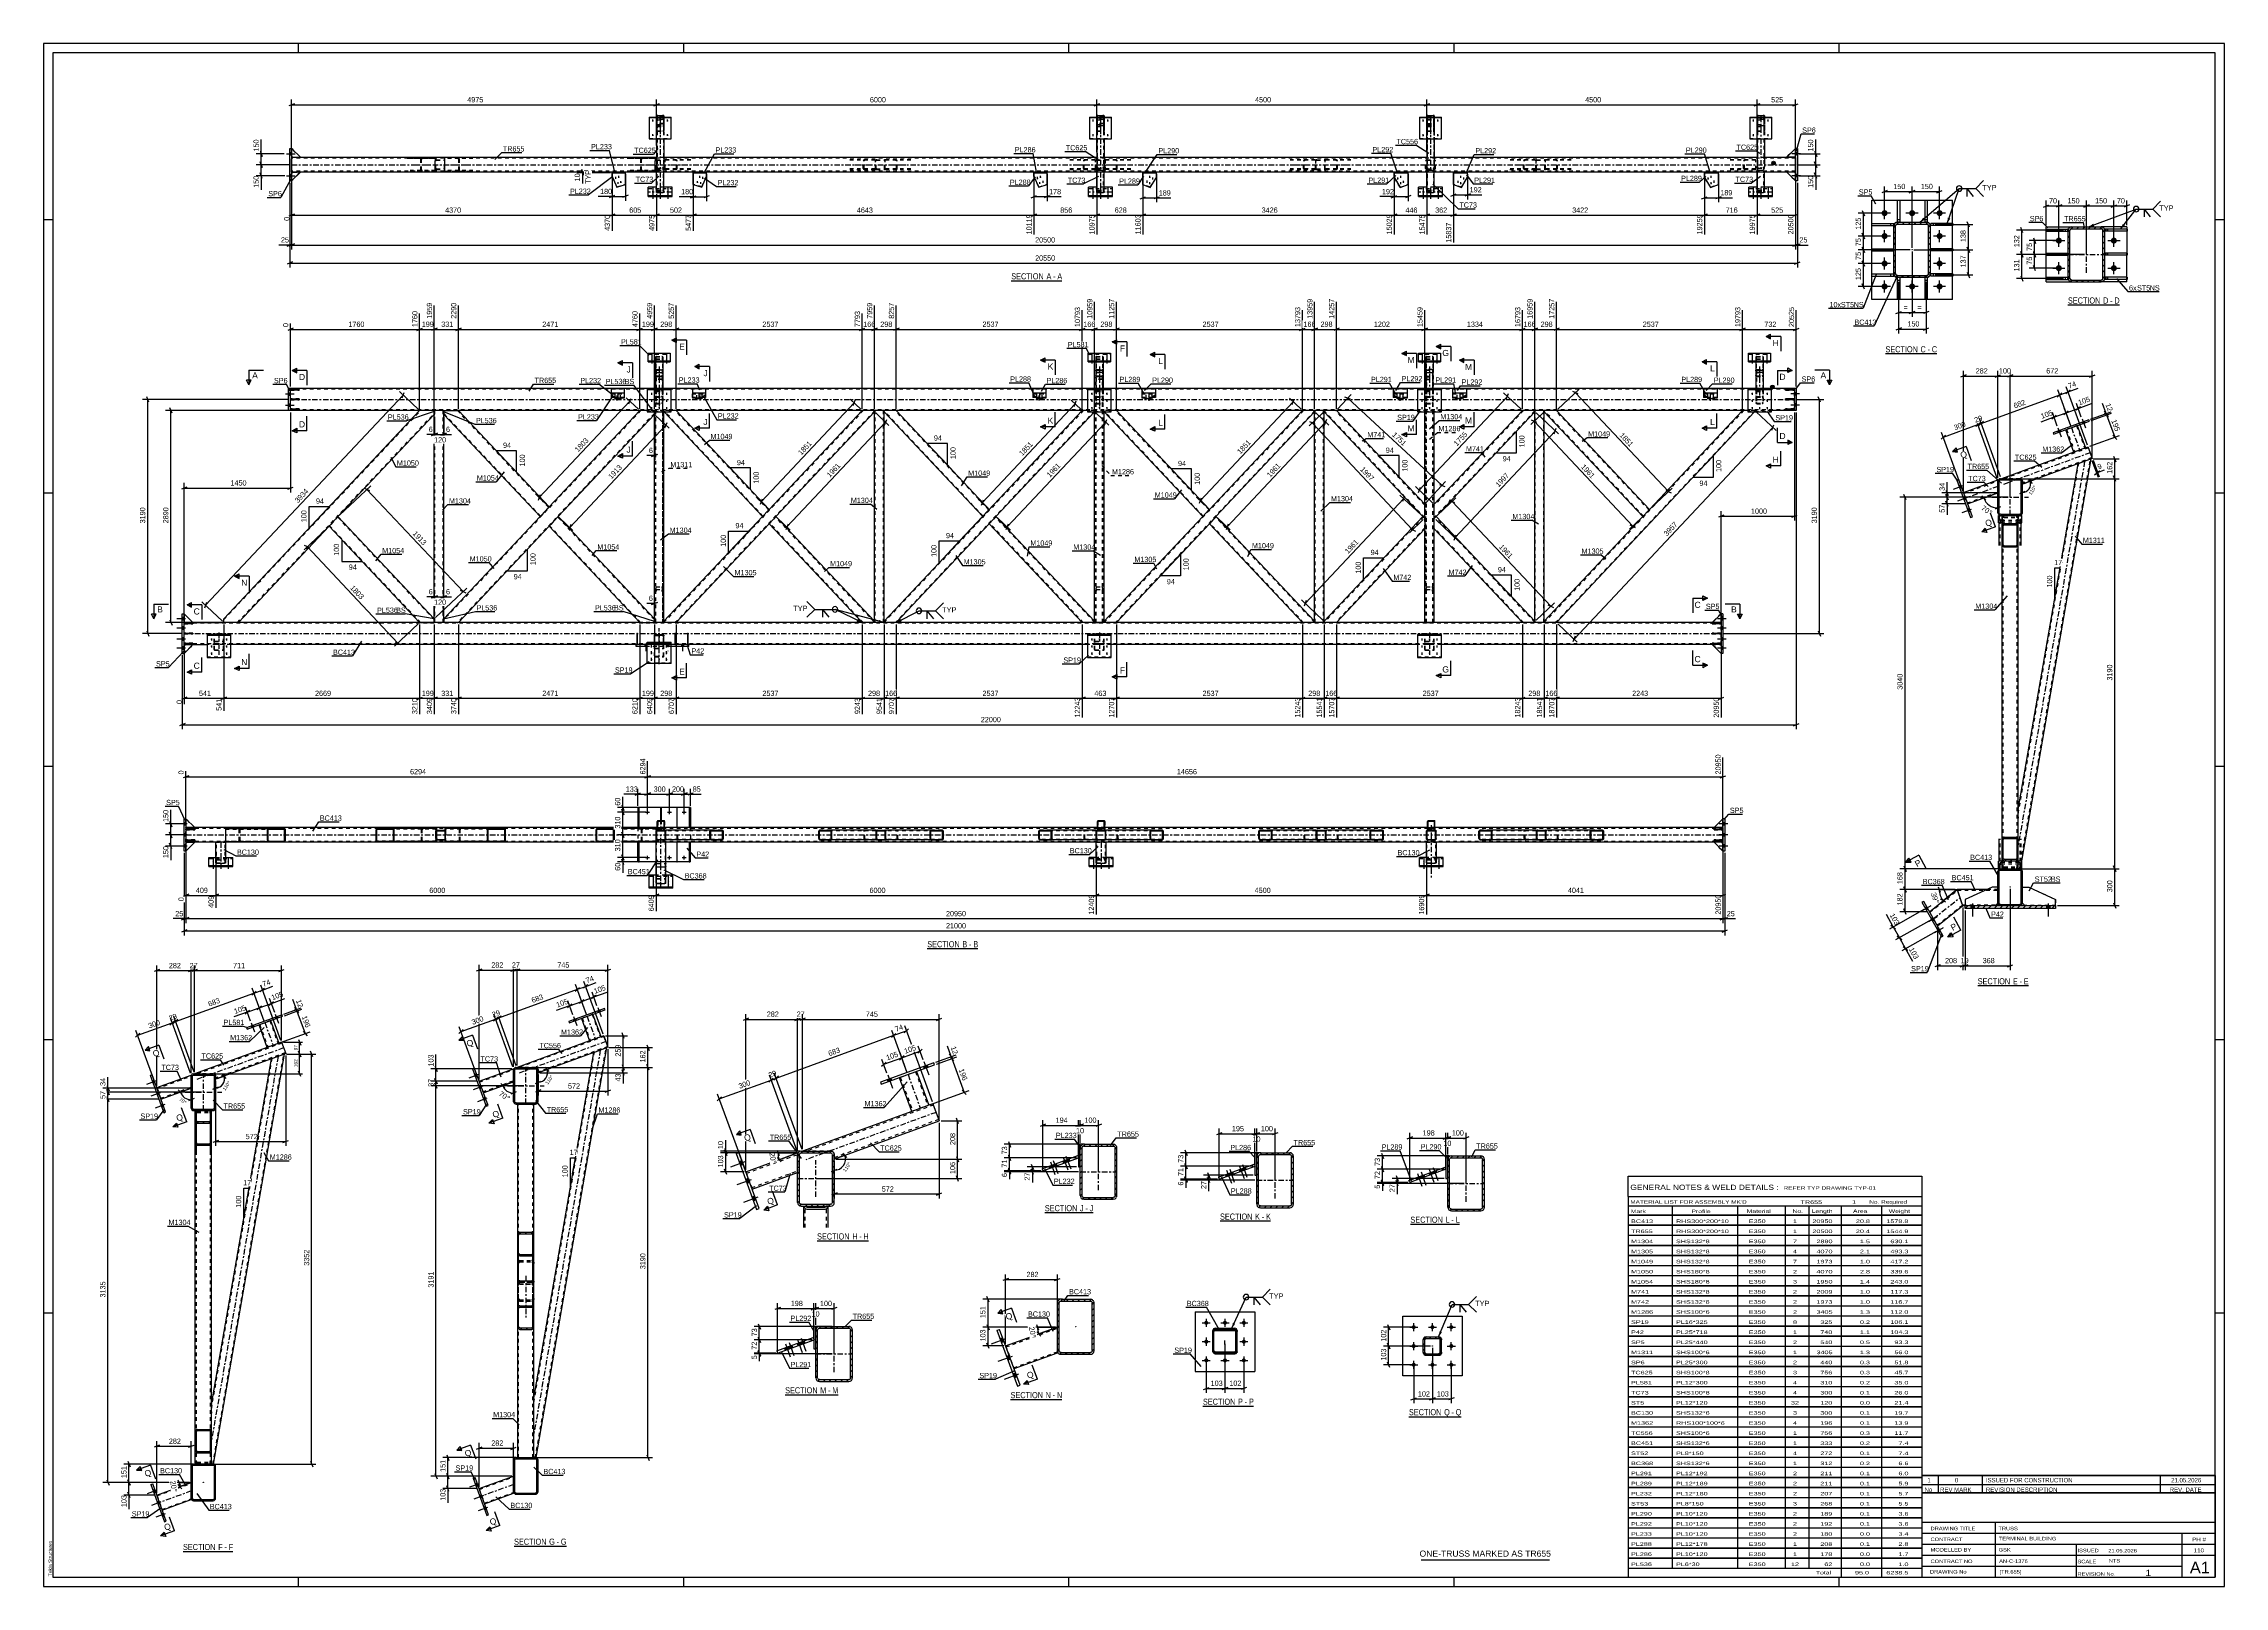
# Paper-space layout 'Layout1' of a CAD drawing. Header units: millimetres. Extents: x 0 to 1189, y 0 to 841.
# The model-space entities are those that its viewports show. They can reach past a viewport. Long polylines and large blocks are cut down to what shows.
import ezdxf

# ---------------------------------------------------------------- set-up
doc = ezdxf.new("R2010")
doc.units = ezdxf.units.MM
doc.linetypes.add('DXK_LINE_DOT2', pattern=[3.9198, 1.9599, -1.9599])
doc.linetypes.add('DXK_LINE_DOT3', pattern=[5.9187, 2.979, -0.9799, 0.9799, -0.9799])
doc.layers.add('Viewport layer', color=7, linetype='Continuous', plot=False)
doc.styles.add('Arial', font='ARIAL.TTF', dxfattribs={"height": 0.2})
doc.styles.add('Arial Narrow', font='ARIALN.TTF', dxfattribs={"height": 0.2})

# ---------------------------------------------------------------- blocks, each defined once
blk = doc.blocks.new('Unknown-122571314-18 - 2922')
at = {"color": 6, "linetype": 'Continuous'}
blk.add_line((121.9, -625), (150.4, -625), dxfattribs=at)
at = {"color": 0, "linetype": 'Continuous'}
blk.add_wipeout([(140, -624.3), (140, -620.8), (121.9, -620.8), (121.9, -624.3)], dxfattribs=at)
blk.add_wipeout([(144, -624.3), (144, -620.8), (141, -620.8), (141, -624.3)], dxfattribs=at)
at = {"color": 7, "linetype": 'Continuous', "style": 'Arial Narrow'}
blk.add_text('SECTION ', height=3.34, dxfattribs=at).set_placement((121.9, -624.3))
at = {"color": 0, "linetype": 'Continuous'}
blk.add_wipeout([(146.3, -624.3), (146.3, -620.8), (145.1, -620.8), (145.1, -624.3)], dxfattribs=at)
blk.add_wipeout([(150.4, -624.3), (150.4, -620.8), (147.4, -620.8), (147.4, -624.3)], dxfattribs=at)
at = {"color": 7, "linetype": 'Continuous', "style": 'Arial Narrow'}
for s, p in [('G', (141, -624.3)), ('-', (145.1, -624.3)), ('G', (147.4, -624.3))]:
    blk.add_text(s, height=3.34, dxfattribs=at).set_placement(p)
blk = doc.blocks.new('Unknown-122571314-1162')
at = {"color": 5, "linetype": 'Continuous'}
for p, q in [((1054.4, 194), (-134.6, 194)), ((-134.6, 194), (-134.6, -647)), ((4.4, 189), (4.4, 194)), ((214.4, 189), (214.4, 194)), ((424.4, 189), (424.4, 194)), ((634.4, 189), (634.4, 194)), ((844.4, 189), (844.4, 194)), ((1054.4, -647), (1054.4, 194)), ((1049.4, 189), (-129.6, 189)), ((-129.6, 189), (-129.6, -642)), ((1049.4, -642), (1049.4, 189)), ((-129.6, 98), (-134.6, 98)), ((1054.4, 98), (1049.4, 98)), ((-129.6, -51), (-134.6, -51)), ((1054.4, -51), (1049.4, -51)), ((-129.6, -200), (-134.6, -200)), ((1054.4, -200), (1049.4, -200)), ((-129.6, -349), (-134.6, -349)), ((1054.4, -349), (1049.4, -349)), ((-129.6, -498), (-134.6, -498)), ((1054.4, -498), (1049.4, -498)), ((-129.6, -642), (1049.4, -642)), ((4.4, -647), (4.4, -642)), ((214.4, -647), (214.4, -642)), ((424.4, -647), (424.4, -642)), ((634.4, -647), (634.4, -642)), ((844.4, -647), (844.4, -642)), ((-134.6, -647), (1054.4, -647))]:
    blk.add_line(p, q, dxfattribs=at)
at = {"color": 174, "linetype": 'Continuous', "style": 'Arial'}
blk.add_text('Tekla Structures', height=1.91, rotation=90, dxfattribs=at).set_placement((-130.1, -641.5))
blk = doc.blocks.new('Unknown-122571314-12 - 6554')
at = {"color": 6, "linetype": 'Continuous'}
blk.add_line((393, 64.7), (420.6, 64.7), dxfattribs=at)
at = {"color": 0, "linetype": 'Continuous'}
blk.add_wipeout([(411.1, 65.5), (411.1, 69), (393, 69), (393, 65.5)], dxfattribs=at)
blk.add_wipeout([(414.7, 65.5), (414.7, 69), (412.2, 69), (412.2, 65.5)], dxfattribs=at)
at = {"color": 7, "linetype": 'Continuous', "style": 'Arial Narrow'}
blk.add_text('SECTION ', height=3.34, dxfattribs=at).set_placement((393, 65.5))
at = {"color": 0, "linetype": 'Continuous'}
blk.add_wipeout([(417, 65.5), (417, 69), (415.8, 69), (415.8, 65.5)], dxfattribs=at)
blk.add_wipeout([(420.6, 65.5), (420.6, 69), (418.1, 69), (418.1, 65.5)], dxfattribs=at)
at = {"color": 7, "linetype": 'Continuous', "style": 'Arial Narrow'}
for s, p in [('A', (412.2, 65.5)), ('-', (415.8, 65.5)), ('A', (418.1, 65.5))]:
    blk.add_text(s, height=3.34, dxfattribs=at).set_placement(p)
blk = doc.blocks.new('Unknown-122571314-13 - 5943')
at = {"color": 6, "linetype": 'Continuous'}
blk.add_line((347.2, -299.3), (374.8, -299.3), dxfattribs=at)
at = {"color": 0, "linetype": 'Continuous'}
blk.add_wipeout([(365.3, -298.6), (365.3, -295.1), (347.2, -295.1), (347.2, -298.6)], dxfattribs=at)
blk.add_wipeout([(368.9, -298.6), (368.9, -295.1), (366.3, -295.1), (366.3, -298.6)], dxfattribs=at)
at = {"color": 7, "linetype": 'Continuous', "style": 'Arial Narrow'}
blk.add_text('SECTION ', height=3.34, dxfattribs=at).set_placement((347.2, -298.6))
at = {"color": 0, "linetype": 'Continuous'}
blk.add_wipeout([(371.2, -298.6), (371.2, -295.1), (369.9, -295.1), (369.9, -298.6)], dxfattribs=at)
blk.add_wipeout([(374.8, -298.6), (374.8, -295.1), (372.3, -295.1), (372.3, -298.6)], dxfattribs=at)
at = {"color": 7, "linetype": 'Continuous', "style": 'Arial Narrow'}
for s, p in [('B', (366.3, -298.6)), ('-', (369.9, -298.6)), ('B', (372.3, -298.6))]:
    blk.add_text(s, height=3.34, dxfattribs=at).set_placement(p)
blk = doc.blocks.new('Unknown-122571314-14 - 5511')
at = {"color": 6, "linetype": 'Continuous'}
blk.add_line((869.6, 25), (897.6, 25), dxfattribs=at)
at = {"color": 0, "linetype": 'Continuous'}
blk.add_wipeout([(887.7, 25.7), (887.7, 29.2), (869.6, 29.2), (869.6, 25.7)], dxfattribs=at)
blk.add_wipeout([(891.5, 25.7), (891.5, 29.2), (888.7, 29.2), (888.7, 25.7)], dxfattribs=at)
at = {"color": 7, "linetype": 'Continuous', "style": 'Arial Narrow'}
blk.add_text('SECTION ', height=3.34, dxfattribs=at).set_placement((869.6, 25.7))
at = {"color": 0, "linetype": 'Continuous'}
blk.add_wipeout([(893.8, 25.7), (893.8, 29.2), (892.6, 29.2), (892.6, 25.7)], dxfattribs=at)
blk.add_wipeout([(897.6, 25.7), (897.6, 29.2), (894.9, 29.2), (894.9, 25.7)], dxfattribs=at)
at = {"color": 7, "linetype": 'Continuous', "style": 'Arial Narrow'}
for s, p in [('C', (888.7, 25.7)), ('-', (892.6, 25.7)), ('C', (894.9, 25.7))]:
    blk.add_text(s, height=3.34, dxfattribs=at).set_placement(p)
blk = doc.blocks.new('Unknown-122571314-15 - 5119')
at = {"color": 6, "linetype": 'Continuous'}
blk.add_line((969.1, 51.6), (997.2, 51.6), dxfattribs=at)
at = {"color": 0, "linetype": 'Continuous'}
blk.add_wipeout([(987.2, 52.3), (987.2, 55.8), (969.1, 55.8), (969.1, 52.3)], dxfattribs=at)
blk.add_wipeout([(991, 52.3), (991, 55.8), (988.3, 55.8), (988.3, 52.3)], dxfattribs=at)
at = {"color": 7, "linetype": 'Continuous', "style": 'Arial Narrow'}
blk.add_text('SECTION ', height=3.34, dxfattribs=at).set_placement((969.1, 52.3))
at = {"color": 0, "linetype": 'Continuous'}
blk.add_wipeout([(993.4, 52.3), (993.4, 55.8), (992.1, 55.8), (992.1, 52.3)], dxfattribs=at)
blk.add_wipeout([(997.2, 52.3), (997.2, 55.8), (994.4, 55.8), (994.4, 52.3)], dxfattribs=at)
at = {"color": 7, "linetype": 'Continuous', "style": 'Arial Narrow'}
for s, p in [('D', (988.3, 52.3)), ('-', (992.1, 52.3)), ('D', (994.4, 52.3))]:
    blk.add_text(s, height=3.34, dxfattribs=at).set_placement(p)
blk = doc.blocks.new('Unknown-122571314-16 - 4238')
at = {"color": 6, "linetype": 'Continuous'}
blk.add_line((919.9, -319.5), (947.6, -319.5), dxfattribs=at)
at = {"color": 0, "linetype": 'Continuous'}
blk.add_wipeout([(938, -318.8), (938, -315.3), (919.9, -315.3), (919.9, -318.8)], dxfattribs=at)
blk.add_wipeout([(941.6, -318.8), (941.6, -315.3), (939.1, -315.3), (939.1, -318.8)], dxfattribs=at)
at = {"color": 7, "linetype": 'Continuous', "style": 'Arial Narrow'}
blk.add_text('SECTION ', height=3.34, dxfattribs=at).set_placement((919.9, -318.8))
at = {"color": 0, "linetype": 'Continuous'}
blk.add_wipeout([(944, -318.8), (944, -315.3), (942.7, -315.3), (942.7, -318.8)], dxfattribs=at)
blk.add_wipeout([(947.6, -318.8), (947.6, -315.3), (945, -315.3), (945, -318.8)], dxfattribs=at)
at = {"color": 7, "linetype": 'Continuous', "style": 'Arial Narrow'}
for s, p in [('E', (939.1, -318.8)), ('-', (942.7, -318.8)), ('E', (945, -318.8))]:
    blk.add_text(s, height=3.34, dxfattribs=at).set_placement(p)
blk = doc.blocks.new('Unknown-122571314-17 - 3606')
at = {"color": 6, "linetype": 'Continuous'}
blk.add_line((-58.6, -627.9), (-31.4, -627.9), dxfattribs=at)
at = {"color": 0, "linetype": 'Continuous'}
blk.add_wipeout([(-40.5, -627.2), (-40.5, -623.7), (-58.6, -623.7), (-58.6, -627.2)], dxfattribs=at)
blk.add_wipeout([(-37.1, -627.2), (-37.1, -623.7), (-39.4, -623.7), (-39.4, -627.2)], dxfattribs=at)
blk.add_wipeout([(-34.7, -627.2), (-34.7, -623.7), (-36, -623.7), (-36, -627.2)], dxfattribs=at)
at = {"color": 7, "linetype": 'Continuous', "style": 'Arial Narrow'}
blk.add_text('SECTION ', height=3.34, dxfattribs=at).set_placement((-58.6, -627.2))
at = {"color": 0, "linetype": 'Continuous'}
blk.add_wipeout([(-31.4, -627.2), (-31.4, -623.7), (-33.7, -623.7), (-33.7, -627.2)], dxfattribs=at)
at = {"color": 7, "linetype": 'Continuous', "style": 'Arial Narrow'}
for s, p in [('F', (-39.4, -627.2)), ('-', (-36, -627.2)), ('F', (-33.7, -627.2))]:
    blk.add_text(s, height=3.34, dxfattribs=at).set_placement(p)
blk = doc.blocks.new('Unknown-122571314-19 - 2355')
at = {"color": 6, "linetype": 'Continuous'}
blk.add_line((287.1, -458.6), (315.2, -458.6), dxfattribs=at)
at = {"color": 0, "linetype": 'Continuous'}
blk.add_wipeout([(305.2, -457.9), (305.2, -454.4), (287.1, -454.4), (287.1, -457.9)], dxfattribs=at)
blk.add_wipeout([(309, -457.9), (309, -454.4), (306.3, -454.4), (306.3, -457.9)], dxfattribs=at)
at = {"color": 7, "linetype": 'Continuous', "style": 'Arial Narrow'}
blk.add_text('SECTION ', height=3.34, dxfattribs=at).set_placement((287.1, -457.9))
at = {"color": 0, "linetype": 'Continuous'}
blk.add_wipeout([(311.3, -457.9), (311.3, -454.4), (310.1, -454.4), (310.1, -457.9)], dxfattribs=at)
blk.add_wipeout([(315.2, -457.9), (315.2, -454.4), (312.4, -454.4), (312.4, -457.9)], dxfattribs=at)
at = {"color": 7, "linetype": 'Continuous', "style": 'Arial Narrow'}
for s, p in [('H', (306.3, -457.9)), ('-', (310.1, -457.9)), ('H', (312.4, -457.9))]:
    blk.add_text(s, height=3.34, dxfattribs=at).set_placement(p)
blk = doc.blocks.new('Unknown-122571314-20 - 31403')
at = {"color": 6, "linetype": 'Continuous'}
blk.add_line((506.8, -447.8), (534.4, -447.8), dxfattribs=at)
at = {"color": 0, "linetype": 'Continuous'}
blk.add_wipeout([(524.9, -447.1), (524.9, -443.6), (506.8, -443.6), (506.8, -447.1)], dxfattribs=at)
blk.add_wipeout([(528.5, -447.1), (528.5, -443.6), (525.9, -443.6), (525.9, -447.1)], dxfattribs=at)
at = {"color": 7, "linetype": 'Continuous', "style": 'Arial Narrow'}
blk.add_text('SECTION ', height=3.34, dxfattribs=at).set_placement((506.8, -447.1))
at = {"color": 0, "linetype": 'Continuous'}
blk.add_wipeout([(530.8, -447.1), (530.8, -443.6), (529.6, -443.6), (529.6, -447.1)], dxfattribs=at)
blk.add_wipeout([(534.4, -447.1), (534.4, -443.6), (531.9, -443.6), (531.9, -447.1)], dxfattribs=at)
at = {"color": 7, "linetype": 'Continuous', "style": 'Arial Narrow'}
for s, p in [('K', (525.9, -447.1)), ('-', (529.6, -447.1)), ('K', (531.9, -447.1))]:
    blk.add_text(s, height=3.34, dxfattribs=at).set_placement(p)
blk = doc.blocks.new('Unknown-122571314-21 - 37546')
at = {"color": 6, "linetype": 'Continuous'}
blk.add_line((497.5, -548.7), (525.1, -548.7), dxfattribs=at)
at = {"color": 0, "linetype": 'Continuous'}
blk.add_wipeout([(515.6, -548), (515.6, -544.5), (497.5, -544.5), (497.5, -548)], dxfattribs=at)
blk.add_wipeout([(519.2, -548), (519.2, -544.5), (516.6, -544.5), (516.6, -548)], dxfattribs=at)
at = {"color": 7, "linetype": 'Continuous', "style": 'Arial Narrow'}
blk.add_text('SECTION ', height=3.34, dxfattribs=at).set_placement((497.5, -548))
at = {"color": 0, "linetype": 'Continuous'}
blk.add_wipeout([(521.5, -548), (521.5, -544.5), (520.2, -544.5), (520.2, -548)], dxfattribs=at)
blk.add_wipeout([(525.1, -548), (525.1, -544.5), (522.6, -544.5), (522.6, -548)], dxfattribs=at)
at = {"color": 7, "linetype": 'Continuous', "style": 'Arial Narrow'}
for s, p in [('P', (516.6, -548)), ('-', (520.2, -548)), ('P', (522.6, -548))]:
    blk.add_text(s, height=3.34, dxfattribs=at).set_placement(p)
blk = doc.blocks.new('Unknown-122571314-22 - 37873')
at = {"color": 6, "linetype": 'Continuous'}
blk.add_line((609.8, -554.5), (638.3, -554.5), dxfattribs=at)
at = {"color": 0, "linetype": 'Continuous'}
blk.add_wipeout([(627.9, -553.7), (627.9, -550.2), (609.8, -550.2), (609.8, -553.7)], dxfattribs=at)
blk.add_wipeout([(631.9, -553.7), (631.9, -550.2), (629, -550.2), (629, -553.7)], dxfattribs=at)
at = {"color": 7, "linetype": 'Continuous', "style": 'Arial Narrow'}
blk.add_text('SECTION ', height=3.34, dxfattribs=at).set_placement((609.8, -553.7))
at = {"color": 0, "linetype": 'Continuous'}
blk.add_wipeout([(634.3, -553.7), (634.3, -550.2), (633, -550.2), (633, -553.7)], dxfattribs=at)
blk.add_wipeout([(638.3, -553.7), (638.3, -550.2), (635.3, -550.2), (635.3, -553.7)], dxfattribs=at)
at = {"color": 7, "linetype": 'Continuous', "style": 'Arial Narrow'}
for s, p in [('Q', (629, -553.7)), ('-', (633, -553.7)), ('Q', (635.3, -553.7))]:
    blk.add_text(s, height=3.34, dxfattribs=at).set_placement(p)
blk = doc.blocks.new('Unknown-122571314-25 - 29372')
at = {"color": 6, "linetype": 'Continuous'}
blk.add_line((411.3, -443.2), (437.6, -443.2), dxfattribs=at)
at = {"color": 0, "linetype": 'Continuous'}
blk.add_wipeout([(429.4, -442.5), (429.4, -439), (411.3, -439), (411.3, -442.5)], dxfattribs=at)
blk.add_wipeout([(432.3, -442.5), (432.3, -439), (430.4, -439), (430.4, -442.5)], dxfattribs=at)
blk.add_wipeout([(434.7, -442.5), (434.7, -439), (433.4, -439), (433.4, -442.5)], dxfattribs=at)
at = {"color": 7, "linetype": 'Continuous', "style": 'Arial Narrow'}
blk.add_text('SECTION ', height=3.34, dxfattribs=at).set_placement((411.3, -442.5))
at = {"color": 0, "linetype": 'Continuous'}
blk.add_wipeout([(437.6, -442.5), (437.6, -439), (435.7, -439), (435.7, -442.5)], dxfattribs=at)
at = {"color": 7, "linetype": 'Continuous', "style": 'Arial Narrow'}
for s, p in [('J', (430.4, -442.5)), ('J', (435.7, -442.5)), ('-', (433.4, -442.5))]:
    blk.add_text(s, height=3.34, dxfattribs=at).set_placement(p)
blk = doc.blocks.new('Unknown-122571314-26 - 31672')
at = {"color": 6, "linetype": 'Continuous'}
blk.add_line((392.6, -545.2), (420.6, -545.2), dxfattribs=at)
at = {"color": 0, "linetype": 'Continuous'}
blk.add_wipeout([(410.7, -544.4), (410.7, -540.9), (392.6, -540.9), (392.6, -544.4)], dxfattribs=at)
blk.add_wipeout([(414.5, -544.4), (414.5, -540.9), (411.7, -540.9), (411.7, -544.4)], dxfattribs=at)
at = {"color": 7, "linetype": 'Continuous', "style": 'Arial Narrow'}
blk.add_text('SECTION ', height=3.34, dxfattribs=at).set_placement((392.6, -544.4))
at = {"color": 0, "linetype": 'Continuous'}
blk.add_wipeout([(416.8, -544.4), (416.8, -540.9), (415.5, -540.9), (415.5, -544.4)], dxfattribs=at)
blk.add_wipeout([(420.6, -544.4), (420.6, -540.9), (417.9, -540.9), (417.9, -544.4)], dxfattribs=at)
at = {"color": 7, "linetype": 'Continuous', "style": 'Arial Narrow'}
for s, p in [('N', (411.7, -544.4)), ('-', (415.5, -544.4)), ('N', (417.9, -544.4))]:
    blk.add_text(s, height=3.34, dxfattribs=at).set_placement(p)
blk = doc.blocks.new('Unknown-122571314-27 - 32350')
at = {"color": 6, "linetype": 'Continuous'}
blk.add_line((610.6, -449.5), (637.4, -449.5), dxfattribs=at)
at = {"color": 0, "linetype": 'Continuous'}
blk.add_wipeout([(628.7, -448.8), (628.7, -445.3), (610.6, -445.3), (610.6, -448.8)], dxfattribs=at)
blk.add_wipeout([(631.9, -448.8), (631.9, -445.3), (629.8, -445.3), (629.8, -448.8)], dxfattribs=at)
blk.add_wipeout([(634.2, -448.8), (634.2, -445.3), (632.9, -445.3), (632.9, -448.8)], dxfattribs=at)
at = {"color": 7, "linetype": 'Continuous', "style": 'Arial Narrow'}
blk.add_text('SECTION ', height=3.34, dxfattribs=at).set_placement((610.6, -448.8))
at = {"color": 0, "linetype": 'Continuous'}
blk.add_wipeout([(637.4, -448.8), (637.4, -445.3), (635.3, -445.3), (635.3, -448.8)], dxfattribs=at)
at = {"color": 7, "linetype": 'Continuous', "style": 'Arial Narrow'}
for s, p in [('L', (629.8, -448.8)), ('-', (632.9, -448.8)), ('L', (635.3, -448.8))]:
    blk.add_text(s, height=3.34, dxfattribs=at).set_placement(p)
blk = doc.blocks.new('Unknown-122571314-28 - 32622')
at = {"color": 6, "linetype": 'Continuous'}
blk.add_line((269.7, -542.5), (298.6, -542.5), dxfattribs=at)
at = {"color": 0, "linetype": 'Continuous'}
blk.add_wipeout([(287.8, -541.8), (287.8, -538.3), (269.7, -538.3), (269.7, -541.8)], dxfattribs=at)
blk.add_wipeout([(292, -541.8), (292, -538.3), (288.8, -538.3), (288.8, -541.8)], dxfattribs=at)
at = {"color": 7, "linetype": 'Continuous', "style": 'Arial Narrow'}
blk.add_text('SECTION ', height=3.34, dxfattribs=at).set_placement((269.7, -541.8))
at = {"color": 0, "linetype": 'Continuous'}
blk.add_wipeout([(294.4, -541.8), (294.4, -538.3), (293.1, -538.3), (293.1, -541.8)], dxfattribs=at)
blk.add_wipeout([(298.6, -541.8), (298.6, -538.3), (295.4, -538.3), (295.4, -541.8)], dxfattribs=at)
at = {"color": 7, "linetype": 'Continuous', "style": 'Arial Narrow'}
for s, p in [('M', (288.8, -541.8)), ('-', (293.1, -541.8)), ('M', (295.4, -541.8))]:
    blk.add_text(s, height=3.34, dxfattribs=at).set_placement(p)
blk = doc.blocks.new('Bolt-122571314-2967 - 2922')
at = {"linetype": 'Continuous'}
for points in [[(102.3, -592.1), (101.8, -590.7), (100.8, -591.1), (101.3, -592.5)], [(102.3, -592.1), (101.8, -590.7), (100.8, -591.1), (101.3, -592.5)], [(102.3, -592.1), (101.8, -590.7), (100.8, -591.1), (101.3, -592.5)], [(104.6, -598.5), (104.1, -597.1), (103.1, -597.5), (103.6, -598.9)], [(104.6, -598.5), (104.1, -597.1), (103.1, -597.5), (103.6, -598.9)], [(106.9, -604.9), (106.4, -603.6), (105.4, -603.9), (105.9, -605.3)], [(106.9, -604.9), (106.4, -603.6), (105.4, -603.9), (105.9, -605.3)], [(106.9, -604.9), (106.4, -603.6), (105.4, -603.9), (105.9, -605.3)]]:
    blk.add_hatch(color=1, dxfattribs=at).paths.add_polyline_path(points)
at = {"color": 1, "linetype": 'Continuous'}
for p, q in [((102.8, -591.1), (97.6, -593)), ((102.8, -591.1), (97.6, -593)), ((102.8, -591.1), (97.6, -593)), ((101.8, -590.7), (100.8, -591.1)), ((101.8, -590.7), (100.8, -591.1)), ((101.8, -590.7), (100.8, -591.1)), ((102.3, -592.1), (101.3, -592.5)), ((102.3, -592.1), (101.3, -592.5)), ((102.3, -592.1), (101.3, -592.5)), ((105.2, -597.5), (100, -599.4)), ((105.2, -597.5), (100, -599.4)), ((107.5, -604), (102.3, -605.9)), ((107.5, -604), (102.3, -605.9)), ((107.5, -604), (102.3, -605.9)), ((104.1, -597.1), (103.1, -597.5)), ((104.1, -597.1), (103.1, -597.5)), ((104.6, -598.5), (103.6, -598.9)), ((104.6, -598.5), (103.6, -598.9)), ((106.4, -603.6), (105.4, -603.9)), ((106.4, -603.6), (105.4, -603.9)), ((106.4, -603.6), (105.4, -603.9)), ((106.9, -604.9), (105.9, -605.3)), ((106.9, -604.9), (105.9, -605.3)), ((106.9, -604.9), (105.9, -605.3))]:
    blk.add_line(p, q, dxfattribs=at)
blk = doc.blocks.new('Bolt-122571314-2929 - 2922')
at = {"linetype": 'Continuous'}
for points in [[(101.9, -369), (101.4, -367.6), (100.4, -368), (100.9, -369.4)], [(101.9, -369), (101.4, -367.6), (100.4, -368), (100.9, -369.4)], [(101.9, -369), (101.4, -367.6), (100.4, -368), (100.9, -369.4)], [(104.2, -375.4), (103.7, -374), (102.7, -374.4), (103.2, -375.8)], [(104.2, -375.4), (103.7, -374), (102.7, -374.4), (103.2, -375.8)], [(106.6, -381.8), (106.1, -380.5), (105.1, -380.8), (105.6, -382.2)], [(106.6, -381.8), (106.1, -380.5), (105.1, -380.8), (105.6, -382.2)], [(106.6, -381.8), (106.1, -380.5), (105.1, -380.8), (105.6, -382.2)]]:
    blk.add_hatch(color=1, dxfattribs=at).paths.add_polyline_path(points)
at = {"color": 1, "linetype": 'Continuous'}
for p, q in [((102.5, -368), (97.3, -369.9)), ((102.5, -368), (97.3, -369.9)), ((102.5, -368), (97.3, -369.9)), ((101.4, -367.6), (100.4, -368)), ((101.4, -367.6), (100.4, -368)), ((101.4, -367.6), (100.4, -368)), ((104.8, -374.4), (99.6, -376.3)), ((104.8, -374.4), (99.6, -376.3)), ((101.9, -369), (100.9, -369.4)), ((101.9, -369), (100.9, -369.4)), ((101.9, -369), (100.9, -369.4)), ((103.7, -374), (102.7, -374.4)), ((103.7, -374), (102.7, -374.4)), ((104.2, -375.4), (103.2, -375.8)), ((104.2, -375.4), (103.2, -375.8)), ((106.1, -380.5), (105.1, -380.8)), ((106.1, -380.5), (105.1, -380.8)), ((106.1, -380.5), (105.1, -380.8)), ((107.1, -380.9), (101.9, -382.8)), ((107.1, -380.9), (101.9, -382.8)), ((107.1, -380.9), (101.9, -382.8)), ((106.6, -381.8), (105.6, -382.2)), ((106.6, -381.8), (105.6, -382.2)), ((106.6, -381.8), (105.6, -382.2))]:
    blk.add_line(p, q, dxfattribs=at)
blk = doc.blocks.new('Part-122571314-2949 - 2922')
at = {"color": 7, "linetype": 'DXK_LINE_DOT3'}
blk.add_line((168.9, -354.6), (132.7, -563.9), dxfattribs=at)
at = {"color": 7, "linetype": 'DXK_LINE_DOT2'}
for p, q in [((132.7, -546.7), (165.7, -355.8)), ((133.5, -576.8), (172.1, -353.5)), ((172.5, -353.3), (165.3, -355.9)), ((165.3, -355.9), (165.3, -355.9)), ((172.5, -353.3), (172.5, -353.3)), ((132.7, -576.8), (132.7, -544.4)), ((132.7, -544.4), (132.7, -544.4)), ((132.7, -548.4), (132.7, -544.4)), ((133.5, -576.8), (132.7, -576.8)), ((133.6, -576.8), (133.8, -576.8)), ((133.8, -576.8), (133.9, -576.8)), ((133.9, -576.8), (133.8, -576.8))]:
    blk.add_line(p, q, dxfattribs=at)
at = {"color": 2, "linetype": 'Continuous'}
for p, q in [((132.7, -544.4), (165.3, -355.9)), ((133.9, -576.8), (172.5, -353.3)), ((165.3, -355.9), (172.5, -353.3)), ((165.3, -355.9), (165.3, -355.9)), ((172.5, -353.3), (172.5, -353.3)), ((132.7, -576.8), (132.7, -548.4)), ((133.6, -576.8), (133.4, -576.8)), ((133.6, -576.8), (133.6, -576.8))]:
    blk.add_line(p, q, dxfattribs=at)
blk = doc.blocks.new('Part-122571314-2963 - 2922')
at = {"color": 7, "linetype": 'DXK_LINE_DOT2'}
for p, q in [((164.9, -335.1), (158.6, -337.4)), ((158.6, -337.4), (158.6, -337.4)), ((158.6, -337.4), (158.6, -337.4)), ((159, -337.3), (163.5, -349.5)), ((164.5, -335.3), (169, -347.5)), ((164.9, -335.1), (164.9, -335.1)), ((164.9, -335.1), (164.9, -335.1)), ((163.1, -349.6), (163.1, -349.6)), ((163.1, -349.6), (163.1, -349.6)), ((163.5, -349.5), (163.5, -349.5)), ((163.5, -349.5), (163.5, -349.5)), ((163.5, -349.5), (163.6, -349.5)), ((168.6, -347.6), (169.1, -347.4)), ((169.3, -347.4), (169.3, -347.4)), ((169.3, -347.4), (169.3, -347.4))]:
    blk.add_line(p, q, dxfattribs=at)
at = {"color": 2, "linetype": 'Continuous'}
for p, q in [((158.6, -337.4), (163.1, -349.6)), ((169.3, -347.4), (164.9, -335.1)), ((168.6, -347.6), (163.1, -349.6)), ((169.3, -347.4), (168.6, -347.6)), ((169.3, -347.4), (169.3, -347.4))]:
    blk.add_line(p, q, dxfattribs=at)
at = {"color": 7, "linetype": 'DXK_LINE_DOT3'}
blk.add_line((161.7, -336.3), (166.2, -348.5), dxfattribs=at)
blk = doc.blocks.new('Part-122571314-3036 - 2922')
at = {"linetype": 'Continuous'}
h = blk.add_hatch(dxfattribs=at)
h.set_pattern_fill('', scale=0.7, style=0, pattern_type=0)
h.set_pattern_definition([(45, (121.63, -382.7673), (-1.57154, 1.57154), [])])
h.paths.add_polyline_path([(121.6, -365.4), (121.6, -382.8), (121.7, -383.3), (122, -383.7), (122.5, -384), (123, -384.1), (133.6, -384.1), (134.1, -384), (134.6, -383.7), (134.9, -383.3), (135, -382.8), (135, -365.4), (134.9, -364.9), (134.6, -364.5), (134.1, -364.2), (133.6, -364.1), (123, -364.1), (122.5, -364.2), (122, -364.5), (121.7, -364.9)])
h.paths.add_polyline_path([(122.5, -365), (122.7, -364.8), (123, -364.8), (133.6, -364.8), (133.9, -364.8), (134.1, -365), (134.2, -365.2), (134.3, -365.4), (134.3, -382.8), (134.2, -383), (134.1, -383.2), (133.9, -383.4), (133.6, -383.4), (123, -383.4), (122.7, -383.4), (122.5, -383.2), (122.3, -383), (122.3, -382.8), (122.3, -365.4), (122.3, -365.2)])
at = {"color": 2, "linetype": 'Continuous'}
for p, q in [((121.7, -364.9), (121.6, -365.4)), ((121.6, -382.8), (121.6, -365.4)), ((122.3, -365.4), (122.3, -365.2)), ((122.3, -382.8), (122.3, -365.4)), ((123, -364.1), (122.5, -364.2)), ((122.7, -364.8), (123, -364.8)), ((123, -364.1), (133.6, -364.1)), ((123, -364.8), (133.6, -364.8)), ((134.1, -364.2), (133.6, -364.1)), ((133.6, -364.8), (133.9, -364.8)), ((134.2, -365.2), (134.3, -365.4)), ((134.3, -382.8), (134.3, -365.4)), ((135, -365.4), (134.9, -364.9)), ((135, -382.8), (135, -365.4)), ((121.6, -382.8), (121.7, -383.3)), ((122.3, -383), (122.3, -382.8)), ((122.5, -384), (123, -384.1)), ((123, -383.4), (122.7, -383.4)), ((123, -383.4), (133.6, -383.4)), ((123, -384.1), (133.6, -384.1)), ((133.9, -383.4), (133.6, -383.4)), ((133.6, -384.1), (134.1, -384)), ((134.3, -382.8), (134.2, -383)), ((134.9, -383.3), (135, -382.8))]:
    blk.add_line(p, q, dxfattribs=at)
at = {"color": 7, "linetype": 'DXK_LINE_DOT3'}
for p, q in [((128.3, -384.1), (128.3, -364.1)), ((118.3, -374.1), (138.3, -374.1))]:
    blk.add_line(p, q, dxfattribs=at)
at = {"color": 2, "linetype": 'Continuous'}
for centre, radius, start, end in [((123, -365.4), 1.33, 112.5, 157.5), ((123, -365.4), 0.667, 112.5, 157.5), ((133.6, -365.4), 0.667, 22.5, 67.5), ((133.6, -365.4), 1.33, 22.5, 67.5), ((123, -382.8), 1.33, 202.5, 247.5), ((123, -382.8), 0.667, 202.5, 247.5), ((133.6, -382.8), 0.667, 292.5, 337.5), ((133.6, -382.8), 1.33, 292.5, 337.5)]:
    blk.add_arc(centre, radius, start, end, dxfattribs=at)
blk = doc.blocks.new('Part-122571314-2972 - 2922')
at = {"color": 2, "linetype": 'Continuous'}
for p, q in [((99.6, -588), (100.6, -587.7)), ((99.6, -588), (107, -608.4)), ((108, -608), (100.6, -587.7)), ((107, -608.4), (108, -608))]:
    blk.add_line(p, q, dxfattribs=at)
blk = doc.blocks.new('Part-122571314-2977 - 2922')
at = {"color": 2, "linetype": 'Continuous'}
for p, q in [((102.8, -593.7), (121.6, -586.9)), ((105.8, -602), (121.6, -596.2)), ((121.6, -596.2), (121.6, -595.4))]:
    blk.add_line(p, q, dxfattribs=at)
at = {"color": 7, "linetype": 'DXK_LINE_DOT2'}
for p, q in [((102.8, -593.7), (105.8, -602)), ((103, -594.1), (121.6, -587.3)), ((121.6, -586.9), (121.6, -586.9)), ((121.6, -595.4), (121.6, -586.9)), ((105.7, -601.6), (121.6, -595.8))]:
    blk.add_line(p, q, dxfattribs=at)
at = {"color": 7, "linetype": 'DXK_LINE_DOT3'}
blk.add_line((121.6, -591.5), (104.3, -597.8), dxfattribs=at)
blk = doc.blocks.new('Part-122571314-3170 - 2922')
at = {"color": 2, "linetype": 'Continuous'}
for p, q in [((171.2, -332), (151.8, -339)), ((152, -339.8), (171.5, -332.7)), ((171.5, -332.7), (171.2, -332)), ((151.8, -339), (152, -339.8))]:
    blk.add_line(p, q, dxfattribs=at)
blk = doc.blocks.new('Part-122571314-3106 - 2922')
at = {"color": 2, "linetype": 'Continuous'}
for p, q in [((163.1, -349.6), (123.5, -364.1)), ((165.3, -355.9), (135, -367)), ((170.8, -346.8), (169.3, -347.4)), ((170.8, -346.8), (170.8, -346.8)), ((170.8, -346.8), (173.1, -353.1)), ((173.1, -353.1), (172.5, -353.3)), ((173.1, -353.1), (173.1, -353.1))]:
    blk.add_line(p, q, dxfattribs=at)
at = {"color": 7, "linetype": 'DXK_LINE_DOT2'}
for p, q in [((171, -347.2), (124.6, -364.1)), ((173, -352.7), (135, -366.6)), ((169.3, -347.4), (163.1, -349.6)), ((172.5, -353.3), (165.3, -355.9)), ((173.1, -353.1), (170.8, -346.8)), ((171, -347.2), (171, -347.3)), ((133.6, -364.1), (123.5, -364.1)), ((123.5, -364.1), (123.5, -364.1)), ((123.6, -364.1), (123.5, -364.1)), ((133.6, -364.1), (134.1, -364.2)), ((134.1, -364.2), (133.6, -364.1)), ((133.6, -364.1), (134.1, -364.2)), ((134.1, -364.2), (133.6, -364.1)), ((134.9, -364.9), (135, -365.4)), ((135, -365.4), (134.9, -364.9)), ((134.9, -364.9), (135, -365.4)), ((135, -365.4), (134.9, -364.9)), ((135, -365.4), (135, -367))]:
    blk.add_line(p, q, dxfattribs=at)
at = {"color": 7, "linetype": 'DXK_LINE_DOT3'}
blk.add_line((172, -350), (124.6, -367.2), dxfattribs=at)
at = {"color": 7, "linetype": 'DXK_LINE_DOT2'}
blk.add_arc((133.6, -365.4), 1.33, 22.5, 67.5, dxfattribs=at)
blk.add_arc((133.6, -365.4), 1.33, 22.5, 67.5, dxfattribs=at)
blk.add_arc((133.6, -365.4), 1.33, 22.5, 67.5, dxfattribs=at)
blk.add_arc((133.6, -365.4), 1.33, 22.5, 67.5, dxfattribs=at)
blk = doc.blocks.new('Part-122571314-2999 - 2922')
at = {"color": 2, "linetype": 'Continuous'}
for p, q in [((123.9, -455.6), (123.9, -384.1)), ((132.7, -455.6), (132.7, -384.1)), ((123.9, -481.2), (123.9, -480.6)), ((132.7, -481.2), (132.7, -480.6)), ((123.9, -576.8), (123.9, -505.3)), ((132.7, -548.5), (132.7, -505.3))]:
    blk.add_line(p, q, dxfattribs=at)
at = {"color": 7, "linetype": 'DXK_LINE_DOT2'}
for p, q in [((123.9, -384.1), (132.7, -384.1)), ((124.4, -576.8), (124.4, -384.1)), ((132.2, -576.8), (132.2, -384.1)), ((123.9, -480.6), (123.9, -455.6)), ((132.7, -480.6), (132.7, -455.6)), ((123.9, -505.3), (123.9, -481.2)), ((132.7, -505.3), (132.7, -481.2)), ((132.7, -576.8), (132.7, -548.5)), ((123.9, -576.8), (132.7, -576.8))]:
    blk.add_line(p, q, dxfattribs=at)
blk = doc.blocks.new('Part-122571314-3014 - 2922')
at = {"color": 2, "linetype": 'Continuous'}
for p, q in [((102.8, -371.6), (121.6, -364.8)), ((121.6, -364.8), (121.6, -365.4)), ((105.1, -377.9), (121.6, -371.9))]:
    blk.add_line(p, q, dxfattribs=at)
at = {"color": 7, "linetype": 'DXK_LINE_DOT2'}
for p, q in [((103, -372.1), (121.6, -365.3)), ((121.6, -365.4), (121.6, -371.9)), ((102.8, -371.6), (105.1, -377.9)), ((104.9, -377.4), (121.6, -371.3))]:
    blk.add_line(p, q, dxfattribs=at)
blk = doc.blocks.new('Bolt-122571314-3021 - 2922')
at = {"linetype": 'Continuous'}
for points in [[(168.7, -332.9), (167.4, -333.4), (167.6, -334.1), (169, -333.6)], [(155.6, -337.7), (154.2, -338.2), (154.5, -338.9), (155.9, -338.4)]]:
    blk.add_hatch(color=1, dxfattribs=at).paths.add_polyline_path(points)
at = {"color": 1, "linetype": 'Continuous'}
for p, q in [((167.5, -331.5), (169.3, -336.4)), ((168.7, -332.9), (169, -333.6)), ((154.2, -338.2), (154.5, -338.9)), ((154.3, -336.3), (156.1, -341.2)), ((155.6, -337.7), (155.9, -338.4)), ((167.4, -333.4), (167.6, -334.1))]:
    blk.add_line(p, q, dxfattribs=at)
blk = doc.blocks.new('Part-122571314-3051 - 2922')
at = {"linetype": 'Continuous'}
h = blk.add_hatch(dxfattribs=at)
h.set_pattern_fill('', scale=0.7, style=0, pattern_type=0)
h.set_pattern_definition([(45, (121.63, -595.4339), (-1.57154, 1.57154), [])])
h.paths.add_polyline_path([(121.6, -578.1), (121.6, -595.4), (121.7, -595.9), (122, -596.4), (122.5, -596.7), (123, -596.8), (133.6, -596.8), (134.1, -596.7), (134.6, -596.4), (134.9, -595.9), (135, -595.4), (135, -578.1), (134.9, -577.6), (134.6, -577.2), (134.1, -576.9), (133.6, -576.8), (123, -576.8), (122.5, -576.9), (122, -577.2), (121.7, -577.6)])
h.paths.add_polyline_path([(122.5, -577.6), (122.7, -577.5), (123, -577.4), (133.6, -577.4), (133.9, -577.5), (134.1, -577.6), (134.2, -577.8), (134.3, -578.1), (134.3, -595.4), (134.2, -595.7), (134.1, -595.9), (133.9, -596), (133.6, -596.1), (123, -596.1), (122.7, -596), (122.5, -595.9), (122.3, -595.7), (122.3, -595.4), (122.3, -578.1), (122.3, -577.8)])
at = {"color": 2, "linetype": 'Continuous'}
for p, q in [((121.7, -577.6), (121.6, -578.1)), ((121.6, -595.4), (121.6, -578.1)), ((122.3, -578.1), (122.3, -577.8)), ((122.3, -595.4), (122.3, -578.1)), ((123, -576.8), (122.5, -576.9)), ((122.7, -577.5), (123, -577.4)), ((123, -576.8), (133.6, -576.8)), ((123, -577.4), (133.6, -577.4)), ((134.1, -576.9), (133.6, -576.8)), ((133.6, -577.4), (133.9, -577.5)), ((134.2, -577.8), (134.3, -578.1)), ((134.3, -595.4), (134.3, -578.1)), ((135, -578.1), (134.9, -577.6)), ((135, -595.4), (135, -578.1)), ((121.6, -595.4), (121.7, -595.9)), ((122.3, -595.7), (122.3, -595.4)), ((122.5, -596.7), (123, -596.8)), ((123, -596.1), (122.7, -596)), ((123, -596.1), (133.6, -596.1)), ((123, -596.8), (133.6, -596.8)), ((133.9, -596), (133.6, -596.1)), ((133.6, -596.8), (134.1, -596.7)), ((134.3, -595.4), (134.2, -595.7)), ((134.9, -595.9), (135, -595.4))]:
    blk.add_line(p, q, dxfattribs=at)
for centre, radius, start, end in [((123, -578.1), 1.33, 112.5, 157.5), ((123, -578.1), 0.667, 112.5, 157.5), ((133.6, -578.1), 0.667, 22.5, 67.5), ((133.6, -578.1), 1.33, 22.5, 67.5), ((123, -595.4), 1.33, 202.5, 247.5), ((123, -595.4), 0.667, 202.5, 247.5), ((133.6, -595.4), 0.667, 292.5, 337.5), ((133.6, -595.4), 1.33, 292.5, 337.5)]:
    blk.add_arc(centre, radius, start, end, dxfattribs=at)
blk = doc.blocks.new('Bolt-122571314-3173 - 2922')
at = {"linetype": 'Continuous'}
for points in [[(168.7, -332.9), (167.4, -333.4), (167.6, -334.1), (169, -333.6)], [(155.6, -337.7), (154.2, -338.2), (154.5, -338.9), (155.9, -338.4)]]:
    blk.add_hatch(color=1, dxfattribs=at).paths.add_polyline_path(points)
at = {"color": 1, "linetype": 'Continuous'}
for p, q in [((167.5, -331.5), (169.3, -336.4)), ((168.7, -332.9), (169, -333.6)), ((154.2, -338.2), (154.5, -338.9)), ((154.3, -336.3), (156.1, -341.2)), ((155.6, -337.7), (155.9, -338.4)), ((167.4, -333.4), (167.6, -334.1))]:
    blk.add_line(p, q, dxfattribs=at)
blk = doc.blocks.new('Part-122571314-3064 - 2922')
at = {"linetype": 'Continuous'}
h = blk.add_hatch(dxfattribs=at)
h.set_pattern_fill('', scale=0.7, style=0, pattern_type=0)
h.set_pattern_definition([(45, (123.8967, -465.2855), (-1.57154, 1.57154), [])])
h.paths.add_polyline_path([(123.9, -455.6), (123.9, -465.3), (124, -465.9), (124.2, -466.4), (124.6, -466.7), (125, -466.8), (131.6, -466.8), (132, -466.7), (132.4, -466.4), (132.6, -465.9), (132.7, -465.3), (132.7, -455.6), (132.6, -455), (132.4, -454.5), (132, -454.1), (131.6, -454), (125, -454), (124.6, -454.1), (124.2, -454.5), (124, -455)])
h.paths.add_polyline_path([(124.6, -455), (124.8, -454.8), (125, -454.8), (131.6, -454.8), (131.8, -454.8), (132, -455), (132.1, -455.3), (132.2, -455.6), (132.2, -465.3), (132.1, -465.6), (132, -465.8), (131.8, -466), (131.6, -466.1), (125, -466.1), (124.8, -466), (124.6, -465.8), (124.5, -465.6), (124.4, -465.3), (124.4, -455.6), (124.5, -455.3)])
at = {"color": 2, "linetype": 'Continuous'}
for p, q in [((124, -455), (123.9, -455.6)), ((123.9, -465.3), (123.9, -455.6)), ((124.4, -455.6), (124.5, -455.3)), ((124.4, -465.3), (124.4, -455.6)), ((125, -454), (124.6, -454.1)), ((124.8, -454.8), (125, -454.8)), ((125, -454), (131.6, -454)), ((125, -454.8), (131.6, -454.8)), ((132, -454.1), (131.6, -454)), ((131.6, -454.8), (131.8, -454.8)), ((132.1, -455.3), (132.2, -455.6)), ((132.2, -465.3), (132.2, -455.6)), ((132.7, -455.6), (132.6, -455)), ((132.7, -465.3), (132.7, -455.6)), ((123.9, -480.6), (123.9, -465.3)), ((123.9, -465.3), (124, -465.9)), ((124.5, -465.6), (124.4, -465.3)), ((124.6, -466.7), (125, -466.8)), ((125, -466.1), (124.8, -466)), ((125, -466.1), (131.6, -466.1)), ((125, -466.8), (131.6, -466.8)), ((131.8, -466), (131.6, -466.1)), ((131.6, -466.8), (132, -466.7)), ((132.2, -465.3), (132.1, -465.6)), ((132.6, -465.9), (132.7, -465.3)), ((132.7, -480.6), (132.7, -465.3)), ((124, -481), (123.9, -480.6)), ((132.7, -480.6), (132.6, -481))]:
    blk.add_line(p, q, dxfattribs=at)
at = {"color": 7, "linetype": 'DXK_LINE_DOT2'}
for p, q in [((123.9, -465.3), (123.9, -455.6)), ((124.4, -480.6), (124.4, -455.6)), ((132.2, -480.6), (132.2, -455.6)), ((132.7, -465.3), (132.7, -455.6)), ((123.9, -470.9), (124, -470.3)), ((124.5, -470.6), (124.4, -470.9)), ((124.6, -469.5), (125, -469.3)), ((125, -470.1), (124.8, -470.2)), ((125, -469.3), (131.6, -469.3)), ((125, -470.1), (131.6, -470.1)), ((131.6, -469.3), (132, -469.5)), ((131.8, -470.2), (131.6, -470.1)), ((132.2, -470.9), (132.1, -470.6)), ((132.6, -470.3), (132.7, -470.9)), ((124, -481.2), (124, -481)), ((124.4, -480.6), (124.5, -480.9)), ((125, -482.2), (124.6, -482.1)), ((124.8, -481.3), (125, -481.4)), ((125, -481.4), (131.6, -481.4)), ((125, -482.2), (131.6, -482.2)), ((131.6, -481.4), (131.8, -481.3)), ((132, -482.1), (131.6, -482.2)), ((132.1, -480.9), (132.2, -480.6)), ((132.6, -481), (132.6, -481.2))]:
    blk.add_line(p, q, dxfattribs=at)
at = {"color": 2, "linetype": 'Continuous'}
for centre, radius, start, end in [((125.4, -455.3), 1.42, 124.4664, 166.7051), ((125.2, -455.4), 0.709, 124.4664, 166.7051), ((131.4, -455.4), 0.709, 13.2949, 55.5336), ((131.2, -455.3), 1.42, 13.2949, 55.5336), ((125.4, -465.6), 1.42, 193.2949, 235.5336), ((125.2, -465.4), 0.709, 193.2949, 235.5336), ((131.4, -465.4), 0.709, 304.4664, 346.7051), ((131.2, -465.6), 1.42, 304.4664, 346.7051)]:
    blk.add_arc(centre, radius, start, end, dxfattribs=at)
at = {"color": 7, "linetype": 'DXK_LINE_DOT2'}
for centre, radius, start, end in [((125.4, -470.6), 1.42, 124.4664, 166.7051), ((125.2, -470.8), 0.709, 124.4664, 166.7051), ((131.4, -470.8), 0.709, 13.2949, 55.5336), ((131.2, -470.6), 1.42, 13.2949, 55.5336), ((125.4, -480.9), 1.42, 193.2949, 235.5336), ((125.2, -480.8), 0.709, 193.2949, 235.5336), ((131.4, -480.8), 0.709, 304.4664, 346.7051), ((131.2, -480.9), 1.42, 304.4664, 346.7051)]:
    blk.add_arc(centre, radius, start, end, dxfattribs=at)
blk = doc.blocks.new('Part-122571314-3101 - 2922')
at = {"color": 2, "linetype": 'Continuous'}
for p, q in [((99.3, -364.9), (100.3, -364.6)), ((99.3, -364.9), (106.7, -385.3)), ((107.7, -384.9), (100.3, -364.6)), ((106.7, -385.3), (107.7, -384.9))]:
    blk.add_line(p, q, dxfattribs=at)
blk = doc.blocks.new('Part-122571314-3133 - 2922')
at = {"linetype": 'Continuous'}
h = blk.add_hatch(dxfattribs=at)
h.set_pattern_fill('', scale=0.7, style=0, pattern_type=0)
h.set_pattern_definition([(45, (123.8967, -505.3135), (-1.57154, 1.57154), [])])
h.paths.add_polyline_path([(123.9, -495.6), (123.9, -505.3), (124, -505.9), (124.2, -506.4), (124.6, -506.8), (125, -506.9), (131.6, -506.9), (132, -506.8), (132.4, -506.4), (132.6, -505.9), (132.7, -505.3), (132.7, -495.6), (132.6, -495), (132.4, -494.5), (132, -494.1), (131.6, -494), (125, -494), (124.6, -494.1), (124.2, -494.5), (124, -495)])
h.paths.add_polyline_path([(124.6, -495), (124.8, -494.9), (125, -494.8), (131.6, -494.8), (131.8, -494.9), (132, -495), (132.1, -495.3), (132.2, -495.6), (132.2, -505.3), (132.1, -505.6), (132, -505.9), (131.8, -506), (131.6, -506.1), (125, -506.1), (124.8, -506), (124.6, -505.9), (124.5, -505.6), (124.4, -505.3), (124.4, -495.6), (124.5, -495.3)])
at = {"color": 2, "linetype": 'Continuous'}
for p, q in [((123.9, -481.2), (124, -480.9)), ((123.9, -495.6), (123.9, -481.2)), ((124, -480.9), (124.2, -480.7)), ((124.2, -480.7), (124.6, -480.5)), ((124.6, -480.5), (125, -480.4)), ((125, -480.4), (131.6, -480.4)), ((131.6, -480.4), (132, -480.5)), ((132, -480.5), (132.4, -480.7)), ((132.4, -480.7), (132.6, -480.9)), ((132.6, -480.9), (132.7, -481.2)), ((132.7, -495.6), (132.7, -481.2)), ((124, -495), (123.9, -495.6)), ((123.9, -505.3), (123.9, -495.6)), ((124.4, -495.6), (124.5, -495.3)), ((124.4, -505.3), (124.4, -495.6)), ((125, -494), (124.6, -494.1)), ((124.8, -494.9), (125, -494.8)), ((125, -494), (131.6, -494)), ((125, -494.8), (131.6, -494.8)), ((132, -494.1), (131.6, -494)), ((131.6, -494.8), (131.8, -494.9)), ((132.1, -495.3), (132.2, -495.6)), ((132.2, -505.3), (132.2, -495.6)), ((132.7, -495.6), (132.6, -495)), ((132.7, -505.3), (132.7, -495.6)), ((123.9, -505.3), (124, -505.9)), ((124.5, -505.6), (124.4, -505.3)), ((124.6, -506.8), (125, -506.9)), ((125, -506.1), (124.8, -506)), ((125, -506.1), (131.6, -506.1)), ((125, -506.9), (131.6, -506.9)), ((131.8, -506), (131.6, -506.1)), ((131.6, -506.9), (132, -506.8)), ((132.2, -505.3), (132.1, -505.6)), ((132.6, -505.9), (132.7, -505.3))]:
    blk.add_line(p, q, dxfattribs=at)
at = {"color": 7, "linetype": 'DXK_LINE_DOT2'}
for p, q in [((123.9, -482.2), (124.4, -482.2)), ((124.5, -481.1), (124.4, -481.2)), ((124.4, -505.3), (124.4, -481.2)), ((124.6, -480.9), (124.5, -481.1)), ((124.8, -480.9), (124.6, -480.9)), ((125, -480.8), (124.8, -480.9)), ((125, -480.8), (131.6, -480.8)), ((131.8, -480.9), (131.6, -480.8)), ((132, -480.9), (131.8, -480.9)), ((132.1, -481.1), (132, -480.9)), ((132.2, -481.2), (132.1, -481.1)), ((132.2, -505.3), (132.2, -481.2)), ((132.2, -482.2), (132.7, -482.2)), ((124, -490.6), (123.9, -490)), ((123.9, -505.3), (123.9, -495.6)), ((124.4, -490), (124.5, -490.3)), ((125, -491.5), (124.6, -491.4)), ((124.8, -490.7), (125, -490.8)), ((125, -490.8), (131.6, -490.8)), ((125, -491.5), (131.6, -491.5)), ((131.6, -490.8), (131.8, -490.7)), ((132, -491.4), (131.6, -491.5)), ((132.1, -490.3), (132.2, -490)), ((132.7, -490), (132.6, -490.6)), ((132.7, -505.3), (132.7, -495.6))]:
    blk.add_line(p, q, dxfattribs=at)
at = {"color": 7, "linetype": 'DXK_LINE_DOT3'}
blk.add_line((128.3, -477.8), (128.3, -500.4), dxfattribs=at)
at = {"color": 7, "linetype": 'DXK_LINE_DOT2'}
for centre, radius, start, end in [((125.4, -490.2), 1.42, 193.2949, 235.5336), ((125.2, -490.1), 0.709, 193.2949, 235.5336), ((131.4, -490.1), 0.709, 304.4664, 346.7051), ((131.2, -490.2), 1.42, 304.4664, 346.7051)]:
    blk.add_arc(centre, radius, start, end, dxfattribs=at)
at = {"color": 2, "linetype": 'Continuous'}
for centre, radius, start, end in [((125.4, -495.3), 1.42, 124.4664, 166.7051), ((125.2, -495.4), 0.709, 124.4664, 166.7051), ((131.4, -495.4), 0.709, 13.2949, 55.5336), ((131.2, -495.3), 1.42, 13.2949, 55.5336), ((125.4, -505.6), 1.42, 193.2949, 235.5336), ((125.2, -505.4), 0.709, 193.2949, 235.5336), ((131.4, -505.4), 0.709, 304.4664, 346.7051), ((131.2, -505.6), 1.42, 304.4664, 346.7051)]:
    blk.add_arc(centre, radius, start, end, dxfattribs=at)
blk = doc.blocks.new('Part-122571314-3145 - 2922')
at = {"color": 7, "linetype": 'DXK_LINE_DOT2'}
for p, q in [((123.9, -480.6), (123.9, -458.3)), ((124.4, -480.6), (124.4, -458.3)), ((132.2, -480.6), (132.2, -458.3)), ((132.7, -480.6), (132.7, -458.3)), ((124, -470.3), (123.9, -470.9)), ((124.4, -470.9), (124.5, -470.6)), ((125, -469.3), (124.6, -469.5)), ((124.8, -470.2), (125, -470.1)), ((125, -469.3), (131.6, -469.3)), ((125, -470.1), (131.6, -470.1)), ((132, -469.5), (131.6, -469.3)), ((131.6, -470.1), (131.8, -470.2)), ((132.1, -470.6), (132.2, -470.9)), ((132.7, -470.9), (132.6, -470.3)), ((123.9, -480.6), (124, -481.2)), ((124.5, -480.9), (124.4, -480.6)), ((124.6, -482.1), (125, -482.2)), ((125, -481.4), (124.8, -481.3)), ((131.6, -481.4), (125, -481.4)), ((125, -482.2), (131.6, -482.2)), ((131.8, -481.3), (131.6, -481.4)), ((131.6, -482.2), (132, -482.1)), ((132.2, -480.6), (132.1, -480.9)), ((132.6, -481.2), (132.7, -480.6))]:
    blk.add_line(p, q, dxfattribs=at)
for centre, radius, start, end in [((125.4, -470.6), 1.42, 124.4664, 166.7051), ((125.2, -470.8), 0.709, 124.4664, 166.7051), ((131.4, -470.8), 0.709, 13.2949, 55.5336), ((131.2, -470.6), 1.42, 13.2949, 55.5336), ((125.4, -480.9), 1.42, 193.2949, 235.5336), ((125.2, -480.8), 0.709, 193.2949, 235.5336), ((131.4, -480.8), 0.709, 304.4664, 346.7051), ((131.2, -480.9), 1.42, 304.4664, 346.7051)]:
    blk.add_arc(centre, radius, start, end, dxfattribs=at)
blk = doc.blocks.new('Part-122571314-3146 - 2922')
at = {"color": 7, "linetype": 'DXK_LINE_DOT2'}
for p, q in [((124, -480.9), (123.9, -481.2)), ((123.9, -502.6), (123.9, -481.2)), ((123.9, -482.2), (124.4, -482.2)), ((124.2, -480.7), (124, -480.9)), ((124.6, -480.5), (124.2, -480.7)), ((124.4, -481.2), (124.5, -481.1)), ((124.4, -502.6), (124.4, -481.2)), ((124.5, -481.1), (124.6, -480.9)), ((125, -480.4), (124.6, -480.5)), ((124.6, -480.9), (124.8, -480.9)), ((124.8, -480.9), (125, -480.8)), ((125, -480.4), (131.6, -480.4)), ((125, -480.8), (131.6, -480.8)), ((132, -480.5), (131.6, -480.4)), ((131.6, -480.8), (131.8, -480.9)), ((131.8, -480.9), (132, -480.9)), ((132.4, -480.7), (132, -480.5)), ((132, -480.9), (132.1, -481.1)), ((132.1, -481.1), (132.2, -481.2)), ((132.2, -502.6), (132.2, -481.2)), ((132.7, -482.2), (132.2, -482.2)), ((132.6, -480.9), (132.4, -480.7)), ((132.7, -481.2), (132.6, -480.9)), ((132.7, -502.6), (132.7, -481.2)), ((123.9, -490), (124, -490.6)), ((124.5, -490.3), (124.4, -490)), ((124.6, -491.4), (124.8, -491.5)), ((125, -490.8), (124.8, -490.7)), ((124.8, -491.5), (125, -491.5)), ((125, -490.8), (131.6, -490.8)), ((125, -491.5), (131.6, -491.5)), ((131.8, -490.7), (131.6, -490.8)), ((131.6, -491.5), (132, -491.4)), ((132, -491.4), (132, -491.4)), ((132.2, -490), (132.1, -490.3)), ((132.6, -490.6), (132.7, -490))]:
    blk.add_line(p, q, dxfattribs=at)
for centre, radius, start, end in [((125.4, -490.2), 1.42, 193.2949, 235.5336), ((125.2, -490.1), 0.709, 193.2949, 235.5336), ((131.4, -490.1), 0.709, 304.4664, 346.7051), ((131.2, -490.2), 1.42, 304.4664, 346.7051)]:
    blk.add_arc(centre, radius, start, end, dxfattribs=at)
blk = doc.blocks.new('Bolt-122571314-7183 - 7179')
at = {"linetype": 'Continuous'}
for points in [[(466.4, 1.6), (466.3, 1.6), (466.3, 1.6), (466.2, 1.6), (466.1, 1.6), (466.1, 1.7), (466.1, 1.7), (466, 1.7), (466, 1.7), (466.1, 1.8), (466.1, 1.8), (466.1, 1.8), (466.2, 1.8), (466.3, 1.8), (466.3, 1.8), (466.4, 1.8), (466.5, 1.8), (466.5, 1.8), (466.6, 1.8), (466.7, 1.8), (466.7, 1.8), (466.7, 1.8), (466.8, 1.7), (466.8, 1.7), (466.7, 1.7), (466.7, 1.7), (466.7, 1.6), (466.6, 1.6), (466.5, 1.6), (466.5, 1.6)], [(468, 2.5), (467.9, 2.5), (467.9, 2.6), (467.8, 2.6), (467.7, 2.6), (467.7, 2.6), (467.7, 2.6), (467.6, 2.7), (467.6, 2.7), (467.7, 2.7), (467.7, 2.7), (467.7, 2.7), (467.8, 2.8), (467.9, 2.8), (467.9, 2.8), (468, 2.8), (468.1, 2.8), (468.1, 2.8), (468.2, 2.8), (468.3, 2.7), (468.3, 2.7), (468.3, 2.7), (468.4, 2.7), (468.4, 2.7), (468.3, 2.6), (468.3, 2.6), (468.3, 2.6), (468.2, 2.6), (468.1, 2.6), (468.1, 2.5)], [(468, 1.3), (467.9, 1.3), (467.8, 1.3), (467.7, 1.3), (467.7, 1.3), (467.6, 1.4), (467.6, 1.4), (467.6, 1.4), (467.6, 1.4), (467.6, 1.4), (467.6, 1.5), (467.7, 1.5), (467.7, 1.5), (467.8, 1.5), (467.9, 1.5), (468, 1.5), (468, 1.5), (468.1, 1.5), (468.2, 1.5), (468.2, 1.5), (468.3, 1.5), (468.3, 1.4), (468.3, 1.4), (468.3, 1.4), (468.3, 1.4), (468.3, 1.4), (468.2, 1.3), (468.2, 1.3), (468.1, 1.3), (468, 1.3)], [(469.6, 2.2), (469.5, 2.2), (469.4, 2.2), (469.3, 2.3), (469.3, 2.3), (469.2, 2.3), (469.2, 2.3), (469.2, 2.3), (469.2, 2.4), (469.2, 2.4), (469.2, 2.4), (469.3, 2.4), (469.3, 2.5), (469.4, 2.5), (469.5, 2.5), (469.6, 2.5), (469.6, 2.5), (469.7, 2.5), (469.8, 2.5), (469.8, 2.4), (469.9, 2.4), (469.9, 2.4), (469.9, 2.4), (469.9, 2.3), (469.9, 2.3), (469.9, 2.3), (469.8, 2.3), (469.8, 2.3), (469.7, 2.2), (469.6, 2.2)]]:
    blk.add_hatch(color=1, dxfattribs=at).paths.add_polyline_path(points)
at = {"color": 1, "linetype": 'Continuous'}
for p, q in [((466.4, 2.5), (466.4, -0.3)), ((468, 3.4), (468, 0.6)), ((468, 2.2), (468, -0.7)), ((469.6, 3.1), (469.6, 0.3))]:
    blk.add_line(p, q, dxfattribs=at)
blk = doc.blocks.new('Bolt-122571314-7255 - 7179')
at = {"linetype": 'Continuous'}
for points in [[(436.9, -130.2), (437, -130.2), (437.1, -130.2), (437.2, -130.3), (437.2, -130.3), (437.3, -130.4), (437.3, -130.5), (437.3, -130.6), (437.3, -130.7), (437.3, -130.7), (437.3, -130.8), (437.2, -130.9), (437.2, -130.9), (437.1, -131), (437, -131), (436.9, -131), (436.8, -131), (436.7, -131), (436.6, -130.9), (436.6, -130.9), (436.5, -130.8), (436.5, -130.7), (436.5, -130.7), (436.5, -130.6), (436.5, -130.5), (436.5, -130.4), (436.6, -130.3), (436.6, -130.3), (436.7, -130.2), (436.8, -130.2)], [(441, -130.2), (441.1, -130.2), (441.2, -130.2), (441.3, -130.3), (441.3, -130.3), (441.4, -130.4), (441.4, -130.5), (441.4, -130.6), (441.4, -130.7), (441.4, -130.7), (441.4, -130.8), (441.3, -130.9), (441.3, -130.9), (441.2, -131), (441.1, -131), (441, -131), (440.9, -131), (440.8, -131), (440.7, -130.9), (440.7, -130.9), (440.6, -130.8), (440.6, -130.7), (440.6, -130.7), (440.6, -130.6), (440.6, -130.5), (440.6, -130.4), (440.7, -130.3), (440.7, -130.3), (440.8, -130.2), (440.9, -130.2)], [(445.1, -130.2), (445.2, -130.2), (445.3, -130.2), (445.4, -130.3), (445.4, -130.3), (445.5, -130.4), (445.5, -130.5), (445.5, -130.6), (445.5, -130.7), (445.5, -130.7), (445.5, -130.8), (445.4, -130.9), (445.4, -130.9), (445.3, -131), (445.2, -131), (445.1, -131), (445, -131), (444.9, -131), (444.8, -130.9), (444.8, -130.9), (444.7, -130.8), (444.7, -130.7), (444.7, -130.7), (444.7, -130.6), (444.7, -130.5), (444.7, -130.4), (444.8, -130.3), (444.8, -130.3), (444.9, -130.2), (445, -130.2)], [(436.9, -134), (437, -134.1), (437.1, -134.1), (437.2, -134.1), (437.2, -134.2), (437.3, -134.3), (437.3, -134.3), (437.3, -134.4), (437.3, -134.5), (437.3, -134.6), (437.3, -134.7), (437.2, -134.7), (437.2, -134.8), (437.1, -134.8), (437, -134.9), (436.9, -134.9), (436.8, -134.9), (436.7, -134.8), (436.6, -134.8), (436.6, -134.7), (436.5, -134.7), (436.5, -134.6), (436.5, -134.5), (436.5, -134.4), (436.5, -134.3), (436.5, -134.3), (436.6, -134.2), (436.6, -134.1), (436.7, -134.1), (436.8, -134.1)], [(436.9, -137.9), (437, -137.9), (437.1, -137.9), (437.2, -138), (437.2, -138), (437.3, -138.1), (437.3, -138.2), (437.3, -138.3), (437.3, -138.4), (437.3, -138.4), (437.3, -138.5), (437.2, -138.6), (437.2, -138.6), (437.1, -138.7), (437, -138.7), (436.9, -138.7), (436.8, -138.7), (436.7, -138.7), (436.6, -138.6), (436.6, -138.6), (436.5, -138.5), (436.5, -138.4), (436.5, -138.4), (436.5, -138.3), (436.5, -138.2), (436.5, -138.1), (436.6, -138), (436.6, -138), (436.7, -137.9), (436.8, -137.9)], [(441, -137.9), (441.1, -137.9), (441.2, -137.9), (441.3, -138), (441.3, -138), (441.4, -138.1), (441.4, -138.2), (441.4, -138.3), (441.4, -138.4), (441.4, -138.4), (441.4, -138.5), (441.3, -138.6), (441.3, -138.6), (441.2, -138.7), (441.1, -138.7), (441, -138.7), (440.9, -138.7), (440.8, -138.7), (440.7, -138.6), (440.7, -138.6), (440.6, -138.5), (440.6, -138.4), (440.6, -138.4), (440.6, -138.3), (440.6, -138.2), (440.6, -138.1), (440.7, -138), (440.7, -138), (440.8, -137.9), (440.9, -137.9)], [(445.1, -134), (445.2, -134.1), (445.3, -134.1), (445.4, -134.1), (445.4, -134.2), (445.5, -134.3), (445.5, -134.3), (445.5, -134.4), (445.5, -134.5), (445.5, -134.6), (445.5, -134.7), (445.4, -134.7), (445.4, -134.8), (445.3, -134.8), (445.2, -134.9), (445.1, -134.9), (445, -134.9), (444.9, -134.8), (444.8, -134.8), (444.8, -134.7), (444.7, -134.7), (444.7, -134.6), (444.7, -134.5), (444.7, -134.4), (444.7, -134.3), (444.7, -134.3), (444.8, -134.2), (444.8, -134.1), (444.9, -134.1), (445, -134.1)], [(445.1, -137.9), (445.2, -137.9), (445.3, -137.9), (445.4, -138), (445.4, -138), (445.5, -138.1), (445.5, -138.2), (445.5, -138.3), (445.5, -138.4), (445.5, -138.4), (445.5, -138.5), (445.4, -138.6), (445.4, -138.6), (445.3, -138.7), (445.2, -138.7), (445.1, -138.7), (445, -138.7), (444.9, -138.7), (444.8, -138.6), (444.8, -138.6), (444.7, -138.5), (444.7, -138.4), (444.7, -138.4), (444.7, -138.3), (444.7, -138.2), (444.7, -138.1), (444.8, -138), (444.8, -138), (444.9, -137.9), (445, -137.9)]]:
    blk.add_hatch(color=1, dxfattribs=at).paths.add_polyline_path(points)
at = {"color": 1, "linetype": 'Continuous'}
for p, q in [((436.9, -130.2), (436.9, -131.3)), ((441, -130.2), (441, -131.3)), ((445.1, -130.2), (445.1, -131.3)), ((436.9, -134.1), (436.9, -135.2)), ((436.9, -137.9), (436.9, -139.1)), ((441, -137.9), (441, -139.1)), ((445.1, -134.1), (445.1, -135.2)), ((445.1, -137.9), (445.1, -139.1))]:
    blk.add_line(p, q, dxfattribs=at)
blk = doc.blocks.new('Bolt-122571314-7181 - 7179')
at = {"linetype": 'Continuous'}
for points in [[(221.4, 1.6), (221.3, 1.6), (221.3, 1.6), (221.2, 1.6), (221.2, 1.6), (221.1, 1.6), (221.1, 1.6), (221.1, 1.7), (221.1, 1.7), (221.1, 1.7), (221.1, 1.7), (221.2, 1.8), (221.2, 1.8), (221.3, 1.8), (221.3, 1.8), (221.4, 1.8), (221.5, 1.8), (221.6, 1.8), (221.6, 1.8), (221.7, 1.8), (221.7, 1.7), (221.8, 1.7), (221.8, 1.7), (221.8, 1.7), (221.8, 1.6), (221.7, 1.6), (221.7, 1.6), (221.6, 1.6), (221.6, 1.6), (221.5, 1.6)], [(222.6, 2.6), (222.6, 2.6), (222.5, 2.6), (222.4, 2.6), (222.4, 2.6), (222.3, 2.6), (222.3, 2.7), (222.3, 2.7), (222.3, 2.7), (222.3, 2.7), (222.3, 2.8), (222.4, 2.8), (222.4, 2.8), (222.5, 2.8), (222.6, 2.8), (222.6, 2.8), (222.7, 2.8), (222.8, 2.8), (222.8, 2.8), (222.9, 2.8), (222.9, 2.8), (223, 2.7), (223, 2.7), (223, 2.7), (223, 2.7), (222.9, 2.6), (222.9, 2.6), (222.8, 2.6), (222.8, 2.6), (222.7, 2.6)], [(223.1, 1.3), (223, 1.3), (222.9, 1.3), (222.9, 1.3), (222.8, 1.4), (222.8, 1.4), (222.7, 1.4), (222.7, 1.4), (222.7, 1.5), (222.7, 1.5), (222.8, 1.5), (222.8, 1.5), (222.9, 1.5), (222.9, 1.6), (223, 1.6), (223.1, 1.6), (223.2, 1.6), (223.2, 1.6), (223.3, 1.5), (223.4, 1.5), (223.4, 1.5), (223.4, 1.5), (223.4, 1.5), (223.4, 1.4), (223.4, 1.4), (223.4, 1.4), (223.4, 1.4), (223.3, 1.3), (223.2, 1.3), (223.2, 1.3)], [(224.3, 2.3), (224.2, 2.3), (224.2, 2.3), (224.1, 2.4), (224, 2.4), (224, 2.4), (224, 2.4), (223.9, 2.4), (223.9, 2.5), (224, 2.5), (224, 2.5), (224, 2.5), (224.1, 2.6), (224.2, 2.6), (224.2, 2.6), (224.3, 2.6), (224.4, 2.6), (224.4, 2.6), (224.5, 2.6), (224.6, 2.5), (224.6, 2.5), (224.6, 2.5), (224.7, 2.5), (224.7, 2.4), (224.6, 2.4), (224.6, 2.4), (224.6, 2.4), (224.5, 2.4), (224.4, 2.3), (224.4, 2.3)]]:
    blk.add_hatch(color=1, dxfattribs=at).paths.add_polyline_path(points)
at = {"color": 1, "linetype": 'Continuous'}
for p, q in [((221.4, 2.4), (221.4, -0.4)), ((222.6, 3.4), (222.6, 0.6)), ((223.1, 2.2), (223.1, -0.6)), ((224.3, 3.2), (224.3, 0.4))]:
    blk.add_line(p, q, dxfattribs=at)
blk = doc.blocks.new('Part-122571314-7637 - 7179')
at = {"color": 2, "linetype": 'Continuous'}
for p, q in [((-36.4, -119.5), (70.4, -6)), ((78.4, -8.1), (25.9, -63.8)), ((78.4, -6), (70.5, -6)), ((78.4, -8.1), (78.4, -6)), ((-28.4, -121.6), (21, -69.1)), ((-36.4, -121.6), (-36.4, -119.5)), ((-28.5, -121.6), (-36.4, -121.6))]:
    blk.add_line(p, q, dxfattribs=at)
at = {"color": 7, "linetype": 'DXK_LINE_DOT2'}
for p, q in [((-36.4, -120), (70.9, -6)), ((-28.9, -121.6), (78.4, -7.6)), ((70.5, -6), (70.4, -6)), ((25.9, -63.8), (21, -69.1)), ((-28.5, -121.6), (-28.4, -121.6))]:
    blk.add_line(p, q, dxfattribs=at)
blk = doc.blocks.new('Bolt-122571314-7182 - 7179')
at = {"linetype": 'Continuous'}
for points in [[(196.9, 3.7), (197, 3.7), (197.1, 3.6), (197.2, 3.6), (197.2, 3.5), (197.3, 3.5), (197.3, 3.4), (197.3, 3.3), (197.3, 3.2), (197.3, 3.1), (197.3, 3), (197.2, 3), (197.2, 2.9), (197.1, 2.9), (197, 2.8), (196.9, 2.8), (196.8, 2.8), (196.7, 2.9), (196.6, 2.9), (196.6, 3), (196.5, 3), (196.5, 3.1), (196.5, 3.2), (196.5, 3.3), (196.5, 3.4), (196.5, 3.5), (196.6, 3.5), (196.6, 3.6), (196.7, 3.6), (196.8, 3.7)], [(201, 3.7), (201.1, 3.7), (201.2, 3.6), (201.3, 3.6), (201.3, 3.5), (201.4, 3.5), (201.4, 3.4), (201.4, 3.3), (201.4, 3.2), (201.4, 3.1), (201.4, 3), (201.3, 3), (201.3, 2.9), (201.2, 2.9), (201.1, 2.8), (201, 2.8), (200.9, 2.8), (200.8, 2.9), (200.7, 2.9), (200.7, 3), (200.6, 3), (200.6, 3.1), (200.6, 3.2), (200.6, 3.3), (200.6, 3.4), (200.6, 3.5), (200.7, 3.5), (200.7, 3.6), (200.8, 3.6), (200.9, 3.7)], [(205.1, 3.7), (205.2, 3.7), (205.3, 3.6), (205.4, 3.6), (205.4, 3.5), (205.5, 3.5), (205.5, 3.4), (205.5, 3.3), (205.5, 3.2), (205.5, 3.1), (205.5, 3), (205.4, 3), (205.4, 2.9), (205.3, 2.9), (205.2, 2.8), (205.1, 2.8), (205, 2.8), (204.9, 2.9), (204.8, 2.9), (204.8, 3), (204.7, 3), (204.7, 3.1), (204.7, 3.2), (204.7, 3.3), (204.7, 3.4), (204.7, 3.5), (204.8, 3.5), (204.8, 3.6), (204.9, 3.6), (205, 3.7)], [(196.9, -0.2), (197, -0.2), (197.1, -0.2), (197.2, -0.3), (197.2, -0.3), (197.3, -0.4), (197.3, -0.5), (197.3, -0.6), (197.3, -0.6), (197.3, -0.7), (197.3, -0.8), (197.2, -0.9), (197.2, -0.9), (197.1, -1), (197, -1), (196.9, -1), (196.8, -1), (196.7, -1), (196.6, -0.9), (196.6, -0.9), (196.5, -0.8), (196.5, -0.7), (196.5, -0.6), (196.5, -0.6), (196.5, -0.5), (196.5, -0.4), (196.6, -0.3), (196.6, -0.3), (196.7, -0.2), (196.8, -0.2)], [(196.9, -4), (197, -4.1), (197.1, -4.1), (197.2, -4.1), (197.2, -4.2), (197.3, -4.2), (197.3, -4.3), (197.3, -4.4), (197.3, -4.5), (197.3, -4.6), (197.3, -4.7), (197.2, -4.7), (197.2, -4.8), (197.1, -4.8), (197, -4.9), (196.9, -4.9), (196.8, -4.9), (196.7, -4.8), (196.6, -4.8), (196.6, -4.7), (196.5, -4.7), (196.5, -4.6), (196.5, -4.5), (196.5, -4.4), (196.5, -4.3), (196.5, -4.2), (196.6, -4.2), (196.6, -4.1), (196.7, -4.1), (196.8, -4.1)], [(201, -4), (201.1, -4.1), (201.2, -4.1), (201.3, -4.1), (201.3, -4.2), (201.4, -4.2), (201.4, -4.3), (201.4, -4.4), (201.4, -4.5), (201.4, -4.6), (201.4, -4.7), (201.3, -4.7), (201.3, -4.8), (201.2, -4.8), (201.1, -4.9), (201, -4.9), (200.9, -4.9), (200.8, -4.8), (200.7, -4.8), (200.7, -4.7), (200.6, -4.7), (200.6, -4.6), (200.6, -4.5), (200.6, -4.4), (200.6, -4.3), (200.6, -4.2), (200.7, -4.2), (200.7, -4.1), (200.8, -4.1), (200.9, -4.1)], [(205.1, -0.2), (205.2, -0.2), (205.3, -0.2), (205.4, -0.3), (205.4, -0.3), (205.5, -0.4), (205.5, -0.5), (205.5, -0.6), (205.5, -0.6), (205.5, -0.7), (205.5, -0.8), (205.4, -0.9), (205.4, -0.9), (205.3, -1), (205.2, -1), (205.1, -1), (205, -1), (204.9, -1), (204.8, -0.9), (204.8, -0.9), (204.7, -0.8), (204.7, -0.7), (204.7, -0.6), (204.7, -0.6), (204.7, -0.5), (204.7, -0.4), (204.8, -0.3), (204.8, -0.3), (204.9, -0.2), (205, -0.2)], [(205.1, -4), (205.2, -4.1), (205.3, -4.1), (205.4, -4.1), (205.4, -4.2), (205.5, -4.2), (205.5, -4.3), (205.5, -4.4), (205.5, -4.5), (205.5, -4.6), (205.5, -4.7), (205.4, -4.7), (205.4, -4.8), (205.3, -4.8), (205.2, -4.9), (205.1, -4.9), (205, -4.9), (204.9, -4.8), (204.8, -4.8), (204.8, -4.7), (204.7, -4.7), (204.7, -4.6), (204.7, -4.5), (204.7, -4.4), (204.7, -4.3), (204.7, -4.2), (204.8, -4.2), (204.8, -4.1), (204.9, -4.1), (205, -4.1)]]:
    blk.add_hatch(color=1, dxfattribs=at).paths.add_polyline_path(points)
at = {"color": 1, "linetype": 'Continuous'}
for p, q in [((196.9, 3.6), (196.9, 2.5)), ((201, 3.6), (201, 2.5)), ((205.1, 3.6), (205.1, 2.5)), ((196.9, -0.2), (196.9, -1.3)), ((196.9, -4.1), (196.9, -5.2)), ((201, -4.1), (201, -5.2)), ((205.1, -0.2), (205.1, -1.3)), ((205.1, -4.1), (205.1, -5.2))]:
    blk.add_line(p, q, dxfattribs=at)
blk = doc.blocks.new('Bolt-122571314-7184 - 7179')
at = {"linetype": 'Continuous'}
for points in [[(436.9, 3.7), (437, 3.7), (437.1, 3.6), (437.2, 3.6), (437.2, 3.5), (437.3, 3.5), (437.3, 3.4), (437.3, 3.3), (437.3, 3.2), (437.3, 3.1), (437.3, 3), (437.2, 3), (437.2, 2.9), (437.1, 2.9), (437, 2.8), (436.9, 2.8), (436.8, 2.8), (436.7, 2.9), (436.6, 2.9), (436.6, 3), (436.5, 3), (436.5, 3.1), (436.5, 3.2), (436.5, 3.3), (436.5, 3.4), (436.5, 3.5), (436.6, 3.5), (436.6, 3.6), (436.7, 3.6), (436.8, 3.7)], [(441, 3.7), (441.1, 3.7), (441.2, 3.6), (441.3, 3.6), (441.3, 3.5), (441.4, 3.5), (441.4, 3.4), (441.4, 3.3), (441.4, 3.2), (441.4, 3.1), (441.4, 3), (441.3, 3), (441.3, 2.9), (441.2, 2.9), (441.1, 2.8), (441, 2.8), (440.9, 2.8), (440.8, 2.9), (440.7, 2.9), (440.7, 3), (440.6, 3), (440.6, 3.1), (440.6, 3.2), (440.6, 3.3), (440.6, 3.4), (440.6, 3.5), (440.7, 3.5), (440.7, 3.6), (440.8, 3.6), (440.9, 3.7)], [(445.1, 3.7), (445.2, 3.7), (445.3, 3.6), (445.4, 3.6), (445.4, 3.5), (445.5, 3.5), (445.5, 3.4), (445.5, 3.3), (445.5, 3.2), (445.5, 3.1), (445.5, 3), (445.4, 3), (445.4, 2.9), (445.3, 2.9), (445.2, 2.8), (445.1, 2.8), (445, 2.8), (444.9, 2.9), (444.8, 2.9), (444.8, 3), (444.7, 3), (444.7, 3.1), (444.7, 3.2), (444.7, 3.3), (444.7, 3.4), (444.7, 3.5), (444.8, 3.5), (444.8, 3.6), (444.9, 3.6), (445, 3.7)], [(436.9, -0.2), (437, -0.2), (437.1, -0.2), (437.2, -0.3), (437.2, -0.3), (437.3, -0.4), (437.3, -0.5), (437.3, -0.6), (437.3, -0.6), (437.3, -0.7), (437.3, -0.8), (437.2, -0.9), (437.2, -0.9), (437.1, -1), (437, -1), (436.9, -1), (436.8, -1), (436.7, -1), (436.6, -0.9), (436.6, -0.9), (436.5, -0.8), (436.5, -0.7), (436.5, -0.6), (436.5, -0.6), (436.5, -0.5), (436.5, -0.4), (436.6, -0.3), (436.6, -0.3), (436.7, -0.2), (436.8, -0.2)], [(436.9, -4), (437, -4.1), (437.1, -4.1), (437.2, -4.1), (437.2, -4.2), (437.3, -4.2), (437.3, -4.3), (437.3, -4.4), (437.3, -4.5), (437.3, -4.6), (437.3, -4.7), (437.2, -4.7), (437.2, -4.8), (437.1, -4.8), (437, -4.9), (436.9, -4.9), (436.8, -4.9), (436.7, -4.8), (436.6, -4.8), (436.6, -4.7), (436.5, -4.7), (436.5, -4.6), (436.5, -4.5), (436.5, -4.4), (436.5, -4.3), (436.5, -4.2), (436.6, -4.2), (436.6, -4.1), (436.7, -4.1), (436.8, -4.1)], [(441, -4), (441.1, -4.1), (441.2, -4.1), (441.3, -4.1), (441.3, -4.2), (441.4, -4.2), (441.4, -4.3), (441.4, -4.4), (441.4, -4.5), (441.4, -4.6), (441.4, -4.7), (441.3, -4.7), (441.3, -4.8), (441.2, -4.8), (441.1, -4.9), (441, -4.9), (440.9, -4.9), (440.8, -4.8), (440.7, -4.8), (440.7, -4.7), (440.6, -4.7), (440.6, -4.6), (440.6, -4.5), (440.6, -4.4), (440.6, -4.3), (440.6, -4.2), (440.7, -4.2), (440.7, -4.1), (440.8, -4.1), (440.9, -4.1)], [(445.1, -0.2), (445.2, -0.2), (445.3, -0.2), (445.4, -0.3), (445.4, -0.3), (445.5, -0.4), (445.5, -0.5), (445.5, -0.6), (445.5, -0.6), (445.5, -0.7), (445.5, -0.8), (445.4, -0.9), (445.4, -0.9), (445.3, -1), (445.2, -1), (445.1, -1), (445, -1), (444.9, -1), (444.8, -0.9), (444.8, -0.9), (444.7, -0.8), (444.7, -0.7), (444.7, -0.6), (444.7, -0.6), (444.7, -0.5), (444.7, -0.4), (444.8, -0.3), (444.8, -0.3), (444.9, -0.2), (445, -0.2)], [(445.1, -4), (445.2, -4.1), (445.3, -4.1), (445.4, -4.1), (445.4, -4.2), (445.5, -4.2), (445.5, -4.3), (445.5, -4.4), (445.5, -4.5), (445.5, -4.6), (445.5, -4.7), (445.4, -4.7), (445.4, -4.8), (445.3, -4.8), (445.2, -4.9), (445.1, -4.9), (445, -4.9), (444.9, -4.8), (444.8, -4.8), (444.8, -4.7), (444.7, -4.7), (444.7, -4.6), (444.7, -4.5), (444.7, -4.4), (444.7, -4.3), (444.7, -4.2), (444.8, -4.2), (444.8, -4.1), (444.9, -4.1), (445, -4.1)]]:
    blk.add_hatch(color=1, dxfattribs=at).paths.add_polyline_path(points)
at = {"color": 1, "linetype": 'Continuous'}
for p, q in [((436.9, 3.6), (436.9, 2.5)), ((441, 3.6), (441, 2.5)), ((445.1, 3.6), (445.1, 2.5)), ((436.9, -0.2), (436.9, -1.3)), ((436.9, -4.1), (436.9, -5.2)), ((441, -4.1), (441, -5.2)), ((445.1, -0.2), (445.1, -1.3)), ((445.1, -4.1), (445.1, -5.2))]:
    blk.add_line(p, q, dxfattribs=at)
blk = doc.blocks.new('Bolt-122571314-7185 - 7179')
at = {"linetype": 'Continuous'}
for points in [[(636, 1.6), (635.9, 1.6), (635.8, 1.6), (635.8, 1.6), (635.7, 1.6), (635.7, 1.6), (635.7, 1.7), (635.6, 1.7), (635.6, 1.7), (635.7, 1.7), (635.7, 1.8), (635.7, 1.8), (635.8, 1.8), (635.8, 1.8), (635.9, 1.8), (636, 1.8), (636.1, 1.8), (636.1, 1.8), (636.2, 1.8), (636.3, 1.8), (636.3, 1.8), (636.3, 1.7), (636.4, 1.7), (636.4, 1.7), (636.3, 1.7), (636.3, 1.6), (636.3, 1.6), (636.2, 1.6), (636.1, 1.6), (636.1, 1.6)], [(637.5, 2.5), (637.4, 2.6), (637.4, 2.6), (637.3, 2.6), (637.3, 2.6), (637.2, 2.6), (637.2, 2.6), (637.2, 2.7), (637.2, 2.7), (637.2, 2.7), (637.2, 2.7), (637.3, 2.8), (637.3, 2.8), (637.4, 2.8), (637.4, 2.8), (637.5, 2.8), (637.6, 2.8), (637.7, 2.8), (637.7, 2.8), (637.8, 2.8), (637.8, 2.7), (637.9, 2.7), (637.9, 2.7), (637.9, 2.7), (637.9, 2.6), (637.8, 2.6), (637.8, 2.6), (637.7, 2.6), (637.7, 2.6), (637.6, 2.6)], [(637.6, 1.3), (637.5, 1.3), (637.4, 1.3), (637.4, 1.3), (637.3, 1.3), (637.3, 1.4), (637.2, 1.4), (637.2, 1.4), (637.2, 1.4), (637.2, 1.5), (637.3, 1.5), (637.3, 1.5), (637.4, 1.5), (637.4, 1.5), (637.5, 1.5), (637.6, 1.5), (637.7, 1.5), (637.7, 1.5), (637.8, 1.5), (637.8, 1.5), (637.9, 1.5), (637.9, 1.5), (637.9, 1.4), (637.9, 1.4), (637.9, 1.4), (637.9, 1.4), (637.8, 1.3), (637.8, 1.3), (637.7, 1.3), (637.7, 1.3)], [(639.1, 2.3), (639, 2.3), (639, 2.3), (638.9, 2.3), (638.8, 2.3), (638.8, 2.3), (638.8, 2.3), (638.7, 2.4), (638.7, 2.4), (638.8, 2.4), (638.8, 2.4), (638.8, 2.5), (638.9, 2.5), (639, 2.5), (639, 2.5), (639.1, 2.5), (639.2, 2.5), (639.2, 2.5), (639.3, 2.5), (639.4, 2.5), (639.4, 2.4), (639.4, 2.4), (639.5, 2.4), (639.5, 2.4), (639.4, 2.3), (639.4, 2.3), (639.4, 2.3), (639.3, 2.3), (639.2, 2.3), (639.2, 2.3)]]:
    blk.add_hatch(color=1, dxfattribs=at).paths.add_polyline_path(points)
at = {"color": 1, "linetype": 'Continuous'}
for p, q in [((636, 2.5), (636, -0.4)), ((637.5, 3.4), (637.5, 0.6)), ((637.6, 2.2), (637.6, -0.7)), ((639.1, 3.1), (639.1, 0.3))]:
    blk.add_line(p, q, dxfattribs=at)
blk = doc.blocks.new('Bolt-122571314-7250 - 7179')
at = {"linetype": 'Continuous'}
for points in [[(196.9, -134.3), (197, -134.3), (197.1, -134.3), (197.2, -134.4), (197.2, -134.4), (197.3, -134.5), (197.3, -134.5), (197.3, -134.6), (197.3, -134.7), (197.3, -134.8), (197.3, -134.9), (197.2, -134.9), (197.2, -135), (197.1, -135), (197, -135), (196.9, -135), (196.8, -135), (196.7, -135), (196.6, -135), (196.6, -134.9), (196.5, -134.9), (196.5, -134.8), (196.5, -134.7), (196.5, -134.6), (196.5, -134.5), (196.5, -134.5), (196.6, -134.4), (196.6, -134.4), (196.7, -134.3), (196.8, -134.3)], [(196.9, -137.9), (197, -137.9), (197.1, -137.9), (197.2, -137.9), (197.2, -138), (197.3, -138), (197.3, -138.1), (197.3, -138.2), (197.3, -138.3), (197.3, -138.4), (197.3, -138.4), (197.2, -138.5), (197.2, -138.5), (197.1, -138.6), (197, -138.6), (196.9, -138.6), (196.8, -138.6), (196.7, -138.6), (196.6, -138.5), (196.6, -138.5), (196.5, -138.4), (196.5, -138.4), (196.5, -138.3), (196.5, -138.2), (196.5, -138.1), (196.5, -138), (196.6, -138), (196.6, -137.9), (196.7, -137.9), (196.8, -137.9)], [(196.9, -141.4), (197, -141.4), (197.1, -141.5), (197.2, -141.5), (197.2, -141.6), (197.3, -141.6), (197.3, -141.7), (197.3, -141.8), (197.3, -141.9), (197.3, -141.9), (197.3, -142), (197.2, -142.1), (197.2, -142.1), (197.1, -142.2), (197, -142.2), (196.9, -142.2), (196.8, -142.2), (196.7, -142.2), (196.6, -142.1), (196.6, -142.1), (196.5, -142), (196.5, -141.9), (196.5, -141.9), (196.5, -141.8), (196.5, -141.7), (196.5, -141.6), (196.6, -141.6), (196.6, -141.5), (196.7, -141.5), (196.8, -141.4)], [(201, -134.3), (201.1, -134.3), (201.2, -134.3), (201.3, -134.4), (201.3, -134.4), (201.4, -134.5), (201.4, -134.5), (201.4, -134.6), (201.4, -134.7), (201.4, -134.8), (201.4, -134.9), (201.3, -134.9), (201.3, -135), (201.2, -135), (201.1, -135), (201, -135), (200.9, -135), (200.8, -135), (200.7, -135), (200.7, -134.9), (200.6, -134.9), (200.6, -134.8), (200.6, -134.7), (200.6, -134.6), (200.6, -134.5), (200.6, -134.5), (200.7, -134.4), (200.7, -134.4), (200.8, -134.3), (200.9, -134.3)], [(201, -141.4), (201.1, -141.4), (201.2, -141.5), (201.3, -141.5), (201.3, -141.6), (201.4, -141.6), (201.4, -141.7), (201.4, -141.8), (201.4, -141.9), (201.4, -141.9), (201.4, -142), (201.3, -142.1), (201.3, -142.1), (201.2, -142.2), (201.1, -142.2), (201, -142.2), (200.9, -142.2), (200.8, -142.2), (200.7, -142.1), (200.7, -142.1), (200.6, -142), (200.6, -141.9), (200.6, -141.9), (200.6, -141.8), (200.6, -141.7), (200.6, -141.6), (200.7, -141.6), (200.7, -141.5), (200.8, -141.5), (200.9, -141.4)], [(205.1, -134.3), (205.2, -134.3), (205.3, -134.3), (205.4, -134.4), (205.4, -134.4), (205.5, -134.5), (205.5, -134.5), (205.5, -134.6), (205.5, -134.7), (205.5, -134.8), (205.5, -134.9), (205.4, -134.9), (205.4, -135), (205.3, -135), (205.2, -135), (205.1, -135), (205, -135), (204.9, -135), (204.8, -135), (204.8, -134.9), (204.7, -134.9), (204.7, -134.8), (204.7, -134.7), (204.7, -134.6), (204.7, -134.5), (204.7, -134.5), (204.8, -134.4), (204.8, -134.4), (204.9, -134.3), (205, -134.3)], [(205.1, -137.9), (205.2, -137.9), (205.3, -137.9), (205.4, -137.9), (205.4, -138), (205.5, -138), (205.5, -138.1), (205.5, -138.2), (205.5, -138.3), (205.5, -138.4), (205.5, -138.4), (205.4, -138.5), (205.4, -138.5), (205.3, -138.6), (205.2, -138.6), (205.1, -138.6), (205, -138.6), (204.9, -138.6), (204.8, -138.5), (204.8, -138.5), (204.7, -138.4), (204.7, -138.4), (204.7, -138.3), (204.7, -138.2), (204.7, -138.1), (204.7, -138), (204.8, -138), (204.8, -137.9), (204.9, -137.9), (205, -137.9)], [(205.1, -141.4), (205.2, -141.4), (205.3, -141.5), (205.4, -141.5), (205.4, -141.6), (205.5, -141.6), (205.5, -141.7), (205.5, -141.8), (205.5, -141.9), (205.5, -141.9), (205.5, -142), (205.4, -142.1), (205.4, -142.1), (205.3, -142.2), (205.2, -142.2), (205.1, -142.2), (205, -142.2), (204.9, -142.2), (204.8, -142.1), (204.8, -142.1), (204.7, -142), (204.7, -141.9), (204.7, -141.9), (204.7, -141.8), (204.7, -141.7), (204.7, -141.6), (204.8, -141.6), (204.8, -141.5), (204.9, -141.5), (205, -141.4)]]:
    blk.add_hatch(color=1, dxfattribs=at).paths.add_polyline_path(points)
at = {"color": 1, "linetype": 'Continuous'}
for p, q in [((196.9, -135.2), (196.9, -133.6)), ((196.9, -138.8), (196.9, -137.2)), ((196.9, -142.4), (196.9, -140.8)), ((201, -135.2), (201, -133.6)), ((201, -142.4), (201, -140.8)), ((205.1, -135.2), (205.1, -133.6)), ((205.1, -138.8), (205.1, -137.2)), ((205.1, -142.4), (205.1, -140.8))]:
    blk.add_line(p, q, dxfattribs=at)
blk = doc.blocks.new('Part-122571314-7577 - 7179')
at = {"color": 2, "linetype": 'Continuous'}
for p, q in [((563.6, -6.7), (563.6, -6)), ((563.6, -6.7), (617.4, -63.8)), ((618.4, -57.1), (570.3, -6)), ((618.4, -64.8), (618.4, -57.1))]:
    blk.add_line(p, q, dxfattribs=at)
at = {"color": 7, "linetype": 'DXK_LINE_DOT2'}
for p, q in [((570.3, -6), (563.6, -6)), ((618.4, -64.4), (563.6, -6.2)), ((618.4, -57.6), (569.8, -6)), ((618.4, -64.8), (617.4, -63.8)), ((618.4, -64.4), (618.4, -64.3))]:
    blk.add_line(p, q, dxfattribs=at)
blk = doc.blocks.new('Bolt-122571314-7186 - 7179')
at = {"linetype": 'Continuous'}
for points in [[(616.9, 3.7), (617, 3.7), (617.1, 3.6), (617.2, 3.6), (617.2, 3.5), (617.3, 3.5), (617.3, 3.4), (617.3, 3.3), (617.3, 3.2), (617.3, 3.1), (617.3, 3), (617.2, 3), (617.2, 2.9), (617.1, 2.9), (617, 2.8), (616.9, 2.8), (616.8, 2.8), (616.7, 2.9), (616.6, 2.9), (616.6, 3), (616.5, 3), (616.5, 3.1), (616.5, 3.2), (616.5, 3.3), (616.5, 3.4), (616.5, 3.5), (616.6, 3.5), (616.6, 3.6), (616.7, 3.6), (616.8, 3.7)], [(621, 3.7), (621.1, 3.7), (621.2, 3.6), (621.3, 3.6), (621.3, 3.5), (621.4, 3.5), (621.4, 3.4), (621.4, 3.3), (621.4, 3.2), (621.4, 3.1), (621.4, 3), (621.3, 3), (621.3, 2.9), (621.2, 2.9), (621.1, 2.8), (621, 2.8), (620.9, 2.8), (620.8, 2.9), (620.7, 2.9), (620.7, 3), (620.6, 3), (620.6, 3.1), (620.6, 3.2), (620.6, 3.3), (620.6, 3.4), (620.6, 3.5), (620.7, 3.5), (620.7, 3.6), (620.8, 3.6), (620.9, 3.7)], [(625.1, 3.7), (625.2, 3.7), (625.3, 3.6), (625.4, 3.6), (625.4, 3.5), (625.5, 3.5), (625.5, 3.4), (625.5, 3.3), (625.5, 3.2), (625.5, 3.1), (625.5, 3), (625.4, 3), (625.4, 2.9), (625.3, 2.9), (625.2, 2.8), (625.1, 2.8), (625, 2.8), (624.9, 2.9), (624.8, 2.9), (624.8, 3), (624.7, 3), (624.7, 3.1), (624.7, 3.2), (624.7, 3.3), (624.7, 3.4), (624.7, 3.5), (624.8, 3.5), (624.8, 3.6), (624.9, 3.6), (625, 3.7)], [(616.9, -0.2), (617, -0.2), (617.1, -0.2), (617.2, -0.3), (617.2, -0.3), (617.3, -0.4), (617.3, -0.5), (617.3, -0.6), (617.3, -0.6), (617.3, -0.7), (617.3, -0.8), (617.2, -0.9), (617.2, -0.9), (617.1, -1), (617, -1), (616.9, -1), (616.8, -1), (616.7, -1), (616.6, -0.9), (616.6, -0.9), (616.5, -0.8), (616.5, -0.7), (616.5, -0.6), (616.5, -0.6), (616.5, -0.5), (616.5, -0.4), (616.6, -0.3), (616.6, -0.3), (616.7, -0.2), (616.8, -0.2)], [(616.9, -4), (617, -4), (617.1, -4.1), (617.2, -4.1), (617.2, -4.2), (617.3, -4.2), (617.3, -4.3), (617.3, -4.4), (617.3, -4.5), (617.3, -4.6), (617.3, -4.7), (617.2, -4.7), (617.2, -4.8), (617.1, -4.8), (617, -4.9), (616.9, -4.9), (616.8, -4.9), (616.7, -4.8), (616.6, -4.8), (616.6, -4.7), (616.5, -4.7), (616.5, -4.6), (616.5, -4.5), (616.5, -4.4), (616.5, -4.3), (616.5, -4.2), (616.6, -4.2), (616.6, -4.1), (616.7, -4.1), (616.8, -4)], [(621, -4), (621.1, -4), (621.2, -4.1), (621.3, -4.1), (621.3, -4.2), (621.4, -4.2), (621.4, -4.3), (621.4, -4.4), (621.4, -4.5), (621.4, -4.6), (621.4, -4.7), (621.3, -4.7), (621.3, -4.8), (621.2, -4.8), (621.1, -4.9), (621, -4.9), (620.9, -4.9), (620.8, -4.8), (620.7, -4.8), (620.7, -4.7), (620.6, -4.7), (620.6, -4.6), (620.6, -4.5), (620.6, -4.4), (620.6, -4.3), (620.6, -4.2), (620.7, -4.2), (620.7, -4.1), (620.8, -4.1), (620.9, -4)], [(625.1, -0.2), (625.2, -0.2), (625.3, -0.2), (625.4, -0.3), (625.4, -0.3), (625.5, -0.4), (625.5, -0.5), (625.5, -0.6), (625.5, -0.6), (625.5, -0.7), (625.5, -0.8), (625.4, -0.9), (625.4, -0.9), (625.3, -1), (625.2, -1), (625.1, -1), (625, -1), (624.9, -1), (624.8, -0.9), (624.8, -0.9), (624.7, -0.8), (624.7, -0.7), (624.7, -0.6), (624.7, -0.6), (624.7, -0.5), (624.7, -0.4), (624.8, -0.3), (624.8, -0.3), (624.9, -0.2), (625, -0.2)], [(625.1, -4), (625.2, -4), (625.3, -4.1), (625.4, -4.1), (625.4, -4.2), (625.5, -4.2), (625.5, -4.3), (625.5, -4.4), (625.5, -4.5), (625.5, -4.6), (625.5, -4.7), (625.4, -4.7), (625.4, -4.8), (625.3, -4.8), (625.2, -4.9), (625.1, -4.9), (625, -4.9), (624.9, -4.8), (624.8, -4.8), (624.8, -4.7), (624.7, -4.7), (624.7, -4.6), (624.7, -4.5), (624.7, -4.4), (624.7, -4.3), (624.7, -4.2), (624.8, -4.2), (624.8, -4.1), (624.9, -4.1), (625, -4)]]:
    blk.add_hatch(color=1, dxfattribs=at).paths.add_polyline_path(points)
at = {"color": 1, "linetype": 'Continuous'}
for p, q in [((616.9, 3.6), (616.9, 2.5)), ((621, 3.6), (621, 2.5)), ((625.1, 3.6), (625.1, 2.5)), ((616.9, -0.2), (616.9, -1.3)), ((616.9, -4.1), (616.9, -5.2)), ((621, -4.1), (621, -5.2)), ((625.1, -0.2), (625.1, -1.3)), ((625.1, -4.1), (625.1, -5.2))]:
    blk.add_line(p, q, dxfattribs=at)
blk = doc.blocks.new('Bolt-122571314-7251 - 7179')
at = {"linetype": 'Continuous'}
for points in [[(194.3, -133.6), (193.2, -133.6), (193.2, -134.6), (194.3, -134.6)], [(214.3, -133.6), (213.2, -133.6), (213.2, -134.6), (214.3, -134.6)]]:
    blk.add_hatch(color=1, dxfattribs=at).paths.add_polyline_path(points)
at = {"color": 1, "linetype": 'Continuous'}
for p, q in [((193.2, -133.6), (193.2, -134.6)), ((193.8, -133), (193.8, -137.2)), ((194.3, -133.6), (194.3, -134.6)), ((213.2, -133.6), (213.2, -134.6)), ((213.8, -133), (213.8, -137.2)), ((214.3, -133.6), (214.3, -134.6))]:
    blk.add_line(p, q, dxfattribs=at)
at = {"color": 1, "linetype": 'DXK_LINE_DOT2'}
for p, q in [((205.2, -133.6), (205.2, -134.6)), ((205.8, -133), (205.8, -137.2)), ((206.3, -133.6), (206.3, -134.6))]:
    blk.add_line(p, q, dxfattribs=at)
blk = doc.blocks.new('Bolt-122571314-7187 - 7179')
at = {"linetype": 'Continuous'}
for points in [[(797, 24.4), (796.9, 24.4), (796.8, 24.5), (796.7, 24.5), (796.7, 24.5), (796.6, 24.5), (796.6, 24.5), (796.6, 24.6), (796.6, 24.6), (796.6, 24.6), (796.6, 24.7), (796.7, 24.7), (796.7, 24.7), (796.8, 24.7), (796.9, 24.7), (797, 24.7), (797.1, 24.7), (797.2, 24.7), (797.3, 24.7), (797.3, 24.7), (797.4, 24.7), (797.4, 24.6), (797.4, 24.6), (797.4, 24.6), (797.4, 24.5), (797.4, 24.5), (797.3, 24.5), (797.3, 24.5), (797.2, 24.5), (797.1, 24.4)], [(797, 21.6), (796.9, 21.6), (796.8, 21.6), (796.7, 21.6), (796.7, 21.6), (796.6, 21.6), (796.6, 21.7), (796.6, 21.7), (796.6, 21.7), (796.6, 21.8), (796.6, 21.8), (796.7, 21.8), (796.7, 21.8), (796.8, 21.9), (796.9, 21.9), (797, 21.9), (797.1, 21.9), (797.2, 21.9), (797.3, 21.8), (797.3, 21.8), (797.4, 21.8), (797.4, 21.8), (797.4, 21.7), (797.4, 21.7), (797.4, 21.7), (797.4, 21.6), (797.3, 21.6), (797.3, 21.6), (797.2, 21.6), (797.1, 21.6)]]:
    blk.add_hatch(color=1, dxfattribs=at).paths.add_polyline_path(points)
at = {"color": 1, "linetype": 'Continuous'}
for p, q in [((797, 25.5), (797, 22.6)), ((797, 22.7), (797, 19.7))]:
    blk.add_line(p, q, dxfattribs=at)
blk = doc.blocks.new('Bolt-122571314-7252 - 7179')
at = {"linetype": 'Continuous'}
for points in [[(194.3, -133.6), (193.2, -133.6), (193.2, -134.6), (194.3, -134.6)], [(214.3, -133.6), (213.2, -133.6), (213.2, -134.6), (214.3, -134.6)]]:
    blk.add_hatch(color=1, dxfattribs=at).paths.add_polyline_path(points)
at = {"color": 1, "linetype": 'Continuous'}
for p, q in [((193.2, -133.6), (193.2, -134.6)), ((193.8, -133), (193.8, -137.2)), ((194.3, -133.6), (194.3, -134.6)), ((213.2, -133.6), (213.2, -134.6)), ((213.8, -133), (213.8, -137.2)), ((214.3, -133.6), (214.3, -134.6))]:
    blk.add_line(p, q, dxfattribs=at)
at = {"color": 1, "linetype": 'DXK_LINE_DOT2'}
for p, q in [((205.2, -133.6), (205.2, -134.6)), ((205.8, -133), (205.8, -137.2)), ((206.3, -133.6), (206.3, -134.6))]:
    blk.add_line(p, q, dxfattribs=at)
blk = doc.blocks.new('Bolt-122571314-7188 - 7179')
at = {"linetype": 'Continuous'}
for points in [[(796.9, 3.7), (797, 3.7), (797.1, 3.6), (797.2, 3.6), (797.2, 3.5), (797.3, 3.5), (797.3, 3.4), (797.3, 3.3), (797.3, 3.2), (797.3, 3.1), (797.3, 3), (797.2, 3), (797.2, 2.9), (797.1, 2.9), (797, 2.8), (796.9, 2.8), (796.8, 2.8), (796.7, 2.9), (796.6, 2.9), (796.6, 3), (796.5, 3), (796.5, 3.1), (796.5, 3.2), (796.5, 3.3), (796.5, 3.4), (796.5, 3.5), (796.6, 3.5), (796.6, 3.6), (796.7, 3.6), (796.8, 3.7)], [(801, 3.7), (801.1, 3.7), (801.2, 3.6), (801.3, 3.6), (801.3, 3.5), (801.4, 3.5), (801.4, 3.4), (801.4, 3.3), (801.4, 3.2), (801.4, 3.1), (801.4, 3), (801.3, 3), (801.3, 2.9), (801.2, 2.9), (801.1, 2.8), (801, 2.8), (800.9, 2.8), (800.8, 2.9), (800.7, 2.9), (800.7, 3), (800.6, 3), (800.6, 3.1), (800.6, 3.2), (800.6, 3.3), (800.6, 3.4), (800.6, 3.5), (800.7, 3.5), (800.7, 3.6), (800.8, 3.6), (800.9, 3.7)], [(805.1, 3.7), (805.2, 3.7), (805.3, 3.6), (805.4, 3.6), (805.4, 3.5), (805.5, 3.5), (805.5, 3.4), (805.5, 3.3), (805.5, 3.2), (805.5, 3.1), (805.5, 3), (805.4, 3), (805.4, 2.9), (805.3, 2.9), (805.2, 2.8), (805.1, 2.8), (805, 2.8), (804.9, 2.9), (804.8, 2.9), (804.8, 3), (804.7, 3), (804.7, 3.1), (804.7, 3.2), (804.7, 3.3), (804.7, 3.4), (804.7, 3.5), (804.8, 3.5), (804.8, 3.6), (804.9, 3.6), (805, 3.7)], [(796.9, -0.2), (797, -0.2), (797.1, -0.2), (797.2, -0.3), (797.2, -0.3), (797.3, -0.4), (797.3, -0.5), (797.3, -0.6), (797.3, -0.6), (797.3, -0.7), (797.3, -0.8), (797.2, -0.9), (797.2, -0.9), (797.1, -1), (797, -1), (796.9, -1), (796.8, -1), (796.7, -1), (796.6, -0.9), (796.6, -0.9), (796.5, -0.8), (796.5, -0.7), (796.5, -0.6), (796.5, -0.6), (796.5, -0.5), (796.5, -0.4), (796.6, -0.3), (796.6, -0.3), (796.7, -0.2), (796.8, -0.2)], [(796.9, -4), (797, -4.1), (797.1, -4.1), (797.2, -4.1), (797.2, -4.2), (797.3, -4.2), (797.3, -4.3), (797.3, -4.4), (797.3, -4.5), (797.3, -4.6), (797.3, -4.7), (797.2, -4.7), (797.2, -4.8), (797.1, -4.8), (797, -4.9), (796.9, -4.9), (796.8, -4.9), (796.7, -4.8), (796.6, -4.8), (796.6, -4.7), (796.5, -4.7), (796.5, -4.6), (796.5, -4.5), (796.5, -4.4), (796.5, -4.3), (796.5, -4.2), (796.6, -4.2), (796.6, -4.1), (796.7, -4.1), (796.8, -4.1)], [(801, -4), (801.1, -4.1), (801.2, -4.1), (801.3, -4.1), (801.3, -4.2), (801.4, -4.2), (801.4, -4.3), (801.4, -4.4), (801.4, -4.5), (801.4, -4.6), (801.4, -4.7), (801.3, -4.7), (801.3, -4.8), (801.2, -4.8), (801.1, -4.9), (801, -4.9), (800.9, -4.9), (800.8, -4.8), (800.7, -4.8), (800.7, -4.7), (800.6, -4.7), (800.6, -4.6), (800.6, -4.5), (800.6, -4.4), (800.6, -4.3), (800.6, -4.2), (800.7, -4.2), (800.7, -4.1), (800.8, -4.1), (800.9, -4.1)], [(805.1, -0.2), (805.2, -0.2), (805.3, -0.2), (805.4, -0.3), (805.4, -0.3), (805.5, -0.4), (805.5, -0.5), (805.5, -0.6), (805.5, -0.6), (805.5, -0.7), (805.5, -0.8), (805.4, -0.9), (805.4, -0.9), (805.3, -1), (805.2, -1), (805.1, -1), (805, -1), (804.9, -1), (804.8, -0.9), (804.8, -0.9), (804.7, -0.8), (804.7, -0.7), (804.7, -0.6), (804.7, -0.6), (804.7, -0.5), (804.7, -0.4), (804.8, -0.3), (804.8, -0.3), (804.9, -0.2), (805, -0.2)], [(805.1, -4), (805.2, -4.1), (805.3, -4.1), (805.4, -4.1), (805.4, -4.2), (805.5, -4.2), (805.5, -4.3), (805.5, -4.4), (805.5, -4.5), (805.5, -4.6), (805.5, -4.7), (805.4, -4.7), (805.4, -4.8), (805.3, -4.8), (805.2, -4.9), (805.1, -4.9), (805, -4.9), (804.9, -4.8), (804.8, -4.8), (804.8, -4.7), (804.7, -4.7), (804.7, -4.6), (804.7, -4.5), (804.7, -4.4), (804.7, -4.3), (804.7, -4.2), (804.8, -4.2), (804.8, -4.1), (804.9, -4.1), (805, -4.1)]]:
    blk.add_hatch(color=1, dxfattribs=at).paths.add_polyline_path(points)
at = {"color": 1, "linetype": 'Continuous'}
for p, q in [((796.9, 3.6), (796.9, 2.5)), ((801, 3.6), (801, 2.5)), ((805.1, 3.6), (805.1, 2.5)), ((796.9, -0.2), (796.9, -1.3)), ((796.9, -4.1), (796.9, -5.2)), ((801, -4.1), (801, -5.2)), ((805.1, -0.2), (805.1, -1.3)), ((805.1, -4.1), (805.1, -5.2))]:
    blk.add_line(p, q, dxfattribs=at)
blk = doc.blocks.new('Bolt-122571314-7253 - 7179')
at = {"linetype": 'Continuous'}
for points in [[(-43.1, -130.2), (-43, -130.2), (-42.9, -130.2), (-42.8, -130.3), (-42.8, -130.3), (-42.7, -130.4), (-42.7, -130.5), (-42.7, -130.6), (-42.7, -130.7), (-42.7, -130.7), (-42.7, -130.8), (-42.8, -130.9), (-42.8, -130.9), (-42.9, -131), (-43, -131), (-43.1, -131), (-43.2, -131), (-43.3, -131), (-43.4, -130.9), (-43.4, -130.9), (-43.5, -130.8), (-43.5, -130.7), (-43.5, -130.7), (-43.5, -130.6), (-43.5, -130.5), (-43.5, -130.4), (-43.4, -130.3), (-43.4, -130.3), (-43.3, -130.2), (-43.2, -130.2)], [(-39, -130.2), (-38.9, -130.2), (-38.8, -130.2), (-38.7, -130.3), (-38.7, -130.3), (-38.6, -130.4), (-38.6, -130.5), (-38.6, -130.6), (-38.6, -130.7), (-38.6, -130.7), (-38.6, -130.8), (-38.7, -130.9), (-38.7, -130.9), (-38.8, -131), (-38.9, -131), (-39, -131), (-39.1, -131), (-39.2, -131), (-39.3, -130.9), (-39.3, -130.9), (-39.4, -130.8), (-39.4, -130.7), (-39.4, -130.7), (-39.4, -130.6), (-39.4, -130.5), (-39.4, -130.4), (-39.3, -130.3), (-39.3, -130.3), (-39.2, -130.2), (-39.1, -130.2)], [(-34.9, -130.2), (-34.8, -130.2), (-34.7, -130.2), (-34.6, -130.3), (-34.6, -130.3), (-34.5, -130.4), (-34.5, -130.5), (-34.5, -130.6), (-34.5, -130.7), (-34.5, -130.7), (-34.5, -130.8), (-34.6, -130.9), (-34.6, -130.9), (-34.7, -131), (-34.8, -131), (-34.9, -131), (-35, -131), (-35.1, -131), (-35.2, -130.9), (-35.2, -130.9), (-35.3, -130.8), (-35.3, -130.7), (-35.3, -130.7), (-35.3, -130.6), (-35.3, -130.5), (-35.3, -130.4), (-35.2, -130.3), (-35.2, -130.3), (-35.1, -130.2), (-35, -130.2)], [(-43.1, -134), (-43, -134.1), (-42.9, -134.1), (-42.8, -134.1), (-42.8, -134.2), (-42.7, -134.3), (-42.7, -134.3), (-42.7, -134.4), (-42.7, -134.5), (-42.7, -134.6), (-42.7, -134.7), (-42.8, -134.7), (-42.8, -134.8), (-42.9, -134.8), (-43, -134.9), (-43.1, -134.9), (-43.2, -134.9), (-43.3, -134.8), (-43.4, -134.8), (-43.4, -134.7), (-43.5, -134.7), (-43.5, -134.6), (-43.5, -134.5), (-43.5, -134.4), (-43.5, -134.3), (-43.5, -134.3), (-43.4, -134.2), (-43.4, -134.1), (-43.3, -134.1), (-43.2, -134.1)], [(-43.1, -137.9), (-43, -137.9), (-42.9, -137.9), (-42.8, -138), (-42.8, -138), (-42.7, -138.1), (-42.7, -138.2), (-42.7, -138.3), (-42.7, -138.4), (-42.7, -138.4), (-42.7, -138.5), (-42.8, -138.6), (-42.8, -138.6), (-42.9, -138.7), (-43, -138.7), (-43.1, -138.7), (-43.2, -138.7), (-43.3, -138.7), (-43.4, -138.6), (-43.4, -138.6), (-43.5, -138.5), (-43.5, -138.4), (-43.5, -138.4), (-43.5, -138.3), (-43.5, -138.2), (-43.5, -138.1), (-43.4, -138), (-43.4, -138), (-43.3, -137.9), (-43.2, -137.9)], [(-39, -137.9), (-38.9, -137.9), (-38.8, -137.9), (-38.7, -138), (-38.7, -138), (-38.6, -138.1), (-38.6, -138.2), (-38.6, -138.3), (-38.6, -138.4), (-38.6, -138.4), (-38.6, -138.5), (-38.7, -138.6), (-38.7, -138.6), (-38.8, -138.7), (-38.9, -138.7), (-39, -138.7), (-39.1, -138.7), (-39.2, -138.7), (-39.3, -138.6), (-39.3, -138.6), (-39.4, -138.5), (-39.4, -138.4), (-39.4, -138.4), (-39.4, -138.3), (-39.4, -138.2), (-39.4, -138.1), (-39.3, -138), (-39.3, -138), (-39.2, -137.9), (-39.1, -137.9)], [(-34.9, -134), (-34.8, -134.1), (-34.7, -134.1), (-34.6, -134.1), (-34.6, -134.2), (-34.5, -134.3), (-34.5, -134.3), (-34.5, -134.4), (-34.5, -134.5), (-34.5, -134.6), (-34.5, -134.7), (-34.6, -134.7), (-34.6, -134.8), (-34.7, -134.8), (-34.8, -134.9), (-34.9, -134.9), (-35, -134.9), (-35.1, -134.8), (-35.2, -134.8), (-35.2, -134.7), (-35.3, -134.7), (-35.3, -134.6), (-35.3, -134.5), (-35.3, -134.4), (-35.3, -134.3), (-35.3, -134.3), (-35.2, -134.2), (-35.2, -134.1), (-35.1, -134.1), (-35, -134.1)], [(-34.9, -137.9), (-34.8, -137.9), (-34.7, -137.9), (-34.6, -138), (-34.6, -138), (-34.5, -138.1), (-34.5, -138.2), (-34.5, -138.3), (-34.5, -138.4), (-34.5, -138.4), (-34.5, -138.5), (-34.6, -138.6), (-34.6, -138.6), (-34.7, -138.7), (-34.8, -138.7), (-34.9, -138.7), (-35, -138.7), (-35.1, -138.7), (-35.2, -138.6), (-35.2, -138.6), (-35.3, -138.5), (-35.3, -138.4), (-35.3, -138.4), (-35.3, -138.3), (-35.3, -138.2), (-35.3, -138.1), (-35.2, -138), (-35.2, -138), (-35.1, -137.9), (-35, -137.9)]]:
    blk.add_hatch(color=1, dxfattribs=at).paths.add_polyline_path(points)
at = {"color": 1, "linetype": 'Continuous'}
for p, q in [((-43.1, -130.2), (-43.1, -131.3)), ((-39, -130.2), (-39, -131.3)), ((-34.9, -130.2), (-34.9, -131.3)), ((-43.1, -134.1), (-43.1, -135.2)), ((-43.1, -137.9), (-43.1, -139.1)), ((-39, -137.9), (-39, -139.1)), ((-34.9, -134.1), (-34.9, -135.2)), ((-34.9, -137.9), (-34.9, -139.1))]:
    blk.add_line(p, q, dxfattribs=at)
blk = doc.blocks.new('Bolt-122571314-7257 - 7179')
at = {"linetype": 'Continuous'}
for points in [[(625, 24.4), (624.9, 24.4), (624.8, 24.5), (624.7, 24.5), (624.7, 24.5), (624.6, 24.5), (624.6, 24.5), (624.6, 24.6), (624.6, 24.6), (624.6, 24.6), (624.6, 24.7), (624.7, 24.7), (624.7, 24.7), (624.8, 24.7), (624.9, 24.7), (625, 24.7), (625.1, 24.7), (625.2, 24.7), (625.3, 24.7), (625.3, 24.7), (625.4, 24.7), (625.4, 24.6), (625.4, 24.6), (625.4, 24.6), (625.4, 24.5), (625.4, 24.5), (625.3, 24.5), (625.3, 24.5), (625.2, 24.5), (625.1, 24.4)], [(625, 21.6), (624.9, 21.6), (624.8, 21.6), (624.7, 21.6), (624.7, 21.6), (624.6, 21.6), (624.6, 21.7), (624.6, 21.7), (624.6, 21.7), (624.6, 21.8), (624.6, 21.8), (624.7, 21.8), (624.7, 21.8), (624.8, 21.9), (624.9, 21.9), (625, 21.9), (625.1, 21.9), (625.2, 21.9), (625.3, 21.8), (625.3, 21.8), (625.4, 21.8), (625.4, 21.8), (625.4, 21.7), (625.4, 21.7), (625.4, 21.7), (625.4, 21.6), (625.3, 21.6), (625.3, 21.6), (625.2, 21.6), (625.1, 21.6)]]:
    blk.add_hatch(color=1, dxfattribs=at).paths.add_polyline_path(points)
at = {"color": 1, "linetype": 'Continuous'}
for p, q in [((625, 25.5), (625, 22.6)), ((625, 22.7), (625, 19.7))]:
    blk.add_line(p, q, dxfattribs=at)
blk = doc.blocks.new('Part-122571314-7193 - 7179')
at = {"color": 7, "linetype": 'DXK_LINE_DOT2'}
for p, q in [((199.1, 12.4), (199, 12.4)), ((199, 12.4), (199, 12.3)), ((199, -121.6), (199, 12.3)), ((199.3, 12.5), (199.1, 12.4)), ((199.2, -121.6), (199.2, 12.3)), ((199.2, 12.3), (199.3, 12.3)), ((199.5, 12.5), (199.3, 12.5)), ((199.3, 12.3), (199.3, 12.4)), ((199.3, 12.4), (199.3, 12.4)), ((199.3, 12.4), (199.4, 12.4)), ((199.4, 12.4), (199.5, 12.4)), ((202.5, 12.5), (199.5, 12.5)), ((202.5, 12.4), (199.5, 12.4)), ((202.7, 12.5), (202.5, 12.5)), ((202.5, 12.4), (202.6, 12.4)), ((202.6, 12.4), (202.7, 12.4)), ((202.9, 12.4), (202.7, 12.5)), ((202.7, 12.4), (202.7, 12.3)), ((202.7, 12.3), (202.8, 12.3)), ((202.8, 12.3), (202.8, -121.6)), ((203, 12.4), (202.9, 12.4)), ((203, 12.3), (203, 12.4)), ((203, -121.6), (203, 12.3)), ((199, 11.1), (199, 11)), ((199, 11), (199.1, 11)), ((199.1, 11), (199.3, 10.9)), ((199.3, 11.1), (199.2, 11.1)), ((199.3, 11), (199.3, 11.1)), ((199.3, 11), (199.3, 11)), ((199.3, 11), (199.4, 11)), ((199.3, 10.9), (199.5, 10.9)), ((199.4, 11), (199.5, 11)), ((202.5, 11), (199.5, 11)), ((202.5, 10.9), (199.5, 10.9)), ((202.6, 11), (202.5, 11)), ((202.5, 10.9), (202.7, 10.9)), ((202.7, 11), (202.6, 11)), ((202.8, 11.1), (202.7, 11.1)), ((202.7, 11.1), (202.7, 11)), ((202.7, 10.9), (202.9, 11)), ((202.9, 11), (203, 11)), ((203, 11), (203, 11.1)), ((199, -103.9), (199, -105)), ((199.2, -105), (199.3, -104.5)), ((199.5, -102.2), (199.3, -102.4)), ((199.4, -103.7), (199.5, -103.6)), ((199.5, -102.2), (202.5, -102.2)), ((199.5, -103.6), (202.5, -103.6)), ((202.7, -102.4), (202.5, -102.2)), ((202.5, -103.6), (202.6, -103.7)), ((202.7, -104.5), (202.8, -105)), ((203, -105), (203, -103.9)), ((199, -121.6), (199.2, -121.6)), ((199, -121.6), (199, -121.6)), ((199, -121.6), (199.1, -121.6)), ((199.1, -121.6), (199.3, -121.6)), ((199.3, -121.6), (199.2, -121.6)), ((202.7, -121.6), (199.3, -121.6)), ((202.7, -121.6), (199.3, -121.6)), ((202.7, -121.6), (202.9, -121.6)), ((202.8, -121.6), (202.7, -121.6)), ((202.7, -121.6), (202.7, -121.6)), ((202.8, -121.6), (203, -121.6)), ((202.9, -121.6), (203, -121.6)), ((203, -121.6), (203, -121.6))]:
    blk.add_line(p, q, dxfattribs=at)
for centre, radius, start, end in [((204.7, -104.1), 5.68, 162.5062, 178.1392), ((202.1, -104.6), 2.84, 162.5062, 178.1392), ((199.9, -104.6), 2.84, 1.8608, 17.4938), ((197.3, -104.1), 5.68, 1.8608, 17.4938)]:
    blk.add_arc(centre, radius, start, end, dxfattribs=at)
blk = doc.blocks.new('Bolt-122571314-7258 - 7179')
at = {"linetype": 'Continuous'}
for points in [[(805, 24.4), (804.9, 24.4), (804.8, 24.5), (804.7, 24.5), (804.7, 24.5), (804.6, 24.5), (804.6, 24.5), (804.6, 24.6), (804.6, 24.6), (804.6, 24.6), (804.6, 24.7), (804.7, 24.7), (804.7, 24.7), (804.8, 24.7), (804.9, 24.7), (805, 24.7), (805.1, 24.7), (805.2, 24.7), (805.3, 24.7), (805.3, 24.7), (805.4, 24.7), (805.4, 24.6), (805.4, 24.6), (805.4, 24.6), (805.4, 24.5), (805.4, 24.5), (805.3, 24.5), (805.3, 24.5), (805.2, 24.5), (805.1, 24.4)], [(805, 21.6), (804.9, 21.6), (804.8, 21.6), (804.7, 21.6), (804.7, 21.6), (804.6, 21.6), (804.6, 21.7), (804.6, 21.7), (804.6, 21.7), (804.6, 21.8), (804.6, 21.8), (804.7, 21.8), (804.7, 21.8), (804.8, 21.9), (804.9, 21.9), (805, 21.9), (805.1, 21.9), (805.2, 21.9), (805.3, 21.8), (805.3, 21.8), (805.4, 21.8), (805.4, 21.8), (805.4, 21.7), (805.4, 21.7), (805.4, 21.7), (805.4, 21.6), (805.3, 21.6), (805.3, 21.6), (805.2, 21.6), (805.1, 21.6)]]:
    blk.add_hatch(color=1, dxfattribs=at).paths.add_polyline_path(points)
at = {"color": 1, "linetype": 'Continuous'}
for p, q in [((805, 25.5), (805, 22.6)), ((805, 22.7), (805, 19.7))]:
    blk.add_line(p, q, dxfattribs=at)
blk = doc.blocks.new('Part-122571314-7649 - 7179')
at = {"color": 7, "linetype": 'DXK_LINE_DOT2'}
for p, q in [((439, 4.9), (439, 5.2)), ((439, 4.9), (439, -1.7)), ((439, 1.8), (439, 2)), ((439.2, 1.3), (439, 1.1)), ((439, 1.1), (439, 0.9)), ((439.4, 1.5), (439.2, 1.3)), ((439.3, 5), (439.3, 4.9)), ((439.3, 4.9), (439.3, -1.7)), ((439.3, 2), (439.3, 1.9)), ((439.3, 1), (439.4, 1.1)), ((439.3, 0.9), (439.3, 1)), ((439.4, 5.5), (439.6, 5.6)), ((439.6, 1.5), (439.4, 1.5)), ((439.6, 1.3), (439.4, 1.4)), ((439.4, 1.1), (439.5, 1.2)), ((439.6, 5.3), (439.5, 5.2)), ((439.5, 1.7), (439.6, 1.7)), ((439.5, 1.2), (439.6, 1.2)), ((439.6, 5.6), (442.4, 5.6)), ((439.6, 5.3), (442.4, 5.3)), ((439.6, 1.7), (442.4, 1.7)), ((439.6, 1.5), (442.4, 1.5)), ((439.6, 1.3), (442.4, 1.3)), ((439.6, 1.2), (442.4, 1.2)), ((442.4, 5.6), (442.6, 5.5)), ((442.5, 5.2), (442.4, 5.3)), ((442.4, 1.7), (442.5, 1.7)), ((442.6, 1.5), (442.4, 1.5)), ((442.6, 1.4), (442.4, 1.3)), ((442.4, 1.2), (442.5, 1.2)), ((442.5, 1.2), (442.6, 1.1)), ((442.8, 1.3), (442.6, 1.5)), ((442.6, 1.1), (442.7, 1)), ((442.7, 4.9), (442.7, 5)), ((442.7, 4.9), (442.7, -1.7)), ((442.7, 1.9), (442.7, 2)), ((442.7, 1), (442.7, 0.9)), ((443, 1.1), (442.8, 1.3)), ((443, 5.2), (443, 4.9)), ((443, 4.9), (443, -1.7)), ((443, 2), (443, 1.8)), ((443, 0.9), (443, 1.1)), ((439, -1.7), (439, -1.9)), ((439, -1.9), (439.2, -2.1)), ((439.2, -2.1), (439.4, -2.2)), ((439.3, -1.8), (439.3, -1.7)), ((439.4, -1.9), (439.3, -1.8)), ((439.5, -1.9), (439.4, -1.9)), ((439.4, -2.2), (439.6, -2.3)), ((439.6, -2), (439.5, -1.9)), ((439.6, -2), (442.4, -2)), ((439.6, -2.3), (442.4, -2.3)), ((442.5, -1.9), (442.4, -2)), ((442.4, -2.3), (442.6, -2.2)), ((442.6, -1.9), (442.5, -1.9)), ((442.7, -1.8), (442.6, -1.9)), ((442.6, -2.2), (442.8, -2.1)), ((442.7, -1.7), (442.7, -1.8)), ((442.8, -2.1), (443, -1.9)), ((443, -1.9), (443, -1.7))]:
    blk.add_line(p, q, dxfattribs=at)
at = {"color": 7, "linetype": 'DXK_LINE_DOT3'}
blk.add_line((441, 6.9), (441, -3.8), dxfattribs=at)
at = {"color": 7, "linetype": 'DXK_LINE_DOT2'}
for centre, radius, start, end in [((439.7, 4.9), 0.662, 114.32, 159.2417), ((439.7, 2), 0.662, 200.7583, 245.68), ((439.7, 4.9), 0.331, 114.32, 159.2417), ((439.7, 2), 0.331, 200.7583, 245.68), ((442.3, 4.9), 0.331, 20.7583, 65.68), ((442.3, 2), 0.331, 294.32, 339.2417), ((442.3, 4.9), 0.662, 20.7583, 65.68), ((442.3, 2), 0.662, 294.32, 339.2417)]:
    blk.add_arc(centre, radius, start, end, dxfattribs=at)
blk = doc.blocks.new('Part-122571314-7194 - 7179')
at = {"color": 7, "linetype": 'DXK_LINE_DOT2'}
for p, q in [((199.1, 23.3), (199, 23.3)), ((199, 23.3), (199, 23.2)), ((199, 23.2), (199, 20.6)), ((199, 22.2), (199, 22.1)), ((199, 22.1), (199.1, 22.1)), ((199, 15.9), (199.1, 16)), ((199, 15.9), (199, 15.9)), ((199.3, 23.4), (199.1, 23.3)), ((199.1, 22.1), (199.3, 22)), ((199.1, 16), (199.3, 16)), ((199.2, 23.2), (199.3, 23.3)), ((199.2, 23.2), (199.2, 14.8)), ((199.3, 22.2), (199.2, 22.2)), ((199.3, 15.9), (199.2, 15.9)), ((199.2, 14.8), (199.3, 14.8)), ((199.5, 23.4), (199.3, 23.4)), ((199.3, 23.3), (199.3, 23.3)), ((199.3, 23.3), (199.4, 23.3)), ((199.3, 22.1), (199.3, 22.2)), ((199.4, 22.1), (199.3, 22.1)), ((199.3, 22), (199.5, 22)), ((199.4, 16), (199.3, 15.9)), ((199.3, 16), (199.5, 16)), ((199.3, 15.9), (199.3, 15.9)), ((199.3, 14.8), (199.3, 14.8)), ((199.3, 14.8), (199.4, 14.8)), ((199.4, 23.3), (199.5, 23.3)), ((199.5, 22.1), (199.4, 22.1)), ((199.5, 16), (199.4, 16)), ((199.4, 14.8), (199.5, 14.8)), ((199.5, 23.4), (202.5, 23.4)), ((199.5, 23.3), (202.5, 23.3)), ((199.5, 22.1), (202.5, 22.1)), ((199.5, 22), (202.5, 22)), ((199.5, 16), (202.5, 16)), ((202.5, 16), (199.5, 16)), ((199.5, 14.8), (202.5, 14.8)), ((202.7, 23.4), (202.5, 23.4)), ((202.5, 23.3), (202.6, 23.3)), ((202.6, 22.1), (202.5, 22.1)), ((202.5, 22), (202.7, 22)), ((202.6, 16), (202.5, 16)), ((202.5, 16), (202.7, 16)), ((202.5, 14.8), (202.6, 14.8)), ((202.6, 23.3), (202.7, 23.3)), ((202.7, 22.1), (202.6, 22.1)), ((202.7, 15.9), (202.6, 16)), ((202.6, 14.8), (202.7, 14.8)), ((202.9, 23.3), (202.7, 23.4)), ((202.7, 23.3), (202.7, 23.3)), ((202.7, 23.3), (202.8, 23.2)), ((202.8, 22.2), (202.7, 22.2)), ((202.7, 22.2), (202.7, 22.1)), ((202.7, 22), (202.9, 22.1)), ((202.7, 16), (202.9, 16)), ((202.8, 15.9), (202.7, 15.9)), ((202.7, 15.9), (202.7, 15.9)), ((202.7, 15.9), (202.7, 15.9)), ((202.7, 14.8), (202.7, 14.8)), ((202.7, 14.8), (202.8, 14.8)), ((202.8, 23.2), (202.8, 14.8)), ((203, 23.3), (202.9, 23.3)), ((202.9, 22.1), (203, 22.1)), ((202.9, 16), (203, 15.9)), ((203, 23.2), (203, 23.3)), ((203, 23.2), (203, 20.6)), ((203, 22.1), (203, 22.2)), ((203, 15.9), (203, 15.9))]:
    blk.add_line(p, q, dxfattribs=at)
at = {"color": 2, "linetype": 'Continuous'}
for p, q in [((199, 20.6), (199, 14.8)), ((199.1, 14.7), (199, 14.8)), ((199, 14.8), (199, 14.8)), ((199.3, 14.7), (199.1, 14.7)), ((199.5, 14.7), (199.3, 14.7)), ((199.5, 14.7), (202.5, 14.7)), ((202.7, 14.7), (202.5, 14.7)), ((202.9, 14.7), (202.7, 14.7)), ((203, 14.8), (202.9, 14.7)), ((203, 20.6), (203, 14.8)), ((203, 14.8), (203, 14.8))]:
    blk.add_line(p, q, dxfattribs=at)
blk = doc.blocks.new('Bolt-122571314-7259 - 7179')
at = {"linetype": 'Continuous'}
for points in [[(-1, 3.7), (-1, 2.3), (0, 2.3), (0, 3.7)], [(-1, 3.7), (-1, 2.3), (0, 2.3), (0, 3.7)], [(-1, -2.3), (-1, -3.7), (0, -3.7), (0, -2.3)], [(-1, -2.3), (-1, -3.7), (0, -3.7), (0, -2.3)]]:
    blk.add_hatch(color=1, dxfattribs=at).paths.add_polyline_path(points)
at = {"color": 1, "linetype": 'Continuous'}
for p, q in [((-2.8, 3), (2, 3)), ((-2.8, 3), (2, 3)), ((-1, 3.7), (0, 3.7)), ((-1, 3.7), (0, 3.7)), ((-1, 2.3), (0, 2.3)), ((-1, 2.3), (0, 2.3)), ((-2.8, -3), (2, -3)), ((-2.8, -3), (2, -3)), ((-1, -2.3), (0, -2.3)), ((-1, -2.3), (0, -2.3)), ((-1, -3.7), (0, -3.7)), ((-1, -3.7), (0, -3.7))]:
    blk.add_line(p, q, dxfattribs=at)
blk = doc.blocks.new('Part-122571314-7263 - 7179')
at = {"color": 2, "linetype": 'Continuous'}
for p, q in [((777.9, 3.5), (770.4, 3.5)), ((770.4, 3.5), (770.4, 2.2)), ((770.4, 2.7), (773.8, 0.6)), ((773.8, 0.2), (770.4, 2.2)), ((773.8, 0.6), (777.9, 1.2)), ((777.9, 0.8), (773.8, 0.2)), ((773.8, 0.6), (773.8, 0.2)), ((777.9, 3.5), (777.9, 0.8))]:
    blk.add_line(p, q, dxfattribs=at)
at = {"color": 7, "linetype": 'DXK_LINE_DOT2'}
blk.add_line((770.4, 3.1), (777.9, 3.1), dxfattribs=at)
blk = doc.blocks.new('Part-122571314-7199 - 7179')
at = {"color": 7, "linetype": 'DXK_LINE_DOT2'}
for p, q in [((439.1, 12.4), (439, 12.3)), ((439, -121.6), (439, 12.3)), ((439, 12.3), (439, 12.3)), ((439.3, 12.5), (439.1, 12.4)), ((439.2, -121.6), (439.2, 12.3)), ((439.2, 12.3), (439.3, 12.3)), ((439.5, 12.5), (439.3, 12.5)), ((439.3, 12.3), (439.3, 12.4)), ((439.3, 12.4), (439.4, 12.4)), ((439.3, 12.3), (439.3, 12.3)), ((439.4, 12.4), (439.5, 12.4)), ((442.5, 12.5), (439.5, 12.5)), ((442.5, 12.4), (439.5, 12.4)), ((442.7, 12.5), (442.5, 12.5)), ((442.5, 12.4), (442.6, 12.4)), ((442.6, 12.4), (442.7, 12.3)), ((442.9, 12.4), (442.7, 12.5)), ((442.7, 12.3), (442.7, 12.3)), ((442.7, 12.3), (442.8, 12.3)), ((442.8, -121.6), (442.8, 12.3)), ((443, 12.3), (442.9, 12.4)), ((443, -121.6), (443, 12.3)), ((443, 12.3), (443, 12.3)), ((439, 11.1), (439, 11)), ((439, 11), (439.1, 10.9)), ((439.1, 10.9), (439.3, 10.9)), ((439.3, 11), (439.2, 11.1)), ((439.3, 11), (439.3, 11)), ((439.3, 11), (439.4, 11)), ((439.3, 11), (439.3, 11)), ((439.3, 10.9), (439.5, 10.9)), ((439.4, 11), (439.5, 11)), ((442.5, 11), (439.5, 11)), ((442.5, 10.9), (439.5, 10.9)), ((442.6, 11), (442.5, 11)), ((442.5, 10.9), (442.7, 10.9)), ((442.7, 11), (442.6, 11)), ((442.8, 11.1), (442.7, 11)), ((442.7, 11), (442.7, 11)), ((442.7, 10.9), (442.9, 10.9)), ((442.9, 10.9), (443, 11)), ((443, 11), (443, 11.1)), ((439, -103.9), (439, -105)), ((439.2, -105), (439.3, -104.5)), ((439.5, -102.2), (439.3, -102.4)), ((439.4, -103.7), (439.5, -103.6)), ((439.5, -102.2), (442.5, -102.2)), ((439.5, -103.6), (442.5, -103.6)), ((442.7, -102.4), (442.5, -102.2)), ((442.5, -103.6), (442.6, -103.7)), ((442.7, -104.5), (442.8, -105)), ((443, -105), (443, -103.9)), ((443, -121.6), (439, -121.6)), ((439, -121.6), (439.1, -121.6)), ((439.1, -121.6), (442.9, -121.6)), ((439.1, -121.6), (439.3, -121.6)), ((439.3, -121.6), (439.5, -121.6)), ((439.5, -121.6), (442.5, -121.6)), ((442.5, -121.6), (442.7, -121.6)), ((442.7, -121.6), (442.9, -121.6)), ((442.9, -121.6), (443, -121.6))]:
    blk.add_line(p, q, dxfattribs=at)
for centre, radius, start, end in [((444.7, -104.1), 5.67, 162.493, 178.1374), ((442.1, -104.6), 2.84, 162.493, 178.1374), ((439.9, -104.6), 2.84, 1.8626, 17.507), ((437.3, -104.1), 5.67, 1.8626, 17.507)]:
    blk.add_arc(centre, radius, start, end, dxfattribs=at)
blk = doc.blocks.new('Part-122571314-7264 - 7179')
at = {"color": 2, "linetype": 'Continuous'}
for p, q in [((608.9, 3.5), (601.2, 3.5)), ((601.2, 3.5), (601.2, 2.2)), ((601.2, 2.7), (604.4, 0.6)), ((604.4, 0.2), (601.2, 2.2)), ((604.4, 0.6), (608.9, 1.2)), ((608.9, 0.8), (604.4, 0.2)), ((604.4, 0.6), (604.4, 0.2)), ((608.9, 3.5), (608.9, 0.8))]:
    blk.add_line(p, q, dxfattribs=at)
at = {"color": 7, "linetype": 'DXK_LINE_DOT2'}
blk.add_line((601.2, 3.1), (608.9, 3.1), dxfattribs=at)
blk = doc.blocks.new('Part-122571314-7587 - 7179')
at = {"color": 7, "linetype": 'DXK_LINE_DOT2'}
for p, q in [((450.3, -6), (443.6, -6)), ((443.6, -6.7), (443.6, -6)), ((497.6, -63.6), (443.6, -6.2)), ((443.7, -6.7), (443.6, -6.7)), ((500.8, -60.2), (449.8, -6)), ((497.6, -63.6), (497.6, -63.5)), ((501, -60), (500.6, -60.4))]:
    blk.add_line(p, q, dxfattribs=at)
at = {"color": 2, "linetype": 'Continuous'}
for p, q in [((497.4, -63.8), (443.7, -6.7)), ((501, -59.9), (450.3, -6)), ((500.6, -60.4), (497.4, -63.8)), ((501, -59.9), (500.6, -60.4))]:
    blk.add_line(p, q, dxfattribs=at)
blk = doc.blocks.new('Part-122571314-7204 - 7179')
at = {"color": 7, "linetype": 'DXK_LINE_DOT2'}
for p, q in [((619.2, 12.4), (619, 12.4)), ((619, 12.4), (619, 12.3)), ((619, -121.6), (619, 12.3)), ((619.3, 12.5), (619.2, 12.4)), ((619.5, 12.5), (619.3, 12.5)), ((619.3, 12.3), (619.3, 12.4)), ((619.3, 12.4), (619.4, 12.4)), ((619.3, -121.6), (619.3, 12.3)), ((619.3, 12.3), (619.3, 12.3)), ((619.4, 12.4), (619.5, 12.4)), ((619.5, 12.5), (622.5, 12.5)), ((619.5, 12.4), (622.5, 12.4)), ((622.7, 12.5), (622.5, 12.5)), ((622.5, 12.4), (622.6, 12.4)), ((622.6, 12.4), (622.7, 12.4)), ((622.9, 12.4), (622.7, 12.5)), ((622.7, 12.4), (622.8, 12.3)), ((622.8, -121.6), (622.8, 12.3)), ((622.8, 12.3), (622.8, 12.3)), ((623, 12.4), (622.9, 12.4)), ((623, 12.3), (623, 12.4)), ((623, -121.6), (623, 12.3)), ((619, 11.1), (619, 11)), ((619, 11), (619.2, 11)), ((619.2, 11), (619.3, 10.9)), ((619.3, 11), (619.3, 11.1)), ((619.3, 11.1), (619.3, 11.1)), ((619.4, 11), (619.3, 11)), ((619.3, 10.9), (619.5, 10.9)), ((619.5, 11), (619.4, 11)), ((619.5, 11), (622.5, 11)), ((619.5, 10.9), (622.5, 10.9)), ((622.6, 11), (622.5, 11)), ((622.5, 10.9), (622.7, 10.9)), ((622.7, 11), (622.6, 11)), ((622.8, 11.1), (622.7, 11)), ((622.7, 10.9), (622.9, 11)), ((622.8, 11.1), (622.8, 11.1)), ((622.9, 11), (623, 11)), ((623, 11), (623, 11.1)), ((619, -105), (619, -2.2)), ((623, -121.6), (623, -1.5)), ((619, -103.9), (619, -105)), ((619.5, -102.2), (619.3, -102.4)), ((619.3, -105), (619.3, -104.4)), ((619.4, -103.7), (619.5, -103.6)), ((619.5, -102.2), (622.5, -102.2)), ((619.5, -103.6), (622.5, -103.6)), ((622.7, -102.4), (622.5, -102.2)), ((622.5, -103.6), (622.6, -103.7)), ((622.8, -104.4), (622.8, -105)), ((623, -105), (623, -103.9)), ((622.8, -121.6), (619, -121.6)), ((619, -121.6), (619.2, -121.6)), ((619.2, -121.6), (622.9, -121.6)), ((619.2, -121.6), (619.3, -121.6)), ((619.3, -121.6), (619.5, -121.6)), ((619.5, -121.6), (622.5, -121.6)), ((622.5, -121.6), (622.7, -121.6)), ((622.7, -121.6), (622.9, -121.6)), ((623, -121.6), (622.8, -121.6)), ((622.9, -121.6), (623, -121.6))]:
    blk.add_line(p, q, dxfattribs=at)
for centre, radius, start, end in [((624.7, -104.1), 5.69, 162.5128, 178.14), ((622.1, -104.5), 2.84, 162.5128, 178.14), ((619.9, -104.5), 2.84, 1.86, 17.4875), ((617.3, -104.1), 5.69, 1.86, 17.4875)]:
    blk.add_arc(centre, radius, start, end, dxfattribs=at)
blk = doc.blocks.new('Part-122571314-7205 - 7179')
at = {"color": 2, "linetype": 'Continuous'}
for p, q in [((219.1, 5.9), (219.1, 3.5)), ((226.3, 5.9), (219.1, 5.9)), ((226.3, 1.1), (224.7, 1.1)), ((226.3, 5.9), (226.3, 3.5)), ((226.3, 2.4), (226.3, 1.1))]:
    blk.add_line(p, q, dxfattribs=at)
at = {"color": 7, "linetype": 'DXK_LINE_DOT2'}
for p, q in [((219.1, 1.1), (219.1, 3.5)), ((224.7, 1.1), (219.1, 1.1)), ((226.3, 3.5), (226.3, 2.4))]:
    blk.add_line(p, q, dxfattribs=at)
blk = doc.blocks.new('Part-122571314-7597 - 7179')
at = {"color": 2, "linetype": 'Continuous'}
for p, q in [((323.6, -6.7), (323.6, -6)), ((377.4, -63.8), (323.6, -6.7)), ((381, -59.9), (330.3, -6)), ((380.6, -60.4), (377.4, -63.8)), ((381, -59.9), (380.6, -60.4))]:
    blk.add_line(p, q, dxfattribs=at)
at = {"color": 7, "linetype": 'DXK_LINE_DOT2'}
for p, q in [((330.3, -6), (323.6, -6)), ((377.6, -63.6), (323.6, -6.2)), ((380.8, -60.2), (329.8, -6)), ((377.6, -63.6), (377.6, -63.5)), ((381, -60), (380.6, -60.4))]:
    blk.add_line(p, q, dxfattribs=at)
blk = doc.blocks.new('Part-122571314-7206 - 7179')
at = {"color": 2, "linetype": 'Continuous'}
for p, q in [((464.1, 5.9), (464.1, 3.5)), ((471.7, 5.9), (464.1, 5.9)), ((471.7, 1.1), (469.8, 1.1)), ((471.7, 5.9), (471.7, 3.5)), ((471.7, 2.2), (471.7, 1.1))]:
    blk.add_line(p, q, dxfattribs=at)
at = {"color": 7, "linetype": 'DXK_LINE_DOT2'}
for p, q in [((464.1, 3.5), (464.1, 1.1)), ((469.8, 1.1), (464.1, 1.1)), ((471.7, 3.5), (471.7, 2.2))]:
    blk.add_line(p, q, dxfattribs=at)
blk = doc.blocks.new('Part-122571314-7207 - 7179')
at = {"color": 2, "linetype": 'Continuous'}
for p, q in [((633.5, 5.9), (633.5, 3.5)), ((641.2, 5.9), (633.5, 5.9)), ((641.2, 1.1), (639.4, 1.1)), ((641.2, 5.9), (641.2, 3.5)), ((641.2, 2.2), (641.2, 1.1))]:
    blk.add_line(p, q, dxfattribs=at)
at = {"color": 7, "linetype": 'DXK_LINE_DOT2'}
for p, q in [((633.5, 3.5), (633.5, 1.1)), ((639.4, 1.1), (633.5, 1.1)), ((641.2, 3.5), (641.2, 2.2))]:
    blk.add_line(p, q, dxfattribs=at)
blk = doc.blocks.new('Part-122571314-7671 - 7179')
at = {"color": 2, "linetype": 'Continuous'}
for p, q in [((174.8, 5.9), (174.8, 3.5)), ((182, 5.9), (174.8, 5.9)), ((174.8, 2.4), (174.8, 1.1)), ((176.4, 1.1), (174.8, 1.1)), ((182, 5.9), (182, 3.5))]:
    blk.add_line(p, q, dxfattribs=at)
at = {"color": 7, "linetype": 'DXK_LINE_DOT2'}
for p, q in [((174.8, 3.5), (174.8, 2.4)), ((182, 1.1), (176.4, 1.1)), ((182, 3.5), (182, 1.1))]:
    blk.add_line(p, q, dxfattribs=at)
blk = doc.blocks.new('Part-122571314-7272 - 7179')
at = {"linetype": 'Continuous'}
blk.add_hatch(color=2, dxfattribs=at).paths.add_polyline_path([(808, 6), (807.2, 7.4), (808.8, 7.4)])
at = {"color": 2, "linetype": 'Continuous'}
for p, q in [((820, 6), (0, 6)), ((808, 6), (807.2, 7.4)), ((807.2, 7.4), (808.8, 7.4)), ((808.8, 7.4), (808, 6)), ((70.5, -6), (0, -6)), ((78.4, -6), (78.4, -6)), ((83.4, -6), (78.6, -6)), ((190.5, -6), (91.5, -6)), ((434.5, -6), (207.5, -6)), ((614.5, -6), (447.5, -6)), ((794.5, -6), (627.5, -6)), ((820, -6), (807.5, -6))]:
    blk.add_line(p, q, dxfattribs=at)
at = {"color": 7, "linetype": 'DXK_LINE_DOT2'}
for p, q in [((0, -6), (0, 6)), ((820, 5.6), (0, 5.6)), ((820, -6), (820, 6)), ((820, -5.6), (0, -5.6)), ((78.6, -6), (70.5, -6)), ((91.5, -6), (83.4, -6)), ((207.5, -6), (190.5, -6)), ((447.5, -6), (434.5, -6)), ((627.5, -6), (614.5, -6)), ((807.5, -6), (794.5, -6))]:
    blk.add_line(p, q, dxfattribs=at)
at = {"color": 7, "linetype": 'DXK_LINE_DOT3'}
blk.add_line((0, 0), (820, 0), dxfattribs=at)
at = {"color": 2, "linetype": 'Continuous'}
blk.add_circle((808, 6.9), 1, dxfattribs=at)
blk = doc.blocks.new('Part-122571314-7607 - 7179')
at = {"color": 7, "linetype": 'DXK_LINE_DOT2'}
for p, q in [((210.3, -6), (203.6, -6)), ((203.6, -6.7), (203.6, -6)), ((257.6, -63.6), (203.6, -6.2)), ((203.7, -6.7), (203.6, -6.7)), ((260.8, -60.2), (209.8, -6)), ((257.6, -63.6), (257.6, -63.5)), ((261, -60), (260.6, -60.4))]:
    blk.add_line(p, q, dxfattribs=at)
at = {"color": 2, "linetype": 'Continuous'}
for p, q in [((257.4, -63.8), (203.7, -6.7)), ((261, -59.9), (210.3, -6)), ((260.6, -60.4), (257.4, -63.8)), ((261, -59.9), (260.6, -60.4))]:
    blk.add_line(p, q, dxfattribs=at)
blk = doc.blocks.new('Part-122571314-7208 - 7179')
at = {"color": 2, "linetype": 'Continuous'}
for p, q in [((770.4, 5.9), (770.4, 3.5)), ((777.9, 5.9), (770.4, 5.9)), ((770.4, 2.2), (770.4, 1.1)), ((772.2, 1.1), (770.4, 1.1)), ((777.9, 5.9), (777.9, 3.5))]:
    blk.add_line(p, q, dxfattribs=at)
at = {"color": 7, "linetype": 'DXK_LINE_DOT2'}
for p, q in [((770.4, 3.5), (770.4, 2.2)), ((777.9, 1.1), (772.2, 1.1)), ((777.9, 3.5), (777.9, 1.1))]:
    blk.add_line(p, q, dxfattribs=at)
blk = doc.blocks.new('Part-122571314-7209 - 7179')
at = {"color": 7, "linetype": 'DXK_LINE_DOT2'}
for p, q in [((439.1, 23.3), (439, 23.3)), ((439, 23.3), (439, 23.2)), ((439, 23.2), (439, 20.6)), ((439, 22.2), (439, 22.1)), ((439, 22.1), (439.1, 22.1)), ((439, 15.9), (439.1, 16)), ((439, 15.9), (439, 15.9)), ((439.3, 23.4), (439.1, 23.3)), ((439.1, 22.1), (439.3, 22)), ((439.1, 16), (439.3, 16)), ((439.2, 23.2), (439.3, 23.3)), ((439.2, 23.2), (439.2, 14.8)), ((439.3, 22.2), (439.2, 22.2)), ((439.3, 15.9), (439.2, 15.9)), ((439.2, 14.8), (439.3, 14.8)), ((439.5, 23.4), (439.3, 23.4)), ((439.3, 23.3), (439.3, 23.3)), ((439.3, 23.3), (439.4, 23.3)), ((439.3, 22.1), (439.3, 22.2)), ((439.4, 22.1), (439.3, 22.1)), ((439.3, 22), (439.5, 22)), ((439.3, 16), (439.5, 16)), ((439.4, 15.9), (439.3, 15.9)), ((439.3, 15.9), (439.3, 15.9)), ((439.3, 14.8), (439.3, 14.8)), ((439.3, 14.8), (439.4, 14.7)), ((439.4, 23.3), (439.5, 23.3)), ((439.5, 22.1), (439.4, 22.1)), ((439.5, 15.9), (439.4, 15.9)), ((439.4, 14.7), (439.5, 14.7)), ((439.5, 23.4), (442.5, 23.4)), ((439.5, 23.3), (442.5, 23.3)), ((439.5, 22.1), (442.5, 22.1)), ((439.5, 22), (442.5, 22)), ((439.5, 16), (442.5, 16)), ((442.5, 15.9), (439.5, 15.9)), ((439.5, 14.7), (442.5, 14.7)), ((439.6, 14.7), (439.6, 14.7)), ((442.4, 14.7), (442.4, 14.7)), ((442.7, 23.4), (442.5, 23.4)), ((442.5, 23.3), (442.6, 23.3)), ((442.6, 22.1), (442.5, 22.1)), ((442.5, 22), (442.7, 22)), ((442.5, 16), (442.7, 16)), ((442.6, 15.9), (442.5, 15.9)), ((442.5, 14.7), (442.6, 14.7)), ((442.6, 23.3), (442.7, 23.3)), ((442.7, 22.1), (442.6, 22.1)), ((442.7, 15.9), (442.6, 15.9)), ((442.6, 14.7), (442.7, 14.8)), ((442.9, 23.3), (442.7, 23.4)), ((442.7, 23.3), (442.7, 23.3)), ((442.7, 23.3), (442.8, 23.2)), ((442.8, 22.2), (442.7, 22.2)), ((442.7, 22.2), (442.7, 22.1)), ((442.7, 22), (442.9, 22.1)), ((442.7, 16), (442.9, 16)), ((442.8, 15.9), (442.7, 15.9)), ((442.7, 15.9), (442.7, 15.9)), ((442.7, 15.9), (442.7, 15.9)), ((442.7, 14.8), (442.7, 14.8)), ((442.7, 14.8), (442.8, 14.8)), ((442.8, 23.2), (442.8, 14.8)), ((443, 23.3), (442.9, 23.3)), ((442.9, 22.1), (443, 22.1)), ((442.9, 16), (443, 15.9)), ((443, 23.2), (443, 23.3)), ((443, 23.2), (443, 20.6)), ((443, 22.1), (443, 22.2)), ((443, 15.9), (443, 15.9))]:
    blk.add_line(p, q, dxfattribs=at)
at = {"color": 2, "linetype": 'Continuous'}
for p, q in [((439, 20.6), (439, 14.8)), ((439.1, 14.7), (439, 14.8)), ((439, 14.8), (439, 14.8)), ((439.3, 14.7), (439.1, 14.7)), ((439.5, 14.7), (439.3, 14.7)), ((439.6, 14.7), (439.5, 14.7)), ((442.4, 14.7), (439.6, 14.7)), ((442.4, 14.7), (442.5, 14.7)), ((442.7, 14.7), (442.5, 14.7)), ((442.9, 14.7), (442.7, 14.7)), ((443, 14.8), (442.9, 14.7)), ((443, 20.6), (443, 14.8)), ((443, 14.8), (443, 14.8))]:
    blk.add_line(p, q, dxfattribs=at)
blk = doc.blocks.new('Part-122571314-7210 - 7179')
at = {"color": 7, "linetype": 'DXK_LINE_DOT2'}
for p, q in [((619.1, 23.3), (619, 23.3)), ((619, 23.3), (619, 23.2)), ((619, 23.2), (619, 20.6)), ((619, 22.2), (619, 22.1)), ((619, 22.1), (619.1, 22.1)), ((619, 15.9), (619.1, 16)), ((619, 15.9), (619, 15.9)), ((619.3, 23.4), (619.1, 23.3)), ((619.1, 22.1), (619.3, 22)), ((619.1, 16), (619.3, 16)), ((619.2, 23.2), (619.3, 23.3)), ((619.2, 23.2), (619.2, 14.8)), ((619.3, 22.2), (619.2, 22.2)), ((619.3, 15.9), (619.2, 15.9)), ((619.2, 14.8), (619.3, 14.8)), ((619.5, 23.4), (619.3, 23.4)), ((619.3, 23.3), (619.3, 23.3)), ((619.3, 23.3), (619.4, 23.3)), ((619.3, 22.1), (619.3, 22.2)), ((619.4, 22.1), (619.3, 22.1)), ((619.3, 22), (619.5, 22)), ((619.4, 16), (619.3, 15.9)), ((619.3, 16), (619.5, 16)), ((619.3, 15.9), (619.3, 15.9)), ((619.3, 14.8), (619.3, 14.8)), ((619.3, 14.8), (619.4, 14.8)), ((619.4, 23.3), (619.5, 23.3)), ((619.5, 22.1), (619.4, 22.1)), ((619.5, 16), (619.4, 16)), ((619.4, 14.8), (619.5, 14.8)), ((619.5, 23.4), (622.5, 23.4)), ((619.5, 23.3), (622.5, 23.3)), ((619.5, 22.1), (622.5, 22.1)), ((619.5, 22), (622.5, 22)), ((619.5, 16), (622.5, 16)), ((619.5, 16), (622.5, 16)), ((619.5, 14.8), (622.5, 14.8)), ((622.7, 23.4), (622.5, 23.4)), ((622.5, 23.3), (622.6, 23.3)), ((622.6, 22.1), (622.5, 22.1)), ((622.5, 22), (622.7, 22)), ((622.6, 16), (622.5, 16)), ((622.5, 16), (622.7, 16)), ((622.5, 14.8), (622.6, 14.8)), ((622.6, 23.3), (622.7, 23.3)), ((622.7, 22.1), (622.6, 22.1)), ((622.7, 15.9), (622.6, 16)), ((622.6, 14.8), (622.7, 14.8)), ((622.9, 23.3), (622.7, 23.4)), ((622.7, 23.3), (622.7, 23.3)), ((622.7, 23.3), (622.8, 23.2)), ((622.8, 22.2), (622.7, 22.2)), ((622.7, 22.2), (622.7, 22.1)), ((622.7, 22), (622.9, 22.1)), ((622.7, 16), (622.9, 16)), ((622.8, 15.9), (622.7, 15.9)), ((622.7, 15.9), (622.7, 15.9)), ((622.7, 15.9), (622.7, 15.9)), ((622.7, 14.8), (622.7, 14.8)), ((622.7, 14.8), (622.8, 14.8)), ((622.8, 23.2), (622.8, 14.8)), ((623, 23.3), (622.9, 23.3)), ((622.9, 22.1), (623, 22.1)), ((622.9, 16), (623, 15.9)), ((623, 23.2), (623, 23.3)), ((623, 23.2), (623, 20.6)), ((623, 22.1), (623, 22.2)), ((623, 15.9), (623, 15.9))]:
    blk.add_line(p, q, dxfattribs=at)
at = {"color": 2, "linetype": 'Continuous'}
for p, q in [((619, 20.6), (619, 14.8)), ((619.1, 14.7), (619, 14.8)), ((619, 14.8), (619, 14.8)), ((619.3, 14.7), (619.1, 14.7)), ((619.5, 14.7), (619.3, 14.7)), ((619.5, 14.7), (622.5, 14.7)), ((622.7, 14.7), (622.5, 14.7)), ((622.9, 14.7), (622.7, 14.7)), ((623, 14.8), (622.9, 14.7)), ((623, 20.6), (623, 14.8)), ((623, 14.8), (623, 14.8))]:
    blk.add_line(p, q, dxfattribs=at)
blk = doc.blocks.new('Part-122571314-7211 - 7179')
at = {"color": 7, "linetype": 'DXK_LINE_DOT2'}
for p, q in [((799.1, 23.3), (799, 23.3)), ((799, 23.3), (799, 23.2)), ((799, 23.2), (799, 20.6)), ((799, 22.2), (799, 22.1)), ((799, 22.1), (799.1, 22.1)), ((799, 15.9), (799.1, 16)), ((799, 15.9), (799, 15.9)), ((799.3, 23.4), (799.1, 23.3)), ((799.1, 22.1), (799.3, 22)), ((799.1, 16), (799.3, 16)), ((799.2, 23.2), (799.3, 23.3)), ((799.2, 23.2), (799.2, 14.8)), ((799.3, 22.2), (799.2, 22.2)), ((799.3, 15.9), (799.2, 15.9)), ((799.2, 14.8), (799.3, 14.8)), ((799.5, 23.4), (799.3, 23.4)), ((799.3, 23.3), (799.3, 23.3)), ((799.3, 23.3), (799.4, 23.3)), ((799.3, 22.1), (799.3, 22.2)), ((799.4, 22.1), (799.3, 22.1)), ((799.3, 22), (799.5, 22)), ((799.3, 16), (799.5, 16)), ((799.4, 15.9), (799.3, 15.9)), ((799.3, 15.9), (799.3, 15.9)), ((799.3, 14.8), (799.3, 14.8)), ((799.3, 14.8), (799.4, 14.7)), ((799.4, 23.3), (799.5, 23.3)), ((799.5, 22.1), (799.4, 22.1)), ((799.5, 15.9), (799.4, 15.9)), ((799.4, 14.7), (799.5, 14.7)), ((799.5, 23.4), (802.5, 23.4)), ((799.5, 23.3), (802.5, 23.3)), ((799.5, 22.1), (802.5, 22.1)), ((799.5, 22), (802.5, 22)), ((799.5, 16), (802.5, 16)), ((802.5, 15.9), (799.5, 15.9)), ((799.5, 14.7), (802.5, 14.7)), ((799.6, 14.7), (799.6, 14.7)), ((802.4, 14.7), (802.4, 14.7)), ((802.7, 23.4), (802.5, 23.4)), ((802.5, 23.3), (802.6, 23.3)), ((802.6, 22.1), (802.5, 22.1)), ((802.5, 22), (802.7, 22)), ((802.5, 16), (802.7, 16)), ((802.6, 15.9), (802.5, 15.9)), ((802.5, 14.7), (802.6, 14.7)), ((802.6, 23.3), (802.7, 23.3)), ((802.7, 22.1), (802.6, 22.1)), ((802.7, 15.9), (802.6, 15.9)), ((802.6, 14.7), (802.7, 14.8)), ((802.9, 23.3), (802.7, 23.4)), ((802.7, 23.3), (802.7, 23.3)), ((802.7, 23.3), (802.8, 23.2)), ((802.8, 22.2), (802.7, 22.2)), ((802.7, 22.2), (802.7, 22.1)), ((802.7, 22), (802.9, 22.1)), ((802.7, 16), (802.9, 16)), ((802.8, 15.9), (802.7, 15.9)), ((802.7, 15.9), (802.7, 15.9)), ((802.7, 15.9), (802.7, 15.9)), ((802.7, 14.8), (802.7, 14.8)), ((802.7, 14.8), (802.8, 14.8)), ((802.8, 23.2), (802.8, 14.8)), ((803, 23.3), (802.9, 23.3)), ((802.9, 22.1), (803, 22.1)), ((802.9, 16), (803, 15.9)), ((803, 23.2), (803, 23.3)), ((803, 23.2), (803, 20.6)), ((803, 22.1), (803, 22.2)), ((803, 15.9), (803, 15.9))]:
    blk.add_line(p, q, dxfattribs=at)
at = {"color": 2, "linetype": 'Continuous'}
for p, q in [((799, 20.6), (799, 14.8)), ((799.1, 14.7), (799, 14.8)), ((799, 14.8), (799, 14.8)), ((799.3, 14.7), (799.1, 14.7)), ((799.5, 14.7), (799.3, 14.7)), ((799.6, 14.7), (799.5, 14.7)), ((802.4, 14.7), (799.6, 14.7)), ((802.4, 14.7), (802.5, 14.7)), ((802.7, 14.7), (802.5, 14.7)), ((802.9, 14.7), (802.7, 14.7)), ((803, 14.8), (802.9, 14.7)), ((803, 20.6), (803, 14.8)), ((803, 14.8), (803, 14.8))]:
    blk.add_line(p, q, dxfattribs=at)
blk = doc.blocks.new('Part-122571314-7212 - 7179')
at = {"color": 2, "linetype": 'Continuous'}
for p, q in [((216.4, -127.6), (216.8, -127.6)), ((216.4, -127.6), (216.4, -133.6)), ((216.8, -133.6), (216.8, -127.6)), ((216.4, -131.6), (216.8, -131.6)), ((216.8, -133.6), (216.4, -133.6))]:
    blk.add_line(p, q, dxfattribs=at)
at = {"color": 7, "linetype": 'DXK_LINE_DOT2'}
for p, q in [((216.8, -127.6), (216.4, -127.6)), ((216.4, -132.8), (216.8, -132.8)), ((216.4, -133.6), (216.8, -133.6))]:
    blk.add_line(p, q, dxfattribs=at)
blk = doc.blocks.new('Bolt-122571314-7218 - 7179')
at = {"linetype": 'Continuous'}
for points in [[(616.9, -130.2), (617, -130.2), (617.1, -130.2), (617.2, -130.3), (617.2, -130.3), (617.3, -130.4), (617.3, -130.5), (617.3, -130.6), (617.3, -130.6), (617.3, -130.7), (617.3, -130.8), (617.2, -130.9), (617.2, -130.9), (617.1, -131), (617, -131), (616.9, -131), (616.8, -131), (616.7, -131), (616.6, -130.9), (616.6, -130.9), (616.5, -130.8), (616.5, -130.7), (616.5, -130.6), (616.5, -130.6), (616.5, -130.5), (616.5, -130.4), (616.6, -130.3), (616.6, -130.3), (616.7, -130.2), (616.8, -130.2)], [(621, -130.2), (621.1, -130.2), (621.2, -130.2), (621.3, -130.3), (621.3, -130.3), (621.4, -130.4), (621.4, -130.5), (621.4, -130.6), (621.4, -130.6), (621.4, -130.7), (621.4, -130.8), (621.3, -130.9), (621.3, -130.9), (621.2, -131), (621.1, -131), (621, -131), (620.9, -131), (620.8, -131), (620.7, -130.9), (620.7, -130.9), (620.6, -130.8), (620.6, -130.7), (620.6, -130.6), (620.6, -130.6), (620.6, -130.5), (620.6, -130.4), (620.7, -130.3), (620.7, -130.3), (620.8, -130.2), (620.9, -130.2)], [(625.1, -130.2), (625.2, -130.2), (625.3, -130.2), (625.4, -130.3), (625.4, -130.3), (625.5, -130.4), (625.5, -130.5), (625.5, -130.6), (625.5, -130.6), (625.5, -130.7), (625.5, -130.8), (625.4, -130.9), (625.4, -130.9), (625.3, -131), (625.2, -131), (625.1, -131), (625, -131), (624.9, -131), (624.8, -130.9), (624.8, -130.9), (624.7, -130.8), (624.7, -130.7), (624.7, -130.6), (624.7, -130.6), (624.7, -130.5), (624.7, -130.4), (624.8, -130.3), (624.8, -130.3), (624.9, -130.2), (625, -130.2)], [(616.9, -134), (617, -134.1), (617.1, -134.1), (617.2, -134.1), (617.2, -134.2), (617.3, -134.3), (617.3, -134.3), (617.3, -134.4), (617.3, -134.5), (617.3, -134.6), (617.3, -134.7), (617.2, -134.7), (617.2, -134.8), (617.1, -134.8), (617, -134.9), (616.9, -134.9), (616.8, -134.9), (616.7, -134.8), (616.6, -134.8), (616.6, -134.7), (616.5, -134.7), (616.5, -134.6), (616.5, -134.5), (616.5, -134.4), (616.5, -134.3), (616.5, -134.3), (616.6, -134.2), (616.6, -134.1), (616.7, -134.1), (616.8, -134.1)], [(616.9, -137.9), (617, -137.9), (617.1, -137.9), (617.2, -138), (617.2, -138), (617.3, -138.1), (617.3, -138.2), (617.3, -138.3), (617.3, -138.4), (617.3, -138.4), (617.3, -138.5), (617.2, -138.6), (617.2, -138.6), (617.1, -138.7), (617, -138.7), (616.9, -138.7), (616.8, -138.7), (616.7, -138.7), (616.6, -138.6), (616.6, -138.6), (616.5, -138.5), (616.5, -138.4), (616.5, -138.4), (616.5, -138.3), (616.5, -138.2), (616.5, -138.1), (616.6, -138), (616.6, -138), (616.7, -137.9), (616.8, -137.9)], [(621, -137.9), (621.1, -137.9), (621.2, -137.9), (621.3, -138), (621.3, -138), (621.4, -138.1), (621.4, -138.2), (621.4, -138.3), (621.4, -138.4), (621.4, -138.4), (621.4, -138.5), (621.3, -138.6), (621.3, -138.6), (621.2, -138.7), (621.1, -138.7), (621, -138.7), (620.9, -138.7), (620.8, -138.7), (620.7, -138.6), (620.7, -138.6), (620.6, -138.5), (620.6, -138.4), (620.6, -138.4), (620.6, -138.3), (620.6, -138.2), (620.6, -138.1), (620.7, -138), (620.7, -138), (620.8, -137.9), (620.9, -137.9)], [(625.1, -134), (625.2, -134.1), (625.3, -134.1), (625.4, -134.1), (625.4, -134.2), (625.5, -134.3), (625.5, -134.3), (625.5, -134.4), (625.5, -134.5), (625.5, -134.6), (625.5, -134.7), (625.4, -134.7), (625.4, -134.8), (625.3, -134.8), (625.2, -134.9), (625.1, -134.9), (625, -134.9), (624.9, -134.8), (624.8, -134.8), (624.8, -134.7), (624.7, -134.7), (624.7, -134.6), (624.7, -134.5), (624.7, -134.4), (624.7, -134.3), (624.7, -134.3), (624.8, -134.2), (624.8, -134.1), (624.9, -134.1), (625, -134.1)], [(625.1, -137.9), (625.2, -137.9), (625.3, -137.9), (625.4, -138), (625.4, -138), (625.5, -138.1), (625.5, -138.2), (625.5, -138.3), (625.5, -138.4), (625.5, -138.4), (625.5, -138.5), (625.4, -138.6), (625.4, -138.6), (625.3, -138.7), (625.2, -138.7), (625.1, -138.7), (625, -138.7), (624.9, -138.7), (624.8, -138.6), (624.8, -138.6), (624.7, -138.5), (624.7, -138.4), (624.7, -138.4), (624.7, -138.3), (624.7, -138.2), (624.7, -138.1), (624.8, -138), (624.8, -138), (624.9, -137.9), (625, -137.9)]]:
    blk.add_hatch(color=1, dxfattribs=at).paths.add_polyline_path(points)
at = {"color": 1, "linetype": 'Continuous'}
for p, q in [((616.9, -130.2), (616.9, -131.3)), ((621, -130.2), (621, -131.3)), ((625.1, -130.2), (625.1, -131.3)), ((616.9, -134.1), (616.9, -135.2)), ((616.9, -137.9), (616.9, -139.1)), ((621, -137.9), (621, -139.1)), ((625.1, -134.1), (625.1, -135.2)), ((625.1, -137.9), (625.1, -139.1))]:
    blk.add_line(p, q, dxfattribs=at)
blk = doc.blocks.new('Part-122571314-7221 - 7179')
at = {"color": 2, "linetype": 'Continuous'}
for p, q in [((627.5, -128.1), (614.5, -128.1)), ((614.5, -128.1), (614.5, -140.6)), ((614.5, -128.4), (627.5, -128.4)), ((627.5, -140.6), (627.5, -128.1)), ((614.5, -140.6), (627.5, -140.6))]:
    blk.add_line(p, q, dxfattribs=at)
at = {"color": 7, "linetype": 'DXK_LINE_DOT2'}
blk.add_line((614.5, -140.3), (627.5, -140.3), dxfattribs=at)
blk = doc.blocks.new('Part-122571314-7222 - 7179')
at = {"color": 2, "linetype": 'Continuous'}
for p, q in [((618.4, -128.1), (618.4, -128)), ((618.7, -127.7), (618.8, -127.7)), ((618.8, -127.7), (623.2, -127.7)), ((623.2, -127.7), (623.3, -127.7)), ((623.6, -128), (623.6, -128.1))]:
    blk.add_line(p, q, dxfattribs=at)
at = {"color": 7, "linetype": 'DXK_LINE_DOT2'}
for p, q in [((618.4, -128.2), (618.4, -128.1)), ((618.4, -136.3), (618.4, -128.2)), ((618.7, -128), (618.6, -128.1)), ((618.6, -128.1), (618.6, -128.2)), ((618.6, -136.3), (618.6, -128.2)), ((618.8, -127.9), (618.7, -127.9)), ((618.7, -127.9), (618.7, -128)), ((618.8, -127.9), (623.2, -127.9)), ((623.3, -127.9), (623.2, -127.9)), ((623.3, -128), (623.3, -127.9)), ((623.4, -128.1), (623.3, -128)), ((623.4, -128.2), (623.4, -128.1)), ((623.4, -136.3), (623.4, -128.2)), ((623.6, -128.1), (623.6, -128.2)), ((623.6, -136.3), (623.6, -128.2)), ((618.5, -131.9), (618.4, -132)), ((618.4, -132), (618.4, -132.2)), ((618.4, -133), (618.4, -132.8)), ((618.4, -136.3), (618.4, -136.4)), ((618.4, -136.4), (618.5, -136.6)), ((618.7, -131.8), (618.5, -131.9)), ((618.5, -136.6), (618.7, -136.7)), ((618.6, -132.2), (618.6, -132.1)), ((618.6, -132.1), (618.7, -132.1)), ((618.6, -132.8), (618.6, -132.9)), ((618.6, -132.9), (618.7, -132.9)), ((618.6, -136.4), (618.6, -136.3)), ((618.7, -136.4), (618.6, -136.4)), ((618.8, -131.8), (618.7, -131.8)), ((618.7, -132.1), (618.7, -132)), ((618.7, -132), (618.8, -132)), ((618.7, -132.9), (618.7, -133)), ((618.7, -133), (618.8, -133)), ((618.8, -133.3), (618.7, -133.2)), ((618.7, -136.5), (618.7, -136.4)), ((618.8, -136.5), (618.7, -136.5)), ((618.7, -136.7), (618.8, -136.7)), ((618.8, -131.8), (623.2, -131.8)), ((618.8, -132), (623.2, -132)), ((618.8, -133), (623.2, -133)), ((618.8, -133.3), (623.2, -133.3)), ((618.8, -136.5), (623.2, -136.5)), ((618.8, -136.7), (623.2, -136.7)), ((623.3, -131.8), (623.2, -131.8)), ((623.2, -132), (623.3, -132)), ((623.2, -133), (623.3, -133)), ((623.3, -133.2), (623.2, -133.3)), ((623.3, -136.5), (623.2, -136.5)), ((623.2, -136.7), (623.3, -136.7)), ((623.5, -131.9), (623.3, -131.8)), ((623.3, -132), (623.3, -132.1)), ((623.3, -132.1), (623.4, -132.1)), ((623.3, -133), (623.3, -132.9)), ((623.3, -132.9), (623.4, -132.9)), ((623.4, -136.4), (623.3, -136.4)), ((623.3, -136.4), (623.3, -136.5)), ((623.3, -136.7), (623.5, -136.6)), ((623.4, -132.1), (623.4, -132.2)), ((623.4, -132.9), (623.4, -132.8)), ((623.4, -136.3), (623.4, -136.4)), ((623.6, -132), (623.5, -131.9)), ((623.5, -136.6), (623.6, -136.4)), ((623.6, -132.2), (623.6, -132)), ((623.6, -132.8), (623.6, -133)), ((623.6, -136.4), (623.6, -136.3))]:
    blk.add_line(p, q, dxfattribs=at)
at = {"color": 7, "linetype": 'DXK_LINE_DOT3'}
blk.add_line((621, -127), (621, -137.7), dxfattribs=at)
at = {"color": 2, "linetype": 'Continuous'}
for centre, start, end in [((618.9, -128.1), 114.32, 159.2417), ((623.1, -128.1), 20.7583, 65.68)]:
    blk.add_arc(centre, 0.496, start, end, dxfattribs=at)
at = {"color": 7, "linetype": 'DXK_LINE_DOT2'}
for centre, start, end in [((618.9, -132.8), 200.7583, 245.68), ((623.1, -132.8), 294.32, 339.2417)]:
    blk.add_arc(centre, 0.496, start, end, dxfattribs=at)
blk = doc.blocks.new('Part-122571314-7307 - 7179')
at = {"color": 7, "linetype": 'DXK_LINE_DOT2'}
for p, q in [((198.4, -121.6), (198.4, -119.1)), ((198.6, -119.1), (198.4, -119.1)), ((198.6, -121.6), (198.4, -121.6)), ((198.6, -121.6), (198.6, -119.1))]:
    blk.add_line(p, q, dxfattribs=at)
blk = doc.blocks.new('Part-122571314-7627 - 7179')
at = {"color": 7, "linetype": 'DXK_LINE_DOT2'}
for p, q in [((190.9, -6), (83.6, -120)), ((198.4, -7.6), (91.1, -121.6)), ((190.5, -6), (190.4, -6)), ((198.4, -6), (194.5, -6)), ((198.4, -6.7), (198.4, -6)), ((141, -58.5), (136.1, -63.8)), ((145.9, -63.8), (141, -69.1)), ((83.6, -121.6), (83.6, -119.5)), ((90.7, -121.6), (91.3, -121.6)), ((91.6, -121.6), (91.5, -121.6))]:
    blk.add_line(p, q, dxfattribs=at)
at = {"color": 2, "linetype": 'Continuous'}
for p, q in [((190.4, -6), (141, -58.5)), ((198.4, -8.1), (145.9, -63.8)), ((194.5, -6), (190.5, -6)), ((198.4, -6.7), (198.4, -8.1)), ((136.1, -63.8), (83.6, -119.5)), ((91.6, -121.6), (141, -69.1)), ((90.7, -121.6), (83.6, -121.6)), ((91.5, -121.6), (90.7, -121.6)), ((91.5, -121.6), (91.5, -121.6))]:
    blk.add_line(p, q, dxfattribs=at)
blk = doc.blocks.new('Bolt-122571314-7254 - 7179')
at = {"linetype": 'Continuous'}
for points in [[(205, 24.4), (204.9, 24.4), (204.8, 24.5), (204.7, 24.5), (204.7, 24.5), (204.6, 24.5), (204.6, 24.5), (204.6, 24.6), (204.6, 24.6), (204.6, 24.6), (204.6, 24.7), (204.7, 24.7), (204.7, 24.7), (204.8, 24.7), (204.9, 24.7), (205, 24.7), (205.1, 24.7), (205.2, 24.7), (205.3, 24.7), (205.3, 24.7), (205.4, 24.7), (205.4, 24.6), (205.4, 24.6), (205.4, 24.6), (205.4, 24.5), (205.4, 24.5), (205.3, 24.5), (205.3, 24.5), (205.2, 24.5), (205.1, 24.4)], [(205, 21.6), (204.9, 21.6), (204.8, 21.6), (204.7, 21.6), (204.7, 21.6), (204.6, 21.6), (204.6, 21.7), (204.6, 21.7), (204.6, 21.7), (204.6, 21.8), (204.6, 21.8), (204.7, 21.8), (204.7, 21.8), (204.8, 21.9), (204.9, 21.9), (205, 21.9), (205.1, 21.9), (205.2, 21.9), (205.3, 21.8), (205.3, 21.8), (205.4, 21.8), (205.4, 21.8), (205.4, 21.7), (205.4, 21.7), (205.4, 21.7), (205.4, 21.6), (205.3, 21.6), (205.3, 21.6), (205.2, 21.6), (205.1, 21.6)]]:
    blk.add_hatch(color=1, dxfattribs=at).paths.add_polyline_path(points)
at = {"color": 1, "linetype": 'Continuous'}
for p, q in [((205, 25.5), (205, 22.6)), ((205, 22.7), (205, 19.7))]:
    blk.add_line(p, q, dxfattribs=at)
blk = doc.blocks.new('Bolt-122571314-7256 - 7179')
at = {"linetype": 'Continuous'}
for points in [[(445, 24.4), (444.9, 24.4), (444.8, 24.5), (444.7, 24.5), (444.7, 24.5), (444.6, 24.5), (444.6, 24.5), (444.6, 24.6), (444.6, 24.6), (444.6, 24.6), (444.6, 24.7), (444.7, 24.7), (444.7, 24.7), (444.8, 24.7), (444.9, 24.7), (445, 24.7), (445.1, 24.7), (445.2, 24.7), (445.3, 24.7), (445.3, 24.7), (445.4, 24.7), (445.4, 24.6), (445.4, 24.6), (445.4, 24.6), (445.4, 24.5), (445.4, 24.5), (445.3, 24.5), (445.3, 24.5), (445.2, 24.5), (445.1, 24.4)], [(445, 21.6), (444.9, 21.6), (444.8, 21.6), (444.7, 21.6), (444.7, 21.6), (444.6, 21.6), (444.6, 21.7), (444.6, 21.7), (444.6, 21.7), (444.6, 21.8), (444.6, 21.8), (444.7, 21.8), (444.7, 21.8), (444.8, 21.9), (444.9, 21.9), (445, 21.9), (445.1, 21.9), (445.2, 21.9), (445.3, 21.8), (445.3, 21.8), (445.4, 21.8), (445.4, 21.8), (445.4, 21.7), (445.4, 21.7), (445.4, 21.7), (445.4, 21.6), (445.3, 21.6), (445.3, 21.6), (445.2, 21.6), (445.1, 21.6)]]:
    blk.add_hatch(color=1, dxfattribs=at).paths.add_polyline_path(points)
at = {"color": 1, "linetype": 'Continuous'}
for p, q in [((445, 25.5), (445, 22.6)), ((445, 22.7), (445, 19.7))]:
    blk.add_line(p, q, dxfattribs=at)
blk = doc.blocks.new('Part-122571314-7643 - 7179')
at = {"color": 7, "linetype": 'DXK_LINE_DOT2'}
for p, q in [((199, 4.9), (199, 5.2)), ((199, 4.9), (199, -1.7)), ((199, 1.8), (199, 2)), ((199.2, 1.3), (199, 1.1)), ((199, 1.1), (199, 0.9)), ((199.4, 1.5), (199.2, 1.3)), ((199.3, 5), (199.3, 4.9)), ((199.3, 4.9), (199.3, -1.7)), ((199.3, 2), (199.3, 1.9)), ((199.3, 1), (199.4, 1.1)), ((199.3, 0.9), (199.3, 1)), ((199.4, 5.5), (199.6, 5.6)), ((199.6, 1.5), (199.4, 1.5)), ((199.6, 1.3), (199.4, 1.4)), ((199.4, 1.1), (199.5, 1.2)), ((199.6, 5.3), (199.5, 5.2)), ((199.5, 1.7), (199.6, 1.7)), ((199.5, 1.2), (199.6, 1.2)), ((199.6, 5.6), (202.4, 5.6)), ((199.6, 5.3), (202.4, 5.3)), ((199.6, 1.7), (202.4, 1.7)), ((199.6, 1.5), (202.4, 1.5)), ((199.6, 1.3), (202.4, 1.3)), ((199.6, 1.2), (202.4, 1.2)), ((202.4, 5.6), (202.6, 5.5)), ((202.5, 5.2), (202.4, 5.3)), ((202.4, 1.7), (202.5, 1.7)), ((202.6, 1.5), (202.4, 1.5)), ((202.6, 1.4), (202.4, 1.3)), ((202.4, 1.2), (202.5, 1.2)), ((202.5, 1.2), (202.6, 1.1)), ((202.8, 1.3), (202.6, 1.5)), ((202.6, 1.1), (202.7, 1)), ((202.7, 4.9), (202.7, 5)), ((202.7, 4.9), (202.7, -1.7)), ((202.7, 1.9), (202.7, 2)), ((202.7, 1), (202.7, 0.9)), ((203, 1.1), (202.8, 1.3)), ((203, 5.2), (203, 4.9)), ((203, 4.9), (203, -1.7)), ((203, 2), (203, 1.8)), ((203, 0.9), (203, 1.1)), ((199, -1.7), (199, -1.9)), ((199, -1.9), (199.2, -2.1)), ((199.2, -2.1), (199.4, -2.2)), ((199.3, -1.8), (199.3, -1.7)), ((199.4, -1.9), (199.3, -1.8)), ((199.5, -1.9), (199.4, -1.9)), ((199.4, -2.2), (199.6, -2.3)), ((199.6, -2), (199.5, -1.9)), ((199.6, -2), (202.4, -2)), ((199.6, -2.3), (202.4, -2.3)), ((202.5, -1.9), (202.4, -2)), ((202.4, -2.3), (202.6, -2.2)), ((202.6, -1.9), (202.5, -1.9)), ((202.7, -1.8), (202.6, -1.9)), ((202.6, -2.2), (202.8, -2.1)), ((202.7, -1.7), (202.7, -1.8)), ((202.8, -2.1), (203, -1.9)), ((203, -1.9), (203, -1.7))]:
    blk.add_line(p, q, dxfattribs=at)
at = {"color": 7, "linetype": 'DXK_LINE_DOT3'}
blk.add_line((201, 6.9), (201, -3.8), dxfattribs=at)
at = {"color": 7, "linetype": 'DXK_LINE_DOT2'}
for centre, radius, start, end in [((199.7, 4.9), 0.662, 114.32, 159.2417), ((199.7, 2), 0.662, 200.7583, 245.68), ((199.7, 4.9), 0.331, 114.32, 159.2417), ((199.7, 2), 0.331, 200.7583, 245.68), ((202.3, 4.9), 0.331, 20.7583, 65.68), ((202.3, 2), 0.331, 294.32, 339.2417), ((202.3, 4.9), 0.662, 20.7583, 65.68), ((202.3, 2), 0.662, 294.32, 339.2417)]:
    blk.add_arc(centre, radius, start, end, dxfattribs=at)
blk = doc.blocks.new('Bolt-122571314-7260 - 7179')
at = {"linetype": 'Continuous'}
for points in [[(-59, -118.9), (-59, -120.3), (-58, -120.3), (-58, -118.9)], [(-59, -118.9), (-59, -120.3), (-58, -120.3), (-58, -118.9)], [(-59, -118.9), (-59, -120.3), (-58, -120.3), (-58, -118.9)], [(-59, -123.9), (-59, -125.3), (-58, -125.3), (-58, -123.9)], [(-59, -123.9), (-59, -125.3), (-58, -125.3), (-58, -123.9)], [(-59, -129.9), (-59, -131.3), (-58, -131.3), (-58, -129.9)], [(-59, -129.9), (-59, -131.3), (-58, -131.3), (-58, -129.9)], [(-59, -134.9), (-59, -136.3), (-58, -136.3), (-58, -134.9)], [(-59, -134.9), (-59, -136.3), (-58, -136.3), (-58, -134.9)], [(-59, -134.9), (-59, -136.3), (-58, -136.3), (-58, -134.9)]]:
    blk.add_hatch(color=1, dxfattribs=at).paths.add_polyline_path(points)
at = {"color": 1, "linetype": 'Continuous'}
for p, q in [((-57.2, -119.6), (-62, -119.6)), ((-57.2, -119.6), (-62, -119.6)), ((-57.2, -119.6), (-62, -119.6)), ((-57.2, -124.6), (-62, -124.6)), ((-57.2, -124.6), (-62, -124.6)), ((-57.2, -130.6), (-62, -130.6)), ((-57.2, -130.6), (-62, -130.6)), ((-58, -118.9), (-59, -118.9)), ((-58, -118.9), (-59, -118.9)), ((-58, -118.9), (-59, -118.9)), ((-58, -120.3), (-59, -120.3)), ((-58, -120.3), (-59, -120.3)), ((-58, -120.3), (-59, -120.3)), ((-58, -123.9), (-59, -123.9)), ((-58, -123.9), (-59, -123.9)), ((-58, -125.3), (-59, -125.3)), ((-58, -125.3), (-59, -125.3)), ((-58, -129.9), (-59, -129.9)), ((-58, -129.9), (-59, -129.9)), ((-57.2, -135.6), (-62, -135.6)), ((-57.2, -135.6), (-62, -135.6)), ((-57.2, -135.6), (-62, -135.6)), ((-58, -131.3), (-59, -131.3)), ((-58, -131.3), (-59, -131.3)), ((-58, -134.9), (-59, -134.9)), ((-58, -134.9), (-59, -134.9)), ((-58, -134.9), (-59, -134.9)), ((-58, -136.3), (-59, -136.3)), ((-58, -136.3), (-59, -136.3)), ((-58, -136.3), (-59, -136.3))]:
    blk.add_line(p, q, dxfattribs=at)
blk = doc.blocks.new('Bolt-122571314-7261 - 7179')
at = {"linetype": 'Continuous'}
for points in [[(820, 3.7), (820, 2.3), (821, 2.3), (821, 3.7)], [(820, 3.7), (820, 2.3), (821, 2.3), (821, 3.7)], [(820, -2.3), (820, -3.7), (821, -3.7), (821, -2.3)], [(820, -2.3), (820, -3.7), (821, -3.7), (821, -2.3)]]:
    blk.add_hatch(color=1, dxfattribs=at).paths.add_polyline_path(points)
at = {"color": 1, "linetype": 'Continuous'}
for p, q in [((822.8, 3), (818, 3)), ((822.8, 3), (818, 3)), ((821, 3.7), (820, 3.7)), ((821, 3.7), (820, 3.7)), ((821, 2.3), (820, 2.3)), ((821, 2.3), (820, 2.3)), ((822.8, -3), (818, -3)), ((822.8, -3), (818, -3)), ((821, -2.3), (820, -2.3)), ((821, -2.3), (820, -2.3)), ((821, -3.7), (820, -3.7)), ((821, -3.7), (820, -3.7))]:
    blk.add_line(p, q, dxfattribs=at)
blk = doc.blocks.new('Bolt-122571314-7262 - 7179')
at = {"linetype": 'Continuous'}
for points in [[(780, -118.9), (780, -120.3), (781, -120.3), (781, -118.9)], [(780, -118.9), (780, -120.3), (781, -120.3), (781, -118.9)], [(780, -118.9), (780, -120.3), (781, -120.3), (781, -118.9)], [(780, -123.9), (780, -125.3), (781, -125.3), (781, -123.9)], [(780, -123.9), (780, -125.3), (781, -125.3), (781, -123.9)], [(780, -129.9), (780, -131.3), (781, -131.3), (781, -129.9)], [(780, -129.9), (780, -131.3), (781, -131.3), (781, -129.9)], [(780, -134.9), (780, -136.3), (781, -136.3), (781, -134.9)], [(780, -134.9), (780, -136.3), (781, -136.3), (781, -134.9)], [(780, -134.9), (780, -136.3), (781, -136.3), (781, -134.9)]]:
    blk.add_hatch(color=1, dxfattribs=at).paths.add_polyline_path(points)
at = {"color": 1, "linetype": 'Continuous'}
for p, q in [((782.8, -119.6), (778, -119.6)), ((782.8, -119.6), (778, -119.6)), ((782.8, -119.6), (778, -119.6)), ((782.8, -124.6), (778, -124.6)), ((782.8, -124.6), (778, -124.6)), ((782.8, -130.6), (778, -130.6)), ((782.8, -130.6), (778, -130.6)), ((781, -118.9), (780, -118.9)), ((781, -118.9), (780, -118.9)), ((781, -118.9), (780, -118.9)), ((781, -120.3), (780, -120.3)), ((781, -120.3), (780, -120.3)), ((781, -120.3), (780, -120.3)), ((781, -123.9), (780, -123.9)), ((781, -123.9), (780, -123.9)), ((781, -125.3), (780, -125.3)), ((781, -125.3), (780, -125.3)), ((781, -129.9), (780, -129.9)), ((781, -129.9), (780, -129.9)), ((782.8, -135.6), (778, -135.6)), ((782.8, -135.6), (778, -135.6)), ((782.8, -135.6), (778, -135.6)), ((781, -131.3), (780, -131.3)), ((781, -131.3), (780, -131.3)), ((781, -134.9), (780, -134.9)), ((781, -134.9), (780, -134.9)), ((781, -134.9), (780, -134.9)), ((781, -136.3), (780, -136.3)), ((781, -136.3), (780, -136.3)), ((781, -136.3), (780, -136.3))]:
    blk.add_line(p, q, dxfattribs=at)
blk = doc.blocks.new('Part-122571314-7265 - 7179')
at = {"color": 2, "linetype": 'Continuous'}
for p, q in [((641.2, 3.5), (633.5, 3.5)), ((633.5, 3.5), (633.5, 0.8)), ((633.5, 1.2), (637.9, 0.6)), ((637.9, 0.2), (633.5, 0.8)), ((637.9, 0.6), (641.2, 2.7)), ((641.2, 2.2), (637.9, 0.2)), ((637.9, 0.6), (637.9, 0.2)), ((641.2, 3.5), (641.2, 2.2))]:
    blk.add_line(p, q, dxfattribs=at)
at = {"color": 7, "linetype": 'DXK_LINE_DOT2'}
blk.add_line((633.5, 3.1), (641.2, 3.1), dxfattribs=at)
blk = doc.blocks.new('Part-122571314-7266 - 7179')
at = {"color": 2, "linetype": 'Continuous'}
for p, q in [((411.9, 3.5), (404.8, 3.5)), ((404.8, 3.5), (404.8, 2.4)), ((404.8, 2.8), (407.5, 0.7)), ((407.5, 0.2), (404.8, 2.4)), ((407.5, 0.7), (411.9, 1.2)), ((411.9, 0.8), (407.5, 0.2)), ((407.5, 0.7), (407.5, 0.2)), ((411.9, 3.5), (411.9, 0.8))]:
    blk.add_line(p, q, dxfattribs=at)
at = {"color": 7, "linetype": 'DXK_LINE_DOT2'}
blk.add_line((404.8, 3.1), (411.9, 3.1), dxfattribs=at)
blk = doc.blocks.new('Part-122571314-7267 - 7179')
at = {"color": 2, "linetype": 'Continuous'}
for p, q in [((471.7, 3.5), (464.1, 3.5)), ((464.1, 3.5), (464.1, 0.8)), ((464.1, 1.2), (468.3, 0.6)), ((468.3, 0.2), (464.1, 0.8)), ((468.3, 0.6), (471.7, 2.7)), ((471.7, 2.2), (468.3, 0.2)), ((468.3, 0.6), (468.3, 0.2)), ((471.7, 3.5), (471.7, 2.2))]:
    blk.add_line(p, q, dxfattribs=at)
at = {"color": 7, "linetype": 'DXK_LINE_DOT2'}
blk.add_line((464.1, 3.1), (471.7, 3.1), dxfattribs=at)
blk = doc.blocks.new('Part-122571314-7277 - 7179')
at = {"color": 2, "linetype": 'Continuous'}
for p, q in [((-58, -121.6), (-36.4, -121.6)), ((70.5, -121.6), (-28.5, -121.6)), ((78.4, -121.6), (78.4, -121.6)), ((83.4, -121.6), (78.6, -121.6)), ((190.5, -121.6), (91.5, -121.6)), ((198.4, -121.6), (198.4, -121.6)), ((780, -121.6), (198.6, -121.6)), ((-58, -133.6), (-45.5, -133.6)), ((188.4, -133.6), (-32.5, -133.6)), ((434.5, -133.6), (217.2, -133.6)), ((614.5, -133.6), (447.5, -133.6)), ((780, -133.6), (627.5, -133.6))]:
    blk.add_line(p, q, dxfattribs=at)
at = {"color": 7, "linetype": 'DXK_LINE_DOT2'}
for p, q in [((-58, -133.6), (-58, -121.6)), ((780, -122), (-58, -122)), ((-28.5, -121.6), (-36.4, -121.6)), ((78.6, -121.6), (70.5, -121.6)), ((91.5, -121.6), (83.4, -121.6)), ((780, -121.6), (190.5, -121.6)), ((198.6, -121.6), (198.4, -121.6)), ((780, -133.6), (780, -121.6)), ((780, -133.2), (-58, -133.2)), ((-32.5, -133.6), (-45.5, -133.6)), ((217.2, -133.6), (188.4, -133.6)), ((447.5, -133.6), (434.5, -133.6)), ((627.5, -133.6), (614.5, -133.6))]:
    blk.add_line(p, q, dxfattribs=at)
at = {"color": 7, "linetype": 'DXK_LINE_DOT3'}
blk.add_line((-58, -127.6), (780, -127.6), dxfattribs=at)
blk = doc.blocks.new('Bolt-122571314-7675 - 7179')
at = {"linetype": 'Continuous'}
for points in [[(406.8, 2.3), (406.7, 2.3), (406.6, 2.3), (406.6, 2.3), (406.5, 2.4), (406.5, 2.4), (406.4, 2.4), (406.4, 2.4), (406.4, 2.5), (406.4, 2.5), (406.5, 2.5), (406.5, 2.5), (406.6, 2.5), (406.6, 2.6), (406.7, 2.6), (406.8, 2.6), (406.8, 2.6), (406.9, 2.6), (407, 2.5), (407, 2.5), (407.1, 2.5), (407.1, 2.5), (407.1, 2.5), (407.1, 2.4), (407.1, 2.4), (407.1, 2.4), (407, 2.4), (407, 2.3), (406.9, 2.3), (406.8, 2.3)], [(408, 1.3), (408, 1.3), (407.9, 1.3), (407.8, 1.3), (407.8, 1.4), (407.7, 1.4), (407.7, 1.4), (407.7, 1.4), (407.7, 1.5), (407.7, 1.5), (407.7, 1.5), (407.8, 1.5), (407.8, 1.5), (407.9, 1.5), (408, 1.6), (408, 1.6), (408.1, 1.6), (408.2, 1.5), (408.2, 1.5), (408.3, 1.5), (408.3, 1.5), (408.4, 1.5), (408.4, 1.5), (408.4, 1.4), (408.4, 1.4), (408.3, 1.4), (408.3, 1.4), (408.2, 1.3), (408.2, 1.3), (408.1, 1.3)], [(408.4, 2.6), (408.4, 2.6), (408.3, 2.6), (408.2, 2.6), (408.2, 2.6), (408.1, 2.6), (408.1, 2.6), (408.1, 2.7), (408.1, 2.7), (408.1, 2.7), (408.1, 2.7), (408.2, 2.8), (408.2, 2.8), (408.3, 2.8), (408.4, 2.8), (408.4, 2.8), (408.5, 2.8), (408.6, 2.8), (408.6, 2.8), (408.7, 2.8), (408.7, 2.7), (408.8, 2.7), (408.8, 2.7), (408.8, 2.7), (408.8, 2.6), (408.7, 2.6), (408.7, 2.6), (408.6, 2.6), (408.6, 2.6), (408.5, 2.6)], [(409.7, 1.6), (409.6, 1.6), (409.5, 1.6), (409.5, 1.6), (409.4, 1.6), (409.4, 1.6), (409.3, 1.6), (409.3, 1.7), (409.3, 1.7), (409.3, 1.7), (409.4, 1.7), (409.4, 1.8), (409.5, 1.8), (409.5, 1.8), (409.6, 1.8), (409.7, 1.8), (409.8, 1.8), (409.8, 1.8), (409.9, 1.8), (410, 1.8), (410, 1.7), (410, 1.7), (410, 1.7), (410, 1.7), (410, 1.6), (410, 1.6), (410, 1.6), (409.9, 1.6), (409.8, 1.6), (409.8, 1.6)]]:
    blk.add_hatch(color=1, dxfattribs=at).paths.add_polyline_path(points)
at = {"color": 1, "linetype": 'Continuous'}
for p, q in [((406.8, 3.2), (406.8, 0.4)), ((408, 2.2), (408, -0.6)), ((408.4, 3.4), (408.4, 0.6)), ((409.7, 2.4), (409.7, -0.4))]:
    blk.add_line(p, q, dxfattribs=at)
blk = doc.blocks.new('Part-122571314-7292 - 7179')
at = {"color": 7, "linetype": 'DXK_LINE_DOT2'}
for p, q in [((198.6, -6), (198.4, -6)), ((198.4, -6.7), (198.4, -6)), ((198.6, -6.7), (198.6, -6))]:
    blk.add_line(p, q, dxfattribs=at)
at = {"color": 2, "linetype": 'Continuous'}
for p, q in [((198.4, -8.5), (198.4, -6.7)), ((198.6, -8.5), (198.4, -8.5)), ((198.6, -6.7), (198.6, -8.5))]:
    blk.add_line(p, q, dxfattribs=at)
blk = doc.blocks.new('Part-122571314-7482 - 7179')
at = {"color": 2, "linetype": 'Continuous'}
for p, q in [((504.6, -63.8), (501, -67.7)), ((551.7, -121.6), (501, -67.7)), ((558.4, -120.9), (504.6, -63.8)), ((558.4, -121.6), (558.4, -120.9))]:
    blk.add_line(p, q, dxfattribs=at)
at = {"color": 7, "linetype": 'DXK_LINE_DOT2'}
for p, q in [((552.2, -121.6), (501.2, -67.4)), ((501.2, -67.4), (501.2, -67.4)), ((558.4, -121.4), (504.4, -64)), ((558.4, -121.6), (551.7, -121.6))]:
    blk.add_line(p, q, dxfattribs=at)
blk = doc.blocks.new('Part-122571314-7297 - 7179')
at = {"color": 7, "linetype": 'DXK_LINE_DOT2'}
for p, q in [((198.4, -6), (198.6, -6)), ((198.4, -6), (198.4, -8.5)), ((198.4, -8.5), (198.6, -8.5)), ((198.6, -6), (198.6, -8.5))]:
    blk.add_line(p, q, dxfattribs=at)
blk = doc.blocks.new('Part-122571314-7302 - 7179')
at = {"color": 2, "linetype": 'Continuous'}
for p, q in [((198.6, -119.1), (198.4, -119.1)), ((198.4, -119.1), (198.4, -121.6)), ((198.6, -121.6), (198.4, -121.6)), ((198.6, -119.1), (198.6, -121.6))]:
    blk.add_line(p, q, dxfattribs=at)
blk = doc.blocks.new('Part-122571314-7312 - 7179')
at = {"color": 2, "linetype": 'Continuous'}
for p, q in [((78.6, -6), (78.4, -6)), ((78.4, -6), (78.4, -8.5)), ((78.4, -8.5), (78.6, -8.5)), ((78.6, -8.5), (78.6, -6))]:
    blk.add_line(p, q, dxfattribs=at)
blk = doc.blocks.new('Part-122571314-7313 - 7179')
at = {"color": 7, "linetype": 'DXK_LINE_DOT2'}
for p, q in [((78.4, -6), (78.6, -6)), ((78.4, -6), (78.4, -8.5)), ((78.4, -8.5), (78.6, -8.5)), ((78.6, -6), (78.6, -8.5))]:
    blk.add_line(p, q, dxfattribs=at)
blk = doc.blocks.new('Part-122571314-7318 - 7179')
at = {"color": 2, "linetype": 'Continuous'}
for p, q in [((83.6, -6), (83.4, -6)), ((83.4, -6), (83.4, -8.5)), ((83.4, -8.5), (83.6, -8.5)), ((83.6, -8.5), (83.6, -6))]:
    blk.add_line(p, q, dxfattribs=at)
blk = doc.blocks.new('Part-122571314-7432 - 7179')
at = {"color": 2, "linetype": 'Continuous'}
for p, q in [((775.2, -132.9), (780, -132.9)), ((775.2, -133.3), (775.2, -132.9)), ((780, -133.3), (775.2, -133.3)), ((780, -132.9), (780, -133.3))]:
    blk.add_line(p, q, dxfattribs=at)
at = {"color": 7, "linetype": 'DXK_LINE_DOT2'}
blk.add_line((779.4, -133.3), (779.4, -132.9), dxfattribs=at)
blk = doc.blocks.new('Part-122571314-7319 - 7179')
at = {"color": 7, "linetype": 'DXK_LINE_DOT2'}
for p, q in [((83.4, -6), (83.6, -6)), ((83.4, -6), (83.4, -8.5)), ((83.4, -8.5), (83.6, -8.5)), ((83.6, -6), (83.6, -8.5))]:
    blk.add_line(p, q, dxfattribs=at)
blk = doc.blocks.new('Part-122571314-7324 - 7179')
at = {"color": 2, "linetype": 'Continuous'}
for p, q in [((78.6, -119.1), (78.4, -119.1)), ((78.4, -119.1), (78.4, -121.6)), ((78.6, -121.6), (78.4, -121.6)), ((78.6, -119.1), (78.6, -121.6))]:
    blk.add_line(p, q, dxfattribs=at)
blk = doc.blocks.new('Part-122571314-7329 - 7179')
at = {"color": 7, "linetype": 'DXK_LINE_DOT2'}
for p, q in [((78.4, -121.6), (78.4, -119.1)), ((78.6, -119.1), (78.4, -119.1)), ((78.6, -121.6), (78.4, -121.6)), ((78.6, -121.6), (78.6, -119.1))]:
    blk.add_line(p, q, dxfattribs=at)
blk = doc.blocks.new('Part-122571314-7334 - 7179')
at = {"color": 2, "linetype": 'Continuous'}
for p, q in [((83.6, -119.1), (83.4, -119.1)), ((83.4, -119.1), (83.4, -121.6)), ((83.6, -121.6), (83.4, -121.6)), ((83.6, -119.1), (83.6, -121.6))]:
    blk.add_line(p, q, dxfattribs=at)
blk = doc.blocks.new('Part-122571314-7337 - 7179')
at = {"color": 7, "linetype": 'DXK_LINE_DOT2'}
for p, q in [((83.4, -121.6), (83.4, -119.1)), ((83.6, -119.1), (83.4, -119.1)), ((83.6, -121.6), (83.4, -121.6)), ((83.6, -121.6), (83.6, -119.1))]:
    blk.add_line(p, q, dxfattribs=at)
blk = doc.blocks.new('Part-122571314-7352 - 7179')
at = {"color": 2, "linetype": 'Continuous'}
for p, q in [((623.6, -57.1), (671.7, -6)), ((678.4, -6.7), (624.6, -63.8)), ((678.4, -6.7), (678.4, -6)), ((623.6, -63.9), (623.6, -57.1)), ((623.6, -64.8), (623.6, -63.9))]:
    blk.add_line(p, q, dxfattribs=at)
at = {"color": 7, "linetype": 'DXK_LINE_DOT2'}
for p, q in [((672.2, -6), (623.6, -57.6)), ((678.4, -6.2), (623.6, -64.4)), ((678.4, -6), (671.7, -6)), ((624.6, -63.8), (623.6, -64.8)), ((623.6, -64.8), (623.6, -63.9)), ((623.6, -64.4), (623.6, -64.3))]:
    blk.add_line(p, q, dxfattribs=at)
blk = doc.blocks.new('Part-122571314-7353 - 7179')
at = {"color": 2, "linetype": 'Continuous'}
for p, q in [((226.3, 3.5), (219.1, 3.5)), ((219.1, 3.5), (219.1, 0.8)), ((219.1, 1.2), (223.7, 0.7)), ((223.7, 0.2), (219.1, 0.8)), ((223.7, 0.7), (226.3, 2.8)), ((226.3, 2.4), (223.7, 0.2)), ((223.7, 0.7), (223.7, 0.2)), ((226.3, 3.5), (226.3, 2.4))]:
    blk.add_line(p, q, dxfattribs=at)
at = {"color": 7, "linetype": 'DXK_LINE_DOT2'}
blk.add_line((219.1, 3.1), (226.3, 3.1), dxfattribs=at)
blk = doc.blocks.new('Part-122571314-7354 - 7179')
at = {"color": 2, "linetype": 'Continuous'}
for p, q in [((209.6, -127.6), (209.9, -127.6)), ((209.6, -127.6), (209.6, -133.6)), ((209.9, -133.6), (209.9, -127.6)), ((209.6, -131.6), (209.9, -131.6)), ((209.9, -133.6), (209.6, -133.6))]:
    blk.add_line(p, q, dxfattribs=at)
at = {"color": 7, "linetype": 'DXK_LINE_DOT2'}
for p, q in [((209.9, -127.6), (209.6, -127.6)), ((209.6, -132.8), (209.9, -132.8)), ((209.6, -133.6), (209.9, -133.6))]:
    blk.add_line(p, q, dxfattribs=at)
blk = doc.blocks.new('Part-122571314-7355 - 7179')
at = {"color": 2, "linetype": 'Continuous'}
for p, q in [((188.8, -127.6), (189.2, -127.6)), ((188.8, -127.6), (188.8, -133.6)), ((189.2, -133.6), (189.2, -127.6)), ((188.8, -131.6), (189.2, -131.6)), ((189.2, -133.6), (188.8, -133.6))]:
    blk.add_line(p, q, dxfattribs=at)
at = {"color": 7, "linetype": 'DXK_LINE_DOT2'}
for p, q in [((189.2, -127.6), (188.8, -127.6)), ((188.8, -132.8), (189.2, -132.8)), ((188.8, -133.6), (189.2, -133.6))]:
    blk.add_line(p, q, dxfattribs=at)
blk = doc.blocks.new('Part-122571314-7356 - 7179')
at = {"color": 7, "linetype": 'DXK_LINE_DOT2'}
for p, q in [((200.8, -127.6), (200.8, -133.6)), ((201.2, -127.6), (200.8, -127.6)), ((200.8, -127.6), (201.2, -127.6)), ((201.2, -133.6), (201.2, -127.6)), ((201.2, -131.6), (200.8, -131.6)), ((200.8, -132.8), (201.2, -132.8)), ((200.8, -133.6), (201.2, -133.6)), ((201.2, -133.6), (200.8, -133.6))]:
    blk.add_line(p, q, dxfattribs=at)
blk = doc.blocks.new('Part-122571314-7357 - 7179')
at = {"color": 7, "linetype": 'DXK_LINE_DOT2'}
for p, q in [((209.6, -127.6), (209.6, -133.6)), ((209.9, -127.6), (209.6, -127.6)), ((209.6, -127.6), (209.9, -127.6)), ((209.9, -133.6), (209.9, -127.6)), ((209.9, -131.6), (209.6, -131.6)), ((209.6, -132.8), (209.9, -132.8)), ((209.6, -133.6), (209.9, -133.6)), ((209.9, -133.6), (209.6, -133.6))]:
    blk.add_line(p, q, dxfattribs=at)
blk = doc.blocks.new('Part-122571314-7358 - 7179')
at = {"color": 7, "linetype": 'DXK_LINE_DOT2'}
for p, q in [((216.4, -127.6), (216.4, -133.6)), ((216.8, -127.6), (216.4, -127.6)), ((216.4, -127.6), (216.8, -127.6)), ((216.8, -133.6), (216.8, -127.6)), ((216.8, -131.6), (216.4, -131.6)), ((216.4, -132.8), (216.8, -132.8)), ((216.4, -133.6), (216.8, -133.6)), ((216.8, -133.6), (216.4, -133.6))]:
    blk.add_line(p, q, dxfattribs=at)
blk = doc.blocks.new('Part-122571314-7492 - 7179')
at = {"color": 2, "linetype": 'Continuous'}
for p, q in [((264.6, -63.8), (261, -67.7)), ((311.7, -121.6), (261, -67.7)), ((318.4, -120.9), (264.6, -63.8)), ((318.4, -121.6), (318.4, -120.9))]:
    blk.add_line(p, q, dxfattribs=at)
at = {"color": 7, "linetype": 'DXK_LINE_DOT2'}
for p, q in [((312.2, -121.6), (261.2, -67.4)), ((261.2, -67.4), (261.2, -67.4)), ((318.4, -121.4), (264.4, -64)), ((318.4, -121.6), (311.7, -121.6))]:
    blk.add_line(p, q, dxfattribs=at)
blk = doc.blocks.new('Part-122571314-7363 - 7179')
at = {"color": 2, "linetype": 'Continuous'}
for p, q in [((194.5, -132.3), (207.5, -132.3)), ((194.5, -143.9), (194.5, -132.3)), ((194.5, -132.6), (207.5, -132.6)), ((207.5, -143.9), (207.5, -132.3)), ((207.5, -143.9), (194.5, -143.9))]:
    blk.add_line(p, q, dxfattribs=at)
at = {"color": 7, "linetype": 'DXK_LINE_DOT2'}
blk.add_line((194.5, -143.6), (207.5, -143.6), dxfattribs=at)
blk = doc.blocks.new('Part-122571314-7364 - 7179')
at = {"color": 7, "linetype": 'DXK_LINE_DOT2'}
for p, q in [((188.8, -127.6), (188.8, -133.6)), ((189.2, -127.6), (188.8, -127.6)), ((188.8, -127.6), (189.2, -127.6)), ((189.2, -133.6), (189.2, -127.6)), ((189.2, -131.6), (188.8, -131.6)), ((188.8, -132.8), (189.2, -132.8)), ((188.8, -133.6), (189.2, -133.6)), ((189.2, -133.6), (188.8, -133.6))]:
    blk.add_line(p, q, dxfattribs=at)
blk = doc.blocks.new('Part-122571314-7365 - 7179')
at = {"color": 2, "linetype": 'Continuous'}
for p, q in [((182, 3.5), (174.8, 3.5)), ((174.8, 3.5), (174.8, 2.4)), ((174.8, 2.8), (177.4, 0.7)), ((177.4, 0.2), (174.8, 2.4)), ((177.4, 0.7), (182, 1.2)), ((182, 0.8), (177.4, 0.2)), ((177.4, 0.7), (177.4, 0.2)), ((182, 3.5), (182, 0.8))]:
    blk.add_line(p, q, dxfattribs=at)
at = {"color": 7, "linetype": 'DXK_LINE_DOT2'}
blk.add_line((174.8, 3.1), (182, 3.1), dxfattribs=at)
blk = doc.blocks.new('Part-122571314-7366 - 7179')
at = {"color": 2, "linetype": 'Continuous'}
for p, q in [((198.4, -128.6), (198.5, -128.5)), ((198.4, -128.8), (198.4, -128.6)), ((198.4, -132.3), (198.4, -128.8)), ((198.5, -128.5), (198.7, -128.4)), ((198.7, -128.4), (198.8, -128.3)), ((198.8, -128.3), (203.2, -128.3)), ((203.2, -128.3), (203.3, -128.4)), ((203.3, -128.4), (203.5, -128.5)), ((203.5, -128.5), (203.6, -128.6)), ((203.6, -128.6), (203.6, -128.8)), ((203.6, -132.3), (203.6, -128.8))]:
    blk.add_line(p, q, dxfattribs=at)
at = {"color": 7, "linetype": 'DXK_LINE_DOT2'}
for p, q in [((198.7, -128.6), (198.6, -128.7)), ((198.6, -128.7), (198.6, -128.8)), ((198.6, -139.8), (198.6, -128.8)), ((198.8, -128.6), (198.7, -128.6)), ((198.7, -128.6), (198.7, -128.6)), ((198.8, -128.6), (203.2, -128.6)), ((203.3, -128.6), (203.2, -128.6)), ((203.4, -128.7), (203.3, -128.6)), ((203.3, -128.6), (203.3, -128.6)), ((203.4, -128.8), (203.4, -128.7)), ((203.4, -139.8), (203.4, -128.8)), ((198.4, -139.8), (198.4, -132.3)), ((198.4, -133.3), (198.4, -133.1)), ((198.5, -133.5), (198.4, -133.3)), ((198.5, -135.7), (198.4, -135.9)), ((198.4, -135.9), (198.4, -136)), ((198.4, -139.8), (198.4, -140)), ((198.4, -140), (198.5, -140.1)), ((198.7, -133.6), (198.5, -133.5)), ((198.7, -135.6), (198.5, -135.7)), ((198.5, -140.1), (198.7, -140.2)), ((198.6, -133.1), (198.6, -133.2)), ((198.6, -133.2), (198.7, -133.3)), ((198.6, -136), (198.6, -135.9)), ((198.6, -135.9), (198.7, -135.9)), ((198.6, -139.9), (198.6, -139.8)), ((198.7, -140), (198.6, -139.9)), ((198.7, -133.3), (198.7, -133.4)), ((198.7, -133.4), (198.8, -133.4)), ((198.8, -133.6), (198.7, -133.6)), ((198.8, -135.6), (198.7, -135.6)), ((198.7, -135.9), (198.7, -135.8)), ((198.7, -135.8), (198.8, -135.8)), ((198.8, -140), (198.7, -140)), ((198.7, -140), (198.7, -140)), ((198.7, -140.2), (198.8, -140.3)), ((198.8, -133.4), (203.2, -133.4)), ((198.8, -133.6), (203.2, -133.6)), ((198.8, -135.6), (203.2, -135.6)), ((198.8, -135.8), (203.2, -135.8)), ((198.8, -140), (203.2, -140)), ((198.8, -140.3), (203.2, -140.3)), ((203.2, -133.4), (203.3, -133.4)), ((203.3, -133.6), (203.2, -133.6)), ((203.3, -135.6), (203.2, -135.6)), ((203.2, -135.8), (203.3, -135.8)), ((203.3, -140), (203.2, -140)), ((203.2, -140.3), (203.3, -140.2)), ((203.3, -133.3), (203.4, -133.2)), ((203.3, -133.4), (203.3, -133.3)), ((203.5, -133.5), (203.3, -133.6)), ((203.5, -135.7), (203.3, -135.6)), ((203.3, -135.8), (203.3, -135.9)), ((203.3, -135.9), (203.4, -135.9)), ((203.4, -139.9), (203.3, -140)), ((203.3, -140), (203.3, -140)), ((203.3, -140.2), (203.5, -140.1)), ((203.4, -133.2), (203.4, -133.1)), ((203.4, -135.9), (203.4, -136)), ((203.4, -139.8), (203.4, -139.9)), ((203.6, -133.3), (203.5, -133.5)), ((203.6, -135.9), (203.5, -135.7)), ((203.5, -140.1), (203.6, -140)), ((203.6, -139.8), (203.6, -132.3)), ((203.6, -133.1), (203.6, -133.3)), ((203.6, -136), (203.6, -135.9)), ((203.6, -140), (203.6, -139.8))]:
    blk.add_line(p, q, dxfattribs=at)
at = {"color": 7, "linetype": 'DXK_LINE_DOT3'}
blk.add_line((201, -144.2), (201, -124.7), dxfattribs=at)
blk = doc.blocks.new('Part-122571314-7367 - 7179')
at = {"color": 2, "linetype": 'Continuous'}
for p, q in [((198.5, -128.5), (198.4, -128.6)), ((198.4, -128.6), (198.4, -128.8)), ((198.4, -128.8), (198.4, -128.8)), ((198.7, -128.4), (198.5, -128.5)), ((198.8, -128.3), (198.7, -128.4)), ((203.2, -128.3), (198.8, -128.3)), ((203.3, -128.4), (203.2, -128.3)), ((203.5, -128.5), (203.3, -128.4)), ((203.6, -128.6), (203.5, -128.5)), ((203.6, -128.8), (203.6, -128.6)), ((203.6, -128.8), (203.6, -128.8))]:
    blk.add_line(p, q, dxfattribs=at)
at = {"color": 7, "linetype": 'DXK_LINE_DOT2'}
for p, q in [((198.4, -128.8), (198.4, -128.6)), ((198.4, -133.1), (198.4, -128.8)), ((198.6, -128.7), (198.7, -128.6)), ((198.6, -128.8), (198.6, -128.7)), ((198.6, -133.1), (198.6, -128.8)), ((198.7, -128.4), (198.8, -128.3)), ((198.7, -128.6), (198.7, -128.6)), ((198.7, -128.6), (198.8, -128.6)), ((203.2, -128.6), (198.8, -128.6)), ((203.2, -128.3), (203.3, -128.4)), ((203.2, -128.6), (203.3, -128.6)), ((203.3, -128.6), (203.3, -128.6)), ((203.3, -128.6), (203.4, -128.7)), ((203.4, -128.7), (203.4, -128.8)), ((203.4, -133.1), (203.4, -128.8)), ((203.6, -128.6), (203.6, -128.8)), ((203.6, -133.1), (203.6, -128.8)), ((198.4, -133.1), (198.4, -133.3)), ((198.4, -133.3), (198.4, -133.1)), ((198.4, -133.3), (198.5, -133.5)), ((198.5, -133.5), (198.7, -133.6)), ((198.6, -133.2), (198.6, -133.1)), ((198.7, -133.3), (198.6, -133.2)), ((198.8, -133.4), (198.7, -133.3)), ((198.7, -133.3), (198.7, -133.3)), ((198.7, -133.6), (198.8, -133.6)), ((198.8, -133.6), (198.7, -133.6)), ((203.2, -133.4), (198.8, -133.4)), ((203.2, -133.6), (198.8, -133.6)), ((203.3, -133.3), (203.2, -133.4)), ((203.2, -133.6), (203.3, -133.6)), ((203.3, -133.6), (203.2, -133.6)), ((203.4, -133.2), (203.3, -133.3)), ((203.3, -133.3), (203.3, -133.3)), ((203.3, -133.6), (203.5, -133.5)), ((203.4, -133.1), (203.4, -133.2)), ((203.5, -133.5), (203.6, -133.3)), ((203.6, -133.3), (203.6, -133.1)), ((203.6, -133.1), (203.6, -133.3))]:
    blk.add_line(p, q, dxfattribs=at)
at = {"color": 7, "linetype": 'DXK_LINE_DOT3'}
blk.add_line((201, -131), (201, -131), dxfattribs=at)
at = {"color": 7, "linetype": 'DXK_LINE_DOT2'}
for centre, start, end in [((198.8, -128.8), 112.5, 157.5), ((203.2, -128.8), 22.5, 67.5), ((198.8, -133.1), 202.5, 247.5), ((203.2, -133.1), 292.5, 337.5)]:
    blk.add_arc(centre, 0.48, start, end, dxfattribs=at)
blk = doc.blocks.new('Part-122571314-7372 - 7179')
at = {"color": 2, "linetype": 'Continuous'}
for p, q in [((188.4, -134.6), (188.4, -133.6)), ((194.5, -133.6), (188.4, -133.6)), ((194.5, -134.6), (188.4, -134.6)), ((217.2, -133.6), (207.5, -133.6)), ((217.2, -134.6), (207.5, -134.6)), ((217.2, -134.6), (217.2, -133.6))]:
    blk.add_line(p, q, dxfattribs=at)
at = {"color": 7, "linetype": 'DXK_LINE_DOT2'}
for p, q in [((207.5, -133.6), (194.5, -133.6)), ((207.5, -134.6), (194.5, -134.6))]:
    blk.add_line(p, q, dxfattribs=at)
blk = doc.blocks.new('Part-122571314-7373 - 7179')
at = {"color": 7, "linetype": 'DXK_LINE_DOT2'}
for p, q in [((4.8, -5), (0, -5)), ((0, -5), (0, -5.5)), ((0, -5.5), (4.8, -5.5)), ((0.6, -5.5), (0.6, -5)), ((4.8, -5.5), (4.8, -5))]:
    blk.add_line(p, q, dxfattribs=at)
blk = doc.blocks.new('Part-122571314-7374 - 7179')
at = {"color": 7, "linetype": 'DXK_LINE_DOT2'}
for p, q in [((4.8, 5.5), (0, 5.5)), ((0, 5.5), (0, 5)), ((0, 5), (4.8, 5)), ((0.6, 5.5), (0.6, 5)), ((4.8, 5), (4.8, 5.5))]:
    blk.add_line(p, q, dxfattribs=at)
blk = doc.blocks.new('Part-122571314-7375 - 7179')
at = {"color": 7, "linetype": 'DXK_LINE_DOT2'}
for p, q in [((4.8, 0.3), (0, 0.3)), ((0, 0.3), (0, -0.2)), ((0.6, -0.2), (0.6, 0.3)), ((4.8, -0.2), (4.8, 0.3)), ((0, -0.2), (4.8, -0.2))]:
    blk.add_line(p, q, dxfattribs=at)
blk = doc.blocks.new('Part-122571314-7376 - 7179')
at = {"color": 2, "linetype": 'Continuous'}
for p, q in [((0, -5.5), (0, -5)), ((0, -5), (4.8, -5)), ((4.8, -5.5), (0, -5.5)), ((4.8, -5), (4.8, -5.5))]:
    blk.add_line(p, q, dxfattribs=at)
at = {"color": 7, "linetype": 'DXK_LINE_DOT2'}
blk.add_line((0.6, -5.5), (0.6, -5), dxfattribs=at)
blk = doc.blocks.new('Part-122571314-7377 - 7179')
at = {"color": 2, "linetype": 'Continuous'}
for p, q in [((0, 5.5), (4.8, 5.5)), ((0, 5.5), (0, 5)), ((4.8, 5), (0, 5)), ((4.8, 5.5), (4.8, 5))]:
    blk.add_line(p, q, dxfattribs=at)
at = {"color": 7, "linetype": 'DXK_LINE_DOT2'}
blk.add_line((0.6, 5), (0.6, 5.5), dxfattribs=at)
blk = doc.blocks.new('Part-122571314-7378 - 7179')
at = {"color": 2, "linetype": 'Continuous'}
for p, q in [((0, 0.3), (4.8, 0.3)), ((0, 0.3), (0, -0.2)), ((4.8, 0.3), (4.8, -0.2)), ((4.8, -0.2), (0, -0.2))]:
    blk.add_line(p, q, dxfattribs=at)
at = {"color": 7, "linetype": 'DXK_LINE_DOT2'}
blk.add_line((0.6, -0.2), (0.6, 0.3), dxfattribs=at)
blk = doc.blocks.new('Part-122571314-7379 - 7179')
at = {"color": 7, "linetype": 'DXK_LINE_DOT2'}
for p, q in [((820, -5), (815.2, -5)), ((815.2, -5), (815.2, -5.5)), ((815.2, -5.5), (820, -5.5)), ((819.4, -5.5), (819.4, -5)), ((820, -5.5), (820, -5))]:
    blk.add_line(p, q, dxfattribs=at)
blk = doc.blocks.new('Part-122571314-7380 - 7179')
at = {"color": 7, "linetype": 'DXK_LINE_DOT2'}
for p, q in [((820, 5.5), (815.2, 5.5)), ((815.2, 5.5), (815.2, 5)), ((815.2, 5), (820, 5)), ((819.4, 5.5), (819.4, 5)), ((820, 5), (820, 5.5))]:
    blk.add_line(p, q, dxfattribs=at)
blk = doc.blocks.new('Part-122571314-7381 - 7179')
at = {"color": 7, "linetype": 'DXK_LINE_DOT2'}
for p, q in [((820, 0.3), (815.2, 0.3)), ((815.2, 0.3), (815.2, -0.2)), ((819.4, -0.2), (819.4, 0.3)), ((820, -0.2), (820, 0.3)), ((815.2, -0.2), (820, -0.2))]:
    blk.add_line(p, q, dxfattribs=at)
blk = doc.blocks.new('Part-122571314-7382 - 7179')
at = {"color": 2, "linetype": 'Continuous'}
for p, q in [((815.2, -5), (820, -5)), ((815.2, -5.5), (815.2, -5)), ((820, -5.5), (815.2, -5.5)), ((820, -5), (820, -5.5))]:
    blk.add_line(p, q, dxfattribs=at)
at = {"color": 7, "linetype": 'DXK_LINE_DOT2'}
blk.add_line((819.4, -5.5), (819.4, -5), dxfattribs=at)
blk = doc.blocks.new('Part-122571314-7383 - 7179')
at = {"color": 2, "linetype": 'Continuous'}
for p, q in [((820, 5.5), (815.2, 5.5)), ((815.2, 5), (815.2, 5.5)), ((820, 5), (815.2, 5)), ((820, 5.5), (820, 5))]:
    blk.add_line(p, q, dxfattribs=at)
at = {"color": 7, "linetype": 'DXK_LINE_DOT2'}
blk.add_line((819.4, 5), (819.4, 5.5), dxfattribs=at)
blk = doc.blocks.new('Part-122571314-7384 - 7179')
at = {"color": 2, "linetype": 'Continuous'}
for p, q in [((820, 0.3), (815.2, 0.3)), ((815.2, -0.2), (815.2, 0.3)), ((820, 0.3), (820, -0.2)), ((820, -0.2), (815.2, -0.2))]:
    blk.add_line(p, q, dxfattribs=at)
at = {"color": 7, "linetype": 'DXK_LINE_DOT2'}
blk.add_line((819.4, -0.2), (819.4, 0.3), dxfattribs=at)
blk = doc.blocks.new('Part-122571314-7385 - 7179')
at = {"color": 2, "linetype": 'Continuous'}
for p, q in [((-32.5, -128.1), (-45.5, -128.1)), ((-45.5, -128.1), (-45.5, -140.6)), ((-45.5, -128.4), (-32.5, -128.4)), ((-32.5, -140.6), (-32.5, -128.1)), ((-45.5, -140.6), (-32.5, -140.6))]:
    blk.add_line(p, q, dxfattribs=at)
at = {"color": 7, "linetype": 'DXK_LINE_DOT2'}
blk.add_line((-45.5, -140.3), (-32.5, -140.3), dxfattribs=at)
blk = doc.blocks.new('Part-122571314-7386 - 7179')
at = {"color": 2, "linetype": 'Continuous'}
for p, q in [((-41.6, -128.1), (-41.6, -128)), ((-41.3, -127.7), (-41.2, -127.7)), ((-41.2, -127.7), (-36.8, -127.7)), ((-36.8, -127.7), (-36.7, -127.7)), ((-36.4, -128), (-36.4, -128.1))]:
    blk.add_line(p, q, dxfattribs=at)
at = {"color": 7, "linetype": 'DXK_LINE_DOT2'}
for p, q in [((-41.6, -128.2), (-41.6, -128.1)), ((-41.6, -136.3), (-41.6, -128.2)), ((-41.3, -128), (-41.4, -128.1)), ((-41.4, -128.1), (-41.4, -128.2)), ((-41.4, -136.3), (-41.4, -128.2)), ((-41.2, -127.9), (-41.3, -127.9)), ((-41.3, -127.9), (-41.3, -128)), ((-41.2, -127.9), (-36.8, -127.9)), ((-36.7, -127.9), (-36.8, -127.9)), ((-36.7, -128), (-36.7, -127.9)), ((-36.6, -128.1), (-36.7, -128)), ((-36.6, -128.2), (-36.6, -128.1)), ((-36.6, -136.3), (-36.6, -128.2)), ((-36.4, -128.1), (-36.4, -128.2)), ((-36.4, -136.3), (-36.4, -128.2)), ((-41.5, -131.9), (-41.6, -132)), ((-41.6, -132), (-41.6, -132.2)), ((-41.6, -133), (-41.6, -132.8)), ((-41.6, -136.3), (-41.6, -136.4)), ((-41.6, -136.4), (-41.5, -136.6)), ((-41.3, -131.8), (-41.5, -131.9)), ((-41.5, -136.6), (-41.3, -136.7)), ((-41.4, -132.2), (-41.4, -132.1)), ((-41.4, -132.1), (-41.3, -132.1)), ((-41.4, -132.8), (-41.4, -132.9)), ((-41.4, -132.9), (-41.3, -132.9)), ((-41.4, -136.4), (-41.4, -136.3)), ((-41.3, -136.4), (-41.4, -136.4)), ((-41.2, -131.8), (-41.3, -131.8)), ((-41.3, -132.1), (-41.3, -132)), ((-41.3, -132), (-41.2, -132)), ((-41.3, -132.9), (-41.3, -133)), ((-41.3, -133), (-41.2, -133)), ((-41.2, -133.3), (-41.3, -133.2)), ((-41.3, -136.5), (-41.3, -136.4)), ((-41.2, -136.5), (-41.3, -136.5)), ((-41.3, -136.7), (-41.2, -136.7)), ((-41.2, -131.8), (-36.8, -131.8)), ((-41.2, -132), (-36.8, -132)), ((-41.2, -133), (-36.8, -133)), ((-41.2, -133.3), (-36.8, -133.3)), ((-41.2, -136.5), (-36.8, -136.5)), ((-41.2, -136.7), (-36.8, -136.7)), ((-36.7, -131.8), (-36.8, -131.8)), ((-36.8, -132), (-36.7, -132)), ((-36.8, -133), (-36.7, -133)), ((-36.7, -133.2), (-36.8, -133.3)), ((-36.7, -136.5), (-36.8, -136.5)), ((-36.8, -136.7), (-36.7, -136.7)), ((-36.5, -131.9), (-36.7, -131.8)), ((-36.7, -132), (-36.7, -132.1)), ((-36.7, -132.1), (-36.6, -132.1)), ((-36.7, -133), (-36.7, -132.9)), ((-36.7, -132.9), (-36.6, -132.9)), ((-36.6, -136.4), (-36.7, -136.4)), ((-36.7, -136.4), (-36.7, -136.5)), ((-36.7, -136.7), (-36.5, -136.6)), ((-36.6, -132.1), (-36.6, -132.2)), ((-36.6, -132.9), (-36.6, -132.8)), ((-36.6, -136.3), (-36.6, -136.4)), ((-36.4, -132), (-36.5, -131.9)), ((-36.5, -136.6), (-36.4, -136.4)), ((-36.4, -132.2), (-36.4, -132)), ((-36.4, -132.8), (-36.4, -133)), ((-36.4, -136.4), (-36.4, -136.3))]:
    blk.add_line(p, q, dxfattribs=at)
at = {"color": 7, "linetype": 'DXK_LINE_DOT3'}
blk.add_line((-39, -127), (-39, -137.7), dxfattribs=at)
at = {"color": 2, "linetype": 'Continuous'}
for centre, start, end in [((-41.1, -128.1), 114.32, 159.2417), ((-36.9, -128.1), 20.7583, 65.68)]:
    blk.add_arc(centre, 0.496, start, end, dxfattribs=at)
at = {"color": 7, "linetype": 'DXK_LINE_DOT2'}
for centre, start, end in [((-41.1, -132.8), 200.7583, 245.68), ((-36.9, -132.8), 294.32, 339.2417)]:
    blk.add_arc(centre, 0.496, start, end, dxfattribs=at)
blk = doc.blocks.new('Part-122571314-7389 - 7179')
at = {"color": 2, "linetype": 'Continuous'}
for p, q in [((207.5, 5.7), (194.5, 5.7)), ((194.5, 5.7), (194.5, -6.7)), ((194.5, 5.5), (207.5, 5.5)), ((207.5, -6.7), (207.5, 5.7)), ((194.5, -6.7), (207.5, -6.7))]:
    blk.add_line(p, q, dxfattribs=at)
at = {"color": 7, "linetype": 'DXK_LINE_DOT2'}
blk.add_line((194.5, -6.5), (207.5, -6.5), dxfattribs=at)
blk = doc.blocks.new('Part-122571314-7390 - 7179')
at = {"color": 7, "linetype": 'DXK_LINE_DOT2'}
for p, q in [((199, 16), (199.2, 16.2)), ((199, 15.8), (199, 16)), ((199, 15.8), (199, 14.8)), ((199, 13), (199, 13.2)), ((199.2, 12.8), (199, 13)), ((199.2, 16.2), (199.4, 16.3)), ((199.4, 12.7), (199.2, 12.8)), ((199.4, 16), (199.3, 15.9)), ((199.3, 15.9), (199.3, 15.8)), ((199.3, 15.8), (199.3, 4.9)), ((199.3, 13.1), (199.3, 13.2)), ((199.4, 13), (199.3, 13.1)), ((199.4, 16.3), (199.6, 16.4)), ((199.5, 16), (199.4, 16)), ((199.4, 13), (199.4, 13)), ((199.4, 13), (199.5, 12.9)), ((199.6, 12.6), (199.4, 12.7)), ((199.6, 16.1), (199.5, 16)), ((199.5, 12.9), (199.6, 12.9)), ((199.6, 16.4), (202.4, 16.4)), ((199.6, 16.1), (202.4, 16.1)), ((199.6, 12.9), (202.4, 12.9)), ((199.6, 12.6), (202.4, 12.6)), ((202.4, 16.4), (202.6, 16.3)), ((202.5, 16), (202.4, 16.1)), ((202.4, 12.9), (202.5, 12.9)), ((202.6, 12.7), (202.4, 12.6)), ((202.6, 16), (202.5, 16)), ((202.5, 12.9), (202.6, 13)), ((202.6, 16.3), (202.8, 16.2)), ((202.7, 15.9), (202.6, 16)), ((202.6, 13), (202.7, 13.1)), ((202.6, 13), (202.6, 13)), ((202.8, 12.8), (202.6, 12.7)), ((202.7, 15.8), (202.7, 15.9)), ((202.7, 15.8), (202.7, 4.9)), ((202.7, 13.1), (202.7, 13.2)), ((202.8, 16.2), (203, 16)), ((203, 13), (202.8, 12.8)), ((203, 16), (203, 15.8)), ((203, 15.8), (203, 14.8)), ((203, 13.2), (203, 13)), ((203, 6), (199, 6)), ((199, 6), (199, 4.9)), ((199, 4.9), (199, 4.7)), ((199.3, 4.8), (199.3, 4.9)), ((199.6, 6), (199.4, 6)), ((199.4, 4.3), (199.6, 4.3)), ((199.6, 4.6), (199.5, 4.6)), ((199.6, 6), (202.4, 6)), ((199.6, 4.6), (202.4, 4.6)), ((199.6, 4.3), (202.4, 4.3)), ((202.4, 6), (202.6, 6)), ((202.5, 4.6), (202.4, 4.6)), ((202.4, 4.3), (202.6, 4.3)), ((202.7, 4.9), (202.7, 4.8)), ((203, 6), (203, 4.9)), ((203, 4.7), (203, 4.9))]:
    blk.add_line(p, q, dxfattribs=at)
at = {"color": 2, "linetype": 'Continuous'}
for p, q in [((199, 14.8), (199, 6)), ((203, 14.8), (203, 6))]:
    blk.add_line(p, q, dxfattribs=at)
at = {"color": 7, "linetype": 'DXK_LINE_DOT3'}
blk.add_line((201, 17.9), (201, 0.7), dxfattribs=at)
at = {"color": 7, "linetype": 'DXK_LINE_DOT2'}
for centre, radius, start, end in [((199.7, 4.9), 0.662, 200.7492, 245.6701), ((199.7, 4.9), 0.331, 200.7492, 245.6701), ((202.3, 4.9), 0.331, 294.3299, 339.2508), ((202.3, 4.9), 0.662, 294.3299, 339.2508)]:
    blk.add_arc(centre, radius, start, end, dxfattribs=at)
blk = doc.blocks.new('Part-122571314-7395 - 7179')
at = {"color": 2, "linetype": 'Continuous'}
for p, q in [((447.5, -128.1), (434.5, -128.1)), ((434.5, -128.1), (434.5, -140.6)), ((434.5, -128.4), (447.5, -128.4)), ((447.5, -140.6), (447.5, -128.1)), ((434.5, -140.6), (447.5, -140.6))]:
    blk.add_line(p, q, dxfattribs=at)
at = {"color": 7, "linetype": 'DXK_LINE_DOT2'}
blk.add_line((434.5, -140.3), (447.5, -140.3), dxfattribs=at)
blk = doc.blocks.new('Part-122571314-7398 - 7179')
at = {"color": 2, "linetype": 'Continuous'}
for p, q in [((447.5, 5.7), (434.5, 5.7)), ((434.5, 5.7), (434.5, -6.7)), ((434.5, 5.5), (447.5, 5.5)), ((447.5, -6.7), (447.5, 5.7)), ((434.5, -6.7), (447.5, -6.7))]:
    blk.add_line(p, q, dxfattribs=at)
at = {"color": 7, "linetype": 'DXK_LINE_DOT2'}
blk.add_line((434.5, -6.5), (447.5, -6.5), dxfattribs=at)
blk = doc.blocks.new('Part-122571314-7399 - 7179')
at = {"color": 2, "linetype": 'Continuous'}
for p, q in [((438.4, -128.1), (438.4, -128)), ((438.7, -127.7), (438.8, -127.7)), ((438.8, -127.7), (443.2, -127.7)), ((443.2, -127.7), (443.3, -127.7)), ((443.6, -128), (443.6, -128.1))]:
    blk.add_line(p, q, dxfattribs=at)
at = {"color": 7, "linetype": 'DXK_LINE_DOT2'}
for p, q in [((438.4, -128.2), (438.4, -128.1)), ((438.4, -136.3), (438.4, -128.2)), ((438.7, -128), (438.6, -128.1)), ((438.6, -128.1), (438.6, -128.2)), ((438.6, -136.3), (438.6, -128.2)), ((438.8, -127.9), (438.7, -127.9)), ((438.7, -127.9), (438.7, -128)), ((438.8, -127.9), (443.2, -127.9)), ((443.3, -127.9), (443.2, -127.9)), ((443.3, -128), (443.3, -127.9)), ((443.4, -128.1), (443.3, -128)), ((443.4, -128.2), (443.4, -128.1)), ((443.4, -136.3), (443.4, -128.2)), ((443.6, -128.1), (443.6, -128.2)), ((443.6, -136.3), (443.6, -128.2)), ((438.5, -131.9), (438.4, -132)), ((438.4, -132), (438.4, -132.2)), ((438.4, -133), (438.4, -132.8)), ((438.4, -136.3), (438.4, -136.4)), ((438.4, -136.4), (438.5, -136.6)), ((438.7, -131.8), (438.5, -131.9)), ((438.5, -136.6), (438.7, -136.7)), ((438.6, -132.2), (438.6, -132.1)), ((438.6, -132.1), (438.7, -132.1)), ((438.6, -132.8), (438.6, -132.9)), ((438.6, -132.9), (438.7, -132.9)), ((438.6, -136.4), (438.6, -136.3)), ((438.7, -136.4), (438.6, -136.4)), ((438.8, -131.8), (438.7, -131.8)), ((438.7, -132.1), (438.7, -132)), ((438.7, -132), (438.8, -132)), ((438.7, -132.9), (438.7, -133)), ((438.7, -133), (438.8, -133)), ((438.8, -133.3), (438.7, -133.2)), ((438.7, -136.5), (438.7, -136.4)), ((438.8, -136.5), (438.7, -136.5)), ((438.7, -136.7), (438.8, -136.7)), ((438.8, -131.8), (443.2, -131.8)), ((438.8, -132), (443.2, -132)), ((438.8, -133), (443.2, -133)), ((438.8, -133.3), (443.2, -133.3)), ((438.8, -136.5), (443.2, -136.5)), ((438.8, -136.7), (443.2, -136.7)), ((443.3, -131.8), (443.2, -131.8)), ((443.2, -132), (443.3, -132)), ((443.2, -133), (443.3, -133)), ((443.3, -133.2), (443.2, -133.3)), ((443.3, -136.5), (443.2, -136.5)), ((443.2, -136.7), (443.3, -136.7)), ((443.5, -131.9), (443.3, -131.8)), ((443.3, -132), (443.3, -132.1)), ((443.3, -132.1), (443.4, -132.1)), ((443.3, -133), (443.3, -132.9)), ((443.3, -132.9), (443.4, -132.9)), ((443.4, -136.4), (443.3, -136.4)), ((443.3, -136.4), (443.3, -136.5)), ((443.3, -136.7), (443.5, -136.6)), ((443.4, -132.1), (443.4, -132.2)), ((443.4, -132.9), (443.4, -132.8)), ((443.4, -136.3), (443.4, -136.4)), ((443.6, -132), (443.5, -131.9)), ((443.5, -136.6), (443.6, -136.4)), ((443.6, -132.2), (443.6, -132)), ((443.6, -132.8), (443.6, -133)), ((443.6, -136.4), (443.6, -136.3))]:
    blk.add_line(p, q, dxfattribs=at)
at = {"color": 7, "linetype": 'DXK_LINE_DOT3'}
blk.add_line((441, -127), (441, -137.7), dxfattribs=at)
at = {"color": 2, "linetype": 'Continuous'}
for centre, start, end in [((438.9, -128.1), 114.32, 159.2417), ((443.1, -128.1), 20.7583, 65.68)]:
    blk.add_arc(centre, 0.496, start, end, dxfattribs=at)
at = {"color": 7, "linetype": 'DXK_LINE_DOT2'}
for centre, start, end in [((438.9, -132.8), 200.7583, 245.68), ((443.1, -132.8), 294.32, 339.2417)]:
    blk.add_arc(centre, 0.496, start, end, dxfattribs=at)
blk = doc.blocks.new('Part-122571314-7400 - 7179')
at = {"color": 7, "linetype": 'DXK_LINE_DOT2'}
for p, q in [((439, 16), (439.2, 16.2)), ((439, 15.7), (439, 16)), ((439, 15.7), (439, 14.8)), ((439, 13), (439, 13.2)), ((439.2, 12.8), (439, 13)), ((439.2, 16.2), (439.4, 16.3)), ((439.4, 12.6), (439.2, 12.8)), ((439.4, 16), (439.3, 15.9)), ((439.3, 15.9), (439.3, 15.7)), ((439.3, 15.7), (439.3, 4.9)), ((439.3, 13.1), (439.3, 13.2)), ((439.4, 13), (439.3, 13.1)), ((439.4, 16.3), (439.6, 16.3)), ((439.5, 16), (439.4, 16)), ((439.4, 13), (439.4, 13)), ((439.4, 13), (439.5, 12.9)), ((439.6, 12.6), (439.4, 12.6)), ((439.6, 16), (439.5, 16)), ((439.5, 12.9), (439.6, 12.9)), ((439.6, 16.3), (442.4, 16.3)), ((439.6, 16), (442.4, 16)), ((439.6, 12.9), (442.4, 12.9)), ((439.6, 12.6), (442.4, 12.6)), ((442.4, 16.3), (442.6, 16.3)), ((442.5, 16), (442.4, 16)), ((442.4, 12.9), (442.5, 12.9)), ((442.6, 12.6), (442.4, 12.6)), ((442.6, 16), (442.5, 16)), ((442.5, 12.9), (442.6, 13)), ((442.6, 16.3), (442.8, 16.2)), ((442.7, 15.9), (442.6, 16)), ((442.6, 13), (442.7, 13.1)), ((442.6, 13), (442.6, 13)), ((442.8, 12.8), (442.6, 12.6)), ((442.7, 15.7), (442.7, 15.9)), ((442.7, 15.7), (442.7, 4.9)), ((442.7, 13.1), (442.7, 13.2)), ((442.8, 16.2), (443, 16)), ((443, 13), (442.8, 12.8)), ((443, 16), (443, 15.7)), ((443, 15.7), (443, 14.8)), ((443, 13.2), (443, 13)), ((443, 6), (439, 6)), ((439, 6), (439, 4.9)), ((439, 4.9), (439, 4.7)), ((439.3, 4.8), (439.3, 4.9)), ((439.4, 4.3), (439.6, 4.3)), ((439.6, 4.6), (439.5, 4.6)), ((439.6, 4.6), (442.4, 4.6)), ((439.6, 4.3), (442.4, 4.3)), ((442.5, 4.6), (442.4, 4.6)), ((442.4, 4.3), (442.6, 4.3)), ((442.7, 4.9), (442.7, 4.8)), ((443, 6), (443, 4.9)), ((443, 4.7), (443, 4.9))]:
    blk.add_line(p, q, dxfattribs=at)
at = {"color": 2, "linetype": 'Continuous'}
for p, q in [((439, 14.8), (439, 6)), ((443, 14.8), (443, 6))]:
    blk.add_line(p, q, dxfattribs=at)
at = {"color": 7, "linetype": 'DXK_LINE_DOT3'}
blk.add_line((441, 17.9), (441, 0.6), dxfattribs=at)
at = {"color": 7, "linetype": 'DXK_LINE_DOT2'}
for centre, radius, start, end in [((439.7, 4.9), 0.662, 200.7584, 245.6801), ((439.7, 4.9), 0.331, 200.7584, 245.6801), ((442.3, 4.9), 0.331, 294.3199, 339.2416), ((442.3, 4.9), 0.662, 294.3199, 339.2416)]:
    blk.add_arc(centre, radius, start, end, dxfattribs=at)
blk = doc.blocks.new('Part-122571314-7405 - 7179')
at = {"color": 2, "linetype": 'Continuous'}
for p, q in [((627.5, 5.7), (614.5, 5.7)), ((614.5, 5.7), (614.5, -6.7)), ((614.5, 5.5), (627.5, 5.5)), ((627.5, -6.7), (627.5, 5.7)), ((614.5, -6.7), (627.5, -6.7))]:
    blk.add_line(p, q, dxfattribs=at)
at = {"color": 7, "linetype": 'DXK_LINE_DOT2'}
blk.add_line((614.5, -6.5), (627.5, -6.5), dxfattribs=at)
blk = doc.blocks.new('Part-122571314-7406 - 7179')
at = {"color": 7, "linetype": 'DXK_LINE_DOT2'}
for p, q in [((619, 16.1), (619.2, 16.2)), ((619, 15.9), (619, 16.1)), ((619, 13.1), (619, 15.9)), ((619, 15.9), (619, 14.8)), ((619, 13.1), (619, 4.8)), ((619, 12.9), (619, 13.1)), ((619.2, 12.7), (619, 12.9)), ((619.2, 16.2), (619.3, 16.3)), ((619.3, 12.6), (619.2, 12.7)), ((619.3, 16.3), (619.5, 16.4)), ((619.4, 16.1), (619.3, 16.1)), ((619.3, 16.1), (619.3, 16)), ((619.3, 16), (619.3, 15.9)), ((619.3, 6), (619.3, 15.9)), ((619.3, 13.1), (619.3, 15.9)), ((619.3, 13.1), (619.3, 4.8)), ((619.3, 13), (619.3, 13.1)), ((619.3, 12.9), (619.3, 13)), ((619.3, 12.9), (619.3, 12.9)), ((619.3, 12.9), (619.4, 12.9)), ((619.5, 12.6), (619.3, 12.6)), ((619.5, 16.1), (619.4, 16.1)), ((619.4, 12.9), (619.5, 12.8)), ((622.5, 16.4), (619.5, 16.4)), ((619.5, 16.1), (622.5, 16.1)), ((619.5, 12.8), (622.5, 12.8)), ((619.5, 12.6), (622.5, 12.6)), ((622.5, 16.4), (622.7, 16.3)), ((622.6, 16.1), (622.5, 16.1)), ((622.5, 12.8), (622.6, 12.9)), ((622.7, 12.6), (622.5, 12.6)), ((622.7, 16.1), (622.6, 16.1)), ((622.6, 12.9), (622.7, 12.9)), ((622.7, 16.3), (622.9, 16.2)), ((622.8, 16), (622.7, 16.1)), ((622.7, 12.9), (622.8, 13)), ((622.7, 12.9), (622.7, 12.9)), ((622.9, 12.7), (622.7, 12.6)), ((622.8, 15.9), (622.8, 16)), ((622.8, 6), (622.8, 15.9)), ((622.8, 13.1), (622.8, 15.9)), ((622.8, 13.1), (622.8, 4.8)), ((622.8, 13), (622.8, 13.1)), ((622.9, 16.2), (623, 16.1)), ((623, 12.9), (622.9, 12.7)), ((623, 16), (623, 16.1)), ((623, 13.1), (623, 15.9)), ((623, 13.1), (623, 4.8)), ((623, 13.1), (623, 12.9)), ((623, 6), (619, 6)), ((619, 4.8), (619, 6)), ((619, 4.8), (619, 4.6)), ((619.3, 4.8), (619.3, 6)), ((619.3, 6), (619.5, 6)), ((619.3, 4.7), (619.3, 4.8)), ((619.3, 4.6), (619.3, 4.7)), ((619.4, 4.5), (619.3, 4.6)), ((619.3, 4.3), (619.5, 4.3)), ((619.5, 4.5), (619.4, 4.5)), ((619.5, 6), (622.5, 6)), ((619.5, 4.5), (622.5, 4.5)), ((619.5, 4.3), (622.5, 4.3)), ((622.6, 4.5), (622.5, 4.5)), ((622.5, 4.3), (622.7, 4.3)), ((622.7, 4.6), (622.6, 4.5)), ((622.8, 4.7), (622.7, 4.6)), ((622.8, 4.8), (622.8, 6)), ((622.8, 4.8), (622.8, 4.7)), ((623, 4.8), (623, 6)), ((623, 4.6), (623, 4.8))]:
    blk.add_line(p, q, dxfattribs=at)
at = {"color": 2, "linetype": 'Continuous'}
for p, q in [((619, 14.8), (619, 6)), ((623, 15.9), (623, 16)), ((623, 6), (623, 15.9))]:
    blk.add_line(p, q, dxfattribs=at)
at = {"color": 7, "linetype": 'DXK_LINE_DOT3'}
blk.add_line((621, 17.9), (621, 0.7), dxfattribs=at)
at = {"color": 7, "linetype": 'DXK_LINE_DOT2'}
for centre, start, end in [((619.5, 4.8), 200.7511, 245.6721), ((622.5, 4.8), 294.328, 339.2491)]:
    blk.add_arc(centre, 0.497, start, end, dxfattribs=at)
blk = doc.blocks.new('Part-122571314-7411 - 7179')
at = {"color": 2, "linetype": 'Continuous'}
for p, q in [((807.5, 5.7), (794.5, 5.7)), ((794.5, 5.7), (794.5, -6.7)), ((794.5, 5.5), (807.5, 5.5)), ((807.5, -6.7), (807.5, 5.7)), ((794.5, -6.7), (807.5, -6.7))]:
    blk.add_line(p, q, dxfattribs=at)
at = {"color": 7, "linetype": 'DXK_LINE_DOT2'}
blk.add_line((794.5, -6.5), (807.5, -6.5), dxfattribs=at)
blk = doc.blocks.new('Part-122571314-7412 - 7179')
at = {"color": 7, "linetype": 'DXK_LINE_DOT2'}
for p, q in [((799, 16), (799.2, 16.2)), ((799, 15.7), (799, 16)), ((799, 15.7), (799, 14.8)), ((799, 13), (799, 13.2)), ((799.2, 12.8), (799, 13)), ((799.2, 16.2), (799.4, 16.3)), ((799.4, 12.6), (799.2, 12.8)), ((799.4, 16), (799.3, 15.9)), ((799.3, 15.9), (799.3, 15.7)), ((799.3, 15.7), (799.3, 4.9)), ((799.3, 13.1), (799.3, 13.2)), ((799.4, 13), (799.3, 13.1)), ((799.4, 16.3), (799.6, 16.3)), ((799.5, 16), (799.4, 16)), ((799.4, 13), (799.4, 13)), ((799.4, 13), (799.5, 12.9)), ((799.6, 12.6), (799.4, 12.6)), ((799.6, 16), (799.5, 16)), ((799.5, 12.9), (799.6, 12.9)), ((799.6, 16.3), (802.4, 16.3)), ((799.6, 16), (802.4, 16)), ((799.6, 12.9), (802.4, 12.9)), ((799.6, 12.6), (802.4, 12.6)), ((802.4, 16.3), (802.6, 16.3)), ((802.5, 16), (802.4, 16)), ((802.4, 12.9), (802.5, 12.9)), ((802.6, 12.6), (802.4, 12.6)), ((802.6, 16), (802.5, 16)), ((802.5, 12.9), (802.6, 13)), ((802.6, 16.3), (802.8, 16.2)), ((802.7, 15.9), (802.6, 16)), ((802.6, 13), (802.7, 13.1)), ((802.6, 13), (802.6, 13)), ((802.8, 12.8), (802.6, 12.6)), ((802.7, 15.7), (802.7, 15.9)), ((802.7, 15.7), (802.7, 4.9)), ((802.7, 13.1), (802.7, 13.2)), ((802.8, 16.2), (803, 16)), ((803, 13), (802.8, 12.8)), ((803, 16), (803, 15.7)), ((803, 15.7), (803, 14.8)), ((803, 13.2), (803, 13)), ((803, 6), (799, 6)), ((799, 6), (799, 4.9)), ((799, 4.9), (799, 4.7)), ((799.3, 4.8), (799.3, 4.9)), ((799.4, 4.3), (799.6, 4.3)), ((799.6, 4.6), (799.5, 4.6)), ((799.6, 4.6), (802.4, 4.6)), ((799.6, 4.3), (802.4, 4.3)), ((802.5, 4.6), (802.4, 4.6)), ((802.4, 4.3), (802.6, 4.3)), ((802.7, 4.9), (802.7, 4.8)), ((803, 6), (803, 4.9)), ((803, 4.7), (803, 4.9))]:
    blk.add_line(p, q, dxfattribs=at)
at = {"color": 2, "linetype": 'Continuous'}
for p, q in [((799, 14.8), (799, 6)), ((803, 14.8), (803, 6))]:
    blk.add_line(p, q, dxfattribs=at)
at = {"color": 7, "linetype": 'DXK_LINE_DOT3'}
blk.add_line((801, 17.9), (801, 0.7), dxfattribs=at)
at = {"color": 7, "linetype": 'DXK_LINE_DOT2'}
for centre, radius, start, end in [((799.7, 4.9), 0.662, 200.7583, 245.68), ((799.7, 4.9), 0.331, 200.7583, 245.68), ((802.3, 4.9), 0.331, 294.32, 339.2417), ((802.3, 4.9), 0.662, 294.32, 339.2417)]:
    blk.add_arc(centre, radius, start, end, dxfattribs=at)
blk = doc.blocks.new('Part-122571314-7413 - 7179')
at = {"color": 7, "linetype": 'DXK_LINE_DOT2'}
for p, q in [((-53.2, -121.9), (-58, -121.9)), ((-58, -121.9), (-58, -122.3)), ((-58, -122.3), (-53.2, -122.3)), ((-57.4, -122.3), (-57.4, -121.9)), ((-53.2, -122.3), (-53.2, -121.9))]:
    blk.add_line(p, q, dxfattribs=at)
blk = doc.blocks.new('Part-122571314-7414 - 7179')
at = {"color": 7, "linetype": 'DXK_LINE_DOT2'}
for p, q in [((-53.2, -127.4), (-58, -127.4)), ((-58, -127.4), (-58, -127.8)), ((-58, -127.8), (-53.2, -127.8)), ((-57.4, -127.8), (-57.4, -127.4)), ((-53.2, -127.8), (-53.2, -127.4))]:
    blk.add_line(p, q, dxfattribs=at)
blk = doc.blocks.new('Part-122571314-7415 - 7179')
at = {"color": 7, "linetype": 'DXK_LINE_DOT2'}
for p, q in [((-53.2, -132.9), (-58, -132.9)), ((-58, -132.9), (-58, -133.3)), ((-58, -133.3), (-53.2, -133.3)), ((-57.4, -133.3), (-57.4, -132.9)), ((-53.2, -133.3), (-53.2, -132.9))]:
    blk.add_line(p, q, dxfattribs=at)
blk = doc.blocks.new('Part-122571314-7416 - 7179')
at = {"color": 2, "linetype": 'Continuous'}
for p, q in [((-58, -122.3), (-58, -121.9)), ((-58, -121.9), (-53.2, -121.9)), ((-53.2, -122.3), (-58, -122.3)), ((-53.2, -121.9), (-53.2, -122.3))]:
    blk.add_line(p, q, dxfattribs=at)
at = {"color": 7, "linetype": 'DXK_LINE_DOT2'}
blk.add_line((-57.4, -122.3), (-57.4, -121.9), dxfattribs=at)
blk = doc.blocks.new('Part-122571314-7417 - 7179')
at = {"color": 2, "linetype": 'Continuous'}
for p, q in [((-58, -127.8), (-58, -127.4)), ((-58, -127.4), (-53.2, -127.4)), ((-53.2, -127.8), (-58, -127.8)), ((-53.2, -127.4), (-53.2, -127.8))]:
    blk.add_line(p, q, dxfattribs=at)
at = {"color": 7, "linetype": 'DXK_LINE_DOT2'}
blk.add_line((-57.4, -127.8), (-57.4, -127.4), dxfattribs=at)
blk = doc.blocks.new('Part-122571314-7418 - 7179')
at = {"color": 2, "linetype": 'Continuous'}
for p, q in [((-58, -133.3), (-58, -132.9)), ((-58, -132.9), (-53.2, -132.9)), ((-53.2, -133.3), (-58, -133.3)), ((-53.2, -132.9), (-53.2, -133.3))]:
    blk.add_line(p, q, dxfattribs=at)
at = {"color": 7, "linetype": 'DXK_LINE_DOT2'}
blk.add_line((-57.4, -133.3), (-57.4, -132.9), dxfattribs=at)
blk = doc.blocks.new('Part-122571314-7419 - 7179')
at = {"color": 2, "linetype": 'Continuous'}
for p, q in [((-58, -116.8), (-53.2, -121.6)), ((-57.4, -121.6), (-58, -121))]:
    blk.add_line(p, q, dxfattribs=at)
at = {"color": 7, "linetype": 'DXK_LINE_DOT2'}
for p, q in [((-58, -121), (-58, -116.8)), ((-53.2, -121.6), (-57.4, -121.6))]:
    blk.add_line(p, q, dxfattribs=at)
blk = doc.blocks.new('Part-122571314-7420 - 7179')
at = {"color": 7, "linetype": 'DXK_LINE_DOT2'}
for p, q in [((-58, -121), (-58, -116.8)), ((-58, -116.8), (-53.2, -121.6)), ((-57.4, -121.6), (-58, -121)), ((-53.2, -121.6), (-57.4, -121.6))]:
    blk.add_line(p, q, dxfattribs=at)
blk = doc.blocks.new('Part-122571314-7542 - 7179')
at = {"color": 7, "linetype": 'DXK_LINE_DOT2'}
for p, q in [((83.6, -6), (78.4, -6)), ((78.4, -8.1), (78.4, -6)), ((78.7, -121.6), (78.7, -6)), ((83.3, -121.6), (83.3, -6)), ((83.6, -8.5), (83.6, -6)), ((78.4, -121.6), (78.4, -119.5)), ((83.6, -121.6), (78.4, -121.6)), ((83.6, -121.6), (83.6, -119.1))]:
    blk.add_line(p, q, dxfattribs=at)
at = {"color": 2, "linetype": 'Continuous'}
for p, q in [((78.4, -119.5), (78.4, -8.1)), ((83.6, -119.1), (83.6, -8.5))]:
    blk.add_line(p, q, dxfattribs=at)
blk = doc.blocks.new('Part-122571314-7421 - 7179')
at = {"color": 2, "linetype": 'Continuous'}
for p, q in [((-58, -134.2), (-57.4, -133.6)), ((-58, -138.4), (-53.2, -133.6))]:
    blk.add_line(p, q, dxfattribs=at)
at = {"color": 7, "linetype": 'DXK_LINE_DOT2'}
for p, q in [((-58, -138.4), (-58, -134.2)), ((-57.4, -133.6), (-53.2, -133.6))]:
    blk.add_line(p, q, dxfattribs=at)
blk = doc.blocks.new('Part-122571314-7422 - 7179')
at = {"color": 7, "linetype": 'DXK_LINE_DOT2'}
for p, q in [((-57.4, -133.6), (-58, -134.2)), ((-58, -138.4), (-53.2, -133.6)), ((-58, -134.2), (-58, -138.4)), ((-53.2, -133.6), (-57.4, -133.6))]:
    blk.add_line(p, q, dxfattribs=at)
blk = doc.blocks.new('Part-122571314-7423 - 7179')
at = {"color": 2, "linetype": 'Continuous'}
for p, q in [((780, -116.8), (775.2, -121.6)), ((779.4, -121.6), (780, -121))]:
    blk.add_line(p, q, dxfattribs=at)
at = {"color": 7, "linetype": 'DXK_LINE_DOT2'}
for p, q in [((780, -121), (780, -116.8)), ((775.2, -121.6), (779.4, -121.6))]:
    blk.add_line(p, q, dxfattribs=at)
blk = doc.blocks.new('Part-122571314-7424 - 7179')
at = {"color": 7, "linetype": 'DXK_LINE_DOT2'}
for p, q in [((780, -116.8), (775.2, -121.6)), ((780, -121), (780, -116.8)), ((775.2, -121.6), (779.4, -121.6)), ((779.4, -121.6), (780, -121))]:
    blk.add_line(p, q, dxfattribs=at)
blk = doc.blocks.new('Part-122571314-7425 - 7179')
at = {"color": 2, "linetype": 'Continuous'}
for p, q in [((780, -138.4), (775.2, -133.6)), ((779.4, -133.6), (780, -134.2))]:
    blk.add_line(p, q, dxfattribs=at)
at = {"color": 7, "linetype": 'DXK_LINE_DOT2'}
for p, q in [((775.2, -133.6), (779.4, -133.6)), ((780, -134.2), (780, -138.4))]:
    blk.add_line(p, q, dxfattribs=at)
blk = doc.blocks.new('Part-122571314-7426 - 7179')
at = {"color": 7, "linetype": 'DXK_LINE_DOT2'}
for p, q in [((775.2, -133.6), (779.4, -133.6)), ((780, -138.4), (775.2, -133.6)), ((779.4, -133.6), (780, -134.2)), ((780, -134.2), (780, -138.4))]:
    blk.add_line(p, q, dxfattribs=at)
blk = doc.blocks.new('Part-122571314-7427 - 7179')
at = {"color": 7, "linetype": 'DXK_LINE_DOT2'}
for p, q in [((780, -121.9), (775.2, -121.9)), ((775.2, -121.9), (775.2, -122.3)), ((775.2, -122.3), (780, -122.3)), ((779.4, -122.3), (779.4, -121.9)), ((780, -122.3), (780, -121.9))]:
    blk.add_line(p, q, dxfattribs=at)
blk = doc.blocks.new('Part-122571314-7428 - 7179')
at = {"color": 7, "linetype": 'DXK_LINE_DOT2'}
for p, q in [((780, -127.4), (775.2, -127.4)), ((775.2, -127.4), (775.2, -127.8)), ((775.2, -127.8), (780, -127.8)), ((779.4, -127.8), (779.4, -127.4)), ((780, -127.8), (780, -127.4))]:
    blk.add_line(p, q, dxfattribs=at)
blk = doc.blocks.new('Part-122571314-7429 - 7179')
at = {"color": 7, "linetype": 'DXK_LINE_DOT2'}
for p, q in [((780, -132.9), (775.2, -132.9)), ((775.2, -132.9), (775.2, -133.3)), ((775.2, -133.3), (780, -133.3)), ((779.4, -133.3), (779.4, -132.9)), ((780, -133.3), (780, -132.9))]:
    blk.add_line(p, q, dxfattribs=at)
blk = doc.blocks.new('Part-122571314-7430 - 7179')
at = {"color": 2, "linetype": 'Continuous'}
for p, q in [((775.2, -121.9), (780, -121.9)), ((775.2, -122.3), (775.2, -121.9)), ((780, -122.3), (775.2, -122.3)), ((780, -121.9), (780, -122.3))]:
    blk.add_line(p, q, dxfattribs=at)
at = {"color": 7, "linetype": 'DXK_LINE_DOT2'}
blk.add_line((779.4, -122.3), (779.4, -121.9), dxfattribs=at)
blk = doc.blocks.new('Part-122571314-7431 - 7179')
at = {"color": 2, "linetype": 'Continuous'}
for p, q in [((775.2, -127.4), (780, -127.4)), ((775.2, -127.8), (775.2, -127.4)), ((780, -127.8), (775.2, -127.8)), ((780, -127.4), (780, -127.8))]:
    blk.add_line(p, q, dxfattribs=at)
at = {"color": 7, "linetype": 'DXK_LINE_DOT2'}
blk.add_line((779.4, -127.8), (779.4, -127.4), dxfattribs=at)
blk = doc.blocks.new('Part-122571314-7437 - 7179')
at = {"color": 2, "linetype": 'Continuous'}
for p, q in [((-1, -6), (-1, 6)), ((0, 6), (-1, 6)), ((0, -6), (0, 6)), ((0, -6), (-1, -6))]:
    blk.add_line(p, q, dxfattribs=at)
blk = doc.blocks.new('Part-122571314-7442 - 7179')
at = {"color": 2, "linetype": 'Continuous'}
for p, q in [((-59, -138.4), (-59, -116.8)), ((-59, -116.8), (-58, -116.8)), ((-58, -116.8), (-58, -121.9)), ((-58, -127.4), (-58, -122.3)), ((-58, -132.9), (-58, -127.8)), ((-59, -138.4), (-58, -138.4)), ((-58, -138.4), (-58, -133.3))]:
    blk.add_line(p, q, dxfattribs=at)
at = {"color": 7, "linetype": 'DXK_LINE_DOT2'}
for p, q in [((-58, -122.3), (-58, -121.9)), ((-58, -127.8), (-58, -127.4)), ((-58, -133.3), (-58, -132.9))]:
    blk.add_line(p, q, dxfattribs=at)
blk = doc.blocks.new('Part-122571314-7447 - 7179')
at = {"color": 2, "linetype": 'Continuous'}
for p, q in [((821, 6), (820, 6)), ((820, 6), (820, -6)), ((821, 6), (821, -6)), ((821, -6), (820, -6))]:
    blk.add_line(p, q, dxfattribs=at)
blk = doc.blocks.new('Part-122571314-7452 - 7179')
at = {"color": 2, "linetype": 'Continuous'}
for p, q in [((781, -116.8), (780, -116.8)), ((780, -116.8), (780, -138.4)), ((781, -116.8), (781, -138.4)), ((781, -138.4), (780, -138.4))]:
    blk.add_line(p, q, dxfattribs=at)
blk = doc.blocks.new('Part-122571314-7467 - 7179')
at = {"color": 2, "linetype": 'Continuous'}
for p, q in [((624.6, -63.8), (623.6, -64.8)), ((623.6, -69.5), (623.6, -64.8)), ((623.6, -70.5), (623.6, -69.5)), ((671.7, -121.6), (623.6, -70.5)), ((678.4, -120.9), (624.6, -63.8)), ((678.4, -121.6), (678.4, -120.9))]:
    blk.add_line(p, q, dxfattribs=at)
at = {"color": 7, "linetype": 'DXK_LINE_DOT2'}
for p, q in [((623.6, -70.4), (623.6, -69.5)), ((672.2, -121.6), (623.6, -70)), ((678.4, -121.4), (624.4, -64)), ((678.4, -121.6), (671.7, -121.6))]:
    blk.add_line(p, q, dxfattribs=at)
blk = doc.blocks.new('Part-122571314-7487 - 7179')
at = {"color": 2, "linetype": 'Continuous'}
for p, q in [((384.6, -63.8), (381, -67.7)), ((431.7, -121.6), (381, -67.7)), ((438.4, -120.9), (384.6, -63.8)), ((438.4, -121.6), (438.4, -120.9))]:
    blk.add_line(p, q, dxfattribs=at)
at = {"color": 7, "linetype": 'DXK_LINE_DOT2'}
for p, q in [((432.2, -121.6), (381.2, -67.4)), ((381.2, -67.4), (381.2, -67.4)), ((438.4, -121.4), (384.4, -64)), ((438.4, -121.6), (431.7, -121.6))]:
    blk.add_line(p, q, dxfattribs=at)
blk = doc.blocks.new('Part-122571314-7507 - 7179')
at = {"color": 2, "linetype": 'Continuous'}
for p, q in [((141, -69.1), (145.9, -63.8)), ((190.4, -121.6), (141, -69.1)), ((198.4, -119.5), (145.9, -63.8)), ((190.5, -121.6), (198.4, -121.6)), ((198.4, -121.6), (198.4, -119.5))]:
    blk.add_line(p, q, dxfattribs=at)
at = {"color": 7, "linetype": 'DXK_LINE_DOT2'}
for p, q in [((190.9, -121.6), (141.2, -68.8)), ((141.2, -68.8), (141.2, -68.8)), ((198.4, -120), (145.7, -64)), ((190.5, -121.6), (190.4, -121.6))]:
    blk.add_line(p, q, dxfattribs=at)
blk = doc.blocks.new('Part-122571314-7512 - 7179')
at = {"color": 2, "linetype": 'Continuous'}
for p, q in [((21, -69.1), (21.1, -68.9)), ((70.4, -121.6), (21, -69.1)), ((21.1, -68.9), (21.4, -68.6)), ((21.4, -68.6), (25.9, -63.8)), ((78.4, -119.5), (25.9, -63.8)), ((70.5, -121.6), (78.4, -121.6)), ((78.4, -121.6), (78.4, -119.5))]:
    blk.add_line(p, q, dxfattribs=at)
at = {"color": 7, "linetype": 'DXK_LINE_DOT2'}
for p, q in [((21.4, -68.7), (21.1, -68.9)), ((70.9, -121.6), (21.2, -68.8)), ((21.2, -68.8), (21.2, -68.8)), ((21.3, -68.8), (21.4, -68.6)), ((78.4, -120), (25.7, -64)), ((70.5, -121.6), (70.4, -121.6))]:
    blk.add_line(p, q, dxfattribs=at)
blk = doc.blocks.new('Part-122571314-7527 - 7179')
at = {"color": 7, "linetype": 'DXK_LINE_DOT2'}
for p, q in [((683.6, -6), (678.4, -6)), ((678.4, -6.7), (678.4, -6)), ((678.7, -121.6), (678.7, -6)), ((683.3, -121.6), (683.3, -6)), ((683.6, -6.7), (683.6, -6)), ((678.4, -121.6), (678.4, -120.9)), ((683.6, -121.6), (678.4, -121.6)), ((683.6, -121.6), (683.6, -120.9))]:
    blk.add_line(p, q, dxfattribs=at)
at = {"color": 2, "linetype": 'Continuous'}
for p, q in [((678.4, -120.9), (678.4, -6.7)), ((683.6, -120.9), (683.6, -6.7))]:
    blk.add_line(p, q, dxfattribs=at)
blk = doc.blocks.new('Part-122571314-7532 - 7179')
at = {"color": 7, "linetype": 'DXK_LINE_DOT2'}
for p, q in [((563.6, -6), (558.4, -6)), ((558.4, -6.7), (558.4, -6)), ((558.7, -121.6), (558.7, -6)), ((563.3, -121.6), (563.3, -6)), ((563.6, -6.7), (563.6, -6)), ((558.4, -121.6), (558.4, -120.9)), ((563.6, -121.6), (558.4, -121.6)), ((563.6, -121.6), (563.6, -120.9))]:
    blk.add_line(p, q, dxfattribs=at)
at = {"color": 2, "linetype": 'Continuous'}
for p, q in [((558.4, -120.9), (558.4, -6.7)), ((563.6, -120.9), (563.6, -6.7))]:
    blk.add_line(p, q, dxfattribs=at)
blk = doc.blocks.new('Part-122571314-7537 - 7179')
at = {"color": 7, "linetype": 'DXK_LINE_DOT2'}
for p, q in [((323.6, -6), (318.4, -6)), ((318.4, -6.7), (318.4, -6)), ((318.7, -121.6), (318.7, -6)), ((323.3, -121.6), (323.3, -6)), ((323.6, -6.7), (323.6, -6)), ((318.4, -121.6), (318.4, -120.9)), ((323.6, -121.6), (318.4, -121.6)), ((323.6, -121.6), (323.6, -120.9))]:
    blk.add_line(p, q, dxfattribs=at)
at = {"color": 2, "linetype": 'Continuous'}
for p, q in [((318.4, -120.9), (318.4, -6.7)), ((323.6, -120.9), (323.6, -6.7))]:
    blk.add_line(p, q, dxfattribs=at)
blk = doc.blocks.new('Part-122571314-7547 - 7179')
at = {"color": 2, "linetype": 'Continuous'}
for p, q in [((683.6, -6.7), (683.6, -6)), ((737.4, -63.8), (683.6, -6.7)), ((741, -59.9), (690.3, -6)), ((740.6, -60.4), (737.4, -63.8)), ((741, -59.9), (740.6, -60.4))]:
    blk.add_line(p, q, dxfattribs=at)
at = {"color": 7, "linetype": 'DXK_LINE_DOT2'}
for p, q in [((690.3, -6), (683.6, -6)), ((737.6, -63.6), (683.6, -6.2)), ((740.8, -60.2), (689.8, -6)), ((737.6, -63.6), (737.6, -63.5)), ((741, -60), (740.6, -60.4))]:
    blk.add_line(p, q, dxfattribs=at)
blk = doc.blocks.new('Part-122571314-7562 - 7179')
at = {"color": 7, "linetype": 'DXK_LINE_DOT2'}
for p, q in [((792.2, -6), (683.6, -121.4)), ((798.4, -6.2), (689.8, -121.6)), ((798.4, -6), (791.7, -6)), ((798.4, -6.7), (798.3, -6.7)), ((798.4, -6.7), (798.4, -6)), ((741, -59.9), (737.4, -63.8)), ((690.3, -121.6), (683.6, -121.6))]:
    blk.add_line(p, q, dxfattribs=at)
at = {"color": 2, "linetype": 'Continuous'}
for p, q in [((798.3, -6.7), (690.3, -121.6)), ((791.7, -6), (741, -59.9)), ((737.4, -63.8), (683.6, -120.9)), ((683.6, -121.6), (683.6, -120.9))]:
    blk.add_line(p, q, dxfattribs=at)
blk = doc.blocks.new('Part-122571314-7582 - 7179')
at = {"color": 2, "linetype": 'Continuous'}
for p, q in [((617.4, -63.8), (563.6, -120.9)), ((618.4, -70.5), (570.3, -121.6)), ((618.4, -64.8), (617.4, -63.8)), ((618.4, -64.8), (618.4, -70.5)), ((563.6, -121.6), (563.6, -120.9))]:
    blk.add_line(p, q, dxfattribs=at)
at = {"color": 7, "linetype": 'DXK_LINE_DOT2'}
for p, q in [((617.6, -64), (563.6, -121.4)), ((618.4, -70), (569.8, -121.6)), ((570.3, -121.6), (563.6, -121.6))]:
    blk.add_line(p, q, dxfattribs=at)
blk = doc.blocks.new('Part-122571314-7592 - 7179')
at = {"color": 7, "linetype": 'DXK_LINE_DOT2'}
for p, q in [((552.2, -6), (443.6, -121.4)), ((558.4, -6.2), (449.8, -121.6)), ((558.4, -6), (551.7, -6)), ((501, -59.9), (497.4, -63.8)), ((504.6, -63.8), (501, -67.7)), ((450.3, -121.6), (443.6, -121.6))]:
    blk.add_line(p, q, dxfattribs=at)
at = {"color": 2, "linetype": 'Continuous'}
for p, q in [((551.7, -6), (501, -59.9)), ((558.4, -6.7), (504.6, -63.8)), ((558.4, -6.7), (558.4, -6)), ((497.4, -63.8), (443.6, -120.9)), ((501, -67.7), (450.3, -121.6)), ((443.6, -121.6), (443.6, -120.9))]:
    blk.add_line(p, q, dxfattribs=at)
blk = doc.blocks.new('Part-122571314-7602 - 7179')
at = {"color": 7, "linetype": 'DXK_LINE_DOT2'}
for p, q in [((432.2, -6), (323.6, -121.4)), ((438.4, -6.2), (329.8, -121.6)), ((438.4, -6), (431.7, -6)), ((438.4, -6.7), (438.3, -6.7)), ((438.4, -6.7), (438.4, -6)), ((381, -59.9), (377.4, -63.8)), ((384.6, -63.8), (381, -67.7)), ((330.3, -121.6), (323.6, -121.6))]:
    blk.add_line(p, q, dxfattribs=at)
at = {"color": 2, "linetype": 'Continuous'}
for p, q in [((431.7, -6), (381, -59.9)), ((438.3, -6.7), (384.6, -63.8)), ((377.4, -63.8), (323.6, -120.9)), ((381, -67.7), (330.3, -121.6)), ((323.6, -121.6), (323.6, -120.9))]:
    blk.add_line(p, q, dxfattribs=at)
blk = doc.blocks.new('Bolt-122571314-7693 - 7179')
at = {"linetype": 'Continuous'}
for points in [[(197, 24.4), (196.9, 24.4), (196.8, 24.5), (196.7, 24.5), (196.7, 24.5), (196.6, 24.5), (196.6, 24.5), (196.6, 24.6), (196.6, 24.6), (196.6, 24.6), (196.6, 24.7), (196.7, 24.7), (196.7, 24.7), (196.8, 24.7), (196.9, 24.7), (197, 24.7), (197.1, 24.7), (197.2, 24.7), (197.3, 24.7), (197.3, 24.7), (197.4, 24.7), (197.4, 24.6), (197.4, 24.6), (197.4, 24.6), (197.4, 24.5), (197.4, 24.5), (197.3, 24.5), (197.3, 24.5), (197.2, 24.5), (197.1, 24.4)], [(197, 21.6), (196.9, 21.6), (196.8, 21.6), (196.7, 21.6), (196.7, 21.6), (196.6, 21.6), (196.6, 21.7), (196.6, 21.7), (196.6, 21.7), (196.6, 21.8), (196.6, 21.8), (196.7, 21.8), (196.7, 21.8), (196.8, 21.9), (196.9, 21.9), (197, 21.9), (197.1, 21.9), (197.2, 21.9), (197.3, 21.8), (197.3, 21.8), (197.4, 21.8), (197.4, 21.8), (197.4, 21.7), (197.4, 21.7), (197.4, 21.7), (197.4, 21.6), (197.3, 21.6), (197.3, 21.6), (197.2, 21.6), (197.1, 21.6)]]:
    blk.add_hatch(color=1, dxfattribs=at).paths.add_polyline_path(points)
at = {"color": 1, "linetype": 'Continuous'}
for p, q in [((197, 25.5), (197, 22.6)), ((197, 22.7), (197, 19.7))]:
    blk.add_line(p, q, dxfattribs=at)
blk = doc.blocks.new('Part-122571314-7612 - 7179')
at = {"color": 7, "linetype": 'DXK_LINE_DOT2'}
for p, q in [((312.2, -6), (203.6, -121.4)), ((318.4, -6.2), (209.8, -121.6)), ((318.4, -6), (311.7, -6)), ((261, -59.9), (257.4, -63.8)), ((264.6, -63.8), (261, -67.7)), ((210.3, -121.6), (203.6, -121.6))]:
    blk.add_line(p, q, dxfattribs=at)
at = {"color": 2, "linetype": 'Continuous'}
for p, q in [((311.7, -6), (261, -59.9)), ((318.4, -6.7), (264.6, -63.8)), ((318.4, -6.7), (318.4, -6)), ((257.4, -63.8), (203.6, -120.9)), ((261, -67.7), (210.3, -121.6)), ((203.6, -121.6), (203.6, -120.9))]:
    blk.add_line(p, q, dxfattribs=at)
blk = doc.blocks.new('Part-122571314-7632 - 7179')
at = {"color": 2, "linetype": 'Continuous'}
for p, q in [((83.6, -6), (91.5, -6)), ((136.1, -63.8), (83.6, -8.1)), ((141, -58.5), (91.6, -6)), ((140.6, -59), (136.1, -63.8)), ((140.6, -59), (140.9, -58.7)), ((141, -58.5), (140.9, -58.7))]:
    blk.add_line(p, q, dxfattribs=at)
at = {"color": 7, "linetype": 'DXK_LINE_DOT2'}
for p, q in [((83.6, -8.1), (83.6, -6)), ((136.3, -63.6), (83.6, -7.6)), ((91.6, -6), (90.7, -6)), ((140.8, -58.8), (91.1, -6)), ((140.7, -58.8), (140.6, -59)), ((140.9, -58.7), (140.8, -58.8)), ((136.3, -63.6), (136.3, -63.5))]:
    blk.add_line(p, q, dxfattribs=at)
blk = doc.blocks.new('Part-122571314-7642 - 7179')
at = {"color": 7, "linetype": 'DXK_LINE_DOT2'}
for p, q in [((203.6, -6), (198.4, -6)), ((198.4, -8.1), (198.4, -6)), ((198.7, -121.6), (198.7, -6)), ((203.3, -121.6), (203.3, -6)), ((203.6, -6.7), (203.6, -6)), ((198.4, -121.6), (198.4, -119.5)), ((203.6, -121.6), (198.4, -121.6)), ((203.6, -121.6), (203.6, -120.9))]:
    blk.add_line(p, q, dxfattribs=at)
at = {"color": 2, "linetype": 'Continuous'}
for p, q in [((198.4, -119.5), (198.4, -8.1)), ((203.6, -120.9), (203.6, -6.7))]:
    blk.add_line(p, q, dxfattribs=at)
blk = doc.blocks.new('Part-122571314-7648 - 7179')
at = {"color": 7, "linetype": 'DXK_LINE_DOT2'}
for p, q in [((443.6, -6), (438.4, -6)), ((438.4, -6.7), (438.4, -6)), ((438.7, -121.6), (438.7, -6)), ((443.3, -121.6), (443.3, -6)), ((443.6, -6.7), (443.6, -6)), ((438.4, -121.6), (438.4, -120.9)), ((443.6, -121.6), (438.4, -121.6)), ((443.6, -121.6), (443.6, -120.9))]:
    blk.add_line(p, q, dxfattribs=at)
at = {"color": 2, "linetype": 'Continuous'}
for p, q in [((438.4, -120.9), (438.4, -6.7)), ((443.6, -120.9), (443.6, -6.7))]:
    blk.add_line(p, q, dxfattribs=at)
blk = doc.blocks.new('Part-122571314-7654 - 7179')
at = {"color": 7, "linetype": 'DXK_LINE_DOT2'}
for p, q in [((623.6, -6), (618.4, -6)), ((618.4, -6.7), (618.4, -6)), ((618.7, -121.6), (618.7, -6)), ((623.3, -121.6), (623.3, -6)), ((623.6, -6.7), (623.6, -6)), ((618.4, -70.5), (618.4, -57.1)), ((623.6, -70.5), (623.6, -57.1)), ((623.6, -121.6), (618.4, -121.6))]:
    blk.add_line(p, q, dxfattribs=at)
at = {"color": 2, "linetype": 'Continuous'}
for p, q in [((618.4, -57.1), (618.4, -6.7)), ((623.6, -57.1), (623.6, -6.7)), ((618.4, -121.6), (618.4, -70.5)), ((623.6, -121.6), (623.6, -70.5))]:
    blk.add_line(p, q, dxfattribs=at)
blk = doc.blocks.new('Part-122571314-7655 - 7179')
at = {"color": 7, "linetype": 'DXK_LINE_DOT2'}
for p, q in [((619, 4.9), (619, 5.2)), ((619, 4.9), (619, -1.7)), ((619, 1.8), (619, 2)), ((619.2, 1.3), (619, 1.1)), ((619, 1.1), (619, 0.9)), ((619.4, 1.5), (619.2, 1.3)), ((619.3, 5.1), (619.3, 4.9)), ((619.3, 4.9), (619.3, -1.7)), ((619.3, 2), (619.3, 1.9)), ((619.3, 1), (619.4, 1.1)), ((619.3, 0.9), (619.3, 1)), ((619.4, 5.5), (619.6, 5.6)), ((619.6, 1.5), (619.4, 1.5)), ((619.6, 1.3), (619.4, 1.4)), ((619.4, 1.1), (619.5, 1.2)), ((619.6, 5.3), (619.5, 5.2)), ((619.5, 1.7), (619.6, 1.7)), ((619.5, 1.2), (619.6, 1.2)), ((619.6, 5.6), (622.4, 5.6)), ((619.6, 5.3), (622.4, 5.3)), ((619.6, 1.7), (622.4, 1.7)), ((619.6, 1.5), (622.4, 1.5)), ((619.6, 1.3), (622.4, 1.3)), ((619.6, 1.2), (622.4, 1.2)), ((622.4, 5.6), (622.6, 5.5)), ((622.5, 5.2), (622.4, 5.3)), ((622.4, 1.7), (622.5, 1.7)), ((622.6, 1.5), (622.4, 1.5)), ((622.6, 1.4), (622.4, 1.3)), ((622.4, 1.2), (622.5, 1.2)), ((622.5, 1.2), (622.6, 1.1)), ((622.8, 1.3), (622.6, 1.5)), ((622.6, 1.1), (622.7, 1)), ((622.7, 4.9), (622.7, 5.1)), ((622.7, 4.9), (622.7, -1.7)), ((622.7, 1.9), (622.7, 2)), ((622.7, 1), (622.7, 0.9)), ((623, 1.1), (622.8, 1.3)), ((623, 5.2), (623, 4.9)), ((623, 4.9), (623, -1.7)), ((623, 2), (623, 1.8)), ((623, 0.9), (623, 1.1)), ((619, -1.7), (619, -1.9)), ((619, -1.9), (619.2, -2.1)), ((619.2, -2.1), (619.4, -2.2)), ((619.3, -1.8), (619.3, -1.7)), ((619.4, -1.9), (619.3, -1.8)), ((619.5, -1.9), (619.4, -1.9)), ((619.4, -2.2), (619.6, -2.3)), ((619.6, -2), (619.5, -1.9)), ((619.6, -2), (622.4, -2)), ((619.6, -2.3), (622.4, -2.3)), ((622.5, -1.9), (622.4, -2)), ((622.4, -2.3), (622.6, -2.2)), ((622.6, -1.9), (622.5, -1.9)), ((622.7, -1.8), (622.6, -1.9)), ((622.6, -2.2), (622.8, -2.1)), ((622.7, -1.7), (622.7, -1.8)), ((622.8, -2.1), (623, -1.9)), ((623, -1.9), (623, -1.7))]:
    blk.add_line(p, q, dxfattribs=at)
for centre, radius, start, end in [((619.7, 4.9), 0.662, 114.32, 159.2417), ((619.7, 2), 0.662, 200.7583, 245.68), ((619.7, 4.9), 0.331, 114.32, 159.2417), ((619.7, 2), 0.331, 200.7583, 245.68), ((622.3, 4.9), 0.331, 20.7583, 65.68), ((622.3, 2), 0.331, 294.32, 339.2417), ((622.3, 4.9), 0.662, 20.7583, 65.68), ((622.3, 2), 0.662, 294.32, 339.2417)]:
    blk.add_arc(centre, radius, start, end, dxfattribs=at)
blk = doc.blocks.new('Part-122571314-7656 - 7179')
at = {"color": 7, "linetype": 'DXK_LINE_DOT2'}
for p, q in [((799, 4.9), (799, 5.2)), ((799, 4.9), (799, -1.7)), ((799, 1.8), (799, 2)), ((799.2, 1.3), (799, 1.1)), ((799, 1.1), (799, 0.9)), ((799.4, 1.5), (799.2, 1.3)), ((799.3, 5), (799.3, 4.9)), ((799.3, 4.9), (799.3, -1.7)), ((799.3, 2), (799.3, 1.9)), ((799.3, 1), (799.4, 1.1)), ((799.3, 0.9), (799.3, 1)), ((799.4, 5.5), (799.6, 5.6)), ((799.6, 1.5), (799.4, 1.5)), ((799.6, 1.3), (799.4, 1.4)), ((799.4, 1.1), (799.5, 1.2)), ((799.6, 5.3), (799.5, 5.2)), ((799.5, 1.7), (799.6, 1.7)), ((799.5, 1.2), (799.6, 1.2)), ((799.6, 5.6), (802.4, 5.6)), ((799.6, 5.3), (802.4, 5.3)), ((799.6, 1.7), (802.4, 1.7)), ((799.6, 1.5), (802.4, 1.5)), ((799.6, 1.3), (802.4, 1.3)), ((799.6, 1.2), (802.4, 1.2)), ((802.4, 5.6), (802.6, 5.5)), ((802.5, 5.2), (802.4, 5.3)), ((802.4, 1.7), (802.5, 1.7)), ((802.6, 1.5), (802.4, 1.5)), ((802.6, 1.4), (802.4, 1.3)), ((802.4, 1.2), (802.5, 1.2)), ((802.5, 1.2), (802.6, 1.1)), ((802.8, 1.3), (802.6, 1.5)), ((802.6, 1.1), (802.7, 1)), ((802.7, 4.9), (802.7, 5)), ((802.7, 4.9), (802.7, -1.7)), ((802.7, 1.9), (802.7, 2)), ((802.7, 1), (802.7, 0.9)), ((803, 1.1), (802.8, 1.3)), ((803, 5.2), (803, 4.9)), ((803, 4.9), (803, -1.7)), ((803, 2), (803, 1.8)), ((803, 0.9), (803, 1.1)), ((799, -1.7), (799, -1.9)), ((799, -1.9), (799.2, -2.1)), ((799.2, -2.1), (799.4, -2.2)), ((799.3, -1.8), (799.3, -1.7)), ((799.4, -1.9), (799.3, -1.8)), ((799.5, -1.9), (799.4, -1.9)), ((799.4, -2.2), (799.6, -2.3)), ((799.6, -2), (799.5, -1.9)), ((799.6, -2), (802.4, -2)), ((799.6, -2.3), (802.4, -2.3)), ((802.5, -1.9), (802.4, -2)), ((802.4, -2.3), (802.6, -2.2)), ((802.6, -1.9), (802.5, -1.9)), ((802.7, -1.8), (802.6, -1.9)), ((802.6, -2.2), (802.8, -2.1)), ((802.7, -1.7), (802.7, -1.8)), ((802.8, -2.1), (803, -1.9)), ((803, -1.9), (803, -1.7))]:
    blk.add_line(p, q, dxfattribs=at)
for centre, radius, start, end in [((799.7, 4.9), 0.662, 114.32, 159.2417), ((799.7, 2), 0.662, 200.7583, 245.68), ((799.7, 4.9), 0.331, 114.32, 159.2417), ((799.7, 2), 0.331, 200.7583, 245.68), ((802.3, 4.9), 0.331, 20.7583, 65.68), ((802.3, 2), 0.331, 294.32, 339.2417), ((802.3, 4.9), 0.662, 20.7583, 65.68), ((802.3, 2), 0.662, 294.32, 339.2417)]:
    blk.add_arc(centre, radius, start, end, dxfattribs=at)
blk = doc.blocks.new('Bolt-122571314-7672 - 7179')
at = {"linetype": 'Continuous'}
for points in [[(176.8, 2.3), (176.7, 2.3), (176.6, 2.3), (176.6, 2.4), (176.5, 2.4), (176.5, 2.4), (176.5, 2.4), (176.4, 2.4), (176.4, 2.5), (176.5, 2.5), (176.5, 2.5), (176.5, 2.5), (176.6, 2.6), (176.6, 2.6), (176.7, 2.6), (176.8, 2.6), (176.9, 2.6), (176.9, 2.6), (177, 2.6), (177.1, 2.5), (177.1, 2.5), (177.1, 2.5), (177.2, 2.5), (177.2, 2.4), (177.1, 2.4), (177.1, 2.4), (177.1, 2.4), (177, 2.4), (176.9, 2.3), (176.9, 2.3)], [(178, 1.3), (177.9, 1.3), (177.9, 1.3), (177.8, 1.3), (177.7, 1.4), (177.7, 1.4), (177.7, 1.4), (177.6, 1.4), (177.6, 1.5), (177.7, 1.5), (177.7, 1.5), (177.7, 1.5), (177.8, 1.5), (177.9, 1.6), (177.9, 1.6), (178, 1.6), (178.1, 1.6), (178.2, 1.6), (178.2, 1.5), (178.3, 1.5), (178.3, 1.5), (178.3, 1.5), (178.4, 1.5), (178.4, 1.4), (178.3, 1.4), (178.3, 1.4), (178.3, 1.4), (178.2, 1.3), (178.2, 1.3), (178.1, 1.3)], [(178.5, 2.6), (178.4, 2.6), (178.3, 2.6), (178.2, 2.6), (178.2, 2.6), (178.1, 2.6), (178.1, 2.7), (178.1, 2.7), (178.1, 2.7), (178.1, 2.7), (178.1, 2.8), (178.2, 2.8), (178.2, 2.8), (178.3, 2.8), (178.4, 2.8), (178.5, 2.8), (178.5, 2.8), (178.6, 2.8), (178.7, 2.8), (178.7, 2.8), (178.8, 2.8), (178.8, 2.7), (178.8, 2.7), (178.8, 2.7), (178.8, 2.7), (178.8, 2.6), (178.7, 2.6), (178.7, 2.6), (178.6, 2.6), (178.5, 2.6)], [(179.7, 1.6), (179.6, 1.6), (179.5, 1.6), (179.5, 1.6), (179.4, 1.6), (179.4, 1.6), (179.3, 1.6), (179.3, 1.7), (179.3, 1.7), (179.3, 1.7), (179.4, 1.7), (179.4, 1.8), (179.5, 1.8), (179.5, 1.8), (179.6, 1.8), (179.7, 1.8), (179.7, 1.8), (179.8, 1.8), (179.9, 1.8), (179.9, 1.8), (180, 1.7), (180, 1.7), (180, 1.7), (180, 1.7), (180, 1.6), (180, 1.6), (179.9, 1.6), (179.9, 1.6), (179.8, 1.6), (179.7, 1.6)]]:
    blk.add_hatch(color=1, dxfattribs=at).paths.add_polyline_path(points)
at = {"color": 1, "linetype": 'Continuous'}
for p, q in [((176.8, 3.2), (176.8, 0.4)), ((178, 2.2), (178, -0.6)), ((178.5, 3.4), (178.5, 0.6)), ((179.7, 2.4), (179.7, -0.4))]:
    blk.add_line(p, q, dxfattribs=at)
blk = doc.blocks.new('Part-122571314-7674 - 7179')
at = {"color": 2, "linetype": 'Continuous'}
for p, q in [((404.8, 5.9), (404.8, 3.5)), ((411.9, 5.9), (404.8, 5.9)), ((404.8, 2.4), (404.8, 1.1)), ((406.4, 1.1), (404.8, 1.1)), ((411.9, 5.9), (411.9, 3.5))]:
    blk.add_line(p, q, dxfattribs=at)
at = {"color": 7, "linetype": 'DXK_LINE_DOT2'}
for p, q in [((404.8, 3.5), (404.8, 2.4)), ((411.9, 1.1), (406.4, 1.1)), ((411.9, 3.5), (411.9, 1.1))]:
    blk.add_line(p, q, dxfattribs=at)
blk = doc.blocks.new('Part-122571314-7676 - 7179')
at = {"color": 2, "linetype": 'Continuous'}
for p, q in [((601.2, 5.9), (601.2, 3.5)), ((608.9, 5.9), (601.2, 5.9)), ((601.2, 2.2), (601.2, 1.1)), ((603, 1.1), (601.2, 1.1)), ((608.9, 5.9), (608.9, 3.5))]:
    blk.add_line(p, q, dxfattribs=at)
at = {"color": 7, "linetype": 'DXK_LINE_DOT2'}
for p, q in [((601.2, 3.5), (601.2, 2.2)), ((608.9, 1.1), (603, 1.1)), ((608.9, 3.5), (608.9, 1.1))]:
    blk.add_line(p, q, dxfattribs=at)
blk = doc.blocks.new('Bolt-122571314-7677 - 7179')
at = {"linetype": 'Continuous'}
for points in [[(603.2, 2.3), (603.2, 2.3), (603.1, 2.3), (603, 2.3), (603, 2.3), (602.9, 2.3), (602.9, 2.3), (602.9, 2.4), (602.9, 2.4), (602.9, 2.4), (602.9, 2.4), (603, 2.5), (603, 2.5), (603.1, 2.5), (603.2, 2.5), (603.2, 2.5), (603.3, 2.5), (603.4, 2.5), (603.5, 2.5), (603.5, 2.5), (603.6, 2.4), (603.6, 2.4), (603.6, 2.4), (603.6, 2.4), (603.6, 2.3), (603.6, 2.3), (603.5, 2.3), (603.5, 2.3), (603.4, 2.3), (603.3, 2.3)], [(604.8, 1.3), (604.7, 1.3), (604.6, 1.3), (604.6, 1.3), (604.5, 1.3), (604.5, 1.4), (604.4, 1.4), (604.4, 1.4), (604.4, 1.4), (604.4, 1.5), (604.5, 1.5), (604.5, 1.5), (604.6, 1.5), (604.6, 1.5), (604.7, 1.5), (604.8, 1.5), (604.8, 1.5), (604.9, 1.5), (605, 1.5), (605, 1.5), (605.1, 1.5), (605.1, 1.5), (605.1, 1.4), (605.1, 1.4), (605.1, 1.4), (605.1, 1.4), (605, 1.3), (605, 1.3), (604.9, 1.3), (604.8, 1.3)], [(604.8, 2.5), (604.8, 2.6), (604.7, 2.6), (604.6, 2.6), (604.6, 2.6), (604.5, 2.6), (604.5, 2.6), (604.5, 2.7), (604.5, 2.7), (604.5, 2.7), (604.5, 2.7), (604.6, 2.8), (604.6, 2.8), (604.7, 2.8), (604.8, 2.8), (604.8, 2.8), (604.9, 2.8), (605, 2.8), (605, 2.8), (605.1, 2.8), (605.1, 2.7), (605.2, 2.7), (605.2, 2.7), (605.2, 2.7), (605.2, 2.6), (605.1, 2.6), (605.1, 2.6), (605, 2.6), (605, 2.6), (604.9, 2.6)], [(606.4, 1.6), (606.3, 1.6), (606.2, 1.6), (606.1, 1.6), (606.1, 1.6), (606, 1.6), (606, 1.7), (606, 1.7), (606, 1.7), (606, 1.7), (606, 1.8), (606.1, 1.8), (606.1, 1.8), (606.2, 1.8), (606.3, 1.8), (606.4, 1.8), (606.4, 1.8), (606.5, 1.8), (606.6, 1.8), (606.6, 1.8), (606.7, 1.8), (606.7, 1.7), (606.7, 1.7), (606.7, 1.7), (606.7, 1.7), (606.7, 1.6), (606.6, 1.6), (606.6, 1.6), (606.5, 1.6), (606.4, 1.6)]]:
    blk.add_hatch(color=1, dxfattribs=at).paths.add_polyline_path(points)
at = {"color": 1, "linetype": 'Continuous'}
for p, q in [((603.2, 3.1), (603.2, 0.3)), ((604.8, 3.4), (604.8, 0.6)), ((604.8, 2.2), (604.8, -0.7)), ((606.4, 2.5), (606.4, -0.4))]:
    blk.add_line(p, q, dxfattribs=at)
blk = doc.blocks.new('Bolt-122571314-7678 - 7179')
at = {"linetype": 'Continuous'}
for points in [[(772.5, 2.2), (772.4, 2.2), (772.3, 2.2), (772.3, 2.3), (772.2, 2.3), (772.2, 2.3), (772.1, 2.3), (772.1, 2.3), (772.1, 2.4), (772.1, 2.4), (772.2, 2.4), (772.2, 2.4), (772.3, 2.5), (772.3, 2.5), (772.4, 2.5), (772.5, 2.5), (772.5, 2.5), (772.6, 2.5), (772.7, 2.5), (772.7, 2.4), (772.8, 2.4), (772.8, 2.4), (772.8, 2.4), (772.8, 2.3), (772.8, 2.3), (772.8, 2.3), (772.7, 2.3), (772.7, 2.3), (772.6, 2.2), (772.5, 2.2)], [(774, 2.5), (774, 2.5), (773.9, 2.6), (773.8, 2.6), (773.8, 2.6), (773.7, 2.6), (773.7, 2.6), (773.7, 2.7), (773.7, 2.7), (773.7, 2.7), (773.7, 2.7), (773.8, 2.7), (773.8, 2.8), (773.9, 2.8), (774, 2.8), (774, 2.8), (774.1, 2.8), (774.2, 2.8), (774.2, 2.8), (774.3, 2.7), (774.3, 2.7), (774.4, 2.7), (774.4, 2.7), (774.4, 2.7), (774.4, 2.6), (774.3, 2.6), (774.3, 2.6), (774.2, 2.6), (774.2, 2.6), (774.1, 2.5)], [(774.1, 1.3), (774, 1.3), (773.9, 1.3), (773.9, 1.3), (773.8, 1.3), (773.8, 1.4), (773.7, 1.4), (773.7, 1.4), (773.7, 1.4), (773.7, 1.4), (773.8, 1.5), (773.8, 1.5), (773.9, 1.5), (773.9, 1.5), (774, 1.5), (774.1, 1.5), (774.2, 1.5), (774.2, 1.5), (774.3, 1.5), (774.3, 1.5), (774.4, 1.5), (774.4, 1.4), (774.4, 1.4), (774.4, 1.4), (774.4, 1.4), (774.4, 1.4), (774.3, 1.3), (774.3, 1.3), (774.2, 1.3), (774.2, 1.3)], [(775.6, 1.6), (775.6, 1.6), (775.5, 1.6), (775.4, 1.6), (775.4, 1.6), (775.3, 1.7), (775.3, 1.7), (775.3, 1.7), (775.3, 1.7), (775.3, 1.8), (775.3, 1.8), (775.4, 1.8), (775.4, 1.8), (775.5, 1.8), (775.6, 1.8), (775.6, 1.8), (775.7, 1.8), (775.8, 1.8), (775.8, 1.8), (775.9, 1.8), (775.9, 1.8), (776, 1.8), (776, 1.7), (776, 1.7), (776, 1.7), (775.9, 1.7), (775.9, 1.6), (775.8, 1.6), (775.8, 1.6), (775.7, 1.6)]]:
    blk.add_hatch(color=1, dxfattribs=at).paths.add_polyline_path(points)
at = {"color": 1, "linetype": 'Continuous'}
for p, q in [((772.5, 3.1), (772.5, 0.3)), ((774, 3.4), (774, 0.6)), ((774.1, 2.2), (774.1, -0.7)), ((775.6, 2.5), (775.6, -0.3))]:
    blk.add_line(p, q, dxfattribs=at)
blk = doc.blocks.new('Part-122571314-7679 - 7179')
at = {"color": 2, "linetype": 'Continuous'}
for p, q in [((795, 20.6), (795, 25.3)), ((795, 25.3), (807, 25.3)), ((807, 25.3), (807, 20.6)), ((795, 21), (807, 21)), ((795, 20.6), (807, 20.6))]:
    blk.add_line(p, q, dxfattribs=at)
at = {"color": 7, "linetype": 'DXK_LINE_DOT2'}
blk.add_line((795, 24.8), (807, 24.8), dxfattribs=at)
blk = doc.blocks.new('Part-122571314-7680 - 7179')
at = {"color": 2, "linetype": 'Continuous'}
for p, q in [((615, 20.6), (615, 25.3)), ((615, 25.3), (627, 25.3)), ((627, 25.3), (627, 20.6)), ((615, 21), (627, 21)), ((615, 20.6), (627, 20.6))]:
    blk.add_line(p, q, dxfattribs=at)
at = {"color": 7, "linetype": 'DXK_LINE_DOT2'}
blk.add_line((615, 24.8), (627, 24.8), dxfattribs=at)
blk = doc.blocks.new('Part-122571314-7685 - 7179')
at = {"color": 2, "linetype": 'Continuous'}
for p, q in [((435, 20.6), (435, 25.3)), ((435, 25.3), (447, 25.3)), ((447, 25.3), (447, 20.6)), ((435, 21), (447, 21)), ((435, 20.6), (447, 20.6))]:
    blk.add_line(p, q, dxfattribs=at)
at = {"color": 7, "linetype": 'DXK_LINE_DOT2'}
blk.add_line((435, 24.8), (447, 24.8), dxfattribs=at)
blk = doc.blocks.new('Part-122571314-7690 - 7179')
at = {"color": 2, "linetype": 'Continuous'}
for p, q in [((195, 20.6), (195, 25.3)), ((195, 25.3), (207, 25.3)), ((207, 25.3), (207, 20.6)), ((195, 21), (207, 21)), ((195, 20.6), (207, 20.6))]:
    blk.add_line(p, q, dxfattribs=at)
at = {"color": 7, "linetype": 'DXK_LINE_DOT2'}
blk.add_line((195, 24.8), (207, 24.8), dxfattribs=at)
blk = doc.blocks.new('Bolt-122571314-7691 - 7179')
at = {"linetype": 'Continuous'}
for points in [[(617, 24.4), (616.9, 24.4), (616.8, 24.5), (616.7, 24.5), (616.7, 24.5), (616.6, 24.5), (616.6, 24.5), (616.6, 24.6), (616.6, 24.6), (616.6, 24.6), (616.6, 24.7), (616.7, 24.7), (616.7, 24.7), (616.8, 24.7), (616.9, 24.7), (617, 24.7), (617.1, 24.7), (617.2, 24.7), (617.3, 24.7), (617.3, 24.7), (617.4, 24.7), (617.4, 24.6), (617.4, 24.6), (617.4, 24.6), (617.4, 24.5), (617.4, 24.5), (617.3, 24.5), (617.3, 24.5), (617.2, 24.5), (617.1, 24.4)], [(617, 21.6), (616.9, 21.6), (616.8, 21.6), (616.7, 21.6), (616.7, 21.6), (616.6, 21.6), (616.6, 21.7), (616.6, 21.7), (616.6, 21.7), (616.6, 21.8), (616.6, 21.8), (616.7, 21.8), (616.7, 21.8), (616.8, 21.9), (616.9, 21.9), (617, 21.9), (617.1, 21.9), (617.2, 21.9), (617.3, 21.8), (617.3, 21.8), (617.4, 21.8), (617.4, 21.8), (617.4, 21.7), (617.4, 21.7), (617.4, 21.7), (617.4, 21.6), (617.3, 21.6), (617.3, 21.6), (617.2, 21.6), (617.1, 21.6)]]:
    blk.add_hatch(color=1, dxfattribs=at).paths.add_polyline_path(points)
at = {"color": 1, "linetype": 'Continuous'}
for p, q in [((617, 25.5), (617, 22.6)), ((617, 22.7), (617, 19.7))]:
    blk.add_line(p, q, dxfattribs=at)
blk = doc.blocks.new('Bolt-122571314-7692 - 7179')
at = {"linetype": 'Continuous'}
for points in [[(437, 24.4), (436.9, 24.4), (436.8, 24.5), (436.7, 24.5), (436.7, 24.5), (436.6, 24.5), (436.6, 24.5), (436.6, 24.6), (436.6, 24.6), (436.6, 24.6), (436.6, 24.7), (436.7, 24.7), (436.7, 24.7), (436.8, 24.7), (436.9, 24.7), (437, 24.7), (437.1, 24.7), (437.2, 24.7), (437.3, 24.7), (437.3, 24.7), (437.4, 24.7), (437.4, 24.6), (437.4, 24.6), (437.4, 24.6), (437.4, 24.5), (437.4, 24.5), (437.3, 24.5), (437.3, 24.5), (437.2, 24.5), (437.1, 24.4)], [(437, 21.6), (436.9, 21.6), (436.8, 21.6), (436.7, 21.6), (436.7, 21.6), (436.6, 21.6), (436.6, 21.7), (436.6, 21.7), (436.6, 21.7), (436.6, 21.8), (436.6, 21.8), (436.7, 21.8), (436.7, 21.8), (436.8, 21.9), (436.9, 21.9), (437, 21.9), (437.1, 21.9), (437.2, 21.9), (437.3, 21.8), (437.3, 21.8), (437.4, 21.8), (437.4, 21.8), (437.4, 21.7), (437.4, 21.7), (437.4, 21.7), (437.4, 21.6), (437.3, 21.6), (437.3, 21.6), (437.2, 21.6), (437.1, 21.6)]]:
    blk.add_hatch(color=1, dxfattribs=at).paths.add_polyline_path(points)
at = {"color": 1, "linetype": 'Continuous'}
for p, q in [((437, 25.5), (437, 22.6)), ((437, 22.7), (437, 19.7))]:
    blk.add_line(p, q, dxfattribs=at)
blk = doc.blocks.new('Bolt-122571314-6563 - 6554')
at = {"linetype": 'Continuous'}
for points in [[(797.5, 114.7), (797.4, 114.7), (797.3, 114.7), (797.2, 114.7), (797.1, 114.7), (797.1, 114.8), (797.1, 114.8), (797, 114.8), (797, 114.9), (797.1, 114.9), (797.1, 114.9), (797.1, 114.9), (797.2, 115), (797.3, 115), (797.4, 115), (797.5, 115), (797.6, 115), (797.7, 115), (797.7, 115), (797.8, 114.9), (797.9, 114.9), (797.9, 114.9), (797.9, 114.9), (797.9, 114.8), (797.9, 114.8), (797.9, 114.8), (797.8, 114.7), (797.7, 114.7), (797.7, 114.7), (797.6, 114.7)], [(797.5, 113.3), (797.4, 113.3), (797.3, 113.3), (797.2, 113.3), (797.1, 113.3), (797.1, 113.4), (797.1, 113.4), (797, 113.4), (797, 113.5), (797.1, 113.5), (797.1, 113.5), (797.1, 113.5), (797.2, 113.6), (797.3, 113.6), (797.4, 113.6), (797.5, 113.6), (797.6, 113.6), (797.7, 113.6), (797.7, 113.6), (797.8, 113.5), (797.9, 113.5), (797.9, 113.5), (797.9, 113.5), (797.9, 113.4), (797.9, 113.4), (797.9, 113.4), (797.8, 113.3), (797.7, 113.3), (797.7, 113.3), (797.6, 113.3)], [(797.5, 111.9), (797.4, 111.9), (797.3, 111.9), (797.2, 111.9), (797.1, 111.9), (797.1, 112), (797.1, 112), (797, 112), (797, 112.1), (797.1, 112.1), (797.1, 112.1), (797.1, 112.1), (797.2, 112.2), (797.3, 112.2), (797.4, 112.2), (797.5, 112.2), (797.6, 112.2), (797.7, 112.2), (797.7, 112.2), (797.8, 112.1), (797.9, 112.1), (797.9, 112.1), (797.9, 112.1), (797.9, 112), (797.9, 112), (797.9, 112), (797.8, 111.9), (797.7, 111.9), (797.7, 111.9), (797.6, 111.9)], [(801.6, 111.9), (801.5, 111.9), (801.4, 111.9), (801.3, 111.9), (801.2, 111.9), (801.2, 112), (801.2, 112), (801.1, 112), (801.1, 112.1), (801.2, 112.1), (801.2, 112.1), (801.2, 112.1), (801.3, 112.2), (801.4, 112.2), (801.5, 112.2), (801.6, 112.2), (801.7, 112.2), (801.8, 112.2), (801.8, 112.2), (801.9, 112.1), (802, 112.1), (802, 112.1), (802, 112.1), (802, 112), (802, 112), (802, 112), (801.9, 111.9), (801.8, 111.9), (801.8, 111.9), (801.7, 111.9)], [(805.7, 114.7), (805.6, 114.7), (805.5, 114.7), (805.4, 114.7), (805.3, 114.7), (805.3, 114.8), (805.3, 114.8), (805.2, 114.8), (805.2, 114.9), (805.3, 114.9), (805.3, 114.9), (805.3, 114.9), (805.4, 115), (805.5, 115), (805.6, 115), (805.7, 115), (805.8, 115), (805.9, 115), (805.9, 115), (806, 114.9), (806.1, 114.9), (806.1, 114.9), (806.1, 114.9), (806.1, 114.8), (806.1, 114.8), (806.1, 114.8), (806, 114.7), (805.9, 114.7), (805.9, 114.7), (805.8, 114.7)], [(805.7, 113.3), (805.6, 113.3), (805.5, 113.3), (805.4, 113.3), (805.3, 113.3), (805.3, 113.4), (805.3, 113.4), (805.2, 113.4), (805.2, 113.5), (805.3, 113.5), (805.3, 113.5), (805.3, 113.5), (805.4, 113.6), (805.5, 113.6), (805.6, 113.6), (805.7, 113.6), (805.8, 113.6), (805.9, 113.6), (805.9, 113.6), (806, 113.5), (806.1, 113.5), (806.1, 113.5), (806.1, 113.5), (806.1, 113.4), (806.1, 113.4), (806.1, 113.4), (806, 113.3), (805.9, 113.3), (805.9, 113.3), (805.8, 113.3)], [(805.7, 111.9), (805.6, 111.9), (805.5, 111.9), (805.4, 111.9), (805.3, 111.9), (805.3, 112), (805.3, 112), (805.2, 112), (805.2, 112.1), (805.3, 112.1), (805.3, 112.1), (805.3, 112.1), (805.4, 112.2), (805.5, 112.2), (805.6, 112.2), (805.7, 112.2), (805.8, 112.2), (805.9, 112.2), (805.9, 112.2), (806, 112.1), (806.1, 112.1), (806.1, 112.1), (806.1, 112.1), (806.1, 112), (806.1, 112), (806.1, 112), (806, 111.9), (805.9, 111.9), (805.9, 111.9), (805.8, 111.9)]]:
    blk.add_hatch(color=1, dxfattribs=at).paths.add_polyline_path(points)
at = {"color": 1, "linetype": 'Continuous'}
for p, q in [((797.5, 115.3), (797.5, 112.2)), ((797.5, 113.9), (797.5, 110.8)), ((797.5, 112.5), (797.5, 109.4)), ((801.6, 112.5), (801.6, 109.4)), ((805.7, 115.3), (805.7, 112.2)), ((805.7, 113.9), (805.7, 110.8)), ((805.7, 112.5), (805.7, 109.4))]:
    blk.add_line(p, q, dxfattribs=at)
at = {"color": 1, "linetype": 'DXK_LINE_DOT2'}
blk.add_line((801.6, 115.3), (801.6, 112.2), dxfattribs=at)
blk = doc.blocks.new('Part-122571314-6701 - 6554')
at = {"color": 2, "linetype": 'Continuous'}
for p, q in [((0.6, 123.4), (1.2, 124)), ((5.4, 124), (0.6, 119.2)), ((5.4, 124), (1.2, 124))]:
    blk.add_line(p, q, dxfattribs=at)
at = {"color": 7, "linetype": 'DXK_LINE_DOT3'}
for p, q in [((0.6, 124), (5.4, 124)), ((5.4, 124), (0.6, 119.2))]:
    blk.add_line(p, q, dxfattribs=at)
at = {"color": 7, "linetype": 'DXK_LINE_DOT2'}
blk.add_line((0.6, 119.2), (0.6, 123.4), dxfattribs=at)
blk = doc.blocks.new('Bolt-122571314-6556 - 6554')
at = {"linetype": 'Continuous'}
for points in [[(223.2, 121.5), (223.3, 121.5), (223.3, 121.5), (223.4, 121.5), (223.5, 121.4), (223.5, 121.3), (223.5, 121.3), (223.6, 121.2), (223.6, 121.1), (223.5, 121.1), (223.5, 121), (223.5, 121), (223.4, 120.9), (223.3, 120.9), (223.3, 120.8), (223.2, 120.8), (223.1, 120.8), (223.1, 120.9), (223, 120.9), (222.9, 121), (222.9, 121), (222.9, 121.1), (222.8, 121.1), (222.8, 121.2), (222.9, 121.3), (222.9, 121.3), (222.9, 121.4), (223, 121.5), (223.1, 121.5), (223.1, 121.5)], [(224.9, 120.9), (224.9, 120.9), (225, 120.8), (225.1, 120.8), (225.1, 120.8), (225.2, 120.7), (225.2, 120.6), (225.2, 120.6), (225.2, 120.5), (225.2, 120.4), (225.2, 120.4), (225.1, 120.3), (225.1, 120.3), (225, 120.2), (224.9, 120.2), (224.9, 120.2), (224.8, 120.2), (224.7, 120.2), (224.7, 120.3), (224.6, 120.3), (224.6, 120.4), (224.5, 120.4), (224.5, 120.5), (224.5, 120.6), (224.5, 120.6), (224.6, 120.7), (224.6, 120.8), (224.7, 120.8), (224.7, 120.8), (224.8, 120.9)], [(222, 118.7), (222.1, 118.7), (222.1, 118.7), (222.2, 118.7), (222.3, 118.6), (222.3, 118.6), (222.3, 118.5), (222.4, 118.4), (222.4, 118.4), (222.3, 118.3), (222.3, 118.2), (222.3, 118.2), (222.2, 118.1), (222.1, 118.1), (222.1, 118.1), (222, 118.1), (221.9, 118.1), (221.8, 118.1), (221.8, 118.1), (221.7, 118.2), (221.7, 118.2), (221.7, 118.3), (221.6, 118.4), (221.6, 118.4), (221.7, 118.5), (221.7, 118.6), (221.7, 118.6), (221.8, 118.7), (221.8, 118.7), (221.9, 118.7)], [(223.7, 118.1), (223.7, 118.1), (223.8, 118.1), (223.9, 118), (223.9, 118), (224, 117.9), (224, 117.9), (224, 117.8), (224, 117.7), (224, 117.7), (224, 117.6), (223.9, 117.5), (223.9, 117.5), (223.8, 117.4), (223.7, 117.4), (223.7, 117.4), (223.6, 117.4), (223.5, 117.4), (223.5, 117.5), (223.4, 117.5), (223.4, 117.6), (223.3, 117.7), (223.3, 117.7), (223.3, 117.8), (223.3, 117.9), (223.4, 117.9), (223.4, 118), (223.5, 118), (223.5, 118.1), (223.6, 118.1)]]:
    blk.add_hatch(color=1, dxfattribs=at).paths.add_polyline_path(points)
at = {"color": 1, "linetype": 'Continuous'}
for p, q in [((222, 118.1), (222, 119.1)), ((223.2, 120.9), (223.2, 121.9)), ((224.9, 120.3), (224.9, 121.3)), ((223.7, 117.5), (223.7, 118.5))]:
    blk.add_line(p, q, dxfattribs=at)
blk = doc.blocks.new('Bolt-122571314-6557 - 6554')
at = {"linetype": 'Continuous'}
for points in [[(197.5, 114.7), (197.4, 114.7), (197.3, 114.7), (197.2, 114.7), (197.1, 114.7), (197.1, 114.8), (197.1, 114.8), (197, 114.8), (197, 114.9), (197.1, 114.9), (197.1, 114.9), (197.1, 114.9), (197.2, 115), (197.3, 115), (197.4, 115), (197.5, 115), (197.6, 115), (197.7, 115), (197.7, 115), (197.8, 114.9), (197.9, 114.9), (197.9, 114.9), (197.9, 114.9), (197.9, 114.8), (197.9, 114.8), (197.9, 114.8), (197.8, 114.7), (197.7, 114.7), (197.7, 114.7), (197.6, 114.7)], [(197.5, 113.3), (197.4, 113.3), (197.3, 113.3), (197.2, 113.3), (197.1, 113.3), (197.1, 113.4), (197.1, 113.4), (197, 113.4), (197, 113.5), (197.1, 113.5), (197.1, 113.5), (197.1, 113.5), (197.2, 113.6), (197.3, 113.6), (197.4, 113.6), (197.5, 113.6), (197.6, 113.6), (197.7, 113.6), (197.7, 113.6), (197.8, 113.5), (197.9, 113.5), (197.9, 113.5), (197.9, 113.5), (197.9, 113.4), (197.9, 113.4), (197.9, 113.4), (197.8, 113.3), (197.7, 113.3), (197.7, 113.3), (197.6, 113.3)], [(197.5, 111.9), (197.4, 111.9), (197.3, 111.9), (197.2, 111.9), (197.1, 111.9), (197.1, 112), (197.1, 112), (197, 112), (197, 112.1), (197.1, 112.1), (197.1, 112.1), (197.1, 112.1), (197.2, 112.2), (197.3, 112.2), (197.4, 112.2), (197.5, 112.2), (197.6, 112.2), (197.7, 112.2), (197.7, 112.2), (197.8, 112.1), (197.9, 112.1), (197.9, 112.1), (197.9, 112.1), (197.9, 112), (197.9, 112), (197.9, 112), (197.8, 111.9), (197.7, 111.9), (197.7, 111.9), (197.6, 111.9)], [(201.6, 111.9), (201.5, 111.9), (201.4, 111.9), (201.3, 111.9), (201.2, 111.9), (201.2, 112), (201.2, 112), (201.1, 112), (201.1, 112.1), (201.2, 112.1), (201.2, 112.1), (201.2, 112.1), (201.3, 112.2), (201.4, 112.2), (201.5, 112.2), (201.6, 112.2), (201.7, 112.2), (201.8, 112.2), (201.8, 112.2), (201.9, 112.1), (202, 112.1), (202, 112.1), (202, 112.1), (202, 112), (202, 112), (202, 112), (201.9, 111.9), (201.8, 111.9), (201.8, 111.9), (201.7, 111.9)], [(205.7, 114.7), (205.6, 114.7), (205.5, 114.7), (205.4, 114.7), (205.3, 114.7), (205.3, 114.8), (205.3, 114.8), (205.2, 114.8), (205.2, 114.9), (205.3, 114.9), (205.3, 114.9), (205.3, 114.9), (205.4, 115), (205.5, 115), (205.6, 115), (205.7, 115), (205.8, 115), (205.9, 115), (205.9, 115), (206, 114.9), (206.1, 114.9), (206.1, 114.9), (206.1, 114.9), (206.1, 114.8), (206.1, 114.8), (206.1, 114.8), (206, 114.7), (205.9, 114.7), (205.9, 114.7), (205.8, 114.7)], [(205.7, 113.3), (205.6, 113.3), (205.5, 113.3), (205.4, 113.3), (205.3, 113.3), (205.3, 113.4), (205.3, 113.4), (205.2, 113.4), (205.2, 113.5), (205.3, 113.5), (205.3, 113.5), (205.3, 113.5), (205.4, 113.6), (205.5, 113.6), (205.6, 113.6), (205.7, 113.6), (205.8, 113.6), (205.9, 113.6), (205.9, 113.6), (206, 113.5), (206.1, 113.5), (206.1, 113.5), (206.1, 113.5), (206.1, 113.4), (206.1, 113.4), (206.1, 113.4), (206, 113.3), (205.9, 113.3), (205.9, 113.3), (205.8, 113.3)], [(205.7, 111.9), (205.6, 111.9), (205.5, 111.9), (205.4, 111.9), (205.3, 111.9), (205.3, 112), (205.3, 112), (205.2, 112), (205.2, 112.1), (205.3, 112.1), (205.3, 112.1), (205.3, 112.1), (205.4, 112.2), (205.5, 112.2), (205.6, 112.2), (205.7, 112.2), (205.8, 112.2), (205.9, 112.2), (205.9, 112.2), (206, 112.1), (206.1, 112.1), (206.1, 112.1), (206.1, 112.1), (206.1, 112), (206.1, 112), (206.1, 112), (206, 111.9), (205.9, 111.9), (205.9, 111.9), (205.8, 111.9)]]:
    blk.add_hatch(color=1, dxfattribs=at).paths.add_polyline_path(points)
at = {"color": 1, "linetype": 'Continuous'}
for p, q in [((197.5, 115.3), (197.5, 112.2)), ((197.5, 113.9), (197.5, 110.8)), ((197.5, 112.5), (197.5, 109.4)), ((201.6, 112.5), (201.6, 109.4)), ((205.7, 115.3), (205.7, 112.2)), ((205.7, 113.9), (205.7, 110.8)), ((205.7, 112.5), (205.7, 109.4))]:
    blk.add_line(p, q, dxfattribs=at)
at = {"color": 1, "linetype": 'DXK_LINE_DOT2'}
blk.add_line((201.6, 115.3), (201.6, 112.2), dxfattribs=at)
blk = doc.blocks.new('Bolt-122571314-6558 - 6554')
at = {"linetype": 'Continuous'}
for points in [[(468.6, 121.5), (468.6, 121.4), (468.7, 121.4), (468.8, 121.4), (468.8, 121.3), (468.9, 121.3), (468.9, 121.2), (468.9, 121.2), (468.9, 121.1), (468.9, 121), (468.9, 120.9), (468.8, 120.9), (468.8, 120.8), (468.7, 120.8), (468.6, 120.8), (468.6, 120.8), (468.5, 120.8), (468.4, 120.8), (468.4, 120.8), (468.3, 120.9), (468.3, 120.9), (468.2, 121), (468.2, 121.1), (468.2, 121.2), (468.2, 121.2), (468.3, 121.3), (468.3, 121.3), (468.4, 121.4), (468.4, 121.4), (468.5, 121.4)], [(470.1, 120.6), (470.2, 120.6), (470.3, 120.6), (470.3, 120.5), (470.4, 120.5), (470.4, 120.4), (470.5, 120.4), (470.5, 120.3), (470.5, 120.2), (470.5, 120.2), (470.4, 120.1), (470.4, 120), (470.3, 120), (470.3, 120), (470.2, 119.9), (470.1, 119.9), (470.1, 119.9), (470, 120), (469.9, 120), (469.9, 120), (469.8, 120.1), (469.8, 120.2), (469.8, 120.2), (469.8, 120.3), (469.8, 120.4), (469.8, 120.4), (469.9, 120.5), (469.9, 120.5), (470, 120.6), (470.1, 120.6)], [(467, 118.9), (467, 118.8), (467.1, 118.8), (467.2, 118.8), (467.2, 118.7), (467.3, 118.7), (467.3, 118.6), (467.3, 118.6), (467.3, 118.5), (467.3, 118.4), (467.3, 118.3), (467.2, 118.3), (467.2, 118.2), (467.1, 118.2), (467, 118.2), (467, 118.2), (466.9, 118.2), (466.8, 118.2), (466.8, 118.2), (466.7, 118.3), (466.7, 118.3), (466.6, 118.4), (466.6, 118.5), (466.6, 118.6), (466.6, 118.6), (466.7, 118.7), (466.7, 118.7), (466.8, 118.8), (466.8, 118.8), (466.9, 118.8)], [(468.5, 118), (468.6, 118), (468.7, 118), (468.7, 117.9), (468.8, 117.9), (468.8, 117.8), (468.9, 117.8), (468.9, 117.7), (468.9, 117.6), (468.9, 117.6), (468.8, 117.5), (468.8, 117.4), (468.7, 117.4), (468.7, 117.4), (468.6, 117.3), (468.5, 117.3), (468.5, 117.3), (468.4, 117.4), (468.3, 117.4), (468.3, 117.4), (468.2, 117.5), (468.2, 117.6), (468.2, 117.6), (468.2, 117.7), (468.2, 117.8), (468.2, 117.8), (468.3, 117.9), (468.3, 117.9), (468.4, 118), (468.5, 118)]]:
    blk.add_hatch(color=1, dxfattribs=at).paths.add_polyline_path(points)
at = {"color": 1, "linetype": 'Continuous'}
for p, q in [((467, 118.2), (467, 119.3)), ((468.6, 120.8), (468.6, 121.9)), ((470.1, 120), (470.1, 121)), ((468.5, 117.4), (468.5, 118.4))]:
    blk.add_line(p, q, dxfattribs=at)
blk = doc.blocks.new('Part-122571314-6675 - 6554')
at = {"color": 7, "linetype": 'DXK_LINE_DOT2'}
for p, q in [((219.6, 123.6), (219.6, 123.7)), ((219.6, 123.7), (226.8, 123.7)), ((219.6, 123.6), (219.6, 123.7)), ((224.3, 115.9), (226.8, 121.8)), ((226.8, 123.6), (226.8, 123.7)), ((226.8, 123.6), (226.8, 123.7)), ((224.3, 115.9), (219.6, 117.3)), ((224.3, 115.7), (224.3, 115.9))]:
    blk.add_line(p, q, dxfattribs=at)
at = {"color": 2, "linetype": 'Continuous'}
for p, q in [((219.6, 117.2), (219.6, 123.6)), ((219.6, 123.5), (226.8, 123.5)), ((224.3, 115.7), (226.8, 121.6)), ((226.8, 121.6), (226.8, 123.6)), ((219.6, 117.2), (224.3, 115.7))]:
    blk.add_line(p, q, dxfattribs=at)
blk = doc.blocks.new('Part-122571314-6739 - 6554')
at = {"color": 2, "linetype": 'Continuous'}
for p, q in [((615.1, 110.6), (615.1, 115.7)), ((619.6, 115.7), (615.1, 115.7)), ((615.1, 111.2), (628.1, 111.2)), ((615.1, 110.6), (628.1, 110.6)), ((628.1, 115.7), (623.6, 115.7)), ((628.1, 110.6), (628.1, 115.7))]:
    blk.add_line(p, q, dxfattribs=at)
at = {"color": 7, "linetype": 'DXK_LINE_DOT2'}
for p, q in [((615.1, 115.1), (628.1, 115.1)), ((623.6, 115.7), (619.6, 115.7))]:
    blk.add_line(p, q, dxfattribs=at)
at = {"color": 7, "linetype": 'DXK_LINE_DOT3'}
blk.add_line((628.1, 113.1), (615.1, 113.1), dxfattribs=at)
blk = doc.blocks.new('Part-122571314-6622 - 6554')
at = {"color": 2, "linetype": 'Continuous'}
for p, q in [((820.6, 119.2), (820.6, 136.8)), ((821.6, 136.8), (820.6, 136.8)), ((821.6, 136.8), (821.6, 119.2)), ((821.6, 119.2), (820.6, 119.2))]:
    blk.add_line(p, q, dxfattribs=at)
at = {"color": 7, "linetype": 'DXK_LINE_DOT3'}
blk.add_line((821.1, 128), (821.1, 128), dxfattribs=at)
blk = doc.blocks.new('Bolt-122571314-6559 - 6554')
at = {"linetype": 'Continuous'}
for points in [[(437.5, 114.7), (437.4, 114.7), (437.3, 114.7), (437.2, 114.7), (437.1, 114.7), (437.1, 114.8), (437.1, 114.8), (437, 114.8), (437, 114.9), (437.1, 114.9), (437.1, 114.9), (437.1, 114.9), (437.2, 115), (437.3, 115), (437.4, 115), (437.5, 115), (437.6, 115), (437.7, 115), (437.7, 115), (437.8, 114.9), (437.9, 114.9), (437.9, 114.9), (437.9, 114.9), (437.9, 114.8), (437.9, 114.8), (437.9, 114.8), (437.8, 114.7), (437.7, 114.7), (437.7, 114.7), (437.6, 114.7)], [(437.5, 113.3), (437.4, 113.3), (437.3, 113.3), (437.2, 113.3), (437.1, 113.3), (437.1, 113.4), (437.1, 113.4), (437, 113.4), (437, 113.5), (437.1, 113.5), (437.1, 113.5), (437.1, 113.5), (437.2, 113.6), (437.3, 113.6), (437.4, 113.6), (437.5, 113.6), (437.6, 113.6), (437.7, 113.6), (437.7, 113.6), (437.8, 113.5), (437.9, 113.5), (437.9, 113.5), (437.9, 113.5), (437.9, 113.4), (437.9, 113.4), (437.9, 113.4), (437.8, 113.3), (437.7, 113.3), (437.7, 113.3), (437.6, 113.3)], [(437.5, 111.9), (437.4, 111.9), (437.3, 111.9), (437.2, 111.9), (437.1, 111.9), (437.1, 112), (437.1, 112), (437, 112), (437, 112.1), (437.1, 112.1), (437.1, 112.1), (437.1, 112.1), (437.2, 112.2), (437.3, 112.2), (437.4, 112.2), (437.5, 112.2), (437.6, 112.2), (437.7, 112.2), (437.7, 112.2), (437.8, 112.1), (437.9, 112.1), (437.9, 112.1), (437.9, 112.1), (437.9, 112), (437.9, 112), (437.9, 112), (437.8, 111.9), (437.7, 111.9), (437.7, 111.9), (437.6, 111.9)], [(441.6, 111.9), (441.5, 111.9), (441.4, 111.9), (441.3, 111.9), (441.2, 111.9), (441.2, 112), (441.2, 112), (441.1, 112), (441.1, 112.1), (441.2, 112.1), (441.2, 112.1), (441.2, 112.1), (441.3, 112.2), (441.4, 112.2), (441.5, 112.2), (441.6, 112.2), (441.7, 112.2), (441.8, 112.2), (441.8, 112.2), (441.9, 112.1), (442, 112.1), (442, 112.1), (442, 112.1), (442, 112), (442, 112), (442, 112), (441.9, 111.9), (441.8, 111.9), (441.8, 111.9), (441.7, 111.9)], [(445.7, 114.7), (445.6, 114.7), (445.5, 114.7), (445.4, 114.7), (445.3, 114.7), (445.3, 114.8), (445.3, 114.8), (445.2, 114.8), (445.2, 114.9), (445.3, 114.9), (445.3, 114.9), (445.3, 114.9), (445.4, 115), (445.5, 115), (445.6, 115), (445.7, 115), (445.8, 115), (445.9, 115), (445.9, 115), (446, 114.9), (446.1, 114.9), (446.1, 114.9), (446.1, 114.9), (446.1, 114.8), (446.1, 114.8), (446.1, 114.8), (446, 114.7), (445.9, 114.7), (445.9, 114.7), (445.8, 114.7)], [(445.7, 113.3), (445.6, 113.3), (445.5, 113.3), (445.4, 113.3), (445.3, 113.3), (445.3, 113.4), (445.3, 113.4), (445.2, 113.4), (445.2, 113.5), (445.3, 113.5), (445.3, 113.5), (445.3, 113.5), (445.4, 113.6), (445.5, 113.6), (445.6, 113.6), (445.7, 113.6), (445.8, 113.6), (445.9, 113.6), (445.9, 113.6), (446, 113.5), (446.1, 113.5), (446.1, 113.5), (446.1, 113.5), (446.1, 113.4), (446.1, 113.4), (446.1, 113.4), (446, 113.3), (445.9, 113.3), (445.9, 113.3), (445.8, 113.3)], [(445.7, 111.9), (445.6, 111.9), (445.5, 111.9), (445.4, 111.9), (445.3, 111.9), (445.3, 112), (445.3, 112), (445.2, 112), (445.2, 112.1), (445.3, 112.1), (445.3, 112.1), (445.3, 112.1), (445.4, 112.2), (445.5, 112.2), (445.6, 112.2), (445.7, 112.2), (445.8, 112.2), (445.9, 112.2), (445.9, 112.2), (446, 112.1), (446.1, 112.1), (446.1, 112.1), (446.1, 112.1), (446.1, 112), (446.1, 112), (446.1, 112), (446, 111.9), (445.9, 111.9), (445.9, 111.9), (445.8, 111.9)]]:
    blk.add_hatch(color=1, dxfattribs=at).paths.add_polyline_path(points)
at = {"color": 1, "linetype": 'Continuous'}
for p, q in [((437.5, 115.3), (437.5, 112.2)), ((437.5, 113.9), (437.5, 110.8)), ((437.5, 112.5), (437.5, 109.4)), ((441.6, 112.5), (441.6, 109.4)), ((445.7, 115.3), (445.7, 112.2)), ((445.7, 113.9), (445.7, 110.8)), ((445.7, 112.5), (445.7, 109.4))]:
    blk.add_line(p, q, dxfattribs=at)
at = {"color": 1, "linetype": 'DXK_LINE_DOT2'}
blk.add_line((441.6, 115.3), (441.6, 112.2), dxfattribs=at)
blk = doc.blocks.new('Bolt-122571314-6560 - 6554')
at = {"linetype": 'Continuous'}
for points in [[(638.1, 121.5), (638.2, 121.5), (638.2, 121.4), (638.3, 121.4), (638.4, 121.4), (638.4, 121.3), (638.4, 121.2), (638.4, 121.2), (638.4, 121.1), (638.4, 121), (638.4, 121), (638.4, 120.9), (638.3, 120.9), (638.2, 120.8), (638.2, 120.8), (638.1, 120.8), (638, 120.8), (637.9, 120.8), (637.9, 120.9), (637.8, 120.9), (637.8, 121), (637.7, 121), (637.7, 121.1), (637.7, 121.2), (637.7, 121.2), (637.8, 121.3), (637.8, 121.4), (637.9, 121.4), (637.9, 121.4), (638, 121.5)], [(639.7, 120.7), (639.7, 120.7), (639.8, 120.6), (639.9, 120.6), (639.9, 120.5), (640, 120.5), (640, 120.4), (640, 120.4), (640, 120.3), (640, 120.2), (640, 120.2), (639.9, 120.1), (639.9, 120), (639.8, 120), (639.7, 120), (639.7, 120), (639.6, 120), (639.5, 120), (639.5, 120), (639.4, 120.1), (639.4, 120.2), (639.3, 120.2), (639.3, 120.3), (639.3, 120.4), (639.3, 120.4), (639.4, 120.5), (639.4, 120.5), (639.5, 120.6), (639.5, 120.6), (639.6, 120.7)], [(636.6, 118.8), (636.6, 118.8), (636.7, 118.8), (636.8, 118.8), (636.8, 118.7), (636.9, 118.7), (636.9, 118.6), (636.9, 118.5), (636.9, 118.4), (636.9, 118.4), (636.9, 118.3), (636.8, 118.3), (636.8, 118.2), (636.7, 118.2), (636.6, 118.2), (636.6, 118.1), (636.5, 118.2), (636.4, 118.2), (636.4, 118.2), (636.3, 118.3), (636.3, 118.3), (636.2, 118.4), (636.2, 118.4), (636.2, 118.5), (636.2, 118.6), (636.3, 118.7), (636.3, 118.7), (636.4, 118.8), (636.4, 118.8), (636.5, 118.8)], [(638.1, 118), (638.2, 118), (638.3, 118), (638.4, 118), (638.4, 117.9), (638.5, 117.8), (638.5, 117.8), (638.5, 117.7), (638.5, 117.6), (638.5, 117.6), (638.5, 117.5), (638.4, 117.5), (638.4, 117.4), (638.3, 117.4), (638.2, 117.3), (638.1, 117.3), (638.1, 117.3), (638, 117.4), (637.9, 117.4), (637.9, 117.5), (637.8, 117.5), (637.8, 117.6), (637.8, 117.6), (637.8, 117.7), (637.8, 117.8), (637.8, 117.8), (637.9, 117.9), (637.9, 118), (638, 118), (638.1, 118)]]:
    blk.add_hatch(color=1, dxfattribs=at).paths.add_polyline_path(points)
at = {"color": 1, "linetype": 'Continuous'}
for p, q in [((636.6, 118.2), (636.6, 119.2)), ((638.1, 120.9), (638.1, 121.9)), ((639.7, 120), (639.7, 121.1)), ((638.1, 117.4), (638.1, 118.4))]:
    blk.add_line(p, q, dxfattribs=at)
blk = doc.blocks.new('Bolt-122571314-6561 - 6554')
at = {"linetype": 'Continuous'}
for points in [[(617.5, 114.7), (617.4, 114.7), (617.3, 114.7), (617.2, 114.7), (617.1, 114.7), (617.1, 114.8), (617.1, 114.8), (617, 114.8), (617, 114.9), (617.1, 114.9), (617.1, 114.9), (617.1, 114.9), (617.2, 115), (617.3, 115), (617.4, 115), (617.5, 115), (617.6, 115), (617.7, 115), (617.7, 115), (617.8, 114.9), (617.9, 114.9), (617.9, 114.9), (617.9, 114.9), (617.9, 114.8), (617.9, 114.8), (617.9, 114.8), (617.8, 114.7), (617.7, 114.7), (617.7, 114.7), (617.6, 114.7)], [(617.5, 113.3), (617.4, 113.3), (617.3, 113.3), (617.2, 113.3), (617.1, 113.3), (617.1, 113.4), (617.1, 113.4), (617, 113.4), (617, 113.5), (617.1, 113.5), (617.1, 113.5), (617.1, 113.5), (617.2, 113.6), (617.3, 113.6), (617.4, 113.6), (617.5, 113.6), (617.6, 113.6), (617.7, 113.6), (617.7, 113.6), (617.8, 113.5), (617.9, 113.5), (617.9, 113.5), (617.9, 113.5), (617.9, 113.4), (617.9, 113.4), (617.9, 113.4), (617.8, 113.3), (617.7, 113.3), (617.7, 113.3), (617.6, 113.3)], [(617.5, 111.9), (617.4, 111.9), (617.3, 111.9), (617.2, 111.9), (617.1, 111.9), (617.1, 112), (617.1, 112), (617, 112), (617, 112.1), (617.1, 112.1), (617.1, 112.1), (617.1, 112.1), (617.2, 112.2), (617.3, 112.2), (617.4, 112.2), (617.5, 112.2), (617.6, 112.2), (617.7, 112.2), (617.7, 112.2), (617.8, 112.1), (617.9, 112.1), (617.9, 112.1), (617.9, 112.1), (617.9, 112), (617.9, 112), (617.9, 112), (617.8, 111.9), (617.7, 111.9), (617.7, 111.9), (617.6, 111.9)], [(621.6, 111.9), (621.5, 111.9), (621.4, 111.9), (621.3, 111.9), (621.2, 111.9), (621.2, 112), (621.2, 112), (621.1, 112), (621.1, 112.1), (621.2, 112.1), (621.2, 112.1), (621.2, 112.1), (621.3, 112.2), (621.4, 112.2), (621.5, 112.2), (621.6, 112.2), (621.7, 112.2), (621.8, 112.2), (621.8, 112.2), (621.9, 112.1), (622, 112.1), (622, 112.1), (622, 112.1), (622, 112), (622, 112), (622, 112), (621.9, 111.9), (621.8, 111.9), (621.8, 111.9), (621.7, 111.9)], [(625.7, 114.7), (625.6, 114.7), (625.5, 114.7), (625.4, 114.7), (625.3, 114.7), (625.3, 114.8), (625.3, 114.8), (625.2, 114.8), (625.2, 114.9), (625.3, 114.9), (625.3, 114.9), (625.3, 114.9), (625.4, 115), (625.5, 115), (625.6, 115), (625.7, 115), (625.8, 115), (625.9, 115), (625.9, 115), (626, 114.9), (626.1, 114.9), (626.1, 114.9), (626.1, 114.9), (626.1, 114.8), (626.1, 114.8), (626.1, 114.8), (626, 114.7), (625.9, 114.7), (625.9, 114.7), (625.8, 114.7)], [(625.7, 113.3), (625.6, 113.3), (625.5, 113.3), (625.4, 113.3), (625.3, 113.3), (625.3, 113.4), (625.3, 113.4), (625.2, 113.4), (625.2, 113.5), (625.3, 113.5), (625.3, 113.5), (625.3, 113.5), (625.4, 113.6), (625.5, 113.6), (625.6, 113.6), (625.7, 113.6), (625.8, 113.6), (625.9, 113.6), (625.9, 113.6), (626, 113.5), (626.1, 113.5), (626.1, 113.5), (626.1, 113.5), (626.1, 113.4), (626.1, 113.4), (626.1, 113.4), (626, 113.3), (625.9, 113.3), (625.9, 113.3), (625.8, 113.3)], [(625.7, 111.9), (625.6, 111.9), (625.5, 111.9), (625.4, 111.9), (625.3, 111.9), (625.3, 112), (625.3, 112), (625.2, 112), (625.2, 112.1), (625.3, 112.1), (625.3, 112.1), (625.3, 112.1), (625.4, 112.2), (625.5, 112.2), (625.6, 112.2), (625.7, 112.2), (625.8, 112.2), (625.9, 112.2), (625.9, 112.2), (626, 112.1), (626.1, 112.1), (626.1, 112.1), (626.1, 112.1), (626.1, 112), (626.1, 112), (626.1, 112), (626, 111.9), (625.9, 111.9), (625.9, 111.9), (625.8, 111.9)]]:
    blk.add_hatch(color=1, dxfattribs=at).paths.add_polyline_path(points)
at = {"color": 1, "linetype": 'Continuous'}
for p, q in [((617.5, 115.3), (617.5, 112.2)), ((617.5, 113.9), (617.5, 110.8)), ((617.5, 112.5), (617.5, 109.4)), ((621.6, 112.5), (621.6, 109.4)), ((625.7, 115.3), (625.7, 112.2)), ((625.7, 113.9), (625.7, 110.8)), ((625.7, 112.5), (625.7, 109.4))]:
    blk.add_line(p, q, dxfattribs=at)
at = {"color": 1, "linetype": 'DXK_LINE_DOT2'}
blk.add_line((621.6, 115.3), (621.6, 112.2), dxfattribs=at)
blk = doc.blocks.new('Bolt-122571314-6562 - 6554')
at = {"linetype": 'Continuous'}
for points in [[(797.6, 152.3), (797.7, 152.3), (797.8, 152.3), (797.8, 152.2), (797.9, 152.2), (798, 152.1), (798, 152), (798, 151.9), (798, 151.8), (798, 151.8), (798, 151.7), (797.9, 151.6), (797.8, 151.6), (797.8, 151.5), (797.7, 151.5), (797.6, 151.5), (797.5, 151.5), (797.4, 151.5), (797.3, 151.6), (797.2, 151.6), (797.2, 151.7), (797.2, 151.8), (797.1, 151.8), (797.1, 151.9), (797.2, 152), (797.2, 152.1), (797.2, 152.2), (797.3, 152.2), (797.4, 152.3), (797.5, 152.3)], [(797.6, 144.4), (797.7, 144.4), (797.8, 144.4), (797.8, 144.3), (797.9, 144.3), (798, 144.2), (798, 144.1), (798, 144), (798, 143.9), (798, 143.9), (798, 143.8), (797.9, 143.7), (797.8, 143.7), (797.8, 143.6), (797.7, 143.6), (797.6, 143.6), (797.5, 143.6), (797.4, 143.6), (797.3, 143.7), (797.2, 143.7), (797.2, 143.8), (797.2, 143.9), (797.1, 143.9), (797.1, 144), (797.2, 144.1), (797.2, 144.2), (797.2, 144.3), (797.3, 144.3), (797.4, 144.4), (797.5, 144.4)]]:
    blk.add_hatch(color=1, dxfattribs=at).paths.add_polyline_path(points)
at = {"color": 1, "linetype": 'Continuous'}
for p, q in [((797.6, 151.5), (797.6, 152.6)), ((797.6, 143.6), (797.6, 144.7))]:
    blk.add_line(p, q, dxfattribs=at)
blk = doc.blocks.new('Part-122571314-6695 - 6554')
at = {"color": 7, "linetype": 'DXK_LINE_DOT2'}
for p, q in [((5.4, 132.1), (0.6, 136.9)), ((0.6, 136.9), (0.6, 132.7)), ((0.6, 132.7), (1.2, 132.1)), ((1.2, 132.1), (5.4, 132.1))]:
    blk.add_line(p, q, dxfattribs=at)
at = {"color": 7, "linetype": 'DXK_LINE_DOT3'}
for p, q in [((5.4, 132.1), (0.6, 136.9)), ((0.6, 132.1), (5.4, 132.1))]:
    blk.add_line(p, q, dxfattribs=at)
blk = doc.blocks.new('Part-122571314-6564 - 6554')
at = {"color": 7, "linetype": 'DXK_LINE_DOT2'}
for p, q in [((199.9, 154.5), (200.1, 154.6)), ((203.1, 154.6), (200.1, 154.6)), ((203.3, 154.5), (203.1, 154.6)), ((199.7, 154.4), (199.6, 154.3)), ((199.6, 154.3), (199.6, 154.1)), ((199.6, 154.1), (199.6, 146.3)), ((199.6, 150.8), (199.6, 150.6)), ((199.6, 150.6), (199.7, 150.4)), ((199.9, 154.5), (199.7, 154.4)), ((199.7, 150.4), (199.9, 150.3)), ((199.8, 154.1), (199.8, 154.2)), ((199.8, 154.2), (199.9, 154.2)), ((199.8, 154.1), (199.8, 146.3)), ((199.8, 150.7), (199.8, 150.8)), ((199.9, 150.6), (199.8, 150.7)), ((199.9, 154.5), (199.9, 154.5)), ((199.9, 154.2), (200, 154.3)), ((199.9, 154.2), (199.9, 154.2)), ((200, 150.5), (199.9, 150.6)), ((199.9, 150.3), (200.1, 150.2)), ((200, 154.3), (200.1, 154.3)), ((200.1, 150.5), (200, 150.5)), ((203.1, 154.3), (200.1, 154.3)), ((203.1, 150.5), (200.1, 150.5)), ((203.1, 150.2), (200.1, 150.2)), ((203.1, 154.3), (203.2, 154.3)), ((203.2, 150.5), (203.1, 150.5)), ((203.1, 150.2), (203.3, 150.3)), ((203.2, 154.3), (203.3, 154.2)), ((203.3, 150.6), (203.2, 150.5)), ((203.4, 154.4), (203.3, 154.5)), ((203.3, 154.2), (203.3, 154.2)), ((203.3, 154.2), (203.3, 154.1)), ((203.3, 154.1), (203.3, 146.3)), ((203.3, 150.8), (203.3, 150.7)), ((203.3, 150.7), (203.3, 150.6)), ((203.3, 150.3), (203.4, 150.4)), ((203.5, 154.3), (203.4, 154.4)), ((203.4, 150.4), (203.5, 150.6)), ((203.6, 154.1), (203.5, 154.3)), ((203.5, 150.6), (203.6, 150.8)), ((203.6, 154.1), (203.6, 146.3))]:
    blk.add_line(p, q, dxfattribs=at)
blk = doc.blocks.new('Part-122571314-6565 - 6554')
at = {"color": 7, "linetype": 'DXK_LINE_DOT2'}
for p, q in [((199.6, 152.4), (199.7, 152.5)), ((199.6, 152.2), (199.6, 152.4)), ((199.6, 152.2), (199.6, 146.7)), ((199.7, 149.8), (199.6, 149.7)), ((199.6, 149.7), (199.6, 149.5)), ((199.6, 149.2), (199.6, 149.3)), ((199.7, 149), (199.6, 149.2)), ((199.6, 146.7), (199.6, 146.5)), ((199.6, 146.5), (199.7, 146.4)), ((199.7, 152.5), (199.9, 152.6)), ((199.9, 149.9), (199.7, 149.8)), ((199.9, 148.9), (199.7, 149)), ((199.7, 146.4), (199.9, 146.3)), ((199.9, 152.4), (199.8, 152.3)), ((199.8, 152.3), (199.8, 152.2)), ((199.8, 152.2), (199.8, 146.7)), ((199.8, 149.6), (199.9, 149.7)), ((199.8, 149.5), (199.8, 149.6)), ((199.8, 149.3), (199.8, 149.3)), ((199.8, 149.3), (199.9, 149.2)), ((199.8, 146.6), (199.8, 146.7)), ((199.9, 146.5), (199.8, 146.6)), ((199.9, 152.6), (200.1, 152.7)), ((200, 152.4), (199.9, 152.4)), ((200.1, 150), (199.9, 149.9)), ((199.9, 149.7), (200, 149.7)), ((199.9, 149.2), (200, 149.1)), ((200.1, 148.9), (199.9, 148.9)), ((200, 146.5), (199.9, 146.5)), ((199.9, 146.3), (200.1, 146.2)), ((200.1, 152.4), (200, 152.4)), ((200, 149.7), (200.1, 149.8)), ((200, 149.1), (200.1, 149.1)), ((200.1, 146.4), (200, 146.5)), ((203.1, 152.7), (200.1, 152.7)), ((200.1, 152.4), (203.1, 152.4)), ((200.1, 150), (203.1, 150)), ((200.1, 149.8), (203.1, 149.8)), ((200.1, 149.1), (203.1, 149.1)), ((200.1, 148.9), (203.1, 148.9)), ((200.1, 146.4), (203.1, 146.4)), ((200.1, 146.2), (203.1, 146.2)), ((203.1, 152.7), (203.3, 152.6)), ((203.2, 152.4), (203.1, 152.4)), ((203.3, 149.9), (203.1, 150)), ((203.1, 149.8), (203.2, 149.7)), ((203.1, 149.1), (203.2, 149.1)), ((203.3, 148.9), (203.1, 148.9)), ((203.2, 146.5), (203.1, 146.4)), ((203.1, 146.2), (203.3, 146.3)), ((203.3, 152.4), (203.2, 152.4)), ((203.2, 149.7), (203.3, 149.7)), ((203.2, 149.1), (203.3, 149.2)), ((203.3, 146.5), (203.2, 146.5)), ((203.3, 152.6), (203.4, 152.5)), ((203.3, 152.3), (203.3, 152.4)), ((203.3, 152.2), (203.3, 152.3)), ((203.3, 152.2), (203.3, 146.7)), ((203.4, 149.8), (203.3, 149.9)), ((203.3, 149.7), (203.3, 149.6)), ((203.3, 149.6), (203.3, 149.5)), ((203.3, 149.2), (203.3, 149.3)), ((203.3, 149.3), (203.3, 149.3)), ((203.4, 149), (203.3, 148.9)), ((203.3, 146.7), (203.3, 146.6)), ((203.3, 146.6), (203.3, 146.5)), ((203.3, 146.3), (203.4, 146.4)), ((203.4, 152.5), (203.5, 152.4)), ((203.5, 149.7), (203.4, 149.8)), ((203.5, 149.2), (203.4, 149)), ((203.4, 146.4), (203.5, 146.5)), ((203.5, 152.4), (203.6, 152.2)), ((203.6, 149.5), (203.5, 149.7)), ((203.6, 149.3), (203.5, 149.2)), ((203.5, 146.5), (203.6, 146.7)), ((203.6, 152.2), (203.6, 146.7))]:
    blk.add_line(p, q, dxfattribs=at)
blk = doc.blocks.new('Part-122571314-6630 - 6554')
at = {"color": 7, "linetype": 'DXK_LINE_DOT2'}
for p, q in [((679, 130.3), (678.9, 130)), ((678.9, 126), (678.9, 130)), ((678.9, 126), (679, 125.8)), ((679.6, 130.7), (679.3, 130.6)), ((679.3, 130), (679.3, 130.2)), ((679.3, 126), (679.3, 130)), ((679.3, 125.9), (679.3, 126)), ((679.3, 125.4), (679.6, 125.4)), ((679.5, 130.3), (679.6, 130.4)), ((679.6, 125.7), (679.5, 125.7)), ((679.6, 130.7), (683.6, 130.7)), ((679.6, 130.4), (683.6, 130.4)), ((679.6, 125.7), (683.6, 125.7)), ((679.6, 125.4), (683.6, 125.4)), ((683.8, 130.6), (683.6, 130.7)), ((683.6, 130.4), (683.7, 130.3)), ((683.7, 125.7), (683.6, 125.7)), ((683.6, 125.4), (683.8, 125.4)), ((683.9, 130.2), (683.9, 130)), ((683.9, 126), (683.9, 130)), ((683.9, 126), (683.9, 125.9)), ((684.2, 130), (684.2, 130.3)), ((684.2, 126), (684.2, 130)), ((684.2, 125.8), (684.2, 126))]:
    blk.add_line(p, q, dxfattribs=at)
at = {"color": 7, "linetype": 'DXK_LINE_DOT3'}
blk.add_line((681.6, 128), (681.6, 128), dxfattribs=at)
at = {"color": 7, "linetype": 'DXK_LINE_DOT2'}
for centre, radius, start, end in [((679.6, 130), 0.64, 112.5, 157.5), ((679.6, 126), 0.64, 202.5, 247.5), ((679.6, 130), 0.32, 112.5, 157.5), ((679.6, 126), 0.32, 202.5, 247.5), ((683.6, 130), 0.32, 22.5, 67.5), ((683.6, 126), 0.32, 292.5, 337.5), ((683.6, 130), 0.64, 22.5, 67.5), ((683.6, 126), 0.64, 292.5, 337.5)]:
    blk.add_arc(centre, radius, start, end, dxfattribs=at)
blk = doc.blocks.new('Part-122571314-6683 - 6554')
at = {"color": 7, "linetype": 'DXK_LINE_DOT2'}
for p, q in [((175.4, 123.6), (175.4, 123.7)), ((175.4, 123.7), (182.6, 123.7)), ((175.4, 123.6), (175.4, 123.7)), ((178, 115.9), (175.4, 121.8)), ((182.6, 123.6), (182.6, 123.7)), ((182.6, 123.6), (182.6, 123.7)), ((178, 115.9), (182.6, 117.3)), ((178, 115.7), (178, 115.9))]:
    blk.add_line(p, q, dxfattribs=at)
at = {"color": 2, "linetype": 'Continuous'}
for p, q in [((175.4, 121.6), (175.4, 123.6)), ((175.4, 123.5), (182.6, 123.5)), ((175.4, 121.6), (178, 115.7)), ((182.6, 117.2), (182.6, 123.6)), ((178, 115.7), (182.6, 117.2))]:
    blk.add_line(p, q, dxfattribs=at)
blk = doc.blocks.new('Part-122571314-6566 - 6554')
at = {"color": 7, "linetype": 'DXK_LINE_DOT2'}
for p, q in [((439.9, 154.6), (440.1, 154.6)), ((443.1, 154.6), (440.1, 154.6)), ((443.3, 154.6), (443.1, 154.6)), ((439.7, 154.4), (439.6, 154.3)), ((439.6, 154.3), (439.6, 154.1)), ((439.6, 154.1), (439.6, 146.3)), ((439.6, 150.8), (439.6, 150.6)), ((439.6, 150.6), (439.7, 150.4)), ((439.9, 154.6), (439.7, 154.4)), ((439.7, 150.4), (439.9, 150.3)), ((439.8, 154.2), (439.9, 154.3)), ((439.8, 154.1), (439.8, 154.2)), ((439.8, 154.1), (439.8, 146.3)), ((439.8, 150.7), (439.8, 150.8)), ((439.9, 150.6), (439.8, 150.7)), ((439.9, 154.6), (439.9, 154.6)), ((439.9, 154.3), (439.9, 154.3)), ((439.9, 154.3), (440, 154.3)), ((440, 150.5), (439.9, 150.6)), ((439.9, 150.3), (440.1, 150.3)), ((440, 154.3), (440.1, 154.3)), ((440.1, 150.5), (440, 150.5)), ((443.1, 154.3), (440.1, 154.3)), ((443.1, 150.5), (440.1, 150.5)), ((443.1, 150.3), (440.1, 150.3)), ((443.1, 154.3), (443.2, 154.3)), ((443.2, 150.5), (443.1, 150.5)), ((443.1, 150.3), (443.3, 150.3)), ((443.2, 154.3), (443.3, 154.3)), ((443.3, 150.6), (443.2, 150.5)), ((443.4, 154.4), (443.3, 154.6)), ((443.3, 154.3), (443.3, 154.2)), ((443.3, 154.2), (443.3, 154.1)), ((443.3, 154.1), (443.3, 146.3)), ((443.3, 150.8), (443.3, 150.7)), ((443.3, 150.7), (443.3, 150.6)), ((443.3, 150.3), (443.4, 150.4)), ((443.5, 154.3), (443.4, 154.4)), ((443.4, 150.4), (443.5, 150.6)), ((443.6, 154.1), (443.5, 154.3)), ((443.5, 150.6), (443.6, 150.8)), ((443.6, 154.1), (443.6, 146.3))]:
    blk.add_line(p, q, dxfattribs=at)
blk = doc.blocks.new('Part-122571314-6631 - 6554')
at = {"color": 7, "linetype": 'DXK_LINE_DOT2'}
for p, q in [((559, 130.3), (558.9, 130)), ((558.9, 126), (558.9, 130)), ((558.9, 126), (559, 125.8)), ((559.6, 130.7), (559.3, 130.6)), ((559.3, 130), (559.3, 130.2)), ((559.3, 126), (559.3, 130)), ((559.3, 125.9), (559.3, 126)), ((559.3, 125.4), (559.6, 125.4)), ((559.5, 130.3), (559.6, 130.4)), ((559.6, 125.7), (559.5, 125.7)), ((559.6, 130.7), (563.6, 130.7)), ((559.6, 130.4), (563.6, 130.4)), ((559.6, 125.7), (563.6, 125.7)), ((559.6, 125.4), (563.6, 125.4)), ((563.8, 130.6), (563.6, 130.7)), ((563.6, 130.4), (563.7, 130.3)), ((563.7, 125.7), (563.6, 125.7)), ((563.6, 125.4), (563.8, 125.4)), ((563.9, 130.2), (563.9, 130)), ((563.9, 126), (563.9, 130)), ((563.9, 126), (563.9, 125.9)), ((564.2, 130), (564.2, 130.3)), ((564.2, 126), (564.2, 130)), ((564.2, 125.8), (564.2, 126))]:
    blk.add_line(p, q, dxfattribs=at)
at = {"color": 7, "linetype": 'DXK_LINE_DOT3'}
blk.add_line((561.6, 128), (561.6, 128), dxfattribs=at)
at = {"color": 7, "linetype": 'DXK_LINE_DOT2'}
for centre, radius, start, end in [((559.6, 130), 0.64, 112.5, 157.5), ((559.6, 126), 0.64, 202.5, 247.5), ((559.6, 130), 0.32, 112.5, 157.5), ((559.6, 126), 0.32, 202.5, 247.5), ((563.6, 130), 0.32, 22.5, 67.5), ((563.6, 126), 0.32, 292.5, 337.5), ((563.6, 130), 0.64, 22.5, 67.5), ((563.6, 126), 0.64, 292.5, 337.5)]:
    blk.add_arc(centre, radius, start, end, dxfattribs=at)
blk = doc.blocks.new('Part-122571314-6567 - 6554')
at = {"color": 7, "linetype": 'DXK_LINE_DOT2'}
for p, q in [((619.7, 154.4), (619.6, 154.2)), ((619.6, 154.2), (619.6, 154)), ((619.6, 154), (619.6, 150.7)), ((619.6, 149.4), (619.6, 153.7)), ((619.6, 146.3), (619.6, 150.7)), ((619.6, 150.7), (619.6, 150.6)), ((619.6, 150.6), (619.7, 150.4)), ((619.9, 154.5), (619.7, 154.4)), ((619.7, 150.4), (619.9, 150.3)), ((619.8, 154.1), (619.9, 154.2)), ((619.8, 154), (619.8, 154.1)), ((619.8, 154), (619.8, 149.4)), ((619.8, 150.7), (619.8, 154)), ((619.8, 146.3), (619.8, 150.7)), ((619.8, 150.6), (619.8, 150.7)), ((619.9, 150.6), (619.8, 150.6)), ((620.1, 154.6), (619.9, 154.5)), ((619.9, 154.2), (620, 154.3)), ((620, 150.5), (619.9, 150.6)), ((619.9, 150.3), (620.1, 150.2)), ((620, 154.3), (620.1, 154.3)), ((620.1, 150.5), (620, 150.5)), ((620.1, 154.6), (623.1, 154.6)), ((620.1, 154.3), (623.1, 154.3)), ((620.1, 150.5), (623.1, 150.5)), ((620.1, 150.2), (623.1, 150.2)), ((623.3, 154.5), (623.1, 154.6)), ((623.1, 154.3), (623.2, 154.3)), ((623.2, 150.5), (623.1, 150.5)), ((623.1, 150.2), (623.3, 150.3)), ((623.2, 154.3), (623.3, 154.2)), ((623.3, 150.6), (623.2, 150.5)), ((623.4, 154.4), (623.3, 154.5)), ((623.3, 154.2), (623.3, 154.1)), ((623.3, 154.1), (623.3, 154)), ((623.3, 149.4), (623.3, 154)), ((623.3, 150.7), (623.3, 154)), ((623.3, 146.3), (623.3, 150.7)), ((623.3, 150.7), (623.3, 150.6)), ((623.3, 150.6), (623.3, 150.6)), ((623.3, 150.3), (623.4, 150.4)), ((623.5, 154.2), (623.4, 154.4)), ((623.4, 150.4), (623.5, 150.6)), ((623.6, 154), (623.5, 154.2)), ((623.5, 150.6), (623.6, 150.7)), ((623.6, 154), (623.6, 150.7)), ((623.6, 149.4), (623.6, 153.9)), ((623.6, 146.3), (623.6, 150.7))]:
    blk.add_line(p, q, dxfattribs=at)
blk = doc.blocks.new('Part-122571314-6634 - 6554')
at = {"color": 7, "linetype": 'DXK_LINE_DOT2'}
for p, q in [((684.5, 130.7), (684.2, 130.6)), ((684.2, 125.4), (684.2, 130.6)), ((684.2, 130.3), (684.3, 130.3)), ((684.3, 125.7), (684.2, 125.8)), ((684.2, 125.4), (684.5, 125.4)), ((684.3, 130.3), (684.5, 130.4)), ((684.5, 125.7), (684.3, 125.7)), ((698.2, 130.7), (684.5, 130.7)), ((698.2, 130.4), (684.5, 130.4)), ((698.2, 125.7), (684.5, 125.7)), ((698.2, 125.4), (684.5, 125.4)), ((690.3, 130.6), (690, 130.7)), ((690, 130.4), (690.1, 130.3)), ((690.1, 125.7), (690, 125.7)), ((690, 125.4), (690.3, 125.4)), ((690.4, 130.2), (690.4, 130)), ((690.4, 126), (690.4, 130)), ((690.4, 126), (690.4, 125.9)), ((690.8, 130), (690.8, 130.3)), ((690.8, 126), (690.8, 130)), ((690.8, 125.8), (690.8, 126))]:
    blk.add_line(p, q, dxfattribs=at)
at = {"color": 7, "linetype": 'DXK_LINE_DOT3'}
blk.add_line((687.2, 128), (695.5, 128), dxfattribs=at)
at = {"color": 7, "linetype": 'DXK_LINE_DOT2'}
for centre, radius, start, end in [((690, 129.9), 0.401, 32.4104, 75.4453), ((690, 126.1), 0.401, 284.5547, 327.5896), ((690.1, 129.8), 0.802, 32.4104, 75.4453), ((690.1, 126.2), 0.802, 284.5547, 327.5896)]:
    blk.add_arc(centre, radius, start, end, dxfattribs=at)
blk = doc.blocks.new('Part-122571314-6570 - 6554')
at = {"color": 2, "linetype": 'Continuous'}
for p, q in [((226.8, 124), (219.6, 124)), ((219.6, 123.6), (219.6, 124)), ((226.8, 123.6), (219.6, 123.6)), ((226.8, 123.6), (226.8, 124))]:
    blk.add_line(p, q, dxfattribs=at)
blk = doc.blocks.new('Part-122571314-6573 - 6554')
at = {"color": 2, "linetype": 'Continuous'}
for p, q in [((472.2, 124), (464.7, 124)), ((464.7, 123.6), (464.7, 124)), ((472.2, 123.6), (464.7, 123.6)), ((472.2, 123.6), (472.2, 124))]:
    blk.add_line(p, q, dxfattribs=at)
blk = doc.blocks.new('Part-122571314-6640 - 6554')
at = {"color": 7, "linetype": 'DXK_LINE_DOT2'}
for p, q in [((324.5, 130.7), (324.2, 130.6)), ((324.2, 125.4), (324.2, 130.6)), ((324.2, 130.3), (324.3, 130.3)), ((324.3, 125.7), (324.2, 125.8)), ((324.2, 125.4), (324.5, 125.4)), ((324.3, 130.3), (324.5, 130.4)), ((324.5, 125.7), (324.3, 125.7)), ((338.2, 130.7), (324.5, 130.7)), ((338.2, 130.4), (324.5, 130.4)), ((338.2, 125.7), (324.5, 125.7)), ((338.2, 125.4), (324.5, 125.4)), ((330.3, 130.6), (330, 130.7)), ((330, 130.4), (330.1, 130.3)), ((330.1, 125.7), (330, 125.7)), ((330, 125.4), (330.3, 125.4)), ((330.4, 130.2), (330.4, 130)), ((330.4, 126), (330.4, 130)), ((330.4, 126), (330.4, 125.9)), ((330.8, 130), (330.8, 130.3)), ((330.8, 126), (330.8, 130)), ((330.8, 125.8), (330.8, 126))]:
    blk.add_line(p, q, dxfattribs=at)
at = {"color": 7, "linetype": 'DXK_LINE_DOT3'}
blk.add_line((327.2, 128), (335.5, 128), dxfattribs=at)
at = {"color": 7, "linetype": 'DXK_LINE_DOT2'}
for centre, radius, start, end in [((330, 129.9), 0.401, 32.4105, 75.4453), ((330, 126.1), 0.401, 284.5547, 327.5895), ((330.1, 129.8), 0.802, 32.4105, 75.4453), ((330.1, 126.2), 0.802, 284.5547, 327.5895)]:
    blk.add_arc(centre, radius, start, end, dxfattribs=at)
blk = doc.blocks.new('Part-122571314-6576 - 6554')
at = {"color": 2, "linetype": 'Continuous'}
for p, q in [((641.8, 124), (634.1, 124)), ((634.1, 123.6), (634.1, 124)), ((641.8, 123.6), (634.1, 123.6)), ((641.8, 123.6), (641.8, 124))]:
    blk.add_line(p, q, dxfattribs=at)
blk = doc.blocks.new('Part-122571314-6643 - 6554')
at = {"color": 7, "linetype": 'DXK_LINE_DOT2'}
for p, q in [((318.7, 130.7), (304.9, 130.7)), ((318.7, 130.4), (304.9, 130.4)), ((318.7, 125.7), (304.9, 125.7)), ((304.9, 125.4), (318.7, 125.4)), ((312.4, 130.3), (312.3, 130)), ((312.3, 126), (312.3, 130)), ((312.3, 126), (312.4, 125.8)), ((312.7, 130), (312.8, 130.2)), ((312.7, 126), (312.7, 130)), ((312.8, 125.9), (312.7, 126)), ((313.2, 130.7), (312.8, 130.6)), ((312.8, 125.4), (313.2, 125.4)), ((313, 130.3), (313.2, 130.4)), ((313.2, 125.7), (313, 125.7)), ((318.7, 130.7), (318.9, 130.6)), ((318.7, 130.4), (318.8, 130.3)), ((318.8, 125.7), (318.7, 125.7)), ((318.7, 125.4), (318.9, 125.4)), ((318.8, 130.3), (318.9, 130.3)), ((318.9, 125.8), (318.8, 125.7)), ((318.9, 125.4), (318.9, 130.6))]:
    blk.add_line(p, q, dxfattribs=at)
at = {"color": 7, "linetype": 'DXK_LINE_DOT3'}
blk.add_line((307.7, 128), (315.9, 128), dxfattribs=at)
at = {"color": 7, "linetype": 'DXK_LINE_DOT2'}
for centre, radius, start, end in [((313, 129.8), 0.802, 104.5547, 147.5896), ((313, 126.2), 0.802, 212.4104, 255.4453), ((313.1, 129.9), 0.401, 104.5547, 147.5896), ((313.1, 126.1), 0.401, 212.4104, 255.4453)]:
    blk.add_arc(centre, radius, start, end, dxfattribs=at)
blk = doc.blocks.new('Part-122571314-6579 - 6554')
at = {"color": 2, "linetype": 'Continuous'}
for p, q in [((778.5, 124), (770.9, 124)), ((770.9, 123.6), (770.9, 124)), ((778.5, 123.6), (770.9, 123.6)), ((778.5, 123.6), (778.5, 124))]:
    blk.add_line(p, q, dxfattribs=at)
blk = doc.blocks.new('Part-122571314-6725 - 6554')
at = {"color": 2, "linetype": 'Continuous'}
for p, q in [((195.1, 110.6), (195.1, 115.7)), ((199.6, 115.7), (195.1, 115.7)), ((195.1, 111.2), (208.1, 111.2)), ((195.1, 110.6), (208.1, 110.6)), ((208.1, 115.7), (203.6, 115.7)), ((208.1, 110.6), (208.1, 115.7))]:
    blk.add_line(p, q, dxfattribs=at)
at = {"color": 7, "linetype": 'DXK_LINE_DOT2'}
for p, q in [((195.1, 115.1), (208.1, 115.1)), ((203.6, 115.7), (199.6, 115.7))]:
    blk.add_line(p, q, dxfattribs=at)
at = {"color": 7, "linetype": 'DXK_LINE_DOT3'}
blk.add_line((208.1, 113.1), (195.1, 113.1), dxfattribs=at)
blk = doc.blocks.new('Part-122571314-6644 - 6554')
at = {"color": 7, "linetype": 'DXK_LINE_DOT2'}
for p, q in [((183.6, 131.6), (198.9, 131.6)), ((198.9, 131.3), (183.6, 131.3)), ((191.1, 131.2), (191, 131)), ((191, 125.1), (191, 131)), ((191.4, 131), (191.5, 131.1)), ((191.4, 125.1), (191.4, 131)), ((191.9, 131.6), (191.5, 131.6)), ((191.7, 131.3), (191.9, 131.3)), ((198.9, 124.4), (198.9, 131.6)), ((198.9, 124.8), (183.6, 124.8)), ((198.9, 124.4), (183.6, 124.4)), ((191, 125.1), (191.1, 124.8)), ((191.5, 124.9), (191.4, 125.1)), ((191.5, 124.5), (191.9, 124.4)), ((191.9, 124.8), (191.7, 124.8))]:
    blk.add_line(p, q, dxfattribs=at)
at = {"color": 7, "linetype": 'DXK_LINE_DOT3'}
blk.add_line((187.7, 128), (195.9, 128), dxfattribs=at)
at = {"color": 7, "linetype": 'DXK_LINE_DOT2'}
for centre, radius, start, end in [((191.7, 130.8), 0.802, 104.5547, 147.5896), ((191.8, 130.9), 0.401, 104.5547, 147.5896), ((191.7, 125.3), 0.802, 212.4104, 255.4453), ((191.8, 125.2), 0.401, 212.4104, 255.4453)]:
    blk.add_arc(centre, radius, start, end, dxfattribs=at)
blk = doc.blocks.new('Part-122571314-6580 - 6554')
at = {"color": 7, "linetype": 'DXK_LINE_DOT2'}
for p, q in [((439.6, 152.4), (439.7, 152.5)), ((439.6, 152.2), (439.6, 152.4)), ((439.6, 152.2), (439.6, 146.7)), ((439.7, 149.8), (439.6, 149.7)), ((439.6, 149.7), (439.6, 149.5)), ((439.6, 149.2), (439.6, 149.4)), ((439.7, 149), (439.6, 149.2)), ((439.6, 146.7), (439.6, 146.5)), ((439.6, 146.5), (439.7, 146.4)), ((439.7, 152.5), (439.9, 152.6)), ((439.9, 149.9), (439.7, 149.8)), ((439.9, 148.9), (439.7, 149)), ((439.7, 146.4), (439.9, 146.3)), ((439.9, 152.4), (439.8, 152.3)), ((439.8, 152.3), (439.8, 152.2)), ((439.8, 152.2), (439.8, 146.7)), ((439.8, 149.6), (439.9, 149.7)), ((439.8, 149.5), (439.8, 149.6)), ((439.8, 149.4), (439.8, 149.3)), ((439.8, 149.3), (439.9, 149.2)), ((439.8, 146.6), (439.8, 146.7)), ((439.9, 146.5), (439.8, 146.6)), ((439.9, 152.6), (440.1, 152.7)), ((440, 152.4), (439.9, 152.4)), ((440.1, 150), (439.9, 149.9)), ((439.9, 149.7), (440, 149.7)), ((439.9, 149.2), (440, 149.1)), ((440.1, 148.9), (439.9, 148.9)), ((440, 146.5), (439.9, 146.5)), ((439.9, 146.3), (440.1, 146.2)), ((440.1, 152.4), (440, 152.4)), ((440, 149.7), (440.1, 149.8)), ((440, 149.1), (440.1, 149.1)), ((440.1, 146.4), (440, 146.5)), ((443.1, 152.7), (440.1, 152.7)), ((440.1, 152.4), (443.1, 152.4)), ((440.1, 150), (443.1, 150)), ((440.1, 149.8), (443.1, 149.8)), ((443.1, 149.1), (440.1, 149.1)), ((440.1, 148.9), (443.1, 148.9)), ((440.1, 146.4), (443.1, 146.4)), ((440.1, 146.2), (443.1, 146.2)), ((443.1, 152.7), (443.3, 152.6)), ((443.2, 152.4), (443.1, 152.4)), ((443.3, 149.9), (443.1, 150)), ((443.1, 149.8), (443.2, 149.7)), ((443.1, 149.1), (443.2, 149.1)), ((443.3, 148.9), (443.1, 148.9)), ((443.2, 146.5), (443.1, 146.4)), ((443.1, 146.2), (443.3, 146.3)), ((443.3, 152.4), (443.2, 152.4)), ((443.2, 149.7), (443.3, 149.7)), ((443.2, 149.1), (443.3, 149.2)), ((443.3, 146.5), (443.2, 146.5)), ((443.3, 152.6), (443.4, 152.5)), ((443.3, 152.3), (443.3, 152.4)), ((443.3, 152.2), (443.3, 152.3)), ((443.3, 152.2), (443.3, 146.7)), ((443.4, 149.8), (443.3, 149.9)), ((443.3, 149.7), (443.3, 149.6)), ((443.3, 149.6), (443.3, 149.5)), ((443.3, 149.3), (443.3, 149.4)), ((443.3, 149.2), (443.3, 149.3)), ((443.4, 149), (443.3, 148.9)), ((443.3, 146.7), (443.3, 146.6)), ((443.3, 146.6), (443.3, 146.5)), ((443.3, 146.3), (443.4, 146.4)), ((443.4, 152.5), (443.5, 152.4)), ((443.5, 149.7), (443.4, 149.8)), ((443.5, 149.2), (443.4, 149)), ((443.4, 146.4), (443.5, 146.5)), ((443.5, 152.4), (443.6, 152.2)), ((443.6, 149.5), (443.5, 149.7)), ((443.6, 149.4), (443.5, 149.2)), ((443.5, 146.5), (443.6, 146.7)), ((443.6, 152.2), (443.6, 146.7))]:
    blk.add_line(p, q, dxfattribs=at)
blk = doc.blocks.new('Part-122571314-6692 - 6554')
at = {"color": 2, "linetype": 'Continuous'}
for p, q in [((5.4, 132.1), (0.6, 136.9)), ((0.6, 136.9), (0.6, 136.8)), ((0.6, 132.7), (1.2, 132.1)), ((1.2, 132.1), (5.4, 132.1))]:
    blk.add_line(p, q, dxfattribs=at)
at = {"color": 7, "linetype": 'DXK_LINE_DOT3'}
for p, q in [((5.4, 132.1), (0.6, 136.9)), ((0.6, 132.1), (5.4, 132.1))]:
    blk.add_line(p, q, dxfattribs=at)
at = {"color": 7, "linetype": 'DXK_LINE_DOT2'}
blk.add_line((0.6, 136.8), (0.6, 132.7), dxfattribs=at)
blk = doc.blocks.new('Part-122571314-6645 - 6554')
at = {"color": 7, "linetype": 'DXK_LINE_DOT2'}
for p, q in [((84.2, 124.4), (84.2, 131.6)), ((99.5, 131.6), (84.2, 131.6)), ((99.5, 131.3), (84.2, 131.3)), ((91.6, 131.6), (91.3, 131.6)), ((91.3, 131.3), (91.4, 131.3)), ((91.7, 131.1), (91.7, 131)), ((91.7, 125.1), (91.7, 131)), ((92.2, 131), (92.1, 131.2)), ((92.2, 125.1), (92.2, 131)), ((99.5, 124.8), (84.2, 124.8)), ((84.2, 124.4), (99.5, 124.4)), ((91.4, 124.8), (91.3, 124.8)), ((91.3, 124.4), (91.6, 124.5)), ((91.7, 125.1), (91.7, 124.9)), ((92.1, 124.8), (92.2, 125.1))]:
    blk.add_line(p, q, dxfattribs=at)
at = {"color": 7, "linetype": 'DXK_LINE_DOT3'}
blk.add_line((87.2, 128), (95.5, 128), dxfattribs=at)
at = {"color": 7, "linetype": 'DXK_LINE_DOT2'}
for centre, radius, start, end in [((91.3, 130.9), 0.401, 32.4104, 75.4453), ((91.4, 130.8), 0.802, 32.4104, 75.4453), ((91.3, 125.2), 0.401, 284.5547, 327.5896), ((91.4, 125.3), 0.802, 284.5547, 327.5896)]:
    blk.add_arc(centre, radius, start, end, dxfattribs=at)
blk = doc.blocks.new('Part-122571314-6581 - 6554')
at = {"color": 7, "linetype": 'DXK_LINE_DOT2'}
for p, q in [((619.6, 152.4), (619.7, 152.5)), ((619.6, 152.2), (619.6, 152.4)), ((619.6, 152.2), (619.6, 146.7)), ((619.7, 149.8), (619.6, 149.7)), ((619.6, 149.7), (619.6, 149.5)), ((619.6, 149.2), (619.6, 149.3)), ((619.7, 149), (619.6, 149.2)), ((619.6, 146.7), (619.6, 146.5)), ((619.6, 146.5), (619.7, 146.4)), ((619.7, 152.5), (619.9, 152.6)), ((619.9, 149.9), (619.7, 149.8)), ((619.9, 148.9), (619.7, 149)), ((619.7, 146.4), (619.9, 146.3)), ((619.9, 152.4), (619.8, 152.3)), ((619.8, 152.3), (619.8, 152.2)), ((619.8, 152.2), (619.8, 146.7)), ((619.8, 149.6), (619.9, 149.7)), ((619.8, 149.5), (619.8, 149.6)), ((619.8, 149.3), (619.8, 149.3)), ((619.8, 149.3), (619.9, 149.2)), ((619.8, 146.6), (619.8, 146.7)), ((619.9, 146.5), (619.8, 146.6)), ((619.9, 152.6), (620.1, 152.7)), ((620, 152.4), (619.9, 152.4)), ((620.1, 150), (619.9, 149.9)), ((619.9, 149.7), (620, 149.7)), ((619.9, 149.2), (620, 149.1)), ((620.1, 148.9), (619.9, 148.9)), ((620, 146.5), (619.9, 146.5)), ((619.9, 146.3), (620.1, 146.2)), ((620.1, 152.4), (620, 152.4)), ((620, 149.7), (620.1, 149.8)), ((620, 149.1), (620.1, 149.1)), ((620.1, 146.4), (620, 146.5)), ((620.1, 152.7), (623.1, 152.7)), ((620.1, 152.4), (623.1, 152.4)), ((620.1, 150), (623.1, 150)), ((620.1, 149.8), (623.1, 149.8)), ((620.1, 149.1), (623.1, 149.1)), ((620.1, 148.9), (623.1, 148.9)), ((620.1, 146.4), (623.1, 146.4)), ((620.1, 146.2), (623.1, 146.2)), ((623.1, 152.7), (623.3, 152.6)), ((623.2, 152.4), (623.1, 152.4)), ((623.3, 149.9), (623.1, 150)), ((623.1, 149.8), (623.2, 149.7)), ((623.1, 149.1), (623.2, 149.1)), ((623.3, 148.9), (623.1, 148.9)), ((623.2, 146.5), (623.1, 146.4)), ((623.1, 146.2), (623.3, 146.3)), ((623.3, 152.4), (623.2, 152.4)), ((623.2, 149.7), (623.3, 149.7)), ((623.2, 149.1), (623.3, 149.2)), ((623.3, 146.5), (623.2, 146.5)), ((623.3, 152.6), (623.4, 152.5)), ((623.3, 152.3), (623.3, 152.4)), ((623.3, 152.2), (623.3, 152.3)), ((623.3, 152.2), (623.3, 146.7)), ((623.4, 149.8), (623.3, 149.9)), ((623.3, 149.7), (623.3, 149.6)), ((623.3, 149.6), (623.3, 149.5)), ((623.3, 149.2), (623.3, 149.3)), ((623.3, 149.3), (623.3, 149.3)), ((623.4, 149), (623.3, 148.9)), ((623.3, 146.7), (623.3, 146.6)), ((623.3, 146.6), (623.3, 146.5)), ((623.3, 146.3), (623.4, 146.4)), ((623.4, 152.5), (623.5, 152.4)), ((623.5, 149.7), (623.4, 149.8)), ((623.5, 149.2), (623.4, 149)), ((623.4, 146.4), (623.5, 146.5)), ((623.5, 152.4), (623.6, 152.2)), ((623.6, 149.5), (623.5, 149.7)), ((623.6, 149.3), (623.5, 149.2)), ((623.5, 146.5), (623.6, 146.7)), ((623.6, 152.2), (623.6, 146.7))]:
    blk.add_line(p, q, dxfattribs=at)
blk = doc.blocks.new('Part-122571314-6646 - 6554')
at = {"color": 7, "linetype": 'DXK_LINE_DOT2'}
for p, q in [((63.6, 131.6), (78.9, 131.6)), ((78.9, 131.3), (63.6, 131.3)), ((71.1, 131.2), (71, 131)), ((71, 125.1), (71, 131)), ((71.4, 131), (71.5, 131.1)), ((71.4, 125.1), (71.4, 131)), ((71.9, 131.6), (71.5, 131.6)), ((71.7, 131.3), (71.9, 131.3)), ((78.9, 124.4), (78.9, 131.6)), ((78.9, 124.8), (63.6, 124.8)), ((78.9, 124.4), (63.6, 124.4)), ((71, 125.1), (71.1, 124.8)), ((71.5, 124.9), (71.4, 125.1)), ((71.5, 124.5), (71.9, 124.4)), ((71.9, 124.8), (71.7, 124.8))]:
    blk.add_line(p, q, dxfattribs=at)
at = {"color": 7, "linetype": 'DXK_LINE_DOT3'}
blk.add_line((67.7, 128), (75.9, 128), dxfattribs=at)
at = {"color": 7, "linetype": 'DXK_LINE_DOT2'}
for centre, radius, start, end in [((71.7, 130.8), 0.802, 104.5547, 147.5896), ((71.8, 130.9), 0.401, 104.5547, 147.5896), ((71.7, 125.3), 0.802, 212.4104, 255.4453), ((71.8, 125.2), 0.401, 212.4104, 255.4453)]:
    blk.add_arc(centre, radius, start, end, dxfattribs=at)
blk = doc.blocks.new('Part-122571314-6582 - 6554')
at = {"color": 7, "linetype": 'DXK_LINE_DOT2'}
for p, q in [((799.6, 152.4), (799.7, 152.5)), ((799.6, 152.2), (799.6, 152.4)), ((799.6, 152.2), (799.6, 146.7)), ((799.7, 149.8), (799.6, 149.7)), ((799.6, 149.7), (799.6, 149.5)), ((799.6, 149.2), (799.6, 149.4)), ((799.7, 149), (799.6, 149.2)), ((799.6, 146.7), (799.6, 146.5)), ((799.6, 146.5), (799.7, 146.4)), ((799.7, 152.5), (799.9, 152.6)), ((799.9, 149.9), (799.7, 149.8)), ((799.9, 148.9), (799.7, 149)), ((799.7, 146.4), (799.9, 146.3)), ((799.9, 152.4), (799.8, 152.3)), ((799.8, 152.3), (799.8, 152.2)), ((799.8, 152.2), (799.8, 146.7)), ((799.8, 149.6), (799.9, 149.7)), ((799.8, 149.5), (799.8, 149.6)), ((799.8, 149.4), (799.8, 149.3)), ((799.8, 149.3), (799.9, 149.2)), ((799.8, 146.6), (799.8, 146.7)), ((799.9, 146.5), (799.8, 146.6)), ((799.9, 152.6), (800.1, 152.7)), ((800, 152.4), (799.9, 152.4)), ((800.1, 150), (799.9, 149.9)), ((799.9, 149.7), (800, 149.7)), ((799.9, 149.2), (800, 149.1)), ((800.1, 148.9), (799.9, 148.9)), ((800, 146.5), (799.9, 146.5)), ((799.9, 146.3), (800.1, 146.2)), ((800.1, 152.4), (800, 152.4)), ((800, 149.7), (800.1, 149.8)), ((800, 149.1), (800.1, 149.1)), ((800.1, 146.4), (800, 146.5)), ((803.1, 152.7), (800.1, 152.7)), ((800.1, 152.4), (803.1, 152.4)), ((800.1, 150), (803.1, 150)), ((800.1, 149.8), (803.1, 149.8)), ((803.1, 149.1), (800.1, 149.1)), ((800.1, 148.9), (803.1, 148.9)), ((800.1, 146.4), (803.1, 146.4)), ((800.1, 146.2), (803.1, 146.2)), ((803.1, 152.7), (803.3, 152.6)), ((803.2, 152.4), (803.1, 152.4)), ((803.3, 149.9), (803.1, 150)), ((803.1, 149.8), (803.2, 149.7)), ((803.1, 149.1), (803.2, 149.1)), ((803.3, 148.9), (803.1, 148.9)), ((803.2, 146.5), (803.1, 146.4)), ((803.1, 146.2), (803.3, 146.3)), ((803.3, 152.4), (803.2, 152.4)), ((803.2, 149.7), (803.3, 149.7)), ((803.2, 149.1), (803.3, 149.2)), ((803.3, 146.5), (803.2, 146.5)), ((803.3, 152.6), (803.4, 152.5)), ((803.3, 152.3), (803.3, 152.4)), ((803.3, 152.2), (803.3, 152.3)), ((803.3, 152.2), (803.3, 146.7)), ((803.4, 149.8), (803.3, 149.9)), ((803.3, 149.7), (803.3, 149.6)), ((803.3, 149.6), (803.3, 149.5)), ((803.3, 149.3), (803.3, 149.4)), ((803.3, 149.2), (803.3, 149.3)), ((803.4, 149), (803.3, 148.9)), ((803.3, 146.7), (803.3, 146.6)), ((803.3, 146.6), (803.3, 146.5)), ((803.3, 146.3), (803.4, 146.4)), ((803.4, 152.5), (803.5, 152.4)), ((803.5, 149.7), (803.4, 149.8)), ((803.5, 149.2), (803.4, 149)), ((803.4, 146.4), (803.5, 146.5)), ((803.5, 152.4), (803.6, 152.2)), ((803.6, 149.5), (803.5, 149.7)), ((803.6, 149.4), (803.5, 149.2)), ((803.5, 146.5), (803.6, 146.7)), ((803.6, 152.2), (803.6, 146.7))]:
    blk.add_line(p, q, dxfattribs=at)
blk = doc.blocks.new('Part-122571314-6662 - 6554')
at = {"color": 7, "linetype": 'DXK_LINE_DOT2'}
for p, q in [((79.2, 125.4), (78.9, 125.4)), ((78.9, 125.4), (78.9, 124.2)), ((78.9, 124.2), (79.2, 124.2)), ((79.2, 124.2), (79.2, 125.4))]:
    blk.add_line(p, q, dxfattribs=at)
at = {"color": 7, "linetype": 'DXK_LINE_DOT3'}
blk.add_line((79.1, 124.8), (79.1, 124.8), dxfattribs=at)
blk = doc.blocks.new('Part-122571314-6651 - 6554')
at = {"color": 7, "linetype": 'DXK_LINE_DOT2'}
for p, q in [((464.7, 123.6), (464.7, 123.7)), ((464.7, 123.7), (472.2, 123.7)), ((464.7, 123.6), (464.7, 123.7)), ((468.8, 115.7), (472.2, 121.2)), ((472.2, 123.6), (472.2, 123.7)), ((472.2, 123.6), (472.2, 123.7)), ((468.8, 115.7), (464.7, 117.3)), ((468.8, 115.5), (468.8, 115.7))]:
    blk.add_line(p, q, dxfattribs=at)
at = {"color": 2, "linetype": 'Continuous'}
for p, q in [((464.7, 117.2), (464.7, 123.6)), ((464.7, 123.5), (472.2, 123.5)), ((468.8, 115.5), (472.2, 121.1)), ((472.2, 121.1), (472.2, 123.6)), ((464.7, 117.2), (468.8, 115.5))]:
    blk.add_line(p, q, dxfattribs=at)
blk = doc.blocks.new('Part-122571314-6591 - 6554')
at = {"color": 2, "linetype": 'Continuous'}
for p, q in [((799.8, 154.9), (799.6, 154.8)), ((799.6, 154.8), (799.6, 154.7)), ((799.6, 154.7), (799.6, 153.9)), ((800, 154.9), (799.8, 154.9)), ((799.9, 154.7), (800, 154.8)), ((799.9, 154.7), (799.9, 153.9)), ((799.9, 154.7), (799.9, 154.7)), ((800.2, 154.9), (800, 154.9)), ((800, 154.8), (800.1, 154.8)), ((800.1, 154.8), (800.2, 154.8)), ((800.2, 154.9), (802.9, 154.9)), ((800.2, 154.8), (802.9, 154.8)), ((803.2, 154.9), (802.9, 154.9)), ((802.9, 154.8), (803.1, 154.8)), ((803.1, 154.8), (803.2, 154.8)), ((803.4, 154.9), (803.2, 154.9)), ((803.2, 154.8), (803.2, 154.7)), ((803.2, 154.7), (803.3, 154.7)), ((803.3, 154.7), (803.3, 153.9)), ((803.5, 154.8), (803.4, 154.9)), ((803.6, 154.7), (803.5, 154.8)), ((803.6, 154.7), (803.6, 153.9)), ((799.6, 142.1), (799.6, 127)), ((803.6, 142.1), (803.6, 127)), ((799.6, 126.3), (799.6, 127)), ((800.2, 125.1), (800, 125.3)), ((800.2, 125.1), (802.9, 125.1)), ((803.2, 125.3), (802.9, 125.1)), ((803.6, 127), (803.5, 126.3))]:
    blk.add_line(p, q, dxfattribs=at)
at = {"color": 7, "linetype": 'DXK_LINE_DOT2'}
for p, q in [((799.6, 153.9), (799.6, 142.1)), ((799.6, 153.8), (799.6, 153.7)), ((799.6, 153.7), (799.8, 153.6)), ((799.8, 153.6), (800, 153.6)), ((799.9, 153.9), (799.9, 127)), ((799.9, 153.7), (799.9, 153.8)), ((800, 153.7), (799.9, 153.7)), ((800.1, 153.7), (800, 153.7)), ((800, 153.6), (800.2, 153.6)), ((800.2, 153.7), (800.1, 153.7)), ((800.2, 153.7), (802.9, 153.7)), ((800.2, 153.6), (802.9, 153.6)), ((803.1, 153.7), (802.9, 153.7)), ((802.9, 153.6), (803.2, 153.6)), ((803.2, 153.7), (803.1, 153.7)), ((803.3, 153.8), (803.2, 153.7)), ((803.2, 153.7), (803.2, 153.7)), ((803.2, 153.6), (803.4, 153.6)), ((803.3, 153.9), (803.3, 127)), ((803.4, 153.6), (803.5, 153.7)), ((803.5, 153.7), (803.6, 153.8)), ((803.6, 153.9), (803.6, 142.1)), ((803.6, 132), (799.6, 132)), ((799.9, 127), (799.9, 126.6)), ((800.1, 126.1), (800.2, 126.1)), ((800.2, 126.1), (802.9, 126.1)), ((802.9, 126.1), (803.1, 126.1)), ((803.2, 126.6), (803.3, 127))]:
    blk.add_line(p, q, dxfattribs=at)
at = {"color": 7, "linetype": 'DXK_LINE_DOT3'}
blk.add_line((801.6, 154.2), (801.6, 125.8), dxfattribs=at)
at = {"color": 2, "linetype": 'Continuous'}
for centre, start, end in [((801.8, 126.5), 184.648, 213.1155), ((801.4, 126.5), 326.8845, 355.352)]:
    blk.add_arc(centre, 2.18, start, end, dxfattribs=at)
at = {"color": 7, "linetype": 'DXK_LINE_DOT2'}
for centre, start, end in [((801, 126.7), 184.648, 213.1155), ((802.1, 126.7), 326.8845, 355.352)]:
    blk.add_arc(centre, 1.09, start, end, dxfattribs=at)
blk = doc.blocks.new('Part-122571314-6616 - 6554')
at = {"color": 2, "linetype": 'Continuous'}
for p, q in [((-0.4, 136.8), (0.6, 136.8)), ((-0.4, 119.2), (-0.4, 136.8)), ((0.6, 136.8), (0.6, 119.2)), ((0.6, 119.2), (-0.4, 119.2))]:
    blk.add_line(p, q, dxfattribs=at)
at = {"color": 7, "linetype": 'DXK_LINE_DOT3'}
blk.add_line((0.1, 128), (0.1, 128), dxfattribs=at)
blk = doc.blocks.new('Bolt-122571314-6777 - 6554')
at = {"linetype": 'Continuous'}
for points in [[(0.6, 133.4), (0.6, 134.7), (-0.4, 134.7), (-0.4, 133.4)], [(0.6, 133.4), (0.6, 134.7), (-0.4, 134.7), (-0.4, 133.4)], [(0.6, 121.4), (0.6, 122.7), (-0.4, 122.7), (-0.4, 121.4)], [(0.6, 121.4), (0.6, 122.7), (-0.4, 122.7), (-0.4, 121.4)]]:
    blk.add_hatch(color=1, dxfattribs=at).paths.add_polyline_path(points)
at = {"color": 1, "linetype": 'Continuous'}
for p, q in [((-2.2, 134), (2.6, 134)), ((-2.2, 134), (2.6, 134)), ((-0.4, 134.7), (0.6, 134.7)), ((-0.4, 134.7), (0.6, 134.7)), ((-0.4, 133.4), (0.6, 133.4)), ((-0.4, 133.4), (0.6, 133.4)), ((-2.2, 122), (2.6, 122)), ((-2.2, 122), (2.6, 122)), ((-0.4, 122.7), (0.6, 122.7)), ((-0.4, 122.7), (0.6, 122.7)), ((-0.4, 121.4), (0.6, 121.4)), ((-0.4, 121.4), (0.6, 121.4))]:
    blk.add_line(p, q, dxfattribs=at)
blk = doc.blocks.new('Part-122571314-6632 - 6554')
at = {"color": 7, "linetype": 'DXK_LINE_DOT2'}
for p, q in [((319, 130.3), (318.9, 130)), ((318.9, 126), (318.9, 130)), ((318.9, 126), (319, 125.8)), ((319.6, 130.7), (319.3, 130.6)), ((319.3, 130), (319.3, 130.2)), ((319.3, 126), (319.3, 130)), ((319.3, 125.9), (319.3, 126)), ((319.3, 125.4), (319.6, 125.4)), ((319.5, 130.3), (319.6, 130.4)), ((319.6, 125.7), (319.5, 125.7)), ((319.6, 130.7), (323.6, 130.7)), ((319.6, 130.4), (323.6, 130.4)), ((319.6, 125.7), (323.6, 125.7)), ((319.6, 125.4), (323.6, 125.4)), ((323.8, 130.6), (323.6, 130.7)), ((323.6, 130.4), (323.7, 130.3)), ((323.7, 125.7), (323.6, 125.7)), ((323.6, 125.4), (323.8, 125.4)), ((323.9, 130.2), (323.9, 130)), ((323.9, 126), (323.9, 130)), ((323.9, 126), (323.9, 125.9)), ((324.2, 130), (324.2, 130.3)), ((324.2, 126), (324.2, 130)), ((324.2, 125.8), (324.2, 126))]:
    blk.add_line(p, q, dxfattribs=at)
at = {"color": 7, "linetype": 'DXK_LINE_DOT3'}
blk.add_line((321.6, 128), (321.6, 128), dxfattribs=at)
at = {"color": 7, "linetype": 'DXK_LINE_DOT2'}
for centre, radius, start, end in [((319.6, 130), 0.64, 112.5, 157.5), ((319.6, 126), 0.64, 202.5, 247.5), ((319.6, 130), 0.32, 112.5, 157.5), ((319.6, 126), 0.32, 202.5, 247.5), ((323.6, 130), 0.32, 22.5, 67.5), ((323.6, 126), 0.32, 292.5, 337.5), ((323.6, 130), 0.64, 22.5, 67.5), ((323.6, 126), 0.64, 292.5, 337.5)]:
    blk.add_arc(centre, radius, start, end, dxfattribs=at)
blk = doc.blocks.new('Part-122571314-6633 - 6554')
at = {"color": 7, "linetype": 'DXK_LINE_DOT2'}
for p, q in [((79, 130.3), (78.9, 130)), ((78.9, 126), (78.9, 130)), ((78.9, 126), (79, 125.8)), ((79.6, 130.7), (79.3, 130.6)), ((79.3, 130), (79.3, 130.2)), ((79.3, 126), (79.3, 130)), ((79.3, 125.9), (79.3, 126)), ((79.3, 125.4), (79.6, 125.4)), ((79.5, 130.3), (79.6, 130.4)), ((79.6, 125.7), (79.5, 125.7)), ((79.6, 130.7), (83.6, 130.7)), ((79.6, 130.4), (83.6, 130.4)), ((79.6, 125.7), (83.6, 125.7)), ((79.6, 125.4), (83.6, 125.4)), ((83.8, 130.6), (83.6, 130.7)), ((83.6, 130.4), (83.7, 130.3)), ((83.7, 125.7), (83.6, 125.7)), ((83.6, 125.4), (83.8, 125.4)), ((83.9, 130.2), (83.9, 130)), ((83.9, 126), (83.9, 130)), ((83.9, 126), (83.9, 125.9)), ((84.2, 130), (84.2, 130.3)), ((84.2, 126), (84.2, 130)), ((84.2, 125.8), (84.2, 126))]:
    blk.add_line(p, q, dxfattribs=at)
at = {"color": 7, "linetype": 'DXK_LINE_DOT3'}
blk.add_line((81.6, 128), (81.6, 128), dxfattribs=at)
at = {"color": 7, "linetype": 'DXK_LINE_DOT2'}
for centre, radius, start, end in [((79.6, 130), 0.64, 112.5, 157.5), ((79.6, 126), 0.64, 202.5, 247.5), ((79.6, 130), 0.32, 112.5, 157.5), ((79.6, 126), 0.32, 202.5, 247.5), ((83.6, 130), 0.32, 22.5, 67.5), ((83.6, 126), 0.32, 292.5, 337.5), ((83.6, 130), 0.64, 22.5, 67.5), ((83.6, 126), 0.64, 292.5, 337.5)]:
    blk.add_arc(centre, radius, start, end, dxfattribs=at)
blk = doc.blocks.new('Part-122571314-6635 - 6554')
at = {"color": 7, "linetype": 'DXK_LINE_DOT2'}
for p, q in [((798.7, 130.7), (784.9, 130.7)), ((798.7, 130.4), (784.9, 130.4)), ((798.7, 125.7), (784.9, 125.7)), ((784.9, 125.4), (798.7, 125.4)), ((792.4, 130.3), (792.3, 130)), ((792.3, 126), (792.3, 130)), ((792.3, 126), (792.4, 125.8)), ((792.7, 130), (792.8, 130.2)), ((792.7, 126), (792.7, 130)), ((792.8, 125.9), (792.7, 126)), ((793.2, 130.7), (792.8, 130.6)), ((792.8, 125.4), (793.2, 125.4)), ((793, 130.3), (793.2, 130.4)), ((793.2, 125.7), (793, 125.7)), ((798.7, 130.7), (798.9, 130.6)), ((798.7, 130.4), (798.8, 130.3)), ((798.8, 125.7), (798.7, 125.7)), ((798.7, 125.4), (798.9, 125.4)), ((798.8, 130.3), (798.9, 130.3)), ((798.9, 125.8), (798.8, 125.7)), ((798.9, 125.4), (798.9, 130.6))]:
    blk.add_line(p, q, dxfattribs=at)
at = {"color": 7, "linetype": 'DXK_LINE_DOT3'}
blk.add_line((787.7, 128), (795.9, 128), dxfattribs=at)
at = {"color": 7, "linetype": 'DXK_LINE_DOT2'}
for centre, radius, start, end in [((793, 129.8), 0.802, 104.5547, 147.5896), ((793, 126.2), 0.802, 212.4104, 255.4453), ((793.1, 129.9), 0.401, 104.5547, 147.5896), ((793.1, 126.1), 0.401, 212.4104, 255.4453)]:
    blk.add_arc(centre, radius, start, end, dxfattribs=at)
blk = doc.blocks.new('Part-122571314-6781 - 6554')
at = {"color": 7, "linetype": 'DXK_LINE_DOT2'}
for p, q in [((199, 130.3), (198.9, 130)), ((198.9, 126), (198.9, 130)), ((198.9, 126), (199, 125.8)), ((199.6, 130.7), (199.3, 130.6)), ((199.3, 130), (199.3, 130.2)), ((199.3, 126), (199.3, 130)), ((199.3, 125.9), (199.3, 126)), ((199.3, 125.4), (199.6, 125.4)), ((199.5, 130.3), (199.6, 130.4)), ((199.6, 125.7), (199.5, 125.7)), ((199.6, 130.7), (203.6, 130.7)), ((199.6, 130.4), (203.6, 130.4)), ((199.6, 125.7), (203.6, 125.7)), ((199.6, 125.4), (203.6, 125.4)), ((203.8, 130.6), (203.6, 130.7)), ((203.6, 130.4), (203.7, 130.3)), ((203.7, 125.7), (203.6, 125.7)), ((203.6, 125.4), (203.8, 125.4)), ((203.9, 130.2), (203.9, 130)), ((203.9, 126), (203.9, 130)), ((203.9, 126), (203.9, 125.9)), ((204.2, 130), (204.2, 130.3)), ((204.2, 126), (204.2, 130)), ((204.2, 125.8), (204.2, 126))]:
    blk.add_line(p, q, dxfattribs=at)
for centre, radius, start, end in [((199.6, 130), 0.64, 112.5, 157.5), ((199.6, 126), 0.64, 202.5, 247.5), ((199.6, 130), 0.32, 112.5, 157.5), ((199.6, 126), 0.32, 202.5, 247.5), ((203.6, 130), 0.32, 22.5, 67.5), ((203.6, 126), 0.32, 292.5, 337.5), ((203.6, 130), 0.64, 22.5, 67.5), ((203.6, 126), 0.64, 292.5, 337.5)]:
    blk.add_arc(centre, radius, start, end, dxfattribs=at)
blk = doc.blocks.new('Part-122571314-6636 - 6554')
at = {"color": 7, "linetype": 'DXK_LINE_DOT2'}
for p, q in [((564.5, 130.7), (564.2, 130.6)), ((564.2, 125.4), (564.2, 130.6)), ((564.2, 130.3), (564.3, 130.3)), ((564.3, 125.7), (564.2, 125.8)), ((564.2, 125.4), (564.5, 125.4)), ((564.3, 130.3), (564.5, 130.4)), ((564.5, 125.7), (564.3, 125.7)), ((578.2, 130.7), (564.5, 130.7)), ((578.2, 130.4), (564.5, 130.4)), ((578.2, 125.7), (564.5, 125.7)), ((578.2, 125.4), (564.5, 125.4)), ((570.3, 130.6), (570, 130.7)), ((570, 130.4), (570.1, 130.3)), ((570.1, 125.7), (570, 125.7)), ((570, 125.4), (570.3, 125.4)), ((570.4, 130.2), (570.4, 130)), ((570.4, 126), (570.4, 130)), ((570.4, 126), (570.4, 125.9)), ((570.8, 130), (570.8, 130.3)), ((570.8, 126), (570.8, 130)), ((570.8, 125.8), (570.8, 126))]:
    blk.add_line(p, q, dxfattribs=at)
at = {"color": 7, "linetype": 'DXK_LINE_DOT3'}
blk.add_line((567.2, 128), (575.5, 128), dxfattribs=at)
at = {"color": 7, "linetype": 'DXK_LINE_DOT2'}
for centre, radius, start, end in [((570, 129.9), 0.401, 32.4104, 75.4453), ((570, 126.1), 0.401, 284.5547, 327.5896), ((570.1, 129.8), 0.802, 32.4104, 75.4453), ((570.1, 126.2), 0.802, 284.5547, 327.5896)]:
    blk.add_arc(centre, radius, start, end, dxfattribs=at)
blk = doc.blocks.new('Part-122571314-6638 - 6554')
at = {"color": 7, "linetype": 'DXK_LINE_DOT2'}
for p, q in [((444.5, 130.7), (444.2, 130.6)), ((444.2, 130.6), (444.2, 125.4)), ((444.2, 130.3), (444.3, 130.3)), ((444.3, 125.7), (444.2, 125.8)), ((444.2, 125.4), (444.5, 125.4)), ((444.3, 130.3), (444.5, 130.4)), ((444.5, 125.7), (444.3, 125.7)), ((458.2, 130.7), (444.5, 130.7)), ((458.2, 130.4), (444.5, 130.4)), ((458.2, 125.7), (444.5, 125.7)), ((458.2, 125.4), (444.5, 125.4)), ((450.3, 130.6), (450, 130.7)), ((450, 130.4), (450.1, 130.3)), ((450.1, 125.7), (450, 125.7)), ((450, 125.4), (450.3, 125.4)), ((450.4, 130.2), (450.4, 130)), ((450.4, 126), (450.4, 130)), ((450.4, 126), (450.4, 125.9)), ((450.8, 130), (450.8, 130.3)), ((450.8, 126), (450.8, 130)), ((450.8, 125.8), (450.8, 126))]:
    blk.add_line(p, q, dxfattribs=at)
at = {"color": 7, "linetype": 'DXK_LINE_DOT3'}
blk.add_line((447.2, 128), (455.5, 128), dxfattribs=at)
at = {"color": 7, "linetype": 'DXK_LINE_DOT2'}
for centre, radius, start, end in [((450, 129.9), 0.401, 32.4104, 75.4453), ((450, 126.1), 0.401, 284.5547, 327.5896), ((450.1, 129.8), 0.802, 32.4104, 75.4453), ((450.1, 126.2), 0.802, 284.5547, 327.5896)]:
    blk.add_arc(centre, radius, start, end, dxfattribs=at)
blk = doc.blocks.new('Part-122571314-6698 - 6554')
at = {"color": 7, "linetype": 'DXK_LINE_DOT2'}
for p, q in [((0.6, 123.4), (1.2, 124)), ((5.4, 124), (0.6, 119.2)), ((0.6, 119.2), (0.6, 123.4)), ((1.2, 124), (5.4, 124))]:
    blk.add_line(p, q, dxfattribs=at)
at = {"color": 7, "linetype": 'DXK_LINE_DOT3'}
for p, q in [((0.6, 124), (5.4, 124)), ((5.4, 124), (0.6, 119.2))]:
    blk.add_line(p, q, dxfattribs=at)
blk = doc.blocks.new('Part-122571314-6639 - 6554')
at = {"color": 7, "linetype": 'DXK_LINE_DOT2'}
for p, q in [((558.7, 130.7), (544.9, 130.7)), ((558.7, 130.4), (544.9, 130.4)), ((558.7, 125.7), (544.9, 125.7)), ((544.9, 125.4), (558.7, 125.4)), ((552.4, 130.3), (552.3, 130)), ((552.3, 126), (552.3, 130)), ((552.3, 126), (552.4, 125.8)), ((552.7, 130), (552.8, 130.2)), ((552.7, 126), (552.7, 130)), ((552.8, 125.9), (552.7, 126)), ((553.2, 130.7), (552.8, 130.6)), ((552.8, 125.4), (553.2, 125.4)), ((553, 130.3), (553.2, 130.4)), ((553.2, 125.7), (553, 125.7)), ((558.7, 130.7), (558.9, 130.6)), ((558.7, 130.4), (558.8, 130.3)), ((558.8, 125.7), (558.7, 125.7)), ((558.7, 125.4), (558.9, 125.4)), ((558.8, 130.3), (558.9, 130.3)), ((558.9, 125.8), (558.8, 125.7)), ((558.9, 130.6), (558.9, 125.4))]:
    blk.add_line(p, q, dxfattribs=at)
at = {"color": 7, "linetype": 'DXK_LINE_DOT3'}
blk.add_line((547.7, 128), (555.9, 128), dxfattribs=at)
at = {"color": 7, "linetype": 'DXK_LINE_DOT2'}
for centre, radius, start, end in [((553, 129.8), 0.802, 104.5547, 147.5896), ((553, 126.2), 0.802, 212.4104, 255.4453), ((553.1, 129.9), 0.401, 104.5547, 147.5896), ((553.1, 126.1), 0.401, 212.4104, 255.4453)]:
    blk.add_arc(centre, radius, start, end, dxfattribs=at)
blk = doc.blocks.new('Part-122571314-6641 - 6554')
at = {"color": 7, "linetype": 'DXK_LINE_DOT2'}
for p, q in [((438.7, 130.7), (424.9, 130.7)), ((438.7, 130.4), (424.9, 130.4)), ((438.7, 125.7), (424.9, 125.7)), ((424.9, 125.4), (438.7, 125.4)), ((432.4, 130.3), (432.3, 130)), ((432.3, 126), (432.3, 130)), ((432.3, 126), (432.4, 125.8)), ((432.7, 130), (432.8, 130.2)), ((432.7, 126), (432.7, 130)), ((432.8, 125.9), (432.7, 126)), ((433.2, 130.7), (432.8, 130.6)), ((432.8, 125.4), (433.2, 125.4)), ((433, 130.3), (433.2, 130.4)), ((433.2, 125.7), (433, 125.7)), ((438.7, 130.7), (438.9, 130.6)), ((438.7, 130.4), (438.8, 130.3)), ((438.8, 125.7), (438.7, 125.7)), ((438.7, 125.4), (438.9, 125.4)), ((438.8, 130.3), (438.9, 130.3)), ((438.9, 125.8), (438.8, 125.7)), ((438.9, 125.4), (438.9, 130.6))]:
    blk.add_line(p, q, dxfattribs=at)
at = {"color": 7, "linetype": 'DXK_LINE_DOT3'}
blk.add_line((427.7, 128), (435.9, 128), dxfattribs=at)
at = {"color": 7, "linetype": 'DXK_LINE_DOT2'}
for centre, radius, start, end in [((433, 129.8), 0.802, 104.5547, 147.5895), ((433, 126.2), 0.802, 212.4105, 255.4453), ((433.1, 129.9), 0.401, 104.5547, 147.5895), ((433.1, 126.1), 0.401, 212.4105, 255.4453)]:
    blk.add_arc(centre, radius, start, end, dxfattribs=at)
blk = doc.blocks.new('Bolt-122571314-6775 - 6554')
at = {"linetype": 'Continuous'}
for points in [[(625.6, 152.3), (625.7, 152.3), (625.8, 152.3), (625.8, 152.2), (625.9, 152.2), (626, 152.1), (626, 152), (626, 151.9), (626, 151.8), (626, 151.8), (626, 151.7), (625.9, 151.6), (625.8, 151.6), (625.8, 151.5), (625.7, 151.5), (625.6, 151.5), (625.5, 151.5), (625.4, 151.5), (625.3, 151.6), (625.2, 151.6), (625.2, 151.7), (625.2, 151.8), (625.1, 151.8), (625.1, 151.9), (625.2, 152), (625.2, 152.1), (625.2, 152.2), (625.3, 152.2), (625.4, 152.3), (625.5, 152.3)], [(625.6, 144.4), (625.7, 144.4), (625.8, 144.4), (625.8, 144.3), (625.9, 144.3), (626, 144.2), (626, 144.1), (626, 144), (626, 143.9), (626, 143.9), (626, 143.8), (625.9, 143.7), (625.8, 143.7), (625.8, 143.6), (625.7, 143.6), (625.6, 143.6), (625.5, 143.6), (625.4, 143.6), (625.3, 143.7), (625.2, 143.7), (625.2, 143.8), (625.2, 143.9), (625.1, 143.9), (625.1, 144), (625.2, 144.1), (625.2, 144.2), (625.2, 144.3), (625.3, 144.3), (625.4, 144.4), (625.5, 144.4)]]:
    blk.add_hatch(color=1, dxfattribs=at).paths.add_polyline_path(points)
at = {"color": 1, "linetype": 'Continuous'}
for p, q in [((625.6, 151.5), (625.6, 152.6)), ((625.6, 143.6), (625.6, 144.7))]:
    blk.add_line(p, q, dxfattribs=at)
blk = doc.blocks.new('Part-122571314-6642 - 6554')
at = {"color": 7, "linetype": 'DXK_LINE_DOT2'}
for p, q in [((204.5, 130.7), (204.2, 130.6)), ((204.2, 125.4), (204.2, 130.6)), ((204.2, 130.3), (204.3, 130.3)), ((204.3, 125.7), (204.2, 125.8)), ((204.2, 125.4), (204.5, 125.4)), ((204.3, 130.3), (204.5, 130.4)), ((204.5, 125.7), (204.3, 125.7)), ((218.2, 130.7), (204.5, 130.7)), ((218.2, 130.4), (204.5, 130.4)), ((218.2, 125.7), (204.5, 125.7)), ((218.2, 125.4), (204.5, 125.4)), ((210.3, 130.6), (210, 130.7)), ((210, 130.4), (210.1, 130.3)), ((210.1, 125.7), (210, 125.7)), ((210, 125.4), (210.3, 125.4)), ((210.4, 130.2), (210.4, 130)), ((210.4, 126), (210.4, 130)), ((210.4, 126), (210.4, 125.9)), ((210.8, 130), (210.8, 130.3)), ((210.8, 126), (210.8, 130)), ((210.8, 125.8), (210.8, 126))]:
    blk.add_line(p, q, dxfattribs=at)
at = {"color": 7, "linetype": 'DXK_LINE_DOT3'}
blk.add_line((207.2, 128), (215.5, 128), dxfattribs=at)
at = {"color": 7, "linetype": 'DXK_LINE_DOT2'}
for centre, radius, start, end in [((210, 129.9), 0.401, 32.4104, 75.4453), ((210, 126.1), 0.401, 284.5547, 327.5896), ((210.1, 129.8), 0.802, 32.4104, 75.4453), ((210.1, 126.2), 0.802, 284.5547, 327.5896)]:
    blk.add_arc(centre, radius, start, end, dxfattribs=at)
blk = doc.blocks.new('Part-122571314-6647 - 6554')
at = {"color": 7, "linetype": 'DXK_LINE_DOT2'}
for p, q in [((770.9, 123.6), (770.9, 123.7)), ((770.9, 123.7), (778.5, 123.7)), ((770.9, 123.6), (770.9, 123.7)), ((774.3, 115.7), (770.9, 121.2)), ((778.5, 123.6), (778.5, 123.7)), ((778.5, 123.6), (778.5, 123.7)), ((774.3, 115.7), (778.5, 117.3)), ((774.3, 115.5), (774.3, 115.7))]:
    blk.add_line(p, q, dxfattribs=at)
at = {"color": 2, "linetype": 'Continuous'}
for p, q in [((770.9, 121.1), (770.9, 123.6)), ((770.9, 123.5), (778.5, 123.5)), ((770.9, 121.1), (774.3, 115.5)), ((778.5, 117.2), (778.5, 123.6)), ((774.3, 115.5), (778.5, 117.2))]:
    blk.add_line(p, q, dxfattribs=at)
blk = doc.blocks.new('Part-122571314-6665 - 6554')
at = {"color": 7, "linetype": 'DXK_LINE_DOT2'}
for p, q in [((79.2, 131.9), (78.9, 131.9)), ((78.9, 131.9), (78.9, 130.7)), ((79.2, 130.7), (79.2, 131.9)), ((78.9, 130.7), (79.2, 130.7))]:
    blk.add_line(p, q, dxfattribs=at)
at = {"color": 7, "linetype": 'DXK_LINE_DOT3'}
blk.add_line((79.1, 131.3), (79.1, 131.3), dxfattribs=at)
blk = doc.blocks.new('Part-122571314-6648 - 6554')
at = {"color": 7, "linetype": 'DXK_LINE_DOT2'}
for p, q in [((601.7, 123.6), (601.7, 123.7)), ((601.7, 123.7), (609.4, 123.7)), ((601.7, 123.6), (601.7, 123.7)), ((605, 115.7), (601.7, 121.3)), ((609.4, 123.6), (609.4, 123.7)), ((609.4, 123.6), (609.4, 123.7)), ((605, 115.7), (609.4, 117.3)), ((605, 115.6), (605, 115.7))]:
    blk.add_line(p, q, dxfattribs=at)
at = {"color": 2, "linetype": 'Continuous'}
for p, q in [((601.7, 121.2), (601.7, 123.6)), ((601.7, 123.5), (609.4, 123.5)), ((601.7, 121.2), (605, 115.6)), ((609.4, 117.2), (609.4, 123.6)), ((605, 115.6), (609.4, 117.2))]:
    blk.add_line(p, q, dxfattribs=at)
blk = doc.blocks.new('Part-122571314-6649 - 6554')
at = {"color": 7, "linetype": 'DXK_LINE_DOT2'}
for p, q in [((634.1, 123.6), (634.1, 123.7)), ((634.1, 123.7), (641.8, 123.7)), ((634.1, 123.6), (634.1, 123.7)), ((638.5, 115.7), (641.8, 121.3)), ((641.8, 123.6), (641.8, 123.7)), ((641.8, 123.6), (641.8, 123.7)), ((638.5, 115.7), (634.1, 117.3)), ((638.5, 115.6), (638.5, 115.7))]:
    blk.add_line(p, q, dxfattribs=at)
at = {"color": 2, "linetype": 'Continuous'}
for p, q in [((634.1, 117.2), (634.1, 123.6)), ((634.1, 123.5), (641.8, 123.5)), ((638.5, 115.6), (641.8, 121.2)), ((641.8, 121.2), (641.8, 123.6)), ((634.1, 117.2), (638.5, 115.6))]:
    blk.add_line(p, q, dxfattribs=at)
blk = doc.blocks.new('Part-122571314-6650 - 6554')
at = {"color": 7, "linetype": 'DXK_LINE_DOT2'}
for p, q in [((405.3, 123.6), (405.3, 123.7)), ((405.3, 123.7), (412.5, 123.7)), ((405.3, 123.6), (405.3, 123.7)), ((408, 115.8), (405.3, 121.7)), ((412.5, 123.6), (412.5, 123.7)), ((412.5, 123.6), (412.5, 123.7)), ((408, 115.8), (412.5, 117.3)), ((408, 115.7), (408, 115.8))]:
    blk.add_line(p, q, dxfattribs=at)
at = {"color": 2, "linetype": 'Continuous'}
for p, q in [((405.3, 121.5), (405.3, 123.6)), ((405.3, 123.5), (412.5, 123.5)), ((405.3, 121.5), (408, 115.7)), ((412.5, 117.2), (412.5, 123.6)), ((408, 115.7), (412.5, 117.2))]:
    blk.add_line(p, q, dxfattribs=at)
blk = doc.blocks.new('Part-122571314-6669 - 6554')
at = {"color": 7, "linetype": 'DXK_LINE_DOT2'}
for p, q in [((84.2, 131.9), (84, 131.9)), ((84, 131.9), (84, 130.7)), ((84.2, 130.7), (84.2, 131.9)), ((84, 130.7), (84.2, 130.7))]:
    blk.add_line(p, q, dxfattribs=at)
at = {"color": 7, "linetype": 'DXK_LINE_DOT3'}
blk.add_line((84.1, 131.3), (84.1, 131.3), dxfattribs=at)
blk = doc.blocks.new('Part-122571314-6656 - 6554')
at = {"linetype": 'Continuous'}
blk.add_hatch(color=2, dxfattribs=at).paths.add_polyline_path([(808.6, 128), (807.8, 129.4), (809.4, 129.4)])
at = {"color": 2, "linetype": 'Continuous'}
for p, q in [((199.6, 132), (0.6, 132)), ((0.6, 124.8), (0.6, 131.2)), ((439.6, 132), (203.6, 132)), ((619.6, 132), (443.6, 132)), ((799.6, 132), (623.6, 132)), ((820.6, 132), (803.6, 132)), ((820.6, 131.2), (820.6, 124.8)), ((1.2, 124), (0.6, 124)), ((175.4, 124), (5.4, 124)), ((199.6, 124), (182.6, 124)), ((219.6, 124), (203.5, 124)), ((405.3, 124), (226.8, 124)), ((439.6, 124), (412.5, 124)), ((464.7, 124), (443.5, 124)), ((601.7, 124), (472.2, 124)), ((619.6, 124), (609.4, 124)), ((634.1, 124), (623.5, 124)), ((770.9, 124), (641.8, 124)), ((799.6, 124), (778.5, 124)), ((815.8, 124), (803.5, 124)), ((808.6, 128), (807.8, 129.4)), ((807.8, 129.4), (809.4, 129.4)), ((809.4, 129.4), (808.6, 128)), ((820.6, 124), (820, 124))]:
    blk.add_line(p, q, dxfattribs=at)
at = {"color": 7, "linetype": 'DXK_LINE_DOT2'}
for p, q in [((0.6, 132), (0.6, 131.2)), ((0.6, 132), (0.6, 131.8)), ((820.6, 131.6), (0.6, 131.6)), ((203.6, 132), (199.6, 132)), ((443.6, 132), (439.6, 132)), ((623.6, 132), (619.6, 132)), ((803.6, 132), (799.6, 132)), ((820.6, 132), (820.6, 131.2)), ((820.6, 132), (820.6, 131.8)), ((0.6, 124), (0.6, 124.8)), ((820.6, 124.4), (0.6, 124.4)), ((5.4, 124), (1.2, 124)), ((182.6, 124), (175.4, 124)), ((203.5, 124), (199.6, 124)), ((226.8, 124), (219.6, 124)), ((412.5, 124), (405.3, 124)), ((443.5, 124), (439.6, 124)), ((472.2, 124), (464.7, 124)), ((609.4, 124), (601.7, 124)), ((623.5, 124), (619.6, 124)), ((641.8, 124), (634.1, 124)), ((778.5, 124), (770.9, 124)), ((803.5, 124), (799.6, 124)), ((820, 124), (815.8, 124)), ((820.6, 124), (820.6, 124.8))]:
    blk.add_line(p, q, dxfattribs=at)
at = {"color": 7, "linetype": 'DXK_LINE_DOT3'}
blk.add_line((0.6, 128), (820.6, 128), dxfattribs=at)
at = {"color": 2, "linetype": 'Continuous'}
blk.add_circle((808.6, 128.9), 1, dxfattribs=at)
blk = doc.blocks.new('Part-122571314-6658 - 6554')
at = {"color": 7, "linetype": 'DXK_LINE_DOT2'}
for p, q in [((199.2, 125.4), (198.9, 125.4)), ((198.9, 125.4), (198.9, 124.2)), ((198.9, 124.2), (199.2, 124.2)), ((199.2, 124.2), (199.2, 125.4))]:
    blk.add_line(p, q, dxfattribs=at)
at = {"color": 7, "linetype": 'DXK_LINE_DOT3'}
blk.add_line((199.1, 124.8), (199.1, 124.8), dxfattribs=at)
blk = doc.blocks.new('Part-122571314-6659 - 6554')
at = {"color": 7, "linetype": 'DXK_LINE_DOT2'}
for p, q in [((199.2, 131.9), (198.9, 131.9)), ((198.9, 131.9), (198.9, 130.7)), ((199.2, 130.7), (199.2, 131.9)), ((198.9, 130.7), (199.2, 130.7))]:
    blk.add_line(p, q, dxfattribs=at)
at = {"color": 7, "linetype": 'DXK_LINE_DOT3'}
blk.add_line((199.1, 131.3), (199.1, 131.3), dxfattribs=at)
blk = doc.blocks.new('Part-122571314-6666 - 6554')
at = {"color": 7, "linetype": 'DXK_LINE_DOT2'}
for p, q in [((84.2, 125.4), (84, 125.4)), ((84, 125.4), (84, 124.2)), ((84, 124.2), (84.2, 124.2)), ((84.2, 124.2), (84.2, 125.4))]:
    blk.add_line(p, q, dxfattribs=at)
at = {"color": 7, "linetype": 'DXK_LINE_DOT3'}
blk.add_line((84.1, 124.8), (84.1, 124.8), dxfattribs=at)
blk = doc.blocks.new('Part-122571314-6674 - 6554')
at = {"color": 7, "linetype": 'DXK_LINE_DOT2'}
for p, q in [((678.7, 130.7), (664.9, 130.7)), ((678.7, 130.4), (664.9, 130.4)), ((678.7, 125.7), (664.9, 125.7)), ((664.9, 125.4), (678.7, 125.4)), ((672.4, 130.3), (672.3, 130)), ((672.3, 126), (672.3, 130)), ((672.3, 126), (672.4, 125.8)), ((672.7, 130), (672.8, 130.2)), ((672.7, 126), (672.7, 130)), ((672.8, 125.9), (672.7, 126)), ((673.2, 130.7), (672.8, 130.6)), ((672.8, 125.4), (673.2, 125.4)), ((673, 130.3), (673.2, 130.4)), ((673.2, 125.7), (673, 125.7)), ((678.7, 130.7), (678.9, 130.6)), ((678.7, 130.4), (678.8, 130.3)), ((678.8, 125.7), (678.7, 125.7)), ((678.7, 125.4), (678.9, 125.4)), ((678.8, 130.3), (678.9, 130.3)), ((678.9, 125.8), (678.8, 125.7)), ((678.9, 130.6), (678.9, 125.4))]:
    blk.add_line(p, q, dxfattribs=at)
at = {"color": 7, "linetype": 'DXK_LINE_DOT3'}
blk.add_line((667.7, 128), (675.9, 128), dxfattribs=at)
at = {"color": 7, "linetype": 'DXK_LINE_DOT2'}
for centre, radius, start, end in [((673, 129.8), 0.802, 104.5547, 147.5896), ((673, 126.2), 0.802, 212.4104, 255.4453), ((673.1, 129.9), 0.401, 104.5547, 147.5896), ((673.1, 126.1), 0.401, 212.4104, 255.4453)]:
    blk.add_arc(centre, radius, start, end, dxfattribs=at)
blk = doc.blocks.new('Part-122571314-6689 - 6554')
at = {"color": 7, "linetype": 'DXK_LINE_DOT2'}
for p, q in [((5.4, 132.1), (0.6, 136.9)), ((0.6, 136.9), (0.6, 132.7)), ((0.6, 132.7), (1.2, 132.1)), ((1.2, 132.1), (5.4, 132.1))]:
    blk.add_line(p, q, dxfattribs=at)
at = {"color": 7, "linetype": 'DXK_LINE_DOT3'}
for p, q in [((5.4, 132.1), (0.6, 136.9)), ((0.6, 132.1), (5.4, 132.1))]:
    blk.add_line(p, q, dxfattribs=at)
blk = doc.blocks.new('Part-122571314-6704 - 6554')
at = {"color": 7, "linetype": 'DXK_LINE_DOT2'}
for p, q in [((0.6, 123.4), (1.2, 124)), ((5.4, 124), (0.6, 119.2)), ((0.6, 119.2), (0.6, 123.4)), ((1.2, 124), (5.4, 124))]:
    blk.add_line(p, q, dxfattribs=at)
at = {"color": 7, "linetype": 'DXK_LINE_DOT3'}
for p, q in [((0.6, 124), (5.4, 124)), ((5.4, 124), (0.6, 119.2))]:
    blk.add_line(p, q, dxfattribs=at)
blk = doc.blocks.new('Part-122571314-6707 - 6554')
at = {"color": 7, "linetype": 'DXK_LINE_DOT2'}
for p, q in [((815.8, 132.1), (820.6, 136.9)), ((820, 132.1), (815.8, 132.1)), ((820.6, 132.7), (820, 132.1)), ((820.6, 136.9), (820.6, 132.7))]:
    blk.add_line(p, q, dxfattribs=at)
at = {"color": 7, "linetype": 'DXK_LINE_DOT3'}
for p, q in [((815.8, 132.1), (820.6, 136.9)), ((820.6, 132.1), (815.8, 132.1))]:
    blk.add_line(p, q, dxfattribs=at)
blk = doc.blocks.new('Part-122571314-6710 - 6554')
at = {"color": 2, "linetype": 'Continuous'}
for p, q in [((815.8, 132.1), (820.6, 136.9)), ((820, 132.1), (815.8, 132.1)), ((820.6, 132.7), (820, 132.1)), ((820.6, 136.9), (820.6, 136.8))]:
    blk.add_line(p, q, dxfattribs=at)
at = {"color": 7, "linetype": 'DXK_LINE_DOT3'}
for p, q in [((815.8, 132.1), (820.6, 136.9)), ((820.6, 132.1), (815.8, 132.1))]:
    blk.add_line(p, q, dxfattribs=at)
at = {"color": 7, "linetype": 'DXK_LINE_DOT2'}
blk.add_line((820.6, 136.8), (820.6, 132.7), dxfattribs=at)
blk = doc.blocks.new('Part-122571314-6713 - 6554')
at = {"color": 7, "linetype": 'DXK_LINE_DOT2'}
for p, q in [((815.8, 132.1), (820.6, 136.9)), ((820, 132.1), (815.8, 132.1)), ((820.6, 132.7), (820, 132.1)), ((820.6, 136.9), (820.6, 132.7))]:
    blk.add_line(p, q, dxfattribs=at)
at = {"color": 7, "linetype": 'DXK_LINE_DOT3'}
for p, q in [((815.8, 132.1), (820.6, 136.9)), ((820.6, 132.1), (815.8, 132.1))]:
    blk.add_line(p, q, dxfattribs=at)
blk = doc.blocks.new('Part-122571314-6716 - 6554')
at = {"color": 7, "linetype": 'DXK_LINE_DOT2'}
for p, q in [((820, 124), (815.8, 124)), ((815.8, 124), (820.6, 119.2)), ((820.6, 123.4), (820, 124)), ((820.6, 119.2), (820.6, 123.4))]:
    blk.add_line(p, q, dxfattribs=at)
at = {"color": 7, "linetype": 'DXK_LINE_DOT3'}
for p, q in [((820.6, 124), (815.8, 124)), ((815.8, 124), (820.6, 119.2))]:
    blk.add_line(p, q, dxfattribs=at)
blk = doc.blocks.new('Part-122571314-6719 - 6554')
at = {"color": 2, "linetype": 'Continuous'}
for p, q in [((820, 124), (815.8, 124)), ((815.8, 124), (820.6, 119.2)), ((820.6, 123.4), (820, 124))]:
    blk.add_line(p, q, dxfattribs=at)
at = {"color": 7, "linetype": 'DXK_LINE_DOT3'}
for p, q in [((820.6, 124), (815.8, 124)), ((815.8, 124), (820.6, 119.2))]:
    blk.add_line(p, q, dxfattribs=at)
at = {"color": 7, "linetype": 'DXK_LINE_DOT2'}
blk.add_line((820.6, 119.2), (820.6, 123.4), dxfattribs=at)
blk = doc.blocks.new('Part-122571314-6722 - 6554')
at = {"color": 7, "linetype": 'DXK_LINE_DOT2'}
for p, q in [((820, 124), (815.8, 124)), ((815.8, 124), (820.6, 119.2)), ((820.6, 123.4), (820, 124)), ((820.6, 119.2), (820.6, 123.4))]:
    blk.add_line(p, q, dxfattribs=at)
at = {"color": 7, "linetype": 'DXK_LINE_DOT3'}
for p, q in [((820.6, 124), (815.8, 124)), ((815.8, 124), (820.6, 119.2))]:
    blk.add_line(p, q, dxfattribs=at)
blk = doc.blocks.new('Part-122571314-6730 - 6554')
at = {"color": 2, "linetype": 'Continuous'}
for p, q in [((199.8, 154.9), (199.6, 154.8)), ((199.6, 154.8), (199.6, 154.7)), ((199.6, 154.7), (199.6, 153.9)), ((200, 154.9), (199.8, 154.9)), ((199.9, 154.7), (200, 154.8)), ((199.9, 154.7), (199.9, 153.9)), ((199.9, 154.7), (199.9, 154.7)), ((200.2, 154.9), (200, 154.9)), ((200, 154.8), (200.1, 154.8)), ((200.1, 154.8), (200.2, 154.8)), ((200.2, 154.9), (202.9, 154.9)), ((200.2, 154.8), (202.9, 154.8)), ((203.2, 154.9), (202.9, 154.9)), ((202.9, 154.8), (203.1, 154.8)), ((203.1, 154.8), (203.2, 154.8)), ((203.4, 154.9), (203.2, 154.9)), ((203.2, 154.8), (203.2, 154.7)), ((203.2, 154.7), (203.3, 154.7)), ((203.3, 154.7), (203.3, 153.9)), ((203.5, 154.8), (203.4, 154.9)), ((203.6, 154.7), (203.5, 154.8)), ((203.6, 154.7), (203.6, 153.9)), ((199.6, 142.1), (199.6, 127)), ((203.6, 142.1), (203.6, 127)), ((199.6, 126.3), (199.6, 127)), ((203.6, 127), (203.5, 126.3))]:
    blk.add_line(p, q, dxfattribs=at)
at = {"color": 7, "linetype": 'DXK_LINE_DOT2'}
for p, q in [((199.6, 153.9), (199.6, 142.1)), ((199.6, 153.8), (199.6, 153.7)), ((199.6, 153.7), (199.8, 153.6)), ((199.8, 153.6), (200, 153.6)), ((199.9, 153.9), (199.9, 127)), ((199.9, 153.7), (199.9, 153.8)), ((200, 153.7), (199.9, 153.7)), ((200.1, 153.7), (200, 153.7)), ((200, 153.6), (200.2, 153.5)), ((200.2, 153.7), (200.1, 153.7)), ((200.2, 153.7), (202.9, 153.7)), ((200.2, 153.5), (202.9, 153.5)), ((203.1, 153.7), (202.9, 153.7)), ((202.9, 153.5), (203.2, 153.6)), ((203.2, 153.7), (203.1, 153.7)), ((203.3, 153.8), (203.2, 153.7)), ((203.2, 153.7), (203.2, 153.7)), ((203.2, 153.6), (203.4, 153.6)), ((203.3, 153.9), (203.3, 127)), ((203.4, 153.6), (203.5, 153.7)), ((203.5, 153.7), (203.6, 153.8)), ((203.6, 153.9), (203.6, 142.1)), ((203.6, 132), (199.6, 132)), ((199.9, 127), (199.9, 126.6)), ((200.2, 125.1), (200, 125.3)), ((200.1, 126.1), (200.2, 126.1)), ((200.2, 126.1), (202.9, 126.1)), ((200.2, 125.1), (202.9, 125.1)), ((202.9, 126.1), (203.1, 126.1)), ((203.2, 125.3), (202.9, 125.1)), ((203.2, 126.6), (203.3, 127))]:
    blk.add_line(p, q, dxfattribs=at)
at = {"color": 7, "linetype": 'DXK_LINE_DOT3'}
blk.add_line((201.6, 154.2), (201.6, 125.8), dxfattribs=at)
at = {"color": 2, "linetype": 'Continuous'}
for centre, start, end in [((201.8, 126.5), 184.665, 213.1868), ((201.4, 126.5), 326.8132, 355.335)]:
    blk.add_arc(centre, 2.17, start, end, dxfattribs=at)
at = {"color": 7, "linetype": 'DXK_LINE_DOT2'}
for centre, start, end in [((201, 126.7), 184.665, 213.1868), ((202.1, 126.7), 326.8132, 355.335)]:
    blk.add_arc(centre, 1.08, start, end, dxfattribs=at)
blk = doc.blocks.new('Part-122571314-6732 - 6554')
at = {"color": 2, "linetype": 'Continuous'}
for p, q in [((435.1, 110.6), (435.1, 115.7)), ((439.6, 115.7), (435.1, 115.7)), ((435.1, 111.2), (448.1, 111.2)), ((435.1, 110.6), (448.1, 110.6)), ((448.1, 115.7), (443.6, 115.7)), ((448.1, 110.6), (448.1, 115.7))]:
    blk.add_line(p, q, dxfattribs=at)
at = {"color": 7, "linetype": 'DXK_LINE_DOT2'}
for p, q in [((435.1, 115.1), (448.1, 115.1)), ((443.6, 115.7), (439.6, 115.7))]:
    blk.add_line(p, q, dxfattribs=at)
at = {"color": 7, "linetype": 'DXK_LINE_DOT3'}
blk.add_line((448.1, 113.1), (435.1, 113.1), dxfattribs=at)
blk = doc.blocks.new('Part-122571314-6738 - 6554')
at = {"color": 2, "linetype": 'Continuous'}
for p, q in [((439.8, 154.9), (439.6, 154.8)), ((439.6, 154.8), (439.6, 154.7)), ((439.6, 154.7), (439.6, 153.9)), ((440, 154.9), (439.8, 154.9)), ((439.9, 154.7), (440, 154.8)), ((439.9, 154.7), (439.9, 153.9)), ((439.9, 154.7), (439.9, 154.7)), ((440.2, 154.9), (440, 154.9)), ((440, 154.8), (440.1, 154.8)), ((440.1, 154.8), (440.2, 154.8)), ((440.2, 154.9), (442.9, 154.9)), ((440.2, 154.8), (442.9, 154.8)), ((443.2, 154.9), (442.9, 154.9)), ((442.9, 154.8), (443.1, 154.8)), ((443.1, 154.8), (443.2, 154.8)), ((443.4, 154.9), (443.2, 154.9)), ((443.2, 154.8), (443.2, 154.7)), ((443.2, 154.7), (443.3, 154.7)), ((443.3, 154.7), (443.3, 153.9)), ((443.5, 154.8), (443.4, 154.9)), ((443.6, 154.7), (443.5, 154.8)), ((443.6, 154.7), (443.6, 153.9)), ((439.6, 142.1), (439.6, 127)), ((443.6, 142.1), (443.6, 127)), ((439.6, 126.3), (439.6, 127)), ((440.2, 125.1), (440, 125.3)), ((440.2, 125.1), (442.9, 125.1)), ((443.2, 125.3), (442.9, 125.1)), ((443.6, 127), (443.5, 126.3))]:
    blk.add_line(p, q, dxfattribs=at)
at = {"color": 7, "linetype": 'DXK_LINE_DOT2'}
for p, q in [((439.6, 153.9), (439.6, 142.1)), ((439.6, 153.8), (439.6, 153.7)), ((439.6, 153.7), (439.8, 153.6)), ((439.8, 153.6), (440, 153.6)), ((439.9, 153.9), (439.9, 127)), ((439.9, 153.7), (439.9, 153.8)), ((440, 153.7), (439.9, 153.7)), ((440.1, 153.7), (440, 153.7)), ((440, 153.6), (440.2, 153.6)), ((440.2, 153.7), (440.1, 153.7)), ((440.2, 153.7), (442.9, 153.7)), ((440.2, 153.6), (442.9, 153.6)), ((443.1, 153.7), (442.9, 153.7)), ((442.9, 153.6), (443.2, 153.6)), ((443.2, 153.7), (443.1, 153.7)), ((443.3, 153.8), (443.2, 153.7)), ((443.2, 153.7), (443.2, 153.7)), ((443.2, 153.6), (443.4, 153.6)), ((443.3, 153.9), (443.3, 127)), ((443.4, 153.6), (443.5, 153.7)), ((443.5, 153.7), (443.6, 153.8)), ((443.6, 153.9), (443.6, 142.1)), ((443.6, 132), (439.6, 132)), ((439.9, 127), (439.9, 126.6)), ((440.1, 126.1), (440.2, 126.1)), ((440.2, 126.1), (442.9, 126.1)), ((442.9, 126.1), (443.1, 126.1)), ((443.2, 126.6), (443.3, 127))]:
    blk.add_line(p, q, dxfattribs=at)
at = {"color": 7, "linetype": 'DXK_LINE_DOT3'}
blk.add_line((441.6, 154.2), (441.6, 125.6), dxfattribs=at)
at = {"color": 2, "linetype": 'Continuous'}
for centre, start, end in [((441.8, 126.5), 184.6478, 213.1148), ((441.4, 126.5), 326.8852, 355.3522)]:
    blk.add_arc(centre, 2.18, start, end, dxfattribs=at)
at = {"color": 7, "linetype": 'DXK_LINE_DOT2'}
for centre, start, end in [((441, 126.7), 184.6478, 213.1148), ((442.1, 126.7), 326.8852, 355.3522)]:
    blk.add_arc(centre, 1.09, start, end, dxfattribs=at)
blk = doc.blocks.new('Part-122571314-6744 - 6554')
at = {"color": 2, "linetype": 'Continuous'}
for p, q in [((619.7, 154.9), (619.6, 154.8)), ((619.6, 154.8), (619.6, 154.7)), ((619.6, 154.7), (619.6, 153.9)), ((619.9, 154.9), (619.7, 154.9)), ((619.8, 154.7), (619.8, 154.8)), ((619.8, 154.8), (619.9, 154.8)), ((619.8, 153.9), (619.8, 154.7)), ((620.1, 154.9), (619.9, 154.9)), ((619.9, 154.8), (620, 154.8)), ((620, 154.8), (620.1, 154.8)), ((620.1, 154.9), (623.1, 154.9)), ((620.1, 154.8), (623.1, 154.8)), ((623.3, 154.9), (623.1, 154.9)), ((623.1, 154.8), (623.2, 154.8)), ((623.2, 154.8), (623.3, 154.8)), ((623.4, 154.9), (623.3, 154.9)), ((623.3, 154.8), (623.3, 154.8)), ((623.3, 154.8), (623.3, 154.7)), ((623.3, 153.9), (623.3, 154.7)), ((623.5, 154.8), (623.4, 154.9)), ((623.6, 154.7), (623.5, 154.8)), ((623.6, 154.7), (623.6, 153.9)), ((619.6, 142.1), (619.6, 126.5)), ((623.6, 142.1), (623.6, 126.5)), ((619.6, 126), (619.6, 126.5)), ((620.1, 125.1), (619.9, 125.2)), ((620.1, 125.1), (623.1, 125.1)), ((623.3, 125.2), (623.1, 125.1)), ((623.6, 126.5), (623.5, 126))]:
    blk.add_line(p, q, dxfattribs=at)
at = {"color": 7, "linetype": 'DXK_LINE_DOT2'}
for p, q in [((619.6, 154.7), (619.6, 132)), ((619.8, 154.7), (619.8, 132)), ((623.3, 154.7), (623.3, 132)), ((623.6, 154.7), (623.6, 132)), ((619.6, 153.9), (619.6, 153.7)), ((619.6, 153.7), (619.6, 142.1)), ((619.6, 153.7), (619.6, 153.6)), ((619.6, 153.6), (619.7, 153.6)), ((619.7, 153.6), (619.9, 153.6)), ((619.8, 153.9), (619.8, 126.5)), ((619.9, 153.6), (619.8, 153.7)), ((619.8, 153.7), (619.8, 153.7)), ((620, 153.6), (619.9, 153.6)), ((619.9, 153.6), (620.1, 153.5)), ((620.1, 153.6), (620, 153.6)), ((620.1, 153.6), (623.1, 153.6)), ((620.1, 153.5), (623.1, 153.5)), ((623.2, 153.6), (623.1, 153.6)), ((623.1, 153.5), (623.3, 153.6)), ((623.3, 153.6), (623.2, 153.6)), ((623.3, 153.9), (623.3, 126.5)), ((623.3, 153.7), (623.3, 153.7)), ((623.3, 153.7), (623.3, 153.6)), ((623.3, 153.6), (623.4, 153.6)), ((623.4, 153.6), (623.5, 153.6)), ((623.5, 153.6), (623.6, 153.7)), ((623.6, 153.9), (623.6, 153.7)), ((623.6, 153.7), (623.6, 142.1)), ((623.6, 132), (619.6, 132)), ((619.6, 132), (619.6, 131.8)), ((619.8, 132), (619.8, 131.8)), ((623.3, 132), (623.3, 131.8)), ((623.6, 131.8), (623.6, 132)), ((619.8, 126.5), (619.8, 126.3)), ((620, 125.9), (620.1, 125.8)), ((620.1, 125.8), (623.1, 125.8)), ((623.1, 125.8), (623.2, 125.9)), ((623.3, 126.3), (623.3, 126.5))]:
    blk.add_line(p, q, dxfattribs=at)
at = {"color": 7, "linetype": 'DXK_LINE_DOT3'}
blk.add_line((621.6, 154.2), (621.6, 125.8), dxfattribs=at)
at = {"color": 2, "linetype": 'Continuous'}
for centre, start, end in [((621.2, 126.1), 184.6619, 213.1727), ((621.9, 126.1), 326.8277, 355.3387)]:
    blk.add_arc(centre, 1.63, start, end, dxfattribs=at)
at = {"color": 7, "linetype": 'DXK_LINE_DOT2'}
for centre, start, end in [((620.7, 126.3), 184.6619, 213.1727), ((622.5, 126.3), 326.8277, 355.3387)]:
    blk.add_arc(centre, 0.813, start, end, dxfattribs=at)
blk = doc.blocks.new('Part-122571314-6745 - 6554')
at = {"color": 2, "linetype": 'Continuous'}
for p, q in [((795.1, 110.6), (795.1, 115.7)), ((799.6, 115.7), (795.1, 115.7)), ((795.1, 111.2), (808.1, 111.2)), ((795.1, 110.6), (808.1, 110.6)), ((808.1, 115.7), (803.6, 115.7)), ((808.1, 110.6), (808.1, 115.7))]:
    blk.add_line(p, q, dxfattribs=at)
at = {"color": 7, "linetype": 'DXK_LINE_DOT2'}
for p, q in [((795.1, 115.1), (808.1, 115.1)), ((803.6, 115.7), (799.6, 115.7))]:
    blk.add_line(p, q, dxfattribs=at)
at = {"color": 7, "linetype": 'DXK_LINE_DOT3'}
blk.add_line((808.1, 113.1), (795.1, 113.1), dxfattribs=at)
blk = doc.blocks.new('Bolt-122571314-6772 - 6554')
at = {"linetype": 'Continuous'}
for points in [[(205.6, 152.3), (205.7, 152.3), (205.8, 152.3), (205.8, 152.2), (205.9, 152.2), (206, 152.1), (206, 152), (206, 151.9), (206, 151.8), (206, 151.8), (206, 151.7), (205.9, 151.6), (205.8, 151.6), (205.8, 151.5), (205.7, 151.5), (205.6, 151.5), (205.5, 151.5), (205.4, 151.5), (205.3, 151.6), (205.2, 151.6), (205.2, 151.7), (205.2, 151.8), (205.1, 151.8), (205.1, 151.9), (205.2, 152), (205.2, 152.1), (205.2, 152.2), (205.3, 152.2), (205.4, 152.3), (205.5, 152.3)], [(205.6, 144.4), (205.7, 144.4), (205.8, 144.4), (205.8, 144.3), (205.9, 144.3), (206, 144.2), (206, 144.1), (206, 144), (206, 143.9), (206, 143.9), (206, 143.8), (205.9, 143.7), (205.8, 143.7), (205.8, 143.6), (205.7, 143.6), (205.6, 143.6), (205.5, 143.6), (205.4, 143.6), (205.3, 143.7), (205.2, 143.7), (205.2, 143.8), (205.2, 143.9), (205.1, 143.9), (205.1, 144), (205.2, 144.1), (205.2, 144.2), (205.2, 144.3), (205.3, 144.3), (205.4, 144.4), (205.5, 144.4)]]:
    blk.add_hatch(color=1, dxfattribs=at).paths.add_polyline_path(points)
at = {"color": 1, "linetype": 'Continuous'}
for p, q in [((205.6, 151.5), (205.6, 152.6)), ((205.6, 143.7), (205.6, 144.7))]:
    blk.add_line(p, q, dxfattribs=at)
blk = doc.blocks.new('Bolt-122571314-6774 - 6554')
at = {"linetype": 'Continuous'}
for points in [[(445.6, 152.3), (445.7, 152.3), (445.8, 152.3), (445.8, 152.2), (445.9, 152.2), (446, 152.1), (446, 152), (446, 151.9), (446, 151.8), (446, 151.8), (446, 151.7), (445.9, 151.6), (445.8, 151.6), (445.8, 151.5), (445.7, 151.5), (445.6, 151.5), (445.5, 151.5), (445.4, 151.5), (445.3, 151.6), (445.2, 151.6), (445.2, 151.7), (445.2, 151.8), (445.1, 151.8), (445.1, 151.9), (445.2, 152), (445.2, 152.1), (445.2, 152.2), (445.3, 152.2), (445.4, 152.3), (445.5, 152.3)], [(445.6, 144.4), (445.7, 144.4), (445.8, 144.4), (445.8, 144.3), (445.9, 144.3), (446, 144.2), (446, 144.1), (446, 144), (446, 143.9), (446, 143.9), (446, 143.8), (445.9, 143.7), (445.8, 143.7), (445.8, 143.6), (445.7, 143.6), (445.6, 143.6), (445.5, 143.6), (445.4, 143.6), (445.3, 143.7), (445.2, 143.7), (445.2, 143.8), (445.2, 143.9), (445.1, 143.9), (445.1, 144), (445.2, 144.1), (445.2, 144.2), (445.2, 144.3), (445.3, 144.3), (445.4, 144.4), (445.5, 144.4)]]:
    blk.add_hatch(color=1, dxfattribs=at).paths.add_polyline_path(points)
at = {"color": 1, "linetype": 'Continuous'}
for p, q in [((445.6, 151.5), (445.6, 152.6)), ((445.6, 143.6), (445.6, 144.7))]:
    blk.add_line(p, q, dxfattribs=at)
blk = doc.blocks.new('Bolt-122571314-6776 - 6554')
at = {"linetype": 'Continuous'}
for points in [[(805.6, 152.3), (805.7, 152.3), (805.8, 152.3), (805.8, 152.2), (805.9, 152.2), (806, 152.1), (806, 152), (806, 151.9), (806, 151.8), (806, 151.8), (806, 151.7), (805.9, 151.6), (805.8, 151.6), (805.8, 151.5), (805.7, 151.5), (805.6, 151.5), (805.5, 151.5), (805.4, 151.5), (805.3, 151.6), (805.2, 151.6), (805.2, 151.7), (805.2, 151.8), (805.1, 151.8), (805.1, 151.9), (805.2, 152), (805.2, 152.1), (805.2, 152.2), (805.3, 152.2), (805.4, 152.3), (805.5, 152.3)], [(805.6, 144.4), (805.7, 144.4), (805.8, 144.4), (805.8, 144.3), (805.9, 144.3), (806, 144.2), (806, 144.1), (806, 144), (806, 143.9), (806, 143.9), (806, 143.8), (805.9, 143.7), (805.8, 143.7), (805.8, 143.6), (805.7, 143.6), (805.6, 143.6), (805.5, 143.6), (805.4, 143.6), (805.3, 143.7), (805.2, 143.7), (805.2, 143.8), (805.2, 143.9), (805.1, 143.9), (805.1, 144), (805.2, 144.1), (805.2, 144.2), (805.2, 144.3), (805.3, 144.3), (805.4, 144.4), (805.5, 144.4)]]:
    blk.add_hatch(color=1, dxfattribs=at).paths.add_polyline_path(points)
at = {"color": 1, "linetype": 'Continuous'}
for p, q in [((805.6, 151.5), (805.6, 152.6)), ((805.6, 143.6), (805.6, 144.7))]:
    blk.add_line(p, q, dxfattribs=at)
blk = doc.blocks.new('Bolt-122571314-6779 - 6554')
at = {"linetype": 'Continuous'}
for points in [[(820.6, 134.7), (820.6, 133.4), (821.6, 133.4), (821.6, 134.7)], [(820.6, 134.7), (820.6, 133.4), (821.6, 133.4), (821.6, 134.7)], [(820.6, 122.7), (820.6, 121.4), (821.6, 121.4), (821.6, 122.7)], [(820.6, 122.7), (820.6, 121.4), (821.6, 121.4), (821.6, 122.7)]]:
    blk.add_hatch(color=1, dxfattribs=at).paths.add_polyline_path(points)
at = {"color": 1, "linetype": 'Continuous'}
for p, q in [((823.3, 134), (818.6, 134)), ((823.3, 134), (818.6, 134)), ((821.6, 134.7), (820.6, 134.7)), ((821.6, 134.7), (820.6, 134.7)), ((821.6, 133.4), (820.6, 133.4)), ((821.6, 133.4), (820.6, 133.4)), ((823.3, 122), (818.6, 122)), ((823.3, 122), (818.6, 122)), ((821.6, 122.7), (820.6, 122.7)), ((821.6, 122.7), (820.6, 122.7)), ((821.6, 121.4), (820.6, 121.4)), ((821.6, 121.4), (820.6, 121.4))]:
    blk.add_line(p, q, dxfattribs=at)
blk = doc.blocks.new('Part-122571314-6786 - 6554')
at = {"color": 2, "linetype": 'Continuous'}
for p, q in [((199.6, 113), (199.6, 124)), ((203.5, 124), (199.6, 124)), ((203.6, 113), (203.6, 124)), ((199.6, 112.9), (199.6, 113)), ((199.8, 112.8), (199.6, 112.9)), ((200, 112.8), (199.8, 112.8)), ((200.2, 112.8), (200, 112.8)), ((200.2, 112.8), (202.9, 112.8)), ((203.2, 112.8), (202.9, 112.8)), ((203.4, 112.8), (203.2, 112.8)), ((203.5, 112.9), (203.4, 112.8)), ((203.6, 113), (203.5, 112.9))]:
    blk.add_line(p, q, dxfattribs=at)
at = {"color": 7, "linetype": 'DXK_LINE_DOT2'}
for p, q in [((199.6, 124), (199.6, 124)), ((199.6, 124), (199.6, 124)), ((199.9, 113), (199.9, 124)), ((203.2, 124), (203.3, 124)), ((203.3, 113), (203.3, 124)), ((203.5, 124), (203.5, 124)), ((203.5, 124), (203.5, 124)), ((203.6, 124), (203.5, 124)), ((199.6, 114), (199.8, 114.1)), ((199.6, 113.9), (199.6, 114)), ((199.8, 114.1), (200, 114.1)), ((200, 114), (199.9, 113.9)), ((199.9, 113.9), (199.9, 113.9)), ((199.9, 113), (199.9, 112.9)), ((199.9, 112.9), (200, 112.9)), ((200, 114.1), (200.2, 114.1)), ((200.1, 114), (200, 114)), ((200, 112.9), (200.1, 112.9)), ((200.2, 114), (200.1, 114)), ((200.1, 112.9), (200.2, 112.9)), ((200.2, 114.1), (202.9, 114.1)), ((200.2, 114), (202.9, 114)), ((200.2, 112.9), (202.9, 112.9)), ((202.9, 114.1), (203.2, 114.1)), ((203.1, 114), (202.9, 114)), ((202.9, 112.9), (203.1, 112.9)), ((203.2, 114), (203.1, 114)), ((203.1, 112.9), (203.2, 112.9)), ((203.2, 114.1), (203.4, 114.1)), ((203.2, 113.9), (203.2, 114)), ((203.3, 113.9), (203.2, 113.9)), ((203.2, 112.9), (203.3, 113)), ((203.2, 112.9), (203.2, 112.9)), ((203.4, 114.1), (203.5, 114)), ((203.5, 114), (203.6, 113.9))]:
    blk.add_line(p, q, dxfattribs=at)
at = {"color": 7, "linetype": 'DXK_LINE_DOT3'}
blk.add_line((201.6, 124), (201.6, 113.4), dxfattribs=at)
blk = doc.blocks.new('Part-122571314-6787 - 6554')
at = {"color": 7, "linetype": 'DXK_LINE_DOT2'}
for p, q in [((439, 130.3), (438.9, 130)), ((438.9, 126), (438.9, 130)), ((438.9, 126), (439, 125.8)), ((439.6, 130.7), (439.3, 130.6)), ((439.3, 130), (439.3, 130.2)), ((439.3, 126), (439.3, 130)), ((439.3, 125.9), (439.3, 126)), ((439.3, 125.4), (439.6, 125.4)), ((439.5, 130.3), (439.6, 130.4)), ((439.6, 125.7), (439.5, 125.7)), ((439.6, 130.7), (443.6, 130.7)), ((439.6, 130.4), (443.6, 130.4)), ((439.6, 125.7), (443.6, 125.7)), ((439.6, 125.4), (443.6, 125.4)), ((443.8, 130.6), (443.6, 130.7)), ((443.6, 130.4), (443.7, 130.3)), ((443.7, 125.7), (443.6, 125.7)), ((443.6, 125.4), (443.8, 125.4)), ((443.9, 130.2), (443.9, 130)), ((443.9, 126), (443.9, 130)), ((443.9, 126), (443.9, 125.9)), ((444.2, 130), (444.2, 130.3)), ((444.2, 126), (444.2, 130)), ((444.2, 125.8), (444.2, 126))]:
    blk.add_line(p, q, dxfattribs=at)
for centre, radius, start, end in [((439.6, 130), 0.64, 112.5, 157.5), ((439.6, 126), 0.64, 202.5, 247.5), ((439.6, 130), 0.32, 112.5, 157.5), ((439.6, 126), 0.32, 202.5, 247.5), ((443.6, 130), 0.32, 22.5, 67.5), ((443.6, 126), 0.32, 292.5, 337.5), ((443.6, 130), 0.64, 22.5, 67.5), ((443.6, 126), 0.64, 292.5, 337.5)]:
    blk.add_arc(centre, radius, start, end, dxfattribs=at)
blk = doc.blocks.new('Part-122571314-6792 - 6554')
at = {"color": 2, "linetype": 'Continuous'}
for p, q in [((439.6, 113), (439.6, 124)), ((443.5, 124), (439.6, 124)), ((443.6, 113), (443.6, 124)), ((439.6, 112.9), (439.6, 113)), ((439.8, 112.8), (439.6, 112.9)), ((440, 112.8), (439.8, 112.8)), ((440.2, 112.8), (440, 112.8)), ((440.2, 112.8), (442.9, 112.8)), ((443.2, 112.8), (442.9, 112.8)), ((443.4, 112.8), (443.2, 112.8)), ((443.5, 112.9), (443.4, 112.8)), ((443.6, 113), (443.5, 112.9))]:
    blk.add_line(p, q, dxfattribs=at)
at = {"color": 7, "linetype": 'DXK_LINE_DOT2'}
for p, q in [((439.6, 124), (439.6, 124)), ((439.6, 124), (439.6, 124)), ((439.9, 113), (439.9, 124)), ((443.2, 124), (443.3, 124)), ((443.3, 113), (443.3, 124)), ((443.5, 124), (443.5, 124)), ((443.5, 124), (443.5, 124)), ((443.6, 124), (443.5, 124)), ((439.6, 114), (439.8, 114.1)), ((439.6, 113.9), (439.6, 114)), ((439.8, 114.1), (440, 114.1)), ((440, 114), (439.9, 113.9)), ((439.9, 113.9), (439.9, 113.9)), ((439.9, 113), (439.9, 112.9)), ((439.9, 112.9), (440, 112.9)), ((440, 114.1), (440.2, 114.1)), ((440.1, 114), (440, 114)), ((440, 112.9), (440.1, 112.9)), ((440.2, 114), (440.1, 114)), ((440.1, 112.9), (440.2, 112.9)), ((440.2, 114.1), (442.9, 114.1)), ((440.2, 114), (442.9, 114)), ((440.2, 112.9), (442.9, 112.9)), ((442.9, 114.1), (443.2, 114.1)), ((443.1, 114), (442.9, 114)), ((442.9, 112.9), (443.1, 112.9)), ((443.2, 114), (443.1, 114)), ((443.1, 112.9), (443.2, 112.9)), ((443.2, 114.1), (443.4, 114.1)), ((443.2, 113.9), (443.2, 114)), ((443.3, 113.9), (443.2, 113.9)), ((443.2, 112.9), (443.3, 113)), ((443.2, 112.9), (443.2, 112.9)), ((443.4, 114.1), (443.5, 114)), ((443.5, 114), (443.6, 113.9))]:
    blk.add_line(p, q, dxfattribs=at)
at = {"color": 7, "linetype": 'DXK_LINE_DOT3'}
blk.add_line((441.6, 124), (441.6, 113.4), dxfattribs=at)
blk = doc.blocks.new('Part-122571314-6793 - 6554')
at = {"color": 7, "linetype": 'DXK_LINE_DOT2'}
for p, q in [((619, 130.3), (618.9, 130)), ((618.9, 126), (618.9, 130)), ((618.9, 126), (619, 125.8)), ((619.6, 130.7), (619.3, 130.6)), ((619.3, 130), (619.3, 130.2)), ((619.3, 126), (619.3, 130)), ((619.3, 125.9), (619.3, 126)), ((619.3, 125.4), (619.6, 125.4)), ((619.5, 130.3), (619.6, 130.4)), ((619.6, 125.7), (619.5, 125.7)), ((619.6, 130.7), (623.6, 130.7)), ((619.6, 130.4), (623.6, 130.4)), ((619.6, 125.7), (623.6, 125.7)), ((619.6, 125.4), (623.6, 125.4)), ((623.8, 130.6), (623.6, 130.7)), ((623.6, 130.4), (623.7, 130.3)), ((623.7, 125.7), (623.6, 125.7)), ((623.6, 125.4), (623.8, 125.4)), ((623.9, 130.2), (623.9, 130)), ((623.9, 126), (623.9, 130)), ((623.9, 126), (623.9, 125.9)), ((624.2, 130), (624.2, 130.3)), ((624.2, 126), (624.2, 130)), ((624.2, 125.8), (624.2, 126))]:
    blk.add_line(p, q, dxfattribs=at)
for centre, radius, start, end in [((619.6, 130), 0.64, 112.5, 157.5), ((619.6, 126), 0.64, 202.5, 247.5), ((619.6, 130), 0.32, 112.5, 157.5), ((619.6, 126), 0.32, 202.5, 247.5), ((623.6, 130), 0.32, 22.5, 67.5), ((623.6, 126), 0.32, 292.5, 337.5), ((623.6, 130), 0.64, 22.5, 67.5), ((623.6, 126), 0.64, 292.5, 337.5)]:
    blk.add_arc(centre, radius, start, end, dxfattribs=at)
blk = doc.blocks.new('Part-122571314-6798 - 6554')
at = {"color": 2, "linetype": 'Continuous'}
for p, q in [((619.6, 113), (619.6, 124)), ((623.5, 124), (619.6, 124)), ((623.6, 113), (623.6, 124)), ((619.6, 112.9), (619.6, 113)), ((619.8, 112.8), (619.6, 112.9)), ((620, 112.8), (619.8, 112.8)), ((620.2, 112.8), (620, 112.8)), ((620.2, 112.8), (622.9, 112.8)), ((623.2, 112.8), (622.9, 112.8)), ((623.4, 112.8), (623.2, 112.8)), ((623.5, 112.9), (623.4, 112.8)), ((623.6, 113), (623.5, 112.9))]:
    blk.add_line(p, q, dxfattribs=at)
at = {"color": 7, "linetype": 'DXK_LINE_DOT2'}
for p, q in [((619.6, 124), (619.6, 124)), ((619.6, 124), (619.6, 124)), ((619.9, 113), (619.9, 124)), ((623.2, 124), (623.3, 124)), ((623.3, 113), (623.3, 124)), ((623.5, 124), (623.5, 124)), ((623.5, 124), (623.5, 124)), ((623.6, 124), (623.5, 124)), ((619.6, 114), (619.8, 114.1)), ((619.6, 113.9), (619.6, 114)), ((619.8, 114.1), (620, 114.1)), ((620, 114), (619.9, 113.9)), ((619.9, 113.9), (619.9, 113.9)), ((619.9, 113), (619.9, 112.9)), ((619.9, 112.9), (620, 112.9)), ((620, 114.1), (620.2, 114.1)), ((620.1, 114), (620, 114)), ((620, 112.9), (620.1, 112.9)), ((620.2, 114), (620.1, 114)), ((620.1, 112.9), (620.2, 112.9)), ((620.2, 114.1), (622.9, 114.1)), ((620.2, 114), (622.9, 114)), ((620.2, 112.9), (622.9, 112.9)), ((622.9, 114.1), (623.2, 114.1)), ((623.1, 114), (622.9, 114)), ((622.9, 112.9), (623.1, 112.9)), ((623.2, 114), (623.1, 114)), ((623.1, 112.9), (623.2, 112.9)), ((623.2, 114.1), (623.4, 114.1)), ((623.2, 113.9), (623.2, 114)), ((623.3, 113.9), (623.2, 113.9)), ((623.2, 112.9), (623.3, 113)), ((623.2, 112.9), (623.2, 112.9)), ((623.4, 114.1), (623.5, 114)), ((623.5, 114), (623.6, 113.9))]:
    blk.add_line(p, q, dxfattribs=at)
blk = doc.blocks.new('Part-122571314-6803 - 6554')
at = {"color": 2, "linetype": 'Continuous'}
for p, q in [((799.6, 113), (799.6, 124)), ((803.5, 124), (799.6, 124)), ((803.6, 113), (803.6, 124)), ((799.6, 112.9), (799.6, 113)), ((799.8, 112.8), (799.6, 112.9)), ((800, 112.8), (799.8, 112.8)), ((800.2, 112.8), (800, 112.8)), ((800.2, 112.8), (802.9, 112.8)), ((803.2, 112.8), (802.9, 112.8)), ((803.4, 112.8), (803.2, 112.8)), ((803.5, 112.9), (803.4, 112.8)), ((803.6, 113), (803.5, 112.9))]:
    blk.add_line(p, q, dxfattribs=at)
at = {"color": 7, "linetype": 'DXK_LINE_DOT2'}
for p, q in [((799.6, 124), (799.6, 124)), ((799.6, 124), (799.6, 124)), ((799.9, 113), (799.9, 124)), ((803.2, 124), (803.3, 124)), ((803.3, 113), (803.3, 124)), ((803.5, 124), (803.5, 124)), ((803.5, 124), (803.5, 124)), ((803.6, 124), (803.5, 124)), ((799.6, 114), (799.8, 114.1)), ((799.6, 113.9), (799.6, 114)), ((799.8, 114.1), (800, 114.1)), ((800, 114), (799.9, 113.9)), ((799.9, 113.9), (799.9, 113.9)), ((799.9, 113), (799.9, 112.9)), ((799.9, 112.9), (800, 112.9)), ((800, 114.1), (800.2, 114.1)), ((800.1, 114), (800, 114)), ((800, 112.9), (800.1, 112.9)), ((800.2, 114), (800.1, 114)), ((800.1, 112.9), (800.2, 112.9)), ((800.2, 114.1), (802.9, 114.1)), ((800.2, 114), (802.9, 114)), ((800.2, 112.9), (802.9, 112.9)), ((802.9, 114.1), (803.2, 114.1)), ((803.1, 114), (802.9, 114)), ((802.9, 112.9), (803.1, 112.9)), ((803.2, 114), (803.1, 114)), ((803.1, 112.9), (803.2, 112.9)), ((803.2, 114.1), (803.4, 114.1)), ((803.2, 114), (803.2, 114)), ((803.2, 114), (803.2, 113.9)), ((803.3, 113.9), (803.2, 113.9)), ((803.2, 112.9), (803.3, 113)), ((803.2, 112.9), (803.2, 112.9)), ((803.4, 114.1), (803.5, 114)), ((803.5, 114), (803.6, 113.9))]:
    blk.add_line(p, q, dxfattribs=at)
blk = doc.blocks.new('Part-122571314-6827 - 6554')
at = {"color": 2, "linetype": 'Continuous'}
for p, q in [((182.6, 124), (175.4, 124)), ((175.4, 123.6), (175.4, 124)), ((182.6, 123.6), (175.4, 123.6)), ((182.6, 123.6), (182.6, 124))]:
    blk.add_line(p, q, dxfattribs=at)
blk = doc.blocks.new('Bolt-122571314-6828 - 6554')
at = {"linetype": 'Continuous'}
for points in [[(177.4, 120.9), (177.4, 120.9), (177.5, 120.8), (177.6, 120.8), (177.6, 120.8), (177.7, 120.7), (177.7, 120.6), (177.7, 120.6), (177.7, 120.5), (177.7, 120.4), (177.7, 120.4), (177.6, 120.3), (177.6, 120.3), (177.5, 120.2), (177.4, 120.2), (177.4, 120.2), (177.3, 120.2), (177.2, 120.2), (177.2, 120.3), (177.1, 120.3), (177.1, 120.4), (177, 120.4), (177, 120.5), (177, 120.6), (177, 120.6), (177.1, 120.7), (177.1, 120.8), (177.2, 120.8), (177.2, 120.8), (177.3, 120.9)], [(179, 121.5), (179.1, 121.5), (179.2, 121.5), (179.2, 121.5), (179.3, 121.4), (179.3, 121.3), (179.4, 121.3), (179.4, 121.2), (179.4, 121.1), (179.4, 121.1), (179.3, 121), (179.3, 121), (179.2, 120.9), (179.2, 120.9), (179.1, 120.8), (179, 120.8), (179, 120.8), (178.9, 120.9), (178.8, 120.9), (178.8, 121), (178.7, 121), (178.7, 121.1), (178.7, 121.1), (178.7, 121.2), (178.7, 121.3), (178.7, 121.3), (178.8, 121.4), (178.8, 121.5), (178.9, 121.5), (179, 121.5)], [(178.6, 118.1), (178.7, 118.1), (178.7, 118.1), (178.8, 118), (178.8, 118), (178.9, 117.9), (178.9, 117.9), (178.9, 117.8), (178.9, 117.7), (178.9, 117.6), (178.9, 117.6), (178.8, 117.5), (178.8, 117.5), (178.7, 117.4), (178.7, 117.4), (178.6, 117.4), (178.5, 117.4), (178.4, 117.4), (178.4, 117.5), (178.3, 117.5), (178.3, 117.6), (178.2, 117.6), (178.2, 117.7), (178.2, 117.8), (178.2, 117.9), (178.3, 117.9), (178.3, 118), (178.4, 118), (178.4, 118.1), (178.5, 118.1)], [(180.2, 118.7), (180.3, 118.7), (180.4, 118.7), (180.5, 118.7), (180.5, 118.6), (180.6, 118.6), (180.6, 118.5), (180.6, 118.4), (180.6, 118.4), (180.6, 118.3), (180.6, 118.2), (180.5, 118.2), (180.5, 118.1), (180.4, 118.1), (180.3, 118.1), (180.2, 118.1), (180.2, 118.1), (180.1, 118.1), (180, 118.1), (180, 118.2), (179.9, 118.2), (179.9, 118.3), (179.9, 118.4), (179.9, 118.4), (179.9, 118.5), (179.9, 118.6), (180, 118.6), (180, 118.7), (180.1, 118.7), (180.2, 118.7)]]:
    blk.add_hatch(color=1, dxfattribs=at).paths.add_polyline_path(points)
at = {"color": 1, "linetype": 'Continuous'}
for p, q in [((177.4, 120.3), (177.4, 121.3)), ((179, 120.9), (179, 121.9)), ((180.2, 118.1), (180.2, 119.1)), ((178.6, 117.5), (178.6, 118.5))]:
    blk.add_line(p, q, dxfattribs=at)
blk = doc.blocks.new('Part-122571314-6831 - 6554')
at = {"color": 2, "linetype": 'Continuous'}
for p, q in [((412.5, 124), (405.3, 124)), ((405.3, 123.6), (405.3, 124)), ((412.5, 123.6), (405.3, 123.6)), ((412.5, 123.6), (412.5, 124))]:
    blk.add_line(p, q, dxfattribs=at)
blk = doc.blocks.new('Bolt-122571314-6832 - 6554')
at = {"linetype": 'Continuous'}
for points in [[(407.3, 120.8), (407.4, 120.8), (407.5, 120.8), (407.6, 120.8), (407.6, 120.7), (407.7, 120.7), (407.7, 120.6), (407.7, 120.5), (407.7, 120.5), (407.7, 120.4), (407.7, 120.3), (407.6, 120.3), (407.6, 120.2), (407.5, 120.2), (407.4, 120.2), (407.3, 120.2), (407.3, 120.2), (407.2, 120.2), (407.1, 120.2), (407.1, 120.3), (407, 120.3), (407, 120.4), (407, 120.5), (407, 120.5), (407, 120.6), (407, 120.7), (407.1, 120.7), (407.1, 120.8), (407.2, 120.8), (407.3, 120.8)], [(409, 121.5), (409.1, 121.5), (409.1, 121.5), (409.2, 121.4), (409.3, 121.4), (409.3, 121.3), (409.3, 121.3), (409.4, 121.2), (409.4, 121.1), (409.3, 121.1), (409.3, 121), (409.3, 120.9), (409.2, 120.9), (409.1, 120.9), (409.1, 120.8), (409, 120.8), (408.9, 120.8), (408.9, 120.9), (408.8, 120.9), (408.7, 120.9), (408.7, 121), (408.7, 121.1), (408.6, 121.1), (408.6, 121.2), (408.7, 121.3), (408.7, 121.3), (408.7, 121.4), (408.8, 121.4), (408.9, 121.5), (408.9, 121.5)], [(408.6, 118.1), (408.7, 118.1), (408.8, 118), (408.8, 118), (408.9, 118), (408.9, 117.9), (408.9, 117.8), (409, 117.8), (409, 117.7), (408.9, 117.6), (408.9, 117.6), (408.9, 117.5), (408.8, 117.5), (408.8, 117.4), (408.7, 117.4), (408.6, 117.4), (408.5, 117.4), (408.5, 117.4), (408.4, 117.5), (408.3, 117.5), (408.3, 117.6), (408.3, 117.6), (408.2, 117.7), (408.2, 117.8), (408.3, 117.8), (408.3, 117.9), (408.3, 118), (408.4, 118), (408.5, 118), (408.5, 118.1)], [(410.3, 118.7), (410.3, 118.7), (410.4, 118.7), (410.5, 118.7), (410.5, 118.6), (410.6, 118.6), (410.6, 118.5), (410.6, 118.4), (410.6, 118.4), (410.6, 118.3), (410.6, 118.2), (410.5, 118.2), (410.5, 118.1), (410.4, 118.1), (410.3, 118.1), (410.3, 118.1), (410.2, 118.1), (410.1, 118.1), (410, 118.1), (410, 118.2), (409.9, 118.2), (409.9, 118.3), (409.9, 118.4), (409.9, 118.4), (409.9, 118.5), (409.9, 118.6), (410, 118.6), (410, 118.7), (410.1, 118.7), (410.2, 118.7)]]:
    blk.add_hatch(color=1, dxfattribs=at).paths.add_polyline_path(points)
at = {"color": 1, "linetype": 'Continuous'}
for p, q in [((407.3, 120.2), (407.3, 121.3)), ((409, 120.9), (409, 121.9)), ((410.3, 118.1), (410.3, 119.2)), ((408.6, 117.5), (408.6, 118.5))]:
    blk.add_line(p, q, dxfattribs=at)
blk = doc.blocks.new('Part-122571314-6835 - 6554')
at = {"color": 2, "linetype": 'Continuous'}
for p, q in [((609.4, 124), (601.7, 124)), ((601.7, 123.6), (601.7, 124)), ((609.4, 123.6), (601.7, 123.6)), ((609.4, 123.6), (609.4, 124))]:
    blk.add_line(p, q, dxfattribs=at)
blk = doc.blocks.new('Bolt-122571314-6836 - 6554')
at = {"linetype": 'Continuous'}
for points in [[(603.8, 120.7), (603.9, 120.7), (604, 120.6), (604, 120.6), (604.1, 120.5), (604.1, 120.5), (604.2, 120.4), (604.2, 120.4), (604.2, 120.3), (604.2, 120.2), (604.1, 120.2), (604.1, 120.1), (604, 120), (604, 120), (603.9, 120), (603.8, 120), (603.7, 120), (603.7, 120), (603.6, 120), (603.5, 120.1), (603.5, 120.2), (603.5, 120.2), (603.5, 120.3), (603.5, 120.4), (603.5, 120.4), (603.5, 120.5), (603.5, 120.5), (603.6, 120.6), (603.7, 120.6), (603.7, 120.7)], [(605.4, 121.5), (605.5, 121.5), (605.5, 121.4), (605.6, 121.4), (605.7, 121.4), (605.7, 121.3), (605.7, 121.2), (605.8, 121.2), (605.8, 121.1), (605.7, 121), (605.7, 121), (605.7, 120.9), (605.6, 120.9), (605.5, 120.8), (605.5, 120.8), (605.4, 120.8), (605.3, 120.8), (605.3, 120.8), (605.2, 120.9), (605.1, 120.9), (605.1, 121), (605.1, 121), (605, 121.1), (605, 121.2), (605.1, 121.2), (605.1, 121.3), (605.1, 121.4), (605.2, 121.4), (605.3, 121.4), (605.3, 121.5)], [(605.3, 118), (605.4, 118), (605.5, 118), (605.6, 118), (605.6, 117.9), (605.7, 117.8), (605.7, 117.8), (605.7, 117.7), (605.7, 117.6), (605.7, 117.6), (605.7, 117.5), (605.6, 117.5), (605.6, 117.4), (605.5, 117.4), (605.4, 117.3), (605.3, 117.3), (605.3, 117.3), (605.2, 117.4), (605.1, 117.4), (605.1, 117.5), (605, 117.5), (605, 117.6), (605, 117.6), (605, 117.7), (605, 117.8), (605, 117.8), (605.1, 117.9), (605.1, 118), (605.2, 118), (605.3, 118)], [(606.9, 118.8), (607, 118.8), (607.1, 118.8), (607.1, 118.8), (607.2, 118.7), (607.2, 118.7), (607.3, 118.6), (607.3, 118.5), (607.3, 118.4), (607.3, 118.4), (607.2, 118.3), (607.2, 118.3), (607.1, 118.2), (607.1, 118.2), (607, 118.2), (606.9, 118.1), (606.8, 118.2), (606.8, 118.2), (606.7, 118.2), (606.7, 118.3), (606.6, 118.3), (606.6, 118.4), (606.6, 118.4), (606.6, 118.5), (606.6, 118.6), (606.6, 118.7), (606.7, 118.7), (606.7, 118.8), (606.8, 118.8), (606.8, 118.8)]]:
    blk.add_hatch(color=1, dxfattribs=at).paths.add_polyline_path(points)
at = {"color": 1, "linetype": 'Continuous'}
for p, q in [((603.8, 120), (603.8, 121.1)), ((605.4, 120.9), (605.4, 121.9)), ((606.9, 118.2), (606.9, 119.2)), ((605.3, 117.4), (605.3, 118.4))]:
    blk.add_line(p, q, dxfattribs=at)
blk = doc.blocks.new('Bolt-122571314-6837 - 6554')
at = {"linetype": 'Continuous'}
for points in [[(773, 120.6), (773.1, 120.6), (773.2, 120.6), (773.3, 120.5), (773.3, 120.5), (773.4, 120.4), (773.4, 120.4), (773.4, 120.3), (773.4, 120.2), (773.4, 120.2), (773.4, 120.1), (773.3, 120), (773.3, 120), (773.2, 120), (773.1, 119.9), (773, 119.9), (773, 119.9), (772.9, 120), (772.8, 120), (772.8, 120), (772.7, 120.1), (772.7, 120.2), (772.7, 120.2), (772.7, 120.3), (772.7, 120.4), (772.7, 120.4), (772.8, 120.5), (772.8, 120.5), (772.9, 120.6), (773, 120.6)], [(774.6, 121.5), (774.7, 121.4), (774.7, 121.4), (774.8, 121.4), (774.9, 121.3), (774.9, 121.3), (774.9, 121.2), (775, 121.2), (775, 121.1), (774.9, 121), (774.9, 120.9), (774.9, 120.9), (774.8, 120.8), (774.7, 120.8), (774.7, 120.8), (774.6, 120.8), (774.5, 120.8), (774.5, 120.8), (774.4, 120.8), (774.3, 120.9), (774.3, 120.9), (774.3, 121), (774.2, 121.1), (774.2, 121.2), (774.3, 121.2), (774.3, 121.3), (774.3, 121.3), (774.4, 121.4), (774.5, 121.4), (774.5, 121.4)], [(774.6, 118), (774.7, 118), (774.8, 118), (774.9, 117.9), (774.9, 117.9), (775, 117.8), (775, 117.8), (775, 117.7), (775, 117.6), (775, 117.6), (775, 117.5), (774.9, 117.4), (774.9, 117.4), (774.8, 117.4), (774.7, 117.3), (774.6, 117.3), (774.6, 117.3), (774.5, 117.4), (774.4, 117.4), (774.4, 117.4), (774.3, 117.5), (774.3, 117.6), (774.3, 117.6), (774.3, 117.7), (774.3, 117.8), (774.3, 117.8), (774.4, 117.9), (774.4, 117.9), (774.5, 118), (774.6, 118)], [(776.2, 118.9), (776.3, 118.8), (776.4, 118.8), (776.4, 118.8), (776.5, 118.7), (776.5, 118.7), (776.5, 118.6), (776.6, 118.6), (776.6, 118.5), (776.5, 118.4), (776.5, 118.3), (776.5, 118.3), (776.4, 118.2), (776.4, 118.2), (776.3, 118.2), (776.2, 118.2), (776.1, 118.2), (776.1, 118.2), (776, 118.2), (775.9, 118.3), (775.9, 118.3), (775.9, 118.4), (775.8, 118.5), (775.8, 118.6), (775.9, 118.6), (775.9, 118.7), (775.9, 118.7), (776, 118.8), (776.1, 118.8), (776.1, 118.8)]]:
    blk.add_hatch(color=1, dxfattribs=at).paths.add_polyline_path(points)
at = {"color": 1, "linetype": 'Continuous'}
for p, q in [((773, 120), (773, 121)), ((774.6, 120.8), (774.6, 121.9)), ((776.2, 118.2), (776.2, 119.3)), ((774.6, 117.4), (774.6, 118.4))]:
    blk.add_line(p, q, dxfattribs=at)
blk = doc.blocks.new('Part-122571314-6840 - 6554')
at = {"color": 2, "linetype": 'Continuous'}
for p, q in [((795.6, 153.9), (795.6, 142.1)), ((795.6, 153.9), (807.6, 153.9)), ((795.6, 153.8), (807.6, 153.8)), ((807.6, 142.1), (807.6, 153.9)), ((795.6, 142.1), (807.6, 142.1))]:
    blk.add_line(p, q, dxfattribs=at)
at = {"color": 7, "linetype": 'DXK_LINE_DOT2'}
blk.add_line((795.6, 142.3), (807.6, 142.3), dxfattribs=at)
blk = doc.blocks.new('Part-122571314-6843 - 6554')
at = {"color": 2, "linetype": 'Continuous'}
for p, q in [((615.6, 153.9), (615.6, 142.1)), ((615.6, 153.9), (627.6, 153.9)), ((615.6, 153.8), (627.6, 153.8)), ((627.6, 142.1), (627.6, 153.9)), ((615.6, 142.1), (627.6, 142.1))]:
    blk.add_line(p, q, dxfattribs=at)
at = {"color": 7, "linetype": 'DXK_LINE_DOT3'}
blk.add_line((621.6, 153.8), (621.6, 142.2), dxfattribs=at)
at = {"color": 7, "linetype": 'DXK_LINE_DOT2'}
blk.add_line((615.6, 142.3), (627.6, 142.3), dxfattribs=at)
blk = doc.blocks.new('Part-122571314-6844 - 6554')
at = {"color": 2, "linetype": 'Continuous'}
for p, q in [((435.6, 153.9), (435.6, 142.1)), ((435.6, 153.9), (447.6, 153.9)), ((435.6, 153.8), (447.6, 153.8)), ((447.6, 142.1), (447.6, 153.9)), ((435.6, 142.1), (447.6, 142.1))]:
    blk.add_line(p, q, dxfattribs=at)
at = {"color": 7, "linetype": 'DXK_LINE_DOT3'}
blk.add_line((441.6, 153.8), (441.6, 142.2), dxfattribs=at)
at = {"color": 7, "linetype": 'DXK_LINE_DOT2'}
blk.add_line((435.6, 142.3), (447.6, 142.3), dxfattribs=at)
blk = doc.blocks.new('Part-122571314-6845 - 6554')
at = {"color": 2, "linetype": 'Continuous'}
for p, q in [((195.6, 153.9), (195.6, 142.1)), ((195.6, 153.9), (207.6, 153.9)), ((195.6, 153.8), (207.6, 153.8)), ((207.6, 142.1), (207.6, 153.9)), ((195.6, 142.1), (207.6, 142.1))]:
    blk.add_line(p, q, dxfattribs=at)
at = {"color": 7, "linetype": 'DXK_LINE_DOT3'}
blk.add_line((201.6, 153.8), (201.6, 142.2), dxfattribs=at)
at = {"color": 7, "linetype": 'DXK_LINE_DOT2'}
blk.add_line((195.6, 142.3), (207.6, 142.3), dxfattribs=at)
blk = doc.blocks.new('Bolt-122571314-6846 - 6554')
at = {"linetype": 'Continuous'}
for points in [[(617.6, 152.3), (617.7, 152.3), (617.8, 152.3), (617.8, 152.2), (617.9, 152.2), (618, 152.1), (618, 152), (618, 151.9), (618, 151.8), (618, 151.8), (618, 151.7), (617.9, 151.6), (617.8, 151.6), (617.8, 151.5), (617.7, 151.5), (617.6, 151.5), (617.5, 151.5), (617.4, 151.5), (617.3, 151.6), (617.2, 151.6), (617.2, 151.7), (617.2, 151.8), (617.1, 151.8), (617.1, 151.9), (617.2, 152), (617.2, 152.1), (617.2, 152.2), (617.3, 152.2), (617.4, 152.3), (617.5, 152.3)], [(617.6, 144.4), (617.7, 144.4), (617.8, 144.4), (617.8, 144.3), (617.9, 144.3), (618, 144.2), (618, 144.1), (618, 144), (618, 143.9), (618, 143.9), (618, 143.8), (617.9, 143.7), (617.8, 143.7), (617.8, 143.6), (617.7, 143.6), (617.6, 143.6), (617.5, 143.6), (617.4, 143.6), (617.3, 143.7), (617.2, 143.7), (617.2, 143.8), (617.2, 143.9), (617.1, 143.9), (617.1, 144), (617.2, 144.1), (617.2, 144.2), (617.2, 144.3), (617.3, 144.3), (617.4, 144.4), (617.5, 144.4)]]:
    blk.add_hatch(color=1, dxfattribs=at).paths.add_polyline_path(points)
at = {"color": 1, "linetype": 'Continuous'}
for p, q in [((617.6, 151.5), (617.6, 152.6)), ((617.6, 143.6), (617.6, 144.7))]:
    blk.add_line(p, q, dxfattribs=at)
blk = doc.blocks.new('Bolt-122571314-6847 - 6554')
at = {"linetype": 'Continuous'}
for points in [[(437.6, 152.3), (437.7, 152.3), (437.8, 152.3), (437.8, 152.2), (437.9, 152.2), (438, 152.1), (438, 152), (438, 151.9), (438, 151.8), (438, 151.8), (438, 151.7), (437.9, 151.6), (437.8, 151.6), (437.8, 151.5), (437.7, 151.5), (437.6, 151.5), (437.5, 151.5), (437.4, 151.5), (437.3, 151.6), (437.2, 151.6), (437.2, 151.7), (437.2, 151.8), (437.1, 151.8), (437.1, 151.9), (437.2, 152), (437.2, 152.1), (437.2, 152.2), (437.3, 152.2), (437.4, 152.3), (437.5, 152.3)], [(437.6, 144.4), (437.7, 144.4), (437.8, 144.4), (437.8, 144.3), (437.9, 144.3), (438, 144.2), (438, 144.1), (438, 144), (438, 143.9), (438, 143.9), (438, 143.8), (437.9, 143.7), (437.8, 143.7), (437.8, 143.6), (437.7, 143.6), (437.6, 143.6), (437.5, 143.6), (437.4, 143.6), (437.3, 143.7), (437.2, 143.7), (437.2, 143.8), (437.2, 143.9), (437.1, 143.9), (437.1, 144), (437.2, 144.1), (437.2, 144.2), (437.2, 144.3), (437.3, 144.3), (437.4, 144.4), (437.5, 144.4)]]:
    blk.add_hatch(color=1, dxfattribs=at).paths.add_polyline_path(points)
at = {"color": 1, "linetype": 'Continuous'}
for p, q in [((437.6, 151.5), (437.6, 152.6)), ((437.6, 143.6), (437.6, 144.7))]:
    blk.add_line(p, q, dxfattribs=at)
blk = doc.blocks.new('Bolt-122571314-6848 - 6554')
at = {"linetype": 'Continuous'}
for points in [[(197.6, 152.3), (197.7, 152.3), (197.8, 152.3), (197.8, 152.2), (197.9, 152.2), (198, 152.1), (198, 152), (198, 151.9), (198, 151.8), (198, 151.8), (198, 151.7), (197.9, 151.6), (197.8, 151.6), (197.8, 151.5), (197.7, 151.5), (197.6, 151.5), (197.5, 151.5), (197.4, 151.5), (197.3, 151.6), (197.2, 151.6), (197.2, 151.7), (197.2, 151.8), (197.1, 151.8), (197.1, 151.9), (197.2, 152), (197.2, 152.1), (197.2, 152.2), (197.3, 152.2), (197.4, 152.3), (197.5, 152.3)], [(197.6, 144.4), (197.7, 144.4), (197.8, 144.4), (197.8, 144.3), (197.9, 144.3), (198, 144.2), (198, 144.1), (198, 144), (198, 143.9), (198, 143.9), (198, 143.8), (197.9, 143.7), (197.8, 143.7), (197.8, 143.6), (197.7, 143.6), (197.6, 143.6), (197.5, 143.6), (197.4, 143.6), (197.3, 143.7), (197.2, 143.7), (197.2, 143.8), (197.2, 143.9), (197.1, 143.9), (197.1, 144), (197.2, 144.1), (197.2, 144.2), (197.2, 144.3), (197.3, 144.3), (197.4, 144.4), (197.5, 144.4)]]:
    blk.add_hatch(color=1, dxfattribs=at).paths.add_polyline_path(points)
at = {"color": 1, "linetype": 'Continuous'}
for p, q in [((197.6, 151.5), (197.6, 152.6)), ((197.6, 143.7), (197.6, 144.7))]:
    blk.add_line(p, q, dxfattribs=at)
blk = doc.blocks.new('Part-122571314-6018 - 5943')
at = {"color": 7, "linetype": 'DXK_LINE_DOT2'}
for p, q in [((-52.2, -234.1), (-57, -234.1)), ((-57, -234.1), (-57, -234.6)), ((-57, -234.6), (-52.2, -234.6)), ((-56.4, -234.6), (-56.4, -234.1)), ((-52.2, -234.6), (-52.2, -234.1))]:
    blk.add_line(p, q, dxfattribs=at)
blk = doc.blocks.new('Part-122571314-6138 - 5943')
at = {"color": 2, "linetype": 'Continuous'}
for p, q in [((189.8, -241.4), (189.8, -252.1)), ((189.8, -243.3), (190.1, -243.3)), ((190.1, -252.1), (190.1, -241.4)), ((189.8, -252.1), (190.1, -252.1))]:
    blk.add_line(p, q, dxfattribs=at)
at = {"color": 7, "linetype": 'DXK_LINE_DOT2'}
for p, q in [((190.1, -241.4), (189.8, -241.4)), ((189.8, -241.4), (190.1, -241.4)), ((189.8, -242.2), (190.1, -242.2)), ((189.8, -252.1), (190.1, -252.1))]:
    blk.add_line(p, q, dxfattribs=at)
blk = doc.blocks.new('Bolt-122571314-5946 - 5943')
at = {"linetype": 'Continuous'}
for points in [[(-42.1, -250.6), (-42.2, -250.5), (-42.3, -250.5), (-42.4, -250.5), (-42.5, -250.5), (-42.5, -250.5), (-42.5, -250.4), (-42.6, -250.4), (-42.6, -250.4), (-42.5, -250.4), (-42.5, -250.3), (-42.5, -250.3), (-42.4, -250.3), (-42.3, -250.3), (-42.2, -250.3), (-42.1, -250.3), (-42, -250.3), (-41.9, -250.3), (-41.9, -250.3), (-41.8, -250.3), (-41.7, -250.3), (-41.7, -250.4), (-41.7, -250.4), (-41.7, -250.4), (-41.7, -250.4), (-41.7, -250.5), (-41.8, -250.5), (-41.9, -250.5), (-41.9, -250.5), (-42, -250.5)], [(-42.1, -252), (-42.2, -252), (-42.3, -251.9), (-42.4, -251.9), (-42.5, -251.9), (-42.5, -251.9), (-42.5, -251.9), (-42.6, -251.8), (-42.6, -251.8), (-42.5, -251.8), (-42.5, -251.7), (-42.5, -251.7), (-42.4, -251.7), (-42.3, -251.7), (-42.2, -251.7), (-42.1, -251.7), (-42, -251.7), (-41.9, -251.7), (-41.9, -251.7), (-41.8, -251.7), (-41.7, -251.7), (-41.7, -251.8), (-41.7, -251.8), (-41.7, -251.8), (-41.7, -251.9), (-41.7, -251.9), (-41.8, -251.9), (-41.9, -251.9), (-41.9, -251.9), (-42, -252)], [(-42.1, -253.4), (-42.2, -253.4), (-42.3, -253.3), (-42.4, -253.3), (-42.5, -253.3), (-42.5, -253.3), (-42.5, -253.3), (-42.6, -253.2), (-42.6, -253.2), (-42.5, -253.2), (-42.5, -253.1), (-42.5, -253.1), (-42.4, -253.1), (-42.3, -253.1), (-42.2, -253.1), (-42.1, -253.1), (-42, -253.1), (-41.9, -253.1), (-41.9, -253.1), (-41.8, -253.1), (-41.7, -253.1), (-41.7, -253.2), (-41.7, -253.2), (-41.7, -253.2), (-41.7, -253.3), (-41.7, -253.3), (-41.8, -253.3), (-41.9, -253.3), (-41.9, -253.3), (-42, -253.4)], [(-38, -253.4), (-38.1, -253.4), (-38.2, -253.3), (-38.3, -253.3), (-38.4, -253.3), (-38.4, -253.3), (-38.4, -253.3), (-38.5, -253.2), (-38.5, -253.2), (-38.4, -253.2), (-38.4, -253.1), (-38.4, -253.1), (-38.3, -253.1), (-38.2, -253.1), (-38.1, -253.1), (-38, -253.1), (-37.9, -253.1), (-37.8, -253.1), (-37.8, -253.1), (-37.7, -253.1), (-37.6, -253.1), (-37.6, -253.2), (-37.6, -253.2), (-37.6, -253.2), (-37.6, -253.3), (-37.6, -253.3), (-37.7, -253.3), (-37.8, -253.3), (-37.8, -253.3), (-37.9, -253.4)], [(-33.9, -250.6), (-34, -250.5), (-34.1, -250.5), (-34.2, -250.5), (-34.3, -250.5), (-34.3, -250.5), (-34.3, -250.4), (-34.4, -250.4), (-34.4, -250.4), (-34.3, -250.4), (-34.3, -250.3), (-34.3, -250.3), (-34.2, -250.3), (-34.1, -250.3), (-34, -250.3), (-33.9, -250.3), (-33.8, -250.3), (-33.7, -250.3), (-33.7, -250.3), (-33.6, -250.3), (-33.5, -250.3), (-33.5, -250.4), (-33.5, -250.4), (-33.5, -250.4), (-33.5, -250.4), (-33.5, -250.5), (-33.6, -250.5), (-33.7, -250.5), (-33.7, -250.5), (-33.8, -250.5)], [(-33.9, -252), (-34, -252), (-34.1, -251.9), (-34.2, -251.9), (-34.3, -251.9), (-34.3, -251.9), (-34.3, -251.9), (-34.4, -251.8), (-34.4, -251.8), (-34.3, -251.8), (-34.3, -251.7), (-34.3, -251.7), (-34.2, -251.7), (-34.1, -251.7), (-34, -251.7), (-33.9, -251.7), (-33.8, -251.7), (-33.7, -251.7), (-33.7, -251.7), (-33.6, -251.7), (-33.5, -251.7), (-33.5, -251.8), (-33.5, -251.8), (-33.5, -251.8), (-33.5, -251.9), (-33.5, -251.9), (-33.6, -251.9), (-33.7, -251.9), (-33.7, -251.9), (-33.8, -252)], [(-33.9, -253.4), (-34, -253.4), (-34.1, -253.3), (-34.2, -253.3), (-34.3, -253.3), (-34.3, -253.3), (-34.3, -253.3), (-34.4, -253.2), (-34.4, -253.2), (-34.3, -253.2), (-34.3, -253.1), (-34.3, -253.1), (-34.2, -253.1), (-34.1, -253.1), (-34, -253.1), (-33.9, -253.1), (-33.8, -253.1), (-33.7, -253.1), (-33.7, -253.1), (-33.6, -253.1), (-33.5, -253.1), (-33.5, -253.2), (-33.5, -253.2), (-33.5, -253.2), (-33.5, -253.3), (-33.5, -253.3), (-33.6, -253.3), (-33.7, -253.3), (-33.7, -253.3), (-33.8, -253.4)]]:
    blk.add_hatch(color=1, dxfattribs=at).paths.add_polyline_path(points)
at = {"color": 1, "linetype": 'Continuous'}
for p, q in [((-42.1, -249.9), (-42.1, -253)), ((-42.1, -251.3), (-42.1, -254.4)), ((-42.1, -252.7), (-42.1, -255.8)), ((-38, -252.7), (-38, -255.8)), ((-33.9, -249.9), (-33.9, -253)), ((-33.9, -251.3), (-33.9, -254.4)), ((-33.9, -252.7), (-33.9, -255.8))]:
    blk.add_line(p, q, dxfattribs=at)
at = {"color": 1, "linetype": 'DXK_LINE_DOT2'}
blk.add_line((-38, -249.9), (-38, -253), dxfattribs=at)
blk = doc.blocks.new('Bolt-122571314-5947 - 5943')
at = {"linetype": 'Continuous'}
for points in [[(194.7, -249.2, -1), (194.7, -250.3, -1)], [(206.7, -249.2, -1), (206.7, -250.3, -1)], [(214.7, -249.2, -1), (214.7, -250.3, -1)]]:
    blk.add_hatch(color=1, dxfattribs=at).paths.add_polyline_path(points)
at = {"color": 1, "linetype": 'Continuous'}
for p, q in [((194.7, -250.8), (194.7, -248.7)), ((206.7, -250.8), (206.7, -248.7)), ((214.7, -250.8), (214.7, -248.7)), ((193.6, -249.7), (195.8, -249.7)), ((205.6, -249.7), (207.8, -249.7)), ((213.6, -249.7), (215.8, -249.7))]:
    blk.add_line(p, q, dxfattribs=at)
blk = doc.blocks.new('Part-122571314-6028 - 5943')
at = {"linetype": 'Continuous'}
h = blk.add_hatch(dxfattribs=at)
h.set_pattern_fill('', scale=0.7, style=0, pattern_type=0)
h.set_pattern_definition([(45, (684.22, -240.0217), (-1.57154, 1.57154), [])])
h.paths.add_polyline_path([(684, -240.1), (684.2, -240), (684.4, -239.9), (684.6, -239.7), (684.6, -239.4), (684.6, -235.4), (684.6, -235.2), (684.4, -235), (684.2, -234.8), (684, -234.8), (680, -234.8), (679.7, -234.8), (679.5, -235), (679.4, -235.2), (679.3, -235.4), (679.3, -239.4), (679.4, -239.7), (679.5, -239.9), (679.7, -240), (680, -240.1)])
h.paths.add_polyline_path([(679.9, -239.7), (679.7, -239.7), (679.7, -239.6), (679.7, -239.4), (679.7, -235.4), (679.7, -235.3), (679.7, -235.2), (679.9, -235.1), (680, -235.1), (684, -235.1), (684.1, -235.1), (684.2, -235.2), (684.3, -235.3), (684.3, -235.4), (684.3, -239.4), (684.3, -239.6), (684.2, -239.7), (684.1, -239.7), (684, -239.8), (680, -239.8)])
at = {"color": 7, "linetype": 'DXK_LINE_DOT2'}
for p, q in [((679.3, -235.4), (679.4, -235.2)), ((679.3, -239.4), (679.3, -235.4)), ((679.7, -234.8), (680, -234.8)), ((679.7, -235.3), (679.7, -235.4)), ((679.7, -239.4), (679.7, -235.4)), ((680, -235.1), (679.9, -235.1)), ((680, -234.8), (684, -234.8)), ((680, -235.1), (684, -235.1)), ((684, -234.8), (684.2, -234.8)), ((684.1, -235.1), (684, -235.1)), ((684.3, -235.4), (684.3, -235.3)), ((684.3, -239.4), (684.3, -235.4)), ((684.6, -235.2), (684.6, -235.4)), ((684.6, -239.4), (684.6, -235.4)), ((679.4, -239.7), (679.3, -239.4)), ((679.7, -239.4), (679.7, -239.6)), ((680, -240.1), (679.7, -240)), ((679.9, -239.7), (680, -239.8)), ((680, -239.8), (684, -239.8)), ((680, -240.1), (684, -240.1)), ((684, -239.8), (684.1, -239.7)), ((684.2, -240), (684, -240.1)), ((684.3, -239.6), (684.3, -239.4)), ((684.6, -239.4), (684.6, -239.7))]:
    blk.add_line(p, q, dxfattribs=at)
at = {"color": 2, "linetype": 'Continuous'}
for p, q in [((679.4, -235.2), (679.3, -235.4)), ((679.3, -239.4), (679.3, -235.4)), ((680, -234.8), (679.7, -234.8)), ((679.7, -235.4), (679.7, -235.3)), ((679.7, -239.4), (679.7, -235.4)), ((679.9, -235.1), (680, -235.1)), ((680, -234.8), (684, -234.8)), ((680, -235.1), (684, -235.1)), ((684.2, -234.8), (684, -234.8)), ((684, -235.1), (684.1, -235.1)), ((684.3, -235.3), (684.3, -235.4)), ((684.3, -239.4), (684.3, -235.4)), ((684.6, -235.4), (684.6, -235.2)), ((684.6, -239.4), (684.6, -235.4)), ((679.3, -239.4), (679.4, -239.7)), ((679.7, -239.6), (679.7, -239.4)), ((679.7, -240), (680, -240.1)), ((680, -239.8), (679.9, -239.7)), ((680, -239.8), (684, -239.8)), ((680, -240.1), (684, -240.1)), ((684.1, -239.7), (684, -239.8)), ((684, -240.1), (684.2, -240)), ((684.3, -239.4), (684.3, -239.6)), ((684.6, -239.7), (684.6, -239.4))]:
    blk.add_line(p, q, dxfattribs=at)
at = {"color": 7, "linetype": 'DXK_LINE_DOT2'}
for centre, radius, start, end in [((680, -235.4), 0.64, 112.5, 157.5), ((680, -235.4), 0.32, 112.5, 157.5), ((684, -235.4), 0.32, 22.5, 67.5), ((684, -235.4), 0.64, 22.5, 67.5), ((680, -239.4), 0.64, 202.5, 247.5), ((680, -239.4), 0.32, 202.5, 247.5), ((684, -239.4), 0.32, 292.5, 337.5), ((684, -239.4), 0.64, 292.5, 337.5)]:
    blk.add_arc(centre, radius, start, end, dxfattribs=at)
at = {"color": 2, "linetype": 'Continuous'}
for centre, radius, start, end in [((680, -235.4), 0.64, 112.5, 157.5), ((680, -235.4), 0.32, 112.5, 157.5), ((684, -235.4), 0.32, 22.5, 67.5), ((684, -235.4), 0.64, 22.5, 67.5), ((680, -239.4), 0.64, 202.5, 247.5), ((680, -239.4), 0.32, 202.5, 247.5), ((684, -239.4), 0.32, 292.5, 337.5), ((684, -239.4), 0.64, 292.5, 337.5)]:
    blk.add_arc(centre, radius, start, end, dxfattribs=at)
blk = doc.blocks.new('Part-122571314-6012 - 5943')
at = {"color": 2, "linetype": 'Continuous'}
for p, q in [((776.2, -234.6), (776.2, -234.1)), ((776.2, -234.1), (781, -234.1)), ((781, -234.6), (776.2, -234.6)), ((781, -234.1), (781, -234.6))]:
    blk.add_line(p, q, dxfattribs=at)
at = {"color": 7, "linetype": 'DXK_LINE_DOT2'}
blk.add_line((780.4, -234.6), (780.4, -234.1), dxfattribs=at)
blk = doc.blocks.new('Bolt-122571314-5948 - 5943')
at = {"linetype": 'Continuous'}
for points in [[(194.7, -224.4, -1), (194.7, -225.5, -1)], [(206.7, -224.4, -1), (206.7, -225.5, -1)], [(214.7, -224.4, -1), (214.7, -225.5, -1)]]:
    blk.add_hatch(color=1, dxfattribs=at).paths.add_polyline_path(points)
at = {"color": 1, "linetype": 'Continuous'}
for p, q in [((193.6, -224.9), (195.8, -224.9)), ((194.7, -226), (194.7, -223.9)), ((205.6, -224.9), (207.8, -224.9)), ((206.7, -226), (206.7, -223.9)), ((213.6, -224.9), (215.8, -224.9)), ((214.7, -226), (214.7, -223.9))]:
    blk.add_line(p, q, dxfattribs=at)
blk = doc.blocks.new('Part-122571314-6029 - 5943')
at = {"linetype": 'Continuous'}
h = blk.add_hatch(dxfattribs=at)
h.set_pattern_fill('', scale=0.7, style=0, pattern_type=0)
h.set_pattern_definition([(45, (56.0174, -240.9817), (-1.57154, 1.57154), [])])
h.paths.add_polyline_path([(55.7, -241), (56, -241), (56.3, -240.8), (56.5, -240.6), (56.6, -240.4), (56.6, -234.5), (56.5, -234.2), (56.3, -234), (56, -233.9), (55.7, -233.8), (47.6, -233.8), (47.2, -233.9), (46.9, -234), (46.7, -234.2), (46.7, -234.5), (46.7, -240.4), (46.7, -240.6), (46.9, -240.8), (47.2, -241), (47.6, -241)])
h.paths.add_polyline_path([(47.4, -240.7), (47.2, -240.6), (47.1, -240.5), (47.1, -240.4), (47.1, -234.5), (47.1, -234.3), (47.2, -234.2), (47.4, -234.2), (47.6, -234.2), (55.7, -234.2), (55.8, -234.2), (56, -234.2), (56.1, -234.3), (56.1, -234.5), (56.1, -240.4), (56.1, -240.5), (56, -240.6), (55.8, -240.7), (55.7, -240.7), (47.6, -240.7)])
at = {"color": 2, "linetype": 'Continuous'}
for p, q in [((46.7, -234.2), (46.7, -234.5)), ((46.7, -240.4), (46.7, -234.5)), ((47.1, -234.5), (47.1, -234.3)), ((47.1, -240.4), (47.1, -234.5)), ((47.6, -233.8), (47.2, -233.9)), ((47.4, -234.2), (47.6, -234.2)), ((47.6, -233.8), (55.7, -233.8)), ((47.6, -234.2), (55.7, -234.2)), ((79.3, -233.8), (55.7, -233.8)), ((56, -233.9), (55.7, -233.8)), ((55.7, -234.2), (55.8, -234.2)), ((56.1, -234.3), (56.1, -234.5)), ((56.1, -240.4), (56.1, -234.5)), ((56.6, -234.5), (56.5, -234.2)), ((56.6, -240.4), (56.6, -234.5)), ((79.3, -233.8), (79.3, -235.4)), ((46.7, -240.4), (46.7, -240.6)), ((47.1, -240.5), (47.1, -240.4)), ((47.2, -241), (47.6, -241)), ((47.6, -240.7), (47.4, -240.7)), ((47.6, -240.7), (55.7, -240.7)), ((47.6, -241), (55.7, -241)), ((55.8, -240.7), (55.7, -240.7)), ((79.3, -241), (55.7, -241)), ((55.7, -241), (56, -241)), ((56.1, -240.4), (56.1, -240.5)), ((56.5, -240.6), (56.6, -240.4)), ((79.3, -239.4), (79.3, -240.4)), ((79.3, -241), (79.3, -240.4))]:
    blk.add_line(p, q, dxfattribs=at)
at = {"color": 7, "linetype": 'DXK_LINE_DOT2'}
for p, q in [((55.7, -233.8), (47.6, -233.8)), ((79.3, -234.2), (47.6, -234.2)), ((71.4, -234.5), (71.5, -234.2)), ((71.4, -240.4), (71.4, -234.5)), ((71.9, -234.3), (71.8, -234.5)), ((71.8, -240.4), (71.8, -234.5)), ((71.9, -233.9), (72.3, -233.8)), ((72.3, -234.2), (72.1, -234.2)), ((79.3, -235.4), (79.3, -239.4)), ((79.3, -240.7), (47.6, -240.7)), ((55.7, -241), (47.6, -241)), ((71.5, -240.6), (71.4, -240.4)), ((71.8, -240.4), (71.9, -240.5)), ((72.3, -241), (71.9, -241)), ((72.1, -240.7), (72.3, -240.7)), ((79.3, -241), (79.3, -240.5))]:
    blk.add_line(p, q, dxfattribs=at)
at = {"color": 2, "linetype": 'Continuous'}
for centre, radius, start, end in [((47.4, -234.7), 0.802, 104.5547, 147.5896), ((47.5, -234.6), 0.401, 104.5547, 147.5896), ((55.7, -234.6), 0.401, 32.4104, 75.4453), ((55.8, -234.7), 0.802, 32.4104, 75.4453), ((47.4, -240.2), 0.802, 212.4104, 255.4453), ((47.5, -240.3), 0.401, 212.4104, 255.4453), ((55.7, -240.3), 0.401, 284.5547, 327.5896), ((55.8, -240.2), 0.802, 284.5547, 327.5896)]:
    blk.add_arc(centre, radius, start, end, dxfattribs=at)
at = {"color": 7, "linetype": 'DXK_LINE_DOT2'}
for centre, radius, start, end in [((72.1, -234.7), 0.802, 104.5547, 147.5896), ((72.2, -234.6), 0.401, 104.5547, 147.5896), ((72.1, -240.2), 0.802, 212.4104, 255.4453), ((72.2, -240.3), 0.401, 212.4104, 255.4453)]:
    blk.add_arc(centre, radius, start, end, dxfattribs=at)
blk = doc.blocks.new('Part-122571314-6077 - 5943')
at = {"color": 2, "linetype": 'Continuous'}
for p, q in [((199.3, -241.3), (199.3, -240.1)), ((199.6, -240.1), (199.3, -240.1)), ((199.6, -241.3), (199.3, -241.3)), ((199.6, -240.1), (199.6, -241.3))]:
    blk.add_line(p, q, dxfattribs=at)
blk = doc.blocks.new('Bolt-122571314-5949 - 5943')
at = {"linetype": 'Continuous'}
for points in [[(197.9, -260.7), (197.8, -260.7), (197.7, -260.7), (197.6, -260.7), (197.5, -260.7), (197.5, -260.6), (197.5, -260.6), (197.4, -260.5), (197.4, -260.5), (197.5, -260.5), (197.5, -260.4), (197.5, -260.4), (197.6, -260.3), (197.7, -260.3), (197.8, -260.3), (197.9, -260.3), (198, -260.3), (198.1, -260.3), (198.1, -260.3), (198.2, -260.4), (198.3, -260.4), (198.3, -260.5), (198.3, -260.5), (198.3, -260.5), (198.3, -260.6), (198.3, -260.6), (198.2, -260.7), (198.1, -260.7), (198.1, -260.7), (198, -260.7)], [(206.1, -260.7), (206, -260.7), (205.9, -260.7), (205.8, -260.7), (205.7, -260.7), (205.7, -260.6), (205.7, -260.6), (205.6, -260.5), (205.6, -260.5), (205.7, -260.5), (205.7, -260.4), (205.7, -260.4), (205.8, -260.3), (205.9, -260.3), (206, -260.3), (206.1, -260.3), (206.2, -260.3), (206.3, -260.3), (206.3, -260.3), (206.4, -260.4), (206.5, -260.4), (206.5, -260.5), (206.5, -260.5), (206.5, -260.5), (206.5, -260.6), (206.5, -260.6), (206.4, -260.7), (206.3, -260.7), (206.3, -260.7), (206.2, -260.7)], [(197.9, -262.7), (197.8, -262.7), (197.7, -262.7), (197.6, -262.7), (197.5, -262.7), (197.5, -262.6), (197.5, -262.6), (197.4, -262.5), (197.4, -262.5), (197.5, -262.5), (197.5, -262.4), (197.5, -262.4), (197.6, -262.4), (197.7, -262.3), (197.8, -262.3), (197.9, -262.3), (198, -262.3), (198.1, -262.3), (198.1, -262.4), (198.2, -262.4), (198.3, -262.4), (198.3, -262.5), (198.3, -262.5), (198.3, -262.5), (198.3, -262.6), (198.3, -262.6), (198.2, -262.7), (198.1, -262.7), (198.1, -262.7), (198, -262.7)], [(197.9, -264.7), (197.8, -264.7), (197.7, -264.7), (197.6, -264.7), (197.5, -264.7), (197.5, -264.6), (197.5, -264.6), (197.4, -264.6), (197.4, -264.5), (197.5, -264.5), (197.5, -264.4), (197.5, -264.4), (197.6, -264.4), (197.7, -264.3), (197.8, -264.3), (197.9, -264.3), (198, -264.3), (198.1, -264.3), (198.1, -264.4), (198.2, -264.4), (198.3, -264.4), (198.3, -264.5), (198.3, -264.5), (198.3, -264.6), (198.3, -264.6), (198.3, -264.6), (198.2, -264.7), (198.1, -264.7), (198.1, -264.7), (198, -264.7)], [(202, -264.7), (201.9, -264.7), (201.8, -264.7), (201.7, -264.7), (201.6, -264.7), (201.6, -264.6), (201.6, -264.6), (201.5, -264.6), (201.5, -264.5), (201.6, -264.5), (201.6, -264.4), (201.6, -264.4), (201.7, -264.4), (201.8, -264.3), (201.9, -264.3), (202, -264.3), (202.1, -264.3), (202.2, -264.3), (202.2, -264.4), (202.3, -264.4), (202.4, -264.4), (202.4, -264.5), (202.4, -264.5), (202.4, -264.6), (202.4, -264.6), (202.4, -264.6), (202.3, -264.7), (202.2, -264.7), (202.2, -264.7), (202.1, -264.7)], [(206.1, -262.7), (206, -262.7), (205.9, -262.7), (205.8, -262.7), (205.7, -262.7), (205.7, -262.6), (205.7, -262.6), (205.6, -262.5), (205.6, -262.5), (205.7, -262.5), (205.7, -262.4), (205.7, -262.4), (205.8, -262.4), (205.9, -262.3), (206, -262.3), (206.1, -262.3), (206.2, -262.3), (206.3, -262.3), (206.3, -262.4), (206.4, -262.4), (206.5, -262.4), (206.5, -262.5), (206.5, -262.5), (206.5, -262.5), (206.5, -262.6), (206.5, -262.6), (206.4, -262.7), (206.3, -262.7), (206.3, -262.7), (206.2, -262.7)], [(206.1, -264.7), (206, -264.7), (205.9, -264.7), (205.8, -264.7), (205.7, -264.7), (205.7, -264.6), (205.7, -264.6), (205.6, -264.6), (205.6, -264.5), (205.7, -264.5), (205.7, -264.4), (205.7, -264.4), (205.8, -264.4), (205.9, -264.3), (206, -264.3), (206.1, -264.3), (206.2, -264.3), (206.3, -264.3), (206.3, -264.4), (206.4, -264.4), (206.5, -264.4), (206.5, -264.5), (206.5, -264.5), (206.5, -264.6), (206.5, -264.6), (206.5, -264.6), (206.4, -264.7), (206.3, -264.7), (206.3, -264.7), (206.2, -264.7)]]:
    blk.add_hatch(color=1, dxfattribs=at).paths.add_polyline_path(points)
at = {"color": 1, "linetype": 'Continuous'}
for p, q in [((197.9, -262.1), (197.9, -259.2)), ((197.9, -264.1), (197.9, -261.2)), ((206.1, -262.1), (206.1, -259.2)), ((206.1, -264.1), (206.1, -261.2)), ((197.9, -266.1), (197.9, -263.2)), ((202, -266.1), (202, -263.2)), ((206.1, -266.1), (206.1, -263.2))]:
    blk.add_line(p, q, dxfattribs=at)
at = {"color": 1, "linetype": 'DXK_LINE_DOT2'}
blk.add_line((202, -262.1), (202, -259.2), dxfattribs=at)
blk = doc.blocks.new('Part-122571314-6030 - 5943')
at = {"linetype": 'Continuous'}
h = blk.add_hatch(dxfattribs=at)
h.set_pattern_fill('', scale=0.7, style=0, pattern_type=0)
h.set_pattern_definition([(45, (564.22, -240.0217), (-1.57154, 1.57154), [])])
h.paths.add_polyline_path([(564, -240.1), (564.2, -240), (564.4, -239.9), (564.6, -239.7), (564.6, -239.4), (564.6, -235.4), (564.6, -235.2), (564.4, -235), (564.2, -234.8), (564, -234.8), (560, -234.8), (559.7, -234.8), (559.5, -235), (559.4, -235.2), (559.3, -235.4), (559.3, -239.4), (559.4, -239.7), (559.5, -239.9), (559.7, -240), (560, -240.1)])
h.paths.add_polyline_path([(559.9, -239.7), (559.7, -239.7), (559.7, -239.6), (559.7, -239.4), (559.7, -235.4), (559.7, -235.3), (559.7, -235.2), (559.9, -235.1), (560, -235.1), (564, -235.1), (564.1, -235.1), (564.2, -235.2), (564.3, -235.3), (564.3, -235.4), (564.3, -239.4), (564.3, -239.6), (564.2, -239.7), (564.1, -239.7), (564, -239.8), (560, -239.8)])
at = {"color": 7, "linetype": 'DXK_LINE_DOT2'}
for p, q in [((559.3, -235.4), (559.4, -235.2)), ((559.3, -239.4), (559.3, -235.4)), ((559.7, -234.8), (560, -234.8)), ((559.7, -235.3), (559.7, -235.4)), ((559.7, -239.4), (559.7, -235.4)), ((560, -235.1), (559.9, -235.1)), ((560, -234.8), (564, -234.8)), ((560, -235.1), (564, -235.1)), ((564, -234.8), (564.2, -234.8)), ((564.1, -235.1), (564, -235.1)), ((564.3, -235.4), (564.3, -235.3)), ((564.3, -239.4), (564.3, -235.4)), ((564.6, -235.2), (564.6, -235.4)), ((564.6, -239.4), (564.6, -235.4)), ((559.4, -239.7), (559.3, -239.4)), ((559.7, -239.4), (559.7, -239.6)), ((560, -240.1), (559.7, -240)), ((559.9, -239.7), (560, -239.8)), ((560, -239.8), (564, -239.8)), ((560, -240.1), (564, -240.1)), ((564, -239.8), (564.1, -239.7)), ((564.2, -240), (564, -240.1)), ((564.3, -239.6), (564.3, -239.4)), ((564.6, -239.4), (564.6, -239.7))]:
    blk.add_line(p, q, dxfattribs=at)
at = {"color": 2, "linetype": 'Continuous'}
for p, q in [((559.4, -235.2), (559.3, -235.4)), ((559.3, -239.4), (559.3, -235.4)), ((560, -234.8), (559.7, -234.8)), ((559.7, -235.4), (559.7, -235.3)), ((559.7, -239.4), (559.7, -235.4)), ((559.9, -235.1), (560, -235.1)), ((560, -234.8), (564, -234.8)), ((560, -235.1), (564, -235.1)), ((564.2, -234.8), (564, -234.8)), ((564, -235.1), (564.1, -235.1)), ((564.3, -235.3), (564.3, -235.4)), ((564.3, -239.4), (564.3, -235.4)), ((564.6, -235.4), (564.6, -235.2)), ((564.6, -239.4), (564.6, -235.4)), ((559.3, -239.4), (559.4, -239.7)), ((559.7, -239.6), (559.7, -239.4)), ((559.7, -240), (560, -240.1)), ((560, -239.8), (559.9, -239.7)), ((560, -239.8), (564, -239.8)), ((560, -240.1), (564, -240.1)), ((564.1, -239.7), (564, -239.8)), ((564, -240.1), (564.2, -240)), ((564.3, -239.4), (564.3, -239.6)), ((564.6, -239.7), (564.6, -239.4))]:
    blk.add_line(p, q, dxfattribs=at)
at = {"color": 7, "linetype": 'DXK_LINE_DOT2'}
for centre, radius, start, end in [((560, -235.4), 0.64, 112.5, 157.5), ((560, -235.4), 0.32, 112.5, 157.5), ((564, -235.4), 0.32, 22.5, 67.5), ((564, -235.4), 0.64, 22.5, 67.5), ((560, -239.4), 0.64, 202.5, 247.5), ((560, -239.4), 0.32, 202.5, 247.5), ((564, -239.4), 0.32, 292.5, 337.5), ((564, -239.4), 0.64, 292.5, 337.5)]:
    blk.add_arc(centre, radius, start, end, dxfattribs=at)
at = {"color": 2, "linetype": 'Continuous'}
for centre, radius, start, end in [((560, -235.4), 0.64, 112.5, 157.5), ((560, -235.4), 0.32, 112.5, 157.5), ((564, -235.4), 0.32, 22.5, 67.5), ((564, -235.4), 0.64, 22.5, 67.5), ((560, -239.4), 0.64, 202.5, 247.5), ((560, -239.4), 0.32, 202.5, 247.5), ((564, -239.4), 0.32, 292.5, 337.5), ((564, -239.4), 0.64, 292.5, 337.5)]:
    blk.add_arc(centre, radius, start, end, dxfattribs=at)
blk = doc.blocks.new('Bolt-122571314-5974 - 5943')
at = {"linetype": 'Continuous'}
for points in [[(781, -230.8), (781, -232.1), (782, -232.1), (782, -230.8)], [(781, -230.8), (781, -232.1), (782, -232.1), (782, -230.8)], [(781, -230.8), (781, -232.1), (782, -232.1), (782, -230.8)], [(781, -230.8), (781, -232.1), (782, -232.1), (782, -230.8)], [(781, -236.8), (781, -238.1), (782, -238.1), (782, -236.8)], [(781, -236.8), (781, -238.1), (782, -238.1), (782, -236.8)], [(781, -242.8), (781, -244.1), (782, -244.1), (782, -242.8)], [(781, -242.8), (781, -244.1), (782, -244.1), (782, -242.8)], [(781, -242.8), (781, -244.1), (782, -244.1), (782, -242.8)], [(781, -242.8), (781, -244.1), (782, -244.1), (782, -242.8)]]:
    blk.add_hatch(color=1, dxfattribs=at).paths.add_polyline_path(points)
at = {"color": 1, "linetype": 'Continuous'}
for p, q in [((783.7, -231.4), (779, -231.4)), ((783.7, -231.4), (779, -231.4)), ((783.7, -231.4), (779, -231.4)), ((783.7, -231.4), (779, -231.4)), ((783.7, -237.4), (779, -237.4)), ((783.7, -237.4), (779, -237.4)), ((782, -230.8), (781, -230.8)), ((782, -230.8), (781, -230.8)), ((782, -230.8), (781, -230.8)), ((782, -230.8), (781, -230.8)), ((782, -232.1), (781, -232.1)), ((782, -232.1), (781, -232.1)), ((782, -232.1), (781, -232.1)), ((782, -232.1), (781, -232.1)), ((782, -236.8), (781, -236.8)), ((782, -236.8), (781, -236.8)), ((783.7, -243.4), (779, -243.4)), ((783.7, -243.4), (779, -243.4)), ((783.7, -243.4), (779, -243.4)), ((783.7, -243.4), (779, -243.4)), ((782, -238.1), (781, -238.1)), ((782, -238.1), (781, -238.1)), ((782, -242.8), (781, -242.8)), ((782, -242.8), (781, -242.8)), ((782, -242.8), (781, -242.8)), ((782, -242.8), (781, -242.8)), ((782, -244.1), (781, -244.1)), ((782, -244.1), (781, -244.1)), ((782, -244.1), (781, -244.1)), ((782, -244.1), (781, -244.1))]:
    blk.add_line(p, q, dxfattribs=at)
blk = doc.blocks.new('Part-122571314-6048 - 5943')
at = {"color": 7, "linetype": 'DXK_LINE_DOT2'}
for p, q in [((-52.2, -233.3), (-57, -228.5)), ((-57, -228.5), (-57, -232.7)), ((-57, -232.7), (-56.4, -233.3)), ((-56.4, -233.3), (-52.2, -233.3))]:
    blk.add_line(p, q, dxfattribs=at)
blk = doc.blocks.new('Bolt-122571314-5984 - 5943')
at = {"linetype": 'Continuous'}
for points in [[(-58, -230.8), (-58, -232.1), (-57, -232.1), (-57, -230.8)], [(-58, -230.8), (-58, -232.1), (-57, -232.1), (-57, -230.8)], [(-58, -230.8), (-58, -232.1), (-57, -232.1), (-57, -230.8)], [(-58, -230.8), (-58, -232.1), (-57, -232.1), (-57, -230.8)], [(-58, -236.8), (-58, -238.1), (-57, -238.1), (-57, -236.8)], [(-58, -236.8), (-58, -238.1), (-57, -238.1), (-57, -236.8)], [(-58, -242.8), (-58, -244.1), (-57, -244.1), (-57, -242.8)], [(-58, -242.8), (-58, -244.1), (-57, -244.1), (-57, -242.8)], [(-58, -242.8), (-58, -244.1), (-57, -244.1), (-57, -242.8)], [(-58, -242.8), (-58, -244.1), (-57, -244.1), (-57, -242.8)]]:
    blk.add_hatch(color=1, dxfattribs=at).paths.add_polyline_path(points)
at = {"color": 1, "linetype": 'Continuous'}
for p, q in [((-56.3, -231.4), (-61, -231.4)), ((-56.3, -231.4), (-61, -231.4)), ((-56.3, -231.4), (-61, -231.4)), ((-56.3, -231.4), (-61, -231.4)), ((-56.3, -237.4), (-61, -237.4)), ((-56.3, -237.4), (-61, -237.4)), ((-57, -230.8), (-58, -230.8)), ((-57, -230.8), (-58, -230.8)), ((-57, -230.8), (-58, -230.8)), ((-57, -230.8), (-58, -230.8)), ((-57, -232.1), (-58, -232.1)), ((-57, -232.1), (-58, -232.1)), ((-57, -232.1), (-58, -232.1)), ((-57, -232.1), (-58, -232.1)), ((-57, -236.8), (-58, -236.8)), ((-57, -236.8), (-58, -236.8)), ((-56.3, -243.4), (-61, -243.4)), ((-56.3, -243.4), (-61, -243.4)), ((-56.3, -243.4), (-61, -243.4)), ((-56.3, -243.4), (-61, -243.4)), ((-57, -238.1), (-58, -238.1)), ((-57, -238.1), (-58, -238.1)), ((-57, -242.8), (-58, -242.8)), ((-57, -242.8), (-58, -242.8)), ((-57, -242.8), (-58, -242.8)), ((-57, -242.8), (-58, -242.8)), ((-57, -244.1), (-58, -244.1)), ((-57, -244.1), (-58, -244.1)), ((-57, -244.1), (-58, -244.1)), ((-57, -244.1), (-58, -244.1))]:
    blk.add_line(p, q, dxfattribs=at)
blk = doc.blocks.new('Bolt-122571314-5989 - 5943')
at = {"linetype": 'Continuous'}
for points in [[(437.9, -250.6), (437.8, -250.5), (437.7, -250.5), (437.6, -250.5), (437.5, -250.5), (437.5, -250.5), (437.5, -250.4), (437.4, -250.4), (437.4, -250.4), (437.5, -250.4), (437.5, -250.3), (437.5, -250.3), (437.6, -250.3), (437.7, -250.3), (437.8, -250.3), (437.9, -250.3), (438, -250.3), (438.1, -250.3), (438.1, -250.3), (438.2, -250.3), (438.3, -250.3), (438.3, -250.4), (438.3, -250.4), (438.3, -250.4), (438.3, -250.4), (438.3, -250.5), (438.2, -250.5), (438.1, -250.5), (438.1, -250.5), (438, -250.5)], [(437.9, -252), (437.8, -252), (437.7, -251.9), (437.6, -251.9), (437.5, -251.9), (437.5, -251.9), (437.5, -251.9), (437.4, -251.8), (437.4, -251.8), (437.5, -251.8), (437.5, -251.7), (437.5, -251.7), (437.6, -251.7), (437.7, -251.7), (437.8, -251.7), (437.9, -251.7), (438, -251.7), (438.1, -251.7), (438.1, -251.7), (438.2, -251.7), (438.3, -251.7), (438.3, -251.8), (438.3, -251.8), (438.3, -251.8), (438.3, -251.9), (438.3, -251.9), (438.2, -251.9), (438.1, -251.9), (438.1, -251.9), (438, -252)], [(437.9, -253.4), (437.8, -253.4), (437.7, -253.3), (437.6, -253.3), (437.5, -253.3), (437.5, -253.3), (437.5, -253.3), (437.4, -253.2), (437.4, -253.2), (437.5, -253.2), (437.5, -253.1), (437.5, -253.1), (437.6, -253.1), (437.7, -253.1), (437.8, -253.1), (437.9, -253.1), (438, -253.1), (438.1, -253.1), (438.1, -253.1), (438.2, -253.1), (438.3, -253.1), (438.3, -253.2), (438.3, -253.2), (438.3, -253.2), (438.3, -253.3), (438.3, -253.3), (438.2, -253.3), (438.1, -253.3), (438.1, -253.3), (438, -253.4)], [(442, -253.4), (441.9, -253.4), (441.8, -253.3), (441.7, -253.3), (441.6, -253.3), (441.6, -253.3), (441.6, -253.3), (441.5, -253.2), (441.5, -253.2), (441.6, -253.2), (441.6, -253.1), (441.6, -253.1), (441.7, -253.1), (441.8, -253.1), (441.9, -253.1), (442, -253.1), (442.1, -253.1), (442.2, -253.1), (442.2, -253.1), (442.3, -253.1), (442.4, -253.1), (442.4, -253.2), (442.4, -253.2), (442.4, -253.2), (442.4, -253.3), (442.4, -253.3), (442.3, -253.3), (442.2, -253.3), (442.2, -253.3), (442.1, -253.4)], [(446.1, -250.6), (446, -250.5), (445.9, -250.5), (445.8, -250.5), (445.7, -250.5), (445.7, -250.5), (445.7, -250.4), (445.6, -250.4), (445.6, -250.4), (445.7, -250.4), (445.7, -250.3), (445.7, -250.3), (445.8, -250.3), (445.9, -250.3), (446, -250.3), (446.1, -250.3), (446.2, -250.3), (446.3, -250.3), (446.3, -250.3), (446.4, -250.3), (446.5, -250.3), (446.5, -250.4), (446.5, -250.4), (446.5, -250.4), (446.5, -250.4), (446.5, -250.5), (446.4, -250.5), (446.3, -250.5), (446.3, -250.5), (446.2, -250.5)], [(446.1, -252), (446, -252), (445.9, -251.9), (445.8, -251.9), (445.7, -251.9), (445.7, -251.9), (445.7, -251.9), (445.6, -251.8), (445.6, -251.8), (445.7, -251.8), (445.7, -251.7), (445.7, -251.7), (445.8, -251.7), (445.9, -251.7), (446, -251.7), (446.1, -251.7), (446.2, -251.7), (446.3, -251.7), (446.3, -251.7), (446.4, -251.7), (446.5, -251.7), (446.5, -251.8), (446.5, -251.8), (446.5, -251.8), (446.5, -251.9), (446.5, -251.9), (446.4, -251.9), (446.3, -251.9), (446.3, -251.9), (446.2, -252)], [(446.1, -253.4), (446, -253.4), (445.9, -253.3), (445.8, -253.3), (445.7, -253.3), (445.7, -253.3), (445.7, -253.3), (445.6, -253.2), (445.6, -253.2), (445.7, -253.2), (445.7, -253.1), (445.7, -253.1), (445.8, -253.1), (445.9, -253.1), (446, -253.1), (446.1, -253.1), (446.2, -253.1), (446.3, -253.1), (446.3, -253.1), (446.4, -253.1), (446.5, -253.1), (446.5, -253.2), (446.5, -253.2), (446.5, -253.2), (446.5, -253.3), (446.5, -253.3), (446.4, -253.3), (446.3, -253.3), (446.3, -253.3), (446.2, -253.4)]]:
    blk.add_hatch(color=1, dxfattribs=at).paths.add_polyline_path(points)
at = {"color": 1, "linetype": 'Continuous'}
for p, q in [((437.9, -249.9), (437.9, -253)), ((437.9, -251.3), (437.9, -254.4)), ((437.9, -252.7), (437.9, -255.8)), ((442, -252.7), (442, -255.8)), ((446.1, -249.9), (446.1, -253)), ((446.1, -251.3), (446.1, -254.4)), ((446.1, -252.7), (446.1, -255.8))]:
    blk.add_line(p, q, dxfattribs=at)
at = {"color": 1, "linetype": 'DXK_LINE_DOT2'}
blk.add_line((442, -249.9), (442, -253), dxfattribs=at)
blk = doc.blocks.new('Part-122571314-5992 - 5943')
at = {"color": 2, "linetype": 'Continuous'}
for p, q in [((-52.2, -233.3), (-57, -228.5)), ((-57, -228.5), (-57, -228.6)), ((-57, -232.7), (-56.4, -233.3)), ((-56.4, -233.3), (-52.2, -233.3))]:
    blk.add_line(p, q, dxfattribs=at)
at = {"color": 7, "linetype": 'DXK_LINE_DOT2'}
blk.add_line((-57, -228.6), (-57, -232.7), dxfattribs=at)
blk = doc.blocks.new('Part-122571314-6125 - 5943')
at = {"linetype": 'Continuous'}
h = blk.add_hatch(dxfattribs=at)
h.set_pattern_fill('', scale=0.7, style=0, pattern_type=0)
h.set_pattern_definition([(45, (116.7319, -240.9817), (-1.57154, 1.57154), [])])
h.paths.add_polyline_path([(116.4, -241), (116.7, -241), (117, -240.8), (117.2, -240.6), (117.3, -240.4), (117.3, -234.5), (117.2, -234.2), (117, -234), (116.7, -233.9), (116.4, -233.8), (108.3, -233.8), (107.9, -233.9), (107.6, -234), (107.5, -234.2), (107.4, -234.5), (107.4, -240.4), (107.5, -240.6), (107.6, -240.8), (107.9, -241), (108.3, -241)])
h.paths.add_polyline_path([(108.1, -240.7), (108, -240.6), (107.9, -240.5), (107.8, -240.4), (107.8, -234.5), (107.9, -234.3), (108, -234.2), (108.1, -234.2), (108.3, -234.2), (116.4, -234.2), (116.6, -234.2), (116.7, -234.2), (116.8, -234.3), (116.8, -234.5), (116.8, -240.4), (116.8, -240.5), (116.7, -240.6), (116.6, -240.7), (116.4, -240.7), (108.3, -240.7)])
at = {"color": 2, "linetype": 'Continuous'}
for p, q in [((108.3, -233.8), (84.6, -233.8)), ((84.6, -234.8), (84.6, -235.4)), ((107.5, -234.2), (107.4, -234.5)), ((107.4, -240.4), (107.4, -234.5)), ((107.8, -234.5), (107.9, -234.3)), ((107.8, -240.4), (107.8, -234.5)), ((108.3, -233.8), (107.9, -233.9)), ((108.1, -234.2), (108.3, -234.2)), ((108.3, -233.8), (116.4, -233.8)), ((108.3, -234.2), (116.4, -234.2)), ((116.7, -233.9), (116.4, -233.8)), ((116.4, -234.2), (116.6, -234.2)), ((116.8, -234.3), (116.8, -234.5)), ((116.8, -240.4), (116.8, -234.5)), ((117.3, -234.5), (117.2, -234.2)), ((117.3, -240.4), (117.3, -234.5)), ((84.6, -240.1), (84.6, -239.4)), ((108.3, -241), (84.6, -241)), ((107.4, -240.4), (107.5, -240.6)), ((107.9, -240.5), (107.8, -240.4)), ((107.9, -241), (108.3, -241)), ((108.3, -240.7), (108.1, -240.7)), ((108.3, -240.7), (116.4, -240.7)), ((108.3, -241), (116.4, -241)), ((116.6, -240.7), (116.4, -240.7)), ((116.4, -241), (116.7, -241)), ((116.8, -240.4), (116.8, -240.5)), ((117.2, -240.6), (117.3, -240.4))]:
    blk.add_line(p, q, dxfattribs=at)
at = {"color": 7, "linetype": 'DXK_LINE_DOT2'}
for p, q in [((84.6, -233.8), (84.6, -234.8)), ((116.4, -234.2), (84.6, -234.2)), ((84.6, -235.4), (84.6, -239.4)), ((91.7, -233.8), (92, -233.9)), ((91.8, -234.2), (91.7, -234.2)), ((92.1, -234.5), (92.1, -234.3)), ((92.1, -240.4), (92.1, -234.5)), ((92.5, -234.2), (92.6, -234.5)), ((92.6, -240.4), (92.6, -234.5)), ((116.4, -233.8), (108.3, -233.8)), ((84.6, -240.4), (84.6, -240.1)), ((84.6, -241), (84.6, -240.4)), ((116.4, -240.7), (84.6, -240.7)), ((91.7, -240.7), (91.8, -240.7)), ((92, -241), (91.7, -241)), ((92.1, -240.5), (92.1, -240.4)), ((92.6, -240.4), (92.5, -240.6)), ((116.4, -241), (108.3, -241))]:
    blk.add_line(p, q, dxfattribs=at)
for centre, radius, start, end in [((91.7, -234.6), 0.401, 32.4104, 75.4453), ((91.8, -234.7), 0.802, 32.4104, 75.4453), ((91.7, -240.3), 0.401, 284.5547, 327.5896), ((91.8, -240.2), 0.802, 284.5547, 327.5896)]:
    blk.add_arc(centre, radius, start, end, dxfattribs=at)
at = {"color": 2, "linetype": 'Continuous'}
for centre, radius, start, end in [((108.1, -234.7), 0.802, 104.5547, 147.5896), ((108.2, -234.6), 0.401, 104.5547, 147.5896), ((116.5, -234.6), 0.401, 32.4104, 75.4453), ((116.5, -234.7), 0.802, 32.4104, 75.4453), ((108.1, -240.2), 0.802, 212.4104, 255.4453), ((108.2, -240.3), 0.401, 212.4104, 255.4453), ((116.5, -240.3), 0.401, 284.5547, 327.5896), ((116.5, -240.2), 0.802, 284.5547, 327.5896)]:
    blk.add_arc(centre, radius, start, end, dxfattribs=at)
blk = doc.blocks.new('Part-122571314-5997 - 5943')
at = {"color": 7, "linetype": 'DXK_LINE_DOT2'}
for p, q in [((780.4, -241.4), (776.2, -241.4)), ((776.2, -241.4), (781, -246.2)), ((781, -242), (780.4, -241.4)), ((781, -246.2), (781, -242))]:
    blk.add_line(p, q, dxfattribs=at)
blk = doc.blocks.new('Part-122571314-6132 - 5943')
at = {"linetype": 'Continuous'}
h = blk.add_hatch(dxfattribs=at)
h.set_pattern_fill('', scale=0.7, style=0, pattern_type=0)
h.set_pattern_definition([(45, (595.414, -240.0217), (-1.57154, 1.57154), [])])
h.paths.add_polyline_path([(595.1, -240.1), (595.4, -240), (595.7, -239.9), (595.9, -239.7), (596, -239.4), (596, -235.4), (595.9, -235.2), (595.7, -235), (595.4, -234.8), (595.1, -234.8), (589.6, -234.8), (589.3, -234.8), (589, -235), (588.8, -235.2), (588.7, -235.4), (588.7, -239.4), (588.8, -239.7), (589, -239.9), (589.3, -240), (589.6, -240.1)])
h.paths.add_polyline_path([(589.4, -239.7), (589.3, -239.7), (589.2, -239.6), (589.1, -239.4), (589.1, -235.4), (589.2, -235.3), (589.3, -235.2), (589.4, -235.1), (589.6, -235.1), (595.1, -235.1), (595.2, -235.1), (595.4, -235.2), (595.5, -235.3), (595.5, -235.4), (595.5, -239.4), (595.5, -239.6), (595.4, -239.7), (595.2, -239.7), (595.1, -239.8), (589.6, -239.8)])
at = {"color": 2, "linetype": 'Continuous'}
for p, q in [((564.6, -234.8), (564.6, -235.4)), ((564.6, -234.8), (564.9, -234.8)), ((589.6, -234.8), (564.9, -234.8)), ((588.8, -235.2), (588.7, -235.4)), ((588.7, -239.4), (588.7, -235.4)), ((589.1, -235.4), (589.2, -235.3)), ((589.1, -239.4), (589.1, -235.4)), ((589.6, -234.8), (589.3, -234.8)), ((589.4, -235.1), (589.6, -235.1)), ((589.6, -234.8), (595.1, -234.8)), ((589.6, -235.1), (595.1, -235.1)), ((595.4, -234.8), (595.1, -234.8)), ((595.1, -235.1), (595.2, -235.1)), ((595.5, -235.3), (595.5, -235.4)), ((595.5, -239.4), (595.5, -235.4)), ((596, -235.4), (595.9, -235.2)), ((596, -239.4), (596, -235.4)), ((564.6, -240), (564.6, -239.4)), ((564.9, -240.1), (564.6, -240)), ((564.6, -240), (564.6, -240)), ((589.6, -240.1), (564.9, -240.1)), ((588.7, -239.4), (588.8, -239.7)), ((589.2, -239.6), (589.1, -239.4)), ((589.3, -240), (589.6, -240.1)), ((589.6, -239.8), (589.4, -239.7)), ((589.6, -239.8), (595.1, -239.8)), ((589.6, -240.1), (595.1, -240.1)), ((595.2, -239.7), (595.1, -239.8)), ((595.1, -240.1), (595.4, -240)), ((595.5, -239.4), (595.5, -239.6)), ((595.9, -239.7), (596, -239.4))]:
    blk.add_line(p, q, dxfattribs=at)
at = {"color": 7, "linetype": 'DXK_LINE_DOT2'}
for p, q in [((564.6, -234.8), (564.6, -235.2)), ((564.7, -235.1), (564.6, -235.2)), ((564.6, -239.9), (564.6, -235.4)), ((564.9, -235.1), (564.7, -235.1)), ((595.1, -235.1), (564.9, -235.1)), ((570.4, -234.8), (570.7, -234.8)), ((570.5, -235.1), (570.4, -235.1)), ((570.8, -235.4), (570.8, -235.3)), ((570.8, -239.4), (570.8, -235.4)), ((571.2, -235.2), (571.2, -235.4)), ((571.2, -239.4), (571.2, -235.4)), ((595.1, -234.8), (589.6, -234.8)), ((564.6, -239.7), (564.7, -239.7)), ((564.7, -239.7), (564.9, -239.8)), ((595.1, -239.8), (564.9, -239.8)), ((570.4, -239.8), (570.5, -239.7)), ((570.7, -240), (570.4, -240.1)), ((570.8, -239.6), (570.8, -239.4)), ((571.2, -239.4), (571.2, -239.7)), ((595.1, -240.1), (589.6, -240.1))]:
    blk.add_line(p, q, dxfattribs=at)
for centre, radius, start, end in [((570.4, -235.5), 0.401, 32.4104, 75.4453), ((570.5, -235.6), 0.802, 32.4104, 75.4453), ((570.4, -239.3), 0.401, 284.5547, 327.5896), ((570.5, -239.2), 0.802, 284.5547, 327.5896)]:
    blk.add_arc(centre, radius, start, end, dxfattribs=at)
at = {"color": 2, "linetype": 'Continuous'}
for centre, radius, start, end in [((589.5, -235.6), 0.802, 104.5547, 147.5896), ((589.5, -235.5), 0.401, 104.5547, 147.5896), ((595.1, -235.5), 0.401, 32.4104, 75.4453), ((595.2, -235.6), 0.802, 32.4104, 75.4453), ((589.5, -239.2), 0.802, 212.4104, 255.4453), ((589.5, -239.3), 0.401, 212.4104, 255.4453), ((595.1, -239.3), 0.401, 284.5547, 327.5896), ((595.2, -239.2), 0.802, 284.5547, 327.5896)]:
    blk.add_arc(centre, radius, start, end, dxfattribs=at)
blk = doc.blocks.new('Part-122571314-6004 - 5943')
at = {"color": 2, "linetype": 'Continuous'}
for p, q in [((439.3, -252.5), (439.3, -241.4)), ((444.6, -241.4), (444.6, -252.5)), ((439.4, -252.6), (439.3, -252.5)), ((439.5, -252.7), (439.4, -252.6)), ((439.6, -252.7), (439.5, -252.7)), ((439.8, -252.7), (439.6, -252.7)), ((439.8, -252.7), (444.1, -252.7)), ((444.3, -252.7), (444.1, -252.7)), ((444.5, -252.7), (444.3, -252.7)), ((444.6, -252.6), (444.5, -252.7)), ((444.6, -252.5), (444.6, -252.6))]:
    blk.add_line(p, q, dxfattribs=at)
at = {"color": 7, "linetype": 'DXK_LINE_DOT2'}
for p, q in [((439.3, -241.4), (444.6, -241.4)), ((439.6, -252.5), (439.6, -241.4)), ((444.4, -252.5), (444.4, -241.4)), ((439.3, -251.1), (439.4, -251)), ((439.4, -251), (439.5, -250.9)), ((439.5, -250.9), (439.6, -250.9)), ((439.6, -250.9), (439.8, -250.9)), ((439.7, -251), (439.6, -251)), ((439.6, -251), (439.6, -251)), ((439.6, -251), (439.6, -251.1)), ((439.6, -252.5), (439.6, -252.6)), ((439.6, -252.6), (439.6, -252.6)), ((439.6, -252.6), (439.7, -252.6)), ((439.8, -251), (439.7, -251)), ((439.7, -252.6), (439.8, -252.6)), ((439.8, -250.9), (444.1, -250.9)), ((439.8, -251), (444.1, -251)), ((439.8, -252.6), (444.1, -252.6)), ((444.1, -250.9), (444.3, -250.9)), ((444.2, -251), (444.1, -251)), ((444.1, -252.6), (444.2, -252.6)), ((444.3, -251), (444.2, -251)), ((444.2, -252.6), (444.3, -252.6)), ((444.3, -250.9), (444.5, -250.9)), ((444.3, -251), (444.3, -251)), ((444.3, -251), (444.4, -251)), ((444.3, -252.6), (444.4, -252.6)), ((444.4, -251.1), (444.4, -251)), ((444.4, -252.6), (444.4, -252.5)), ((444.5, -250.9), (444.6, -251)), ((444.6, -251), (444.6, -251.1))]:
    blk.add_line(p, q, dxfattribs=at)
at = {"color": 7, "linetype": 'DXK_LINE_DOT3'}
blk.add_line((442, -241.4), (442, -251.8), dxfattribs=at)
blk = doc.blocks.new('Part-122571314-6006 - 5943')
at = {"color": 2, "linetype": 'Continuous'}
for p, q in [((435.5, -254.6), (435.5, -249.6)), ((439.3, -249.6), (435.5, -249.6)), ((448.5, -249.6), (444.6, -249.6)), ((448.5, -254.6), (448.5, -249.6)), ((435.5, -254), (448.5, -254)), ((435.5, -254.6), (448.5, -254.6))]:
    blk.add_line(p, q, dxfattribs=at)
at = {"color": 7, "linetype": 'DXK_LINE_DOT2'}
for p, q in [((444.6, -249.6), (439.3, -249.6)), ((435.5, -250.2), (448.5, -250.2))]:
    blk.add_line(p, q, dxfattribs=at)
blk = doc.blocks.new('Part-122571314-6009 - 5943')
at = {"color": 7, "linetype": 'DXK_LINE_DOT2'}
for p, q in [((781, -240.1), (776.2, -240.1)), ((776.2, -240.1), (776.2, -240.6)), ((776.2, -240.6), (781, -240.6)), ((780.4, -240.6), (780.4, -240.1)), ((781, -240.6), (781, -240.1))]:
    blk.add_line(p, q, dxfattribs=at)
blk = doc.blocks.new('Part-122571314-6015 - 5943')
at = {"color": 2, "linetype": 'Continuous'}
for p, q in [((776.2, -240.6), (776.2, -240.1)), ((776.2, -240.1), (781, -240.1)), ((781, -240.6), (776.2, -240.6)), ((781, -240.1), (781, -240.6))]:
    blk.add_line(p, q, dxfattribs=at)
at = {"color": 7, "linetype": 'DXK_LINE_DOT2'}
blk.add_line((780.4, -240.6), (780.4, -240.1), dxfattribs=at)
blk = doc.blocks.new('Part-122571314-6085 - 5943')
at = {"color": 7, "linetype": 'DXK_LINE_DOT3'}
blk.add_line((202, -253.8), (202, -237.4), dxfattribs=at)
at = {"color": 2, "linetype": 'Continuous'}
for p, q in [((199.3, -254.6), (199.3, -241.4)), ((204.6, -254.6), (204.6, -241.4)), ((199.4, -254.7), (199.3, -254.6)), ((199.5, -254.7), (199.4, -254.7)), ((199.6, -254.7), (199.5, -254.7)), ((199.8, -254.8), (199.6, -254.7)), ((199.8, -254.8), (204.1, -254.8)), ((204.3, -254.7), (204.1, -254.8)), ((204.5, -254.7), (204.3, -254.7)), ((204.6, -254.7), (204.5, -254.7)), ((204.6, -254.6), (204.6, -254.7))]:
    blk.add_line(p, q, dxfattribs=at)
at = {"color": 7, "linetype": 'DXK_LINE_DOT2'}
for p, q in [((204.6, -241.4), (199.3, -241.4)), ((199.6, -254.6), (199.6, -241.4)), ((204.4, -254.6), (204.4, -241.4)), ((199.3, -253.1), (199.4, -253)), ((199.4, -253), (199.5, -253)), ((199.5, -253), (199.6, -252.9)), ((199.6, -252.9), (199.8, -252.9)), ((199.7, -253), (199.6, -253)), ((199.6, -253), (199.6, -253)), ((199.6, -253), (199.6, -253.1)), ((199.6, -254.6), (199.6, -254.6)), ((199.6, -254.6), (199.6, -254.6)), ((199.6, -254.6), (199.7, -254.7)), ((199.8, -253), (199.7, -253)), ((199.7, -254.7), (199.8, -254.7)), ((199.8, -252.9), (204.1, -252.9)), ((199.8, -253), (204.1, -253)), ((199.8, -254.7), (204.1, -254.7)), ((204.1, -252.9), (204.3, -252.9)), ((204.2, -253), (204.1, -253)), ((204.1, -254.7), (204.2, -254.7)), ((204.3, -253), (204.2, -253)), ((204.2, -254.7), (204.3, -254.6)), ((204.3, -252.9), (204.5, -253)), ((204.3, -253), (204.3, -253)), ((204.3, -253), (204.4, -253)), ((204.3, -254.6), (204.4, -254.6)), ((204.4, -253.1), (204.4, -253)), ((204.4, -254.6), (204.4, -254.6)), ((204.5, -253), (204.6, -253)), ((204.6, -253), (204.6, -253.1))]:
    blk.add_line(p, q, dxfattribs=at)
blk = doc.blocks.new('Part-122571314-6021 - 5943')
at = {"color": 7, "linetype": 'DXK_LINE_DOT2'}
for p, q in [((-52.2, -240.1), (-57, -240.1)), ((-57, -240.1), (-57, -240.6)), ((-57, -240.6), (-52.2, -240.6)), ((-56.4, -240.6), (-56.4, -240.1)), ((-52.2, -240.6), (-52.2, -240.1))]:
    blk.add_line(p, q, dxfattribs=at)
blk = doc.blocks.new('Part-122571314-6024 - 5943')
at = {"color": 2, "linetype": 'Continuous'}
for p, q in [((-57, -234.1), (-52.2, -234.1)), ((-57, -234.6), (-57, -234.1)), ((-52.2, -234.6), (-57, -234.6)), ((-52.2, -234.1), (-52.2, -234.6))]:
    blk.add_line(p, q, dxfattribs=at)
at = {"color": 7, "linetype": 'DXK_LINE_DOT2'}
blk.add_line((-56.4, -234.6), (-56.4, -234.1), dxfattribs=at)
blk = doc.blocks.new('Part-122571314-6025 - 5943')
at = {"linetype": 'Continuous'}
h = blk.add_hatch(dxfattribs=at)
h.set_pattern_fill('', scale=0.7, style=0, pattern_type=0)
h.set_pattern_definition([(45, (324.22, -240.0217), (-1.57154, 1.57154), [])])
h.paths.add_polyline_path([(324, -240.1), (324.2, -240), (324.4, -239.9), (324.6, -239.7), (324.6, -239.4), (324.6, -235.4), (324.6, -235.2), (324.4, -235), (324.2, -234.8), (324, -234.8), (320, -234.8), (319.7, -234.8), (319.5, -235), (319.4, -235.2), (319.3, -235.4), (319.3, -239.4), (319.4, -239.7), (319.5, -239.9), (319.7, -240), (320, -240.1)])
h.paths.add_polyline_path([(319.9, -239.7), (319.7, -239.7), (319.7, -239.6), (319.7, -239.4), (319.7, -235.4), (319.7, -235.3), (319.7, -235.2), (319.9, -235.1), (320, -235.1), (324, -235.1), (324.1, -235.1), (324.2, -235.2), (324.3, -235.3), (324.3, -235.4), (324.3, -239.4), (324.3, -239.6), (324.2, -239.7), (324.1, -239.7), (324, -239.8), (320, -239.8)])
at = {"color": 7, "linetype": 'DXK_LINE_DOT2'}
for p, q in [((319.3, -235.4), (319.4, -235.2)), ((319.3, -239.4), (319.3, -235.4)), ((319.7, -234.8), (320, -234.8)), ((319.7, -235.3), (319.7, -235.4)), ((319.7, -239.4), (319.7, -235.4)), ((320, -235.1), (319.9, -235.1)), ((320, -234.8), (324, -234.8)), ((320, -235.1), (324, -235.1)), ((324, -234.8), (324.2, -234.8)), ((324.1, -235.1), (324, -235.1)), ((324.3, -235.4), (324.3, -235.3)), ((324.3, -239.4), (324.3, -235.4)), ((324.6, -235.2), (324.6, -235.4)), ((324.6, -239.4), (324.6, -235.4)), ((319.4, -239.7), (319.3, -239.4)), ((319.7, -239.4), (319.7, -239.6)), ((320, -240.1), (319.7, -240)), ((319.9, -239.7), (320, -239.8)), ((320, -239.8), (324, -239.8)), ((320, -240.1), (324, -240.1)), ((324, -239.8), (324.1, -239.7)), ((324.2, -240), (324, -240.1)), ((324.3, -239.6), (324.3, -239.4)), ((324.6, -239.4), (324.6, -239.7))]:
    blk.add_line(p, q, dxfattribs=at)
at = {"color": 2, "linetype": 'Continuous'}
for p, q in [((319.4, -235.2), (319.3, -235.4)), ((319.3, -239.4), (319.3, -235.4)), ((320, -234.8), (319.7, -234.8)), ((319.7, -235.4), (319.7, -235.3)), ((319.7, -239.4), (319.7, -235.4)), ((319.9, -235.1), (320, -235.1)), ((320, -234.8), (324, -234.8)), ((320, -235.1), (324, -235.1)), ((324.2, -234.8), (324, -234.8)), ((324, -235.1), (324.1, -235.1)), ((324.3, -235.3), (324.3, -235.4)), ((324.3, -239.4), (324.3, -235.4)), ((324.6, -235.4), (324.6, -235.2)), ((324.6, -239.4), (324.6, -235.4)), ((319.3, -239.4), (319.4, -239.7)), ((319.7, -239.6), (319.7, -239.4)), ((319.7, -240), (320, -240.1)), ((320, -239.8), (319.9, -239.7)), ((320, -239.8), (324, -239.8)), ((320, -240.1), (324, -240.1)), ((324.1, -239.7), (324, -239.8)), ((324, -240.1), (324.2, -240)), ((324.3, -239.4), (324.3, -239.6)), ((324.6, -239.7), (324.6, -239.4))]:
    blk.add_line(p, q, dxfattribs=at)
at = {"color": 7, "linetype": 'DXK_LINE_DOT2'}
for centre, radius, start, end in [((320, -235.4), 0.64, 112.5, 157.5), ((320, -235.4), 0.32, 112.5, 157.5), ((324, -235.4), 0.32, 22.5, 67.5), ((324, -235.4), 0.64, 22.5, 67.5), ((320, -239.4), 0.64, 202.5, 247.5), ((320, -239.4), 0.32, 202.5, 247.5), ((324, -239.4), 0.32, 292.5, 337.5), ((324, -239.4), 0.64, 292.5, 337.5)]:
    blk.add_arc(centre, radius, start, end, dxfattribs=at)
at = {"color": 2, "linetype": 'Continuous'}
for centre, radius, start, end in [((320, -235.4), 0.64, 112.5, 157.5), ((320, -235.4), 0.32, 112.5, 157.5), ((324, -235.4), 0.32, 22.5, 67.5), ((324, -235.4), 0.64, 22.5, 67.5), ((320, -239.4), 0.64, 202.5, 247.5), ((320, -239.4), 0.32, 202.5, 247.5), ((324, -239.4), 0.32, 292.5, 337.5), ((324, -239.4), 0.64, 292.5, 337.5)]:
    blk.add_arc(centre, radius, start, end, dxfattribs=at)
blk = doc.blocks.new('Part-122571314-6097 - 5943')
at = {"color": 2, "linetype": 'Continuous'}
for p, q in [((200, -233.4), (-57, -233.4)), ((440, -233.4), (204, -233.4)), ((620, -233.4), (444, -233.4)), ((781, -233.4), (624, -233.4)), ((776.2, -241.4), (-57, -241.4)), ((781, -241.4), (780.4, -241.4))]:
    blk.add_line(p, q, dxfattribs=at)
at = {"color": 7, "linetype": 'DXK_LINE_DOT2'}
for p, q in [((-57, -241.4), (-57, -233.4)), ((781, -233.8), (-57, -233.8)), ((204, -233.4), (200, -233.4)), ((444, -233.4), (440, -233.4)), ((624, -233.4), (620, -233.4)), ((781, -233.4), (781, -241.4)), ((781, -241), (-57, -241)), ((780.4, -241.4), (776.2, -241.4))]:
    blk.add_line(p, q, dxfattribs=at)
at = {"color": 7, "linetype": 'DXK_LINE_DOT3'}
blk.add_line((-57, -237.4), (781, -237.4), dxfattribs=at)
blk = doc.blocks.new('Part-122571314-6033 - 5943')
at = {"color": 2, "linetype": 'Continuous'}
for p, q in [((-57, -240.1), (-52.2, -240.1)), ((-57, -240.6), (-57, -240.1)), ((-52.2, -240.6), (-57, -240.6)), ((-52.2, -240.1), (-52.2, -240.6))]:
    blk.add_line(p, q, dxfattribs=at)
at = {"color": 7, "linetype": 'DXK_LINE_DOT2'}
blk.add_line((-56.4, -240.6), (-56.4, -240.1), dxfattribs=at)
blk = doc.blocks.new('Part-122571314-6036 - 5943')
at = {"color": 7, "linetype": 'DXK_LINE_DOT2'}
for p, q in [((-57, -242), (-56.4, -241.4)), ((-52.2, -241.4), (-57, -246.2)), ((-57, -246.2), (-57, -242)), ((-56.4, -241.4), (-52.2, -241.4))]:
    blk.add_line(p, q, dxfattribs=at)
blk = doc.blocks.new('Part-122571314-6103 - 5943')
at = {"color": 2, "linetype": 'Continuous'}
for p, q in [((-58, -246.2), (-58, -228.6)), ((-58, -228.6), (-57, -228.6)), ((-57, -228.6), (-57, -246.2)), ((-57, -246.2), (-58, -246.2))]:
    blk.add_line(p, q, dxfattribs=at)
blk = doc.blocks.new('Part-122571314-6039 - 5943')
at = {"color": 7, "linetype": 'DXK_LINE_DOT2'}
for p, q in [((-57, -242), (-56.4, -241.4)), ((-52.2, -241.4), (-57, -246.2)), ((-57, -246.2), (-57, -242)), ((-56.4, -241.4), (-52.2, -241.4))]:
    blk.add_line(p, q, dxfattribs=at)
blk = doc.blocks.new('Part-122571314-6227 - 5943')
at = {"color": 7, "linetype": 'DXK_LINE_DOT3'}
blk.add_line((622, -232), (622, -261.2), dxfattribs=at)
at = {"color": 2, "linetype": 'Continuous'}
for p, q in [((619.3, -252.5), (619.3, -241.4)), ((624.6, -241.4), (624.6, -252.5)), ((619.4, -252.6), (619.3, -252.5)), ((619.5, -252.7), (619.4, -252.6)), ((619.6, -252.7), (619.5, -252.7)), ((619.8, -252.7), (619.6, -252.7)), ((619.8, -252.7), (624.1, -252.7)), ((624.3, -252.7), (624.1, -252.7)), ((624.5, -252.7), (624.3, -252.7)), ((624.6, -252.6), (624.5, -252.7)), ((624.6, -252.5), (624.6, -252.6))]:
    blk.add_line(p, q, dxfattribs=at)
at = {"color": 7, "linetype": 'DXK_LINE_DOT2'}
for p, q in [((619.3, -241.4), (624.6, -241.4)), ((619.6, -252.5), (619.6, -241.4)), ((624.4, -252.5), (624.4, -241.4)), ((619.3, -251.1), (619.4, -251)), ((619.4, -251), (619.5, -250.9)), ((619.5, -250.9), (619.6, -250.9)), ((619.6, -250.9), (619.8, -250.9)), ((619.7, -251), (619.6, -251)), ((619.6, -251), (619.6, -251)), ((619.6, -251), (619.6, -251.1)), ((619.6, -252.5), (619.6, -252.6)), ((619.6, -252.6), (619.6, -252.6)), ((619.6, -252.6), (619.7, -252.6)), ((619.8, -251), (619.7, -251)), ((619.7, -252.6), (619.8, -252.6)), ((619.8, -250.9), (624.1, -250.9)), ((619.8, -251), (624.1, -251)), ((619.8, -252.6), (624.1, -252.6)), ((624.1, -250.9), (624.3, -250.9)), ((624.2, -251), (624.1, -251)), ((624.1, -252.6), (624.2, -252.6)), ((624.3, -251), (624.2, -251)), ((624.2, -252.6), (624.3, -252.6)), ((624.3, -250.9), (624.5, -250.9)), ((624.3, -251), (624.3, -251)), ((624.3, -251), (624.4, -251)), ((624.3, -252.6), (624.4, -252.6)), ((624.4, -251.1), (624.4, -251)), ((624.4, -252.6), (624.4, -252.5)), ((624.5, -250.9), (624.6, -251)), ((624.6, -251), (624.6, -251.1))]:
    blk.add_line(p, q, dxfattribs=at)
blk = doc.blocks.new('Part-122571314-6042 - 5943')
at = {"color": 2, "linetype": 'Continuous'}
for p, q in [((-57, -242), (-56.4, -241.4)), ((-52.2, -241.4), (-57, -246.2)), ((-57, -246.2), (-57, -246.2)), ((-56.4, -241.4), (-52.2, -241.4))]:
    blk.add_line(p, q, dxfattribs=at)
at = {"color": 7, "linetype": 'DXK_LINE_DOT2'}
blk.add_line((-57, -246.2), (-57, -242), dxfattribs=at)
blk = doc.blocks.new('Part-122571314-6045 - 5943')
at = {"color": 7, "linetype": 'DXK_LINE_DOT2'}
for p, q in [((-52.2, -233.3), (-57, -228.5)), ((-57, -228.5), (-57, -232.7)), ((-57, -232.7), (-56.4, -233.3)), ((-56.4, -233.3), (-52.2, -233.3))]:
    blk.add_line(p, q, dxfattribs=at)
blk = doc.blocks.new('Part-122571314-6115 - 5943')
at = {"color": 2, "linetype": 'Continuous'}
for p, q in [((84.6, -233.6), (84.4, -233.6)), ((84.4, -234.8), (84.4, -233.6)), ((84.6, -234.8), (84.4, -234.8)), ((84.6, -233.6), (84.6, -234.8))]:
    blk.add_line(p, q, dxfattribs=at)
blk = doc.blocks.new('Part-122571314-6051 - 5943')
at = {"color": 7, "linetype": 'DXK_LINE_DOT2'}
for p, q in [((780.4, -241.4), (776.2, -241.4)), ((776.2, -241.4), (781, -246.2)), ((781, -242), (780.4, -241.4)), ((781, -246.2), (781, -242))]:
    blk.add_line(p, q, dxfattribs=at)
blk = doc.blocks.new('Part-122571314-6118 - 5943')
at = {"linetype": 'Continuous'}
h = blk.add_hatch(dxfattribs=at)
h.set_pattern_fill('', scale=0.7, style=0, pattern_type=0)
h.set_pattern_definition([(45, (84.22, -240.0217), (-1.57154, 1.57154), [])])
h.paths.add_polyline_path([(84, -240.1), (84.2, -240), (84.4, -239.9), (84.6, -239.7), (84.6, -239.4), (84.6, -235.4), (84.6, -235.2), (84.4, -235), (84.2, -234.8), (84, -234.8), (80, -234.8), (79.7, -234.8), (79.5, -235), (79.4, -235.2), (79.3, -235.4), (79.3, -239.4), (79.4, -239.7), (79.5, -239.9), (79.7, -240), (80, -240.1)])
h.paths.add_polyline_path([(79.9, -239.7), (79.7, -239.7), (79.7, -239.6), (79.7, -239.4), (79.7, -235.4), (79.7, -235.3), (79.7, -235.2), (79.9, -235.1), (80, -235.1), (84, -235.1), (84.1, -235.1), (84.2, -235.2), (84.3, -235.3), (84.3, -235.4), (84.3, -239.4), (84.3, -239.6), (84.2, -239.7), (84.1, -239.7), (84, -239.8), (80, -239.8)])
at = {"color": 7, "linetype": 'DXK_LINE_DOT2'}
for p, q in [((79.3, -235.4), (79.4, -235.2)), ((79.3, -239.4), (79.3, -235.4)), ((79.7, -234.8), (80, -234.8)), ((79.7, -235.3), (79.7, -235.4)), ((79.7, -239.4), (79.7, -235.4)), ((80, -235.1), (79.9, -235.1)), ((80, -234.8), (84, -234.8)), ((80, -235.1), (84, -235.1)), ((84, -234.8), (84.2, -234.8)), ((84.1, -235.1), (84, -235.1)), ((84.3, -235.4), (84.3, -235.3)), ((84.3, -239.4), (84.3, -235.4)), ((84.6, -235.2), (84.6, -235.4)), ((84.6, -239.4), (84.6, -235.4)), ((79.4, -239.7), (79.3, -239.4)), ((79.7, -239.4), (79.7, -239.6)), ((80, -240.1), (79.7, -240)), ((79.9, -239.7), (80, -239.8)), ((80, -239.8), (84, -239.8)), ((80, -240.1), (84, -240.1)), ((84, -239.8), (84.1, -239.7)), ((84.2, -240), (84, -240.1)), ((84.3, -239.6), (84.3, -239.4)), ((84.6, -239.4), (84.6, -239.7))]:
    blk.add_line(p, q, dxfattribs=at)
at = {"color": 2, "linetype": 'Continuous'}
for p, q in [((79.4, -235.2), (79.3, -235.4)), ((79.3, -239.4), (79.3, -235.4)), ((80, -234.8), (79.7, -234.8)), ((79.7, -235.4), (79.7, -235.3)), ((79.7, -239.4), (79.7, -235.4)), ((79.9, -235.1), (80, -235.1)), ((80, -234.8), (84, -234.8)), ((80, -235.1), (84, -235.1)), ((84.2, -234.8), (84, -234.8)), ((84, -235.1), (84.1, -235.1)), ((84.3, -235.3), (84.3, -235.4)), ((84.3, -239.4), (84.3, -235.4)), ((84.6, -235.4), (84.6, -235.2)), ((84.6, -239.4), (84.6, -235.4)), ((79.3, -239.4), (79.4, -239.7)), ((79.7, -239.6), (79.7, -239.4)), ((79.7, -240), (80, -240.1)), ((80, -239.8), (79.9, -239.7)), ((80, -239.8), (84, -239.8)), ((80, -240.1), (84, -240.1)), ((84.1, -239.7), (84, -239.8)), ((84, -240.1), (84.2, -240)), ((84.3, -239.4), (84.3, -239.6)), ((84.6, -239.7), (84.6, -239.4))]:
    blk.add_line(p, q, dxfattribs=at)
at = {"color": 7, "linetype": 'DXK_LINE_DOT3'}
blk.add_line((82, -237.4), (82, -237.4), dxfattribs=at)
at = {"color": 7, "linetype": 'DXK_LINE_DOT2'}
for centre, radius, start, end in [((80, -235.4), 0.64, 112.5, 157.5), ((80, -235.4), 0.32, 112.5, 157.5), ((84, -235.4), 0.32, 22.5, 67.5), ((84, -235.4), 0.64, 22.5, 67.5), ((80, -239.4), 0.64, 202.5, 247.5), ((80, -239.4), 0.32, 202.5, 247.5), ((84, -239.4), 0.32, 292.5, 337.5), ((84, -239.4), 0.64, 292.5, 337.5)]:
    blk.add_arc(centre, radius, start, end, dxfattribs=at)
at = {"color": 2, "linetype": 'Continuous'}
for centre, radius, start, end in [((80, -235.4), 0.64, 112.5, 157.5), ((80, -235.4), 0.32, 112.5, 157.5), ((84, -235.4), 0.32, 22.5, 67.5), ((84, -235.4), 0.64, 22.5, 67.5), ((80, -239.4), 0.64, 202.5, 247.5), ((80, -239.4), 0.32, 202.5, 247.5), ((84, -239.4), 0.32, 292.5, 337.5), ((84, -239.4), 0.64, 292.5, 337.5)]:
    blk.add_arc(centre, radius, start, end, dxfattribs=at)
blk = doc.blocks.new('Part-122571314-6199 - 5943')
at = {"linetype": 'Continuous'}
h = blk.add_hatch(dxfattribs=at)
h.set_pattern_fill('', scale=0.7, style=0, pattern_type=0)
h.set_pattern_definition([(45, (203.678, -233.5646), (-1.5715, 1.5715), [])])
h.paths.add_polyline_path([(203.5, -233.6), (203.7, -233.6), (203.8, -233.5), (203.9, -233.3), (204, -233.1), (204, -230), (203.9, -229.8), (203.8, -229.7), (203.7, -229.6), (203.5, -229.5), (200.5, -229.5), (200.3, -229.6), (200.1, -229.7), (200, -229.8), (200, -230), (200, -233.1), (200, -233.3), (200.1, -233.5), (200.3, -233.6), (200.5, -233.6)])
h.paths.add_polyline_path([(200.4, -233.3), (200.3, -233.3), (200.2, -233.2), (200.2, -233.1), (200.2, -230), (200.2, -229.9), (200.3, -229.9), (200.4, -229.8), (200.5, -229.8), (203.5, -229.8), (203.6, -229.8), (203.7, -229.9), (203.7, -229.9), (203.7, -230), (203.7, -233.1), (203.7, -233.2), (203.7, -233.3), (203.6, -233.3), (203.5, -233.4), (200.5, -233.4)])
at = {"color": 2, "linetype": 'Continuous'}
for p, q in [((200, -229.8), (200, -230)), ((200, -233.1), (200, -230)), ((200, -233.1), (200, -234.8)), ((200, -233.1), (200, -233.3)), ((200.2, -230), (200.2, -229.9)), ((200.2, -229.9), (200.3, -229.9)), ((200.2, -233.1), (200.2, -230)), ((200.2, -233.2), (200.2, -233.1)), ((200.3, -233.3), (200.2, -233.2)), ((200.5, -229.5), (200.3, -229.6)), ((200.3, -229.9), (200.4, -229.8)), ((200.4, -233.3), (200.3, -233.3)), ((200.3, -233.6), (200.5, -233.6)), ((200.4, -229.8), (200.5, -229.8)), ((200.5, -233.4), (200.4, -233.3)), ((200.5, -229.5), (203.5, -229.5)), ((200.5, -229.8), (203.5, -229.8)), ((200.5, -233.4), (203.5, -233.4)), ((200.5, -233.6), (203.5, -233.6)), ((203.7, -229.6), (203.5, -229.5)), ((203.5, -229.8), (203.6, -229.8)), ((203.6, -233.3), (203.5, -233.4)), ((203.5, -233.6), (203.7, -233.6)), ((203.6, -229.8), (203.7, -229.9)), ((203.7, -233.3), (203.6, -233.3)), ((203.7, -229.9), (203.7, -229.9)), ((203.7, -229.9), (203.7, -230)), ((203.7, -233.1), (203.7, -230)), ((203.7, -233.1), (203.7, -233.2)), ((203.7, -233.2), (203.7, -233.3)), ((204, -230), (203.9, -229.8)), ((203.9, -233.3), (204, -233.1)), ((204, -233.1), (204, -230)), ((204, -233.1), (204, -234.8))]:
    blk.add_line(p, q, dxfattribs=at)
at = {"color": 7, "linetype": 'DXK_LINE_DOT2'}
for p, q in [((200, -230), (200, -233.1)), ((200, -234.6), (200, -234.4)), ((204, -234.8), (200, -234.8)), ((200.2, -230), (200.2, -234.8)), ((200.3, -234.4), (200.2, -234.5)), ((200.2, -234.5), (200.2, -234.6)), ((200.3, -234.1), (200.5, -234.1)), ((200.4, -234.4), (200.3, -234.4)), ((200.5, -234.3), (200.4, -234.4)), ((200.5, -234.1), (203.5, -234.1)), ((200.5, -234.3), (203.5, -234.3)), ((203.5, -234.1), (203.7, -234.1)), ((203.6, -234.4), (203.5, -234.3)), ((203.7, -234.4), (203.6, -234.4)), ((203.7, -230), (203.7, -234.8)), ((203.7, -234.5), (203.7, -234.4)), ((203.7, -234.6), (203.7, -234.5)), ((203.9, -234.4), (204, -234.6)), ((204, -230), (204, -233.1))]:
    blk.add_line(p, q, dxfattribs=at)
at = {"color": 2, "linetype": 'Continuous'}
for centre, start, end in [((200.5, -230), 112.9249, 157.9205), ((200.5, -233.1), 202.0795, 247.0751), ((203.5, -230), 22.0795, 67.0751), ((203.5, -233.1), 292.9249, 337.9205)]:
    blk.add_arc(centre, 0.484, start, end, dxfattribs=at)
at = {"color": 7, "linetype": 'DXK_LINE_DOT2'}
for centre, start, end in [((200.5, -234.6), 112.9252, 157.9207), ((203.5, -234.6), 22.0793, 67.0748)]:
    blk.add_arc(centre, 0.484, start, end, dxfattribs=at)
blk = doc.blocks.new('Part-122571314-6054 - 5943')
at = {"color": 2, "linetype": 'Continuous'}
for p, q in [((780.4, -241.4), (776.2, -241.4)), ((776.2, -241.4), (781, -246.2)), ((781, -242), (780.4, -241.4))]:
    blk.add_line(p, q, dxfattribs=at)
at = {"color": 7, "linetype": 'DXK_LINE_DOT2'}
blk.add_line((781, -246.2), (781, -242), dxfattribs=at)
blk = doc.blocks.new('Part-122571314-6057 - 5943')
at = {"color": 7, "linetype": 'DXK_LINE_DOT2'}
for p, q in [((776.2, -233.3), (781, -228.5)), ((780.4, -233.3), (776.2, -233.3)), ((781, -232.7), (780.4, -233.3)), ((781, -228.5), (781, -232.7))]:
    blk.add_line(p, q, dxfattribs=at)
blk = doc.blocks.new('Part-122571314-6124 - 5943')
at = {"linetype": 'Continuous'}
h = blk.add_hatch(dxfattribs=at)
h.set_pattern_fill('', scale=0.7, style=0, pattern_type=0)
h.set_pattern_definition([(45, (355.414, -240.0217), (-1.57154, 1.57154), [])])
h.paths.add_polyline_path([(355.1, -240.1), (355.4, -240), (355.7, -239.9), (355.9, -239.7), (356, -239.4), (356, -235.4), (355.9, -235.2), (355.7, -235), (355.4, -234.8), (355.1, -234.8), (349.6, -234.8), (349.3, -234.8), (349, -235), (348.8, -235.2), (348.7, -235.4), (348.7, -239.4), (348.8, -239.7), (349, -239.9), (349.3, -240), (349.6, -240.1)])
h.paths.add_polyline_path([(349.4, -239.7), (349.3, -239.7), (349.2, -239.6), (349.1, -239.4), (349.1, -235.4), (349.2, -235.3), (349.3, -235.2), (349.4, -235.1), (349.6, -235.1), (355.1, -235.1), (355.2, -235.1), (355.4, -235.2), (355.5, -235.3), (355.5, -235.4), (355.5, -239.4), (355.5, -239.6), (355.4, -239.7), (355.2, -239.7), (355.1, -239.8), (349.6, -239.8)])
at = {"color": 2, "linetype": 'Continuous'}
for p, q in [((324.6, -234.8), (324.6, -235.4)), ((324.6, -234.8), (324.9, -234.8)), ((349.6, -234.8), (324.9, -234.8)), ((348.8, -235.2), (348.7, -235.4)), ((348.7, -239.4), (348.7, -235.4)), ((349.1, -235.4), (349.2, -235.3)), ((349.1, -239.4), (349.1, -235.4)), ((349.6, -234.8), (349.3, -234.8)), ((349.4, -235.1), (349.6, -235.1)), ((349.6, -234.8), (355.1, -234.8)), ((349.6, -235.1), (355.1, -235.1)), ((355.4, -234.8), (355.1, -234.8)), ((355.1, -235.1), (355.2, -235.1)), ((355.5, -235.3), (355.5, -235.4)), ((355.5, -239.4), (355.5, -235.4)), ((356, -235.4), (355.9, -235.2)), ((356, -239.4), (356, -235.4)), ((324.6, -240), (324.6, -239.4)), ((324.9, -240.1), (324.6, -240)), ((324.6, -240), (324.6, -240)), ((349.6, -240.1), (324.9, -240.1)), ((348.7, -239.4), (348.8, -239.7)), ((349.2, -239.6), (349.1, -239.4)), ((349.3, -240), (349.6, -240.1)), ((349.6, -239.8), (349.4, -239.7)), ((349.6, -239.8), (355.1, -239.8)), ((349.6, -240.1), (355.1, -240.1)), ((355.2, -239.7), (355.1, -239.8)), ((355.1, -240.1), (355.4, -240)), ((355.5, -239.4), (355.5, -239.6)), ((355.9, -239.7), (356, -239.4))]:
    blk.add_line(p, q, dxfattribs=at)
at = {"color": 7, "linetype": 'DXK_LINE_DOT2'}
for p, q in [((324.6, -235.2), (324.6, -234.8)), ((324.7, -235.1), (324.6, -235.2)), ((324.6, -239.9), (324.6, -235.4)), ((324.9, -235.1), (324.7, -235.1)), ((355.1, -235.1), (324.9, -235.1)), ((330.4, -234.8), (330.7, -234.8)), ((330.5, -235.1), (330.4, -235.1)), ((330.8, -235.4), (330.8, -235.3)), ((330.8, -239.4), (330.8, -235.4)), ((331.2, -235.2), (331.2, -235.4)), ((331.2, -239.4), (331.2, -235.4)), ((355.1, -234.8), (349.6, -234.8)), ((324.6, -239.7), (324.7, -239.7)), ((324.7, -239.7), (324.9, -239.8)), ((355.1, -239.8), (324.9, -239.8)), ((330.4, -239.8), (330.5, -239.7)), ((330.7, -240), (330.4, -240.1)), ((330.8, -239.6), (330.8, -239.4)), ((331.2, -239.4), (331.2, -239.7)), ((355.1, -240.1), (349.6, -240.1))]:
    blk.add_line(p, q, dxfattribs=at)
for centre, radius, start, end in [((330.4, -235.5), 0.401, 32.4105, 75.4453), ((330.5, -235.6), 0.802, 32.4105, 75.4453), ((330.4, -239.3), 0.401, 284.5547, 327.5895), ((330.5, -239.2), 0.802, 284.5547, 327.5895)]:
    blk.add_arc(centre, radius, start, end, dxfattribs=at)
at = {"color": 2, "linetype": 'Continuous'}
for centre, radius, start, end in [((349.5, -235.6), 0.802, 104.5547, 147.5895), ((349.5, -235.5), 0.401, 104.5547, 147.5895), ((355.1, -235.5), 0.401, 32.4105, 75.4453), ((355.2, -235.6), 0.802, 32.4105, 75.4453), ((349.5, -239.2), 0.802, 212.4105, 255.4453), ((349.5, -239.3), 0.401, 212.4105, 255.4453), ((355.1, -239.3), 0.401, 284.5547, 327.5895), ((355.2, -239.2), 0.802, 284.5547, 327.5895)]:
    blk.add_arc(centre, radius, start, end, dxfattribs=at)
blk = doc.blocks.new('Part-122571314-6153 - 5943')
at = {"color": 2, "linetype": 'Continuous'}
for p, q in [((217.4, -222.5), (217.4, -233.4)), ((217.7, -222.5), (217.4, -222.5)), ((217.7, -233.4), (217.7, -222.5)), ((217.4, -231.3), (217.7, -231.3))]:
    blk.add_line(p, q, dxfattribs=at)
at = {"color": 7, "linetype": 'DXK_LINE_DOT2'}
for p, q in [((217.4, -222.5), (217.7, -222.5)), ((217.4, -232.6), (217.7, -232.6)), ((217.7, -233.4), (217.4, -233.4)), ((217.4, -233.4), (217.7, -233.4))]:
    blk.add_line(p, q, dxfattribs=at)
blk = doc.blocks.new('Part-122571314-6060 - 5943')
at = {"color": 7, "linetype": 'DXK_LINE_DOT2'}
for p, q in [((776.2, -233.3), (781, -228.5)), ((780.4, -233.3), (776.2, -233.3)), ((781, -232.7), (780.4, -233.3)), ((781, -228.5), (781, -232.7))]:
    blk.add_line(p, q, dxfattribs=at)
blk = doc.blocks.new('Part-122571314-6127 - 5943')
at = {"linetype": 'Continuous'}
h = blk.add_hatch(dxfattribs=at)
h.set_pattern_fill('', scale=0.7, style=0, pattern_type=0)
h.set_pattern_definition([(45, (-3.2682, -240.9817), (-1.57154, 1.57154), [])])
h.paths.add_polyline_path([(-3.6, -241), (-3.3, -241), (-3, -240.8), (-2.8, -240.6), (-2.7, -240.4), (-2.7, -234.5), (-2.8, -234.2), (-3, -234), (-3.3, -233.9), (-3.6, -233.8), (-11.7, -233.8), (-12.1, -233.9), (-12.4, -234), (-12.5, -234.2), (-12.6, -234.5), (-12.6, -240.4), (-12.5, -240.6), (-12.4, -240.8), (-12.1, -241), (-11.7, -241)])
h.paths.add_polyline_path([(-11.9, -240.7), (-12, -240.6), (-12.1, -240.5), (-12.2, -240.4), (-12.2, -234.5), (-12.1, -234.3), (-12, -234.2), (-11.9, -234.2), (-11.7, -234.2), (-3.6, -234.2), (-3.4, -234.2), (-3.3, -234.2), (-3.2, -234.3), (-3.2, -234.5), (-3.2, -240.4), (-3.2, -240.5), (-3.3, -240.6), (-3.4, -240.7), (-3.6, -240.7), (-11.7, -240.7)])
at = {"color": 2, "linetype": 'Continuous'}
for p, q in [((-35.4, -233.8), (-35.4, -241)), ((-35.4, -233.8), (-11.7, -233.8)), ((-12.5, -234.2), (-12.6, -234.5)), ((-12.6, -240.4), (-12.6, -234.5)), ((-12.2, -234.5), (-12.1, -234.3)), ((-12.2, -240.4), (-12.2, -234.5)), ((-11.7, -233.8), (-12.1, -233.9)), ((-11.9, -234.2), (-11.7, -234.2)), ((-11.7, -233.8), (-3.6, -233.8)), ((-11.7, -234.2), (-3.6, -234.2)), ((-3.3, -233.9), (-3.6, -233.8)), ((-3.6, -234.2), (-3.4, -234.2)), ((-3.2, -234.3), (-3.2, -234.5)), ((-3.2, -240.4), (-3.2, -234.5)), ((-2.7, -234.5), (-2.8, -234.2)), ((-2.7, -240.4), (-2.7, -234.5)), ((-35.4, -241), (-11.7, -241)), ((-12.6, -240.4), (-12.5, -240.6)), ((-12.1, -240.5), (-12.2, -240.4)), ((-12.1, -241), (-11.7, -241)), ((-11.7, -240.7), (-11.9, -240.7)), ((-11.7, -240.7), (-3.6, -240.7)), ((-11.7, -241), (-3.6, -241)), ((-3.4, -240.7), (-3.6, -240.7)), ((-3.6, -241), (-3.3, -241)), ((-3.2, -240.4), (-3.2, -240.5)), ((-2.8, -240.6), (-2.7, -240.4))]:
    blk.add_line(p, q, dxfattribs=at)
at = {"color": 7, "linetype": 'DXK_LINE_DOT2'}
for p, q in [((-35.4, -234.2), (-3.6, -234.2)), ((-28.3, -233.8), (-28, -233.9)), ((-28.2, -234.2), (-28.3, -234.2)), ((-27.9, -234.5), (-27.9, -234.3)), ((-27.9, -240.4), (-27.9, -234.5)), ((-27.5, -234.2), (-27.4, -234.5)), ((-27.4, -240.4), (-27.4, -234.5)), ((-11.7, -233.8), (-3.6, -233.8)), ((-35.4, -240.7), (-3.6, -240.7)), ((-28.3, -240.7), (-28.2, -240.7)), ((-28, -241), (-28.3, -241)), ((-27.9, -240.5), (-27.9, -240.4)), ((-27.4, -240.4), (-27.5, -240.6)), ((-11.7, -241), (-3.6, -241))]:
    blk.add_line(p, q, dxfattribs=at)
for centre, radius, start, end in [((-28.3, -234.6), 0.401, 32.4104, 75.4453), ((-28.2, -234.7), 0.802, 32.4104, 75.4453), ((-28.3, -240.3), 0.401, 284.5547, 327.5896), ((-28.2, -240.2), 0.802, 284.5547, 327.5896)]:
    blk.add_arc(centre, radius, start, end, dxfattribs=at)
at = {"color": 2, "linetype": 'Continuous'}
for centre, radius, start, end in [((-11.9, -234.7), 0.802, 104.5547, 147.5896), ((-11.8, -234.6), 0.401, 104.5547, 147.5896), ((-3.5, -234.6), 0.401, 32.4104, 75.4453), ((-3.5, -234.7), 0.802, 32.4104, 75.4453), ((-11.9, -240.2), 0.802, 212.4104, 255.4453), ((-11.8, -240.3), 0.401, 212.4104, 255.4453), ((-3.5, -240.3), 0.401, 284.5547, 327.5896), ((-3.5, -240.2), 0.802, 284.5547, 327.5896)]:
    blk.add_arc(centre, radius, start, end, dxfattribs=at)
blk = doc.blocks.new('Part-122571314-6063 - 5943')
at = {"color": 2, "linetype": 'Continuous'}
for p, q in [((776.2, -233.3), (781, -228.5)), ((780.4, -233.3), (776.2, -233.3)), ((781, -232.7), (780.4, -233.3)), ((781, -228.5), (781, -228.6))]:
    blk.add_line(p, q, dxfattribs=at)
at = {"color": 7, "linetype": 'DXK_LINE_DOT2'}
blk.add_line((781, -228.6), (781, -232.7), dxfattribs=at)
blk = doc.blocks.new('Part-122571314-6066 - 5943')
at = {"color": 7, "linetype": 'DXK_LINE_DOT2'}
for p, q in [((781, -234.1), (776.2, -234.1)), ((776.2, -234.1), (776.2, -234.6)), ((776.2, -234.6), (781, -234.6)), ((780.4, -234.6), (780.4, -234.1)), ((781, -234.6), (781, -234.1))]:
    blk.add_line(p, q, dxfattribs=at)
blk = doc.blocks.new('Part-122571314-6071 - 5943')
at = {"color": 2, "linetype": 'Continuous'}
for p, q in [((-44.5, -254.6), (-44.5, -249.6)), ((-44.5, -249.6), (-40.7, -249.6)), ((-35.4, -249.6), (-31.5, -249.6)), ((-31.5, -254.6), (-31.5, -249.6)), ((-44.5, -254), (-31.5, -254)), ((-44.5, -254.6), (-31.5, -254.6))]:
    blk.add_line(p, q, dxfattribs=at)
at = {"color": 7, "linetype": 'DXK_LINE_DOT2'}
for p, q in [((-40.7, -249.6), (-35.4, -249.6)), ((-44.5, -250.2), (-31.5, -250.2))]:
    blk.add_line(p, q, dxfattribs=at)
blk = doc.blocks.new('Part-122571314-6078 - 5943')
at = {"linetype": 'Continuous'}
h = blk.add_hatch(dxfattribs=at)
h.set_pattern_fill('', scale=0.7, style=0, pattern_type=0)
h.set_pattern_definition([(45, (534.6995, -240.0217), (-1.57154, 1.57154), [])])
h.paths.add_polyline_path([(534.4, -240.1), (534.7, -240), (535, -239.9), (535.2, -239.7), (535.2, -239.4), (535.2, -235.4), (535.2, -235.2), (535, -235), (534.7, -234.8), (534.4, -234.8), (528.9, -234.8), (528.5, -234.8), (528.3, -235), (528.1, -235.2), (528, -235.4), (528, -239.4), (528.1, -239.7), (528.3, -239.9), (528.5, -240), (528.9, -240.1)])
h.paths.add_polyline_path([(528.7, -239.7), (528.6, -239.7), (528.5, -239.6), (528.4, -239.4), (528.4, -235.4), (528.5, -235.3), (528.6, -235.2), (528.7, -235.1), (528.9, -235.1), (534.4, -235.1), (534.5, -235.1), (534.7, -235.2), (534.8, -235.3), (534.8, -235.4), (534.8, -239.4), (534.8, -239.6), (534.7, -239.7), (534.5, -239.7), (534.4, -239.8), (528.9, -239.8)])
at = {"color": 2, "linetype": 'Continuous'}
for p, q in [((528.1, -235.2), (528, -235.4)), ((528, -239.4), (528, -235.4)), ((528.4, -235.4), (528.5, -235.3)), ((528.4, -239.4), (528.4, -235.4)), ((528.9, -234.8), (528.5, -234.8)), ((528.7, -235.1), (528.9, -235.1)), ((528.9, -234.8), (534.4, -234.8)), ((528.9, -235.1), (534.4, -235.1)), ((559.1, -234.8), (534.4, -234.8)), ((534.7, -234.8), (534.4, -234.8)), ((534.4, -235.1), (534.5, -235.1)), ((534.8, -235.3), (534.8, -235.4)), ((534.8, -239.4), (534.8, -235.4)), ((535.2, -235.4), (535.2, -235.2)), ((535.2, -239.4), (535.2, -235.4)), ((559.1, -234.8), (559.3, -234.8)), ((559.3, -234.8), (559.3, -234.8)), ((559.3, -234.8), (559.3, -235)), ((559.3, -235), (559.3, -235.4)), ((528, -239.4), (528.1, -239.7)), ((528.5, -239.6), (528.4, -239.4)), ((528.5, -240), (528.9, -240.1)), ((528.9, -239.8), (528.7, -239.7)), ((528.9, -239.8), (534.4, -239.8)), ((528.9, -240.1), (534.4, -240.1)), ((534.5, -239.7), (534.4, -239.8)), ((534.4, -240.1), (534.7, -240)), ((559.1, -240.1), (534.4, -240.1)), ((534.8, -239.4), (534.8, -239.6)), ((535.2, -239.7), (535.2, -239.4)), ((559.1, -240.1), (559.3, -240)), ((559.3, -240), (559.3, -239.4))]:
    blk.add_line(p, q, dxfattribs=at)
at = {"color": 7, "linetype": 'DXK_LINE_DOT2'}
for p, q in [((534.4, -234.8), (528.9, -234.8)), ((559.1, -235.1), (528.9, -235.1)), ((552.7, -235.4), (552.8, -235.2)), ((552.7, -239.4), (552.7, -235.4)), ((553.2, -235.3), (553.1, -235.4)), ((553.1, -239.4), (553.1, -235.4)), ((553.3, -234.8), (553.6, -234.8)), ((553.6, -235.1), (553.4, -235.1)), ((559.2, -235.1), (559.1, -235.1)), ((559.3, -235.2), (559.2, -235.1)), ((559.3, -234.8), (559.3, -234.8)), ((559.3, -235), (559.3, -235.2)), ((559.3, -239.4), (559.3, -235.2)), ((559.1, -239.8), (528.9, -239.8)), ((534.4, -240.1), (528.9, -240.1)), ((552.8, -239.7), (552.7, -239.4)), ((553.1, -239.4), (553.2, -239.6)), ((553.6, -240.1), (553.3, -240)), ((553.4, -239.7), (553.6, -239.8)), ((559.1, -239.8), (559.2, -239.7)), ((559.2, -239.7), (559.3, -239.7))]:
    blk.add_line(p, q, dxfattribs=at)
at = {"color": 2, "linetype": 'Continuous'}
for centre, radius, start, end in [((528.7, -235.6), 0.802, 104.5547, 147.5896), ((528.8, -235.5), 0.401, 104.5547, 147.5896), ((534.4, -235.5), 0.401, 32.4104, 75.4453), ((534.5, -235.6), 0.802, 32.4104, 75.4453), ((528.7, -239.2), 0.802, 212.4104, 255.4453), ((528.8, -239.3), 0.401, 212.4104, 255.4453), ((534.4, -239.3), 0.401, 284.5547, 327.5896), ((534.5, -239.2), 0.802, 284.5547, 327.5896)]:
    blk.add_arc(centre, radius, start, end, dxfattribs=at)
at = {"color": 7, "linetype": 'DXK_LINE_DOT2'}
for centre, radius, start, end in [((553.5, -235.6), 0.802, 104.5547, 147.5896), ((553.5, -235.5), 0.401, 104.5547, 147.5896), ((553.5, -239.2), 0.802, 212.4104, 255.4453), ((553.5, -239.3), 0.401, 212.4104, 255.4453)]:
    blk.add_arc(centre, radius, start, end, dxfattribs=at)
blk = doc.blocks.new('Part-122571314-6090 - 5943')
at = {"color": 2, "linetype": 'Continuous'}
for p, q in [((189.8, -222.5), (189.4, -222.5)), ((189.4, -222.5), (189.4, -233.4)), ((201.8, -222.5), (190.1, -222.5)), ((210.6, -222.5), (202.1, -222.5)), ((217.4, -222.5), (210.9, -222.5)), ((218.1, -222.5), (217.7, -222.5)), ((218.1, -222.5), (218.1, -233.4)), ((189.4, -252.1), (189.4, -241.4)), ((218.1, -252.1), (218.1, -241.4)), ((189.8, -252.1), (189.4, -252.1)), ((199.3, -252.1), (190.1, -252.1)), ((210.6, -252.1), (204.6, -252.1)), ((217.4, -252.1), (210.9, -252.1)), ((218.1, -252.1), (217.7, -252.1))]:
    blk.add_line(p, q, dxfattribs=at)
at = {"color": 7, "linetype": 'DXK_LINE_DOT2'}
for p, q in [((190.1, -222.5), (189.8, -222.5)), ((202.1, -222.5), (201.8, -222.5)), ((210.9, -222.5), (210.6, -222.5)), ((217.7, -222.5), (217.4, -222.5)), ((189.4, -233.4), (189.4, -241.4)), ((218.1, -233.4), (218.1, -241.4)), ((190.1, -252.1), (189.8, -252.1)), ((204.6, -252.1), (199.3, -252.1)), ((210.9, -252.1), (210.6, -252.1)), ((217.7, -252.1), (217.4, -252.1))]:
    blk.add_line(p, q, dxfattribs=at)
blk = doc.blocks.new('Part-122571314-6091 - 5943')
at = {"color": 2, "linetype": 'Continuous'}
for p, q in [((199.6, -233.6), (199.3, -233.6)), ((199.3, -234.8), (199.3, -233.6)), ((199.6, -234.8), (199.3, -234.8)), ((199.6, -233.6), (199.6, -234.8))]:
    blk.add_line(p, q, dxfattribs=at)
blk = doc.blocks.new('Part-122571314-6107 - 5943')
at = {"color": 2, "linetype": 'Continuous'}
for p, q in [((189.8, -222.5), (189.8, -233.4)), ((190.1, -222.5), (189.8, -222.5)), ((190.1, -233.4), (190.1, -222.5)), ((189.8, -231.3), (190.1, -231.3))]:
    blk.add_line(p, q, dxfattribs=at)
at = {"color": 7, "linetype": 'DXK_LINE_DOT2'}
for p, q in [((189.8, -222.5), (190.1, -222.5)), ((189.8, -232.6), (190.1, -232.6)), ((190.1, -233.4), (189.8, -233.4)), ((189.8, -233.4), (190.1, -233.4))]:
    blk.add_line(p, q, dxfattribs=at)
blk = doc.blocks.new('Part-122571314-6113 - 5943')
at = {"color": 2, "linetype": 'Continuous'}
for p, q in [((79.6, -233.6), (79.3, -233.6)), ((79.3, -234.8), (79.3, -233.6)), ((79.6, -234.8), (79.3, -234.8)), ((79.6, -233.6), (79.6, -234.8))]:
    blk.add_line(p, q, dxfattribs=at)
blk = doc.blocks.new('Part-122571314-6114 - 5943')
at = {"color": 2, "linetype": 'Continuous'}
for p, q in [((84.4, -241.3), (84.4, -240.1)), ((84.6, -240.1), (84.4, -240.1)), ((84.6, -241.3), (84.4, -241.3)), ((84.6, -240.1), (84.6, -241.3))]:
    blk.add_line(p, q, dxfattribs=at)
blk = doc.blocks.new('Part-122571314-6119 - 5943')
at = {"linetype": 'Continuous'}
h = blk.add_hatch(dxfattribs=at)
h.set_pattern_fill('', scale=0.7, style=0, pattern_type=0)
h.set_pattern_definition([(45, (715.414, -240.0217), (-1.57154, 1.57154), [])])
h.paths.add_polyline_path([(715.1, -240.1), (715.4, -240), (715.7, -239.9), (715.9, -239.7), (716, -239.4), (716, -235.4), (715.9, -235.2), (715.7, -235), (715.4, -234.8), (715.1, -234.8), (709.6, -234.8), (709.3, -234.8), (709, -235), (708.8, -235.2), (708.7, -235.4), (708.7, -239.4), (708.8, -239.7), (709, -239.9), (709.3, -240), (709.6, -240.1)])
h.paths.add_polyline_path([(709.4, -239.7), (709.3, -239.7), (709.2, -239.6), (709.1, -239.4), (709.1, -235.4), (709.2, -235.3), (709.3, -235.2), (709.4, -235.1), (709.6, -235.1), (715.1, -235.1), (715.2, -235.1), (715.4, -235.2), (715.5, -235.3), (715.5, -235.4), (715.5, -239.4), (715.5, -239.6), (715.4, -239.7), (715.2, -239.7), (715.1, -239.8), (709.6, -239.8)])
at = {"color": 2, "linetype": 'Continuous'}
for p, q in [((684.6, -234.8), (684.6, -235.4)), ((684.6, -234.8), (684.9, -234.8)), ((709.6, -234.8), (684.9, -234.8)), ((708.8, -235.2), (708.7, -235.4)), ((708.7, -239.4), (708.7, -235.4)), ((709.1, -235.4), (709.2, -235.3)), ((709.1, -239.4), (709.1, -235.4)), ((709.6, -234.8), (709.3, -234.8)), ((709.4, -235.1), (709.6, -235.1)), ((709.6, -234.8), (715.1, -234.8)), ((709.6, -235.1), (715.1, -235.1)), ((715.4, -234.8), (715.1, -234.8)), ((715.1, -235.1), (715.2, -235.1)), ((715.5, -235.3), (715.5, -235.4)), ((715.5, -239.4), (715.5, -235.4)), ((716, -235.4), (715.9, -235.2)), ((716, -239.4), (716, -235.4)), ((684.6, -240), (684.6, -239.4)), ((684.9, -240.1), (684.6, -240)), ((684.6, -240), (684.6, -240)), ((709.6, -240.1), (684.9, -240.1)), ((708.7, -239.4), (708.8, -239.7)), ((709.2, -239.6), (709.1, -239.4)), ((709.3, -240), (709.6, -240.1)), ((709.6, -239.8), (709.4, -239.7)), ((709.6, -239.8), (715.1, -239.8)), ((709.6, -240.1), (715.1, -240.1)), ((715.2, -239.7), (715.1, -239.8)), ((715.1, -240.1), (715.4, -240)), ((715.5, -239.4), (715.5, -239.6)), ((715.9, -239.7), (716, -239.4))]:
    blk.add_line(p, q, dxfattribs=at)
at = {"color": 7, "linetype": 'DXK_LINE_DOT2'}
for p, q in [((684.6, -235.2), (684.6, -234.8)), ((684.7, -235.1), (684.6, -235.2)), ((684.6, -239.9), (684.6, -235.4)), ((684.9, -235.1), (684.7, -235.1)), ((715.1, -235.1), (684.9, -235.1)), ((690.4, -234.8), (690.7, -234.8)), ((690.5, -235.1), (690.4, -235.1)), ((690.8, -235.4), (690.8, -235.3)), ((690.8, -239.4), (690.8, -235.4)), ((691.2, -235.2), (691.2, -235.4)), ((691.2, -239.4), (691.2, -235.4)), ((715.1, -234.8), (709.6, -234.8)), ((684.6, -239.7), (684.7, -239.7)), ((684.7, -239.7), (684.9, -239.8)), ((715.1, -239.8), (684.9, -239.8)), ((690.4, -239.8), (690.5, -239.7)), ((690.7, -240), (690.4, -240.1)), ((690.8, -239.6), (690.8, -239.4)), ((691.2, -239.4), (691.2, -239.7)), ((715.1, -240.1), (709.6, -240.1))]:
    blk.add_line(p, q, dxfattribs=at)
for centre, radius, start, end in [((690.4, -235.5), 0.401, 32.4104, 75.4453), ((690.5, -235.6), 0.802, 32.4104, 75.4453), ((690.4, -239.3), 0.401, 284.5547, 327.5896), ((690.5, -239.2), 0.802, 284.5547, 327.5896)]:
    blk.add_arc(centre, radius, start, end, dxfattribs=at)
at = {"color": 2, "linetype": 'Continuous'}
for centre, radius, start, end in [((709.5, -235.6), 0.802, 104.5547, 147.5896), ((709.5, -235.5), 0.401, 104.5547, 147.5896), ((715.1, -235.5), 0.401, 32.4104, 75.4453), ((715.2, -235.6), 0.802, 32.4104, 75.4453), ((709.5, -239.2), 0.802, 212.4104, 255.4453), ((709.5, -239.3), 0.401, 212.4104, 255.4453), ((715.1, -239.3), 0.401, 284.5547, 327.5896), ((715.2, -239.2), 0.802, 284.5547, 327.5896)]:
    blk.add_arc(centre, radius, start, end, dxfattribs=at)
blk = doc.blocks.new('Part-122571314-6122 - 5943')
at = {"linetype": 'Continuous'}
h = blk.add_hatch(dxfattribs=at)
h.set_pattern_fill('', scale=0.7, style=0, pattern_type=0)
h.set_pattern_definition([(45, (475.414, -240.0217), (-1.57154, 1.57154), [])])
h.paths.add_polyline_path([(475.1, -240.1), (475.4, -240), (475.7, -239.9), (475.9, -239.7), (476, -239.4), (476, -235.4), (475.9, -235.2), (475.7, -235), (475.4, -234.8), (475.1, -234.8), (469.6, -234.8), (469.3, -234.8), (469, -235), (468.8, -235.2), (468.7, -235.4), (468.7, -239.4), (468.8, -239.7), (469, -239.9), (469.3, -240), (469.6, -240.1)])
h.paths.add_polyline_path([(469.4, -239.7), (469.3, -239.7), (469.2, -239.6), (469.1, -239.4), (469.1, -235.4), (469.2, -235.3), (469.3, -235.2), (469.4, -235.1), (469.6, -235.1), (475.1, -235.1), (475.2, -235.1), (475.4, -235.2), (475.5, -235.3), (475.5, -235.4), (475.5, -239.4), (475.5, -239.6), (475.4, -239.7), (475.2, -239.7), (475.1, -239.8), (469.6, -239.8)])
at = {"color": 2, "linetype": 'Continuous'}
for p, q in [((444.6, -234.8), (444.6, -235.4)), ((444.6, -234.8), (444.9, -234.8)), ((469.6, -234.8), (444.9, -234.8)), ((468.8, -235.2), (468.7, -235.4)), ((468.7, -239.4), (468.7, -235.4)), ((469.1, -235.4), (469.2, -235.3)), ((469.1, -239.4), (469.1, -235.4)), ((469.6, -234.8), (469.3, -234.8)), ((469.4, -235.1), (469.6, -235.1)), ((469.6, -234.8), (475.1, -234.8)), ((469.6, -235.1), (475.1, -235.1)), ((475.4, -234.8), (475.1, -234.8)), ((475.1, -235.1), (475.2, -235.1)), ((475.5, -235.3), (475.5, -235.4)), ((475.5, -239.4), (475.5, -235.4)), ((476, -235.4), (475.9, -235.2)), ((476, -239.4), (476, -235.4)), ((444.6, -240), (444.6, -239.4)), ((444.9, -240.1), (444.6, -240)), ((444.6, -240), (444.6, -240)), ((469.6, -240.1), (444.9, -240.1)), ((468.7, -239.4), (468.8, -239.7)), ((469.2, -239.6), (469.1, -239.4)), ((469.3, -240), (469.6, -240.1)), ((469.6, -239.8), (469.4, -239.7)), ((469.6, -239.8), (475.1, -239.8)), ((469.6, -240.1), (475.1, -240.1)), ((475.2, -239.7), (475.1, -239.8)), ((475.1, -240.1), (475.4, -240)), ((475.5, -239.4), (475.5, -239.6)), ((475.9, -239.7), (476, -239.4))]:
    blk.add_line(p, q, dxfattribs=at)
at = {"color": 7, "linetype": 'DXK_LINE_DOT2'}
for p, q in [((444.6, -234.8), (444.6, -235.2)), ((444.7, -235.1), (444.6, -235.2)), ((444.6, -239.9), (444.6, -235.4)), ((444.9, -235.1), (444.7, -235.1)), ((475.1, -235.1), (444.9, -235.1)), ((450.4, -234.8), (450.7, -234.8)), ((450.5, -235.1), (450.4, -235.1)), ((450.8, -235.4), (450.8, -235.3)), ((450.8, -239.4), (450.8, -235.4)), ((451.2, -235.2), (451.2, -235.4)), ((451.2, -239.4), (451.2, -235.4)), ((475.1, -234.8), (469.6, -234.8)), ((444.6, -239.7), (444.7, -239.7)), ((444.7, -239.7), (444.9, -239.8)), ((475.1, -239.8), (444.9, -239.8)), ((450.4, -239.8), (450.5, -239.7)), ((450.7, -240), (450.4, -240.1)), ((450.8, -239.6), (450.8, -239.4)), ((451.2, -239.4), (451.2, -239.7)), ((475.1, -240.1), (469.6, -240.1))]:
    blk.add_line(p, q, dxfattribs=at)
for centre, radius, start, end in [((450.4, -235.5), 0.401, 32.4104, 75.4453), ((450.5, -235.6), 0.802, 32.4104, 75.4453), ((450.4, -239.3), 0.401, 284.5547, 327.5896), ((450.5, -239.2), 0.802, 284.5547, 327.5896)]:
    blk.add_arc(centre, radius, start, end, dxfattribs=at)
at = {"color": 2, "linetype": 'Continuous'}
for centre, radius, start, end in [((469.5, -235.6), 0.802, 104.5547, 147.5896), ((469.5, -235.5), 0.401, 104.5547, 147.5896), ((475.1, -235.5), 0.401, 32.4104, 75.4453), ((475.2, -235.6), 0.802, 32.4104, 75.4453), ((469.5, -239.2), 0.802, 212.4104, 255.4453), ((469.5, -239.3), 0.401, 212.4104, 255.4453), ((475.1, -239.3), 0.401, 284.5547, 327.5896), ((475.2, -239.2), 0.802, 284.5547, 327.5896)]:
    blk.add_arc(centre, radius, start, end, dxfattribs=at)
blk = doc.blocks.new('Part-122571314-6126 - 5943')
at = {"linetype": 'Continuous'}
h = blk.add_hatch(dxfattribs=at)
h.set_pattern_fill('', scale=0.7, style=0, pattern_type=0)
h.set_pattern_definition([(45, (235.414, -240.0217), (-1.57154, 1.57154), [])])
h.paths.add_polyline_path([(235.1, -240.1), (235.4, -240), (235.7, -239.9), (235.9, -239.7), (236, -239.4), (236, -235.4), (235.9, -235.2), (235.7, -235), (235.4, -234.8), (235.1, -234.8), (229.6, -234.8), (229.3, -234.8), (229, -235), (228.8, -235.2), (228.7, -235.4), (228.7, -239.4), (228.8, -239.7), (229, -239.9), (229.3, -240), (229.6, -240.1)])
h.paths.add_polyline_path([(229.4, -239.7), (229.3, -239.7), (229.2, -239.6), (229.1, -239.4), (229.1, -235.4), (229.2, -235.3), (229.3, -235.2), (229.4, -235.1), (229.6, -235.1), (235.1, -235.1), (235.2, -235.1), (235.4, -235.2), (235.5, -235.3), (235.5, -235.4), (235.5, -239.4), (235.5, -239.6), (235.4, -239.7), (235.2, -239.7), (235.1, -239.8), (229.6, -239.8)])
at = {"color": 2, "linetype": 'Continuous'}
for p, q in [((204.6, -234.8), (204.6, -235.4)), ((204.6, -234.8), (204.9, -234.8)), ((229.6, -234.8), (204.9, -234.8)), ((228.8, -235.2), (228.7, -235.4)), ((228.7, -239.4), (228.7, -235.4)), ((229.1, -235.4), (229.2, -235.3)), ((229.1, -239.4), (229.1, -235.4)), ((229.6, -234.8), (229.3, -234.8)), ((229.4, -235.1), (229.6, -235.1)), ((229.6, -234.8), (235.1, -234.8)), ((229.6, -235.1), (235.1, -235.1)), ((235.4, -234.8), (235.1, -234.8)), ((235.1, -235.1), (235.2, -235.1)), ((235.5, -235.3), (235.5, -235.4)), ((235.5, -239.4), (235.5, -235.4)), ((236, -235.4), (235.9, -235.2)), ((236, -239.4), (236, -235.4)), ((204.6, -240), (204.6, -239.4)), ((204.9, -240.1), (204.6, -240)), ((204.6, -240), (204.6, -240)), ((229.6, -240.1), (204.9, -240.1)), ((228.7, -239.4), (228.8, -239.7)), ((229.2, -239.6), (229.1, -239.4)), ((229.3, -240), (229.6, -240.1)), ((229.6, -239.8), (229.4, -239.7)), ((229.6, -239.8), (235.1, -239.8)), ((229.6, -240.1), (235.1, -240.1)), ((235.2, -239.7), (235.1, -239.8)), ((235.1, -240.1), (235.4, -240)), ((235.5, -239.4), (235.5, -239.6)), ((235.9, -239.7), (236, -239.4))]:
    blk.add_line(p, q, dxfattribs=at)
at = {"color": 7, "linetype": 'DXK_LINE_DOT2'}
for p, q in [((204.6, -235.2), (204.6, -234.8)), ((204.7, -235.1), (204.6, -235.2)), ((204.6, -239.9), (204.6, -235.4)), ((204.9, -235.1), (204.7, -235.1)), ((235.1, -235.1), (204.9, -235.1)), ((210.4, -234.8), (210.7, -234.8)), ((210.5, -235.1), (210.4, -235.1)), ((210.8, -235.4), (210.8, -235.3)), ((210.8, -239.4), (210.8, -235.4)), ((211.2, -235.2), (211.2, -235.4)), ((211.2, -239.4), (211.2, -235.4)), ((235.1, -234.8), (229.6, -234.8)), ((204.6, -239.7), (204.7, -239.7)), ((204.7, -239.7), (204.9, -239.8)), ((235.1, -239.8), (204.9, -239.8)), ((210.4, -239.8), (210.5, -239.7)), ((210.7, -240), (210.4, -240.1)), ((210.8, -239.6), (210.8, -239.4)), ((211.2, -239.4), (211.2, -239.7)), ((235.1, -240.1), (229.6, -240.1))]:
    blk.add_line(p, q, dxfattribs=at)
for centre, radius, start, end in [((210.4, -235.5), 0.401, 32.4104, 75.4453), ((210.5, -235.6), 0.802, 32.4104, 75.4453), ((210.4, -239.3), 0.401, 284.5547, 327.5896), ((210.5, -239.2), 0.802, 284.5547, 327.5896)]:
    blk.add_arc(centre, radius, start, end, dxfattribs=at)
at = {"color": 2, "linetype": 'Continuous'}
for centre, radius, start, end in [((229.5, -235.6), 0.802, 104.5547, 147.5896), ((229.5, -235.5), 0.401, 104.5547, 147.5896), ((235.1, -235.5), 0.401, 32.4104, 75.4453), ((235.2, -235.6), 0.802, 32.4104, 75.4453), ((229.5, -239.2), 0.802, 212.4104, 255.4453), ((229.5, -239.3), 0.401, 212.4104, 255.4453), ((235.1, -239.3), 0.401, 284.5547, 327.5896), ((235.2, -239.2), 0.802, 284.5547, 327.5896)]:
    blk.add_arc(centre, radius, start, end, dxfattribs=at)
blk = doc.blocks.new('Part-122571314-6143 - 5943')
at = {"color": 2, "linetype": 'Continuous'}
for p, q in [((201.8, -222.5), (201.8, -229.5)), ((201.8, -222.5), (202.1, -222.5)), ((202.1, -222.5), (202.1, -229.5))]:
    blk.add_line(p, q, dxfattribs=at)
at = {"color": 7, "linetype": 'DXK_LINE_DOT2'}
for p, q in [((201.8, -222.5), (202.1, -222.5)), ((201.8, -229.5), (201.8, -233.4)), ((201.8, -231.3), (202.1, -231.3)), ((201.8, -232.6), (202.1, -232.6)), ((202.1, -233.4), (201.8, -233.4)), ((201.8, -233.4), (202.1, -233.4)), ((202.1, -229.5), (202.1, -233.4))]:
    blk.add_line(p, q, dxfattribs=at)
blk = doc.blocks.new('Part-122571314-6148 - 5943')
at = {"color": 2, "linetype": 'Continuous'}
for p, q in [((210.6, -222.5), (210.6, -233.4)), ((210.9, -222.5), (210.6, -222.5)), ((210.9, -233.4), (210.9, -222.5)), ((210.6, -231.3), (210.9, -231.3))]:
    blk.add_line(p, q, dxfattribs=at)
at = {"color": 7, "linetype": 'DXK_LINE_DOT2'}
for p, q in [((210.6, -222.5), (210.9, -222.5)), ((210.6, -232.6), (210.9, -232.6)), ((210.9, -233.4), (210.6, -233.4)), ((210.6, -233.4), (210.9, -233.4))]:
    blk.add_line(p, q, dxfattribs=at)
blk = doc.blocks.new('Part-122571314-6154 - 5943')
at = {"color": 2, "linetype": 'Continuous'}
for p, q in [((79.3, -241.3), (79.3, -240.1)), ((79.6, -240.1), (79.3, -240.1)), ((79.6, -241.3), (79.3, -241.3)), ((79.6, -240.1), (79.6, -241.3))]:
    blk.add_line(p, q, dxfattribs=at)
blk = doc.blocks.new('Part-122571314-6161 - 5943')
at = {"color": 7, "linetype": 'DXK_LINE_DOT2'}
for p, q in [((199.4, -253), (199.3, -253.1)), ((199.3, -254.6), (199.3, -253.1)), ((199.3, -254.6), (199.3, -254.6)), ((199.3, -254.6), (199.4, -254.6)), ((199.3, -261.5), (199.4, -261.4)), ((199.5, -253), (199.4, -253)), ((199.4, -254.6), (199.5, -254.7)), ((199.4, -261.4), (199.5, -261.3)), ((199.6, -252.9), (199.5, -253)), ((199.5, -254.7), (199.6, -254.7)), ((199.5, -261.3), (199.6, -261.2)), ((199.8, -252.9), (199.6, -252.9)), ((199.6, -253.1), (199.6, -253)), ((199.6, -253), (199.6, -253)), ((199.6, -253), (199.7, -253)), ((199.6, -263.6), (199.6, -253.1)), ((199.7, -254.7), (199.6, -254.6)), ((199.6, -254.6), (199.6, -254.6)), ((199.6, -254.6), (199.6, -254.6)), ((199.6, -254.7), (199.8, -254.8)), ((199.6, -261.2), (199.8, -261.2)), ((199.7, -261.3), (199.6, -261.4)), ((199.6, -261.4), (199.6, -261.4)), ((199.6, -261.4), (199.6, -261.5)), ((199.7, -253), (199.8, -253)), ((199.8, -254.7), (199.7, -254.7)), ((199.8, -261.3), (199.7, -261.3)), ((199.8, -252.9), (204.1, -252.9)), ((199.8, -253), (204.1, -253)), ((199.8, -254.7), (204.1, -254.7)), ((199.8, -254.8), (204.1, -254.8)), ((199.8, -261.2), (204.1, -261.2)), ((199.8, -261.3), (204.1, -261.3)), ((204.3, -252.9), (204.1, -252.9)), ((204.1, -253), (204.2, -253)), ((204.2, -254.7), (204.1, -254.7)), ((204.1, -254.8), (204.3, -254.7)), ((204.1, -261.2), (204.3, -261.2)), ((204.2, -261.3), (204.1, -261.3)), ((204.2, -253), (204.3, -253)), ((204.3, -254.6), (204.2, -254.7)), ((204.3, -261.4), (204.2, -261.3)), ((204.5, -253), (204.3, -252.9)), ((204.3, -253), (204.4, -253)), ((204.3, -254.6), (204.3, -254.6)), ((204.3, -254.6), (204.4, -254.6)), ((204.3, -254.7), (204.5, -254.7)), ((204.3, -261.2), (204.5, -261.3)), ((204.3, -261.4), (204.3, -261.4)), ((204.3, -261.4), (204.4, -261.4)), ((204.4, -253), (204.4, -253.1)), ((204.4, -263.6), (204.4, -253.1)), ((204.4, -254.6), (204.4, -254.6)), ((204.4, -261.5), (204.4, -261.4)), ((204.6, -253), (204.5, -253)), ((204.5, -254.7), (204.6, -254.6)), ((204.5, -261.3), (204.6, -261.4)), ((204.6, -253.1), (204.6, -253)), ((204.6, -254.6), (204.6, -253.1)), ((204.6, -254.6), (204.6, -254.6)), ((204.6, -261.4), (204.6, -261.5)), ((199.6, -263.6), (199.6, -263.6)), ((199.6, -263.6), (199.6, -263.7)), ((199.6, -263.7), (199.7, -263.7)), ((199.7, -263.7), (199.8, -263.7)), ((199.8, -263.7), (204.1, -263.7)), ((204.1, -263.7), (204.2, -263.7)), ((204.2, -263.7), (204.3, -263.7)), ((204.3, -263.7), (204.4, -263.6)), ((204.4, -263.6), (204.4, -263.6))]:
    blk.add_line(p, q, dxfattribs=at)
at = {"color": 2, "linetype": 'Continuous'}
for p, q in [((199.3, -263.6), (199.3, -254.6)), ((204.6, -263.6), (204.6, -254.6)), ((199.4, -263.7), (199.3, -263.6)), ((199.5, -263.8), (199.4, -263.7)), ((199.6, -263.8), (199.5, -263.8)), ((199.8, -263.8), (199.6, -263.8)), ((199.8, -263.8), (204.1, -263.8)), ((204.3, -263.8), (204.1, -263.8)), ((204.5, -263.8), (204.3, -263.8)), ((204.6, -263.7), (204.5, -263.8)), ((204.6, -263.6), (204.6, -263.7))]:
    blk.add_line(p, q, dxfattribs=at)
at = {"color": 7, "linetype": 'DXK_LINE_DOT3'}
blk.add_line((202, -262.5), (202, -253.8), dxfattribs=at)
blk = doc.blocks.new('Part-122571314-6162 - 5943')
at = {"color": 2, "linetype": 'Continuous'}
for p, q in [((199.3, -259.3), (195.5, -259.3)), ((195.5, -266.3), (195.5, -259.3)), ((208.5, -259.3), (204.6, -259.3)), ((208.5, -266.3), (208.5, -259.3)), ((195.5, -265.7), (208.5, -265.7)), ((208.5, -266.3), (195.5, -266.3))]:
    blk.add_line(p, q, dxfattribs=at)
at = {"color": 7, "linetype": 'DXK_LINE_DOT2'}
for p, q in [((195.5, -259.9), (208.5, -259.9)), ((204.6, -259.3), (199.3, -259.3))]:
    blk.add_line(p, q, dxfattribs=at)
blk = doc.blocks.new('Part-122571314-6167 - 5943')
at = {"color": 2, "linetype": 'Continuous'}
for p, q in [((210.6, -241.4), (210.6, -252.1)), ((210.6, -243.3), (210.9, -243.3)), ((210.9, -252.1), (210.9, -241.4)), ((210.6, -252.1), (210.9, -252.1))]:
    blk.add_line(p, q, dxfattribs=at)
at = {"color": 7, "linetype": 'DXK_LINE_DOT2'}
for p, q in [((210.9, -241.4), (210.6, -241.4)), ((210.6, -241.4), (210.9, -241.4)), ((210.6, -242.2), (210.9, -242.2)), ((210.6, -252.1), (210.9, -252.1))]:
    blk.add_line(p, q, dxfattribs=at)
blk = doc.blocks.new('Part-122571314-6172 - 5943')
at = {"color": 2, "linetype": 'Continuous'}
for p, q in [((781, -246.2), (781, -228.6)), ((782, -228.6), (781, -228.6)), ((782, -228.6), (782, -246.2)), ((782, -246.2), (781, -246.2))]:
    blk.add_line(p, q, dxfattribs=at)
blk = doc.blocks.new('Part-122571314-6173 - 5943')
at = {"linetype": 'Continuous'}
h = blk.add_hatch(dxfattribs=at)
h.set_pattern_fill('', scale=0.7, style=0, pattern_type=0)
h.set_pattern_definition([(45, (654.6995, -240.0217), (-1.57154, 1.57154), [])])
h.paths.add_polyline_path([(654.4, -240.1), (654.7, -240), (655, -239.9), (655.2, -239.7), (655.2, -239.4), (655.2, -235.4), (655.2, -235.2), (655, -235), (654.7, -234.8), (654.4, -234.8), (648.9, -234.8), (648.5, -234.8), (648.3, -235), (648.1, -235.2), (648, -235.4), (648, -239.4), (648.1, -239.7), (648.3, -239.9), (648.5, -240), (648.9, -240.1)])
h.paths.add_polyline_path([(648.7, -239.7), (648.6, -239.7), (648.5, -239.6), (648.4, -239.4), (648.4, -235.4), (648.5, -235.3), (648.6, -235.2), (648.7, -235.1), (648.9, -235.1), (654.4, -235.1), (654.5, -235.1), (654.7, -235.2), (654.8, -235.3), (654.8, -235.4), (654.8, -239.4), (654.8, -239.6), (654.7, -239.7), (654.5, -239.7), (654.4, -239.8), (648.9, -239.8)])
at = {"color": 2, "linetype": 'Continuous'}
for p, q in [((648.1, -235.2), (648, -235.4)), ((648, -239.4), (648, -235.4)), ((648.4, -235.4), (648.5, -235.3)), ((648.4, -239.4), (648.4, -235.4)), ((648.9, -234.8), (648.5, -234.8)), ((648.7, -235.1), (648.9, -235.1)), ((648.9, -234.8), (654.4, -234.8)), ((648.9, -235.1), (654.4, -235.1)), ((679.1, -234.8), (654.4, -234.8)), ((654.7, -234.8), (654.4, -234.8)), ((654.4, -235.1), (654.5, -235.1)), ((654.8, -235.3), (654.8, -235.4)), ((654.8, -239.4), (654.8, -235.4)), ((655.2, -235.4), (655.2, -235.2)), ((655.2, -239.4), (655.2, -235.4)), ((679.1, -234.8), (679.3, -234.8)), ((679.3, -234.8), (679.3, -234.8)), ((679.3, -234.8), (679.3, -235)), ((679.3, -235), (679.3, -235.4)), ((648, -239.4), (648.1, -239.7)), ((648.5, -239.6), (648.4, -239.4)), ((648.5, -240), (648.9, -240.1)), ((648.9, -239.8), (648.7, -239.7)), ((648.9, -239.8), (654.4, -239.8)), ((648.9, -240.1), (654.4, -240.1)), ((654.5, -239.7), (654.4, -239.8)), ((654.4, -240.1), (654.7, -240)), ((679.1, -240.1), (654.4, -240.1)), ((654.8, -239.4), (654.8, -239.6)), ((655.2, -239.7), (655.2, -239.4)), ((679.1, -240.1), (679.3, -240)), ((679.3, -240), (679.3, -239.4))]:
    blk.add_line(p, q, dxfattribs=at)
at = {"color": 7, "linetype": 'DXK_LINE_DOT2'}
for p, q in [((654.4, -234.8), (648.9, -234.8)), ((679.1, -235.1), (648.9, -235.1)), ((672.7, -235.4), (672.8, -235.2)), ((672.7, -239.4), (672.7, -235.4)), ((673.2, -235.3), (673.1, -235.4)), ((673.1, -239.4), (673.1, -235.4)), ((673.3, -234.8), (673.6, -234.8)), ((673.6, -235.1), (673.4, -235.1)), ((679.2, -235.1), (679.1, -235.1)), ((679.3, -235.2), (679.2, -235.1)), ((679.3, -234.8), (679.3, -234.8)), ((679.3, -235), (679.3, -235.2)), ((679.3, -239.4), (679.3, -235.2)), ((679.1, -239.8), (648.9, -239.8)), ((654.4, -240.1), (648.9, -240.1)), ((672.8, -239.7), (672.7, -239.4)), ((673.1, -239.4), (673.2, -239.6)), ((673.6, -240.1), (673.3, -240)), ((673.4, -239.7), (673.6, -239.8)), ((679.1, -239.8), (679.2, -239.7)), ((679.2, -239.7), (679.3, -239.7))]:
    blk.add_line(p, q, dxfattribs=at)
at = {"color": 7, "linetype": 'DXK_LINE_DOT3'}
blk.add_line((651.6, -237.4), (683.2, -237.4), dxfattribs=at)
at = {"color": 2, "linetype": 'Continuous'}
for centre, radius, start, end in [((648.7, -235.6), 0.802, 104.5547, 147.5896), ((648.8, -235.5), 0.401, 104.5547, 147.5896), ((654.4, -235.5), 0.401, 32.4104, 75.4453), ((654.5, -235.6), 0.802, 32.4104, 75.4453), ((648.7, -239.2), 0.802, 212.4104, 255.4453), ((648.8, -239.3), 0.401, 212.4104, 255.4453), ((654.4, -239.3), 0.401, 284.5547, 327.5896), ((654.5, -239.2), 0.802, 284.5547, 327.5896)]:
    blk.add_arc(centre, radius, start, end, dxfattribs=at)
at = {"color": 7, "linetype": 'DXK_LINE_DOT2'}
for centre, radius, start, end in [((673.5, -235.6), 0.802, 104.5547, 147.5896), ((673.5, -235.5), 0.401, 104.5547, 147.5896), ((673.5, -239.2), 0.802, 212.4104, 255.4453), ((673.5, -239.3), 0.401, 212.4104, 255.4453)]:
    blk.add_arc(centre, radius, start, end, dxfattribs=at)
blk = doc.blocks.new('Part-122571314-6174 - 5943')
at = {"linetype": 'Continuous'}
h = blk.add_hatch(dxfattribs=at)
h.set_pattern_fill('', scale=0.7, style=0, pattern_type=0)
h.set_pattern_definition([(45, (176.0174, -240.9817), (-1.57154, 1.57154), [])])
h.paths.add_polyline_path([(175.7, -241), (176, -241), (176.3, -240.8), (176.5, -240.6), (176.6, -240.4), (176.6, -234.5), (176.5, -234.2), (176.3, -234), (176, -233.9), (175.7, -233.8), (167.6, -233.8), (167.2, -233.9), (166.9, -234), (166.7, -234.2), (166.7, -234.5), (166.7, -240.4), (166.7, -240.6), (166.9, -240.8), (167.2, -241), (167.6, -241)])
h.paths.add_polyline_path([(167.4, -240.7), (167.2, -240.6), (167.1, -240.5), (167.1, -240.4), (167.1, -234.5), (167.1, -234.3), (167.2, -234.2), (167.4, -234.2), (167.6, -234.2), (175.7, -234.2), (175.8, -234.2), (176, -234.2), (176.1, -234.3), (176.1, -234.5), (176.1, -240.4), (176.1, -240.5), (176, -240.6), (175.8, -240.7), (175.7, -240.7), (167.6, -240.7)])
at = {"color": 2, "linetype": 'Continuous'}
for p, q in [((166.7, -234.2), (166.7, -234.5)), ((166.7, -240.4), (166.7, -234.5)), ((167.1, -234.5), (167.1, -234.3)), ((167.1, -240.4), (167.1, -234.5)), ((167.6, -233.8), (167.2, -233.9)), ((167.4, -234.2), (167.6, -234.2)), ((167.6, -233.8), (175.7, -233.8)), ((167.6, -234.2), (175.7, -234.2)), ((199.3, -233.8), (175.7, -233.8)), ((176, -233.9), (175.7, -233.8)), ((175.7, -234.2), (175.8, -234.2)), ((176.1, -234.3), (176.1, -234.5)), ((176.1, -240.4), (176.1, -234.5)), ((176.6, -234.5), (176.5, -234.2)), ((176.6, -240.4), (176.6, -234.5)), ((199.3, -233.8), (199.3, -234.5)), ((199.3, -234.5), (199.3, -235.4)), ((166.7, -240.4), (166.7, -240.6)), ((167.1, -240.5), (167.1, -240.4)), ((167.2, -241), (167.6, -241)), ((167.6, -240.7), (167.4, -240.7)), ((167.6, -240.7), (175.7, -240.7)), ((167.6, -241), (175.7, -241)), ((175.8, -240.7), (175.7, -240.7)), ((199.3, -241), (175.7, -241)), ((175.7, -241), (176, -241)), ((176.1, -240.4), (176.1, -240.5)), ((176.5, -240.6), (176.6, -240.4)), ((199.3, -240.4), (199.3, -239.4)), ((199.3, -241), (199.3, -240.4))]:
    blk.add_line(p, q, dxfattribs=at)
at = {"color": 7, "linetype": 'DXK_LINE_DOT2'}
for p, q in [((175.7, -233.8), (167.6, -233.8)), ((199.3, -234.2), (167.6, -234.2)), ((191.4, -234.5), (191.5, -234.2)), ((191.4, -240.4), (191.4, -234.5)), ((191.9, -234.3), (191.8, -234.5)), ((191.8, -240.4), (191.8, -234.5)), ((191.9, -233.9), (192.3, -233.8)), ((192.3, -234.2), (192.1, -234.2)), ((199.3, -235.4), (199.3, -239.4)), ((199.3, -240.7), (167.6, -240.7)), ((167.6, -241), (175.7, -241)), ((191.5, -240.6), (191.4, -240.4)), ((191.8, -240.4), (191.9, -240.5)), ((192.3, -241), (191.9, -241)), ((192.1, -240.7), (192.3, -240.7)), ((199.3, -241), (199.3, -240.5))]:
    blk.add_line(p, q, dxfattribs=at)
at = {"color": 2, "linetype": 'Continuous'}
for centre, radius, start, end in [((167.4, -234.7), 0.802, 104.5547, 147.5896), ((167.5, -234.6), 0.401, 104.5547, 147.5896), ((175.7, -234.6), 0.401, 32.4104, 75.4453), ((175.8, -234.7), 0.802, 32.4104, 75.4453), ((167.4, -240.2), 0.802, 212.4104, 255.4453), ((167.5, -240.3), 0.401, 212.4104, 255.4453), ((175.7, -240.3), 0.401, 284.5547, 327.5896), ((175.8, -240.2), 0.802, 284.5547, 327.5896)]:
    blk.add_arc(centre, radius, start, end, dxfattribs=at)
at = {"color": 7, "linetype": 'DXK_LINE_DOT2'}
for centre, radius, start, end in [((192.1, -234.7), 0.802, 104.5547, 147.5896), ((192.2, -234.6), 0.401, 104.5547, 147.5896), ((192.1, -240.2), 0.802, 212.4104, 255.4453), ((192.2, -240.3), 0.401, 212.4104, 255.4453)]:
    blk.add_arc(centre, radius, start, end, dxfattribs=at)
blk = doc.blocks.new('Part-122571314-6175 - 5943')
at = {"linetype": 'Continuous'}
h = blk.add_hatch(dxfattribs=at)
h.set_pattern_fill('', scale=0.7, style=0, pattern_type=0)
h.set_pattern_definition([(45, (414.6995, -240.0217), (-1.57154, 1.57154), [])])
h.paths.add_polyline_path([(414.4, -240.1), (414.7, -240), (415, -239.9), (415.2, -239.7), (415.2, -239.4), (415.2, -235.4), (415.2, -235.2), (415, -235), (414.7, -234.8), (414.4, -234.8), (408.9, -234.8), (408.5, -234.8), (408.3, -235), (408.1, -235.2), (408, -235.4), (408, -239.4), (408.1, -239.7), (408.3, -239.9), (408.5, -240), (408.9, -240.1)])
h.paths.add_polyline_path([(408.7, -239.7), (408.6, -239.7), (408.5, -239.6), (408.4, -239.4), (408.4, -235.4), (408.5, -235.3), (408.6, -235.2), (408.7, -235.1), (408.9, -235.1), (414.4, -235.1), (414.5, -235.1), (414.7, -235.2), (414.8, -235.3), (414.8, -235.4), (414.8, -239.4), (414.8, -239.6), (414.7, -239.7), (414.5, -239.7), (414.4, -239.8), (408.9, -239.8)])
at = {"color": 2, "linetype": 'Continuous'}
for p, q in [((408.1, -235.2), (408, -235.4)), ((408, -239.4), (408, -235.4)), ((408.4, -235.4), (408.5, -235.3)), ((408.4, -239.4), (408.4, -235.4)), ((408.9, -234.8), (408.5, -234.8)), ((408.7, -235.1), (408.9, -235.1)), ((408.9, -234.8), (414.4, -234.8)), ((408.9, -235.1), (414.4, -235.1)), ((439.1, -234.8), (414.4, -234.8)), ((414.7, -234.8), (414.4, -234.8)), ((414.4, -235.1), (414.5, -235.1)), ((414.8, -235.3), (414.8, -235.4)), ((414.8, -239.4), (414.8, -235.4)), ((415.2, -235.4), (415.2, -235.2)), ((415.2, -239.4), (415.2, -235.4)), ((439.1, -234.8), (439.3, -234.8)), ((439.3, -234.8), (439.3, -234.8)), ((439.3, -234.8), (439.3, -235)), ((439.3, -235), (439.3, -235.4)), ((408, -239.4), (408.1, -239.7)), ((408.5, -239.6), (408.4, -239.4)), ((408.5, -240), (408.9, -240.1)), ((408.9, -239.8), (408.7, -239.7)), ((408.9, -239.8), (414.4, -239.8)), ((408.9, -240.1), (414.4, -240.1)), ((414.5, -239.7), (414.4, -239.8)), ((414.4, -240.1), (414.7, -240)), ((439.1, -240.1), (414.4, -240.1)), ((414.8, -239.4), (414.8, -239.6)), ((415.2, -239.7), (415.2, -239.4)), ((439.1, -240.1), (439.3, -240)), ((439.3, -240), (439.3, -239.4))]:
    blk.add_line(p, q, dxfattribs=at)
at = {"color": 7, "linetype": 'DXK_LINE_DOT2'}
for p, q in [((414.4, -234.8), (408.9, -234.8)), ((439.1, -235.1), (408.9, -235.1)), ((432.7, -235.4), (432.8, -235.2)), ((432.7, -239.4), (432.7, -235.4)), ((433.2, -235.3), (433.1, -235.4)), ((433.1, -239.4), (433.1, -235.4)), ((433.3, -234.8), (433.6, -234.8)), ((433.6, -235.1), (433.4, -235.1)), ((439.2, -235.1), (439.1, -235.1)), ((439.3, -235.2), (439.2, -235.1)), ((439.3, -235), (439.3, -235.2)), ((439.3, -239.4), (439.3, -235.2)), ((439.1, -239.8), (408.9, -239.8)), ((414.4, -240.1), (408.9, -240.1)), ((432.8, -239.7), (432.7, -239.4)), ((433.1, -239.4), (433.2, -239.6)), ((433.6, -240.1), (433.3, -240)), ((433.4, -239.7), (433.6, -239.8)), ((439.1, -239.8), (439.2, -239.7)), ((439.2, -239.7), (439.3, -239.7))]:
    blk.add_line(p, q, dxfattribs=at)
at = {"color": 2, "linetype": 'Continuous'}
for centre, radius, start, end in [((408.7, -235.6), 0.802, 104.5547, 147.5895), ((408.8, -235.5), 0.401, 104.5547, 147.5895), ((414.4, -235.5), 0.401, 32.4105, 75.4453), ((414.5, -235.6), 0.802, 32.4105, 75.4453), ((408.7, -239.2), 0.802, 212.4105, 255.4453), ((408.8, -239.3), 0.401, 212.4105, 255.4453), ((414.4, -239.3), 0.401, 284.5547, 327.5895), ((414.5, -239.2), 0.802, 284.5547, 327.5895)]:
    blk.add_arc(centre, radius, start, end, dxfattribs=at)
at = {"color": 7, "linetype": 'DXK_LINE_DOT2'}
for centre, radius, start, end in [((433.5, -235.6), 0.802, 104.5547, 147.5895), ((433.5, -235.5), 0.401, 104.5547, 147.5895), ((433.5, -239.2), 0.802, 212.4105, 255.4453), ((433.5, -239.3), 0.401, 212.4105, 255.4453)]:
    blk.add_arc(centre, radius, start, end, dxfattribs=at)
blk = doc.blocks.new('Part-122571314-6176 - 5943')
at = {"linetype": 'Continuous'}
h = blk.add_hatch(dxfattribs=at)
h.set_pattern_fill('', scale=0.7, style=0, pattern_type=0)
h.set_pattern_definition([(45, (294.6995, -240.0217), (-1.57154, 1.57154), [])])
h.paths.add_polyline_path([(294.4, -240.1), (294.7, -240), (295, -239.9), (295.2, -239.7), (295.2, -239.4), (295.2, -235.4), (295.2, -235.2), (295, -235), (294.7, -234.8), (294.4, -234.8), (288.9, -234.8), (288.5, -234.8), (288.3, -235), (288.1, -235.2), (288, -235.4), (288, -239.4), (288.1, -239.7), (288.3, -239.9), (288.5, -240), (288.9, -240.1)])
h.paths.add_polyline_path([(288.7, -239.7), (288.6, -239.7), (288.5, -239.6), (288.4, -239.4), (288.4, -235.4), (288.5, -235.3), (288.6, -235.2), (288.7, -235.1), (288.9, -235.1), (294.4, -235.1), (294.5, -235.1), (294.7, -235.2), (294.8, -235.3), (294.8, -235.4), (294.8, -239.4), (294.8, -239.6), (294.7, -239.7), (294.5, -239.7), (294.4, -239.8), (288.9, -239.8)])
at = {"color": 2, "linetype": 'Continuous'}
for p, q in [((288.1, -235.2), (288, -235.4)), ((288, -239.4), (288, -235.4)), ((288.4, -235.4), (288.5, -235.3)), ((288.4, -239.4), (288.4, -235.4)), ((288.9, -234.8), (288.5, -234.8)), ((288.7, -235.1), (288.9, -235.1)), ((288.9, -234.8), (294.4, -234.8)), ((288.9, -235.1), (294.4, -235.1)), ((319.1, -234.8), (294.4, -234.8)), ((294.7, -234.8), (294.4, -234.8)), ((294.4, -235.1), (294.5, -235.1)), ((294.8, -235.3), (294.8, -235.4)), ((294.8, -239.4), (294.8, -235.4)), ((295.2, -235.4), (295.2, -235.2)), ((295.2, -239.4), (295.2, -235.4)), ((319.1, -234.8), (319.3, -234.8)), ((319.3, -234.8), (319.3, -234.8)), ((319.3, -234.8), (319.3, -235)), ((319.3, -235), (319.3, -235.4)), ((288, -239.4), (288.1, -239.7)), ((288.5, -239.6), (288.4, -239.4)), ((288.5, -240), (288.9, -240.1)), ((288.9, -239.8), (288.7, -239.7)), ((288.9, -239.8), (294.4, -239.8)), ((288.9, -240.1), (294.4, -240.1)), ((294.5, -239.7), (294.4, -239.8)), ((294.4, -240.1), (294.7, -240)), ((319.1, -240.1), (294.4, -240.1)), ((294.8, -239.4), (294.8, -239.6)), ((295.2, -239.7), (295.2, -239.4)), ((319.1, -240.1), (319.3, -240)), ((319.3, -240), (319.3, -239.4))]:
    blk.add_line(p, q, dxfattribs=at)
at = {"color": 7, "linetype": 'DXK_LINE_DOT2'}
for p, q in [((294.4, -234.8), (288.9, -234.8)), ((319.1, -235.1), (288.9, -235.1)), ((312.7, -235.4), (312.8, -235.2)), ((312.7, -239.4), (312.7, -235.4)), ((313.2, -235.3), (313.1, -235.4)), ((313.1, -239.4), (313.1, -235.4)), ((313.3, -234.8), (313.6, -234.8)), ((313.6, -235.1), (313.4, -235.1)), ((319.2, -235.1), (319.1, -235.1)), ((319.3, -235.2), (319.2, -235.1)), ((319.3, -234.8), (319.3, -234.8)), ((319.3, -235), (319.3, -235.2)), ((319.3, -239.4), (319.3, -235.2)), ((319.1, -239.8), (288.9, -239.8)), ((294.4, -240.1), (288.9, -240.1)), ((312.8, -239.7), (312.7, -239.4)), ((313.1, -239.4), (313.2, -239.6)), ((313.6, -240.1), (313.3, -240)), ((313.4, -239.7), (313.6, -239.8)), ((319.1, -239.8), (319.2, -239.7)), ((319.2, -239.7), (319.3, -239.7))]:
    blk.add_line(p, q, dxfattribs=at)
at = {"color": 2, "linetype": 'Continuous'}
for centre, radius, start, end in [((288.7, -235.6), 0.802, 104.5547, 147.5896), ((288.8, -235.5), 0.401, 104.5547, 147.5896), ((294.4, -235.5), 0.401, 32.4104, 75.4453), ((294.5, -235.6), 0.802, 32.4104, 75.4453), ((288.7, -239.2), 0.802, 212.4104, 255.4453), ((288.8, -239.3), 0.401, 212.4104, 255.4453), ((294.4, -239.3), 0.401, 284.5547, 327.5896), ((294.5, -239.2), 0.802, 284.5547, 327.5896)]:
    blk.add_arc(centre, radius, start, end, dxfattribs=at)
at = {"color": 7, "linetype": 'DXK_LINE_DOT2'}
for centre, radius, start, end in [((313.5, -235.6), 0.802, 104.5547, 147.5896), ((313.5, -235.5), 0.401, 104.5547, 147.5896), ((313.5, -239.2), 0.802, 212.4104, 255.4453), ((313.5, -239.3), 0.401, 212.4104, 255.4453)]:
    blk.add_arc(centre, radius, start, end, dxfattribs=at)
blk = doc.blocks.new('Part-122571314-6182 - 5943')
at = {"color": 2, "linetype": 'Continuous'}
for p, q in [((-40.7, -252.5), (-40.7, -241.4)), ((-35.4, -241.4), (-35.4, -252.5)), ((-40.6, -252.6), (-40.7, -252.5)), ((-40.5, -252.7), (-40.6, -252.6)), ((-40.4, -252.7), (-40.5, -252.7)), ((-40.2, -252.7), (-40.4, -252.7)), ((-40.2, -252.7), (-35.9, -252.7)), ((-35.7, -252.7), (-35.9, -252.7)), ((-35.5, -252.7), (-35.7, -252.7)), ((-35.4, -252.6), (-35.5, -252.7)), ((-35.4, -252.5), (-35.4, -252.6))]:
    blk.add_line(p, q, dxfattribs=at)
at = {"color": 7, "linetype": 'DXK_LINE_DOT2'}
for p, q in [((-40.7, -241.4), (-35.4, -241.4)), ((-40.4, -252.5), (-40.4, -241.4)), ((-35.6, -252.5), (-35.6, -241.4)), ((-40.7, -251.1), (-40.6, -251)), ((-40.6, -251), (-40.5, -250.9)), ((-40.5, -250.9), (-40.4, -250.9)), ((-40.4, -250.9), (-40.2, -250.9)), ((-40.3, -251), (-40.4, -251)), ((-40.4, -251), (-40.4, -251)), ((-40.4, -251), (-40.4, -251.1)), ((-40.4, -252.5), (-40.4, -252.6)), ((-40.4, -252.6), (-40.4, -252.6)), ((-40.4, -252.6), (-40.3, -252.6)), ((-40.2, -251), (-40.3, -251)), ((-40.3, -252.6), (-40.2, -252.6)), ((-40.2, -250.9), (-35.9, -250.9)), ((-40.2, -251), (-35.9, -251)), ((-40.2, -252.6), (-35.9, -252.6)), ((-35.9, -250.9), (-35.7, -250.9)), ((-35.8, -251), (-35.9, -251)), ((-35.9, -252.6), (-35.8, -252.6)), ((-35.7, -251), (-35.8, -251)), ((-35.8, -252.6), (-35.7, -252.6)), ((-35.7, -250.9), (-35.5, -250.9)), ((-35.7, -251), (-35.7, -251)), ((-35.7, -251), (-35.6, -251)), ((-35.7, -252.6), (-35.6, -252.6)), ((-35.6, -251.1), (-35.6, -251)), ((-35.6, -252.6), (-35.6, -252.5)), ((-35.5, -250.9), (-35.4, -251)), ((-35.4, -251), (-35.4, -251.1))]:
    blk.add_line(p, q, dxfattribs=at)
at = {"color": 7, "linetype": 'DXK_LINE_DOT3'}
blk.add_line((-38, -241.4), (-38, -251.8), dxfattribs=at)
blk = doc.blocks.new('Part-122571314-6189 - 5943')
at = {"linetype": 'Continuous'}
h = blk.add_hatch(dxfattribs=at)
h.set_pattern_fill('', scale=0.7, style=0, pattern_type=0)
h.set_pattern_definition([(45, (443.6788, -233.5626), (-1.5715, 1.5715), [])])
h.paths.add_polyline_path([(443.5, -233.6), (443.7, -233.6), (443.8, -233.5), (443.9, -233.3), (444, -233.1), (444, -230), (443.9, -229.8), (443.8, -229.7), (443.7, -229.6), (443.5, -229.5), (440.5, -229.5), (440.3, -229.6), (440.1, -229.7), (440, -229.8), (440, -230), (440, -233.1), (440, -233.3), (440.1, -233.5), (440.3, -233.6), (440.5, -233.6)])
h.paths.add_polyline_path([(440.4, -233.3), (440.3, -233.3), (440.2, -233.2), (440.2, -233.1), (440.2, -230), (440.2, -229.9), (440.3, -229.9), (440.4, -229.8), (440.5, -229.8), (443.5, -229.8), (443.6, -229.8), (443.7, -229.9), (443.7, -229.9), (443.7, -230), (443.7, -233.1), (443.7, -233.2), (443.7, -233.3), (443.6, -233.3), (443.5, -233.4), (440.5, -233.4)])
at = {"color": 2, "linetype": 'Continuous'}
for p, q in [((440, -229.8), (440, -230)), ((440, -233.1), (440, -230)), ((440, -233.1), (440, -234.8)), ((440, -233.1), (440, -233.3)), ((440.2, -230), (440.2, -229.9)), ((440.2, -229.9), (440.3, -229.9)), ((440.2, -233.1), (440.2, -230)), ((440.2, -233.2), (440.2, -233.1)), ((440.3, -233.3), (440.2, -233.2)), ((440.5, -229.5), (440.3, -229.6)), ((440.3, -229.9), (440.4, -229.8)), ((440.4, -233.3), (440.3, -233.3)), ((440.3, -233.6), (440.5, -233.6)), ((440.4, -229.8), (440.5, -229.8)), ((440.5, -233.4), (440.4, -233.3)), ((440.5, -229.5), (443.5, -229.5)), ((440.5, -229.8), (443.5, -229.8)), ((440.5, -233.4), (443.5, -233.4)), ((440.5, -233.6), (443.5, -233.6)), ((443.7, -229.6), (443.5, -229.5)), ((443.5, -229.8), (443.6, -229.8)), ((443.6, -233.3), (443.5, -233.4)), ((443.5, -233.6), (443.7, -233.6)), ((443.6, -229.8), (443.7, -229.9)), ((443.7, -233.3), (443.6, -233.3)), ((443.7, -229.9), (443.7, -229.9)), ((443.7, -229.9), (443.7, -230)), ((443.7, -233.1), (443.7, -230)), ((443.7, -233.1), (443.7, -233.2)), ((443.7, -233.2), (443.7, -233.3)), ((444, -230), (443.9, -229.8)), ((443.9, -233.3), (444, -233.1)), ((444, -233.1), (444, -230)), ((444, -233.1), (444, -234.8))]:
    blk.add_line(p, q, dxfattribs=at)
at = {"color": 7, "linetype": 'DXK_LINE_DOT2'}
for p, q in [((440, -230), (440, -233.1)), ((440, -234.4), (440.1, -234.2)), ((440, -234.6), (440, -234.4)), ((444, -234.8), (440, -234.8)), ((440.1, -234.2), (440.3, -234.1)), ((440.2, -230), (440.2, -234.8)), ((440.3, -234.4), (440.2, -234.5)), ((440.2, -234.5), (440.2, -234.6)), ((440.3, -234.1), (440.5, -234.1)), ((440.4, -234.4), (440.3, -234.4)), ((440.5, -234.3), (440.4, -234.4)), ((440.5, -234.1), (443.5, -234.1)), ((440.5, -234.3), (443.5, -234.3)), ((443.5, -234.1), (443.7, -234.1)), ((443.6, -234.4), (443.5, -234.3)), ((443.7, -234.4), (443.6, -234.4)), ((443.7, -230), (443.7, -234.8)), ((443.7, -234.1), (443.8, -234.2)), ((443.7, -234.5), (443.7, -234.4)), ((443.7, -234.6), (443.7, -234.5)), ((443.8, -234.2), (443.9, -234.4)), ((443.9, -234.4), (444, -234.6)), ((444, -230), (444, -233.1))]:
    blk.add_line(p, q, dxfattribs=at)
at = {"color": 2, "linetype": 'Continuous'}
for centre, start, end in [((440.5, -230), 112.9256, 157.9211), ((440.5, -233.1), 202.0789, 247.0744), ((443.5, -230), 22.0789, 67.0744), ((443.5, -233.1), 292.9256, 337.9211)]:
    blk.add_arc(centre, 0.484, start, end, dxfattribs=at)
blk = doc.blocks.new('Part-122571314-6190 - 5943')
at = {"linetype": 'Continuous'}
h = blk.add_hatch(dxfattribs=at)
h.set_pattern_fill('', scale=0.7, style=0, pattern_type=0)
h.set_pattern_definition([(45, (623.6906, -233.5697), (-1.5715, 1.5715), [])])
h.paths.add_polyline_path([(623.5, -233.6), (623.7, -233.6), (623.8, -233.5), (624, -233.3), (624, -233.1), (624, -230), (624, -229.8), (623.8, -229.7), (623.7, -229.6), (623.5, -229.5), (620.5, -229.5), (620.3, -229.6), (620.1, -229.7), (620, -229.8), (620, -230), (620, -233.1), (620, -233.3), (620.1, -233.5), (620.3, -233.6), (620.5, -233.6)])
h.paths.add_polyline_path([(620.4, -233.3), (620.3, -233.3), (620.2, -233.2), (620.2, -233.1), (620.2, -230), (620.2, -229.9), (620.3, -229.9), (620.4, -229.8), (620.5, -229.8), (623.5, -229.8), (623.6, -229.8), (623.7, -229.9), (623.7, -229.9), (623.7, -230), (623.7, -233.1), (623.7, -233.2), (623.7, -233.3), (623.6, -233.3), (623.5, -233.4), (620.5, -233.4)])
at = {"color": 2, "linetype": 'Continuous'}
for p, q in [((620, -229.8), (620, -230)), ((620, -233.1), (620, -230)), ((620, -234.8), (620, -233.1)), ((620, -233.1), (620, -233.3)), ((620.2, -230), (620.2, -229.9)), ((620.2, -229.9), (620.3, -229.9)), ((620.2, -233.1), (620.2, -230)), ((620.2, -233.2), (620.2, -233.1)), ((620.3, -233.3), (620.2, -233.2)), ((620.5, -229.5), (620.3, -229.6)), ((620.3, -229.9), (620.4, -229.8)), ((620.4, -233.3), (620.3, -233.3)), ((620.3, -233.6), (620.5, -233.6)), ((620.4, -229.8), (620.5, -229.8)), ((620.5, -233.4), (620.4, -233.3)), ((620.5, -229.5), (623.5, -229.5)), ((620.5, -229.8), (623.5, -229.8)), ((620.5, -233.4), (623.5, -233.4)), ((620.5, -233.6), (623.5, -233.6)), ((623.7, -229.6), (623.5, -229.5)), ((623.5, -229.8), (623.6, -229.8)), ((623.6, -233.3), (623.5, -233.4)), ((623.5, -233.6), (623.7, -233.6)), ((623.6, -229.8), (623.7, -229.9)), ((623.7, -233.3), (623.6, -233.3)), ((623.7, -229.9), (623.7, -229.9)), ((623.7, -229.9), (623.7, -230)), ((623.7, -233.1), (623.7, -230)), ((623.7, -233.1), (623.7, -233.2)), ((623.7, -233.2), (623.7, -233.3)), ((624, -230), (624, -229.8)), ((624, -233.1), (624, -230)), ((624, -234.8), (624, -233.1)), ((624, -233.3), (624, -233.1)), ((624, -234.8), (624, -234.8)), ((624, -234.8), (624, -234.8))]:
    blk.add_line(p, q, dxfattribs=at)
at = {"color": 7, "linetype": 'DXK_LINE_DOT2'}
for p, q in [((620, -230), (620, -234.8)), ((620, -234.4), (620.1, -234.2)), ((620, -234.6), (620, -234.4)), ((620, -234.8), (620.2, -234.8)), ((620, -234.8), (620, -234.8)), ((620.1, -234.8), (620, -234.8)), ((620.1, -234.2), (620.3, -234.1)), ((623.7, -234.8), (620.1, -234.8)), ((620.2, -234.8), (620.2, -230)), ((620.2, -233.1), (620.2, -234.8)), ((620.3, -234.4), (620.2, -234.5)), ((620.2, -234.5), (620.2, -234.6)), ((620.2, -234.8), (620.2, -234.8)), ((620.2, -234.8), (620.2, -234.8)), ((620.2, -234.8), (620.3, -234.8)), ((620.3, -234.1), (620.5, -234.1)), ((620.4, -234.4), (620.3, -234.4)), ((623.7, -234.8), (620.3, -234.8)), ((620.5, -234.3), (620.4, -234.4)), ((620.5, -234.1), (623.5, -234.1)), ((620.5, -234.3), (623.5, -234.3)), ((623.5, -234.1), (623.7, -234.1)), ((623.6, -234.4), (623.5, -234.3)), ((623.7, -234.4), (623.6, -234.4)), ((623.7, -230), (623.7, -234.8)), ((623.7, -234.8), (623.7, -233.1)), ((623.7, -234.1), (623.8, -234.2)), ((623.7, -234.5), (623.7, -234.4)), ((623.7, -234.6), (623.7, -234.5)), ((623.7, -234.8), (623.7, -234.8)), ((624, -234.8), (623.7, -234.8)), ((624, -234.8), (623.7, -234.8)), ((623.8, -234.2), (624, -234.4)), ((624, -234.6), (624, -230)), ((624, -234.4), (624, -234.6)), ((624, -234.6), (624, -234.8)), ((624, -234.8), (624, -234.8))]:
    blk.add_line(p, q, dxfattribs=at)
at = {"color": 2, "linetype": 'Continuous'}
for centre, start, end in [((620.5, -230), 112.9245, 157.9201), ((620.5, -233.1), 202.0799, 247.0755), ((623.5, -230), 22.0799, 67.0755), ((623.5, -233.1), 292.9245, 337.9201)]:
    blk.add_arc(centre, 0.484, start, end, dxfattribs=at)
blk = doc.blocks.new('Part-122571314-6210 - 5943')
at = {"linetype": 'Continuous'}
h = blk.add_hatch(dxfattribs=at)
h.set_pattern_fill('', scale=0.7, style=0, pattern_type=0)
h.set_pattern_definition([(45, (624.22, -240.0217), (-1.57154, 1.57154), [])])
h.paths.add_polyline_path([(624, -240.1), (624.2, -240), (624.4, -239.9), (624.6, -239.7), (624.6, -239.4), (624.6, -235.4), (624.6, -235.2), (624.4, -235), (624.2, -234.8), (624, -234.8), (620, -234.8), (619.7, -234.8), (619.5, -235), (619.4, -235.2), (619.3, -235.4), (619.3, -239.4), (619.4, -239.7), (619.5, -239.9), (619.7, -240), (620, -240.1)])
h.paths.add_polyline_path([(619.9, -239.7), (619.7, -239.7), (619.7, -239.6), (619.7, -239.4), (619.7, -235.4), (619.7, -235.3), (619.7, -235.2), (619.9, -235.1), (620, -235.1), (624, -235.1), (624.1, -235.1), (624.2, -235.2), (624.3, -235.3), (624.3, -235.4), (624.3, -239.4), (624.3, -239.6), (624.2, -239.7), (624.1, -239.7), (624, -239.8), (620, -239.8)])
at = {"color": 7, "linetype": 'DXK_LINE_DOT2'}
for p, q in [((619.3, -235.4), (619.4, -235.2)), ((619.3, -239.4), (619.3, -235.4)), ((619.7, -234.8), (620, -234.8)), ((619.7, -235.3), (619.7, -235.4)), ((619.7, -239.4), (619.7, -235.4)), ((620, -235.1), (619.9, -235.1)), ((624, -234.8), (620, -234.8)), ((620, -235.1), (624, -235.1)), ((624, -234.8), (624.2, -234.8)), ((624.1, -235.1), (624, -235.1)), ((624.3, -235.4), (624.3, -235.3)), ((624.3, -239.4), (624.3, -235.4)), ((624.6, -235.2), (624.6, -235.4)), ((624.6, -239.4), (624.6, -235.4)), ((619.4, -239.7), (619.3, -239.4)), ((619.7, -239.4), (619.7, -239.6)), ((620, -240.1), (619.7, -240)), ((619.9, -239.7), (620, -239.8)), ((620, -239.8), (624, -239.8)), ((620, -240.1), (624, -240.1)), ((624, -239.8), (624.1, -239.7)), ((624.2, -240), (624, -240.1)), ((624.3, -239.6), (624.3, -239.4)), ((624.6, -239.4), (624.6, -239.7))]:
    blk.add_line(p, q, dxfattribs=at)
at = {"color": 2, "linetype": 'Continuous'}
for p, q in [((619.4, -235.2), (619.3, -235.4)), ((619.3, -239.4), (619.3, -235.4)), ((620, -234.8), (619.7, -234.8)), ((619.7, -235.4), (619.7, -235.3)), ((619.7, -239.4), (619.7, -235.4)), ((619.9, -235.1), (620, -235.1)), ((620, -234.8), (624, -234.8)), ((620, -235.1), (624, -235.1)), ((624.2, -234.8), (624, -234.8)), ((624, -235.1), (624.1, -235.1)), ((624.3, -235.3), (624.3, -235.4)), ((624.3, -239.4), (624.3, -235.4)), ((624.6, -235.4), (624.6, -235.2)), ((624.6, -239.4), (624.6, -235.4)), ((619.3, -239.4), (619.4, -239.7)), ((619.7, -239.6), (619.7, -239.4)), ((619.7, -240), (620, -240.1)), ((620, -239.8), (619.9, -239.7)), ((620, -239.8), (624, -239.8)), ((620, -240.1), (624, -240.1)), ((624.1, -239.7), (624, -239.8)), ((624, -240.1), (624.2, -240)), ((624.3, -239.4), (624.3, -239.6)), ((624.6, -239.7), (624.6, -239.4))]:
    blk.add_line(p, q, dxfattribs=at)
at = {"color": 7, "linetype": 'DXK_LINE_DOT2'}
for centre, radius, start, end in [((620, -235.4), 0.64, 112.5, 157.5), ((620, -235.4), 0.32, 112.5, 157.5), ((624, -235.4), 0.32, 22.5, 67.5), ((624, -235.4), 0.64, 22.5, 67.5), ((620, -239.4), 0.64, 202.5, 247.5), ((620, -239.4), 0.32, 202.5, 247.5), ((624, -239.4), 0.32, 292.5, 337.5), ((624, -239.4), 0.64, 292.5, 337.5)]:
    blk.add_arc(centre, radius, start, end, dxfattribs=at)
at = {"color": 2, "linetype": 'Continuous'}
for centre, radius, start, end in [((620, -235.4), 0.64, 112.5, 157.5), ((620, -235.4), 0.32, 112.5, 157.5), ((624, -235.4), 0.32, 22.5, 67.5), ((624, -235.4), 0.64, 22.5, 67.5), ((620, -239.4), 0.64, 202.5, 247.5), ((620, -239.4), 0.32, 202.5, 247.5), ((624, -239.4), 0.32, 292.5, 337.5), ((624, -239.4), 0.64, 292.5, 337.5)]:
    blk.add_arc(centre, radius, start, end, dxfattribs=at)
blk = doc.blocks.new('Part-122571314-6216 - 5943')
at = {"linetype": 'Continuous'}
h = blk.add_hatch(dxfattribs=at)
h.set_pattern_fill('', scale=0.7, style=0, pattern_type=0)
h.set_pattern_definition([(45, (444.22, -240.0217), (-1.57154, 1.57154), [])])
h.paths.add_polyline_path([(444, -240.1), (444.2, -240), (444.4, -239.9), (444.6, -239.7), (444.6, -239.4), (444.6, -235.4), (444.6, -235.2), (444.4, -235), (444.2, -234.8), (444, -234.8), (440, -234.8), (439.7, -234.8), (439.5, -235), (439.4, -235.2), (439.3, -235.4), (439.3, -239.4), (439.4, -239.7), (439.5, -239.9), (439.7, -240), (440, -240.1)])
h.paths.add_polyline_path([(439.9, -239.7), (439.7, -239.7), (439.7, -239.6), (439.7, -239.4), (439.7, -235.4), (439.7, -235.3), (439.7, -235.2), (439.9, -235.1), (440, -235.1), (444, -235.1), (444.1, -235.1), (444.2, -235.2), (444.3, -235.3), (444.3, -235.4), (444.3, -239.4), (444.3, -239.6), (444.2, -239.7), (444.1, -239.7), (444, -239.8), (440, -239.8)])
at = {"color": 7, "linetype": 'DXK_LINE_DOT2'}
for p, q in [((439.3, -235.4), (439.4, -235.2)), ((439.3, -239.4), (439.3, -235.4)), ((439.7, -234.8), (440, -234.8)), ((439.7, -235.3), (439.7, -235.4)), ((439.7, -239.4), (439.7, -235.4)), ((440, -235.1), (439.9, -235.1)), ((444, -234.8), (440, -234.8)), ((440, -235.1), (444, -235.1)), ((444, -234.8), (444.2, -234.8)), ((444.1, -235.1), (444, -235.1)), ((444.3, -235.4), (444.3, -235.3)), ((444.3, -239.4), (444.3, -235.4)), ((444.6, -235.2), (444.6, -235.4)), ((444.6, -239.4), (444.6, -235.4)), ((439.4, -239.7), (439.3, -239.4)), ((439.7, -239.4), (439.7, -239.6)), ((440, -240.1), (439.7, -240)), ((439.9, -239.7), (440, -239.8)), ((440, -239.8), (444, -239.8)), ((440, -240.1), (444, -240.1)), ((444, -239.8), (444.1, -239.7)), ((444.2, -240), (444, -240.1)), ((444.3, -239.6), (444.3, -239.4)), ((444.6, -239.4), (444.6, -239.7))]:
    blk.add_line(p, q, dxfattribs=at)
at = {"color": 2, "linetype": 'Continuous'}
for p, q in [((439.4, -235.2), (439.3, -235.4)), ((439.3, -239.4), (439.3, -235.4)), ((440, -234.8), (439.7, -234.8)), ((439.7, -235.4), (439.7, -235.3)), ((439.7, -239.4), (439.7, -235.4)), ((439.9, -235.1), (440, -235.1)), ((440, -234.8), (444, -234.8)), ((440, -235.1), (444, -235.1)), ((444.2, -234.8), (444, -234.8)), ((444, -235.1), (444.1, -235.1)), ((444.3, -235.3), (444.3, -235.4)), ((444.3, -239.4), (444.3, -235.4)), ((444.6, -235.4), (444.6, -235.2)), ((444.6, -239.4), (444.6, -235.4)), ((439.3, -239.4), (439.4, -239.7)), ((439.7, -239.6), (439.7, -239.4)), ((439.7, -240), (440, -240.1)), ((440, -239.8), (439.9, -239.7)), ((440, -239.8), (444, -239.8)), ((440, -240.1), (444, -240.1)), ((444.1, -239.7), (444, -239.8)), ((444, -240.1), (444.2, -240)), ((444.3, -239.4), (444.3, -239.6)), ((444.6, -239.7), (444.6, -239.4))]:
    blk.add_line(p, q, dxfattribs=at)
at = {"color": 7, "linetype": 'DXK_LINE_DOT2'}
for centre, radius, start, end in [((440, -235.4), 0.64, 112.5, 157.5), ((440, -235.4), 0.32, 112.5, 157.5), ((444, -235.4), 0.32, 22.5, 67.5), ((444, -235.4), 0.64, 22.5, 67.5), ((440, -239.4), 0.64, 202.5, 247.5), ((440, -239.4), 0.32, 202.5, 247.5), ((444, -239.4), 0.32, 292.5, 337.5), ((444, -239.4), 0.64, 292.5, 337.5)]:
    blk.add_arc(centre, radius, start, end, dxfattribs=at)
at = {"color": 2, "linetype": 'Continuous'}
for centre, radius, start, end in [((440, -235.4), 0.64, 112.5, 157.5), ((440, -235.4), 0.32, 112.5, 157.5), ((444, -235.4), 0.32, 22.5, 67.5), ((444, -235.4), 0.64, 22.5, 67.5), ((440, -239.4), 0.64, 202.5, 247.5), ((440, -239.4), 0.32, 202.5, 247.5), ((444, -239.4), 0.32, 292.5, 337.5), ((444, -239.4), 0.64, 292.5, 337.5)]:
    blk.add_arc(centre, radius, start, end, dxfattribs=at)
blk = doc.blocks.new('Part-122571314-6218 - 5943')
at = {"linetype": 'Continuous'}
h = blk.add_hatch(dxfattribs=at)
h.set_pattern_fill('', scale=0.7, style=0, pattern_type=0)
h.set_pattern_definition([(45, (204.22, -240.0217), (-1.57154, 1.57154), [])])
h.paths.add_polyline_path([(204, -240.1), (204.2, -240), (204.4, -239.9), (204.6, -239.7), (204.6, -239.4), (204.6, -235.4), (204.6, -235.2), (204.4, -235), (204.2, -234.8), (204, -234.8), (200, -234.8), (199.7, -234.8), (199.5, -235), (199.4, -235.2), (199.3, -235.4), (199.3, -239.4), (199.4, -239.7), (199.5, -239.9), (199.7, -240), (200, -240.1)])
h.paths.add_polyline_path([(199.9, -239.7), (199.7, -239.7), (199.7, -239.6), (199.7, -239.4), (199.7, -235.4), (199.7, -235.3), (199.7, -235.2), (199.9, -235.1), (200, -235.1), (204, -235.1), (204.1, -235.1), (204.2, -235.2), (204.3, -235.3), (204.3, -235.4), (204.3, -239.4), (204.3, -239.6), (204.2, -239.7), (204.1, -239.7), (204, -239.8), (200, -239.8)])
at = {"color": 7, "linetype": 'DXK_LINE_DOT2'}
for p, q in [((199.3, -235.4), (199.4, -235.2)), ((199.3, -239.4), (199.3, -235.4)), ((199.7, -234.8), (200, -234.8)), ((199.7, -235.3), (199.7, -235.4)), ((199.7, -239.4), (199.7, -235.4)), ((200, -235.1), (199.9, -235.1)), ((204, -234.8), (200, -234.8)), ((200, -235.1), (204, -235.1)), ((204, -234.8), (204.2, -234.8)), ((204.1, -235.1), (204, -235.1)), ((204.3, -235.4), (204.3, -235.3)), ((204.3, -239.4), (204.3, -235.4)), ((204.6, -235.2), (204.6, -235.4)), ((204.6, -239.4), (204.6, -235.4)), ((199.4, -239.7), (199.3, -239.4)), ((199.7, -239.4), (199.7, -239.6)), ((200, -240.1), (199.7, -240)), ((199.9, -239.7), (200, -239.8)), ((200, -239.8), (204, -239.8)), ((200, -240.1), (204, -240.1)), ((204, -239.8), (204.1, -239.7)), ((204.2, -240), (204, -240.1)), ((204.3, -239.6), (204.3, -239.4)), ((204.6, -239.4), (204.6, -239.7))]:
    blk.add_line(p, q, dxfattribs=at)
at = {"color": 2, "linetype": 'Continuous'}
for p, q in [((199.4, -235.2), (199.3, -235.4)), ((199.3, -239.4), (199.3, -235.4)), ((200, -234.8), (199.7, -234.8)), ((199.7, -235.4), (199.7, -235.3)), ((199.7, -239.4), (199.7, -235.4)), ((199.9, -235.1), (200, -235.1)), ((200, -234.8), (204, -234.8)), ((200, -235.1), (204, -235.1)), ((204.2, -234.8), (204, -234.8)), ((204, -235.1), (204.1, -235.1)), ((204.3, -235.3), (204.3, -235.4)), ((204.3, -239.4), (204.3, -235.4)), ((204.6, -235.4), (204.6, -235.2)), ((204.6, -239.4), (204.6, -235.4)), ((199.3, -239.4), (199.4, -239.7)), ((199.7, -239.6), (199.7, -239.4)), ((199.7, -240), (200, -240.1)), ((200, -239.8), (199.9, -239.7)), ((200, -239.8), (204, -239.8)), ((200, -240.1), (204, -240.1)), ((204.1, -239.7), (204, -239.8)), ((204, -240.1), (204.2, -240)), ((204.3, -239.4), (204.3, -239.6)), ((204.6, -239.7), (204.6, -239.4))]:
    blk.add_line(p, q, dxfattribs=at)
at = {"color": 7, "linetype": 'DXK_LINE_DOT2'}
for centre, radius, start, end in [((200, -235.4), 0.64, 112.5, 157.5), ((200, -235.4), 0.32, 112.5, 157.5), ((204, -235.4), 0.32, 22.5, 67.5), ((204, -235.4), 0.64, 22.5, 67.5), ((200, -239.4), 0.64, 202.5, 247.5), ((200, -239.4), 0.32, 202.5, 247.5), ((204, -239.4), 0.32, 292.5, 337.5), ((204, -239.4), 0.64, 292.5, 337.5)]:
    blk.add_arc(centre, radius, start, end, dxfattribs=at)
at = {"color": 2, "linetype": 'Continuous'}
for centre, radius, start, end in [((200, -235.4), 0.64, 112.5, 157.5), ((200, -235.4), 0.32, 112.5, 157.5), ((204, -235.4), 0.32, 22.5, 67.5), ((204, -235.4), 0.64, 22.5, 67.5), ((200, -239.4), 0.64, 202.5, 247.5), ((200, -239.4), 0.32, 202.5, 247.5), ((204, -239.4), 0.32, 292.5, 337.5), ((204, -239.4), 0.64, 292.5, 337.5)]:
    blk.add_arc(centre, radius, start, end, dxfattribs=at)
blk = doc.blocks.new('Bolt-122571314-6221 - 5943')
at = {"linetype": 'Continuous'}
for points in [[(617.9, -250.6), (617.8, -250.5), (617.7, -250.5), (617.6, -250.5), (617.5, -250.5), (617.5, -250.5), (617.5, -250.4), (617.4, -250.4), (617.4, -250.4), (617.5, -250.4), (617.5, -250.3), (617.5, -250.3), (617.6, -250.3), (617.7, -250.3), (617.8, -250.3), (617.9, -250.3), (618, -250.3), (618.1, -250.3), (618.1, -250.3), (618.2, -250.3), (618.3, -250.3), (618.3, -250.4), (618.3, -250.4), (618.3, -250.4), (618.3, -250.4), (618.3, -250.5), (618.2, -250.5), (618.1, -250.5), (618.1, -250.5), (618, -250.5)], [(617.9, -252), (617.8, -252), (617.7, -251.9), (617.6, -251.9), (617.5, -251.9), (617.5, -251.9), (617.5, -251.9), (617.4, -251.8), (617.4, -251.8), (617.5, -251.8), (617.5, -251.7), (617.5, -251.7), (617.6, -251.7), (617.7, -251.7), (617.8, -251.7), (617.9, -251.7), (618, -251.7), (618.1, -251.7), (618.1, -251.7), (618.2, -251.7), (618.3, -251.7), (618.3, -251.8), (618.3, -251.8), (618.3, -251.8), (618.3, -251.9), (618.3, -251.9), (618.2, -251.9), (618.1, -251.9), (618.1, -251.9), (618, -252)], [(617.9, -253.4), (617.8, -253.4), (617.7, -253.3), (617.6, -253.3), (617.5, -253.3), (617.5, -253.3), (617.5, -253.3), (617.4, -253.2), (617.4, -253.2), (617.5, -253.2), (617.5, -253.1), (617.5, -253.1), (617.6, -253.1), (617.7, -253.1), (617.8, -253.1), (617.9, -253.1), (618, -253.1), (618.1, -253.1), (618.1, -253.1), (618.2, -253.1), (618.3, -253.1), (618.3, -253.2), (618.3, -253.2), (618.3, -253.2), (618.3, -253.3), (618.3, -253.3), (618.2, -253.3), (618.1, -253.3), (618.1, -253.3), (618, -253.4)], [(622, -253.4), (621.9, -253.4), (621.8, -253.3), (621.7, -253.3), (621.6, -253.3), (621.6, -253.3), (621.6, -253.3), (621.5, -253.2), (621.5, -253.2), (621.6, -253.2), (621.6, -253.1), (621.6, -253.1), (621.7, -253.1), (621.8, -253.1), (621.9, -253.1), (622, -253.1), (622.1, -253.1), (622.2, -253.1), (622.2, -253.1), (622.3, -253.1), (622.4, -253.1), (622.4, -253.2), (622.4, -253.2), (622.4, -253.2), (622.4, -253.3), (622.4, -253.3), (622.3, -253.3), (622.2, -253.3), (622.2, -253.3), (622.1, -253.4)], [(626.1, -250.6), (626, -250.5), (625.9, -250.5), (625.8, -250.5), (625.7, -250.5), (625.7, -250.5), (625.7, -250.4), (625.6, -250.4), (625.6, -250.4), (625.7, -250.4), (625.7, -250.3), (625.7, -250.3), (625.8, -250.3), (625.9, -250.3), (626, -250.3), (626.1, -250.3), (626.2, -250.3), (626.3, -250.3), (626.3, -250.3), (626.4, -250.3), (626.5, -250.3), (626.5, -250.4), (626.5, -250.4), (626.5, -250.4), (626.5, -250.4), (626.5, -250.5), (626.4, -250.5), (626.3, -250.5), (626.3, -250.5), (626.2, -250.5)], [(626.1, -252), (626, -252), (625.9, -251.9), (625.8, -251.9), (625.7, -251.9), (625.7, -251.9), (625.7, -251.9), (625.6, -251.8), (625.6, -251.8), (625.7, -251.8), (625.7, -251.7), (625.7, -251.7), (625.8, -251.7), (625.9, -251.7), (626, -251.7), (626.1, -251.7), (626.2, -251.7), (626.3, -251.7), (626.3, -251.7), (626.4, -251.7), (626.5, -251.7), (626.5, -251.8), (626.5, -251.8), (626.5, -251.8), (626.5, -251.9), (626.5, -251.9), (626.4, -251.9), (626.3, -251.9), (626.3, -251.9), (626.2, -252)], [(626.1, -253.4), (626, -253.4), (625.9, -253.3), (625.8, -253.3), (625.7, -253.3), (625.7, -253.3), (625.7, -253.3), (625.6, -253.2), (625.6, -253.2), (625.7, -253.2), (625.7, -253.1), (625.7, -253.1), (625.8, -253.1), (625.9, -253.1), (626, -253.1), (626.1, -253.1), (626.2, -253.1), (626.3, -253.1), (626.3, -253.1), (626.4, -253.1), (626.5, -253.1), (626.5, -253.2), (626.5, -253.2), (626.5, -253.2), (626.5, -253.3), (626.5, -253.3), (626.4, -253.3), (626.3, -253.3), (626.3, -253.3), (626.2, -253.4)]]:
    blk.add_hatch(color=1, dxfattribs=at).paths.add_polyline_path(points)
at = {"color": 1, "linetype": 'Continuous'}
for p, q in [((617.9, -249.9), (617.9, -253)), ((617.9, -251.3), (617.9, -254.4)), ((617.9, -252.7), (617.9, -255.8)), ((622, -252.7), (622, -255.8)), ((626.1, -249.9), (626.1, -253)), ((626.1, -251.3), (626.1, -254.4)), ((626.1, -252.7), (626.1, -255.8))]:
    blk.add_line(p, q, dxfattribs=at)
at = {"color": 1, "linetype": 'DXK_LINE_DOT2'}
blk.add_line((622, -249.9), (622, -253), dxfattribs=at)
blk = doc.blocks.new('Part-122571314-6222 - 5943')
at = {"color": 2, "linetype": 'Continuous'}
for p, q in [((615.5, -254.6), (615.5, -249.6)), ((619.3, -249.6), (615.5, -249.6)), ((628.5, -249.6), (624.6, -249.6)), ((628.5, -254.6), (628.5, -249.6)), ((615.5, -254), (628.5, -254)), ((615.5, -254.6), (628.5, -254.6))]:
    blk.add_line(p, q, dxfattribs=at)
at = {"color": 7, "linetype": 'DXK_LINE_DOT2'}
for p, q in [((624.6, -249.6), (619.3, -249.6)), ((615.5, -250.2), (628.5, -250.2))]:
    blk.add_line(p, q, dxfattribs=at)
blk = doc.blocks.new('Part-122571314-6228 - 5943')
at = {"color": 2, "linetype": 'Continuous'}
for p, q in [((217.4, -241.4), (217.4, -252.1)), ((217.4, -243.3), (217.7, -243.3)), ((217.7, -252.1), (217.7, -241.4)), ((217.4, -252.1), (217.7, -252.1))]:
    blk.add_line(p, q, dxfattribs=at)
at = {"color": 7, "linetype": 'DXK_LINE_DOT2'}
for p, q in [((217.7, -241.4), (217.4, -241.4)), ((217.4, -241.4), (217.7, -241.4)), ((217.4, -242.2), (217.7, -242.2)), ((217.4, -252.1), (217.7, -252.1))]:
    blk.add_line(p, q, dxfattribs=at)
blk = doc.blocks.new('Part-122571314-5601 - 5511')
at = {"color": 2, "linetype": 'Continuous'}
for p, q in [((891.2, 96.6), (891.2, 108.6)), ((891.2, 108.6), (892.4, 108.6)), ((892.4, 108.6), (892.4, 96.6)), ((892.4, 96.6), (892.1, 96.6))]:
    blk.add_line(p, q, dxfattribs=at)
at = {"color": 7, "linetype": 'DXK_LINE_DOT2'}
for p, q in [((891.2, 98.1), (892.4, 98.1)), ((892.1, 96.6), (891.2, 96.6))]:
    blk.add_line(p, q, dxfattribs=at)
blk = doc.blocks.new('Part-122571314-5591 - 5511')
at = {"color": 2, "linetype": 'Continuous'}
for p, q in [((891.2, 54.6), (891.2, 66.6)), ((892.4, 66.6), (892.1, 66.6)), ((892.4, 66.6), (892.4, 54.6)), ((892.4, 54.6), (891.2, 54.6))]:
    blk.add_line(p, q, dxfattribs=at)
at = {"color": 7, "linetype": 'DXK_LINE_DOT2'}
for p, q in [((892.1, 66.6), (891.2, 66.6)), ((891.2, 65.1), (892.4, 65.1))]:
    blk.add_line(p, q, dxfattribs=at)
blk = doc.blocks.new('Part-122571314-5575 - 5511')
at = {"color": 2, "linetype": 'Continuous'}
for p, q in [((862.1, 108.6), (906.1, 108.6)), ((862.1, 96), (862.1, 108.6)), ((906.1, 96), (906.1, 108.6)), ((862.1, 82.2), (862.1, 94.8)), ((906.1, 82.2), (906.1, 94.8)), ((862.1, 68.5), (862.1, 81)), ((906.1, 68.5), (906.1, 81)), ((862.1, 54.6), (862.1, 67.3)), ((906.1, 54.6), (906.1, 67.3)), ((906.1, 54.6), (862.1, 54.6))]:
    blk.add_line(p, q, dxfattribs=at)
at = {"color": 7, "linetype": 'DXK_LINE_DOT2'}
for p, q in [((862.1, 94.8), (862.1, 96)), ((906.1, 94.8), (906.1, 96)), ((862.1, 81), (862.1, 82.2)), ((906.1, 81), (906.1, 82.2)), ((862.1, 67.3), (862.1, 68.5)), ((906.1, 67.3), (906.1, 68.5))]:
    blk.add_line(p, q, dxfattribs=at)
blk = doc.blocks.new('Part-122571314-5596 - 5511')
at = {"color": 2, "linetype": 'Continuous'}
for p, q in [((876.2, 54.6), (876.2, 66.6)), ((877.4, 66.6), (877.4, 54.6)), ((877.4, 54.6), (876.2, 54.6))]:
    blk.add_line(p, q, dxfattribs=at)
at = {"color": 7, "linetype": 'DXK_LINE_DOT2'}
for p, q in [((876.2, 66.6), (877.4, 66.6)), ((876.2, 65.1), (877.4, 65.1))]:
    blk.add_line(p, q, dxfattribs=at)
blk = doc.blocks.new('Part-122571314-5606 - 5511')
at = {"color": 2, "linetype": 'Continuous'}
for p, q in [((876.2, 96.6), (876.2, 108.6)), ((876.2, 108.6), (877.4, 108.6)), ((877.4, 108.6), (877.4, 96.6))]:
    blk.add_line(p, q, dxfattribs=at)
at = {"color": 7, "linetype": 'DXK_LINE_DOT2'}
for p, q in [((876.2, 98.1), (877.4, 98.1)), ((877.4, 96.6), (876.2, 96.6))]:
    blk.add_line(p, q, dxfattribs=at)
blk = doc.blocks.new('Part-122571314-5611 - 5511')
at = {"color": 2, "linetype": 'Continuous'}
for p, q in [((862.1, 67.3), (862.1, 68.5)), ((862.1, 68.5), (874.1, 68.5)), ((862.1, 67.3), (874.1, 67.3)), ((874.1, 67.3), (874.1, 68.5))]:
    blk.add_line(p, q, dxfattribs=at)
at = {"color": 7, "linetype": 'DXK_LINE_DOT2'}
blk.add_line((872.6, 67.3), (872.6, 68.5), dxfattribs=at)
blk = doc.blocks.new('Part-122571314-5616 - 5511')
at = {"color": 2, "linetype": 'Continuous'}
for p, q in [((862.1, 81), (862.1, 82.2)), ((862.1, 82.2), (874.1, 82.2)), ((862.1, 81), (874.1, 81)), ((874.1, 81), (874.1, 82.2))]:
    blk.add_line(p, q, dxfattribs=at)
at = {"color": 7, "linetype": 'DXK_LINE_DOT2'}
blk.add_line((872.6, 81), (872.6, 82.2), dxfattribs=at)
blk = doc.blocks.new('Part-122571314-5621 - 5511')
at = {"color": 2, "linetype": 'Continuous'}
for p, q in [((862.1, 94.8), (862.1, 96)), ((862.1, 96), (874.1, 96)), ((874.1, 94.8), (874.1, 96)), ((862.1, 94.8), (874.1, 94.8))]:
    blk.add_line(p, q, dxfattribs=at)
at = {"color": 7, "linetype": 'DXK_LINE_DOT2'}
blk.add_line((872.6, 94.8), (872.6, 96), dxfattribs=at)
blk = doc.blocks.new('Part-122571314-5626 - 5511')
at = {"color": 2, "linetype": 'Continuous'}
for p, q in [((906.3, 68.5), (894.3, 68.5)), ((894.3, 67.3), (894.3, 68.5)), ((906.3, 67.3), (894.3, 67.3)), ((906.3, 68.5), (906.3, 67.3))]:
    blk.add_line(p, q, dxfattribs=at)
at = {"color": 7, "linetype": 'DXK_LINE_DOT2'}
blk.add_line((895.8, 67.3), (895.8, 68.5), dxfattribs=at)
blk = doc.blocks.new('Part-122571314-5690 - 5511')
at = {"linetype": 'Continuous'}
h = blk.add_hatch(dxfattribs=at)
h.set_pattern_fill('', scale=0.7, style=0, pattern_type=0)
h.set_pattern_definition([(45, (874.1041, 68.6305), (-1.57154, 1.57154), [])])
h.paths.add_polyline_path([(874.1, 94.6), (874.1, 68.6), (874.3, 67.9), (874.7, 67.2), (875.3, 66.8), (876.1, 66.6), (892.1, 66.6), (892.9, 66.8), (893.5, 67.2), (894, 67.9), (894.1, 68.6), (894.1, 94.6), (894, 95.4), (893.5, 96), (892.9, 96.5), (892.1, 96.6), (876.1, 96.6), (875.3, 96.5), (874.7, 96), (874.3, 95.4)])
h.paths.add_polyline_path([(875.4, 95.3), (875.7, 95.6), (876.1, 95.6), (892.1, 95.6), (892.5, 95.6), (892.8, 95.3), (893, 95), (893.1, 94.6), (893.1, 68.6), (893, 68.2), (892.8, 67.9), (892.5, 67.7), (892.1, 67.6), (876.1, 67.6), (875.7, 67.7), (875.4, 67.9), (875.2, 68.2), (875.1, 68.6), (875.1, 94.6), (875.2, 95)])
blk.add_hatch(color=30, dxfattribs=at).paths.add_polyline_path([(884.1, 81.5, -1), (884.1, 81.7, -1)])
at = {"color": 7, "linetype": 'DXK_LINE_DOT2'}
for p, q in [((874.1, 94.6), (874.3, 95.4)), ((875.3, 96.5), (876.1, 96.6)), ((876.1, 95.6), (875.7, 95.6)), ((876.1, 96.6), (892.1, 96.6)), ((876.1, 95.6), (892.1, 95.6)), ((892.1, 96.6), (892.9, 96.5)), ((892.5, 95.6), (892.1, 95.6)), ((894, 95.4), (894.1, 94.6)), ((874.1, 68.6), (874.1, 94.6)), ((875.2, 95), (875.1, 94.6)), ((875.1, 68.6), (875.1, 94.6)), ((893.1, 94.6), (893, 95)), ((893.1, 68.6), (893.1, 94.6)), ((894.1, 68.6), (894.1, 94.6)), ((874.3, 67.9), (874.1, 68.6)), ((875.1, 68.6), (875.2, 68.2)), ((876.1, 66.6), (875.3, 66.8)), ((875.7, 67.7), (876.1, 67.6)), ((876.1, 67.6), (892.1, 67.6)), ((876.1, 66.6), (892.1, 66.6)), ((892.1, 67.6), (892.5, 67.7)), ((892.9, 66.8), (892.1, 66.6)), ((893, 68.2), (893.1, 68.6)), ((894.1, 68.6), (894, 67.9))]:
    blk.add_line(p, q, dxfattribs=at)
at = {"color": 2, "linetype": 'Continuous'}
for p, q in [((874.3, 95.4), (874.1, 94.6)), ((876.1, 96.6), (875.3, 96.5)), ((875.7, 95.6), (876.1, 95.6)), ((876.1, 96.6), (892.1, 96.6)), ((876.1, 95.6), (892.1, 95.6)), ((892.9, 96.5), (892.1, 96.6)), ((892.1, 95.6), (892.5, 95.6)), ((894.1, 94.6), (894, 95.4)), ((874.1, 68.6), (874.1, 94.6)), ((875.1, 94.6), (875.2, 95)), ((875.1, 68.6), (875.1, 94.6)), ((893, 95), (893.1, 94.6)), ((893.1, 68.6), (893.1, 94.6)), ((894.1, 68.6), (894.1, 94.6)), ((874.1, 68.6), (874.3, 67.9)), ((875.2, 68.2), (875.1, 68.6)), ((875.3, 66.8), (876.1, 66.6)), ((876.1, 67.6), (875.7, 67.7)), ((876.1, 67.6), (892.1, 67.6)), ((876.1, 66.6), (892.1, 66.6)), ((892.5, 67.7), (892.1, 67.6)), ((892.1, 66.6), (892.9, 66.8)), ((893.1, 68.6), (893, 68.2)), ((894, 67.9), (894.1, 68.6))]:
    blk.add_line(p, q, dxfattribs=at)
at = {"color": 7, "linetype": 'DXK_LINE_DOT3'}
blk.add_line((884.1, 81.6), (884.1, 81.6), dxfattribs=at)
at = {"color": 30, "linetype": 'DXK_LINE_DOT3'}
blk.add_line((884.1, 81.6), (884.1, 81.6), dxfattribs=at)
at = {"color": 30, "linetype": 'Continuous'}
blk.add_circle((884.1, 81.6), 0.1, dxfattribs=at)
at = {"color": 7, "linetype": 'DXK_LINE_DOT2'}
for centre, radius, start, end in [((876.1, 94.6), 2, 112.5, 157.5), ((876.1, 94.6), 1, 112.5, 157.5), ((892.1, 94.6), 1, 22.5, 67.5), ((892.1, 94.6), 2, 22.5, 67.5), ((876.1, 68.6), 2, 202.5, 247.5), ((876.1, 68.6), 1, 202.5, 247.5), ((892.1, 68.6), 1, 292.5, 337.5), ((892.1, 68.6), 2, 292.5, 337.5)]:
    blk.add_arc(centre, radius, start, end, dxfattribs=at)
at = {"color": 2, "linetype": 'Continuous'}
for centre, radius, start, end in [((876.1, 94.6), 2, 112.5, 157.5), ((876.1, 94.6), 1, 112.5, 157.5), ((892.1, 94.6), 1, 22.5, 67.5), ((892.1, 94.6), 2, 22.5, 67.5), ((876.1, 68.6), 2, 202.5, 247.5), ((876.1, 68.6), 1, 202.5, 247.5), ((892.1, 68.6), 1, 292.5, 337.5), ((892.1, 68.6), 2, 292.5, 337.5)]:
    blk.add_arc(centre, radius, start, end, dxfattribs=at)
blk = doc.blocks.new('Part-122571314-5631 - 5511')
at = {"color": 2, "linetype": 'Continuous'}
for p, q in [((906.3, 82.2), (894.3, 82.2)), ((894.3, 81), (894.3, 82.2)), ((906.3, 81), (894.3, 81)), ((906.3, 82.2), (906.3, 81))]:
    blk.add_line(p, q, dxfattribs=at)
at = {"color": 7, "linetype": 'DXK_LINE_DOT2'}
blk.add_line((895.8, 81), (895.8, 82.2), dxfattribs=at)
blk = doc.blocks.new('Part-122571314-5636 - 5511')
at = {"color": 2, "linetype": 'Continuous'}
for p, q in [((906.3, 96), (894.3, 96)), ((894.3, 94.8), (894.3, 96)), ((906.3, 96), (906.3, 94.8)), ((906.3, 94.8), (894.3, 94.8))]:
    blk.add_line(p, q, dxfattribs=at)
at = {"color": 7, "linetype": 'DXK_LINE_DOT2'}
blk.add_line((895.8, 94.8), (895.8, 96), dxfattribs=at)
blk = doc.blocks.new('Bolt-122571314-5699 - 5511')
at = {"linetype": 'Continuous'}
for points in [[(867.5, 101.6, -1), (870.8, 101.6, -1)], [(882.5, 101.6, -1), (885.8, 101.6, -1)], [(897.5, 101.6, -1), (900.8, 101.6, -1)], [(867.5, 89.1, -1), (870.8, 89.1, -1)], [(897.5, 89.1, -1), (900.8, 89.1, -1)], [(867.5, 74.1, -1), (870.8, 74.1, -1)], [(897.5, 74.1, -1), (900.8, 74.1, -1)], [(867.5, 61.6, -1), (870.8, 61.6, -1)], [(882.5, 61.6, -1), (885.8, 61.6, -1)], [(897.5, 61.6, -1), (900.8, 61.6, -1)]]:
    blk.add_hatch(color=1, dxfattribs=at).paths.add_polyline_path(points)
at = {"color": 1, "linetype": 'Continuous'}
for p, q in [((872.4, 101.6), (865.8, 101.6)), ((869.1, 98.3), (869.1, 104.9)), ((887.4, 101.6), (880.8, 101.6)), ((884.1, 98.3), (884.1, 104.9)), ((902.4, 101.6), (895.8, 101.6)), ((899.1, 98.3), (899.1, 104.9)), ((872.4, 89.1), (865.8, 89.1)), ((869.1, 85.8), (869.1, 92.4)), ((902.4, 89.1), (895.8, 89.1)), ((899.1, 85.8), (899.1, 92.4)), ((872.4, 74.1), (865.8, 74.1)), ((869.1, 70.8), (869.1, 77.4)), ((902.4, 74.1), (895.8, 74.1)), ((899.1, 70.8), (899.1, 77.4)), ((872.4, 61.6), (865.8, 61.6)), ((869.1, 58.3), (869.1, 64.9)), ((887.4, 61.6), (880.8, 61.6)), ((884.1, 58.3), (884.1, 64.9)), ((902.4, 61.6), (895.8, 61.6)), ((899.1, 58.3), (899.1, 64.9))]:
    blk.add_line(p, q, dxfattribs=at)
blk = doc.blocks.new('Part-122571314-5252 - 5119')
at = {"linetype": 'Continuous'}
h = blk.add_hatch(dxfattribs=at)
h.set_pattern_fill('', scale=0.7, style=0, pattern_type=0)
h.set_pattern_definition([(45, (989.3754, 78.56), (-1.5715, 1.5715), [])])
h.paths.add_polyline_path([(989.4, 79.8), (989.4, 78.6), (989.7, 78.6), (989.7, 79.8)])
at = {"color": 7, "linetype": 'DXK_LINE_DOT2'}
for p, q in [((989.4, 78.6), (989.4, 79.8)), ((989.7, 79.8), (989.4, 79.8)), ((989.7, 78.6), (989.4, 78.6)), ((990.9, 78.6), (990.9, 79.8))]:
    blk.add_line(p, q, dxfattribs=at)
at = {"color": 2, "linetype": 'Continuous'}
for p, q in [((989.4, 78.6), (989.4, 79.8)), ((989.4, 79.8), (989.7, 79.8)), ((989.7, 78.6), (989.4, 78.6)), ((1001.4, 79.8), (989.7, 79.8)), ((989.7, 79.8), (989.7, 78.6)), ((1001.4, 78.6), (989.7, 78.6)), ((1001.4, 79.8), (1001.4, 78.6))]:
    blk.add_line(p, q, dxfattribs=at)
blk = doc.blocks.new('Part-122571314-5184 - 5119')
at = {"color": 2, "linetype": 'Continuous'}
for p, q in [((957.2, 64.1), (957.2, 94.1)), ((957.2, 94.1), (971.2, 94.1)), ((1001.2, 94.1), (987.2, 94.1)), ((1001.2, 94.1), (1001.2, 92.9)), ((1001.2, 91.7), (1001.2, 79.8)), ((1001.2, 66.6), (1001.2, 78.6)), ((957.2, 64.1), (971.2, 64.1)), ((1001.2, 64.1), (987.2, 64.1)), ((1001.2, 64.1), (1001.2, 65.4))]:
    blk.add_line(p, q, dxfattribs=at)
at = {"color": 7, "linetype": 'DXK_LINE_DOT2'}
for p, q in [((971.2, 94.1), (987.2, 94.1)), ((1001.2, 94.1), (1001.2, 78.6)), ((1001.2, 92.9), (1001.2, 91.7)), ((1001.2, 78.6), (1001.2, 79.8)), ((971.2, 64.1), (987.2, 64.1)), ((1001.2, 65.4), (1001.2, 66.6))]:
    blk.add_line(p, q, dxfattribs=at)
blk = doc.blocks.new('Part-122571314-5237 - 5119')
at = {"linetype": 'Continuous'}
h = blk.add_hatch(dxfattribs=at)
h.set_pattern_fill('', scale=0.7, style=0, pattern_type=0)
h.set_pattern_definition([(45, (968.8594, 78.56), (-1.5715, 1.5715), [])])
h.paths.add_polyline_path([(968.9, 79.8), (968.9, 78.6), (969.2, 78.6), (969.2, 79.8)])
at = {"color": 2, "linetype": 'Continuous'}
for p, q in [((957.2, 79.8), (968.9, 79.8)), ((957.2, 78.6), (957.2, 79.8)), ((957.2, 78.6), (968.9, 78.6)), ((969.2, 79.8), (968.9, 79.8)), ((968.9, 79.8), (968.9, 78.6)), ((968.9, 78.6), (969.2, 78.6)), ((969.2, 78.6), (969.2, 79.8))]:
    blk.add_line(p, q, dxfattribs=at)
at = {"color": 7, "linetype": 'DXK_LINE_DOT2'}
for p, q in [((967.7, 78.6), (967.7, 79.8)), ((968.9, 79.8), (969.2, 79.8)), ((968.9, 78.6), (969.2, 78.6)), ((969.2, 78.6), (969.2, 79.8))]:
    blk.add_line(p, q, dxfattribs=at)
blk = doc.blocks.new('Part-122571314-5242 - 5119')
at = {"linetype": 'Continuous'}
h = blk.add_hatch(dxfattribs=at)
h.set_pattern_fill('', scale=0.7, style=0, pattern_type=0)
h.set_pattern_definition([(45, (968.8594, 91.71), (-1.5715, 1.5715), [])])
h.paths.add_polyline_path([(968.9, 92.9), (968.9, 91.7), (969.2, 91.7), (969.2, 92.9)])
at = {"color": 2, "linetype": 'Continuous'}
for p, q in [((957.2, 92.9), (968.9, 92.9)), ((957.2, 91.7), (957.2, 92.9)), ((957.2, 91.7), (968.9, 91.7)), ((969.2, 92.9), (968.9, 92.9)), ((968.9, 92.9), (968.9, 91.7)), ((968.9, 91.7), (969.2, 91.7)), ((969.2, 91.7), (969.2, 92.9))]:
    blk.add_line(p, q, dxfattribs=at)
at = {"color": 7, "linetype": 'DXK_LINE_DOT2'}
for p, q in [((967.7, 91.7), (967.7, 92.9)), ((968.9, 92.9), (969.2, 92.9)), ((968.9, 91.7), (969.2, 91.7)), ((969.2, 91.7), (969.2, 92.9))]:
    blk.add_line(p, q, dxfattribs=at)
blk = doc.blocks.new('Part-122571314-5247 - 5119')
at = {"linetype": 'Continuous'}
h = blk.add_hatch(dxfattribs=at)
h.set_pattern_fill('', scale=0.7, style=0, pattern_type=0)
h.set_pattern_definition([(45, (968.8594, 65.41), (-1.5715, 1.5715), [])])
h.paths.add_polyline_path([(968.9, 66.6), (968.9, 65.4), (969.2, 65.4), (969.2, 66.6)])
at = {"color": 2, "linetype": 'Continuous'}
for p, q in [((957.2, 66.6), (968.9, 66.6)), ((957.2, 65.4), (957.2, 66.6)), ((957.2, 65.4), (968.9, 65.4)), ((969.2, 66.6), (968.9, 66.6)), ((968.9, 66.6), (968.9, 65.4)), ((968.9, 65.4), (969.2, 65.4)), ((969.2, 65.4), (969.2, 66.6))]:
    blk.add_line(p, q, dxfattribs=at)
at = {"color": 7, "linetype": 'DXK_LINE_DOT2'}
for p, q in [((967.7, 65.4), (967.7, 66.6)), ((968.9, 66.6), (969.2, 66.6)), ((968.9, 65.4), (969.2, 65.4)), ((969.2, 65.4), (969.2, 66.6))]:
    blk.add_line(p, q, dxfattribs=at)
blk = doc.blocks.new('Part-122571314-5257 - 5119')
at = {"linetype": 'Continuous'}
h = blk.add_hatch(dxfattribs=at)
h.set_pattern_fill('', scale=0.7, style=0, pattern_type=0)
h.set_pattern_definition([(45, (989.3754, 91.71), (-1.5715, 1.5715), [])])
h.paths.add_polyline_path([(989.4, 92.9), (989.4, 91.7), (989.7, 91.7), (989.7, 92.9)])
at = {"color": 7, "linetype": 'DXK_LINE_DOT2'}
for p, q in [((989.4, 91.7), (989.4, 92.9)), ((989.7, 92.9), (989.4, 92.9)), ((989.7, 91.7), (989.4, 91.7)), ((990.9, 91.7), (990.9, 92.9))]:
    blk.add_line(p, q, dxfattribs=at)
at = {"color": 2, "linetype": 'Continuous'}
for p, q in [((989.4, 91.7), (989.4, 92.9)), ((989.4, 92.9), (989.7, 92.9)), ((989.7, 91.7), (989.4, 91.7)), ((1001.4, 92.9), (989.7, 92.9)), ((989.7, 92.9), (989.7, 91.7)), ((1001.4, 91.7), (989.7, 91.7)), ((1001.4, 92.9), (1001.4, 91.7))]:
    blk.add_line(p, q, dxfattribs=at)
blk = doc.blocks.new('Part-122571314-5262 - 5119')
at = {"linetype": 'Continuous'}
h = blk.add_hatch(dxfattribs=at)
h.set_pattern_fill('', scale=0.7, style=0, pattern_type=0)
h.set_pattern_definition([(45, (989.3754, 65.41), (-1.5715, 1.5715), [])])
h.paths.add_polyline_path([(989.4, 66.6), (989.4, 65.4), (989.7, 65.4), (989.7, 66.6)])
at = {"color": 7, "linetype": 'DXK_LINE_DOT2'}
for p, q in [((989.4, 65.4), (989.4, 66.6)), ((989.7, 66.6), (989.4, 66.6)), ((989.7, 65.4), (989.4, 65.4)), ((990.9, 65.4), (990.9, 66.6))]:
    blk.add_line(p, q, dxfattribs=at)
at = {"color": 2, "linetype": 'Continuous'}
for p, q in [((989.4, 65.4), (989.4, 66.6)), ((989.4, 66.6), (989.7, 66.6)), ((989.7, 65.4), (989.4, 65.4)), ((1001.4, 66.6), (989.7, 66.6)), ((989.7, 66.6), (989.7, 65.4)), ((1001.4, 65.4), (989.7, 65.4)), ((1001.4, 66.6), (1001.4, 65.4))]:
    blk.add_line(p, q, dxfattribs=at)
blk = doc.blocks.new('Part-122571314-5293 - 5119')
at = {"linetype": 'Continuous'}
h = blk.add_hatch(dxfattribs=at)
h.set_pattern_fill('', scale=0.7, style=0, pattern_type=0)
h.set_pattern_definition([(45, (969.1504, 66.1235), (-1.57154, 1.57154), [])])
h.paths.add_polyline_path([(969.2, 92.1), (969.2, 66.1), (969.3, 65.4), (969.7, 64.7), (970.4, 64.3), (971.2, 64.1), (987.2, 64.1), (987.9, 64.3), (988.6, 64.7), (989, 65.4), (989.2, 66.1), (989.2, 92.1), (989, 92.9), (988.6, 93.5), (987.9, 94), (987.2, 94.1), (971.2, 94.1), (970.4, 94), (969.7, 93.5), (969.3, 92.9)])
h.paths.add_polyline_path([(970.4, 92.8), (970.8, 93), (971.2, 93.1), (987.2, 93.1), (987.5, 93), (987.9, 92.8), (988.1, 92.5), (988.2, 92.1), (988.2, 66.1), (988.1, 65.7), (987.9, 65.4), (987.5, 65.2), (987.2, 65.1), (971.2, 65.1), (970.8, 65.2), (970.4, 65.4), (970.2, 65.7), (970.2, 66.1), (970.2, 92.1), (970.2, 92.5)])
at = {"color": 7, "linetype": 'DXK_LINE_DOT2'}
for p, q in [((969.2, 92.1), (969.3, 92.9)), ((969.2, 66.1), (969.2, 92.1)), ((970.2, 92.5), (970.2, 92.1)), ((970.2, 66.1), (970.2, 92.1)), ((970.4, 94), (971.2, 94.1)), ((971.2, 93.1), (970.8, 93)), ((971.2, 94.1), (987.2, 94.1)), ((971.2, 93.1), (987.2, 93.1)), ((987.2, 94.1), (987.9, 94)), ((987.5, 93), (987.2, 93.1)), ((988.2, 92.1), (988.1, 92.5)), ((988.2, 66.1), (988.2, 92.1)), ((989, 92.9), (989.2, 92.1)), ((989.2, 66.1), (989.2, 92.1)), ((969.3, 65.4), (969.2, 66.1)), ((970.2, 66.1), (970.2, 65.7)), ((971.2, 64.1), (970.4, 64.3)), ((970.8, 65.2), (971.2, 65.1)), ((971.2, 65.1), (987.2, 65.1)), ((971.2, 64.1), (987.2, 64.1)), ((987.2, 65.1), (987.5, 65.2)), ((987.9, 64.3), (987.2, 64.1)), ((988.1, 65.7), (988.2, 66.1)), ((989.2, 66.1), (989, 65.4))]:
    blk.add_line(p, q, dxfattribs=at)
at = {"color": 2, "linetype": 'Continuous'}
for p, q in [((969.3, 92.9), (969.2, 92.1)), ((969.2, 66.1), (969.2, 92.1)), ((970.2, 92.1), (970.2, 92.5)), ((970.2, 66.1), (970.2, 92.1)), ((971.2, 94.1), (970.4, 94)), ((970.8, 93), (971.2, 93.1)), ((971.2, 94.1), (987.2, 94.1)), ((971.2, 93.1), (987.2, 93.1)), ((987.9, 94), (987.2, 94.1)), ((987.2, 93.1), (987.5, 93)), ((988.1, 92.5), (988.2, 92.1)), ((988.2, 66.1), (988.2, 92.1)), ((989.2, 92.1), (989, 92.9)), ((989.2, 66.1), (989.2, 92.1)), ((969.2, 66.1), (969.3, 65.4)), ((970.2, 65.7), (970.2, 66.1)), ((970.4, 64.3), (971.2, 64.1)), ((971.2, 65.1), (970.8, 65.2)), ((971.2, 65.1), (987.2, 65.1)), ((971.2, 64.1), (987.2, 64.1)), ((987.5, 65.2), (987.2, 65.1)), ((987.2, 64.1), (987.9, 64.3)), ((988.2, 66.1), (988.1, 65.7)), ((989, 65.4), (989.2, 66.1))]:
    blk.add_line(p, q, dxfattribs=at)
at = {"color": 7, "linetype": 'DXK_LINE_DOT3'}
for p, q in [((979.2, 69.1), (979.2, 89.1)), ((969.2, 79.1), (989.2, 79.1))]:
    blk.add_line(p, q, dxfattribs=at)
at = {"color": 7, "linetype": 'DXK_LINE_DOT2'}
for centre, radius, start, end in [((971.2, 92.1), 2, 112.5, 157.5), ((971.2, 92.1), 1, 112.5, 157.5), ((987.2, 92.1), 1, 22.5, 67.5), ((987.2, 92.1), 2, 22.5, 67.5), ((971.2, 66.1), 2, 202.5, 247.5), ((971.2, 66.1), 1, 202.5, 247.5), ((987.2, 66.1), 1, 292.5, 337.5), ((987.2, 66.1), 2, 292.5, 337.5)]:
    blk.add_arc(centre, radius, start, end, dxfattribs=at)
at = {"color": 2, "linetype": 'Continuous'}
for centre, radius, start, end in [((971.2, 92.1), 2, 112.5, 157.5), ((971.2, 92.1), 1, 112.5, 157.5), ((987.2, 92.1), 1, 22.5, 67.5), ((987.2, 92.1), 2, 22.5, 67.5), ((971.2, 66.1), 2, 202.5, 247.5), ((971.2, 66.1), 1, 202.5, 247.5), ((987.2, 66.1), 1, 292.5, 337.5), ((987.2, 66.1), 2, 292.5, 337.5)]:
    blk.add_arc(centre, radius, start, end, dxfattribs=at)
blk = doc.blocks.new('Bolt-122571314-5302 - 5119')
at = {"linetype": 'Continuous'}
for points in [[(962.5, 86.6, -1), (965.8, 86.6, -1)], [(992.5, 86.6, -1), (995.8, 86.6, -1)], [(962.5, 71.6, -1), (965.8, 71.6, -1)], [(992.5, 71.6, -1), (995.8, 71.6, -1)]]:
    blk.add_hatch(color=1, dxfattribs=at).paths.add_polyline_path(points)
at = {"color": 1, "linetype": 'Continuous'}
for p, q in [((960.9, 86.6), (967.5, 86.6)), ((964.2, 83.3), (964.2, 89.9)), ((990.9, 86.6), (997.5, 86.6)), ((994.2, 83.3), (994.2, 89.9)), ((960.9, 71.6), (967.5, 71.6)), ((964.2, 68.3), (964.2, 74.9)), ((990.9, 71.6), (997.5, 71.6)), ((994.2, 68.3), (994.2, 74.9))]:
    blk.add_line(p, q, dxfattribs=at)
blk = doc.blocks.new('Part-122571314-4455 - 4238')
at = {"color": 7, "linetype": 'DXK_LINE_DOT2'}
for p, q in [((942, -255.8), (942, -251.7)), ((943.9, -251.7), (942, -251.7)), ((943.2, -255.8), (942, -255.8))]:
    blk.add_line(p, q, dxfattribs=at)
at = {"color": 2, "linetype": 'Continuous'}
for p, q in [((944, -255.8), (943.2, -255.8)), ((944, -251.7), (943.9, -251.7)), ((944, -255.8), (944, -251.7))]:
    blk.add_line(p, q, dxfattribs=at)
blk = doc.blocks.new('Part-122571314-4410 - 4238')
at = {"color": 2, "linetype": 'Continuous'}
for p, q in [((893.6, -279.2), (908.7, -267.1)), ((911.5, -275.1), (909, -267.9)), ((898, -286.9), (911.8, -275.9)), ((911.8, -275.9), (911.5, -275.1))]:
    blk.add_line(p, q, dxfattribs=at)
at = {"color": 7, "linetype": 'DXK_LINE_DOT2'}
for p, q in [((893.8, -279.5), (908.9, -267.5)), ((909, -267.9), (908.7, -267.1)), ((893.6, -279.2), (898, -286.9)), ((897.8, -286.6), (911.7, -275.5)), ((911.8, -275.8), (911.7, -275.6)), ((911.8, -275.9), (911.8, -275.8))]:
    blk.add_line(p, q, dxfattribs=at)
at = {"color": 7, "linetype": 'DXK_LINE_DOT3'}
blk.add_line((895.8, -283), (910.3, -271.5), dxfattribs=at)
blk = doc.blocks.new('Part-122571314-4289 - 4238')
at = {"color": 7, "linetype": 'DXK_LINE_DOT2'}
for p, q in [((931.6, -63.2), (943.6, -63.2)), ((931.6, -63.2), (931.6, -67.3)), ((931.6, -65.1), (931.7, -65.6)), ((932.1, -79.5), (932.1, -63.2)), ((932.2, -65.3), (932.1, -65.1)), ((932.3, -66.5), (932.7, -66.6)), ((932.7, -65.8), (932.5, -65.8)), ((932.7, -65.8), (942.5, -65.8)), ((932.7, -66.6), (942.5, -66.6)), ((942.7, -65.8), (942.5, -65.8)), ((942.5, -66.6), (942.9, -66.5)), ((943.1, -65.1), (943, -65.3)), ((943.1, -79.5), (943.1, -63.2)), ((943.5, -65.6), (943.6, -65.1)), ((943.6, -67.3), (943.6, -63.2))]:
    blk.add_line(p, q, dxfattribs=at)
at = {"color": 2, "linetype": 'Continuous'}
for p, q in [((931.6, -79.5), (931.6, -67.3)), ((943.6, -79.5), (943.6, -67.3))]:
    blk.add_line(p, q, dxfattribs=at)
at = {"color": 7, "linetype": 'DXK_LINE_DOT2'}
for centre, radius, start, end in [((933.1, -65.3), 1.42, 193.2949, 235.5336), ((932.9, -65.2), 0.709, 193.2949, 235.5336), ((942.3, -65.2), 0.709, 304.4664, 346.7051), ((942.1, -65.3), 1.42, 304.4664, 346.7051)]:
    blk.add_arc(centre, radius, start, end, dxfattribs=at)
blk = doc.blocks.new('Part-122571314-4305 - 4238')
at = {"color": 2, "linetype": 'Continuous'}
blk.add_line((931.6, -251.7), (931.6, -239.5), dxfattribs=at)
at = {"color": 7, "linetype": 'DXK_LINE_DOT2'}
for p, q in [((932.1, -255.8), (932.1, -239.5)), ((943.1, -255.8), (943.1, -239.5)), ((943.6, -255.8), (943.6, -239.5)), ((931.6, -255.8), (931.6, -251.7)), ((931.7, -253.4), (931.6, -254)), ((931.6, -255.8), (943.6, -255.8)), ((932.1, -254), (932.2, -253.7)), ((932.7, -252.4), (932.3, -252.5)), ((932.5, -253.2), (932.7, -253.2)), ((942.5, -252.4), (932.7, -252.4)), ((932.7, -253.2), (942.5, -253.2)), ((942.9, -252.5), (942.5, -252.4)), ((942.5, -253.2), (942.7, -253.2)), ((943, -253.7), (943.1, -254)), ((943.6, -254), (943.5, -253.4)), ((943.5, -253.4), (943.5, -253.4))]:
    blk.add_line(p, q, dxfattribs=at)
for centre, radius, start, end in [((933.1, -253.7), 1.42, 124.4664, 166.7051), ((932.9, -253.8), 0.709, 124.4664, 166.7051), ((942.3, -253.8), 0.709, 13.2949, 55.5336), ((942.1, -253.7), 1.42, 13.2949, 55.5336)]:
    blk.add_arc(centre, radius, start, end, dxfattribs=at)
blk = doc.blocks.new('Bolt-122571314-4241 - 4238')
at = {"linetype": 'Continuous'}
for points in [[(911.2, -48.1), (910.7, -46.7), (909.7, -47.1), (910.2, -48.4)], [(911.2, -48.1), (910.7, -46.7), (909.7, -47.1), (910.2, -48.4)], [(911.2, -48.1), (910.7, -46.7), (909.7, -47.1), (910.2, -48.4)], [(913.5, -54.5), (913, -53.1), (912, -53.5), (912.5, -54.9)], [(913.5, -54.5), (913, -53.1), (912, -53.5), (912.5, -54.9)], [(915.9, -60.9), (915.4, -59.5), (914.4, -59.9), (914.9, -61.3)], [(915.9, -60.9), (915.4, -59.5), (914.4, -59.9), (914.9, -61.3)], [(915.9, -60.9), (915.4, -59.5), (914.4, -59.9), (914.9, -61.3)]]:
    blk.add_hatch(color=1, dxfattribs=at).paths.add_polyline_path(points)
at = {"color": 1, "linetype": 'Continuous'}
for p, q in [((911.8, -47.1), (906.6, -49)), ((911.8, -47.1), (906.6, -49)), ((911.8, -47.1), (906.6, -49)), ((910.7, -46.7), (909.7, -47.1)), ((910.7, -46.7), (909.7, -47.1)), ((910.7, -46.7), (909.7, -47.1)), ((914.1, -53.5), (908.9, -55.4)), ((914.1, -53.5), (908.9, -55.4)), ((911.2, -48.1), (910.2, -48.4)), ((911.2, -48.1), (910.2, -48.4)), ((911.2, -48.1), (910.2, -48.4)), ((913, -53.1), (912, -53.5)), ((913, -53.1), (912, -53.5)), ((913.5, -54.5), (912.5, -54.9)), ((913.5, -54.5), (912.5, -54.9)), ((916.4, -59.9), (911.2, -61.8)), ((916.4, -59.9), (911.2, -61.8)), ((916.4, -59.9), (911.2, -61.8)), ((915.4, -59.5), (914.4, -59.9)), ((915.4, -59.5), (914.4, -59.9)), ((915.4, -59.5), (914.4, -59.9)), ((915.9, -60.9), (914.9, -61.3)), ((915.9, -60.9), (914.9, -61.3)), ((915.9, -60.9), (914.9, -61.3))]:
    blk.add_line(p, q, dxfattribs=at)
blk = doc.blocks.new('Part-122571314-4252 - 4238')
at = {"color": 7, "linetype": 'DXK_LINE_DOT3'}
blk.add_line((978.2, -33.7), (942, -243), dxfattribs=at)
at = {"color": 7, "linetype": 'DXK_LINE_DOT2'}
for p, q in [((942, -225.8), (975, -34.8)), ((942.8, -255.8), (981.4, -32.5)), ((942, -223.5), (942, -228.2)), ((942, -255.8), (942, -240.1)), ((942.9, -255.8), (942, -255.8))]:
    blk.add_line(p, q, dxfattribs=at)
at = {"color": 2, "linetype": 'Continuous'}
for p, q in [((942, -223.5), (974.6, -35)), ((943.2, -255.8), (981.8, -32.4)), ((981.8, -32.4), (974.6, -35)), ((942, -240.1), (942, -228.2)), ((943.1, -255.8), (942.9, -255.8)), ((943.1, -255.8), (943.2, -255.8))]:
    blk.add_line(p, q, dxfattribs=at)
blk = doc.blocks.new('Bolt-122571314-4484 - 4238')
at = {"linetype": 'Continuous'}
for points in [[(964.9, -16.7), (963.5, -17.2), (963.8, -18), (965.2, -17.5)], [(978, -11.9), (976.7, -12.4), (976.9, -13.2), (978.3, -12.7)]]:
    blk.add_hatch(color=1, dxfattribs=at).paths.add_polyline_path(points)
at = {"color": 1, "linetype": 'Continuous'}
for p, q in [((976.8, -10.6), (978.6, -15.5)), ((963.5, -17.2), (963.8, -18)), ((963.6, -15.4), (965.4, -20.3)), ((964.9, -16.7), (965.2, -17.5)), ((976.7, -12.4), (976.9, -13.2)), ((978, -11.9), (978.3, -12.7))]:
    blk.add_line(p, q, dxfattribs=at)
blk = doc.blocks.new('Part-122571314-4291 - 4238')
at = {"linetype": 'Continuous'}
h = blk.add_hatch(dxfattribs=at)
h.set_pattern_fill('', scale=0.7, style=0, pattern_type=0)
h.set_pattern_definition([(45, (933.1965, -78.8857), (-1.57154, 1.57154), [])])
h.paths.add_polyline_path([(933.2, -69.2), (933.2, -78.9), (933.3, -79.5), (933.5, -80), (933.9, -80.3), (934.3, -80.4), (940.9, -80.4), (941.3, -80.3), (941.7, -80), (941.9, -79.5), (942, -78.9), (942, -69.2), (941.9, -68.6), (941.7, -68.1), (941.3, -67.7), (940.9, -67.6), (934.3, -67.6), (933.9, -67.7), (933.5, -68.1), (933.3, -68.6)])
h.paths.add_polyline_path([(933.9, -68.6), (934.1, -68.4), (934.3, -68.4), (940.9, -68.4), (941.1, -68.4), (941.3, -68.6), (941.4, -68.9), (941.5, -69.2), (941.5, -78.9), (941.4, -79.2), (941.3, -79.4), (941.1, -79.6), (940.9, -79.7), (934.3, -79.7), (934.1, -79.6), (933.9, -79.4), (933.8, -79.2), (933.7, -78.9), (933.7, -69.2), (933.8, -68.9)])
at = {"color": 2, "linetype": 'Continuous'}
for p, q in [((933.2, -69.2), (933.2, -63.2)), ((933.3, -68.6), (933.2, -69.2)), ((933.2, -78.9), (933.2, -69.2)), ((933.7, -69.2), (933.8, -68.9)), ((933.7, -78.9), (933.7, -69.2)), ((934.3, -67.6), (933.9, -67.7)), ((934.1, -68.4), (934.3, -68.4)), ((934.3, -67.6), (940.9, -67.6)), ((934.3, -68.4), (940.9, -68.4)), ((941.3, -67.7), (940.9, -67.6)), ((940.9, -68.4), (941.1, -68.4)), ((941.4, -68.9), (941.5, -69.2)), ((941.5, -78.9), (941.5, -69.2)), ((942, -69.2), (941.9, -68.6)), ((942, -69.2), (942, -63.2)), ((942, -78.9), (942, -69.2)), ((933.2, -78.9), (933.3, -79.5)), ((933.8, -79.2), (933.7, -78.9)), ((933.9, -80.3), (934.3, -80.4)), ((934.3, -79.7), (934.1, -79.6)), ((934.3, -79.7), (940.9, -79.7)), ((934.3, -80.4), (940.9, -80.4)), ((941.1, -79.6), (940.9, -79.7)), ((940.9, -80.4), (941.3, -80.3)), ((941.5, -78.9), (941.4, -79.2)), ((941.9, -79.5), (942, -78.9))]:
    blk.add_line(p, q, dxfattribs=at)
at = {"color": 7, "linetype": 'DXK_LINE_DOT2'}
for p, q in [((933.2, -63.2), (942, -63.2)), ((933.2, -78.9), (933.2, -69.2)), ((933.3, -63.3), (933.3, -63.2)), ((933.7, -78.9), (933.7, -63.2)), ((933.8, -63.2), (933.9, -63.3)), ((933.9, -63.3), (934.1, -63.4)), ((934.3, -64.3), (933.9, -64.2)), ((934.1, -63.4), (934.3, -63.5)), ((934.3, -63.5), (940.9, -63.5)), ((934.3, -64.3), (940.9, -64.3)), ((940.9, -63.5), (941.1, -63.4)), ((941.3, -64.2), (940.9, -64.3)), ((941.1, -63.4), (941.3, -63.3)), ((941.3, -63.3), (941.4, -63.2)), ((941.5, -78.9), (941.5, -63.2)), ((941.9, -63.2), (941.9, -63.3)), ((942, -78.9), (942, -69.2))]:
    blk.add_line(p, q, dxfattribs=at)
for centre, start, end in [((934.7, -63), 193.2949, 235.5336), ((940.5, -63), 304.4664, 346.7051)]:
    blk.add_arc(centre, 1.42, start, end, dxfattribs=at)
at = {"color": 2, "linetype": 'Continuous'}
for centre, radius, start, end in [((934.7, -68.9), 1.42, 124.4664, 166.7051), ((934.5, -69), 0.709, 124.4664, 166.7051), ((940.7, -69), 0.709, 13.2949, 55.5336), ((940.5, -68.9), 1.42, 13.2949, 55.5336), ((934.7, -79.2), 1.42, 193.2949, 235.5336), ((934.5, -79), 0.709, 193.2949, 235.5336), ((940.7, -79), 0.709, 304.4664, 346.7051), ((940.5, -79.2), 1.42, 304.4664, 346.7051)]:
    blk.add_arc(centre, radius, start, end, dxfattribs=at)
blk = doc.blocks.new('Bolt-122571314-4524 - 4238')
at = {"linetype": 'Continuous'}
for points in [[(964.9, -16.7), (963.5, -17.2), (963.8, -18), (965.2, -17.5)], [(978, -11.9), (976.7, -12.4), (976.9, -13.2), (978.3, -12.7)]]:
    blk.add_hatch(color=1, dxfattribs=at).paths.add_polyline_path(points)
at = {"color": 1, "linetype": 'Continuous'}
for p, q in [((976.8, -10.6), (978.6, -15.5)), ((963.5, -17.2), (963.8, -18)), ((963.6, -15.4), (965.4, -20.3)), ((964.9, -16.7), (965.2, -17.5)), ((976.7, -12.4), (976.9, -13.2)), ((978, -11.9), (978.3, -12.7))]:
    blk.add_line(p, q, dxfattribs=at)
blk = doc.blocks.new('Part-122571314-4460 - 4238')
at = {"color": 2, "linetype": 'Continuous'}
for p, q in [((931.2, -63.2), (932.3, -63.2)), ((931.2, -67.3), (931.2, -63.2)), ((933.2, -67.3), (931.2, -67.3))]:
    blk.add_line(p, q, dxfattribs=at)
at = {"color": 7, "linetype": 'DXK_LINE_DOT2'}
for p, q in [((932.3, -63.2), (933.2, -63.2)), ((933.2, -63.2), (933.2, -67.3))]:
    blk.add_line(p, q, dxfattribs=at)
blk = doc.blocks.new('Part-122571314-4267 - 4238')
at = {"color": 7, "linetype": 'DXK_LINE_DOT2'}
for p, q in [((974.2, -14.2), (967.9, -16.5)), ((967.9, -16.5), (967.9, -16.5)), ((967.9, -16.5), (967.9, -16.5)), ((968.3, -16.3), (972.7, -28.6)), ((973.8, -14.3), (978.3, -26.6)), ((974.2, -14.2), (974.2, -14.2)), ((974.2, -14.2), (974.2, -14.2)), ((978.2, -26.6), (978.2, -26.6)), ((978.2, -26.6), (978.2, -26.6)), ((978.3, -26.6), (978.2, -26.6)), ((978.2, -26.6), (978.3, -26.6))]:
    blk.add_line(p, q, dxfattribs=at)
at = {"color": 2, "linetype": 'Continuous'}
for p, q in [((972.4, -28.7), (967.9, -16.5)), ((974.2, -14.2), (978.6, -26.4)), ((978.6, -26.4), (972.4, -28.7))]:
    blk.add_line(p, q, dxfattribs=at)
at = {"color": 7, "linetype": 'DXK_LINE_DOT3'}
blk.add_line((971, -15.3), (975.5, -27.6), dxfattribs=at)
blk = doc.blocks.new('Part-122571314-4290 - 4238')
at = {"linetype": 'Continuous'}
h = blk.add_hatch(dxfattribs=at)
h.set_pattern_fill('', scale=0.7, style=0, pattern_type=0)
h.set_pattern_definition([(45, (933.1965, -249.8555), (-1.57154, 1.57154), [])])
h.paths.add_polyline_path([(933.2, -240.1), (933.2, -249.9), (933.3, -250.5), (933.5, -251), (933.9, -251.3), (934.3, -251.4), (940.9, -251.4), (941.3, -251.3), (941.7, -251), (941.9, -250.5), (942, -249.9), (942, -240.1), (941.9, -239.5), (941.7, -239), (941.3, -238.7), (940.9, -238.6), (934.3, -238.6), (933.9, -238.7), (933.5, -239), (933.3, -239.5)])
h.paths.add_polyline_path([(933.9, -239.6), (934.1, -239.4), (934.3, -239.3), (940.9, -239.3), (941.1, -239.4), (941.3, -239.6), (941.4, -239.8), (941.5, -240.1), (941.5, -249.9), (941.4, -250.2), (941.3, -250.4), (941.1, -250.6), (940.9, -250.6), (934.3, -250.6), (934.1, -250.6), (933.9, -250.4), (933.8, -250.2), (933.7, -249.9), (933.7, -240.1), (933.8, -239.8)])
at = {"color": 2, "linetype": 'Continuous'}
for p, q in [((933.3, -239.5), (933.2, -240.1)), ((933.2, -249.9), (933.2, -240.1)), ((933.7, -240.1), (933.8, -239.8)), ((933.7, -249.9), (933.7, -240.1)), ((934.3, -238.6), (933.9, -238.7)), ((934.1, -239.4), (934.3, -239.3)), ((934.3, -238.6), (940.9, -238.6)), ((934.3, -239.3), (940.9, -239.3)), ((941.3, -238.7), (940.9, -238.6)), ((940.9, -239.3), (941.1, -239.4)), ((941.4, -239.8), (941.5, -240.1)), ((941.5, -249.9), (941.5, -240.1)), ((942, -240.1), (941.9, -239.5)), ((942, -249.9), (942, -240.1)), ((933.2, -255.8), (933.2, -249.9)), ((933.2, -249.9), (933.3, -250.5)), ((933.8, -250.2), (933.7, -249.9)), ((933.9, -251.3), (934.3, -251.4)), ((934.3, -250.6), (934.1, -250.6)), ((934.3, -250.6), (940.9, -250.6)), ((934.3, -251.4), (940.9, -251.4)), ((941.1, -250.6), (940.9, -250.6)), ((940.9, -251.4), (941.3, -251.3)), ((941.5, -249.9), (941.4, -250.2)), ((941.9, -250.5), (942, -249.9)), ((942, -255.8), (942, -249.9))]:
    blk.add_line(p, q, dxfattribs=at)
at = {"color": 7, "linetype": 'DXK_LINE_DOT2'}
for p, q in [((933.2, -249.9), (933.2, -240.1)), ((933.7, -255.8), (933.7, -240.1)), ((941.5, -255.8), (941.5, -240.1)), ((942, -249.9), (942, -240.1)), ((933.2, -255.8), (942, -255.8)), ((933.3, -255.8), (933.3, -255.7)), ((933.9, -255.7), (933.8, -255.8)), ((933.9, -254.9), (934.3, -254.7)), ((934.1, -255.6), (933.9, -255.7)), ((934.3, -255.5), (934.1, -255.6)), ((934.3, -254.7), (940.9, -254.7)), ((934.3, -255.5), (940.9, -255.5)), ((940.9, -254.7), (941.3, -254.9)), ((941.1, -255.6), (940.9, -255.5)), ((941.3, -255.7), (941.1, -255.6)), ((941.4, -255.8), (941.3, -255.7)), ((941.9, -255.7), (941.9, -255.8))]:
    blk.add_line(p, q, dxfattribs=at)
at = {"color": 2, "linetype": 'Continuous'}
for centre, radius, start, end in [((934.7, -239.9), 1.42, 124.4664, 166.7051), ((934.5, -240), 0.709, 124.4664, 166.7051), ((940.7, -240), 0.709, 13.2949, 55.5336), ((940.5, -239.9), 1.42, 13.2949, 55.5336), ((934.7, -250.1), 1.42, 193.2949, 235.5336), ((934.5, -250), 0.709, 193.2949, 235.5336), ((940.7, -250), 0.709, 304.4664, 346.7051), ((940.5, -250.1), 1.42, 304.4664, 346.7051)]:
    blk.add_arc(centre, radius, start, end, dxfattribs=at)
at = {"color": 7, "linetype": 'DXK_LINE_DOT2'}
for centre, start, end in [((934.7, -256), 124.4664, 166.7051), ((940.5, -256), 13.2949, 55.5336)]:
    blk.add_arc(centre, 1.42, start, end, dxfattribs=at)
blk = doc.blocks.new('Part-122571314-4346 - 4238')
at = {"color": 2, "linetype": 'Continuous'}
for p, q in [((972.4, -28.7), (932.8, -43.2)), ((982.4, -32.2), (944.3, -46.1)), ((980.1, -25.9), (978.6, -26.4)), ((980.1, -25.9), (980.2, -26.2)), ((980.2, -26.2), (980.3, -26.5)), ((980.3, -26.5), (982.4, -32.2))]:
    blk.add_line(p, q, dxfattribs=at)
at = {"color": 7, "linetype": 'DXK_LINE_DOT3'}
blk.add_line((981.3, -29), (933.9, -46.3), dxfattribs=at)
at = {"color": 7, "linetype": 'DXK_LINE_DOT2'}
for p, q in [((980.3, -26.4), (934.3, -43.2)), ((982.2, -31.7), (944.3, -45.5)), ((978.6, -26.4), (972.4, -28.7)), ((932.8, -43.2), (932.8, -43.2)), ((933, -43.2), (932.8, -43.2)), ((942.9, -43.2), (933, -43.2)), ((942.9, -43.2), (943.4, -43.3)), ((943.4, -43.3), (942.9, -43.2)), ((942.9, -43.2), (943.4, -43.3)), ((943.4, -43.3), (942.9, -43.2)), ((944.2, -44), (944.3, -44.5)), ((944.3, -44.5), (944.2, -44)), ((944.2, -44), (944.3, -44.5)), ((944.3, -44.5), (944.2, -44)), ((944.3, -44.5), (944.3, -46.1))]:
    blk.add_line(p, q, dxfattribs=at)
blk.add_arc((942.9, -44.5), 1.33, 22.5, 67.5, dxfattribs=at)
blk.add_arc((942.9, -44.5), 1.33, 22.5, 67.5, dxfattribs=at)
blk.add_arc((942.9, -44.5), 1.33, 22.5, 67.5, dxfattribs=at)
blk.add_arc((942.9, -44.5), 1.33, 22.5, 67.5, dxfattribs=at)
blk = doc.blocks.new('Part-122571314-4351 - 4238')
at = {"color": 2, "linetype": 'Continuous'}
for p, q in [((908.6, -44), (909.6, -43.6)), ((908.6, -44), (916, -64.4)), ((917, -64), (909.6, -43.6)), ((916, -64.4), (917, -64))]:
    blk.add_line(p, q, dxfattribs=at)
blk = doc.blocks.new('Part-122571314-4380 - 4238')
at = {"linetype": 'Continuous'}
h = blk.add_hatch(dxfattribs=at)
h.set_pattern_fill('', scale=0.7, style=0, pattern_type=0)
h.set_pattern_definition([(45, (913.0799, -277.5046), (-1.57154, 1.57154), [])])
h.paths.add_polyline_path([(913.1, -275.8), (913.1, -277.5), (962.4, -277.5), (962.4, -275.8)])
at = {"color": 2, "linetype": 'Continuous'}
for p, q in [((913.1, -277.5), (913.1, -275.8)), ((913.1, -275.8), (962.4, -275.8)), ((962.4, -277.5), (913.1, -277.5)), ((962.4, -275.8), (962.4, -277.5))]:
    blk.add_line(p, q, dxfattribs=at)
blk = doc.blocks.new('Part-122571314-4459 - 4238')
at = {"color": 7, "linetype": 'DXK_LINE_DOT2'}
for p, q in [((942.9, -63.2), (942, -63.2)), ((942, -63.2), (942, -67.3))]:
    blk.add_line(p, q, dxfattribs=at)
at = {"color": 2, "linetype": 'Continuous'}
for p, q in [((942, -67.3), (944, -67.3)), ((944, -63.2), (942.9, -63.2)), ((944, -67.3), (944, -63.2))]:
    blk.add_line(p, q, dxfattribs=at)
blk = doc.blocks.new('Part-122571314-4395 - 4238')
at = {"color": 2, "linetype": 'Continuous'}
for p, q in [((908.7, -267), (925.1, -267)), ((911.5, -275), (908.7, -267)), ((911.8, -275.8), (913.1, -275.8)), ((930.9, -275), (930.9, -274.5)), ((930.9, -275.8), (930.9, -275))]:
    blk.add_line(p, q, dxfattribs=at)
at = {"color": 7, "linetype": 'DXK_LINE_DOT2'}
for p, q in [((908.9, -267.4), (930.9, -267.4)), ((925.1, -267), (930.9, -267)), ((930.9, -274.5), (930.9, -267)), ((930.9, -267.5), (930.9, -267.4)), ((911.5, -275.1), (911.5, -275)), ((911.8, -275.8), (911.5, -275)), ((911.7, -275.4), (930.9, -275.4)), ((913.1, -275.8), (930.9, -275.8)), ((930.9, -275.8), (930.9, -275.6)), ((930.9, -275.8), (930.9, -275.8))]:
    blk.add_line(p, q, dxfattribs=at)
blk = doc.blocks.new('Part-122571314-4470 - 4238')
at = {"linetype": 'Continuous'}
h = blk.add_hatch(dxfattribs=at)
h.set_pattern_fill('', scale=0.7, style=0, pattern_type=0)
h.set_pattern_definition([(45, (930.9299, -61.8384), (-1.57154, 1.57154), [])])
h.paths.add_polyline_path([(930.9, -44.5), (930.9, -61.8), (931, -62.3), (931.3, -62.8), (931.8, -63.1), (932.3, -63.2), (942.9, -63.2), (943.4, -63.1), (943.9, -62.8), (944.2, -62.3), (944.3, -61.8), (944.3, -44.5), (944.2, -44), (943.9, -43.6), (943.4, -43.3), (942.9, -43.2), (932.3, -43.2), (931.8, -43.3), (931.3, -43.6), (931, -44)])
h.paths.add_polyline_path([(931.8, -44), (932, -43.9), (932.3, -43.8), (942.9, -43.8), (943.2, -43.9), (943.4, -44), (943.5, -44.2), (943.6, -44.5), (943.6, -61.8), (943.5, -62.1), (943.4, -62.3), (943.2, -62.5), (942.9, -62.5), (932.3, -62.5), (932, -62.5), (931.8, -62.3), (931.6, -62.1), (931.6, -61.8), (931.6, -44.5), (931.6, -44.2)])
at = {"color": 2, "linetype": 'Continuous'}
for p, q in [((931, -44), (930.9, -44.5)), ((930.9, -61.8), (930.9, -44.5)), ((931.6, -44.5), (931.6, -44.2)), ((931.6, -61.8), (931.6, -44.5)), ((932.3, -43.2), (931.8, -43.3)), ((932, -43.9), (932.3, -43.8)), ((932.3, -43.2), (942.9, -43.2)), ((932.3, -43.8), (942.9, -43.8)), ((943.4, -43.3), (942.9, -43.2)), ((942.9, -43.8), (943.2, -43.9)), ((943.5, -44.2), (943.6, -44.5)), ((943.6, -61.8), (943.6, -44.5)), ((944.3, -44.5), (944.2, -44)), ((944.3, -61.8), (944.3, -44.5)), ((930.9, -61.8), (931, -62.3)), ((931.6, -62.1), (931.6, -61.8)), ((931.8, -63.1), (932.3, -63.2)), ((932.3, -62.5), (932, -62.5)), ((932.3, -62.5), (942.9, -62.5)), ((932.3, -63.2), (942.9, -63.2)), ((943.2, -62.5), (942.9, -62.5)), ((942.9, -63.2), (943.4, -63.1)), ((943.6, -61.8), (943.5, -62.1)), ((944.2, -62.3), (944.3, -61.8))]:
    blk.add_line(p, q, dxfattribs=at)
at = {"color": 7, "linetype": 'DXK_LINE_DOT3'}
for p, q in [((937.6, -63.2), (937.6, -43.2)), ((927.6, -53.2), (947.6, -53.2))]:
    blk.add_line(p, q, dxfattribs=at)
at = {"color": 2, "linetype": 'Continuous'}
for centre, radius, start, end in [((932.3, -44.5), 1.33, 112.5, 157.5), ((932.3, -44.5), 0.667, 112.5, 157.5), ((942.9, -44.5), 0.667, 22.5, 67.5), ((942.9, -44.5), 1.33, 22.5, 67.5), ((932.3, -61.8), 1.33, 202.5, 247.5), ((932.3, -61.8), 0.667, 202.5, 247.5), ((942.9, -61.8), 0.667, 292.5, 337.5), ((942.9, -61.8), 1.33, 292.5, 337.5)]:
    blk.add_arc(centre, radius, start, end, dxfattribs=at)
blk = doc.blocks.new('Part-122571314-4419 - 4238')
at = {"color": 2, "linetype": 'Continuous'}
for p, q in [((890.5, -273.6), (889.5, -274.1)), ((889.5, -274.1), (900.1, -293)), ((901.1, -292.5), (890.5, -273.6)), ((900.1, -293), (901.1, -292.5))]:
    blk.add_line(p, q, dxfattribs=at)
blk = doc.blocks.new('Part-122571314-4435 - 4238')
at = {"color": 2, "linetype": 'Continuous'}
for p, q in [((944.3, -265.8), (947.7, -265.8)), ((947.7, -265.8), (962.4, -272.5)), ((962.4, -275.8), (962.4, -272.5)), ((945.6, -275.8), (944.3, -274.5))]:
    blk.add_line(p, q, dxfattribs=at)
at = {"color": 7, "linetype": 'DXK_LINE_DOT2'}
for p, q in [((944.3, -274.5), (944.3, -265.8)), ((962.4, -275.8), (945.6, -275.8))]:
    blk.add_line(p, q, dxfattribs=at)
blk = doc.blocks.new('Part-122571314-4500 - 4238')
at = {"color": 2, "linetype": 'Continuous'}
for p, q in [((912.1, -50.7), (930.9, -43.8)), ((930.9, -43.8), (930.9, -44.5)), ((914.4, -56.9), (930.9, -50.9))]:
    blk.add_line(p, q, dxfattribs=at)
at = {"color": 7, "linetype": 'DXK_LINE_DOT2'}
for p, q in [((912.3, -51.2), (930.9, -44.4)), ((930.9, -44.5), (930.9, -50.9)), ((912.1, -50.7), (914.4, -56.9)), ((914.2, -56.4), (930.9, -50.4))]:
    blk.add_line(p, q, dxfattribs=at)
at = {"color": 7, "linetype": 'DXK_LINE_DOT3'}
blk.add_line((930.9, -47.4), (913.3, -53.8), dxfattribs=at)
blk = doc.blocks.new('Part-122571314-4436 - 4238')
at = {"color": 7, "linetype": 'DXK_LINE_DOT2'}
for p, q in [((944.3, -274.5), (944.3, -265.8)), ((944.3, -265.8), (947.7, -265.8)), ((947.7, -265.8), (962.4, -272.5)), ((962.4, -272.5), (962.4, -275.8)), ((945.6, -275.8), (944.3, -274.5)), ((962.4, -275.8), (945.6, -275.8))]:
    blk.add_line(p, q, dxfattribs=at)
blk = doc.blocks.new('Part-122571314-4442 - 4238')
at = {"color": 2, "linetype": 'Continuous'}
for p, q in [((927.7, -265.8), (913.1, -272.5)), ((913.1, -272.5), (913.1, -275.8)), ((930.9, -265.8), (927.7, -265.8)), ((930.9, -274.5), (929.6, -275.8))]:
    blk.add_line(p, q, dxfattribs=at)
at = {"color": 7, "linetype": 'DXK_LINE_DOT2'}
for p, q in [((930.9, -265.8), (930.9, -274.5)), ((913.1, -275.8), (929.6, -275.8))]:
    blk.add_line(p, q, dxfattribs=at)
blk = doc.blocks.new('Part-122571314-4458 - 4238')
at = {"color": 2, "linetype": 'Continuous'}
for p, q in [((931.2, -255.8), (931.2, -251.7)), ((933.2, -251.7), (931.2, -251.7)), ((931.2, -255.8), (932.3, -255.8))]:
    blk.add_line(p, q, dxfattribs=at)
at = {"color": 7, "linetype": 'DXK_LINE_DOT2'}
for p, q in [((932.3, -255.8), (933.2, -255.8)), ((933.2, -255.8), (933.2, -251.7))]:
    blk.add_line(p, q, dxfattribs=at)
blk = doc.blocks.new('Part-122571314-4465 - 4238')
at = {"linetype": 'Continuous'}
h = blk.add_hatch(dxfattribs=at)
h.set_pattern_fill('', scale=0.7, style=0, pattern_type=0)
h.set_pattern_definition([(45, (930.9299, -274.505), (-1.57154, 1.57154), [])])
h.paths.add_polyline_path([(930.9, -257.2), (930.9, -274.5), (931, -275), (931.3, -275.4), (931.8, -275.7), (932.3, -275.8), (942.9, -275.8), (943.4, -275.7), (943.9, -275.4), (944.2, -275), (944.3, -274.5), (944.3, -257.2), (944.2, -256.7), (943.9, -256.2), (943.4, -255.9), (942.9, -255.8), (932.3, -255.8), (931.8, -255.9), (931.3, -256.2), (931, -256.7)])
h.paths.add_polyline_path([(931.8, -256.7), (932, -256.6), (932.3, -256.5), (942.9, -256.5), (943.2, -256.6), (943.4, -256.7), (943.5, -256.9), (943.6, -257.2), (943.6, -274.5), (943.5, -274.8), (943.4, -275), (943.2, -275.1), (942.9, -275.2), (932.3, -275.2), (932, -275.1), (931.8, -275), (931.6, -274.8), (931.6, -274.5), (931.6, -257.2), (931.6, -256.9)])
blk.add_hatch(color=30, dxfattribs=at).paths.add_polyline_path([(937.6, -265.9, -1), (937.6, -265.7, -1)])
at = {"color": 2, "linetype": 'Continuous'}
for p, q in [((931, -256.7), (930.9, -257.2)), ((930.9, -274.5), (930.9, -257.2)), ((931.6, -257.2), (931.6, -256.9)), ((931.6, -274.5), (931.6, -257.2)), ((932.3, -255.8), (931.8, -255.9)), ((932, -256.6), (932.3, -256.5)), ((932.3, -255.8), (942.9, -255.8)), ((932.3, -256.5), (942.9, -256.5)), ((943.4, -255.9), (942.9, -255.8)), ((942.9, -256.5), (943.2, -256.6)), ((943.5, -256.9), (943.6, -257.2)), ((943.6, -274.5), (943.6, -257.2)), ((944.3, -257.2), (944.2, -256.7)), ((944.3, -274.5), (944.3, -257.2)), ((930.9, -274.5), (931, -275)), ((931.6, -274.8), (931.6, -274.5)), ((931.8, -275.7), (932.3, -275.8)), ((932.3, -275.2), (932, -275.1)), ((932.3, -275.2), (942.9, -275.2)), ((932.3, -275.8), (942.9, -275.8)), ((943.2, -275.1), (942.9, -275.2)), ((942.9, -275.8), (943.4, -275.7)), ((943.6, -274.5), (943.5, -274.8)), ((944.2, -275), (944.3, -274.5))]:
    blk.add_line(p, q, dxfattribs=at)
at = {"color": 7, "linetype": 'DXK_LINE_DOT3'}
blk.add_line((937.6, -265.8), (937.6, -265.8), dxfattribs=at)
at = {"color": 30, "linetype": 'DXK_LINE_DOT3'}
blk.add_line((937.6, -265.8), (937.6, -265.8), dxfattribs=at)
at = {"color": 30, "linetype": 'Continuous'}
blk.add_circle((937.6, -265.8), 0.1, dxfattribs=at)
at = {"color": 2, "linetype": 'Continuous'}
for centre, radius, start, end in [((932.3, -257.2), 1.33, 112.5, 157.5), ((932.3, -257.2), 0.667, 112.5, 157.5), ((942.9, -257.2), 0.667, 22.5, 67.5), ((942.9, -257.2), 1.33, 22.5, 67.5), ((932.3, -274.5), 1.33, 202.5, 247.5), ((932.3, -274.5), 0.667, 202.5, 247.5), ((942.9, -274.5), 0.667, 292.5, 337.5), ((942.9, -274.5), 1.33, 292.5, 337.5)]:
    blk.add_arc(centre, radius, start, end, dxfattribs=at)
blk = doc.blocks.new('Bolt-122571314-4486 - 4238')
at = {"linetype": 'Continuous'}
blk.add_hatch(color=1, dxfattribs=at).paths.add_polyline_path([(916.2, -277.5), (918, -277.5), (918, -275.8), (916.2, -275.8)])
blk.add_hatch(color=1, dxfattribs=at).paths.add_polyline_path([(916.2, -277.5), (918, -277.5), (918, -275.8), (916.2, -275.8)])
at = {"color": 1, "linetype": 'Continuous'}
for p, q in [((916.2, -275.8), (916.2, -277.5)), ((916.2, -275.8), (916.2, -277.5)), ((917.1, -274.8), (917.1, -281.8)), ((917.1, -274.8), (917.1, -281.8)), ((918, -275.8), (918, -277.5)), ((918, -275.8), (918, -277.5))]:
    blk.add_line(p, q, dxfattribs=at)
blk = doc.blocks.new('Bolt-122571314-4487 - 4238')
at = {"linetype": 'Continuous'}
blk.add_hatch(color=1, dxfattribs=at).paths.add_polyline_path([(957.5, -277.5), (959.3, -277.5), (959.3, -275.8), (957.5, -275.8)])
blk.add_hatch(color=1, dxfattribs=at).paths.add_polyline_path([(957.5, -277.5), (959.3, -277.5), (959.3, -275.8), (957.5, -275.8)])
at = {"color": 1, "linetype": 'Continuous'}
for p, q in [((957.5, -275.8), (957.5, -277.5)), ((957.5, -275.8), (957.5, -277.5)), ((958.4, -274.8), (958.4, -281.8)), ((958.4, -274.8), (958.4, -281.8)), ((959.3, -275.8), (959.3, -277.5)), ((959.3, -275.8), (959.3, -277.5))]:
    blk.add_line(p, q, dxfattribs=at)
blk = doc.blocks.new('Bolt-122571314-4488 - 4238')
at = {"linetype": 'Continuous'}
for points in [[(891.1, -277), (891.9, -278.2), (892.8, -277.7), (892.1, -276.4)], [(891.1, -277), (891.9, -278.2), (892.8, -277.7), (892.1, -276.4)], [(891.1, -277), (891.9, -278.2), (892.8, -277.7), (892.1, -276.4)], [(894.5, -282.9), (895.2, -284.2), (896.1, -283.7), (895.4, -282.4)], [(894.5, -282.9), (895.2, -284.2), (896.1, -283.7), (895.4, -282.4)], [(897.8, -288.9), (898.5, -290.2), (899.5, -289.6), (898.8, -288.4)], [(897.8, -288.9), (898.5, -290.2), (899.5, -289.6), (898.8, -288.4)], [(897.8, -288.9), (898.5, -290.2), (899.5, -289.6), (898.8, -288.4)]]:
    blk.add_hatch(color=1, dxfattribs=at).paths.add_polyline_path(points)
at = {"color": 1, "linetype": 'Continuous'}
for p, q in [((889.8, -278.6), (894.6, -275.8)), ((889.8, -278.6), (894.6, -275.8)), ((889.8, -278.6), (894.6, -275.8)), ((891.1, -277), (892.1, -276.4)), ((891.1, -277), (892.1, -276.4)), ((891.1, -277), (892.1, -276.4)), ((891.9, -278.2), (892.8, -277.7)), ((891.9, -278.2), (892.8, -277.7)), ((891.9, -278.2), (892.8, -277.7)), ((893.2, -284.5), (898, -281.8)), ((893.2, -284.5), (898, -281.8)), ((894.5, -282.9), (895.4, -282.4)), ((894.5, -282.9), (895.4, -282.4)), ((895.2, -284.2), (896.1, -283.7)), ((895.2, -284.2), (896.1, -283.7)), ((896.5, -290.5), (901.3, -287.8)), ((896.5, -290.5), (901.3, -287.8)), ((896.5, -290.5), (901.3, -287.8)), ((897.8, -288.9), (898.8, -288.4)), ((897.8, -288.9), (898.8, -288.4)), ((897.8, -288.9), (898.8, -288.4)), ((898.5, -290.2), (899.5, -289.6)), ((898.5, -290.2), (899.5, -289.6)), ((898.5, -290.2), (899.5, -289.6))]:
    blk.add_line(p, q, dxfattribs=at)
blk = doc.blocks.new('Part-122571314-4505 - 4238')
at = {"color": 7, "linetype": 'DXK_LINE_DOT2'}
for p, q in [((933.2, -63.2), (942, -63.2)), ((933.2, -78.9), (933.2, -63.2)), ((933.7, -255.8), (933.7, -63.2)), ((941.5, -255.8), (941.5, -63.2)), ((942, -78.9), (942, -63.2)), ((933.2, -255.8), (933.2, -240.1)), ((942, -255.8), (942, -240.1)), ((933.2, -255.8), (942, -255.8))]:
    blk.add_line(p, q, dxfattribs=at)
at = {"color": 2, "linetype": 'Continuous'}
for p, q in [((933.2, -240.1), (933.2, -78.9)), ((942, -240.1), (942, -78.9))]:
    blk.add_line(p, q, dxfattribs=at)
blk = doc.blocks.new('Part-122571314-4521 - 4238')
at = {"color": 2, "linetype": 'Continuous'}
for p, q in [((980.5, -11), (961.1, -18.1)), ((961.3, -18.9), (980.8, -11.8)), ((980.8, -11.8), (980.5, -11)), ((961.1, -18.1), (961.3, -18.9))]:
    blk.add_line(p, q, dxfattribs=at)
blk = doc.blocks.new('Part-122571314-3803 - 3606')
at = {"linetype": 'Continuous'}
h = blk.add_hatch(dxfattribs=at)
h.set_pattern_fill('', scale=0.7, style=0, pattern_type=0)
h.set_pattern_definition([(45, (-51.8502, -404.929), (-1.57154, 1.57154), [])])
h.paths.add_polyline_path([(-51.9, -395.2), (-51.9, -404.9), (-51.8, -405.5), (-51.5, -406), (-51.2, -406.4), (-50.8, -406.5), (-44.1, -406.5), (-43.7, -406.4), (-43.4, -406), (-43.1, -405.5), (-43.1, -404.9), (-43.1, -395.2), (-43.1, -394.6), (-43.4, -394.1), (-43.7, -393.8), (-44.1, -393.6), (-50.8, -393.6), (-51.2, -393.8), (-51.5, -394.1), (-51.8, -394.6)])
h.paths.add_polyline_path([(-51.2, -394.6), (-51, -394.5), (-50.8, -394.4), (-44.1, -394.4), (-43.9, -394.5), (-43.7, -394.6), (-43.6, -394.9), (-43.6, -395.2), (-43.6, -404.9), (-43.6, -405.2), (-43.7, -405.5), (-43.9, -405.6), (-44.1, -405.7), (-50.8, -405.7), (-51, -405.6), (-51.2, -405.5), (-51.3, -405.2), (-51.3, -404.9), (-51.3, -395.2), (-51.3, -394.9)])
at = {"color": 2, "linetype": 'Continuous'}
for p, q in [((-51.9, -395.2), (-51.9, -387.6)), ((-43.1, -395.2), (-43.1, -387.6)), ((-51.8, -394.6), (-51.9, -395.2)), ((-51.9, -404.9), (-51.9, -395.2)), ((-51.3, -395.2), (-51.3, -394.9)), ((-51.3, -404.9), (-51.3, -395.2)), ((-50.8, -393.6), (-51.2, -393.8)), ((-51, -394.5), (-50.8, -394.4)), ((-50.8, -393.6), (-44.1, -393.6)), ((-50.8, -394.4), (-44.1, -394.4)), ((-43.7, -393.8), (-44.1, -393.6)), ((-44.1, -394.4), (-43.9, -394.5)), ((-43.6, -394.9), (-43.6, -395.2)), ((-43.6, -404.9), (-43.6, -395.2)), ((-43.1, -395.2), (-43.1, -394.6)), ((-43.1, -404.9), (-43.1, -395.2)), ((-51.9, -404.9), (-51.8, -405.5)), ((-51.3, -405.2), (-51.3, -404.9)), ((-51.2, -406.4), (-50.8, -406.5)), ((-50.8, -405.7), (-51, -405.6)), ((-50.8, -405.7), (-44.1, -405.7)), ((-50.8, -406.5), (-44.1, -406.5)), ((-43.9, -405.6), (-44.1, -405.7)), ((-44.1, -406.5), (-43.7, -406.4)), ((-43.6, -404.9), (-43.6, -405.2)), ((-43.1, -405.5), (-43.1, -404.9))]:
    blk.add_line(p, q, dxfattribs=at)
at = {"color": 7, "linetype": 'DXK_LINE_DOT2'}
for p, q in [((-43.1, -387.6), (-51.9, -387.6)), ((-51.8, -387.7), (-51.8, -387.6)), ((-51.3, -404.9), (-51.3, -387.6)), ((-51.2, -387.6), (-51.2, -387.7)), ((-51.2, -387.7), (-51, -387.9)), ((-50.8, -388.7), (-51.2, -388.6)), ((-51, -387.9), (-50.8, -387.9)), ((-50.8, -387.9), (-44.1, -387.9)), ((-50.8, -388.7), (-44.1, -388.7)), ((-44.1, -387.9), (-43.9, -387.9)), ((-43.7, -388.6), (-44.1, -388.7)), ((-43.9, -387.9), (-43.7, -387.7)), ((-43.7, -387.7), (-43.7, -387.6)), ((-43.6, -404.9), (-43.6, -387.6)), ((-43.1, -387.6), (-43.1, -387.7)), ((-51.9, -404.9), (-51.9, -395.2)), ((-43.1, -404.9), (-43.1, -395.2))]:
    blk.add_line(p, q, dxfattribs=at)
for centre, start, end in [((-50.4, -387.4), 193.2949, 235.5336), ((-44.5, -387.4), 304.4664, 346.7051)]:
    blk.add_arc(centre, 1.42, start, end, dxfattribs=at)
at = {"color": 2, "linetype": 'Continuous'}
for centre, radius, start, end in [((-50.4, -394.9), 1.42, 124.4664, 166.7051), ((-50.6, -395.1), 0.709, 124.4664, 166.7051), ((-44.3, -395.1), 0.709, 13.2949, 55.5336), ((-44.5, -394.9), 1.42, 13.2949, 55.5336), ((-50.4, -405.2), 1.42, 193.2949, 235.5336), ((-50.6, -405.1), 0.709, 193.2949, 235.5336), ((-44.3, -405.1), 0.709, 304.4664, 346.7051), ((-44.5, -405.2), 1.42, 304.4664, 346.7051)]:
    blk.add_arc(centre, radius, start, end, dxfattribs=at)
blk = doc.blocks.new('Bolt-122571314-3675 - 3606')
at = {"linetype": 'Continuous'}
for points in [[(-73.5, -595.6), (-74, -594.2), (-75, -594.6), (-74.5, -596)], [(-73.5, -595.6), (-74, -594.2), (-75, -594.6), (-74.5, -596)], [(-73.5, -595.6), (-74, -594.2), (-75, -594.6), (-74.5, -596)], [(-71.2, -602), (-71.7, -600.6), (-72.7, -601), (-72.2, -602.4)], [(-71.2, -602), (-71.7, -600.6), (-72.7, -601), (-72.2, -602.4)], [(-68.8, -608.4), (-69.3, -607.1), (-70.3, -607.4), (-69.8, -608.8)], [(-68.8, -608.4), (-69.3, -607.1), (-70.3, -607.4), (-69.8, -608.8)], [(-68.8, -608.4), (-69.3, -607.1), (-70.3, -607.4), (-69.8, -608.8)]]:
    blk.add_hatch(color=1, dxfattribs=at).paths.add_polyline_path(points)
at = {"color": 1, "linetype": 'Continuous'}
for p, q in [((-74, -594.2), (-75, -594.6)), ((-74, -594.2), (-75, -594.6)), ((-74, -594.2), (-75, -594.6)), ((-72.9, -594.6), (-78.1, -596.5)), ((-72.9, -594.6), (-78.1, -596.5)), ((-72.9, -594.6), (-78.1, -596.5)), ((-70.6, -601), (-75.8, -602.9)), ((-70.6, -601), (-75.8, -602.9)), ((-73.5, -595.6), (-74.5, -596)), ((-73.5, -595.6), (-74.5, -596)), ((-73.5, -595.6), (-74.5, -596)), ((-71.7, -600.6), (-72.7, -601)), ((-71.7, -600.6), (-72.7, -601)), ((-71.2, -602), (-72.2, -602.4)), ((-71.2, -602), (-72.2, -602.4)), ((-68.3, -607.5), (-73.5, -609.3)), ((-68.3, -607.5), (-73.5, -609.3)), ((-68.3, -607.5), (-73.5, -609.3)), ((-69.3, -607.1), (-70.3, -607.4)), ((-69.3, -607.1), (-70.3, -607.4)), ((-69.3, -607.1), (-70.3, -607.4)), ((-68.8, -608.4), (-69.8, -608.8)), ((-68.8, -608.4), (-69.8, -608.8)), ((-68.8, -608.4), (-69.8, -608.8))]:
    blk.add_line(p, q, dxfattribs=at)
blk = doc.blocks.new('Bolt-122571314-3611 - 3606')
at = {"linetype": 'Continuous'}
for points in [[(-73.9, -372.5), (-74.4, -371.1), (-75.4, -371.5), (-74.9, -372.9)], [(-73.9, -372.5), (-74.4, -371.1), (-75.4, -371.5), (-74.9, -372.9)], [(-73.9, -372.5), (-74.4, -371.1), (-75.4, -371.5), (-74.9, -372.9)], [(-71.5, -378.9), (-72, -377.5), (-73, -377.9), (-72.5, -379.3)], [(-71.5, -378.9), (-72, -377.5), (-73, -377.9), (-72.5, -379.3)], [(-69.2, -385.3), (-69.7, -384), (-70.7, -384.3), (-70.2, -385.7)], [(-69.2, -385.3), (-69.7, -384), (-70.7, -384.3), (-70.2, -385.7)], [(-69.2, -385.3), (-69.7, -384), (-70.7, -384.3), (-70.2, -385.7)]]:
    blk.add_hatch(color=1, dxfattribs=at).paths.add_polyline_path(points)
at = {"color": 1, "linetype": 'Continuous'}
for p, q in [((-73.3, -371.5), (-78.5, -373.4)), ((-73.3, -371.5), (-78.5, -373.4)), ((-73.3, -371.5), (-78.5, -373.4)), ((-71, -377.9), (-76.2, -379.8)), ((-71, -377.9), (-76.2, -379.8)), ((-74.4, -371.1), (-75.4, -371.5)), ((-74.4, -371.1), (-75.4, -371.5)), ((-74.4, -371.1), (-75.4, -371.5)), ((-73.9, -372.5), (-74.9, -372.9)), ((-73.9, -372.5), (-74.9, -372.9)), ((-73.9, -372.5), (-74.9, -372.9)), ((-72, -377.5), (-73, -377.9)), ((-72, -377.5), (-73, -377.9)), ((-71.5, -378.9), (-72.5, -379.3)), ((-71.5, -378.9), (-72.5, -379.3)), ((-68.6, -384.4), (-73.8, -386.3)), ((-68.6, -384.4), (-73.8, -386.3)), ((-68.6, -384.4), (-73.8, -386.3)), ((-69.7, -384), (-70.7, -384.3)), ((-69.7, -384), (-70.7, -384.3)), ((-69.7, -384), (-70.7, -384.3)), ((-69.2, -385.3), (-70.2, -385.7)), ((-69.2, -385.3), (-70.2, -385.7)), ((-69.2, -385.3), (-70.2, -385.7))]:
    blk.add_line(p, q, dxfattribs=at)
blk = doc.blocks.new('Part-122571314-3650 - 3606')
at = {"color": 2, "linetype": 'Continuous'}
for p, q in [((-72.9, -375.1), (-54.1, -368.3)), ((-54.1, -368.3), (-54.1, -368.9)), ((-70.6, -381.4), (-54.1, -375.4))]:
    blk.add_line(p, q, dxfattribs=at)
at = {"color": 7, "linetype": 'DXK_LINE_DOT2'}
for p, q in [((-72.9, -375.1), (-70.6, -381.4)), ((-72.7, -375.6), (-54.1, -368.8)), ((-70.8, -380.9), (-54.1, -374.8)), ((-54.1, -368.9), (-54.1, -375.4))]:
    blk.add_line(p, q, dxfattribs=at)
blk = doc.blocks.new('Part-122571314-3622 - 3606')
at = {"color": 7, "linetype": 'DXK_LINE_DOT3'}
blk.add_line((-6.8, -358.1), (-43.1, -567.5), dxfattribs=at)
at = {"color": 7, "linetype": 'DXK_LINE_DOT2'}
for p, q in [((-43.1, -550.3), (-10, -359.3)), ((-42.3, -580.3), (-3.6, -357)), ((-43.1, -547.9), (-43.1, -552.6)), ((-43.1, -580.3), (-43.1, -562.9)), ((-42.3, -580.3), (-43.1, -580.3)), ((-42.1, -580.3), (-42.4, -580.3)), ((-42.1, -580.3), (-42, -580.3)), ((-42, -580.3), (-41.9, -580.3)), ((-41.9, -580.3), (-42, -580.3))]:
    blk.add_line(p, q, dxfattribs=at)
at = {"color": 2, "linetype": 'Continuous'}
for p, q in [((-43.1, -547.9), (-10.4, -359.4)), ((-41.9, -580.3), (-3.2, -356.8)), ((-3.2, -356.8), (-10.4, -359.4)), ((-43.1, -562.9), (-43.1, -552.6))]:
    blk.add_line(p, q, dxfattribs=at)
blk = doc.blocks.new('Part-122571314-3750 - 3606')
at = {"color": 2, "linetype": 'Continuous'}
for p, q in [((-76.5, -368.4), (-75.5, -368.1)), ((-76.5, -368.4), (-69.1, -388.8)), ((-68.1, -388.4), (-75.5, -368.1)), ((-69.1, -388.8), (-68.1, -388.4))]:
    blk.add_line(p, q, dxfattribs=at)
blk = doc.blocks.new('Part-122571314-3760 - 3606')
at = {"color": 2, "linetype": 'Continuous'}
for p, q in [((-12.7, -353.2), (-52.3, -367.6)), ((-4.9, -350.4), (-6.4, -350.9)), ((-4.9, -350.4), (-2.6, -356.6)), ((-2.6, -356.6), (-3.2, -356.8)), ((-10.4, -359.4), (-40.8, -370.5))]:
    blk.add_line(p, q, dxfattribs=at)
at = {"color": 7, "linetype": 'DXK_LINE_DOT3'}
blk.add_line((-3.8, -353.5), (-51.4, -370.8), dxfattribs=at)
at = {"color": 7, "linetype": 'DXK_LINE_DOT2'}
for p, q in [((-4.7, -350.9), (-50.7, -367.6)), ((-2.8, -356.1), (-40.8, -369.9)), ((-6.4, -350.9), (-12.7, -353.2)), ((-4.8, -350.6), (-4.9, -350.4)), ((-42.1, -367.6), (-52.3, -367.6)), ((-42.1, -367.6), (-41.6, -367.7)), ((-41.6, -367.7), (-42.1, -367.6)), ((-42.1, -367.6), (-41.6, -367.7)), ((-41.6, -367.7), (-42.1, -367.6)), ((-40.9, -368.4), (-40.8, -368.9)), ((-40.8, -368.9), (-40.9, -368.4)), ((-40.9, -368.4), (-40.8, -368.9)), ((-40.8, -368.9), (-40.9, -368.4)), ((-3.2, -356.8), (-10.4, -359.4)), ((-40.8, -368.9), (-40.8, -370.5))]:
    blk.add_line(p, q, dxfattribs=at)
blk.add_arc((-42.1, -368.9), 1.33, 22.5, 67.5, dxfattribs=at)
blk.add_arc((-42.1, -368.9), 1.33, 22.5, 67.5, dxfattribs=at)
blk.add_arc((-42.1, -368.9), 1.33, 22.5, 67.5, dxfattribs=at)
blk.add_arc((-42.1, -368.9), 1.33, 22.5, 67.5, dxfattribs=at)
blk = doc.blocks.new('Part-122571314-3636 - 3606')
at = {"color": 7, "linetype": 'DXK_LINE_DOT2'}
for p, q in [((-10.9, -338.6), (-17.1, -340.9)), ((-17.1, -340.9), (-17.1, -340.9)), ((-17.1, -340.9), (-17.1, -340.9)), ((-16.8, -340.8), (-12.3, -353)), ((-11.2, -338.7), (-6.8, -351)), ((-10.9, -338.6), (-10.9, -338.6)), ((-10.9, -338.6), (-10.9, -338.6)), ((-6.8, -351), (-6.9, -351.1)), ((-6.9, -351.1), (-6.8, -351)), ((-6.8, -351), (-6.8, -351)), ((-6.8, -351), (-6.8, -351))]:
    blk.add_line(p, q, dxfattribs=at)
at = {"color": 2, "linetype": 'Continuous'}
for p, q in [((-12.7, -353.2), (-17.1, -340.9)), ((-10.9, -338.6), (-6.4, -350.9)), ((-6.4, -350.9), (-12.7, -353.2))]:
    blk.add_line(p, q, dxfattribs=at)
at = {"color": 7, "linetype": 'DXK_LINE_DOT3'}
blk.add_line((-14, -339.7), (-9.5, -352), dxfattribs=at)
blk = doc.blocks.new('Part-122571314-3665 - 3606')
at = {"color": 7, "linetype": 'DXK_LINE_DOT2'}
for p, q in [((-51.9, -387.6), (-43.1, -387.6)), ((-51.9, -404.9), (-51.9, -387.6)), ((-51.3, -580.3), (-51.3, -387.6)), ((-43.6, -580.3), (-43.6, -387.6)), ((-43.1, -404.9), (-43.1, -387.6)), ((-51.9, -580.3), (-51.9, -562.9)), ((-43.1, -580.3), (-43.1, -562.9)), ((-51.9, -580.3), (-43.1, -580.3))]:
    blk.add_line(p, q, dxfattribs=at)
at = {"color": 2, "linetype": 'Continuous'}
for p, q in [((-51.9, -562.9), (-51.9, -404.9)), ((-43.1, -562.9), (-43.1, -404.9))]:
    blk.add_line(p, q, dxfattribs=at)
blk = doc.blocks.new('Part-122571314-3804 - 3606')
at = {"linetype": 'Continuous'}
h = blk.add_hatch(dxfattribs=at)
h.set_pattern_fill('', scale=0.7, style=0, pattern_type=0)
h.set_pattern_definition([(45, (-51.8502, -572.6577), (-1.57154, 1.57154), [])])
h.paths.add_polyline_path([(-51.9, -562.9), (-51.9, -572.7), (-51.8, -573.3), (-51.5, -573.8), (-51.2, -574.1), (-50.8, -574.2), (-44.1, -574.2), (-43.7, -574.1), (-43.4, -573.8), (-43.1, -573.3), (-43.1, -572.7), (-43.1, -562.9), (-43.1, -562.3), (-43.4, -561.8), (-43.7, -561.5), (-44.1, -561.4), (-50.8, -561.4), (-51.2, -561.5), (-51.5, -561.8), (-51.8, -562.3)])
h.paths.add_polyline_path([(-51.2, -562.4), (-51, -562.2), (-50.8, -562.1), (-44.1, -562.1), (-43.9, -562.2), (-43.7, -562.4), (-43.6, -562.6), (-43.6, -562.9), (-43.6, -572.7), (-43.6, -573), (-43.7, -573.2), (-43.9, -573.4), (-44.1, -573.4), (-50.8, -573.4), (-51, -573.4), (-51.2, -573.2), (-51.3, -573), (-51.3, -572.7), (-51.3, -562.9), (-51.3, -562.6)])
at = {"color": 2, "linetype": 'Continuous'}
for p, q in [((-51.8, -562.3), (-51.9, -562.9)), ((-51.9, -572.7), (-51.9, -562.9)), ((-51.3, -562.9), (-51.3, -562.6)), ((-51.3, -572.7), (-51.3, -562.9)), ((-50.8, -561.4), (-51.2, -561.5)), ((-51, -562.2), (-50.8, -562.1)), ((-50.8, -561.4), (-44.1, -561.4)), ((-50.8, -562.1), (-44.1, -562.1)), ((-43.7, -561.5), (-44.1, -561.4)), ((-44.1, -562.1), (-43.9, -562.2)), ((-43.6, -562.6), (-43.6, -562.9)), ((-43.6, -572.7), (-43.6, -562.9)), ((-43.1, -562.9), (-43.1, -562.3)), ((-43.1, -572.7), (-43.1, -562.9)), ((-51.9, -580.3), (-51.9, -572.7)), ((-51.9, -572.7), (-51.8, -573.3)), ((-51.3, -573), (-51.3, -572.7)), ((-51.2, -574.1), (-50.8, -574.2)), ((-50.8, -573.4), (-51, -573.4)), ((-50.8, -573.4), (-44.1, -573.4)), ((-50.8, -574.2), (-44.1, -574.2)), ((-43.9, -573.4), (-44.1, -573.4)), ((-44.1, -574.2), (-43.7, -574.1)), ((-43.6, -572.7), (-43.6, -573)), ((-43.1, -580.3), (-43.1, -572.7)), ((-43.1, -573.3), (-43.1, -572.7))]:
    blk.add_line(p, q, dxfattribs=at)
at = {"color": 7, "linetype": 'DXK_LINE_DOT2'}
for p, q in [((-51.9, -572.7), (-51.9, -562.9)), ((-51.3, -580.3), (-51.3, -562.9)), ((-43.6, -580.3), (-43.6, -562.9)), ((-43.1, -572.7), (-43.1, -562.9)), ((-43.1, -580.3), (-51.9, -580.3)), ((-51.8, -580.3), (-51.8, -580.1)), ((-51.2, -579.3), (-50.8, -579.2)), ((-51, -580), (-51.2, -580.2)), ((-51.2, -580.2), (-51.2, -580.3)), ((-50.8, -579.9), (-51, -580)), ((-50.8, -579.2), (-44.1, -579.2)), ((-50.8, -579.9), (-44.1, -579.9)), ((-44.1, -579.2), (-43.7, -579.3)), ((-43.9, -580), (-44.1, -579.9)), ((-43.7, -580.2), (-43.9, -580)), ((-43.7, -580.3), (-43.7, -580.2)), ((-43.1, -580.1), (-43.1, -580.3))]:
    blk.add_line(p, q, dxfattribs=at)
at = {"color": 2, "linetype": 'Continuous'}
for centre, radius, start, end in [((-50.4, -562.7), 1.42, 124.4664, 166.7051), ((-50.6, -562.8), 0.709, 124.4664, 166.7051), ((-44.3, -562.8), 0.709, 13.2949, 55.5336), ((-44.5, -562.7), 1.42, 13.2949, 55.5336), ((-50.4, -572.9), 1.42, 193.2949, 235.5336), ((-50.6, -572.8), 0.709, 193.2949, 235.5336), ((-44.3, -572.8), 0.709, 304.4664, 346.7051), ((-44.5, -572.9), 1.42, 304.4664, 346.7051)]:
    blk.add_arc(centre, radius, start, end, dxfattribs=at)
at = {"color": 7, "linetype": 'DXK_LINE_DOT2'}
for centre, start, end in [((-50.4, -580.4), 124.4664, 166.7051), ((-44.5, -580.4), 13.2949, 55.5336)]:
    blk.add_arc(centre, 1.42, start, end, dxfattribs=at)
blk = doc.blocks.new('Bolt-122571314-3676 - 3606')
at = {"linetype": 'Continuous'}
for points in [[(-20.2, -341.1), (-21.5, -341.6), (-21.3, -342.4), (-19.9, -341.9)], [(-7, -336.4), (-8.4, -336.9), (-8.1, -337.6), (-6.7, -337.1)]]:
    blk.add_hatch(color=1, dxfattribs=at).paths.add_polyline_path(points)
at = {"color": 1, "linetype": 'Continuous'}
for p, q in [((-21.5, -341.6), (-21.3, -342.4)), ((-21.4, -339.8), (-19.6, -344.7)), ((-20.2, -341.1), (-19.9, -341.9)), ((-8.4, -336.9), (-8.1, -337.6)), ((-8.3, -335), (-6.5, -339.9)), ((-7, -336.4), (-6.7, -337.1))]:
    blk.add_line(p, q, dxfattribs=at)
blk = doc.blocks.new('Part-122571314-3694 - 3606')
at = {"linetype": 'Continuous'}
h = blk.add_hatch(dxfattribs=at)
h.set_pattern_fill('', scale=0.7, style=0, pattern_type=0)
h.set_pattern_definition([(45, (-54.1168, -386.261), (-1.57154, 1.57154), [])])
h.paths.add_polyline_path([(-54.1, -368.9), (-54.1, -386.3), (-54, -386.8), (-53.7, -387.2), (-53.3, -387.5), (-52.8, -387.6), (-42.1, -387.6), (-41.6, -387.5), (-41.2, -387.2), (-40.9, -386.8), (-40.8, -386.3), (-40.8, -368.9), (-40.9, -368.4), (-41.2, -368), (-41.6, -367.7), (-42.1, -367.6), (-52.8, -367.6), (-53.3, -367.7), (-53.7, -368), (-54, -368.4)])
h.paths.add_polyline_path([(-53.3, -368.5), (-53, -368.3), (-52.8, -368.3), (-42.1, -368.3), (-41.9, -368.3), (-41.6, -368.5), (-41.5, -368.7), (-41.5, -368.9), (-41.5, -386.3), (-41.5, -386.5), (-41.6, -386.7), (-41.9, -386.9), (-42.1, -386.9), (-52.8, -386.9), (-53, -386.9), (-53.3, -386.7), (-53.4, -386.5), (-53.5, -386.3), (-53.5, -368.9), (-53.4, -368.7)])
at = {"color": 2, "linetype": 'Continuous'}
for p, q in [((-54, -368.4), (-54.1, -368.9)), ((-52.8, -367.6), (-53.3, -367.7)), ((-53, -368.3), (-52.8, -368.3)), ((-52.8, -367.6), (-42.1, -367.6)), ((-52.8, -368.3), (-42.1, -368.3)), ((-41.6, -367.7), (-42.1, -367.6)), ((-42.1, -368.3), (-41.9, -368.3)), ((-40.8, -368.9), (-40.9, -368.4)), ((-54.1, -386.3), (-54.1, -368.9)), ((-53.5, -368.9), (-53.4, -368.7)), ((-53.5, -386.3), (-53.5, -368.9)), ((-41.5, -368.7), (-41.5, -368.9)), ((-41.5, -386.3), (-41.5, -368.9)), ((-40.8, -386.3), (-40.8, -368.9)), ((-54.1, -386.3), (-54, -386.8)), ((-53.4, -386.5), (-53.5, -386.3)), ((-53.3, -387.5), (-52.8, -387.6)), ((-52.8, -386.9), (-53, -386.9)), ((-52.8, -386.9), (-42.1, -386.9)), ((-52.8, -387.6), (-42.1, -387.6)), ((-41.9, -386.9), (-42.1, -386.9)), ((-42.1, -387.6), (-41.6, -387.5)), ((-41.5, -386.3), (-41.5, -386.5)), ((-40.9, -386.8), (-40.8, -386.3))]:
    blk.add_line(p, q, dxfattribs=at)
at = {"color": 7, "linetype": 'DXK_LINE_DOT3'}
for p, q in [((-47.5, -387.6), (-47.5, -367.6)), ((-57.5, -377.6), (-37.5, -377.6))]:
    blk.add_line(p, q, dxfattribs=at)
at = {"color": 2, "linetype": 'Continuous'}
for centre, radius, start, end in [((-52.8, -368.9), 1.33, 112.5, 157.5), ((-52.8, -368.9), 0.667, 112.5, 157.5), ((-42.1, -368.9), 0.667, 22.5, 67.5), ((-42.1, -368.9), 1.33, 22.5, 67.5), ((-52.8, -386.3), 1.33, 202.5, 247.5), ((-52.8, -386.3), 0.667, 202.5, 247.5), ((-42.1, -386.3), 0.667, 292.5, 337.5), ((-42.1, -386.3), 1.33, 292.5, 337.5)]:
    blk.add_arc(centre, radius, start, end, dxfattribs=at)
blk = doc.blocks.new('Part-122571314-3827 - 3606')
at = {"color": 2, "linetype": 'Continuous'}
for p, q in [((-4.6, -335.5), (-24, -342.5)), ((-24, -342.5), (-23.7, -343.3)), ((-23.7, -343.3), (-4.3, -336.2)), ((-4.3, -336.2), (-4.6, -335.5))]:
    blk.add_line(p, q, dxfattribs=at)
blk = doc.blocks.new('Part-122571314-3699 - 3606')
at = {"linetype": 'Continuous'}
h = blk.add_hatch(dxfattribs=at)
h.set_pattern_fill('', scale=0.7, style=0, pattern_type=0)
h.set_pattern_definition([(45, (-54.1168, -598.9277), (-1.57154, 1.57154), [])])
h.paths.add_polyline_path([(-54.1, -581.6), (-54.1, -598.9), (-54, -599.4), (-53.7, -599.9), (-53.3, -600.2), (-52.8, -600.3), (-42.1, -600.3), (-41.6, -600.2), (-41.2, -599.9), (-40.9, -599.4), (-40.8, -598.9), (-40.8, -581.6), (-40.9, -581.1), (-41.2, -580.7), (-41.6, -580.4), (-42.1, -580.3), (-52.8, -580.3), (-53.3, -580.4), (-53.7, -580.7), (-54, -581.1)])
h.paths.add_polyline_path([(-53.3, -581.1), (-53, -581), (-52.8, -580.9), (-42.1, -580.9), (-41.9, -581), (-41.6, -581.1), (-41.5, -581.3), (-41.5, -581.6), (-41.5, -598.9), (-41.5, -599.2), (-41.6, -599.4), (-41.9, -599.5), (-42.1, -599.6), (-52.8, -599.6), (-53, -599.5), (-53.3, -599.4), (-53.4, -599.2), (-53.5, -598.9), (-53.5, -581.6), (-53.4, -581.3)])
blk.add_hatch(color=30, dxfattribs=at).paths.add_polyline_path([(-47.5, -590.4, -1), (-47.5, -590.2, -1)])
at = {"color": 2, "linetype": 'Continuous'}
for p, q in [((-54, -581.1), (-54.1, -581.6)), ((-54.1, -598.9), (-54.1, -581.6)), ((-53.5, -581.6), (-53.4, -581.3)), ((-53.5, -598.9), (-53.5, -581.6)), ((-52.8, -580.3), (-53.3, -580.4)), ((-53, -581), (-52.8, -580.9)), ((-52.8, -580.3), (-42.1, -580.3)), ((-52.8, -580.9), (-42.1, -580.9)), ((-41.6, -580.4), (-42.1, -580.3)), ((-42.1, -580.9), (-41.9, -581)), ((-41.5, -581.3), (-41.5, -581.6)), ((-41.5, -598.9), (-41.5, -581.6)), ((-40.8, -581.6), (-40.9, -581.1)), ((-40.8, -598.9), (-40.8, -581.6)), ((-54.1, -598.9), (-54, -599.4)), ((-53.4, -599.2), (-53.5, -598.9)), ((-53.3, -600.2), (-52.8, -600.3)), ((-52.8, -599.6), (-53, -599.5)), ((-52.8, -599.6), (-42.1, -599.6)), ((-52.8, -600.3), (-42.1, -600.3)), ((-41.9, -599.5), (-42.1, -599.6)), ((-42.1, -600.3), (-41.6, -600.2)), ((-41.5, -598.9), (-41.5, -599.2)), ((-40.9, -599.4), (-40.8, -598.9))]:
    blk.add_line(p, q, dxfattribs=at)
at = {"color": 7, "linetype": 'DXK_LINE_DOT3'}
blk.add_line((-47.5, -590.3), (-47.5, -590.3), dxfattribs=at)
at = {"color": 30, "linetype": 'DXK_LINE_DOT3'}
blk.add_line((-47.5, -590.3), (-47.5, -590.3), dxfattribs=at)
at = {"color": 30, "linetype": 'Continuous'}
blk.add_circle((-47.5, -590.3), 0.1, dxfattribs=at)
at = {"color": 2, "linetype": 'Continuous'}
for centre, radius, start, end in [((-52.8, -581.6), 1.33, 112.5, 157.5), ((-52.8, -581.6), 0.667, 112.5, 157.5), ((-42.1, -581.6), 0.667, 22.5, 67.5), ((-42.1, -581.6), 1.33, 22.5, 67.5), ((-52.8, -598.9), 1.33, 202.5, 247.5), ((-52.8, -598.9), 0.667, 202.5, 247.5), ((-42.1, -598.9), 0.667, 292.5, 337.5), ((-42.1, -598.9), 1.33, 292.5, 337.5)]:
    blk.add_arc(centre, radius, start, end, dxfattribs=at)
blk = doc.blocks.new('Part-122571314-3745 - 3606')
at = {"color": 2, "linetype": 'Continuous'}
for p, q in [((-76.1, -591.5), (-75.1, -591.1)), ((-76.1, -591.5), (-68.7, -611.9)), ((-67.7, -611.5), (-75.1, -591.1)), ((-68.7, -611.9), (-67.7, -611.5))]:
    blk.add_line(p, q, dxfattribs=at)
blk = doc.blocks.new('Part-122571314-3755 - 3606')
at = {"color": 2, "linetype": 'Continuous'}
for p, q in [((-72.9, -597.2), (-54.1, -590.4)), ((-69.9, -605.5), (-54.1, -599.7)), ((-54.1, -599.7), (-54.1, -598.9))]:
    blk.add_line(p, q, dxfattribs=at)
at = {"color": 7, "linetype": 'DXK_LINE_DOT2'}
for p, q in [((-72.8, -597.6), (-54.1, -590.8)), ((-54.1, -590.4), (-54.1, -590.4)), ((-54.1, -598.9), (-54.1, -590.4)), ((-72.9, -597.2), (-69.9, -605.5)), ((-70, -605.1), (-54.1, -599.3))]:
    blk.add_line(p, q, dxfattribs=at)
at = {"color": 7, "linetype": 'DXK_LINE_DOT3'}
blk.add_line((-54.1, -595), (-71.4, -601.3), dxfattribs=at)
blk = doc.blocks.new('Part-122571314-3791 - 3606')
at = {"color": 7, "linetype": 'DXK_LINE_DOT2'}
for p, q in [((-51.9, -580.3), (-51.9, -558)), ((-51.3, -580.3), (-51.3, -558)), ((-43.6, -580.3), (-43.6, -558)), ((-43.1, -580.3), (-43.1, -558)), ((-51.9, -580.3), (-43.1, -580.3)), ((-51.8, -580.1), (-51.8, -580.3)), ((-51, -579.2), (-51.2, -579.3)), ((-51.2, -580.2), (-51, -580)), ((-51.2, -580.3), (-51.2, -580.2)), ((-50.8, -579.2), (-51, -579.2)), ((-51, -580), (-50.8, -579.9)), ((-50.8, -579.2), (-44.1, -579.2)), ((-50.8, -579.9), (-44.1, -579.9)), ((-43.7, -579.3), (-44.1, -579.2)), ((-44.1, -579.9), (-43.9, -580)), ((-43.9, -580), (-43.7, -580.2)), ((-43.7, -580.2), (-43.7, -580.3)), ((-43.1, -580.3), (-43.1, -580.1))]:
    blk.add_line(p, q, dxfattribs=at)
for centre, start, end in [((-50.4, -580.4), 124.4664, 166.7051), ((-44.5, -580.4), 13.2949, 55.5336)]:
    blk.add_arc(centre, 1.42, start, end, dxfattribs=at)
blk = doc.blocks.new('Part-122571314-3806 - 3606')
at = {"color": 7, "linetype": 'DXK_LINE_DOT2'}
for p, q in [((-43.1, -387.6), (-51.9, -387.6)), ((-51.9, -387.6), (-51.9, -409.8)), ((-51.8, -387.6), (-51.8, -387.7)), ((-51.3, -409.8), (-51.3, -387.6)), ((-51.2, -387.7), (-51.2, -387.6)), ((-51, -387.9), (-51.2, -387.7)), ((-51.2, -388.6), (-51, -388.6)), ((-50.8, -387.9), (-51, -387.9)), ((-51, -388.6), (-50.8, -388.7)), ((-50.8, -387.9), (-44.1, -387.9)), ((-50.8, -388.7), (-44.1, -388.7)), ((-43.9, -387.9), (-44.1, -387.9)), ((-44.1, -388.7), (-43.7, -388.6)), ((-43.7, -387.7), (-43.9, -387.9)), ((-43.7, -387.6), (-43.7, -387.7)), ((-43.7, -388.6), (-43.7, -388.6)), ((-43.6, -409.8), (-43.6, -387.6)), ((-43.1, -409.8), (-43.1, -387.6)), ((-43.1, -387.7), (-43.1, -387.6))]:
    blk.add_line(p, q, dxfattribs=at)
for centre, start, end in [((-50.4, -387.4), 193.2949, 235.5336), ((-44.5, -387.4), 304.4664, 346.7051)]:
    blk.add_arc(centre, 1.42, start, end, dxfattribs=at)
blk = doc.blocks.new('Bolt-122571314-3830 - 3606')
at = {"linetype": 'Continuous'}
for points in [[(-20.2, -341.1), (-21.5, -341.6), (-21.3, -342.4), (-19.9, -341.9)], [(-7, -336.4), (-8.4, -336.9), (-8.1, -337.6), (-6.7, -337.1)]]:
    blk.add_hatch(color=1, dxfattribs=at).paths.add_polyline_path(points)
at = {"color": 1, "linetype": 'Continuous'}
for p, q in [((-21.5, -341.6), (-21.3, -342.4)), ((-21.4, -339.8), (-19.6, -344.7)), ((-20.2, -341.1), (-19.9, -341.9)), ((-8.4, -336.9), (-8.1, -337.6)), ((-8.3, -335), (-6.5, -339.9)), ((-7, -336.4), (-6.7, -337.1))]:
    blk.add_line(p, q, dxfattribs=at)
blk = doc.blocks.new('Bolt-122571314-2364 - 2355')
at = {"linetype": 'Continuous'}
for points in [[(246.9, -417.1), (246.1, -415), (244.6, -415.6), (245.4, -417.6)], [(246.9, -417.1), (246.1, -415), (244.6, -415.6), (245.4, -417.6)], [(246.9, -417.1), (246.1, -415), (244.6, -415.6), (245.4, -417.6)], [(250.4, -426.7), (249.6, -424.7), (248.1, -425.2), (248.9, -427.3)], [(250.4, -426.7), (249.6, -424.7), (248.1, -425.2), (248.9, -427.3)], [(253.9, -436.4), (253.2, -434.3), (251.6, -434.8), (252.4, -436.9)], [(253.9, -436.4), (253.2, -434.3), (251.6, -434.8), (252.4, -436.9)], [(253.9, -436.4), (253.2, -434.3), (251.6, -434.8), (252.4, -436.9)]]:
    blk.add_hatch(color=1, dxfattribs=at).paths.add_polyline_path(points)
at = {"color": 1, "linetype": 'Continuous'}
for p, q in [((247.7, -415.6), (239.9, -418.5)), ((247.7, -415.6), (239.9, -418.5)), ((247.7, -415.6), (239.9, -418.5)), ((246.1, -415), (244.6, -415.6)), ((246.1, -415), (244.6, -415.6)), ((246.1, -415), (244.6, -415.6)), ((251.2, -425.3), (243.4, -428.1)), ((251.2, -425.3), (243.4, -428.1)), ((246.9, -417.1), (245.4, -417.6)), ((246.9, -417.1), (245.4, -417.6)), ((246.9, -417.1), (245.4, -417.6)), ((249.6, -424.7), (248.1, -425.2)), ((249.6, -424.7), (248.1, -425.2)), ((250.4, -426.7), (248.9, -427.3)), ((250.4, -426.7), (248.9, -427.3)), ((254.8, -434.9), (247, -437.7)), ((254.8, -434.9), (247, -437.7)), ((254.8, -434.9), (247, -437.7)), ((253.2, -434.3), (251.6, -434.8)), ((253.2, -434.3), (251.6, -434.8)), ((253.2, -434.3), (251.6, -434.8)), ((253.9, -436.4), (252.4, -436.9)), ((253.9, -436.4), (252.4, -436.9)), ((253.9, -436.4), (252.4, -436.9))]:
    blk.add_line(p, q, dxfattribs=at)
blk = doc.blocks.new('Bolt-122571314-2547 - 2355')
at = {"linetype": 'Continuous'}
for points in [[(347.2, -362.9), (345.1, -363.6), (345.5, -364.8), (347.6, -364)], [(327.4, -370.1), (325.4, -370.8), (325.8, -371.9), (327.8, -371.2)]]:
    blk.add_hatch(color=1, dxfattribs=at).paths.add_polyline_path(points)
at = {"color": 1, "linetype": 'Continuous'}
for p, q in [((325.6, -368.1), (328.2, -375.4)), ((345.1, -363.6), (345.5, -364.8)), ((345.3, -360.9), (348, -368.2)), ((347.2, -362.9), (347.6, -364)), ((325.4, -370.8), (325.8, -371.9)), ((327.4, -370.1), (327.8, -371.2))]:
    blk.add_line(p, q, dxfattribs=at)
blk = doc.blocks.new('Part-122571314-2419 - 2355')
at = {"color": 2, "linetype": 'Continuous'}
for p, q in [((279.9, -451.4), (279.9, -439.7)), ((280, -439.7), (280, -440)), ((280.9, -439.9), (280.9, -439.7)), ((281.2, -440.1), (280.9, -439.9)), ((292.1, -439.9), (291.8, -440.1)), ((292.1, -439.7), (292.1, -439.9)), ((293, -440), (293, -439.7)), ((293.1, -451.4), (293.1, -439.7)), ((280.9, -441.2), (281.5, -441.4)), ((281.5, -440.2), (281.2, -440.1)), ((281.5, -440.2), (291.5, -440.2)), ((281.5, -441.4), (291.5, -441.4)), ((291.8, -440.1), (291.5, -440.2)), ((291.5, -441.4), (292.1, -441.2))]:
    blk.add_line(p, q, dxfattribs=at)
at = {"color": 7, "linetype": 'DXK_LINE_DOT2'}
for p, q in [((279.9, -439.7), (280, -439.7)), ((280, -439.7), (280.9, -439.7)), ((280.7, -451.4), (280.7, -439.7)), ((293.1, -439.7), (292.1, -439.7)), ((292.3, -451.4), (292.3, -439.7))]:
    blk.add_line(p, q, dxfattribs=at)
at = {"color": 2, "linetype": 'Continuous'}
for centre, start, end in [((282.1, -439.5), 193.2949, 235.5336), ((290.9, -439.5), 304.4664, 346.7051)]:
    blk.add_arc(centre, 2.13, start, end, dxfattribs=at)
blk = doc.blocks.new('Part-122571314-2403 - 2355')
at = {"color": 7, "linetype": 'DXK_LINE_DOT2'}
for p, q in [((341.4, -366.3), (332, -369.7)), ((340.8, -366.5), (347.5, -384.9)), ((341.4, -366.3), (341.4, -366.3)), ((341.4, -366.3), (341.4, -366.3)), ((332, -369.7), (332, -369.7)), ((332, -369.7), (332, -369.7)), ((332.5, -369.5), (339.3, -387.9)), ((347.5, -384.9), (347.4, -384.9)), ((347.4, -384.9), (347.5, -384.9)), ((347.5, -384.9), (347.5, -384.9)), ((347.5, -384.9), (347.5, -384.9))]:
    blk.add_line(p, q, dxfattribs=at)
at = {"color": 7, "linetype": 'DXK_LINE_DOT3'}
blk.add_line((336.7, -368), (343.4, -386.4), dxfattribs=at)
at = {"color": 2, "linetype": 'Continuous'}
for p, q in [((341.4, -366.3), (348.1, -384.7)), ((338.7, -388.1), (332, -369.7)), ((348.1, -384.7), (338.7, -388.1))]:
    blk.add_line(p, q, dxfattribs=at)
blk = doc.blocks.new('Bolt-122571314-2363 - 2355')
at = {"linetype": 'Continuous'}
for points in [[(347.2, -362.9), (345.1, -363.6), (345.5, -364.8), (347.6, -364)], [(327.4, -370.1), (325.4, -370.8), (325.8, -371.9), (327.8, -371.2)]]:
    blk.add_hatch(color=1, dxfattribs=at).paths.add_polyline_path(points)
at = {"color": 1, "linetype": 'Continuous'}
for p, q in [((325.6, -368.1), (328.2, -375.4)), ((345.1, -363.6), (345.5, -364.8)), ((345.3, -360.9), (348, -368.2)), ((347.2, -362.9), (347.6, -364)), ((325.4, -370.8), (325.8, -371.9)), ((327.4, -370.1), (327.8, -371.2))]:
    blk.add_line(p, q, dxfattribs=at)
blk = doc.blocks.new('Part-122571314-2469 - 2355')
at = {"color": 2, "linetype": 'Continuous'}
for p, q in [((338.7, -388.1), (279.2, -409.7)), ((350.3, -383.9), (348.1, -384.7)), ((350.3, -383.9), (353.7, -393.3)), ((296.5, -414.1), (353.7, -393.3))]:
    blk.add_line(p, q, dxfattribs=at)
at = {"color": 7, "linetype": 'DXK_LINE_DOT3'}
blk.add_line((352, -388.6), (281, -414.4), dxfattribs=at)
at = {"color": 7, "linetype": 'DXK_LINE_DOT2'}
for p, q in [((350.6, -384.6), (281.6, -409.7)), ((348.1, -384.7), (338.7, -388.1)), ((350.5, -384.3), (350.3, -383.9)), ((353.4, -392.5), (296.5, -413.3)), ((294.5, -409.7), (279.2, -409.7)), ((294.5, -409.7), (295.3, -409.9)), ((295.3, -409.9), (294.5, -409.7)), ((294.5, -409.7), (295.3, -409.9)), ((295.3, -409.9), (294.5, -409.7)), ((296.4, -411), (296.5, -411.7)), ((296.5, -411.7), (296.4, -411)), ((296.4, -411), (296.5, -411.7)), ((296.5, -411.7), (296.4, -411)), ((296.5, -411.7), (296.5, -414.1))]:
    blk.add_line(p, q, dxfattribs=at)
blk.add_arc((294.5, -411.7), 2, 22.5, 67.5, dxfattribs=at)
blk.add_arc((294.5, -411.7), 2, 22.5, 67.5, dxfattribs=at)
blk.add_arc((294.5, -411.7), 2, 22.5, 67.5, dxfattribs=at)
blk.add_arc((294.5, -411.7), 2, 22.5, 67.5, dxfattribs=at)
blk = doc.blocks.new('Part-122571314-2474 - 2355')
at = {"color": 2, "linetype": 'Continuous'}
for p, q in [((243, -411), (244.5, -410.4)), ((243, -411), (254.1, -441.5)), ((255.6, -441), (244.5, -410.4)), ((254.1, -441.5), (255.6, -441))]:
    blk.add_line(p, q, dxfattribs=at)
blk = doc.blocks.new('Part-122571314-2537 - 2355')
at = {"linetype": 'Continuous'}
h = blk.add_hatch(dxfattribs=at)
h.set_pattern_fill('', scale=0.7, style=0, pattern_type=0)
h.set_pattern_definition([(45, (276.5033, -437.741), (-1.57154, 1.57154), [])])
h.paths.add_polyline_path([(276.5, -411.7), (276.5, -437.7), (276.7, -438.5), (277.1, -439.2), (277.7, -439.6), (278.5, -439.7), (294.5, -439.7), (295.3, -439.6), (295.9, -439.2), (296.4, -438.5), (296.5, -437.7), (296.5, -411.7), (296.4, -411), (295.9, -410.3), (295.3, -409.9), (294.5, -409.7), (278.5, -409.7), (277.7, -409.9), (277.1, -410.3), (276.7, -411)])
h.paths.add_polyline_path([(277.8, -411), (278.1, -410.8), (278.5, -410.7), (294.5, -410.7), (294.9, -410.8), (295.2, -411), (295.4, -411.4), (295.5, -411.7), (295.5, -437.7), (295.4, -438.1), (295.2, -438.4), (294.9, -438.7), (294.5, -438.7), (278.5, -438.7), (278.1, -438.7), (277.8, -438.4), (277.6, -438.1), (277.5, -437.7), (277.5, -411.7), (277.6, -411.4)])
at = {"color": 2, "linetype": 'Continuous'}
for p, q in [((276.7, -411), (276.5, -411.7)), ((276.5, -437.7), (276.5, -411.7)), ((277.5, -411.7), (277.6, -411.4)), ((277.5, -437.7), (277.5, -411.7)), ((278.5, -409.7), (277.7, -409.9)), ((278.1, -410.8), (278.5, -410.7)), ((278.5, -409.7), (294.5, -409.7)), ((278.5, -410.7), (294.5, -410.7)), ((295.3, -409.9), (294.5, -409.7)), ((294.5, -410.7), (294.9, -410.8)), ((295.4, -411.4), (295.5, -411.7)), ((295.5, -437.7), (295.5, -411.7)), ((296.5, -411.7), (296.4, -411)), ((296.5, -437.7), (296.5, -411.7)), ((276.5, -437.7), (276.7, -438.5)), ((277.6, -438.1), (277.5, -437.7)), ((277.7, -439.6), (278.5, -439.7)), ((278.5, -438.7), (278.1, -438.7)), ((278.5, -438.7), (294.5, -438.7)), ((278.5, -439.7), (294.5, -439.7)), ((294.9, -438.7), (294.5, -438.7)), ((294.5, -439.7), (295.3, -439.6)), ((295.5, -437.7), (295.4, -438.1)), ((296.4, -438.5), (296.5, -437.7))]:
    blk.add_line(p, q, dxfattribs=at)
at = {"color": 7, "linetype": 'DXK_LINE_DOT3'}
for p, q in [((286.5, -434.7), (286.5, -414.7)), ((276.5, -424.7), (296.5, -424.7))]:
    blk.add_line(p, q, dxfattribs=at)
at = {"color": 2, "linetype": 'Continuous'}
for centre, radius, start, end in [((278.5, -411.7), 2, 112.5, 157.5), ((278.5, -411.7), 1, 112.5, 157.5), ((294.5, -411.7), 1, 22.5, 67.5), ((294.5, -411.7), 2, 22.5, 67.5), ((278.5, -437.7), 2, 202.5, 247.5), ((278.5, -437.7), 1, 202.5, 247.5), ((294.5, -437.7), 1, 292.5, 337.5), ((294.5, -437.7), 2, 292.5, 337.5)]:
    blk.add_arc(centre, radius, start, end, dxfattribs=at)
blk = doc.blocks.new('Part-122571314-2571 - 2355')
at = {"color": 2, "linetype": 'Continuous'}
for p, q in [((248.3, -421), (276.5, -410.7)), ((276.5, -410.7), (276.5, -411.7)), ((251.7, -430.4), (276.5, -421.4))]:
    blk.add_line(p, q, dxfattribs=at)
at = {"color": 7, "linetype": 'DXK_LINE_DOT2'}
for p, q in [((248.6, -421.8), (276.5, -411.6)), ((276.5, -411.7), (276.5, -421.4)), ((248.3, -421), (251.7, -430.4)), ((251.5, -429.6), (276.5, -420.5))]:
    blk.add_line(p, q, dxfattribs=at)
blk = doc.blocks.new('Part-122571314-2590 - 2355')
at = {"color": 2, "linetype": 'Continuous'}
for p, q in [((350.8, -361.6), (321.7, -372.2)), ((322.1, -373.3), (351.2, -362.7)), ((351.2, -362.7), (350.8, -361.6)), ((321.7, -372.2), (322.1, -373.3))]:
    blk.add_line(p, q, dxfattribs=at)
blk = doc.blocks.new('Part-122571314-31539 - 31403')
at = {"color": 2, "linetype": 'Continuous'}
for p, q in [((505.9, -423.9), (525.5, -416.8)), ((505.9, -423.9), (506.3, -425)), ((506.3, -425), (525.9, -417.9)), ((509.7, -422.5), (510.1, -423.6)), ((525.5, -416.8), (525.9, -417.9))]:
    blk.add_line(p, q, dxfattribs=at)
at = {"color": 7, "linetype": 'DXK_LINE_DOT2'}
blk.add_line((521, -419.7), (520.6, -418.5), dxfattribs=at)
blk = doc.blocks.new('Part-122571314-31499 - 31403')
at = {"color": 2, "linetype": 'Continuous'}
for p, q in [((526.8, -410.9), (525.8, -410.9)), ((525.8, -410.9), (525.8, -422.9)), ((526.8, -412.6), (526.8, -410.9)), ((525.8, -422.9), (526.8, -422.9))]:
    blk.add_line(p, q, dxfattribs=at)
at = {"color": 7, "linetype": 'DXK_LINE_DOT2'}
blk.add_line((526.8, -422.9), (526.8, -412.6), dxfattribs=at)
blk = doc.blocks.new('Part-122571314-31534 - 31403')
at = {"linetype": 'Continuous'}
h = blk.add_hatch(dxfattribs=at)
h.set_pattern_fill('', scale=0.7, style=0, pattern_type=0)
h.set_pattern_definition([(45, (526.8105, -438.5872), (-1.57154, 1.57154), [])])
h.paths.add_polyline_path([(526.8, -412.6), (526.8, -438.6), (527, -439.4), (527.4, -440), (528, -440.4), (528.8, -440.6), (544.8, -440.6), (545.6, -440.4), (546.2, -440), (546.7, -439.4), (546.8, -438.6), (546.8, -412.6), (546.7, -411.8), (546.2, -411.2), (545.6, -410.7), (544.8, -410.6), (528.8, -410.6), (528, -410.7), (527.4, -411.2), (527, -411.8)])
h.paths.add_polyline_path([(528.1, -411.9), (528.4, -411.7), (528.8, -411.6), (544.8, -411.6), (545.2, -411.7), (545.5, -411.9), (545.7, -412.2), (545.8, -412.6), (545.8, -438.6), (545.7, -439), (545.5, -439.3), (545.2, -439.5), (544.8, -439.6), (528.8, -439.6), (528.4, -439.5), (528.1, -439.3), (527.9, -439), (527.8, -438.6), (527.8, -412.6), (527.9, -412.2)])
at = {"color": 2, "linetype": 'Continuous'}
for p, q in [((527, -411.8), (526.8, -412.6)), ((526.8, -438.6), (526.8, -412.6)), ((527.8, -412.6), (527.9, -412.2)), ((527.8, -438.6), (527.8, -412.6)), ((528.8, -410.6), (528, -410.7)), ((528.4, -411.7), (528.8, -411.6)), ((528.8, -410.6), (544.8, -410.6)), ((528.8, -411.6), (544.8, -411.6)), ((545.6, -410.7), (544.8, -410.6)), ((544.8, -411.6), (545.2, -411.7)), ((545.7, -412.2), (545.8, -412.6)), ((545.8, -438.6), (545.8, -412.6)), ((546.8, -412.6), (546.7, -411.8)), ((546.8, -438.6), (546.8, -412.6)), ((526.8, -438.6), (527, -439.4)), ((527.9, -439), (527.8, -438.6)), ((528.8, -439.6), (528.4, -439.5)), ((528.8, -439.6), (544.8, -439.6)), ((545.2, -439.5), (544.8, -439.6)), ((545.8, -438.6), (545.7, -439)), ((546.7, -439.4), (546.8, -438.6)), ((528, -440.4), (528.8, -440.6)), ((528.8, -440.6), (544.8, -440.6)), ((544.8, -440.6), (545.6, -440.4))]:
    blk.add_line(p, q, dxfattribs=at)
at = {"color": 7, "linetype": 'DXK_LINE_DOT3'}
for p, q in [((536.8, -435.6), (536.8, -415.6)), ((526.8, -425.6), (546.8, -425.6))]:
    blk.add_line(p, q, dxfattribs=at)
at = {"color": 2, "linetype": 'Continuous'}
for centre, radius, start, end in [((528.8, -412.6), 2, 112.5, 157.5), ((528.8, -412.6), 1, 112.5, 157.5), ((544.8, -412.6), 1, 22.5, 67.5), ((544.8, -412.6), 2, 22.5, 67.5), ((528.8, -438.6), 2, 202.5, 247.5), ((528.8, -438.6), 1, 202.5, 247.5), ((544.8, -438.6), 1, 292.5, 337.5), ((544.8, -438.6), 2, 292.5, 337.5)]:
    blk.add_arc(centre, radius, start, end, dxfattribs=at)
blk = doc.blocks.new('Bolt-122571314-31568 - 31403')
at = {"linetype": 'Continuous'}
for points in [[(510.6, -423.4), (512.3, -422.8), (511.9, -421.7), (510.2, -422.3)], [(512.3, -422.8), (514, -422.2), (513.6, -421.1), (511.9, -421.7)], [(517.6, -420.9), (519.2, -420.3), (518.8, -419.2), (517.1, -419.8)], [(519.2, -420.3), (520.9, -419.7), (520.5, -418.6), (518.8, -419.2)]]:
    blk.add_hatch(color=1, dxfattribs=at).paths.add_polyline_path(points)
at = {"color": 1, "linetype": 'Continuous'}
for p, q in [((510.2, -422.3), (510.6, -423.4)), ((510.4, -420.1), (513, -427.2)), ((511.9, -421.7), (512.3, -422.8)), ((511.9, -421.7), (512.3, -422.8)), ((512.1, -419.5), (514.6, -426.6)), ((513.6, -421.1), (514, -422.2)), ((517.1, -419.8), (517.6, -420.9)), ((517.3, -417.6), (519.9, -424.6)), ((518.8, -419.2), (519.2, -420.3)), ((518.8, -419.2), (519.2, -420.3)), ((519, -417), (521.5, -424)), ((520.5, -418.6), (520.9, -419.7))]:
    blk.add_line(p, q, dxfattribs=at)
blk = doc.blocks.new('Part-122571314-37587 - 37546')
at = {"linetype": 'Continuous'}
h = blk.add_hatch(dxfattribs=at)
h.set_pattern_fill('', scale=0.7, style=0, pattern_type=0)
h.set_pattern_definition([(45, (503.6906, -506.4053), (-1.57154, 1.57154), [])])
h.paths.add_polyline_path([(504.1, -506.3), (503.7, -506.4), (503.3, -506.7), (503, -507.1), (502.9, -507.5), (502.9, -518.5), (503, -518.9), (503.3, -519.3), (503.7, -519.6), (504.1, -519.7), (514.9, -519.7), (515.4, -519.6), (515.8, -519.3), (516.1, -518.9), (516.1, -518.5), (516.1, -507.5), (516.1, -507.1), (515.8, -506.7), (515.4, -506.4), (514.9, -506.3)])
h.paths.add_polyline_path([(514.9, -506.9), (515.2, -507), (515.4, -507.1), (515.5, -507.3), (515.5, -507.5), (515.5, -518.5), (515.5, -518.7), (515.4, -518.9), (515.2, -519), (514.9, -519.1), (504.1, -519.1), (503.9, -519), (503.7, -518.9), (503.6, -518.7), (503.5, -518.5), (503.5, -507.5), (503.6, -507.3), (503.7, -507.1), (503.9, -507), (504.1, -506.9)])
at = {"color": 2, "linetype": 'Continuous'}
for p, q in [((503, -507.1), (502.9, -507.5)), ((502.9, -518.5), (502.9, -507.5)), ((503.5, -507.5), (503.6, -507.3)), ((503.5, -518.5), (503.5, -507.5)), ((503.6, -507.9), (503.5, -508.1)), ((503.6, -507.3), (503.7, -507.1)), ((503.7, -507.7), (503.6, -507.9)), ((504.1, -506.3), (503.7, -506.4)), ((503.7, -507.1), (503.9, -507)), ((503.9, -507.5), (503.7, -507.7)), ((503.9, -507), (504.1, -506.9)), ((504.1, -507.5), (503.9, -507.5)), ((504.1, -506.3), (514.9, -506.3)), ((504.1, -506.9), (514.9, -506.9)), ((504.1, -507.5), (514.9, -507.5)), ((515.4, -506.4), (514.9, -506.3)), ((514.9, -506.9), (515.2, -507)), ((515.2, -507.5), (514.9, -507.5)), ((515.2, -507), (515.4, -507.1)), ((515.4, -507.7), (515.2, -507.5)), ((515.4, -507.1), (515.5, -507.3)), ((515.5, -507.9), (515.4, -507.7)), ((515.5, -507.3), (515.5, -507.5)), ((515.5, -518.5), (515.5, -507.5)), ((515.5, -508.1), (515.5, -507.9)), ((516.1, -507.5), (516.1, -507.1)), ((516.1, -518.5), (516.1, -507.5)), ((502.9, -519.1), (502.9, -518.5)), ((502.9, -518.5), (503, -518.9)), ((503, -519.5), (502.9, -519.1)), ((503.6, -518.7), (503.5, -518.5)), ((503.7, -518.9), (503.6, -518.7)), ((503.9, -519), (503.7, -518.9)), ((503.7, -519.6), (504.1, -519.7)), ((504.1, -520.3), (503.7, -520.2)), ((504.1, -519.1), (503.9, -519)), ((504.1, -519.1), (514.9, -519.1)), ((504.1, -519.7), (514.9, -519.7)), ((504.1, -520.3), (514.9, -520.3)), ((515.2, -519), (514.9, -519.1)), ((514.9, -519.7), (515.4, -519.6)), ((515.4, -520.2), (514.9, -520.3)), ((515.4, -518.9), (515.2, -519)), ((515.5, -518.7), (515.4, -518.9)), ((515.5, -518.5), (515.5, -518.7)), ((516.1, -519.1), (516.1, -518.5)), ((516.1, -518.9), (516.1, -518.5)), ((516.1, -519.1), (516.1, -519.5))]:
    blk.add_line(p, q, dxfattribs=at)
at = {"color": 7, "linetype": 'DXK_LINE_DOT2'}
for p, q in [((502.9, -518.5), (502.9, -507.5)), ((502.9, -508.1), (503, -507.6)), ((503.5, -519.1), (503.5, -507.5)), ((503.7, -507), (504.1, -506.9)), ((504.1, -506.9), (514.9, -506.9)), ((514.9, -506.9), (515.4, -507)), ((515.5, -519.1), (515.5, -507.5)), ((516.1, -518.5), (516.1, -507.5)), ((516.1, -507.6), (516.1, -508.1)), ((503.5, -519.1), (503.6, -519.3)), ((503.6, -519.3), (503.7, -519.5)), ((503.7, -519.5), (503.9, -519.6)), ((503.9, -519.6), (504.1, -519.7)), ((504.1, -519.7), (514.9, -519.7)), ((514.9, -519.7), (515.2, -519.6)), ((515.2, -519.6), (515.4, -519.5)), ((515.4, -519.5), (515.5, -519.3)), ((515.5, -519.3), (515.5, -519.1))]:
    blk.add_line(p, q, dxfattribs=at)
at = {"color": 7, "linetype": 'DXK_LINE_DOT3'}
blk.add_line((509.5, -515.2), (509.5, -513), dxfattribs=at)
at = {"color": 2, "linetype": 'Continuous'}
for centre, start, end in [((504.2, -507.5), 112.882, 157.8784), ((514.9, -507.5), 22.1216, 67.118), ((504.2, -518.5), 202.1216, 247.118), ((504.2, -519.1), 202.1216, 247.118), ((514.9, -518.5), 292.882, 337.8784), ((514.9, -519.1), 292.882, 337.8784)]:
    blk.add_arc(centre, 1.21, start, end, dxfattribs=at)
at = {"color": 7, "linetype": 'DXK_LINE_DOT2'}
for centre, start, end in [((504.2, -508.1), 112.882, 157.8784), ((514.9, -508.1), 22.1216, 67.118)]:
    blk.add_arc(centre, 1.21, start, end, dxfattribs=at)
blk = doc.blocks.new('Bolt-122571314-37692 - 37546')
at = {"linetype": 'Continuous'}
for points in [[(499.3, -502.2, -1), (499.3, -504.4, -1)], [(509.5, -502.2, -1), (509.5, -504.4, -1)], [(519.8, -502.2, -1), (519.8, -504.4, -1)], [(499.3, -512.5, -1), (499.3, -514.7, -1)], [(499.3, -522.7, -1), (499.3, -524.9, -1)], [(509.5, -522.7, -1), (509.5, -524.9, -1)], [(519.8, -512.5, -1), (519.8, -514.7, -1)], [(519.8, -522.7, -1), (519.8, -524.9, -1)]]:
    blk.add_hatch(color=1, dxfattribs=at).paths.add_polyline_path(points)
at = {"color": 1, "linetype": 'Continuous'}
for p, q in [((497.1, -503.3), (501.5, -503.3)), ((499.3, -501.1), (499.3, -505.5)), ((507.3, -503.3), (511.7, -503.3)), ((509.5, -501.1), (509.5, -505.5)), ((517.6, -503.3), (522, -503.3)), ((519.8, -501.1), (519.8, -505.5)), ((497.1, -513.6), (501.5, -513.6)), ((499.3, -511.4), (499.3, -515.8)), ((499.3, -521.6), (499.3, -526)), ((509.5, -521.6), (509.5, -526)), ((517.6, -513.6), (522, -513.6)), ((519.8, -511.4), (519.8, -515.8)), ((519.8, -521.6), (519.8, -526)), ((497.1, -523.8), (501.5, -523.8)), ((507.3, -523.8), (511.7, -523.8)), ((517.6, -523.8), (522, -523.8))]:
    blk.add_line(p, q, dxfattribs=at)
blk = doc.blocks.new('Part-122571314-37588 - 37546')
at = {"color": 2, "linetype": 'Continuous'}
for p, q in [((493.3, -497.3), (493.3, -529.8)), ((493.3, -497.3), (525.8, -497.3)), ((525.8, -497.3), (525.8, -529.8)), ((493.3, -529.8), (525.8, -529.8))]:
    blk.add_line(p, q, dxfattribs=at)
blk = doc.blocks.new('Part-122571314-37894 - 37873')
at = {"linetype": 'Continuous'}
h = blk.add_hatch(dxfattribs=at)
h.set_pattern_fill('', scale=0.7, style=0, pattern_type=0)
h.set_pattern_definition([(45, (618.599, -511.1082), (-1.57154, 1.57154), [])])
h.paths.add_polyline_path([(619.2, -511), (618.6, -511.1), (618.1, -511.5), (617.7, -512), (617.6, -512.6), (617.6, -519.4), (617.7, -520), (618.1, -520.5), (618.6, -520.9), (619.2, -521), (626, -521), (626.6, -520.9), (627.1, -520.5), (627.5, -520), (627.6, -519.4), (627.6, -512.6), (627.5, -512), (627.1, -511.5), (626.6, -511.1), (626, -511)])
h.paths.add_polyline_path([(626, -511.8), (626.3, -511.8), (626.6, -512), (626.8, -512.3), (626.8, -512.6), (626.8, -519.4), (626.8, -519.7), (626.6, -520), (626.3, -520.1), (626, -520.2), (619.2, -520.2), (618.9, -520.1), (618.6, -520), (618.5, -519.7), (618.4, -519.4), (618.4, -512.6), (618.5, -512.3), (618.6, -512), (618.9, -511.8), (619.2, -511.8)])
blk.add_hatch(color=30, dxfattribs=at).paths.add_polyline_path([(622.6, -516.1, -1), (622.6, -515.9, -1)])
at = {"color": 7, "linetype": 'DXK_LINE_DOT2'}
for p, q in [((618.6, -511.1), (619.2, -511)), ((619.2, -511), (626, -511)), ((626, -511), (626.6, -511.1)), ((617.6, -512.6), (617.7, -512)), ((617.6, -519.4), (617.6, -512.6)), ((617.7, -520), (617.6, -519.4)), ((618.5, -512.3), (618.4, -512.6)), ((618.4, -519.4), (618.4, -512.6)), ((618.4, -519.4), (618.5, -519.7)), ((619.2, -521), (618.6, -520.9)), ((619.2, -511.8), (618.9, -511.8)), ((618.9, -520.1), (619.2, -520.2)), ((619.2, -511.8), (626, -511.8)), ((619.2, -520.2), (626, -520.2)), ((619.2, -521), (626, -521)), ((626.3, -511.8), (626, -511.8)), ((626, -520.2), (626.3, -520.1)), ((626.6, -520.9), (626, -521)), ((626.8, -512.6), (626.8, -512.3)), ((626.8, -519.4), (626.8, -512.6)), ((626.8, -519.7), (626.8, -519.4)), ((627.5, -512), (627.6, -512.6)), ((627.6, -519.4), (627.5, -520)), ((627.6, -519.4), (627.6, -512.6))]:
    blk.add_line(p, q, dxfattribs=at)
at = {"color": 2, "linetype": 'Continuous'}
for p, q in [((619.2, -511), (618.6, -511.1)), ((619.2, -511), (626, -511)), ((626.6, -511.1), (626, -511)), ((617.7, -512), (617.6, -512.6)), ((617.6, -519.4), (617.6, -512.6)), ((617.6, -519.4), (617.7, -520)), ((618.4, -512.6), (618.5, -512.3)), ((618.4, -519.4), (618.4, -512.6)), ((618.5, -519.7), (618.4, -519.4)), ((618.6, -520.9), (619.2, -521)), ((618.9, -511.8), (619.2, -511.8)), ((619.2, -520.2), (618.9, -520.1)), ((619.2, -511.8), (626, -511.8)), ((619.2, -520.2), (626, -520.2)), ((619.2, -521), (626, -521)), ((626, -511.8), (626.3, -511.8)), ((626.3, -520.1), (626, -520.2)), ((626, -521), (626.6, -520.9)), ((626.8, -512.3), (626.8, -512.6)), ((626.8, -519.4), (626.8, -512.6)), ((626.8, -519.4), (626.8, -519.7)), ((627.6, -512.6), (627.5, -512)), ((627.5, -520), (627.6, -519.4)), ((627.6, -519.4), (627.6, -512.6))]:
    blk.add_line(p, q, dxfattribs=at)
at = {"color": 7, "linetype": 'DXK_LINE_DOT3'}
blk.add_line((622.6, -516), (622.6, -516), dxfattribs=at)
at = {"color": 30, "linetype": 'DXK_LINE_DOT3'}
blk.add_line((622.6, -516), (622.6, -516), dxfattribs=at)
at = {"color": 30, "linetype": 'Continuous'}
blk.add_circle((622.6, -516), 0.1, dxfattribs=at)
at = {"color": 7, "linetype": 'DXK_LINE_DOT2'}
for centre, radius, start, end in [((619.2, -512.6), 1.6, 112.5, 157.5), ((626, -512.6), 1.6, 22.5, 67.5), ((619.2, -519.4), 1.6, 202.5, 247.5), ((619.2, -512.6), 0.8, 112.5, 157.5), ((619.2, -519.4), 0.8, 202.5, 247.5), ((626, -512.6), 0.8, 22.5, 67.5), ((626, -519.4), 0.8, 292.5, 337.5), ((626, -519.4), 1.6, 292.5, 337.5)]:
    blk.add_arc(centre, radius, start, end, dxfattribs=at)
at = {"color": 2, "linetype": 'Continuous'}
for centre, radius, start, end in [((619.2, -512.6), 1.6, 112.5, 157.5), ((626, -512.6), 1.6, 22.5, 67.5), ((619.2, -519.4), 1.6, 202.5, 247.5), ((619.2, -512.6), 0.8, 112.5, 157.5), ((619.2, -519.4), 0.8, 202.5, 247.5), ((626, -512.6), 0.8, 22.5, 67.5), ((626, -519.4), 0.8, 292.5, 337.5), ((626, -519.4), 1.6, 292.5, 337.5)]:
    blk.add_arc(centre, radius, start, end, dxfattribs=at)
blk = doc.blocks.new('Part-122571314-37911 - 37873')
at = {"color": 2, "linetype": 'Continuous'}
for p, q in [((606.4, -532.2), (606.4, -499.7)), ((606.4, -499.7), (638.9, -499.7)), ((638.9, -499.7), (638.9, -532.2)), ((638.9, -532.2), (606.4, -532.2))]:
    blk.add_line(p, q, dxfattribs=at)
blk = doc.blocks.new('Bolt-122571314-38017 - 37873')
at = {"linetype": 'Continuous'}
for points in [[(612.4, -504.6, -1), (612.4, -506.8, -1)], [(622.6, -504.6, -1), (622.6, -506.8, -1)], [(632.9, -504.6, -1), (632.9, -506.8, -1)], [(612.4, -514.9, -1), (612.4, -517.1, -1)], [(632.9, -514.9, -1), (632.9, -517.1, -1)], [(612.4, -525.1, -1), (612.4, -527.3, -1)], [(622.6, -525.1, -1), (622.6, -527.3, -1)], [(632.9, -525.1, -1), (632.9, -527.3, -1)]]:
    blk.add_hatch(color=1, dxfattribs=at).paths.add_polyline_path(points)
at = {"color": 1, "linetype": 'Continuous'}
for p, q in [((610.2, -505.7), (614.6, -505.7)), ((612.4, -507.9), (612.4, -503.5)), ((620.4, -505.7), (624.8, -505.7)), ((622.6, -507.9), (622.6, -503.5)), ((630.7, -505.7), (635.1, -505.7)), ((632.9, -507.9), (632.9, -503.5)), ((610.2, -516), (614.6, -516)), ((612.4, -518.2), (612.4, -513.8)), ((630.7, -516), (635.1, -516)), ((632.9, -518.2), (632.9, -513.8)), ((610.2, -526.2), (614.6, -526.2)), ((612.4, -528.4), (612.4, -524)), ((620.4, -526.2), (624.8, -526.2)), ((622.6, -528.4), (622.6, -524)), ((630.7, -526.2), (635.1, -526.2)), ((632.9, -528.4), (632.9, -524))]:
    blk.add_line(p, q, dxfattribs=at)
blk = doc.blocks.new('Bolt-122571314-29536 - 29372')
at = {"linetype": 'Continuous'}
for points in [[(421.5, -416.3), (423.2, -415.7), (422.8, -414.5), (421.1, -415.2)], [(423.1, -415.7), (424.8, -415.1), (424.4, -414), (422.7, -414.6)], [(414.5, -418.8), (416.2, -418.2), (415.8, -417.1), (414.1, -417.7)], [(416.1, -418.2), (417.8, -417.6), (417.4, -416.5), (415.7, -417.1)]]:
    blk.add_hatch(color=1, dxfattribs=at).paths.add_polyline_path(points)
at = {"color": 1, "linetype": 'Continuous'}
for p, q in [((414.3, -415.5), (416.8, -422.5)), ((415.9, -414.9), (418.4, -422)), ((421.1, -415.2), (421.5, -416.3)), ((421.2, -413), (423.8, -420)), ((422.7, -414.6), (423.1, -415.7)), ((422.8, -412.4), (425.4, -419.4)), ((422.8, -414.5), (423.2, -415.7)), ((424.4, -414), (424.8, -415.1)), ((414.1, -417.7), (414.5, -418.8)), ((415.7, -417.1), (416.1, -418.2)), ((415.8, -417.1), (416.2, -418.2)), ((417.4, -416.5), (417.8, -417.6))]:
    blk.add_line(p, q, dxfattribs=at)
blk = doc.blocks.new('Part-122571314-29466 - 29372')
at = {"color": 2, "linetype": 'Continuous'}
for p, q in [((430.6, -406.3), (429.6, -406.3)), ((429.6, -406.3), (429.6, -418.3)), ((430.6, -408), (430.6, -406.3)), ((429.6, -418.3), (430.6, -418.3))]:
    blk.add_line(p, q, dxfattribs=at)
at = {"color": 7, "linetype": 'DXK_LINE_DOT2'}
blk.add_line((430.6, -418.3), (430.6, -408), dxfattribs=at)
blk = doc.blocks.new('Part-122571314-29503 - 29372')
at = {"linetype": 'Continuous'}
h = blk.add_hatch(dxfattribs=at)
h.set_pattern_fill('', scale=0.7, style=0, pattern_type=0)
h.set_pattern_definition([(45, (430.6445, -433.9827), (-1.57154, 1.57154), [])])
h.paths.add_polyline_path([(430.6, -408), (430.6, -434), (430.8, -434.7), (431.2, -435.4), (431.9, -435.8), (432.6, -436), (448.6, -436), (449.4, -435.8), (450.1, -435.4), (450.5, -434.7), (450.6, -434), (450.6, -408), (450.5, -407.2), (450.1, -406.6), (449.4, -406.1), (448.6, -406), (432.6, -406), (431.9, -406.1), (431.2, -406.6), (430.8, -407.2)])
h.paths.add_polyline_path([(431.9, -407.3), (432.3, -407.1), (432.6, -407), (448.6, -407), (449, -407.1), (449.4, -407.3), (449.6, -407.6), (449.6, -408), (449.6, -434), (449.6, -434.4), (449.4, -434.7), (449, -434.9), (448.6, -435), (432.6, -435), (432.3, -434.9), (431.9, -434.7), (431.7, -434.4), (431.6, -434), (431.6, -408), (431.7, -407.6)])
at = {"color": 2, "linetype": 'Continuous'}
for p, q in [((430.8, -407.2), (430.6, -408)), ((430.6, -434), (430.6, -408)), ((431.6, -408), (431.7, -407.6)), ((431.6, -434), (431.6, -408)), ((432.6, -406), (431.9, -406.1)), ((432.3, -407.1), (432.6, -407)), ((432.6, -406), (448.6, -406)), ((432.6, -407), (448.6, -407)), ((449.4, -406.1), (448.6, -406)), ((448.6, -407), (449, -407.1)), ((449.6, -407.6), (449.6, -408)), ((449.6, -434), (449.6, -408)), ((450.6, -408), (450.5, -407.2)), ((450.6, -434), (450.6, -408)), ((430.6, -434), (430.8, -434.7)), ((431.7, -434.4), (431.6, -434)), ((431.9, -435.8), (432.6, -436)), ((432.6, -435), (432.3, -434.9)), ((432.6, -435), (448.6, -435)), ((432.6, -436), (448.6, -436)), ((449, -434.9), (448.6, -435)), ((448.6, -436), (449.4, -435.8)), ((449.6, -434), (449.6, -434.4)), ((450.5, -434.7), (450.6, -434))]:
    blk.add_line(p, q, dxfattribs=at)
at = {"color": 7, "linetype": 'DXK_LINE_DOT3'}
for p, q in [((440.6, -431), (440.6, -411)), ((430.6, -421), (450.6, -421))]:
    blk.add_line(p, q, dxfattribs=at)
at = {"color": 2, "linetype": 'Continuous'}
for centre, radius, start, end in [((432.6, -408), 2, 112.5, 157.5), ((432.6, -408), 1, 112.5, 157.5), ((448.6, -408), 1, 22.5, 67.5), ((448.6, -408), 2, 22.5, 67.5), ((432.6, -434), 2, 202.5, 247.5), ((432.6, -434), 1, 202.5, 247.5), ((448.6, -434), 1, 292.5, 337.5), ((448.6, -434), 2, 292.5, 337.5)]:
    blk.add_arc(centre, radius, start, end, dxfattribs=at)
blk = doc.blocks.new('Part-122571314-29507 - 29372')
at = {"color": 2, "linetype": 'Continuous'}
for p, q in [((409.8, -419.3), (429.3, -412.2)), ((410.2, -420.4), (429.7, -413.3)), ((429.3, -412.2), (429.7, -413.3)), ((409.8, -419.3), (410.2, -420.4)), ((413.5, -417.9), (413.9, -419))]:
    blk.add_line(p, q, dxfattribs=at)
at = {"color": 7, "linetype": 'DXK_LINE_DOT2'}
blk.add_line((425, -415), (424.6, -413.9), dxfattribs=at)
blk = doc.blocks.new('Part-122571314-31711 - 31672')
at = {"color": 2, "linetype": 'Continuous'}
for p, q in [((385.1, -507.4), (386.6, -506.9)), ((385.1, -507.4), (396.3, -537.9)), ((397.8, -537.4), (386.6, -506.9)), ((396.3, -537.9), (397.8, -537.4))]:
    blk.add_line(p, q, dxfattribs=at)
blk = doc.blocks.new('Bolt-122571314-31817 - 31672')
at = {"linetype": 'Continuous'}
for points in [[(389.1, -513.5), (388.3, -511.5), (386.8, -512), (387.6, -514.1)], [(389.1, -513.5), (388.3, -511.5), (386.8, -512), (387.6, -514.1)], [(389.1, -513.5), (388.3, -511.5), (386.8, -512), (387.6, -514.1)], [(392.6, -523.2), (391.8, -521.1), (390.3, -521.6), (391.1, -523.7)], [(392.6, -523.2), (391.8, -521.1), (390.3, -521.6), (391.1, -523.7)], [(396.1, -532.8), (395.3, -530.7), (393.8, -531.3), (394.6, -533.3)], [(396.1, -532.8), (395.3, -530.7), (393.8, -531.3), (394.6, -533.3)], [(396.1, -532.8), (395.3, -530.7), (393.8, -531.3), (394.6, -533.3)]]:
    blk.add_hatch(color=1, dxfattribs=at).paths.add_polyline_path(points)
at = {"color": 1, "linetype": 'Continuous'}
for p, q in [((389.9, -512.1), (382.1, -514.9)), ((389.9, -512.1), (382.1, -514.9)), ((389.9, -512.1), (382.1, -514.9)), ((393.4, -521.7), (385.6, -524.5)), ((393.4, -521.7), (385.6, -524.5)), ((388.3, -511.5), (386.8, -512)), ((388.3, -511.5), (386.8, -512)), ((388.3, -511.5), (386.8, -512)), ((389.1, -513.5), (387.6, -514.1)), ((389.1, -513.5), (387.6, -514.1)), ((389.1, -513.5), (387.6, -514.1)), ((391.8, -521.1), (390.3, -521.6)), ((391.8, -521.1), (390.3, -521.6)), ((396.9, -531.3), (389.1, -534.2)), ((396.9, -531.3), (389.1, -534.2)), ((396.9, -531.3), (389.1, -534.2)), ((392.6, -523.2), (391.1, -523.7)), ((392.6, -523.2), (391.1, -523.7)), ((395.3, -530.7), (393.8, -531.3)), ((395.3, -530.7), (393.8, -531.3)), ((395.3, -530.7), (393.8, -531.3)), ((396.1, -532.8), (394.6, -533.3)), ((396.1, -532.8), (394.6, -533.3)), ((396.1, -532.8), (394.6, -533.3))]:
    blk.add_line(p, q, dxfattribs=at)
blk = doc.blocks.new('Part-122571314-31692 - 31672')
at = {"color": 2, "linetype": 'Continuous'}
for p, q in [((389.9, -515.9), (418.1, -505.7)), ((394.5, -528.3), (418.1, -519.7)), ((418.1, -519.7), (418.1, -518.5))]:
    blk.add_line(p, q, dxfattribs=at)
at = {"color": 7, "linetype": 'DXK_LINE_DOT2'}
for p, q in [((390.1, -516.5), (418.1, -506.3)), ((418.1, -505.8), (418.1, -505.7)), ((418.1, -518.5), (418.1, -505.7)), ((389.9, -515.9), (394.5, -528.3)), ((394.3, -527.8), (418.1, -519.1))]:
    blk.add_line(p, q, dxfattribs=at)
blk = doc.blocks.new('Part-122571314-31715 - 31672')
at = {"linetype": 'Continuous'}
h = blk.add_hatch(dxfattribs=at)
h.set_pattern_fill('', scale=0.7, style=0, pattern_type=0)
h.set_pattern_definition([(45, (418.1327, -518.5266), (-1.57154, 1.57154), [])])
h.paths.add_polyline_path([(418.1, -492.5), (418.1, -518.5), (418.3, -519.3), (418.7, -519.9), (419.4, -520.4), (420.1, -520.5), (436.1, -520.5), (436.9, -520.4), (437.5, -519.9), (438, -519.3), (438.1, -518.5), (438.1, -492.5), (438, -491.8), (437.5, -491.1), (436.9, -490.7), (436.1, -490.5), (420.1, -490.5), (419.4, -490.7), (418.7, -491.1), (418.3, -491.8)])
h.paths.add_polyline_path([(419.4, -491.8), (419.7, -491.6), (420.1, -491.5), (436.1, -491.5), (436.5, -491.6), (436.8, -491.8), (437.1, -492.1), (437.1, -492.5), (437.1, -518.5), (437.1, -518.9), (436.8, -519.2), (436.5, -519.5), (436.1, -519.5), (420.1, -519.5), (419.7, -519.5), (419.4, -519.2), (419.2, -518.9), (419.1, -518.5), (419.1, -492.5), (419.2, -492.1)])
blk.add_hatch(color=30, dxfattribs=at).paths.add_polyline_path([(428.1, -505.6, -1), (428.1, -505.4, -1)])
at = {"color": 2, "linetype": 'Continuous'}
for p, q in [((418.3, -491.8), (418.1, -492.5)), ((418.1, -518.5), (418.1, -492.5)), ((419.1, -492.5), (419.2, -492.1)), ((419.1, -518.5), (419.1, -492.5)), ((420.1, -490.5), (419.4, -490.7)), ((419.7, -491.6), (420.1, -491.5)), ((420.1, -490.5), (436.1, -490.5)), ((420.1, -491.5), (436.1, -491.5)), ((436.9, -490.7), (436.1, -490.5)), ((436.1, -491.5), (436.5, -491.6)), ((437.1, -492.1), (437.1, -492.5)), ((437.1, -518.5), (437.1, -492.5)), ((438.1, -492.5), (438, -491.8)), ((438.1, -518.5), (438.1, -492.5)), ((418.1, -518.5), (418.3, -519.3)), ((419.2, -518.9), (419.1, -518.5)), ((419.4, -520.4), (420.1, -520.5)), ((420.1, -519.5), (419.7, -519.5)), ((420.1, -519.5), (436.1, -519.5)), ((420.1, -520.5), (436.1, -520.5)), ((436.5, -519.5), (436.1, -519.5)), ((436.1, -520.5), (436.9, -520.4)), ((437.1, -518.5), (437.1, -518.9)), ((438, -519.3), (438.1, -518.5))]:
    blk.add_line(p, q, dxfattribs=at)
at = {"color": 7, "linetype": 'DXK_LINE_DOT3'}
blk.add_line((428.1, -505.5), (428.1, -505.5), dxfattribs=at)
at = {"color": 30, "linetype": 'DXK_LINE_DOT3'}
blk.add_line((428.1, -505.5), (428.1, -505.5), dxfattribs=at)
at = {"color": 30, "linetype": 'Continuous'}
blk.add_circle((428.1, -505.5), 0.1, dxfattribs=at)
at = {"color": 2, "linetype": 'Continuous'}
for centre, radius, start, end in [((420.1, -492.5), 2, 112.5, 157.5), ((420.1, -492.5), 1, 112.5, 157.5), ((436.1, -492.5), 1, 22.5, 67.5), ((436.1, -492.5), 2, 22.5, 67.5), ((420.1, -518.5), 2, 202.5, 247.5), ((420.1, -518.5), 1, 202.5, 247.5), ((436.1, -518.5), 1, 292.5, 337.5), ((436.1, -518.5), 2, 292.5, 337.5)]:
    blk.add_arc(centre, radius, start, end, dxfattribs=at)
blk = doc.blocks.new('Part-122571314-32481 - 32350')
at = {"linetype": 'Continuous'}
h = blk.add_hatch(dxfattribs=at)
h.set_pattern_fill('', scale=0.7, style=0, pattern_type=0)
h.set_pattern_definition([(45, (630.9654, -440.2888), (-1.57154, 1.57154), [])])
h.paths.add_polyline_path([(631, -414.3), (631, -440.3), (631.1, -441.1), (631.6, -441.7), (632.2, -442.1), (633, -442.3), (649, -442.3), (649.7, -442.1), (650.4, -441.7), (650.8, -441.1), (651, -440.3), (651, -414.3), (650.8, -413.5), (650.4, -412.9), (649.7, -412.4), (649, -412.3), (633, -412.3), (632.2, -412.4), (631.6, -412.9), (631.1, -413.5)])
h.paths.add_polyline_path([(632.3, -413.6), (632.6, -413.4), (633, -413.3), (649, -413.3), (649.3, -413.4), (649.7, -413.6), (649.9, -413.9), (650, -414.3), (650, -440.3), (649.9, -440.7), (649.7, -441), (649.3, -441.2), (649, -441.3), (633, -441.3), (632.6, -441.2), (632.3, -441), (632, -440.7), (632, -440.3), (632, -414.3), (632, -413.9)])
at = {"color": 2, "linetype": 'Continuous'}
for p, q in [((631.1, -413.5), (631, -414.3)), ((631, -440.3), (631, -414.3)), ((632, -414.3), (632, -413.9)), ((632, -440.3), (632, -414.3)), ((633, -412.3), (632.2, -412.4)), ((632.6, -413.4), (633, -413.3)), ((633, -412.3), (649, -412.3)), ((633, -413.3), (649, -413.3)), ((649.7, -412.4), (649, -412.3)), ((649, -413.3), (649.3, -413.4)), ((649.9, -413.9), (650, -414.3)), ((650, -440.3), (650, -414.3)), ((651, -414.3), (650.8, -413.5)), ((651, -440.3), (651, -414.3)), ((631, -440.3), (631.1, -441.1)), ((632, -440.7), (632, -440.3)), ((632.2, -442.1), (633, -442.3)), ((633, -441.3), (632.6, -441.2)), ((633, -441.3), (649, -441.3)), ((633, -442.3), (649, -442.3)), ((649.3, -441.2), (649, -441.3)), ((649, -442.3), (649.7, -442.1)), ((650, -440.3), (649.9, -440.7)), ((650.8, -441.1), (651, -440.3))]:
    blk.add_line(p, q, dxfattribs=at)
at = {"color": 7, "linetype": 'DXK_LINE_DOT3'}
for p, q in [((631, -427.3), (651, -427.3)), ((641, -437.3), (641, -417.3))]:
    blk.add_line(p, q, dxfattribs=at)
at = {"color": 2, "linetype": 'Continuous'}
for centre, radius, start, end in [((633, -414.3), 2, 112.5, 157.5), ((633, -414.3), 1, 112.5, 157.5), ((649, -414.3), 1, 22.5, 67.5), ((649, -414.3), 2, 22.5, 67.5), ((633, -440.3), 2, 202.5, 247.5), ((633, -440.3), 1, 202.5, 247.5), ((649, -440.3), 1, 292.5, 337.5), ((649, -440.3), 2, 292.5, 337.5)]:
    blk.add_arc(centre, radius, start, end, dxfattribs=at)
blk = doc.blocks.new('Part-122571314-32440 - 32350')
at = {"color": 2, "linetype": 'Continuous'}
for p, q in [((631, -412.6), (630, -412.6)), ((630, -412.6), (630, -424.6)), ((631, -414.3), (631, -412.6)), ((630, -424.6), (631, -424.6))]:
    blk.add_line(p, q, dxfattribs=at)
at = {"color": 7, "linetype": 'DXK_LINE_DOT2'}
blk.add_line((631, -424.6), (631, -414.3), dxfattribs=at)
blk = doc.blocks.new('Part-122571314-32483 - 32350')
at = {"color": 2, "linetype": 'Continuous'}
for p, q in [((609.7, -425.7), (629.6, -418.5)), ((610.2, -426.8), (609.7, -425.7)), ((630, -419.6), (610.2, -426.8)), ((623.6, -420.7), (624, -421.8)), ((629.6, -418.5), (630, -419.6))]:
    blk.add_line(p, q, dxfattribs=at)
at = {"color": 7, "linetype": 'DXK_LINE_DOT2'}
blk.add_line((614.3, -425.3), (613.8, -424.2), dxfattribs=at)
blk = doc.blocks.new('Bolt-122571314-32512 - 32350')
at = {"linetype": 'Continuous'}
for points in [[(615.9, -423.5), (614.2, -424.1), (614.6, -425.2), (616.3, -424.6)], [(618, -422.7), (616.3, -423.3), (616.7, -424.4), (618.4, -423.8)], [(622.4, -421.1), (620.7, -421.7), (621.1, -422.8), (622.8, -422.2)], [(624.5, -420.3), (622.8, -420.9), (623.2, -422.1), (624.9, -421.4)]]:
    blk.add_hatch(color=1, dxfattribs=at).paths.add_polyline_path(points)
at = {"color": 1, "linetype": 'Continuous'}
for p, q in [((614.2, -424.1), (614.6, -425.2)), ((614.4, -421.9), (616.9, -428.9)), ((615.9, -423.5), (616.3, -424.6)), ((616.3, -423.3), (616.7, -424.4)), ((616.5, -421.1), (619.1, -428.2)), ((618, -422.7), (618.4, -423.8)), ((620.7, -421.7), (621.1, -422.8)), ((620.9, -419.5), (623.4, -426.6)), ((622.4, -421.1), (622.8, -422.2)), ((622.8, -420.9), (623.2, -422.1)), ((623, -418.7), (625.6, -425.8)), ((624.5, -420.3), (624.9, -421.4))]:
    blk.add_line(p, q, dxfattribs=at)
blk = doc.blocks.new('Part-122571314-32753 - 32622')
at = {"linetype": 'Continuous'}
h = blk.add_hatch(dxfattribs=at)
h.set_pattern_fill('', scale=0.7, style=0, pattern_type=0)
h.set_pattern_definition([(45, (286.4031, -533.2536), (-1.57154, 1.57154), [])])
h.paths.add_polyline_path([(286.4, -507.3), (286.4, -533.3), (286.6, -534), (287, -534.7), (287.6, -535.1), (288.4, -535.3), (304.4, -535.3), (305.2, -535.1), (305.8, -534.7), (306.3, -534), (306.4, -533.3), (306.4, -507.3), (306.3, -506.5), (305.8, -505.8), (305.2, -505.4), (304.4, -505.3), (288.4, -505.3), (287.6, -505.4), (287, -505.8), (286.6, -506.5)])
h.paths.add_polyline_path([(287.7, -506.5), (288, -506.3), (288.4, -506.3), (304.4, -506.3), (304.8, -506.3), (305.1, -506.5), (305.3, -506.9), (305.4, -507.3), (305.4, -533.3), (305.3, -533.6), (305.1, -534), (304.8, -534.2), (304.4, -534.3), (288.4, -534.3), (288, -534.2), (287.7, -534), (287.5, -533.6), (287.4, -533.3), (287.4, -507.3), (287.5, -506.9)])
at = {"color": 2, "linetype": 'Continuous'}
for p, q in [((286.6, -506.5), (286.4, -507.3)), ((286.4, -533.3), (286.4, -507.3)), ((287.4, -507.3), (287.5, -506.9)), ((287.4, -533.3), (287.4, -507.3)), ((288.4, -505.3), (287.6, -505.4)), ((288, -506.3), (288.4, -506.3)), ((288.4, -505.3), (304.4, -505.3)), ((288.4, -506.3), (304.4, -506.3)), ((305.2, -505.4), (304.4, -505.3)), ((304.4, -506.3), (304.8, -506.3)), ((305.3, -506.9), (305.4, -507.3)), ((305.4, -533.3), (305.4, -507.3)), ((306.4, -507.3), (306.3, -506.5)), ((306.4, -533.3), (306.4, -507.3)), ((286.4, -533.3), (286.6, -534)), ((287.5, -533.6), (287.4, -533.3)), ((288.4, -534.3), (288, -534.2)), ((288.4, -534.3), (304.4, -534.3)), ((304.8, -534.2), (304.4, -534.3)), ((305.4, -533.3), (305.3, -533.6)), ((306.3, -534), (306.4, -533.3)), ((287.6, -535.1), (288.4, -535.3)), ((288.4, -535.3), (304.4, -535.3)), ((304.4, -535.3), (305.2, -535.1))]:
    blk.add_line(p, q, dxfattribs=at)
at = {"color": 7, "linetype": 'DXK_LINE_DOT3'}
for p, q in [((296.4, -530.3), (296.4, -510.3)), ((286.4, -520.3), (306.4, -520.3))]:
    blk.add_line(p, q, dxfattribs=at)
at = {"color": 2, "linetype": 'Continuous'}
for centre, radius, start, end in [((288.4, -507.3), 2, 112.5, 157.5), ((288.4, -507.3), 1, 112.5, 157.5), ((304.4, -507.3), 1, 22.5, 67.5), ((304.4, -507.3), 2, 22.5, 67.5), ((288.4, -533.3), 2, 202.5, 247.5), ((288.4, -533.3), 1, 202.5, 247.5), ((304.4, -533.3), 1, 292.5, 337.5), ((304.4, -533.3), 2, 292.5, 337.5)]:
    blk.add_arc(centre, radius, start, end, dxfattribs=at)
blk = doc.blocks.new('Bolt-122571314-32788 - 32622')
at = {"linetype": 'Continuous'}
for points in [[(270.1, -518.2), (271.8, -517.5), (271.4, -516.4), (269.7, -517)], [(272.1, -517.4), (273.8, -516.8), (273.4, -515.7), (271.7, -516.3)], [(276.7, -515.7), (278.4, -515.1), (278, -514), (276.3, -514.6)], [(278.7, -515), (280.4, -514.4), (280, -513.3), (278.3, -513.9)]]:
    blk.add_hatch(color=1, dxfattribs=at).paths.add_polyline_path(points)
at = {"color": 1, "linetype": 'Continuous'}
for p, q in [((269.7, -517), (270.1, -518.2)), ((269.8, -514.8), (272.4, -521.9)), ((271.4, -516.4), (271.8, -517.5)), ((271.7, -516.3), (272.1, -517.4)), ((271.8, -514.1), (274.4, -521.2)), ((273.4, -515.7), (273.8, -516.8)), ((276.3, -514.6), (276.7, -515.7)), ((276.4, -512.4), (279, -519.5)), ((278, -514), (278.4, -515.1)), ((278.3, -513.9), (278.7, -515)), ((278.5, -511.7), (281, -518.7)), ((280, -513.3), (280.4, -514.4))]:
    blk.add_line(p, q, dxfattribs=at)
blk = doc.blocks.new('Part-122571314-32720 - 32622')
at = {"color": 2, "linetype": 'Continuous'}
for p, q in [((286.4, -505.5), (285.4, -505.5)), ((285.4, -505.5), (285.4, -517.5)), ((286.4, -507.3), (286.4, -505.5)), ((285.4, -517.5), (286.4, -517.5))]:
    blk.add_line(p, q, dxfattribs=at)
at = {"color": 7, "linetype": 'DXK_LINE_DOT2'}
blk.add_line((286.4, -517.5), (286.4, -507.3), dxfattribs=at)
blk = doc.blocks.new('Part-122571314-32759 - 32622')
at = {"color": 2, "linetype": 'Continuous'}
for p, q in [((265.2, -518.6), (285, -511.4)), ((265.2, -518.6), (265.6, -519.8)), ((265.6, -519.8), (285.5, -512.6)), ((269.3, -517.2), (269.7, -518.3)), ((285, -511.4), (285.5, -512.6))]:
    blk.add_line(p, q, dxfattribs=at)
at = {"color": 7, "linetype": 'DXK_LINE_DOT2'}
blk.add_line((279.7, -514.7), (279.3, -513.5), dxfattribs=at)
blk = doc.blocks.new('StraightDimension-122571314-35653 - 2922')
at = {"color": 7, "linetype": 'Continuous'}
for p, q in [((101.8, -371.6), (76.5, -371.6)), ((127.3, -374.1), (76.5, -374.1)), ((78.7, -370.1), (79.9, -373.1)), ((79.9, -375.6), (78.7, -372.6)), ((79.3, -374.1), (79.3, -371.6))]:
    blk.add_line(p, q, dxfattribs=at)
at = {"color": 0}
blk.add_wipeout([(78.6, -370.4), (74.4, -370.4), (74.4, -375.3), (78.6, -375.3)], dxfattribs=at)
at = {"color": 3, "style": 'Arial Narrow'}
blk.add_text('37', height=2.86, rotation=90.0002, dxfattribs=at).set_placement((78, -374.7))
blk = doc.blocks.new('StraightDimension-122571314-34932 - 2922')
at = {"color": 7, "linetype": 'Continuous'}
for p, q in [((171.8, -346.8), (183.8, -346.8)), ((182, -348.3), (180.8, -345.3)), ((181.4, -364.1), (181.4, -346.8)), ((129.3, -364.1), (183.8, -364.1)), ((180.8, -362.6), (182, -365.6))]:
    blk.add_line(p, q, dxfattribs=at)
at = {"color": 0}
blk.add_wipeout([(180.6, -352.1), (176.4, -352.1), (176.4, -358.8), (180.6, -358.8)], dxfattribs=at)
at = {"color": 3, "style": 'Arial Narrow'}
blk.add_text('259', height=2.86, rotation=90.0002, dxfattribs=at).set_placement((180, -358.2))
blk = doc.blocks.new('StraightDimension-122571314-34892 - 2922')
at = {"color": 7, "linetype": 'Continuous'}
for p, q in [((102.8, -592.7), (102.8, -568.8)), ((121.6, -585.9), (121.6, -568.8)), ((104.3, -571.1), (101.3, -572.3)), ((102.8, -571.7), (121.6, -571.7)), ((120.1, -572.3), (123.1, -571.1))]:
    blk.add_line(p, q, dxfattribs=at)
at = {"color": 0}
blk.add_wipeout([(115.6, -570.9), (115.6, -566.7), (108.9, -566.7), (108.9, -570.9)], dxfattribs=at)
at = {"color": 3, "style": 'Arial Narrow'}
blk.add_text('282', height=2.86, dxfattribs=at).set_placement((109.5, -570.3))
blk = doc.blocks.new('StraightDimension-122571314-35167 - 2922')
at = {"color": 7, "linetype": 'Continuous'}
for p, q in [((157.6, -329.2), (160, -327)), ((161.4, -335.3), (157.8, -325.4)), ((158.8, -328.1), (165.4, -325.7)), ((166.6, -324.6), (164.2, -326.8)), ((167.1, -330.6), (164.4, -323))]:
    blk.add_line(p, q, dxfattribs=at)
at = {"color": 0}
blk.add_wipeout([(171.9, -322.5), (170.4, -318.6), (164.2, -320.9), (165.6, -324.8)], dxfattribs=at)
at = {"color": 7, "linetype": 'Continuous'}
blk.add_line((165.4, -325.7), (172.6, -323.1), dxfattribs=at)
blk.add_line((165.4, -325.7), (172.6, -323.1), dxfattribs=at)
at = {"color": 3, "style": 'Arial Narrow'}
blk.add_text('105', height=2.86, rotation=20.002, dxfattribs=at).set_placement((166, -324))
blk = doc.blocks.new('StraightDimension-122571314-35654 - 2922')
at = {"color": 7, "linetype": 'Continuous'}
for p, q in [((127.3, -374.1), (76.5, -374.1)), ((79.9, -375.6), (78.7, -372.6)), ((79.3, -586.9), (79.3, -374.1)), ((120.6, -586.9), (76.5, -586.9)), ((78.7, -585.4), (79.9, -588.4))]:
    blk.add_line(p, q, dxfattribs=at)
at = {"color": 0}
blk.add_wipeout([(78.6, -476.2), (74.4, -476.2), (74.4, -484.7), (78.6, -484.7)], dxfattribs=at)
at = {"color": 3, "style": 'Arial Narrow'}
blk.add_text('3191', height=2.86, rotation=90.0002, dxfattribs=at).set_placement((78, -484.1))
blk = doc.blocks.new('StraightDimension-122571314-34933 - 2922')
at = {"color": 7, "linetype": 'Continuous'}
for p, q in [((129.3, -364.1), (183.8, -364.1)), ((136, -367), (183.8, -367)), ((180.8, -362.6), (182, -365.6)), ((182, -368.5), (180.8, -365.5)), ((181.4, -367), (181.4, -364.1))]:
    blk.add_line(p, q, dxfattribs=at)
at = {"color": 0}
blk.add_wipeout([(180.6, -367.5), (176.4, -367.5), (176.4, -372.4), (180.6, -372.4)], dxfattribs=at)
at = {"color": 7, "linetype": 'Continuous'}
blk.add_line((181.4, -367), (181.4, -372.9), dxfattribs=at)
blk.add_line((181.4, -367), (181.4, -372.9), dxfattribs=at)
at = {"color": 3, "style": 'Arial Narrow'}
blk.add_text('43', height=2.86, rotation=90.0002, dxfattribs=at).set_placement((180, -371.8))
blk = doc.blocks.new('AngleDimension-122571314-34913 - 2922')
at = {"color": 7, "linetype": 'Continuous'}
for p, q in [((152.6, -413.3), (155.4, -413.3)), ((152.6, -429.3), (155.4, -413.3)), ((152.6, -429.3), (152.6, -413.3)), ((153.8, -422.2), (155.4, -413.3))]:
    blk.add_line(p, q, dxfattribs=at)
at = {"color": 0}
blk.add_wipeout([(151.7, -418), (147.5, -418), (147.5, -424.6), (151.7, -424.6)], dxfattribs=at)
at = {"color": 3, "style": 'Arial Narrow'}
blk.add_text('100', height=2.86, rotation=90.0002, dxfattribs=at).set_placement((151.1, -424))
at = {"color": 0}
blk.add_wipeout([(156.4, -412.4), (156.4, -408.2), (151.6, -408.2), (151.6, -412.4)], dxfattribs=at)
at = {"color": 3, "style": 'Arial Narrow'}
blk.add_text('17', height=2.86, dxfattribs=at).set_placement((152.2, -411.8))
blk = doc.blocks.new('StraightDimension-122571314-35863 - 2922')
at = {"color": 7, "linetype": 'Continuous'}
for p, q in [((102.8, -370.6), (102.8, -308.2)), ((121.6, -363.8), (121.6, -308.2)), ((104.3, -310.5), (101.3, -311.7)), ((102.8, -311.1), (121.6, -311.1)), ((120.1, -311.7), (123.1, -310.5))]:
    blk.add_line(p, q, dxfattribs=at)
at = {"color": 0}
blk.add_wipeout([(115.6, -310.3), (115.6, -306.1), (108.9, -306.1), (108.9, -310.3)], dxfattribs=at)
at = {"color": 3, "style": 'Arial Narrow'}
blk.add_text('282', height=2.86, dxfattribs=at).set_placement((109.5, -309.7))
blk = doc.blocks.new('StraightDimension-122571314-34915 - 2922')
at = {"color": 7, "linetype": 'Continuous'}
for p, q in [((173.5, -353.3), (197.3, -353.3)), ((194.3, -351.8), (195.5, -354.8)), ((194.9, -364.1), (194.9, -353.3)), ((129.3, -364.1), (197.3, -364.1)), ((195.5, -365.6), (194.3, -362.6))]:
    blk.add_line(p, q, dxfattribs=at)
at = {"color": 0}
blk.add_wipeout([(194.1, -355.4), (189.9, -355.4), (189.9, -362), (194.1, -362)], dxfattribs=at)
at = {"color": 3, "style": 'Arial Narrow'}
blk.add_text('162', height=2.86, rotation=90.0002, dxfattribs=at).set_placement((193.5, -361.4))
blk = doc.blocks.new('StraightDimension-122571314-34916 - 2922')
at = {"color": 7, "linetype": 'Continuous'}
for p, q in [((129.3, -364.1), (197.3, -364.1)), ((195.5, -365.6), (194.3, -362.6)), ((194.9, -576.8), (194.9, -364.1)), ((129.3, -576.8), (197.3, -576.8)), ((194.3, -575.3), (195.5, -578.3))]:
    blk.add_line(p, q, dxfattribs=at)
at = {"color": 0}
blk.add_wipeout([(194.1, -466.2), (189.9, -466.2), (189.9, -474.7), (194.1, -474.7)], dxfattribs=at)
at = {"color": 3, "style": 'Arial Narrow'}
blk.add_text('3190', height=2.86, rotation=90.0002, dxfattribs=at).set_placement((193.5, -474.1))
blk = doc.blocks.new('AngleDimension-122571314-3315 - 2922')
at = {"color": 7, "linetype": 'Continuous'}
for p, q in [((114.7, -372.8), (116.9, -375.2)), ((115.8, -374), (121.6, -371.9)), ((120.7, -372.2), (115.8, -374)), ((123.1, -377.5), (120.1, -378.7)), ((121.6, -378.1), (121.6, -371.9))]:
    blk.add_line(p, q, dxfattribs=at)
blk.add_arc((121.6, -371.9), 6.23, 200, 270, dxfattribs=at)
at = {"color": 0}
blk.add_wipeout([(117.8, -383), (120.2, -379.6), (114.9, -375.8), (112.5, -379.3)], dxfattribs=at)
at = {"color": 3, "style": 'Arial Narrow'}
blk.add_text('70°', height=2.86, rotation=-35.002, dxfattribs=at).set_placement((113.3, -379.1))
blk = doc.blocks.new('AngleDimension-122571314-3277 - 2922')
at = {"color": 7, "linetype": 'Continuous'}
for p, q in [((139.8, -365.2), (135, -367)), ((135, -372.2), (135, -367)), ((135.9, -366.7), (139.8, -365.2)), ((138.8, -364), (140.9, -366.4)), ((133.5, -372.8), (136.5, -371.6))]:
    blk.add_line(p, q, dxfattribs=at)
blk.add_arc((135, -367), 5.19, 270, 20.042, dxfattribs=at)
at = {"color": 0}
blk.add_wipeout([(143.6, -369.7), (141.3, -368.1), (138.1, -372.6), (140.4, -374.2)], dxfattribs=at)
at = {"color": 3, "style": 'Arial Narrow'}
blk.add_text('110°', height=1.91, rotation=55.0211, dxfattribs=at).set_placement((140.3, -373.6))
blk = doc.blocks.new('StraightDimension-122571314-34883 - 2922')
at = {"color": 7, "linetype": 'Continuous'}
for p, q in [((122.9, -576.8), (83, -576.8)), ((85.2, -575.3), (86.4, -578.3)), ((85.8, -586.9), (85.8, -576.8)), ((120.6, -586.9), (83, -586.9)), ((86.4, -588.4), (85.2, -585.4))]:
    blk.add_line(p, q, dxfattribs=at)
at = {"color": 0}
blk.add_wipeout([(85.1, -578.5), (80.9, -578.5), (80.9, -585.2), (85.1, -585.2)], dxfattribs=at)
at = {"color": 3, "style": 'Arial Narrow'}
blk.add_text('151', height=2.86, rotation=90.0002, dxfattribs=at).set_placement((84.5, -584.6))
blk = doc.blocks.new('StraightDimension-122571314-34884 - 2922')
at = {"color": 7, "linetype": 'Continuous'}
for p, q in [((120.6, -586.9), (83, -586.9)), ((101.8, -593.7), (83, -593.7)), ((85.2, -585.4), (86.4, -588.4)), ((86.4, -595.2), (85.2, -592.2)), ((85.8, -593.7), (85.8, -586.9))]:
    blk.add_line(p, q, dxfattribs=at)
at = {"color": 0}
blk.add_wipeout([(85.1, -594.2), (80.9, -594.2), (80.9, -600.9), (85.1, -600.9)], dxfattribs=at)
at = {"color": 7, "linetype": 'Continuous'}
blk.add_line((85.8, -593.7), (85.8, -601.4), dxfattribs=at)
blk.add_line((85.8, -593.7), (85.8, -601.4), dxfattribs=at)
at = {"color": 3, "style": 'Arial Narrow'}
blk.add_text('103', height=2.86, rotation=90.0002, dxfattribs=at).set_placement((84.5, -600.3))
blk = doc.blocks.new('StraightDimension-122571314-35063 - 2922')
at = {"color": 7, "linetype": 'Continuous'}
for p, q in [((155.2, -322.6), (157.6, -320.5)), ((161.4, -335.3), (155.4, -318.9)), ((156.4, -321.5), (161, -319.9)), ((162.2, -318.8), (159.8, -320.9)), ((170.5, -345.9), (160, -317.2))]:
    blk.add_line(p, q, dxfattribs=at)
at = {"color": 0}
blk.add_wipeout([(165.8, -317.3), (164.4, -313.4), (159.8, -315), (161.2, -319)], dxfattribs=at)
at = {"color": 7, "linetype": 'Continuous'}
blk.add_line((161, -319.9), (166.6, -317.8), dxfattribs=at)
blk.add_line((161, -319.9), (166.6, -317.8), dxfattribs=at)
at = {"color": 3, "style": 'Arial Narrow'}
blk.add_text('74', height=2.86, rotation=20.002, dxfattribs=at).set_placement((161.6, -318.2))
blk = doc.blocks.new('StraightDimension-122571314-35064 - 2922')
at = {"color": 7, "linetype": 'Continuous'}
for p, q in [((155.2, -322.6), (157.6, -320.5)), ((161.4, -335.3), (155.4, -318.9)), ((113.6, -337.1), (156.4, -321.5)), ((114.8, -336), (112.4, -338.2)), ((123.1, -363.2), (112.7, -334.4))]:
    blk.add_line(p, q, dxfattribs=at)
at = {"color": 0}
blk.add_wipeout([(137.9, -327.5), (136.5, -323.5), (130.2, -325.8), (131.6, -329.8)], dxfattribs=at)
at = {"color": 3, "style": 'Arial Narrow'}
blk.add_text('683', height=2.86, rotation=20.002, dxfattribs=at).set_placement((132, -329))
blk = doc.blocks.new('StraightDimension-122571314-35861 - 2922')
at = {"color": 7, "linetype": 'Continuous'}
for p, q in [((123.5, -363.1), (123.5, -308.2)), ((173.1, -352.1), (173.1, -308.2)), ((125, -310.5), (122, -311.7)), ((123.5, -311.1), (173.1, -311.1)), ((171.6, -311.7), (174.6, -310.5))]:
    blk.add_line(p, q, dxfattribs=at)
at = {"color": 0}
blk.add_wipeout([(151.6, -310.3), (151.6, -306.1), (144.9, -306.1), (144.9, -310.3)], dxfattribs=at)
at = {"color": 3, "style": 'Arial Narrow'}
blk.add_text('745', height=2.86, dxfattribs=at).set_placement((145.5, -309.7))
blk = doc.blocks.new('StraightDimension-122571314-35065 - 2922')
at = {"color": 7, "linetype": 'Continuous'}
for p, q in [((110.6, -338.8), (113, -336.7)), ((121.3, -363.8), (110.8, -335.1)), ((111.8, -337.8), (113.6, -337.1)), ((114.8, -336), (112.4, -338.2)), ((123.1, -363.2), (112.7, -334.4))]:
    blk.add_line(p, q, dxfattribs=at)
at = {"color": 0}
blk.add_wipeout([(114.7, -335.9), (113.3, -332), (108.7, -333.6), (110.2, -337.6)], dxfattribs=at)
at = {"color": 3, "style": 'Arial Narrow'}
blk.add_text('29', height=2.86, rotation=20.002, dxfattribs=at).set_placement((110.5, -336.8))
blk = doc.blocks.new('StraightDimension-122571314-35862 - 2922')
at = {"color": 7, "linetype": 'Continuous'}
for p, q in [((121.6, -363.8), (121.6, -308.2)), ((123.5, -363.1), (123.5, -308.2)), ((120.1, -311.7), (123.1, -310.5)), ((121.6, -311.1), (123.5, -311.1)), ((125, -310.5), (122, -311.7))]:
    blk.add_line(p, q, dxfattribs=at)
at = {"color": 0}
blk.add_wipeout([(125, -310.3), (125, -306.1), (120.1, -306.1), (120.1, -310.3)], dxfattribs=at)
at = {"color": 3, "style": 'Arial Narrow'}
blk.add_text('27', height=2.86, dxfattribs=at).set_placement((120.7, -309.7))
blk = doc.blocks.new('StraightDimension-122571314-35066 - 2922')
at = {"color": 7, "linetype": 'Continuous'}
for p, q in [((94.2, -343.5), (91.8, -345.7)), ((102.5, -370.7), (92, -341.9)), ((93, -344.6), (111.8, -337.8)), ((110.6, -338.8), (113, -336.7)), ((121.3, -363.8), (110.8, -335.1))]:
    blk.add_line(p, q, dxfattribs=at)
at = {"color": 0}
blk.add_wipeout([(105.3, -339.3), (103.9, -335.4), (97.6, -337.7), (99, -341.6)], dxfattribs=at)
at = {"color": 3, "style": 'Arial Narrow'}
blk.add_text('300', height=2.86, rotation=20.002, dxfattribs=at).set_placement((99.4, -340.9))
blk = doc.blocks.new('StraightDimension-122571314-35168 - 2922')
at = {"color": 7, "linetype": 'Continuous'}
for p, q in [((151, -331.6), (153.4, -329.4)), ((154, -335.4), (151.2, -327.8)), ((152.2, -330.5), (158.8, -328.1)), ((160, -327), (157.6, -329.2)), ((161.4, -335.3), (157.8, -325.4))]:
    blk.add_line(p, q, dxfattribs=at)
at = {"color": 0}
blk.add_wipeout([(151.5, -330), (150, -326), (143.7, -328.3), (145.2, -332.3)], dxfattribs=at)
at = {"color": 7, "linetype": 'Continuous'}
blk.add_line((152.2, -330.5), (144.9, -333.1), dxfattribs=at)
blk.add_line((152.2, -330.5), (144.9, -333.1), dxfattribs=at)
at = {"color": 3, "style": 'Arial Narrow'}
blk.add_text('105', height=2.86, rotation=20.002, dxfattribs=at).set_placement((145.5, -331.5))
blk = doc.blocks.new('StraightDimension-122571314-35652 - 2922')
at = {"color": 7, "linetype": 'Continuous'}
for p, q in [((120.6, -364.8), (76.5, -364.8)), ((78.7, -363.3), (79.9, -366.3)), ((79.3, -371.6), (79.3, -364.8)), ((101.8, -371.6), (76.5, -371.6)), ((79.9, -373.1), (78.7, -370.1))]:
    blk.add_line(p, q, dxfattribs=at)
at = {"color": 0}
blk.add_wipeout([(78.6, -357.6), (74.4, -357.6), (74.4, -364.2), (78.6, -364.2)], dxfattribs=at)
at = {"color": 7, "linetype": 'Continuous'}
blk.add_line((79.3, -364.8), (79.3, -357), dxfattribs=at)
blk.add_line((79.3, -364.8), (79.3, -357), dxfattribs=at)
at = {"color": 3, "style": 'Arial Narrow'}
blk.add_text('103', height=2.86, rotation=90.0002, dxfattribs=at).set_placement((78, -363.6))
blk = doc.blocks.new('StraightDimension-122571314-35905 - 2922')
at = {"color": 7, "linetype": 'Continuous'}
for p, q in [((173.1, -354.1), (173.1, -379.4)), ((135, -368), (135, -379.4)), ((136.5, -376.4), (133.5, -377.6)), ((135, -377), (173.1, -377)), ((171.6, -377.6), (174.6, -376.4))]:
    blk.add_line(p, q, dxfattribs=at)
at = {"color": 0}
blk.add_wipeout([(157.4, -376.3), (157.4, -372.1), (150.7, -372.1), (150.7, -376.3)], dxfattribs=at)
at = {"color": 3, "style": 'Arial Narrow'}
blk.add_text('572', height=2.86, dxfattribs=at).set_placement((151.3, -375.7))
blk = doc.blocks.new('StraightDimension-122571314-16580 - 7179')
at = {"color": 7, "linetype": 'Continuous'}
for p, q in [((78.4, -122.6), (78.4, -171.5)), ((91.6, -122.6), (91.6, -171.5)), ((79.9, -162.3), (76.9, -163.5)), ((78.4, -162.9), (91.6, -162.9)), ((90.1, -163.5), (93.1, -162.3))]:
    blk.add_line(p, q, dxfattribs=at)
at = {"color": 0}
blk.add_wipeout([(88.3, -162.2), (88.3, -158), (81.6, -158), (81.6, -162.2)], dxfattribs=at)
at = {"color": 0, "linetype": 'Continuous'}
blk.add_wipeout([(91, -163.6), (86.8, -163.6), (86.8, -172.1), (91, -172.1)], dxfattribs=at)
at = {"color": 3, "style": 'Arial Narrow'}
blk.add_text('331', height=2.86, dxfattribs=at).set_placement((82.2, -161.6))
at = {"color": 3, "linetype": 'Continuous', "style": 'Arial Narrow'}
blk.add_text('3740', height=2.86, rotation=90.0002, dxfattribs=at).set_placement((90.4, -171.5))
blk = doc.blocks.new('StraightDimension-122571314-16576 - 7179')
at = {"color": 7, "linetype": 'Continuous'}
for p, q in [((210.3, -122.6), (210.3, -171.5)), ((311.7, -122.6), (311.7, -171.5)), ((211.8, -162.3), (208.8, -163.5)), ((210.3, -162.9), (311.7, -162.9)), ((310.2, -163.5), (313.2, -162.3))]:
    blk.add_line(p, q, dxfattribs=at)
at = {"color": 0}
blk.add_wipeout([(265.3, -162.2), (265.3, -158), (256.7, -158), (256.7, -162.2)], dxfattribs=at)
at = {"color": 0, "linetype": 'Continuous'}
blk.add_wipeout([(311.1, -163.6), (306.9, -163.6), (306.9, -172.1), (311.1, -172.1)], dxfattribs=at)
at = {"color": 3, "style": 'Arial Narrow'}
blk.add_text('2537', height=2.86, dxfattribs=at).set_placement((257.3, -161.6))
at = {"color": 3, "linetype": 'Continuous', "style": 'Arial Narrow'}
blk.add_text('9243', height=2.86, rotation=90.0002, dxfattribs=at).set_placement((310.5, -171.5))
blk = doc.blocks.new('AngleDimension-122571314-8565 - 7179')
at = {"color": 7, "linetype": 'Continuous'}
for p, q in [((668.3, -17.4), (657.2, -29.2)), ((663, -23), (657.2, -29.2)), ((668.3, -17.4), (668.3, -29.2)), ((668.3, -29.2), (657.2, -29.2))]:
    blk.add_line(p, q, dxfattribs=at)
at = {"color": 0}
blk.add_wipeout([(673.4, -20), (669.2, -20), (669.2, -26.7), (673.4, -26.7)], dxfattribs=at)
blk.add_wipeout([(665.1, -34.3), (665.1, -30.1), (660.3, -30.1), (660.3, -34.3)], dxfattribs=at)
at = {"color": 3, "style": 'Arial Narrow'}
blk.add_text('100', height=2.86, rotation=90.0002, dxfattribs=at).set_placement((672.8, -26.1))
blk.add_text('94', height=2.86, dxfattribs=at).set_placement((660.9, -33.7))
blk = doc.blocks.new('StraightDimension-122571314-8501 - 7179')
at = {"color": 7, "linetype": 'Continuous'}
for p, q in [((26.7, -63.1), (43.8, -47)), ((43.2, -49.7), (40.2, -48.3)), ((41.7, -49), (94.1, -104.7)), ((79.1, -118.9), (96.2, -102.8)), ((92.6, -104), (95.6, -105.4))]:
    blk.add_line(p, q, dxfattribs=at)
at = {"color": 0}
blk.add_wipeout([(71.4, -79.4), (74.4, -76.6), (68.6, -70.4), (65.5, -73.2)], dxfattribs=at)
at = {"color": 3, "style": 'Arial Narrow'}
blk.add_text('1913', height=2.86, rotation=-46.7591, dxfattribs=at).set_placement((66.4, -73.3))
blk = doc.blocks.new('StraightDimension-122571314-32899 - 7179')
at = {"color": 7, "linetype": 'Continuous'}
for p, q in [((438.4, -5), (438.4, 53.2)), ((450.3, -5), (450.3, 53.2)), ((436.9, 37.6), (439.9, 38.8)), ((438.4, 38.2), (450.3, 38.2)), ((451.8, 38.8), (448.8, 37.6))]:
    blk.add_line(p, q, dxfattribs=at)
at = {"color": 0}
blk.add_wipeout([(447.7, 39), (447.7, 43.2), (441, 43.2), (441, 39)], dxfattribs=at)
at = {"color": 0, "linetype": 'Continuous'}
blk.add_wipeout([(449.7, 53.8), (445.5, 53.8), (445.5, 43.4), (449.7, 43.4)], dxfattribs=at)
at = {"color": 3, "linetype": 'Continuous', "style": 'Arial Narrow'}
blk.add_text('11257', height=2.86, rotation=90.0002, dxfattribs=at).set_placement((449.1, 44))
at = {"color": 3, "style": 'Arial Narrow'}
blk.add_text('298', height=2.86, dxfattribs=at).set_placement((441.6, 39.6))
blk = doc.blocks.new('StraightDimension-122571314-16579 - 7179')
at = {"color": 7, "linetype": 'Continuous'}
for p, q in [((91.6, -122.6), (91.6, -171.5)), ((190.4, -122.6), (190.4, -171.5)), ((93.1, -162.3), (90.1, -163.5)), ((91.6, -162.9), (190.4, -162.9)), ((188.9, -163.5), (191.9, -162.3))]:
    blk.add_line(p, q, dxfattribs=at)
at = {"color": 0}
blk.add_wipeout([(145.3, -162.2), (145.3, -158), (136.7, -158), (136.7, -162.2)], dxfattribs=at)
at = {"color": 0, "linetype": 'Continuous'}
blk.add_wipeout([(189.8, -163.6), (185.6, -163.6), (185.6, -172.1), (189.8, -172.1)], dxfattribs=at)
at = {"color": 3, "style": 'Arial Narrow'}
blk.add_text('2471', height=2.86, dxfattribs=at).set_placement((137.3, -161.6))
at = {"color": 3, "linetype": 'Continuous', "style": 'Arial Narrow'}
blk.add_text('6210', height=2.86, rotation=90.0002, dxfattribs=at).set_placement((189.2, -171.5))
blk = doc.blocks.new('StraightDimension-122571314-8486 - 7179')
at = {"color": 7, "linetype": 'Continuous'}
for p, q in [((-46.3, -112.2), (61.5, 2.4)), ((69.7, -5.3), (59.4, 4.4)), ((60.9, 0.9), (62, 3.9)), ((-37.1, -120.9), (-48.4, -110.3)), ((-45.8, -110.7), (-46.9, -113.7))]:
    blk.add_line(p, q, dxfattribs=at)
at = {"color": 0}
blk.add_wipeout([(9.9, -51.3), (6.9, -48.4), (1, -54.6), (4.1, -57.5)], dxfattribs=at)
at = {"color": 3, "style": 'Arial Narrow'}
blk.add_text('3934', height=2.86, rotation=46.7591, dxfattribs=at).set_placement((4.1, -56.6))
blk = doc.blocks.new('StraightDimension-122571314-16577 - 7179')
at = {"color": 7, "linetype": 'Continuous'}
for p, q in [((198.4, -122.6), (198.4, -171.5)), ((210.3, -122.6), (210.3, -171.5)), ((196.9, -163.5), (199.9, -162.3)), ((198.4, -162.9), (210.3, -162.9)), ((211.8, -162.3), (208.8, -163.5))]:
    blk.add_line(p, q, dxfattribs=at)
at = {"color": 0}
blk.add_wipeout([(207.7, -162.2), (207.7, -158), (201, -158), (201, -162.2)], dxfattribs=at)
at = {"color": 0, "linetype": 'Continuous'}
blk.add_wipeout([(209.7, -163.6), (205.5, -163.6), (205.5, -172.1), (209.7, -172.1)], dxfattribs=at)
at = {"color": 3, "style": 'Arial Narrow'}
blk.add_text('298', height=2.86, dxfattribs=at).set_placement((201.6, -161.6))
at = {"color": 3, "linetype": 'Continuous', "style": 'Arial Narrow'}
blk.add_text('6707', height=2.86, rotation=90.0002, dxfattribs=at).set_placement((209.1, -171.5))
blk = doc.blocks.new('AngleDimension-122571314-8800 - 7179')
at = {"color": 7, "linetype": 'Continuous'}
for p, q in [((775.6, -30.8), (764.5, -42.6)), ((775.6, -30.8), (775.6, -42.6)), ((764.7, -42.5), (764.5, -42.6)), ((775.6, -42.6), (764.5, -42.6))]:
    blk.add_line(p, q, dxfattribs=at)
at = {"color": 0}
blk.add_wipeout([(780.7, -33.4), (776.5, -33.4), (776.5, -40.1), (780.7, -40.1)], dxfattribs=at)
blk.add_wipeout([(772.5, -47.7), (772.5, -43.5), (767.6, -43.5), (767.6, -47.7)], dxfattribs=at)
at = {"color": 3, "style": 'Arial Narrow'}
blk.add_text('100', height=2.86, rotation=90.0002, dxfattribs=at).set_placement((780.1, -39.5))
blk.add_text('94', height=2.86, dxfattribs=at).set_placement((768.2, -47.1))
blk = doc.blocks.new('AngleDimension-122571314-8867 - 7179')
at = {"color": 7, "linetype": 'Continuous'}
for p, q in [((487.6, -81.9), (485.2, -84.4)), ((485.2, -84.4), (474.1, -96.2)), ((485.2, -84.4), (485.2, -96.2)), ((485.2, -96.2), (474.1, -96.2))]:
    blk.add_line(p, q, dxfattribs=at)
at = {"color": 0}
blk.add_wipeout([(490.3, -87), (486.1, -87), (486.1, -93.7), (490.3, -93.7)], dxfattribs=at)
blk.add_wipeout([(482.1, -101.3), (482.1, -97.1), (477.2, -97.1), (477.2, -101.3)], dxfattribs=at)
at = {"color": 3, "style": 'Arial Narrow'}
blk.add_text('100', height=2.86, rotation=90.0002, dxfattribs=at).set_placement((489.7, -93.1))
blk.add_text('94', height=2.86, dxfattribs=at).set_placement((477.8, -100.7))
blk = doc.blocks.new('StraightDimension-122571314-32909 - 7179')
at = {"color": 7, "linetype": 'Continuous'}
for p, q in [((78.4, -5), (78.4, 51.3)), ((68.9, 37.6), (71.9, 38.8)), ((70.4, -5), (70.4, 46.8)), ((70.4, 38.2), (78.4, 38.2)), ((79.9, 38.8), (76.9, 37.6))]:
    blk.add_line(p, q, dxfattribs=at)
at = {"color": 0}
blk.add_wipeout([(77.7, 39), (77.7, 43.2), (71, 43.2), (71, 39)], dxfattribs=at)
at = {"color": 0, "linetype": 'Continuous'}
blk.add_wipeout([(77.8, 51.9), (73.6, 51.9), (73.6, 43.4), (77.8, 43.4)], dxfattribs=at)
at = {"color": 3, "linetype": 'Continuous', "style": 'Arial Narrow'}
blk.add_text('1959', height=2.86, rotation=90.0002, dxfattribs=at).set_placement((77.2, 44))
at = {"color": 3, "style": 'Arial Narrow'}
blk.add_text('199', height=2.86, dxfattribs=at).set_placement((71.6, 39.6))
blk = doc.blocks.new('StraightDimension-122571314-7945 - 7179')
at = {"color": 7, "linetype": 'Continuous'}
for p, q in [((682.9, -7.3), (676.3, -13.6)), ((679.5, -12.6), (676.6, -11.3)), ((678, -11.9), (731.8, -69.1)), ((736.6, -64.5), (730, -70.7)), ((730.3, -68.4), (733.2, -69.8))]:
    blk.add_line(p, q, dxfattribs=at)
at = {"color": 0}
blk.add_wipeout([(708.4, -43.1), (711.4, -40.2), (705.6, -34), (702.5, -36.9)], dxfattribs=at)
at = {"color": 3, "style": 'Arial Narrow'}
blk.add_text('1961', height=2.86, rotation=-46.7591, dxfattribs=at).set_placement((703.4, -36.9))
blk = doc.blocks.new('StraightDimension-122571314-32893 - 7179')
at = {"color": 7, "linetype": 'Continuous'}
for p, q in [((671.7, -5), (671.7, 48.7)), ((678.4, -5), (678.4, 53.2)), ((670.2, 37.6), (673.2, 38.8)), ((671.7, 38.2), (678.4, 38.2)), ((679.9, 38.8), (676.9, 37.6))]:
    blk.add_line(p, q, dxfattribs=at)
at = {"color": 0}
blk.add_wipeout([(678.4, 39), (678.4, 43.2), (671.7, 43.2), (671.7, 39)], dxfattribs=at)
at = {"color": 0, "linetype": 'Continuous'}
blk.add_wipeout([(677.8, 53.8), (673.6, 53.8), (673.6, 43.4), (677.8, 43.4)], dxfattribs=at)
at = {"color": 3, "linetype": 'Continuous', "style": 'Arial Narrow'}
blk.add_text('16959', height=2.86, rotation=90.0002, dxfattribs=at).set_placement((677.2, 44))
at = {"color": 3, "style": 'Arial Narrow'}
blk.add_text('166', height=2.86, dxfattribs=at).set_placement((672.3, 39.6))
blk = doc.blocks.new('StraightDimension-122571314-8580 - 7179')
at = {"color": 7, "linetype": 'Continuous'}
for p, q in [((799.1, -6.7), (810, -16.9)), ((699.8, -130.6), (808.2, -15.3)), ((807.6, -16.8), (808.8, -13.8)), ((691, -122.3), (701.5, -132.2)), ((700.4, -129.1), (699.2, -132.1))]:
    blk.add_line(p, q, dxfattribs=at)
at = {"color": 0}
blk.add_wipeout([(756.4, -69.3), (753.3, -66.4), (747.5, -72.6), (750.5, -75.5)], dxfattribs=at)
at = {"color": 3, "style": 'Arial Narrow'}
blk.add_text('3957', height=2.86, rotation=46.7591, dxfattribs=at).set_placement((750.5, -74.7))
blk = doc.blocks.new('StraightDimension-122571314-32907 - 7179')
at = {"color": 7, "linetype": 'Continuous'}
for p, q in [((91.6, -5), (91.6, 51.3)), ((93.1, 38.8), (90.1, 37.6)), ((91.6, 38.2), (190.4, 38.2)), ((188.9, 37.6), (191.9, 38.8)), ((190.4, -5), (190.4, 46.8))]:
    blk.add_line(p, q, dxfattribs=at)
at = {"color": 0}
blk.add_wipeout([(145.3, 39), (145.3, 43.2), (136.7, 43.2), (136.7, 39)], dxfattribs=at)
at = {"color": 0, "linetype": 'Continuous'}
blk.add_wipeout([(189.8, 47.4), (185.6, 47.4), (185.6, 38.9), (189.8, 38.9)], dxfattribs=at)
at = {"color": 3, "style": 'Arial Narrow'}
blk.add_text('2471', height=2.86, dxfattribs=at).set_placement((137.3, 39.6))
at = {"color": 3, "linetype": 'Continuous', "style": 'Arial Narrow'}
blk.add_text('4760', height=2.86, rotation=90.0002, dxfattribs=at).set_placement((189.2, 39.5))
blk = doc.blocks.new('StraightDimension-122571314-32895 - 7179')
at = {"color": 7, "linetype": 'Continuous'}
for p, q in [((570.3, -5), (570.3, 53.2)), ((618.4, -5), (618.4, 48.7)), ((571.8, 38.8), (568.8, 37.6)), ((570.3, 38.2), (618.4, 38.2)), ((616.9, 37.6), (619.9, 38.8))]:
    blk.add_line(p, q, dxfattribs=at)
at = {"color": 0, "linetype": 'Continuous'}
blk.add_wipeout([(617.8, 49.3), (613.6, 49.3), (613.6, 38.9), (617.8, 38.9)], dxfattribs=at)
at = {"color": 0}
blk.add_wipeout([(598.6, 39), (598.6, 43.2), (590.1, 43.2), (590.1, 39)], dxfattribs=at)
at = {"color": 3, "linetype": 'Continuous', "style": 'Arial Narrow'}
blk.add_text('15459', height=2.86, rotation=90.0002, dxfattribs=at).set_placement((617.2, 39.5))
at = {"color": 3, "style": 'Arial Narrow'}
blk.add_text('1202', height=2.86, dxfattribs=at).set_placement((590.7, 39.6))
blk = doc.blocks.new('StraightDimension-122571314-32898 - 7179')
at = {"color": 7, "linetype": 'Continuous'}
for p, q in [((450.3, -5), (450.3, 53.2)), ((551.7, -5), (551.7, 48.7)), ((451.8, 38.8), (448.8, 37.6)), ((450.3, 38.2), (551.7, 38.2)), ((550.2, 37.6), (553.2, 38.8))]:
    blk.add_line(p, q, dxfattribs=at)
at = {"color": 0, "linetype": 'Continuous'}
blk.add_wipeout([(551.1, 49.3), (546.9, 49.3), (546.9, 38.9), (551.1, 38.9)], dxfattribs=at)
at = {"color": 0}
blk.add_wipeout([(505.3, 39), (505.3, 43.2), (496.7, 43.2), (496.7, 39)], dxfattribs=at)
at = {"color": 3, "linetype": 'Continuous', "style": 'Arial Narrow'}
blk.add_text('13793', height=2.86, rotation=90.0002, dxfattribs=at).set_placement((550.5, 39.5))
at = {"color": 3, "style": 'Arial Narrow'}
blk.add_text('2537', height=2.86, dxfattribs=at).set_placement((497.3, 39.6))
blk = doc.blocks.new('StraightDimension-122571314-26426 - 7179')
at = {"color": 7, "linetype": 'Continuous'}
for p, q in [((78.4, -9.5), (78.4, -21.4)), ((78.6, -9.5), (78.6, -21.4)), ((76.9, -19.6), (79.9, -18.4)), ((80.1, -18.4), (77.1, -19.6)), ((78.4, -19), (78.6, -19))]:
    blk.add_line(p, q, dxfattribs=at)
at = {"color": 0}
blk.add_wipeout([(77.8, -18.3), (77.8, -14.1), (74.8, -14.1), (74.8, -18.3)], dxfattribs=at)
at = {"color": 7, "linetype": 'Continuous'}
blk.add_line((78.4, -19), (74.3, -19), dxfattribs=at)
blk.add_line((78.4, -19), (74.3, -19), dxfattribs=at)
at = {"color": 3, "style": 'Arial Narrow'}
blk.add_text('6', height=2.86, dxfattribs=at).set_placement((75.4, -17.7))
blk = doc.blocks.new('StraightDimension-122571314-26487 - 7179')
at = {"color": 7, "linetype": 'Continuous'}
for p, q in [((76.9, -108.2), (79.9, -107)), ((80.1, -107), (77.1, -108.2)), ((78.4, -118.1), (78.4, -104.7)), ((78.6, -118.1), (78.6, -104.7)), ((78.4, -107.6), (78.6, -107.6))]:
    blk.add_line(p, q, dxfattribs=at)
at = {"color": 0}
blk.add_wipeout([(77.8, -106.8), (77.8, -102.6), (74.8, -102.6), (74.8, -106.8)], dxfattribs=at)
at = {"color": 7, "linetype": 'Continuous'}
blk.add_line((78.4, -107.6), (74.3, -107.6), dxfattribs=at)
blk.add_line((78.4, -107.6), (74.3, -107.6), dxfattribs=at)
at = {"color": 3, "style": 'Arial Narrow'}
blk.add_text('6', height=2.86, dxfattribs=at).set_placement((75.4, -106.2))
blk = doc.blocks.new('AngleDimension-122571314-8839 - 7179')
at = {"color": 7, "linetype": 'Continuous'}
for p, q in [((663.7, -105.3), (654.6, -95.7)), ((665.7, -95.7), (654.6, -95.7)), ((665.7, -107.5), (654.6, -95.7)), ((665.7, -107.5), (665.7, -95.7))]:
    blk.add_line(p, q, dxfattribs=at)
at = {"color": 0}
blk.add_wipeout([(670.8, -98.3), (666.6, -98.3), (666.6, -104.9), (670.8, -104.9)], dxfattribs=at)
blk.add_wipeout([(662.6, -94.8), (662.6, -90.6), (657.7, -90.6), (657.7, -94.8)], dxfattribs=at)
at = {"color": 3, "style": 'Arial Narrow'}
blk.add_text('94', height=2.86, dxfattribs=at).set_placement((658.3, -94.2))
blk.add_text('100', height=2.86, rotation=90.0002, dxfattribs=at).set_placement((670.2, -104.3))
blk = doc.blocks.new('AngleDimension-122571314-7918 - 7179')
at = {"color": 7, "linetype": 'Continuous'}
for p, q in [((255.1, -66.2), (250, -71.7)), ((238.9, -71.7), (250, -71.7)), ((238.9, -83.5), (250, -71.7)), ((238.9, -83.5), (238.9, -71.7))]:
    blk.add_line(p, q, dxfattribs=at)
at = {"color": 0}
blk.add_wipeout([(238, -74.2), (233.8, -74.2), (233.8, -80.9), (238, -80.9)], dxfattribs=at)
blk.add_wipeout([(246.8, -70.8), (246.8, -66.6), (242, -66.6), (242, -70.8)], dxfattribs=at)
at = {"color": 3, "style": 'Arial Narrow'}
blk.add_text('94', height=2.86, dxfattribs=at).set_placement((242.6, -70.2))
blk.add_text('100', height=2.86, rotation=90.0002, dxfattribs=at).set_placement((237.4, -80.3))
blk = doc.blocks.new('StraightDimension-122571314-16582 - 7179')
at = {"color": 7, "linetype": 'Continuous'}
for p, q in [((-36.4, -122.6), (-36.4, -169.7)), ((70.4, -122.6), (70.4, -171.5)), ((-34.9, -162.3), (-37.9, -163.5)), ((-36.4, -162.9), (70.4, -162.9)), ((68.9, -163.5), (71.9, -162.3))]:
    blk.add_line(p, q, dxfattribs=at)
at = {"color": 0}
blk.add_wipeout([(21.3, -162.2), (21.3, -158), (12.8, -158), (12.8, -162.2)], dxfattribs=at)
at = {"color": 0, "linetype": 'Continuous'}
blk.add_wipeout([(69.8, -163.6), (65.6, -163.6), (65.6, -172.1), (69.8, -172.1)], dxfattribs=at)
at = {"color": 3, "style": 'Arial Narrow'}
blk.add_text('2669', height=2.86, dxfattribs=at).set_placement((13.4, -161.6))
at = {"color": 3, "linetype": 'Continuous', "style": 'Arial Narrow'}
blk.add_text('3210', height=2.86, rotation=90.0002, dxfattribs=at).set_placement((69.2, -171.5))
blk = doc.blocks.new('StraightDimension-122571314-32897 - 7179')
at = {"color": 7, "linetype": 'Continuous'}
for p, q in [((551.7, -5), (551.7, 48.7)), ((558.4, -5), (558.4, 53.2)), ((550.2, 37.6), (553.2, 38.8)), ((551.7, 38.2), (558.4, 38.2)), ((559.9, 38.8), (556.9, 37.6))]:
    blk.add_line(p, q, dxfattribs=at)
at = {"color": 0}
blk.add_wipeout([(558.4, 39), (558.4, 43.2), (551.7, 43.2), (551.7, 39)], dxfattribs=at)
at = {"color": 0, "linetype": 'Continuous'}
blk.add_wipeout([(557.8, 53.8), (553.6, 53.8), (553.6, 43.4), (557.8, 43.4)], dxfattribs=at)
at = {"color": 3, "linetype": 'Continuous', "style": 'Arial Narrow'}
blk.add_text('13959', height=2.86, rotation=90.0002, dxfattribs=at).set_placement((557.2, 44))
at = {"color": 3, "style": 'Arial Narrow'}
blk.add_text('166', height=2.86, dxfattribs=at).set_placement((552.3, 39.6))
blk = doc.blocks.new('StraightDimension-122571314-7755 - 7179')
at = {"color": 7, "linetype": 'Continuous'}
for p, q in [((377.1, -56.3), (427.8, -2.3)), ((431, -5.3), (425.7, -0.4)), ((427.2, -3.8), (428.4, -0.8)), ((380.3, -59.3), (375, -54.3)), ((377.7, -54.8), (376.5, -57.8))]:
    blk.add_line(p, q, dxfattribs=at)
at = {"color": 0}
blk.add_wipeout([(404.8, -25.7), (401.8, -22.8), (395.9, -29), (399, -31.9)], dxfattribs=at)
at = {"color": 3, "style": 'Arial Narrow'}
blk.add_text('1851', height=2.86, rotation=46.7591, dxfattribs=at).set_placement((399, -31))
blk = doc.blocks.new('StraightDimension-122571314-32892 - 7179')
at = {"color": 7, "linetype": 'Continuous'}
for p, q in [((678.4, -5), (678.4, 53.2)), ((690.3, -5), (690.3, 53.2)), ((676.9, 37.6), (679.9, 38.8)), ((678.4, 38.2), (690.3, 38.2)), ((691.8, 38.8), (688.8, 37.6))]:
    blk.add_line(p, q, dxfattribs=at)
at = {"color": 0}
blk.add_wipeout([(687.7, 39), (687.7, 43.2), (681, 43.2), (681, 39)], dxfattribs=at)
at = {"color": 0, "linetype": 'Continuous'}
blk.add_wipeout([(689.7, 53.8), (685.5, 53.8), (685.5, 43.4), (689.7, 43.4)], dxfattribs=at)
at = {"color": 3, "linetype": 'Continuous', "style": 'Arial Narrow'}
blk.add_text('17257', height=2.86, rotation=90.0002, dxfattribs=at).set_placement((689.1, 44))
at = {"color": 3, "style": 'Arial Narrow'}
blk.add_text('298', height=2.86, dxfattribs=at).set_placement((681.6, 39.6))
blk = doc.blocks.new('StraightDimension-122571314-16572 - 7179')
at = {"color": 7, "linetype": 'Continuous'}
for p, q in [((431.7, -122.6), (431.7, -173.4)), ((450.3, -122.6), (450.3, -173.4)), ((433.2, -162.3), (430.2, -163.5)), ((431.7, -162.9), (450.3, -162.9)), ((448.8, -163.5), (451.8, -162.3))]:
    blk.add_line(p, q, dxfattribs=at)
at = {"color": 0}
blk.add_wipeout([(444.3, -162.2), (444.3, -158), (437.7, -158), (437.7, -162.2)], dxfattribs=at)
at = {"color": 0, "linetype": 'Continuous'}
blk.add_wipeout([(449.7, -163.6), (445.5, -163.6), (445.5, -174), (449.7, -174)], dxfattribs=at)
at = {"color": 3, "style": 'Arial Narrow'}
blk.add_text('463', height=2.86, dxfattribs=at).set_placement((438.3, -161.6))
at = {"color": 3, "linetype": 'Continuous', "style": 'Arial Narrow'}
blk.add_text('12707', height=2.86, rotation=90.0002, dxfattribs=at).set_placement((449.1, -173.4))
blk = doc.blocks.new('StraightDimension-122571314-7791 - 7179')
at = {"color": 7, "linetype": 'Continuous'}
for p, q in [((311, -5.3), (305.2, 0.1)), ((256.6, -55.8), (307.3, -1.8)), ((306.7, -3.3), (307.9, -0.3)), ((260.3, -59.3), (254.5, -53.8)), ((257.2, -54.3), (256, -57.3))]:
    blk.add_line(p, q, dxfattribs=at)
at = {"color": 0}
blk.add_wipeout([(284.3, -25.2), (281.3, -22.3), (275.4, -28.5), (278.5, -31.4)], dxfattribs=at)
at = {"color": 3, "style": 'Arial Narrow'}
blk.add_text('1851', height=2.86, rotation=46.7591, dxfattribs=at).set_placement((278.5, -30.6))
blk = doc.blocks.new('StraightDimension-122571314-16565 - 7179')
at = {"color": 7, "linetype": 'Continuous'}
for p, q in [((690.3, -122.6), (690.3, -173.4)), ((780, -134.6), (780, -173.4)), ((691.8, -162.3), (688.8, -163.5)), ((690.3, -162.9), (780, -162.9)), ((778.5, -163.5), (781.5, -162.3))]:
    blk.add_line(p, q, dxfattribs=at)
at = {"color": 0}
blk.add_wipeout([(739.4, -162.2), (739.4, -158), (730.9, -158), (730.9, -162.2)], dxfattribs=at)
at = {"color": 0, "linetype": 'Continuous'}
blk.add_wipeout([(779.4, -163.6), (775.2, -163.6), (775.2, -174), (779.4, -174)], dxfattribs=at)
at = {"color": 3, "style": 'Arial Narrow'}
blk.add_text('2243', height=2.86, dxfattribs=at).set_placement((731.5, -161.6))
at = {"color": 3, "linetype": 'Continuous', "style": 'Arial Narrow'}
blk.add_text('20950', height=2.86, rotation=90.0002, dxfattribs=at).set_placement((778.8, -173.4))
blk = doc.blocks.new('AngleDimension-122571314-8853 - 7179')
at = {"color": 7, "linetype": 'Continuous'}
for p, q in [((600.9, -38.6), (593.4, -30.6)), ((604.5, -30.6), (593.4, -30.6)), ((604.5, -42.4), (593.4, -30.6)), ((604.5, -42.4), (604.5, -30.6))]:
    blk.add_line(p, q, dxfattribs=at)
at = {"color": 0}
blk.add_wipeout([(609.6, -33.2), (605.4, -33.2), (605.4, -39.9), (609.6, -39.9)], dxfattribs=at)
blk.add_wipeout([(601.4, -29.7), (601.4, -25.5), (596.6, -25.5), (596.6, -29.7)], dxfattribs=at)
at = {"color": 3, "style": 'Arial Narrow'}
blk.add_text('94', height=2.86, dxfattribs=at).set_placement((597.2, -29.1))
blk.add_text('100', height=2.86, rotation=90.0002, dxfattribs=at).set_placement((609, -39.3))
blk = doc.blocks.new('StraightDimension-122571314-32903 - 7179')
at = {"color": 7, "linetype": 'Continuous'}
for p, q in [((318.4, -5), (318.4, 51.3)), ((310.2, 37.6), (313.2, 38.8)), ((311.7, -5), (311.7, 46.8)), ((311.7, 38.2), (318.4, 38.2)), ((319.9, 38.8), (316.9, 37.6))]:
    blk.add_line(p, q, dxfattribs=at)
at = {"color": 0}
blk.add_wipeout([(318.4, 39), (318.4, 43.2), (311.7, 43.2), (311.7, 39)], dxfattribs=at)
at = {"color": 0, "linetype": 'Continuous'}
blk.add_wipeout([(317.8, 51.9), (313.6, 51.9), (313.6, 43.4), (317.8, 43.4)], dxfattribs=at)
at = {"color": 3, "linetype": 'Continuous', "style": 'Arial Narrow'}
blk.add_text('7959', height=2.86, rotation=90.0002, dxfattribs=at).set_placement((317.2, 44))
at = {"color": 3, "style": 'Arial Narrow'}
blk.add_text('166', height=2.86, dxfattribs=at).set_placement((312.3, 39.6))
blk = doc.blocks.new('AngleDimension-122571314-7875 - 7179')
at = {"color": 7, "linetype": 'Continuous'}
for p, q in [((28, -76.5), (39.1, -88.3)), ((28, -76.5), (28, -88.3)), ((28, -88.3), (39.1, -88.3)), ((56.7, -107), (39.1, -88.3))]:
    blk.add_line(p, q, dxfattribs=at)
at = {"color": 0}
blk.add_wipeout([(27.1, -79.1), (22.9, -79.1), (22.9, -85.8), (27.1, -85.8)], dxfattribs=at)
blk.add_wipeout([(36, -93.4), (36, -89.2), (31.2, -89.2), (31.2, -93.4)], dxfattribs=at)
at = {"color": 3, "style": 'Arial Narrow'}
blk.add_text('100', height=2.86, rotation=90.0002, dxfattribs=at).set_placement((26.5, -85.2))
blk.add_text('94', height=2.86, dxfattribs=at).set_placement((31.8, -92.8))
blk = doc.blocks.new('StraightDimension-122571314-16573 - 7179')
at = {"color": 7, "linetype": 'Continuous'}
for p, q in [((330.3, -122.6), (330.3, -171.5)), ((431.7, -122.6), (431.7, -173.4)), ((331.8, -162.3), (328.8, -163.5)), ((330.3, -162.9), (431.7, -162.9)), ((430.2, -163.5), (433.2, -162.3))]:
    blk.add_line(p, q, dxfattribs=at)
at = {"color": 0}
blk.add_wipeout([(385.3, -162.2), (385.3, -158), (376.7, -158), (376.7, -162.2)], dxfattribs=at)
at = {"color": 0, "linetype": 'Continuous'}
blk.add_wipeout([(431.1, -163.6), (426.9, -163.6), (426.9, -174), (431.1, -174)], dxfattribs=at)
at = {"color": 3, "style": 'Arial Narrow'}
blk.add_text('2537', height=2.86, dxfattribs=at).set_placement((377.3, -161.6))
at = {"color": 3, "linetype": 'Continuous', "style": 'Arial Narrow'}
blk.add_text('12243', height=2.86, rotation=90.0002, dxfattribs=at).set_placement((430.5, -173.4))
blk = doc.blocks.new('StraightDimension-122571314-8598 - 7179')
at = {"color": 7, "linetype": 'Continuous'}
for p, q in [((679.1, -7.3), (691.3, -18.8)), ((634.8, -75.4), (689.6, -17.2)), ((689, -18.7), (690.1, -15.7)), ((624.4, -65.5), (636.6, -77)), ((635.4, -73.9), (634.2, -76.9))]:
    blk.add_line(p, q, dxfattribs=at)
at = {"color": 0}
blk.add_wipeout([(664.6, -42.7), (661.5, -39.8), (655.7, -46), (658.7, -48.9)], dxfattribs=at)
at = {"color": 3, "style": 'Arial Narrow'}
blk.add_text('1997', height=2.86, rotation=46.7591, dxfattribs=at).set_placement((658.7, -48))
blk = doc.blocks.new('StraightDimension-122571314-8710 - 7179')
at = {"color": 7, "linetype": 'Continuous'}
for p, q in [((553.2, -111.2), (607, -54)), ((616.6, -63.1), (604.9, -52.1)), ((606.4, -55.5), (607.6, -52.5)), ((562.9, -120.3), (551.2, -109.2)), ((553.8, -109.6), (552.6, -112.7))]:
    blk.add_line(p, q, dxfattribs=at)
at = {"color": 0}
blk.add_wipeout([(582.5, -79), (579.4, -76.1), (573.6, -82.3), (576.6, -85.2)], dxfattribs=at)
at = {"color": 3, "style": 'Arial Narrow'}
blk.add_text('1961', height=2.86, rotation=46.7591, dxfattribs=at).set_placement((576.6, -84.3))
blk = doc.blocks.new('StraightDimension-122571314-7704 - 7179')
at = {"color": 7, "linetype": 'Continuous'}
for p, q in [((559.1, -7.3), (566.2, -14)), ((563.8, -13.9), (565, -10.8)), ((510.7, -69.5), (564.4, -12.3)), ((505.4, -64.5), (512.4, -71.1)), ((511.3, -68), (510.1, -71))]:
    blk.add_line(p, q, dxfattribs=at)
at = {"color": 0}
blk.add_wipeout([(539.9, -37.3), (536.9, -34.4), (531, -40.6), (534.1, -43.5)], dxfattribs=at)
at = {"color": 3, "style": 'Arial Narrow'}
blk.add_text('1961', height=2.86, rotation=46.7591, dxfattribs=at).set_placement((534.1, -42.7))
blk = doc.blocks.new('StraightDimension-122571314-7719 - 7179')
at = {"color": 7, "linetype": 'Continuous'}
for p, q in [((551, -5.3), (544.7, 0.7)), ((546.1, -2.8), (547.3, 0.2)), ((496, -55.2), (546.7, -1.3)), ((500.3, -59.3), (493.9, -53.3)), ((496.6, -53.7), (495.4, -56.7))]:
    blk.add_line(p, q, dxfattribs=at)
at = {"color": 0}
blk.add_wipeout([(523.7, -24.7), (520.7, -21.8), (514.8, -28), (517.9, -30.9)], dxfattribs=at)
at = {"color": 3, "style": 'Arial Narrow'}
blk.add_text('1851', height=2.86, rotation=46.7591, dxfattribs=at).set_placement((517.9, -30))
blk = doc.blocks.new('StraightDimension-122571314-7740 - 7179')
at = {"color": 7, "linetype": 'Continuous'}
for p, q in [((439.1, -7.3), (446.2, -14)), ((443.9, -13.9), (445.1, -10.9)), ((390.7, -69.5), (444.5, -12.4)), ((385.4, -64.5), (392.5, -71.2)), ((391.3, -68), (390.1, -71))]:
    blk.add_line(p, q, dxfattribs=at)
at = {"color": 0}
blk.add_wipeout([(420, -37.4), (416.9, -34.5), (411.1, -40.7), (414.1, -43.6)], dxfattribs=at)
at = {"color": 3, "style": 'Arial Narrow'}
blk.add_text('1961', height=2.86, rotation=46.7591, dxfattribs=at).set_placement((414.1, -42.7))
blk = doc.blocks.new('StraightDimension-122571314-16574 - 7179')
at = {"color": 7, "linetype": 'Continuous'}
for p, q in [((323.6, -122.6), (323.6, -171.5)), ((330.3, -122.6), (330.3, -171.5)), ((322.1, -163.5), (325.1, -162.3)), ((323.6, -162.9), (330.3, -162.9)), ((331.8, -162.3), (328.8, -163.5))]:
    blk.add_line(p, q, dxfattribs=at)
at = {"color": 0}
blk.add_wipeout([(330.3, -162.2), (330.3, -158), (323.6, -158), (323.6, -162.2)], dxfattribs=at)
at = {"color": 0, "linetype": 'Continuous'}
blk.add_wipeout([(329.7, -163.6), (325.5, -163.6), (325.5, -172.1), (329.7, -172.1)], dxfattribs=at)
at = {"color": 3, "style": 'Arial Narrow'}
blk.add_text('166', height=2.86, dxfattribs=at).set_placement((324.2, -161.6))
at = {"color": 3, "linetype": 'Continuous', "style": 'Arial Narrow'}
blk.add_text('9707', height=2.86, rotation=90.0002, dxfattribs=at).set_placement((329.1, -171.5))
blk = doc.blocks.new('StraightDimension-122571314-7776 - 7179')
at = {"color": 7, "linetype": 'Continuous'}
for p, q in [((319.1, -7.3), (326.2, -14.1)), ((323.9, -13.9), (325.1, -10.9)), ((270.7, -69.5), (324.5, -12.4)), ((265.4, -64.5), (272.5, -71.2)), ((271.3, -68), (270.1, -71.1))]:
    blk.add_line(p, q, dxfattribs=at)
at = {"color": 0}
blk.add_wipeout([(300, -37.4), (296.9, -34.5), (291.1, -40.7), (294.1, -43.6)], dxfattribs=at)
at = {"color": 3, "style": 'Arial Narrow'}
blk.add_text('1961', height=2.86, rotation=46.7591, dxfattribs=at).set_placement((294.1, -42.7))
blk = doc.blocks.new('StraightDimension-122571314-7812 - 7179')
at = {"color": 7, "linetype": 'Continuous'}
for p, q in [((199.1, -8.7), (206.4, -15.6)), ((152.3, -69.7), (204.7, -14)), ((204.1, -15.5), (205.3, -12.5)), ((146.7, -64.5), (154, -71.4)), ((152.8, -68.2), (151.7, -71.2))]:
    blk.add_line(p, q, dxfattribs=at)
at = {"color": 0}
blk.add_wipeout([(180.8, -38.3), (177.8, -35.4), (171.9, -41.6), (175, -44.5)], dxfattribs=at)
at = {"color": 3, "style": 'Arial Narrow'}
blk.add_text('1913', height=2.86, rotation=46.7591, dxfattribs=at).set_placement((175, -43.6))
blk = doc.blocks.new('StraightDimension-122571314-7827 - 7179')
at = {"color": 7, "linetype": 'Continuous'}
for p, q in [((189.7, -5.3), (183, 1)), ((184.4, -2.4), (185.6, 0.6)), ((135.6, -53.5), (185, -0.9)), ((140.3, -57.9), (133.5, -51.5)), ((136.2, -52), (135, -55))]:
    blk.add_line(p, q, dxfattribs=at)
at = {"color": 0}
blk.add_wipeout([(162.7, -23.6), (159.6, -20.7), (153.8, -26.9), (156.9, -29.8)], dxfattribs=at)
at = {"color": 3, "style": 'Arial Narrow'}
blk.add_text('1803', height=2.86, rotation=46.7591, dxfattribs=at).set_placement((156.8, -28.9))
blk = doc.blocks.new('AngleDimension-122571314-7847 - 7179')
at = {"color": 7, "linetype": 'Continuous'}
for p, q in [((116.2, -32.2), (112.2, -27.9)), ((123.3, -27.9), (112.2, -27.9)), ((123.3, -39.7), (112.2, -27.9)), ((123.3, -39.7), (123.3, -27.9))]:
    blk.add_line(p, q, dxfattribs=at)
at = {"color": 0}
blk.add_wipeout([(128.4, -30.5), (124.2, -30.5), (124.2, -37.1), (128.4, -37.1)], dxfattribs=at)
blk.add_wipeout([(120.2, -27), (120.2, -22.8), (115.3, -22.8), (115.3, -27)], dxfattribs=at)
at = {"color": 3, "style": 'Arial Narrow'}
blk.add_text('94', height=2.86, dxfattribs=at).set_placement((115.9, -26.4))
blk.add_text('100', height=2.86, rotation=90.0002, dxfattribs=at).set_placement((127.8, -36.5))
blk = doc.blocks.new('AngleDimension-122571314-7861 - 7179')
at = {"color": 7, "linetype": 'Continuous'}
for p, q in [((61.2, -15.8), (21.3, -58.3)), ((10.2, -58.3), (21.3, -58.3)), ((10.2, -70.1), (21.3, -58.3)), ((10.2, -70.1), (10.2, -58.3))]:
    blk.add_line(p, q, dxfattribs=at)
at = {"color": 0}
blk.add_wipeout([(9.3, -60.8), (5.1, -60.8), (5.1, -67.5), (9.3, -67.5)], dxfattribs=at)
blk.add_wipeout([(18.1, -57.4), (18.1, -53.2), (13.3, -53.2), (13.3, -57.4)], dxfattribs=at)
at = {"color": 3, "style": 'Arial Narrow'}
blk.add_text('94', height=2.86, dxfattribs=at).set_placement((13.9, -56.8))
blk.add_text('100', height=2.86, rotation=90.0002, dxfattribs=at).set_placement((8.7, -66.9))
blk = doc.blocks.new('AngleDimension-122571314-7889 - 7179')
at = {"color": 7, "linetype": 'Continuous'}
for p, q in [((166.7, -41.7), (129.1, -81.7)), ((129.1, -81.7), (118, -93.5)), ((129.1, -81.7), (129.1, -93.5)), ((129.1, -93.5), (118, -93.5))]:
    blk.add_line(p, q, dxfattribs=at)
at = {"color": 0}
blk.add_wipeout([(134.2, -84.3), (130, -84.3), (130, -90.9), (134.2, -90.9)], dxfattribs=at)
blk.add_wipeout([(126, -98.6), (126, -94.4), (121.1, -94.4), (121.1, -98.6)], dxfattribs=at)
at = {"color": 3, "style": 'Arial Narrow'}
blk.add_text('94', height=2.86, dxfattribs=at).set_placement((121.7, -98))
blk.add_text('100', height=2.86, rotation=90.0002, dxfattribs=at).set_placement((133.6, -90.3))
blk = doc.blocks.new('StraightDimension-122571314-7932 - 7179')
at = {"color": 7, "linetype": 'Continuous'}
for p, q in [((196.9, -111.8), (199.9, -110.6)), ((200.1, -110.6), (197.1, -111.8)), ((198.4, -118.1), (198.4, -108.3)), ((198.4, -111.2), (198.6, -111.2)), ((198.6, -118.1), (198.6, -108.3))]:
    blk.add_line(p, q, dxfattribs=at)
at = {"color": 0}
blk.add_wipeout([(197.8, -110.4), (197.8, -106.2), (194.8, -106.2), (194.8, -110.4)], dxfattribs=at)
at = {"color": 7, "linetype": 'Continuous'}
blk.add_line((198.4, -111.2), (194.3, -111.2), dxfattribs=at)
blk.add_line((198.4, -111.2), (194.3, -111.2), dxfattribs=at)
at = {"color": 3, "style": 'Arial Narrow'}
blk.add_text('6', height=2.86, dxfattribs=at).set_placement((195.4, -109.8))
blk = doc.blocks.new('StraightDimension-122571314-7962 - 7179')
at = {"color": 7, "linetype": 'Continuous'}
for p, q in [((0, -7), (0, -50.7)), ((-58, -120.6), (-58, -45.4)), ((-56.5, -47.7), (-59.5, -48.9)), ((-58, -48.3), (0, -48.3)), ((-1.5, -48.9), (1.5, -47.7))]:
    blk.add_line(p, q, dxfattribs=at)
at = {"color": 0}
blk.add_wipeout([(-24.7, -47.5), (-24.7, -43.3), (-33.3, -43.3), (-33.3, -47.5)], dxfattribs=at)
at = {"color": 3, "style": 'Arial Narrow'}
blk.add_text('1450', height=2.86, dxfattribs=at).set_placement((-32.7, -46.9))
blk = doc.blocks.new('StraightDimension-122571314-7971 - 7179')
at = {"color": 7, "linetype": 'Continuous'}
for p, q in [((820, -7), (820, -66)), ((781.5, -63), (778.5, -64.2)), ((780, -120.6), (780, -60.8)), ((780, -63.6), (820, -63.6)), ((818.5, -64.2), (821.5, -63))]:
    blk.add_line(p, q, dxfattribs=at)
at = {"color": 0}
blk.add_wipeout([(804.3, -62.9), (804.3, -58.7), (795.7, -58.7), (795.7, -62.9)], dxfattribs=at)
at = {"color": 3, "style": 'Arial Narrow'}
blk.add_text('1000', height=2.86, dxfattribs=at).set_placement((796.3, -62.3))
blk = doc.blocks.new('StraightDimension-122571314-16569 - 7179')
at = {"color": 7, "linetype": 'Continuous'}
for p, q in [((563.6, -122.6), (563.6, -173.4)), ((570.3, -122.6), (570.3, -173.4)), ((562.1, -163.5), (565.1, -162.3)), ((563.6, -162.9), (570.3, -162.9)), ((571.8, -162.3), (568.8, -163.5))]:
    blk.add_line(p, q, dxfattribs=at)
at = {"color": 0}
blk.add_wipeout([(570.3, -162.2), (570.3, -158), (563.6, -158), (563.6, -162.2)], dxfattribs=at)
at = {"color": 0, "linetype": 'Continuous'}
blk.add_wipeout([(569.7, -163.6), (565.5, -163.6), (565.5, -174), (569.7, -174)], dxfattribs=at)
at = {"color": 3, "style": 'Arial Narrow'}
blk.add_text('166', height=2.86, dxfattribs=at).set_placement((564.2, -161.6))
at = {"color": 3, "linetype": 'Continuous', "style": 'Arial Narrow'}
blk.add_text('15707', height=2.86, rotation=90.0002, dxfattribs=at).set_placement((569.1, -173.4))
blk = doc.blocks.new('StraightDimension-122571314-7980 - 7179')
at = {"color": 7, "linetype": 'Continuous'}
for p, q in [((-1, 0), (-80.7, 0)), ((-77.2, -1.5), (-78.4, 1.5)), ((-77.8, -127.6), (-77.8, 0)), ((-59, -127.6), (-80.7, -127.6)), ((-78.4, -126.1), (-77.2, -129.1))]:
    blk.add_line(p, q, dxfattribs=at)
at = {"color": 0}
blk.add_wipeout([(-78.6, -59.5), (-82.8, -59.5), (-82.8, -68.1), (-78.6, -68.1)], dxfattribs=at)
at = {"color": 3, "style": 'Arial Narrow'}
blk.add_text('3190', height=2.86, rotation=90.0002, dxfattribs=at).set_placement((-79.2, -67.5))
blk = doc.blocks.new('StraightDimension-122571314-8516 - 7179')
at = {"color": 7, "linetype": 'Continuous'}
for p, q in [((20.3, -69.7), (7.4, -81.9)), ((10.6, -80.9), (7.6, -79.6)), ((9.1, -80.2), (58.5, -132.8)), ((69.7, -122.3), (56.8, -134.4)), ((57.1, -132.1), (60, -133.5))]:
    blk.add_line(p, q, dxfattribs=at)
at = {"color": 0}
blk.add_wipeout([(37.3, -109.1), (40.3, -106.2), (34.5, -100), (31.5, -102.9)], dxfattribs=at)
at = {"color": 3, "style": 'Arial Narrow'}
blk.add_text('1803', height=2.86, rotation=-46.7591, dxfattribs=at).set_placement((32.3, -102.9))
blk = doc.blocks.new('StraightDimension-122571314-16583 - 7179')
at = {"color": 7, "linetype": 'Continuous'}
for p, q in [((-36.4, -122.6), (-36.4, -169.7)), ((-58, -134.6), (-58, -166)), ((-56.5, -162.3), (-59.5, -163.5)), ((-58, -162.9), (-36.4, -162.9)), ((-37.9, -163.5), (-34.9, -162.3))]:
    blk.add_line(p, q, dxfattribs=at)
at = {"color": 0, "linetype": 'Continuous'}
blk.add_wipeout([(-58.6, -163.6), (-62.8, -163.6), (-62.8, -166.6), (-58.6, -166.6)], dxfattribs=at)
at = {"color": 0}
blk.add_wipeout([(-43.8, -162.2), (-43.8, -158), (-50.5, -158), (-50.5, -162.2)], dxfattribs=at)
at = {"color": 3, "linetype": 'Continuous', "style": 'Arial Narrow'}
blk.add_text('0', height=2.86, rotation=90.0002, dxfattribs=at).set_placement((-59.2, -166))
at = {"color": 0, "linetype": 'Continuous'}
blk.add_wipeout([(-37, -163.6), (-41.2, -163.6), (-41.2, -170.3), (-37, -170.3)], dxfattribs=at)
at = {"color": 3, "style": 'Arial Narrow'}
blk.add_text('541', height=2.86, dxfattribs=at).set_placement((-49.9, -161.6))
at = {"color": 3, "linetype": 'Continuous', "style": 'Arial Narrow'}
blk.add_text('541', height=2.86, rotation=90.0002, dxfattribs=at).set_placement((-37.6, -169.7))
blk = doc.blocks.new('StraightDimension-122571314-8536 - 7179')
at = {"color": 7, "linetype": 'Continuous'}
for p, q in [((82.6, -6), (-68.1, -6)), ((-64.6, -7.5), (-65.8, -4.5)), ((-65.2, -121.6), (-65.2, -6)), ((82.6, -121.6), (-68.1, -121.6)), ((-65.8, -120.1), (-64.6, -123.1))]:
    blk.add_line(p, q, dxfattribs=at)
at = {"color": 0}
blk.add_wipeout([(-66, -59.5), (-70.2, -59.5), (-70.2, -68.1), (-66, -68.1)], dxfattribs=at)
at = {"color": 3, "style": 'Arial Narrow'}
blk.add_text('2890', height=2.86, rotation=90.0002, dxfattribs=at).set_placement((-66.6, -67.5))
blk = doc.blocks.new('StraightDimension-122571314-8544 - 7179')
at = {"color": 7, "linetype": 'Continuous'}
for p, q in [((198.4, -9.5), (198.4, -32.9)), ((198.6, -9.5), (198.6, -32.9)), ((196.9, -31.1), (199.9, -29.9)), ((200.1, -29.9), (197.1, -31.1)), ((198.4, -30.5), (198.6, -30.5))]:
    blk.add_line(p, q, dxfattribs=at)
at = {"color": 0}
blk.add_wipeout([(197.8, -29.8), (197.8, -25.6), (194.8, -25.6), (194.8, -29.8)], dxfattribs=at)
at = {"color": 7, "linetype": 'Continuous'}
blk.add_line((198.4, -30.5), (194.3, -30.5), dxfattribs=at)
blk.add_line((198.4, -30.5), (194.3, -30.5), dxfattribs=at)
at = {"color": 3, "style": 'Arial Narrow'}
blk.add_text('6', height=2.86, dxfattribs=at).set_placement((195.4, -29.2))
blk = doc.blocks.new('StraightDimension-122571314-8613 - 7179')
at = {"color": 7, "linetype": 'Continuous'}
for p, q in [((615.4, -49.4), (663.5, 1.7)), ((671, -5.3), (661.4, 3.7)), ((662.9, 0.2), (664.1, 3.2)), ((622.9, -56.5), (613.3, -47.4)), ((616, -47.9), (614.8, -50.9))]:
    blk.add_line(p, q, dxfattribs=at)
at = {"color": 0}
blk.add_wipeout([(641.8, -20.2), (638.8, -17.3), (632.9, -23.5), (636, -26.4)], dxfattribs=at)
at = {"color": 3, "style": 'Arial Narrow'}
blk.add_text('1755', height=2.86, rotation=46.7591, dxfattribs=at).set_placement((636, -25.6))
blk = doc.blocks.new('StraightDimension-122571314-8740 - 7179')
at = {"color": 7, "linetype": 'Continuous'}
for p, q in [((691, -5.3), (702.7, 5.7)), ((702.1, 3), (699.1, 4.4)), ((700.6, 3.7), (751.3, -50.2)), ((741.7, -59.3), (753.4, -48.3)), ((749.9, -49.6), (752.8, -50.9))]:
    blk.add_line(p, q, dxfattribs=at)
at = {"color": 0}
blk.add_wipeout([(729.4, -25.9), (732.5, -23), (726.6, -16.8), (723.6, -19.7)], dxfattribs=at)
at = {"color": 3, "style": 'Arial Narrow'}
blk.add_text('1851', height=2.86, rotation=-46.7591, dxfattribs=at).set_placement((724.4, -19.7))
blk = doc.blocks.new('StraightDimension-122571314-8763 - 7179')
at = {"color": 7, "linetype": 'Continuous'}
for p, q in [((562.9, -7.3), (555.4, -14.4)), ((558.6, -13.5), (555.7, -12.1)), ((557.1, -12.8), (611.8, -71)), ((617.6, -65.5), (610.1, -72.6)), ((610.4, -70.3), (613.3, -71.7))]:
    blk.add_line(p, q, dxfattribs=at)
at = {"color": 0}
blk.add_wipeout([(587.9, -44.5), (591, -41.6), (585.2, -35.4), (582.1, -38.3)], dxfattribs=at)
at = {"color": 3, "style": 'Arial Narrow'}
blk.add_text('1997', height=2.86, rotation=-46.7591, dxfattribs=at).set_placement((583, -38.3))
blk = doc.blocks.new('StraightDimension-122571314-8780 - 7179')
at = {"color": 7, "linetype": 'Continuous'}
for p, q in [((570.9, -5.3), (578.3, 2.7)), ((577.9, 0.1), (574.9, 1.2)), ((576.4, 0.7), (627.9, -46.8)), ((619, -56.4), (629.8, -44.7)), ((626.4, -46.3), (629.4, -47.4))]:
    blk.add_line(p, q, dxfattribs=at)
at = {"color": 0}
blk.add_wipeout([(605.8, -25.4), (608.6, -22.3), (602.4, -16.6), (599.5, -19.7)], dxfattribs=at)
at = {"color": 3, "style": 'Arial Narrow'}
blk.add_text('1751', height=2.86, rotation=-42.6911, dxfattribs=at).set_placement((600.4, -19.6))
blk = doc.blocks.new('AngleDimension-122571314-8825 - 7179')
at = {"color": 7, "linetype": 'Continuous'}
for p, q in [((585.1, -86.3), (596.2, -86.3)), ((585.1, -98.1), (596.2, -86.3)), ((585.1, -98.1), (585.1, -86.3)), ((584.6, -98.6), (585.1, -98.1))]:
    blk.add_line(p, q, dxfattribs=at)
at = {"color": 0}
blk.add_wipeout([(584.2, -88.8), (580, -88.8), (580, -95.5), (584.2, -95.5)], dxfattribs=at)
blk.add_wipeout([(593.1, -85.4), (593.1, -81.2), (588.3, -81.2), (588.3, -85.4)], dxfattribs=at)
at = {"color": 3, "style": 'Arial Narrow'}
blk.add_text('94', height=2.86, dxfattribs=at).set_placement((588.9, -84.8))
blk.add_text('100', height=2.86, rotation=90.0002, dxfattribs=at).set_placement((583.6, -94.9))
blk = doc.blocks.new('StraightDimension-122571314-8881 - 7179')
at = {"color": 7, "linetype": 'Continuous'}
for p, q in [((821, -7), (821, -179.7)), ((-59, -139.4), (-59, -179.7)), ((-57.5, -176.7), (-60.5, -177.9)), ((-59, -177.3), (821, -177.3)), ((819.5, -177.9), (822.5, -176.7))]:
    blk.add_line(p, q, dxfattribs=at)
at = {"color": 0}
blk.add_wipeout([(386.2, -176.5), (386.2, -172.3), (375.8, -172.3), (375.8, -176.5)], dxfattribs=at)
at = {"color": 3, "style": 'Arial Narrow'}
blk.add_text('22000', height=2.86, dxfattribs=at).set_placement((376.4, -175.9))
blk = doc.blocks.new('AngleDimension-122571314-8892 - 7179')
at = {"color": 7, "linetype": 'Continuous'}
for p, q in [((477.2, -34.7), (480.2, -37.8)), ((491.3, -37.8), (480.2, -37.8)), ((491.3, -49.6), (480.2, -37.8)), ((491.3, -49.6), (491.3, -37.8))]:
    blk.add_line(p, q, dxfattribs=at)
at = {"color": 0}
blk.add_wipeout([(496.4, -40.4), (492.2, -40.4), (492.2, -47.1), (496.4, -47.1)], dxfattribs=at)
blk.add_wipeout([(488.2, -36.9), (488.2, -32.7), (483.3, -32.7), (483.3, -36.9)], dxfattribs=at)
at = {"color": 3, "style": 'Arial Narrow'}
blk.add_text('94', height=2.86, dxfattribs=at).set_placement((483.9, -36.3))
blk.add_text('100', height=2.86, rotation=90.0002, dxfattribs=at).set_placement((495.8, -46.5))
blk = doc.blocks.new('AngleDimension-122571314-8906 - 7179')
at = {"color": 7, "linetype": 'Continuous'}
for p, q in [((408.4, -30.8), (364.8, -77.1)), ((353.7, -77.1), (364.8, -77.1)), ((353.7, -89), (364.8, -77.1)), ((353.7, -89), (353.7, -77.1))]:
    blk.add_line(p, q, dxfattribs=at)
at = {"color": 0}
blk.add_wipeout([(352.8, -79.7), (348.6, -79.7), (348.6, -86.4), (352.8, -86.4)], dxfattribs=at)
blk.add_wipeout([(361.7, -76.2), (361.7, -72), (356.8, -72), (356.8, -76.2)], dxfattribs=at)
at = {"color": 3, "style": 'Arial Narrow'}
blk.add_text('100', height=2.86, rotation=90.0002, dxfattribs=at).set_placement((352.2, -85.8))
blk.add_text('94', height=2.86, dxfattribs=at).set_placement((357.4, -75.6))
blk = doc.blocks.new('AngleDimension-122571314-8920 - 7179')
at = {"color": 7, "linetype": 'Continuous'}
for p, q in [((358.2, -23.9), (347.1, -23.9)), ((358.2, -35.7), (347.1, -23.9)), ((358.2, -35.7), (358.2, -23.9)), ((363, -40.8), (358.2, -35.7))]:
    blk.add_line(p, q, dxfattribs=at)
at = {"color": 0}
blk.add_wipeout([(363.3, -26.4), (359.1, -26.4), (359.1, -33.1), (363.3, -33.1)], dxfattribs=at)
blk.add_wipeout([(355.1, -23), (355.1, -18.8), (350.2, -18.8), (350.2, -23)], dxfattribs=at)
at = {"color": 3, "style": 'Arial Narrow'}
blk.add_text('94', height=2.86, dxfattribs=at).set_placement((350.8, -22.4))
blk.add_text('100', height=2.86, rotation=90.0002, dxfattribs=at).set_placement((362.7, -32.5))
blk = doc.blocks.new('StraightDimension-122571314-16566 - 7179')
at = {"color": 7, "linetype": 'Continuous'}
for p, q in [((683.6, -122.6), (683.6, -173.4)), ((690.3, -122.6), (690.3, -173.4)), ((682.1, -163.5), (685.1, -162.3)), ((683.6, -162.9), (690.3, -162.9)), ((691.8, -162.3), (688.8, -163.5))]:
    blk.add_line(p, q, dxfattribs=at)
at = {"color": 0}
blk.add_wipeout([(690.3, -162.2), (690.3, -158), (683.6, -158), (683.6, -162.2)], dxfattribs=at)
at = {"color": 0, "linetype": 'Continuous'}
blk.add_wipeout([(689.7, -163.6), (685.5, -163.6), (685.5, -174), (689.7, -174)], dxfattribs=at)
at = {"color": 3, "style": 'Arial Narrow'}
blk.add_text('166', height=2.86, dxfattribs=at).set_placement((684.2, -161.6))
at = {"color": 3, "linetype": 'Continuous', "style": 'Arial Narrow'}
blk.add_text('18707', height=2.86, rotation=90.0002, dxfattribs=at).set_placement((689.1, -173.4))
blk = doc.blocks.new('StraightDimension-122571314-16567 - 7179')
at = {"color": 7, "linetype": 'Continuous'}
for p, q in [((671.7, -122.6), (671.7, -173.4)), ((683.6, -122.6), (683.6, -173.4)), ((670.2, -163.5), (673.2, -162.3)), ((671.7, -162.9), (683.6, -162.9)), ((685.1, -162.3), (682.1, -163.5))]:
    blk.add_line(p, q, dxfattribs=at)
at = {"color": 0}
blk.add_wipeout([(681, -162.2), (681, -158), (674.3, -158), (674.3, -162.2)], dxfattribs=at)
at = {"color": 0, "linetype": 'Continuous'}
blk.add_wipeout([(683, -163.6), (678.8, -163.6), (678.8, -174), (683, -174)], dxfattribs=at)
at = {"color": 3, "style": 'Arial Narrow'}
blk.add_text('298', height=2.86, dxfattribs=at).set_placement((674.9, -161.6))
at = {"color": 3, "linetype": 'Continuous', "style": 'Arial Narrow'}
blk.add_text('18541', height=2.86, rotation=90.0002, dxfattribs=at).set_placement((682.4, -173.4))
blk = doc.blocks.new('StraightDimension-122571314-16568 - 7179')
at = {"color": 7, "linetype": 'Continuous'}
for p, q in [((570.3, -122.6), (570.3, -173.4)), ((671.7, -122.6), (671.7, -173.4)), ((571.8, -162.3), (568.8, -163.5)), ((570.3, -162.9), (671.7, -162.9)), ((670.2, -163.5), (673.2, -162.3))]:
    blk.add_line(p, q, dxfattribs=at)
at = {"color": 0}
blk.add_wipeout([(625.3, -162.2), (625.3, -158), (616.7, -158), (616.7, -162.2)], dxfattribs=at)
at = {"color": 0, "linetype": 'Continuous'}
blk.add_wipeout([(671.1, -163.6), (666.9, -163.6), (666.9, -174), (671.1, -174)], dxfattribs=at)
at = {"color": 3, "style": 'Arial Narrow'}
blk.add_text('2537', height=2.86, dxfattribs=at).set_placement((617.3, -161.6))
at = {"color": 3, "linetype": 'Continuous', "style": 'Arial Narrow'}
blk.add_text('18243', height=2.86, rotation=90.0002, dxfattribs=at).set_placement((670.5, -173.4))
blk = doc.blocks.new('StraightDimension-122571314-16570 - 7179')
at = {"color": 7, "linetype": 'Continuous'}
for p, q in [((551.7, -122.6), (551.7, -173.4)), ((563.6, -122.6), (563.6, -173.4)), ((550.2, -163.5), (553.2, -162.3)), ((551.7, -162.9), (563.6, -162.9)), ((565.1, -162.3), (562.1, -163.5))]:
    blk.add_line(p, q, dxfattribs=at)
at = {"color": 0}
blk.add_wipeout([(561, -162.2), (561, -158), (554.3, -158), (554.3, -162.2)], dxfattribs=at)
at = {"color": 0, "linetype": 'Continuous'}
blk.add_wipeout([(563, -163.6), (558.8, -163.6), (558.8, -174), (563, -174)], dxfattribs=at)
at = {"color": 3, "style": 'Arial Narrow'}
blk.add_text('298', height=2.86, dxfattribs=at).set_placement((554.9, -161.6))
at = {"color": 3, "linetype": 'Continuous', "style": 'Arial Narrow'}
blk.add_text('15541', height=2.86, rotation=90.0002, dxfattribs=at).set_placement((562.4, -173.4))
blk = doc.blocks.new('StraightDimension-122571314-16571 - 7179')
at = {"color": 7, "linetype": 'Continuous'}
for p, q in [((450.3, -122.6), (450.3, -173.4)), ((551.7, -122.6), (551.7, -173.4)), ((451.8, -162.3), (448.8, -163.5)), ((450.3, -162.9), (551.7, -162.9)), ((550.2, -163.5), (553.2, -162.3))]:
    blk.add_line(p, q, dxfattribs=at)
at = {"color": 0}
blk.add_wipeout([(505.3, -162.2), (505.3, -158), (496.7, -158), (496.7, -162.2)], dxfattribs=at)
at = {"color": 0, "linetype": 'Continuous'}
blk.add_wipeout([(551.1, -163.6), (546.9, -163.6), (546.9, -174), (551.1, -174)], dxfattribs=at)
at = {"color": 3, "style": 'Arial Narrow'}
blk.add_text('2537', height=2.86, dxfattribs=at).set_placement((497.3, -161.6))
at = {"color": 3, "linetype": 'Continuous', "style": 'Arial Narrow'}
blk.add_text('15243', height=2.86, rotation=90.0002, dxfattribs=at).set_placement((550.5, -173.4))
blk = doc.blocks.new('StraightDimension-122571314-16575 - 7179')
at = {"color": 7, "linetype": 'Continuous'}
for p, q in [((311.7, -122.6), (311.7, -171.5)), ((323.6, -122.6), (323.6, -171.5)), ((310.2, -163.5), (313.2, -162.3)), ((311.7, -162.9), (323.6, -162.9)), ((325.1, -162.3), (322.1, -163.5))]:
    blk.add_line(p, q, dxfattribs=at)
at = {"color": 0}
blk.add_wipeout([(321, -162.2), (321, -158), (314.3, -158), (314.3, -162.2)], dxfattribs=at)
at = {"color": 0, "linetype": 'Continuous'}
blk.add_wipeout([(323, -163.6), (318.8, -163.6), (318.8, -172.1), (323, -172.1)], dxfattribs=at)
at = {"color": 3, "style": 'Arial Narrow'}
blk.add_text('298', height=2.86, dxfattribs=at).set_placement((314.9, -161.6))
at = {"color": 3, "linetype": 'Continuous', "style": 'Arial Narrow'}
blk.add_text('9541', height=2.86, rotation=90.0002, dxfattribs=at).set_placement((322.4, -171.5))
blk = doc.blocks.new('StraightDimension-122571314-16578 - 7179')
at = {"color": 7, "linetype": 'Continuous'}
for p, q in [((190.4, -122.6), (190.4, -171.5)), ((198.4, -122.6), (198.4, -171.5)), ((188.9, -163.5), (191.9, -162.3)), ((190.4, -162.9), (198.4, -162.9)), ((199.9, -162.3), (196.9, -163.5))]:
    blk.add_line(p, q, dxfattribs=at)
at = {"color": 0}
blk.add_wipeout([(197.7, -162.2), (197.7, -158), (191, -158), (191, -162.2)], dxfattribs=at)
at = {"color": 0, "linetype": 'Continuous'}
blk.add_wipeout([(197.8, -163.6), (193.6, -163.6), (193.6, -172.1), (197.8, -172.1)], dxfattribs=at)
at = {"color": 3, "style": 'Arial Narrow'}
blk.add_text('199', height=2.86, dxfattribs=at).set_placement((191.6, -161.6))
at = {"color": 3, "linetype": 'Continuous', "style": 'Arial Narrow'}
blk.add_text('6409', height=2.86, rotation=90.0002, dxfattribs=at).set_placement((197.2, -171.5))
blk = doc.blocks.new('StraightDimension-122571314-16581 - 7179')
at = {"color": 7, "linetype": 'Continuous'}
for p, q in [((70.4, -122.6), (70.4, -171.5)), ((78.4, -122.6), (78.4, -171.5)), ((68.9, -163.5), (71.9, -162.3)), ((70.4, -162.9), (78.4, -162.9)), ((79.9, -162.3), (76.9, -163.5))]:
    blk.add_line(p, q, dxfattribs=at)
at = {"color": 0}
blk.add_wipeout([(77.7, -162.2), (77.7, -158), (71, -158), (71, -162.2)], dxfattribs=at)
at = {"color": 0, "linetype": 'Continuous'}
blk.add_wipeout([(77.8, -163.6), (73.6, -163.6), (73.6, -172.1), (77.8, -172.1)], dxfattribs=at)
at = {"color": 3, "style": 'Arial Narrow'}
blk.add_text('199', height=2.86, dxfattribs=at).set_placement((71.6, -161.6))
at = {"color": 3, "linetype": 'Continuous', "style": 'Arial Narrow'}
blk.add_text('3409', height=2.86, rotation=90.0002, dxfattribs=at).set_placement((77.2, -171.5))
blk = doc.blocks.new('StraightDimension-122571314-26424 - 7179')
at = {"color": 7, "linetype": 'Continuous'}
for p, q in [((83.4, -9.5), (83.4, -21.4)), ((83.6, -9.5), (83.6, -21.4)), ((81.9, -19.6), (84.9, -18.4)), ((85.1, -18.4), (82.1, -19.6)), ((83.4, -19), (83.6, -19))]:
    blk.add_line(p, q, dxfattribs=at)
at = {"color": 0}
blk.add_wipeout([(87.2, -18.3), (87.2, -14.1), (84.2, -14.1), (84.2, -18.3)], dxfattribs=at)
at = {"color": 7, "linetype": 'Continuous'}
blk.add_line((83.6, -19), (87.7, -19), dxfattribs=at)
blk.add_line((83.6, -19), (87.7, -19), dxfattribs=at)
at = {"color": 3, "style": 'Arial Narrow'}
blk.add_text('6', height=2.86, dxfattribs=at).set_placement((84.8, -17.7))
blk = doc.blocks.new('StraightDimension-122571314-26425 - 7179')
at = {"color": 7, "linetype": 'Continuous'}
for p, q in [((78.6, -9.5), (78.6, -21.9)), ((83.4, -9.5), (83.4, -21.9)), ((77.1, -19.6), (80.1, -18.4)), ((78.6, -19), (83.4, -19)), ((84.9, -18.4), (81.9, -19.6))]:
    blk.add_line(p, q, dxfattribs=at)
at = {"color": 0}
blk.add_wipeout([(84.3, -24), (84.3, -19.8), (77.7, -19.8), (77.7, -24)], dxfattribs=at)
at = {"color": 3, "style": 'Arial Narrow'}
blk.add_text('120', height=2.86, dxfattribs=at).set_placement((78.3, -23.4))
blk = doc.blocks.new('StraightDimension-122571314-26485 - 7179')
at = {"color": 7, "linetype": 'Continuous'}
for p, q in [((81.9, -108.2), (84.9, -107)), ((85.1, -107), (82.1, -108.2)), ((83.4, -118.1), (83.4, -104.7)), ((83.6, -118.1), (83.6, -104.7)), ((83.4, -107.6), (83.6, -107.6))]:
    blk.add_line(p, q, dxfattribs=at)
at = {"color": 0}
blk.add_wipeout([(87.2, -106.8), (87.2, -102.6), (84.2, -102.6), (84.2, -106.8)], dxfattribs=at)
at = {"color": 7, "linetype": 'Continuous'}
blk.add_line((83.6, -107.6), (87.7, -107.6), dxfattribs=at)
blk.add_line((83.6, -107.6), (87.7, -107.6), dxfattribs=at)
at = {"color": 3, "style": 'Arial Narrow'}
blk.add_text('6', height=2.86, dxfattribs=at).set_placement((84.8, -106.2))
blk = doc.blocks.new('StraightDimension-122571314-26486 - 7179')
at = {"color": 7, "linetype": 'Continuous'}
for p, q in [((77.1, -108.2), (80.1, -107)), ((78.6, -118.1), (78.6, -105.2)), ((84.9, -107), (81.9, -108.2)), ((83.4, -118.1), (83.4, -105.2)), ((78.6, -107.6), (83.4, -107.6))]:
    blk.add_line(p, q, dxfattribs=at)
at = {"color": 0}
blk.add_wipeout([(84.3, -112.5), (84.3, -108.3), (77.7, -108.3), (77.7, -112.5)], dxfattribs=at)
at = {"color": 3, "style": 'Arial Narrow'}
blk.add_text('120', height=2.86, dxfattribs=at).set_placement((78.3, -111.9))
blk = doc.blocks.new('AngleDimension-122571314-30829 - 7179')
at = {"color": 7, "linetype": 'Continuous'}
for p, q in [((239.4, -36.9), (239.7, -37.3)), ((250.8, -37.3), (239.7, -37.3)), ((250.8, -49.1), (239.7, -37.3)), ((250.8, -49.1), (250.8, -37.3))]:
    blk.add_line(p, q, dxfattribs=at)
at = {"color": 0}
blk.add_wipeout([(255.9, -39.8), (251.7, -39.8), (251.7, -46.5), (255.9, -46.5)], dxfattribs=at)
blk.add_wipeout([(247.6, -36.4), (247.6, -32.2), (242.8, -32.2), (242.8, -36.4)], dxfattribs=at)
at = {"color": 3, "style": 'Arial Narrow'}
blk.add_text('94', height=2.86, dxfattribs=at).set_placement((243.4, -35.8))
blk.add_text('100', height=2.86, rotation=90.0002, dxfattribs=at).set_placement((255.3, -45.9))
blk = doc.blocks.new('StraightDimension-122571314-30858 - 7179')
at = {"color": 7, "linetype": 'Continuous'}
for p, q in [((821, 0), (836, 0)), ((834.2, -1.5), (833, 1.5)), ((833.6, -127.6), (833.6, 0)), ((781, -127.6), (836, -127.6)), ((833, -126.1), (834.2, -129.1))]:
    blk.add_line(p, q, dxfattribs=at)
at = {"color": 0}
blk.add_wipeout([(832.8, -59.5), (828.6, -59.5), (828.6, -68.1), (832.8, -68.1)], dxfattribs=at)
at = {"color": 3, "style": 'Arial Narrow'}
blk.add_text('3190', height=2.86, rotation=90.0002, dxfattribs=at).set_placement((832.2, -67.5))
blk = doc.blocks.new('StraightDimension-122571314-30918 - 7179')
at = {"color": 7, "linetype": 'Continuous'}
for p, q in [((625.4, -63.1), (635.4, -53.6)), ((634.8, -56.3), (631.9, -54.9)), ((633.4, -55.6), (687.1, -112.7)), ((679.1, -120.3), (689.2, -110.8)), ((685.6, -112), (688.6, -113.4))]:
    blk.add_line(p, q, dxfattribs=at)
at = {"color": 0}
blk.add_wipeout([(663.7, -86.7), (666.8, -83.9), (660.9, -77.7), (657.9, -80.5)], dxfattribs=at)
at = {"color": 3, "style": 'Arial Narrow'}
blk.add_text('1961', height=2.86, rotation=-46.7591, dxfattribs=at).set_placement((658.7, -80.6))
blk = doc.blocks.new('StraightDimension-122571314-32890 - 7179')
at = {"color": 7, "linetype": 'Continuous'}
for p, q in [((791.7, -5), (791.7, 48.7)), ((821, 7), (821, 48.7)), ((793.2, 38.8), (790.2, 37.6)), ((791.7, 38.2), (821, 38.2)), ((819.5, 37.6), (822.5, 38.8))]:
    blk.add_line(p, q, dxfattribs=at)
at = {"color": 0, "linetype": 'Continuous'}
blk.add_wipeout([(820.4, 49.3), (816.2, 49.3), (816.2, 38.9), (820.4, 38.9)], dxfattribs=at)
at = {"color": 0}
blk.add_wipeout([(809.7, 39), (809.7, 43.2), (803, 43.2), (803, 39)], dxfattribs=at)
at = {"color": 3, "linetype": 'Continuous', "style": 'Arial Narrow'}
blk.add_text('20525', height=2.86, rotation=90.0002, dxfattribs=at).set_placement((819.8, 39.5))
at = {"color": 3, "style": 'Arial Narrow'}
blk.add_text('732', height=2.86, dxfattribs=at).set_placement((803.6, 39.6))
blk = doc.blocks.new('StraightDimension-122571314-32891 - 7179')
at = {"color": 7, "linetype": 'Continuous'}
for p, q in [((690.3, -5), (690.3, 53.2)), ((791.7, -5), (791.7, 48.7)), ((691.8, 38.8), (688.8, 37.6)), ((690.3, 38.2), (791.7, 38.2)), ((790.2, 37.6), (793.2, 38.8))]:
    blk.add_line(p, q, dxfattribs=at)
at = {"color": 0, "linetype": 'Continuous'}
blk.add_wipeout([(791.1, 49.3), (786.9, 49.3), (786.9, 38.9), (791.1, 38.9)], dxfattribs=at)
at = {"color": 0}
blk.add_wipeout([(745.3, 39), (745.3, 43.2), (736.7, 43.2), (736.7, 39)], dxfattribs=at)
at = {"color": 3, "linetype": 'Continuous', "style": 'Arial Narrow'}
blk.add_text('19793', height=2.86, rotation=90.0002, dxfattribs=at).set_placement((790.5, 39.5))
at = {"color": 3, "style": 'Arial Narrow'}
blk.add_text('2537', height=2.86, dxfattribs=at).set_placement((737.3, 39.6))
blk = doc.blocks.new('StraightDimension-122571314-32894 - 7179')
at = {"color": 7, "linetype": 'Continuous'}
for p, q in [((618.4, -5), (618.4, 48.7)), ((671.7, -5), (671.7, 48.7)), ((619.9, 38.8), (616.9, 37.6)), ((618.4, 38.2), (671.7, 38.2)), ((670.2, 37.6), (673.2, 38.8))]:
    blk.add_line(p, q, dxfattribs=at)
at = {"color": 0, "linetype": 'Continuous'}
blk.add_wipeout([(671.1, 49.3), (666.9, 49.3), (666.9, 38.9), (671.1, 38.9)], dxfattribs=at)
at = {"color": 0}
blk.add_wipeout([(649.3, 39), (649.3, 43.2), (640.8, 43.2), (640.8, 39)], dxfattribs=at)
at = {"color": 3, "linetype": 'Continuous', "style": 'Arial Narrow'}
blk.add_text('16793', height=2.86, rotation=90.0002, dxfattribs=at).set_placement((670.5, 39.5))
at = {"color": 3, "style": 'Arial Narrow'}
blk.add_text('1334', height=2.86, dxfattribs=at).set_placement((641.4, 39.6))
blk = doc.blocks.new('StraightDimension-122571314-32896 - 7179')
at = {"color": 7, "linetype": 'Continuous'}
for p, q in [((558.4, -5), (558.4, 53.2)), ((570.3, -5), (570.3, 53.2)), ((556.9, 37.6), (559.9, 38.8)), ((558.4, 38.2), (570.3, 38.2)), ((571.8, 38.8), (568.8, 37.6))]:
    blk.add_line(p, q, dxfattribs=at)
at = {"color": 0}
blk.add_wipeout([(567.7, 39), (567.7, 43.2), (561, 43.2), (561, 39)], dxfattribs=at)
at = {"color": 0, "linetype": 'Continuous'}
blk.add_wipeout([(569.7, 53.8), (565.5, 53.8), (565.5, 43.4), (569.7, 43.4)], dxfattribs=at)
at = {"color": 3, "linetype": 'Continuous', "style": 'Arial Narrow'}
blk.add_text('14257', height=2.86, rotation=90.0002, dxfattribs=at).set_placement((569.1, 44))
at = {"color": 3, "style": 'Arial Narrow'}
blk.add_text('298', height=2.86, dxfattribs=at).set_placement((561.6, 39.6))
blk = doc.blocks.new('StraightDimension-122571314-32900 - 7179')
at = {"color": 7, "linetype": 'Continuous'}
for p, q in [((431.7, -5), (431.7, 48.7)), ((438.4, -5), (438.4, 53.2)), ((430.2, 37.6), (433.2, 38.8)), ((431.7, 38.2), (438.4, 38.2)), ((439.9, 38.8), (436.9, 37.6))]:
    blk.add_line(p, q, dxfattribs=at)
at = {"color": 0}
blk.add_wipeout([(438.4, 39), (438.4, 43.2), (431.7, 43.2), (431.7, 39)], dxfattribs=at)
at = {"color": 0, "linetype": 'Continuous'}
blk.add_wipeout([(437.8, 53.8), (433.6, 53.8), (433.6, 43.4), (437.8, 43.4)], dxfattribs=at)
at = {"color": 3, "linetype": 'Continuous', "style": 'Arial Narrow'}
blk.add_text('10959', height=2.86, rotation=90.0002, dxfattribs=at).set_placement((437.2, 44))
at = {"color": 3, "style": 'Arial Narrow'}
blk.add_text('166', height=2.86, dxfattribs=at).set_placement((432.3, 39.6))
blk = doc.blocks.new('StraightDimension-122571314-32901 - 7179')
at = {"color": 7, "linetype": 'Continuous'}
for p, q in [((330.3, -5), (330.3, 51.3)), ((431.7, -5), (431.7, 48.7)), ((331.8, 38.8), (328.8, 37.6)), ((330.3, 38.2), (431.7, 38.2)), ((430.2, 37.6), (433.2, 38.8))]:
    blk.add_line(p, q, dxfattribs=at)
at = {"color": 0, "linetype": 'Continuous'}
blk.add_wipeout([(431.1, 49.3), (426.9, 49.3), (426.9, 38.9), (431.1, 38.9)], dxfattribs=at)
at = {"color": 0}
blk.add_wipeout([(385.3, 39), (385.3, 43.2), (376.7, 43.2), (376.7, 39)], dxfattribs=at)
at = {"color": 3, "linetype": 'Continuous', "style": 'Arial Narrow'}
blk.add_text('10793', height=2.86, rotation=90.0002, dxfattribs=at).set_placement((430.5, 39.5))
at = {"color": 3, "style": 'Arial Narrow'}
blk.add_text('2537', height=2.86, dxfattribs=at).set_placement((377.3, 39.6))
blk = doc.blocks.new('StraightDimension-122571314-32902 - 7179')
at = {"color": 7, "linetype": 'Continuous'}
for p, q in [((318.4, -5), (318.4, 51.3)), ((330.3, -5), (330.3, 51.3)), ((316.9, 37.6), (319.9, 38.8)), ((318.4, 38.2), (330.3, 38.2)), ((331.8, 38.8), (328.8, 37.6))]:
    blk.add_line(p, q, dxfattribs=at)
at = {"color": 0}
blk.add_wipeout([(327.7, 39), (327.7, 43.2), (321, 43.2), (321, 39)], dxfattribs=at)
at = {"color": 0, "linetype": 'Continuous'}
blk.add_wipeout([(329.7, 51.9), (325.5, 51.9), (325.5, 43.4), (329.7, 43.4)], dxfattribs=at)
at = {"color": 3, "linetype": 'Continuous', "style": 'Arial Narrow'}
blk.add_text('8257', height=2.86, rotation=90.0002, dxfattribs=at).set_placement((329.1, 44))
at = {"color": 3, "style": 'Arial Narrow'}
blk.add_text('298', height=2.86, dxfattribs=at).set_placement((321.6, 39.6))
blk = doc.blocks.new('StraightDimension-122571314-32904 - 7179')
at = {"color": 7, "linetype": 'Continuous'}
for p, q in [((210.3, -5), (210.3, 51.3)), ((211.8, 38.8), (208.8, 37.6)), ((210.3, 38.2), (311.7, 38.2)), ((310.2, 37.6), (313.2, 38.8)), ((311.7, -5), (311.7, 46.8))]:
    blk.add_line(p, q, dxfattribs=at)
at = {"color": 0}
blk.add_wipeout([(265.3, 39), (265.3, 43.2), (256.7, 43.2), (256.7, 39)], dxfattribs=at)
at = {"color": 0, "linetype": 'Continuous'}
blk.add_wipeout([(311.1, 47.4), (306.9, 47.4), (306.9, 38.9), (311.1, 38.9)], dxfattribs=at)
at = {"color": 3, "style": 'Arial Narrow'}
blk.add_text('2537', height=2.86, dxfattribs=at).set_placement((257.3, 39.6))
at = {"color": 3, "linetype": 'Continuous', "style": 'Arial Narrow'}
blk.add_text('7793', height=2.86, rotation=90.0002, dxfattribs=at).set_placement((310.5, 39.5))
blk = doc.blocks.new('StraightDimension-122571314-32905 - 7179')
at = {"color": 7, "linetype": 'Continuous'}
for p, q in [((198.4, -5), (198.4, 51.3)), ((210.3, -5), (210.3, 51.3)), ((196.9, 37.6), (199.9, 38.8)), ((198.4, 38.2), (210.3, 38.2)), ((211.8, 38.8), (208.8, 37.6))]:
    blk.add_line(p, q, dxfattribs=at)
at = {"color": 0}
blk.add_wipeout([(207.7, 39), (207.7, 43.2), (201, 43.2), (201, 39)], dxfattribs=at)
at = {"color": 0, "linetype": 'Continuous'}
blk.add_wipeout([(209.7, 51.9), (205.5, 51.9), (205.5, 43.4), (209.7, 43.4)], dxfattribs=at)
at = {"color": 3, "linetype": 'Continuous', "style": 'Arial Narrow'}
blk.add_text('5257', height=2.86, rotation=90.0002, dxfattribs=at).set_placement((209.1, 44))
at = {"color": 3, "style": 'Arial Narrow'}
blk.add_text('298', height=2.86, dxfattribs=at).set_placement((201.6, 39.6))
blk = doc.blocks.new('StraightDimension-122571314-32906 - 7179')
at = {"color": 7, "linetype": 'Continuous'}
for p, q in [((198.4, -5), (198.4, 51.3)), ((188.9, 37.6), (191.9, 38.8)), ((190.4, -5), (190.4, 46.8)), ((190.4, 38.2), (198.4, 38.2)), ((199.9, 38.8), (196.9, 37.6))]:
    blk.add_line(p, q, dxfattribs=at)
at = {"color": 0}
blk.add_wipeout([(197.7, 39), (197.7, 43.2), (191, 43.2), (191, 39)], dxfattribs=at)
at = {"color": 0, "linetype": 'Continuous'}
blk.add_wipeout([(197.8, 51.9), (193.6, 51.9), (193.6, 43.4), (197.8, 43.4)], dxfattribs=at)
at = {"color": 3, "linetype": 'Continuous', "style": 'Arial Narrow'}
blk.add_text('4959', height=2.86, rotation=90.0002, dxfattribs=at).set_placement((197.2, 44))
at = {"color": 3, "style": 'Arial Narrow'}
blk.add_text('199', height=2.86, dxfattribs=at).set_placement((191.6, 39.6))
blk = doc.blocks.new('StraightDimension-122571314-32908 - 7179')
at = {"color": 7, "linetype": 'Continuous'}
for p, q in [((78.4, -5), (78.4, 51.3)), ((91.6, -5), (91.6, 51.3)), ((79.9, 38.8), (76.9, 37.6)), ((78.4, 38.2), (91.6, 38.2)), ((90.1, 37.6), (93.1, 38.8))]:
    blk.add_line(p, q, dxfattribs=at)
at = {"color": 0}
blk.add_wipeout([(88.3, 39), (88.3, 43.2), (81.6, 43.2), (81.6, 39)], dxfattribs=at)
at = {"color": 0, "linetype": 'Continuous'}
blk.add_wipeout([(91, 51.9), (86.8, 51.9), (86.8, 43.4), (91, 43.4)], dxfattribs=at)
at = {"color": 3, "linetype": 'Continuous', "style": 'Arial Narrow'}
blk.add_text('2290', height=2.86, rotation=90.0002, dxfattribs=at).set_placement((90.4, 44))
at = {"color": 3, "style": 'Arial Narrow'}
blk.add_text('331', height=2.86, dxfattribs=at).set_placement((82.2, 39.6))
blk = doc.blocks.new('StraightDimension-122571314-32910 - 7179')
at = {"color": 7, "linetype": 'Continuous'}
for p, q in [((1.5, 38.8), (-1.5, 37.6)), ((0, 7), (0, 41.4)), ((0, 38.2), (70.4, 38.2)), ((68.9, 37.6), (71.9, 38.8)), ((70.4, -5), (70.4, 46.8))]:
    blk.add_line(p, q, dxfattribs=at)
at = {"color": 0, "linetype": 'Continuous'}
for points in [[(-0.6, 42), (-4.8, 42), (-4.8, 38.9), (-0.6, 38.9)], [(69.8, 47.4), (65.6, 47.4), (65.6, 38.9), (69.8, 38.9)]]:
    blk.add_wipeout(points, dxfattribs=at)
at = {"color": 0}
blk.add_wipeout([(39.5, 39), (39.5, 43.2), (31, 43.2), (31, 39)], dxfattribs=at)
at = {"color": 3, "linetype": 'Continuous', "style": 'Arial Narrow'}
for s, p in [('0', (-1.2, 39.5)), ('1760', (69.2, 39.5))]:
    blk.add_text(s, height=2.86, rotation=90.0002, dxfattribs=at).set_placement(p)
at = {"color": 3, "style": 'Arial Narrow'}
blk.add_text('1760', height=2.86, dxfattribs=at).set_placement((31.6, 39.6))
blk = doc.blocks.new('StraightDimension-122571314-25588 - 6554')
at = {"color": 7, "linetype": 'Continuous'}
for p, q in [((441.1, 161.2), (438.1, 160)), ((439.6, 134.9), (439.6, 163.5)), ((439.6, 160.6), (619.6, 160.6)), ((618.1, 160), (621.1, 161.2)), ((619.6, 134.9), (619.6, 163.5))]:
    blk.add_line(p, q, dxfattribs=at)
at = {"color": 0}
blk.add_wipeout([(533.8, 161.4), (533.8, 165.6), (525.3, 165.6), (525.3, 161.4)], dxfattribs=at)
at = {"color": 3, "style": 'Arial Narrow'}
blk.add_text('4500', height=2.86, dxfattribs=at).set_placement((525.9, 162))
blk = doc.blocks.new('StraightDimension-122571314-26131 - 6554')
at = {"color": 7, "linetype": 'Continuous'}
for p, q in [((219.6, 123), (219.6, 91.9)), ((405.3, 123), (405.3, 90)), ((221.1, 101.1), (218.1, 99.9)), ((219.6, 100.5), (405.3, 100.5)), ((403.8, 99.9), (406.8, 101.1))]:
    blk.add_line(p, q, dxfattribs=at)
at = {"color": 0}
blk.add_wipeout([(316.7, 101.2), (316.7, 105.4), (308.2, 105.4), (308.2, 101.2)], dxfattribs=at)
at = {"color": 0, "linetype": 'Continuous'}
blk.add_wipeout([(404.7, 99.8), (400.5, 99.8), (400.5, 89.4), (404.7, 89.4)], dxfattribs=at)
at = {"color": 3, "style": 'Arial Narrow'}
blk.add_text('4643', height=2.86, dxfattribs=at).set_placement((308.8, 101.8))
at = {"color": 3, "linetype": 'Continuous', "style": 'Arial Narrow'}
blk.add_text('10119', height=2.86, rotation=90.0002, dxfattribs=at).set_placement((404.1, 90))
blk = doc.blocks.new('StraightDimension-122571314-26133 - 6554')
at = {"color": 7, "linetype": 'Continuous'}
for p, q in [((175.4, 123), (175.4, 91.9)), ((199.6, 112.1), (199.6, 91.9)), ((176.9, 101.1), (173.9, 99.9)), ((175.4, 100.5), (199.6, 100.5)), ((198.1, 99.9), (201.1, 101.1))]:
    blk.add_line(p, q, dxfattribs=at)
at = {"color": 0}
blk.add_wipeout([(190.8, 101.2), (190.8, 105.4), (184.1, 105.4), (184.1, 101.2)], dxfattribs=at)
at = {"color": 0, "linetype": 'Continuous'}
blk.add_wipeout([(199, 99.8), (194.8, 99.8), (194.8, 91.3), (199, 91.3)], dxfattribs=at)
at = {"color": 3, "style": 'Arial Narrow'}
blk.add_text('605', height=2.86, dxfattribs=at).set_placement((184.7, 101.8))
at = {"color": 3, "linetype": 'Continuous', "style": 'Arial Narrow'}
blk.add_text('4975', height=2.86, rotation=90.0002, dxfattribs=at).set_placement((198.4, 91.9))
blk = doc.blocks.new('StraightDimension-122571314-25586 - 6554')
at = {"color": 7, "linetype": 'Continuous'}
for p, q in [((801.1, 161.2), (798.1, 160)), ((799.6, 136.7), (799.6, 163.5)), ((799.6, 160.6), (820.6, 160.6)), ((819.1, 160), (822.1, 161.2)), ((820.6, 133.1), (820.6, 163.5))]:
    blk.add_line(p, q, dxfattribs=at)
at = {"color": 0}
blk.add_wipeout([(813.4, 161.4), (813.4, 165.6), (806.7, 165.6), (806.7, 161.4)], dxfattribs=at)
at = {"color": 3, "style": 'Arial Narrow'}
blk.add_text('525', height=2.86, dxfattribs=at).set_placement((807.3, 162))
blk = doc.blocks.new('StraightDimension-122571314-25520 - 6554')
at = {"color": 7, "linetype": 'Continuous'}
for p, q in [((0.6, 118.2), (0.6, 81.8)), ((820.6, 118.2), (820.6, 81.8)), ((2.1, 84.8), (-0.9, 83.6)), ((0.6, 84.2), (820.6, 84.2)), ((819.1, 83.6), (822.1, 84.8))]:
    blk.add_line(p, q, dxfattribs=at)
at = {"color": 0}
blk.add_wipeout([(415.7, 85), (415.7, 89.2), (405.4, 89.2), (405.4, 85)], dxfattribs=at)
at = {"color": 3, "style": 'Arial Narrow'}
blk.add_text('20500', height=2.86, dxfattribs=at).set_placement((406, 85.6))
blk = doc.blocks.new('StraightDimension-122571314-26134 - 6554')
at = {"color": 7, "linetype": 'Continuous'}
for p, q in [((0.6, 123), (0.6, 97.4)), ((175.4, 123), (175.4, 91.9)), ((2.1, 101.1), (-0.9, 99.9)), ((0.6, 100.5), (175.4, 100.5)), ((173.9, 99.9), (176.9, 101.1))]:
    blk.add_line(p, q, dxfattribs=at)
at = {"color": 0, "linetype": 'Continuous'}
for points in [[(0, 99.8), (-4.2, 99.8), (-4.2, 96.8), (0, 96.8)], [(174.8, 99.8), (170.6, 99.8), (170.6, 91.3), (174.8, 91.3)]]:
    blk.add_wipeout(points, dxfattribs=at)
at = {"color": 0}
blk.add_wipeout([(92.2, 101.2), (92.2, 105.4), (83.7, 105.4), (83.7, 101.2)], dxfattribs=at)
at = {"color": 3, "linetype": 'Continuous', "style": 'Arial Narrow'}
for s, p in [('0', (-0.6, 97.4)), ('4370', (174.2, 91.9))]:
    blk.add_text(s, height=2.86, rotation=90.0002, dxfattribs=at).set_placement(p)
at = {"color": 3, "style": 'Arial Narrow'}
blk.add_text('4370', height=2.86, dxfattribs=at).set_placement((84.3, 101.8))
blk = doc.blocks.new('StraightDimension-122571314-26125 - 6554')
at = {"color": 7, "linetype": 'Continuous'}
for p, q in [((634.1, 123), (634.1, 85.5)), ((770.9, 122.8), (770.9, 90)), ((635.6, 101.1), (632.6, 99.9)), ((634.1, 100.5), (770.9, 100.5)), ((769.4, 99.9), (772.4, 101.1))]:
    blk.add_line(p, q, dxfattribs=at)
at = {"color": 0}
blk.add_wipeout([(706.8, 101.2), (706.8, 105.4), (698.2, 105.4), (698.2, 101.2)], dxfattribs=at)
at = {"color": 0, "linetype": 'Continuous'}
blk.add_wipeout([(770.3, 99.8), (766.1, 99.8), (766.1, 89.4), (770.3, 89.4)], dxfattribs=at)
at = {"color": 3, "style": 'Arial Narrow'}
blk.add_text('3422', height=2.86, dxfattribs=at).set_placement((698.8, 101.8))
at = {"color": 3, "linetype": 'Continuous', "style": 'Arial Narrow'}
blk.add_text('19259', height=2.86, rotation=90.0002, dxfattribs=at).set_placement((769.7, 90))
blk = doc.blocks.new('StraightDimension-122571314-26124 - 6554')
at = {"color": 7, "linetype": 'Continuous'}
for p, q in [((799.6, 133.9), (799.6, 90)), ((770.9, 122.8), (770.9, 90)), ((772.4, 101.1), (769.4, 99.9)), ((770.9, 100.5), (799.6, 100.5)), ((798.1, 99.9), (801.1, 101.1))]:
    blk.add_line(p, q, dxfattribs=at)
at = {"color": 0}
blk.add_wipeout([(788.6, 101.2), (788.6, 105.4), (781.9, 105.4), (781.9, 101.2)], dxfattribs=at)
at = {"color": 0, "linetype": 'Continuous'}
blk.add_wipeout([(799, 99.8), (794.8, 99.8), (794.8, 89.4), (799, 89.4)], dxfattribs=at)
at = {"color": 3, "style": 'Arial Narrow'}
blk.add_text('716', height=2.86, dxfattribs=at).set_placement((782.5, 101.8))
at = {"color": 3, "linetype": 'Continuous', "style": 'Arial Narrow'}
blk.add_text('19975', height=2.86, rotation=90.0002, dxfattribs=at).set_placement((798.4, 90))
blk = doc.blocks.new('StraightDimension-122571314-26232 - 6554')
at = {"color": 7, "linetype": 'Continuous'}
for p, q in [((175.4, 123), (175.4, 108.3)), ((182.6, 123), (182.6, 108.3)), ((173.9, 110.1), (176.9, 111.3)), ((175.4, 110.7), (182.6, 110.7)), ((184.1, 111.3), (181.1, 110.1))]:
    blk.add_line(p, q, dxfattribs=at)
at = {"color": 0}
blk.add_wipeout([(174.9, 111.4), (174.9, 115.6), (168.2, 115.6), (168.2, 111.4)], dxfattribs=at)
at = {"color": 7, "linetype": 'Continuous'}
blk.add_line((175.4, 110.7), (167.7, 110.7), dxfattribs=at)
blk.add_line((175.4, 110.7), (167.7, 110.7), dxfattribs=at)
at = {"color": 3, "style": 'Arial Narrow'}
blk.add_text('180', height=2.86, dxfattribs=at).set_placement((168.8, 112))
blk = doc.blocks.new('StraightDimension-122571314-25521 - 6554')
at = {"color": 7, "linetype": 'Continuous'}
for p, q in [((-0.4, 118.2), (-0.4, 81.8)), ((0.6, 118.2), (0.6, 81.8)), ((-1.9, 83.6), (1.1, 84.8)), ((2.1, 84.8), (-0.9, 83.6)), ((-0.4, 84.2), (0.6, 84.2))]:
    blk.add_line(p, q, dxfattribs=at)
at = {"color": 0}
blk.add_wipeout([(-1, 85), (-1, 89.2), (-5.8, 89.2), (-5.8, 85)], dxfattribs=at)
at = {"color": 7, "linetype": 'Continuous'}
blk.add_line((-0.4, 84.2), (-6.3, 84.2), dxfattribs=at)
blk.add_line((-0.4, 84.2), (-6.3, 84.2), dxfattribs=at)
at = {"color": 3, "style": 'Arial Narrow'}
blk.add_text('25', height=2.86, dxfattribs=at).set_placement((-5.2, 85.6))
blk = doc.blocks.new('StraightDimension-122571314-26132 - 6554')
at = {"color": 7, "linetype": 'Continuous'}
for p, q in [((219.6, 123), (219.6, 91.9)), ((199.6, 112.1), (199.6, 91.9)), ((201.1, 101.1), (198.1, 99.9)), ((199.6, 100.5), (219.6, 100.5)), ((218.1, 99.9), (221.1, 101.1))]:
    blk.add_line(p, q, dxfattribs=at)
at = {"color": 0}
blk.add_wipeout([(212.9, 101.2), (212.9, 105.4), (206.3, 105.4), (206.3, 101.2)], dxfattribs=at)
at = {"color": 0, "linetype": 'Continuous'}
blk.add_wipeout([(219, 99.8), (214.8, 99.8), (214.8, 91.3), (219, 91.3)], dxfattribs=at)
at = {"color": 3, "style": 'Arial Narrow'}
blk.add_text('502', height=2.86, dxfattribs=at).set_placement((206.9, 101.8))
at = {"color": 3, "linetype": 'Continuous', "style": 'Arial Narrow'}
blk.add_text('5477', height=2.86, rotation=90.0002, dxfattribs=at).set_placement((218.4, 91.9))
blk = doc.blocks.new('StraightDimension-122571314-26130 - 6554')
at = {"color": 7, "linetype": 'Continuous'}
for p, q in [((439.6, 139), (439.6, 90)), ((405.3, 123), (405.3, 90)), ((406.8, 101.1), (403.8, 99.9)), ((405.3, 100.5), (439.6, 100.5)), ((438.1, 99.9), (441.1, 101.1))]:
    blk.add_line(p, q, dxfattribs=at)
at = {"color": 0}
blk.add_wipeout([(425.8, 101.2), (425.8, 105.4), (419.1, 105.4), (419.1, 101.2)], dxfattribs=at)
at = {"color": 0, "linetype": 'Continuous'}
blk.add_wipeout([(439, 99.8), (434.8, 99.8), (434.8, 89.4), (439, 89.4)], dxfattribs=at)
at = {"color": 3, "style": 'Arial Narrow'}
blk.add_text('856', height=2.86, dxfattribs=at).set_placement((419.7, 101.8))
at = {"color": 3, "linetype": 'Continuous', "style": 'Arial Narrow'}
blk.add_text('10975', height=2.86, rotation=90.0002, dxfattribs=at).set_placement((438.4, 90))
blk = doc.blocks.new('StraightDimension-122571314-25589 - 6554')
at = {"color": 7, "linetype": 'Continuous'}
for p, q in [((201.1, 161.2), (198.1, 160)), ((199.6, 138.5), (199.6, 163.5)), ((199.6, 160.6), (439.6, 160.6)), ((438.1, 160), (441.1, 161.2)), ((439.6, 134.9), (439.6, 163.5))]:
    blk.add_line(p, q, dxfattribs=at)
at = {"color": 0}
blk.add_wipeout([(323.8, 161.4), (323.8, 165.6), (315.3, 165.6), (315.3, 161.4)], dxfattribs=at)
at = {"color": 3, "style": 'Arial Narrow'}
blk.add_text('6000', height=2.86, dxfattribs=at).set_placement((315.9, 162))
blk = doc.blocks.new('StraightDimension-122571314-25519 - 6554')
at = {"color": 7, "linetype": 'Continuous'}
for p, q in [((820.6, 118.2), (820.6, 81.8)), ((821.6, 118.2), (821.6, 81.8)), ((819.1, 83.6), (822.1, 84.8)), ((823.1, 84.8), (820.1, 83.6)), ((820.6, 84.2), (821.6, 84.2))]:
    blk.add_line(p, q, dxfattribs=at)
at = {"color": 0}
blk.add_wipeout([(827, 85), (827, 89.2), (822.1, 89.2), (822.1, 85)], dxfattribs=at)
at = {"color": 7, "linetype": 'Continuous'}
blk.add_line((821.6, 84.2), (827.5, 84.2), dxfattribs=at)
blk.add_line((821.6, 84.2), (827.5, 84.2), dxfattribs=at)
at = {"color": 3, "style": 'Arial Narrow'}
blk.add_text('25', height=2.86, dxfattribs=at).set_placement((822.7, 85.6))
blk = doc.blocks.new('StraightDimension-122571314-26323 - 6554')
at = {"color": 7, "linetype": 'Continuous'}
for p, q in [((174.4, 124), (156.3, 124)), ((174.4, 123.6), (156.3, 123.6)), ((158.6, 125.5), (159.8, 122.5)), ((159.8, 122.1), (158.6, 125.1)), ((159.2, 123.6), (159.2, 124))]:
    blk.add_line(p, q, dxfattribs=at)
at = {"color": 0}
blk.add_wipeout([(158.4, 123.1), (154.2, 123.1), (154.2, 118.3), (158.4, 118.3)], dxfattribs=at)
at = {"color": 7, "linetype": 'Continuous'}
blk.add_line((159.2, 123.6), (159.2, 117.7), dxfattribs=at)
at = {"color": 0, "linetype": 'Continuous'}
blk.add_wipeout([(164.3, 124.5), (160.1, 124.5), (160.1, 116.9), (164.3, 116.9)], dxfattribs=at)
at = {"color": 7, "linetype": 'Continuous'}
blk.add_line((159.2, 123.6), (159.2, 117.7), dxfattribs=at)
at = {"color": 3, "style": 'Arial Narrow'}
blk.add_text('10', height=2.86, rotation=90.0002, dxfattribs=at).set_placement((157.8, 118.9))
at = {"color": 3, "linetype": 'Continuous', "style": 'Arial Narrow'}
blk.add_text('TYP', height=2.86, rotation=90.0002, dxfattribs=at).set_placement((163.7, 117.5))
blk = doc.blocks.new('StraightDimension-122571314-7076 - 6554')
at = {"color": 7, "linetype": 'Continuous'}
for p, q in [((-0.4, 118.1), (-0.4, 72)), ((821.6, 118.2), (821.6, 72)), ((1.1, 75), (-1.9, 73.8)), ((-0.4, 74.4), (821.6, 74.4)), ((820.1, 73.8), (823.1, 75))]:
    blk.add_line(p, q, dxfattribs=at)
at = {"color": 0}
blk.add_wipeout([(415.7, 75.1), (415.7, 79.3), (405.4, 79.3), (405.4, 75.1)], dxfattribs=at)
at = {"color": 3, "style": 'Arial Narrow'}
blk.add_text('20550', height=2.86, dxfattribs=at).set_placement((406, 75.7))
blk = doc.blocks.new('StraightDimension-122571314-6931 - 6554')
at = {"color": 7, "linetype": 'Continuous'}
for p, q in [((821.6, 128), (834, 128)), ((822.6, 122), (834, 122)), ((831, 129.5), (832.2, 126.5)), ((832.2, 120.5), (831, 123.5)), ((831.6, 122), (831.6, 128))]:
    blk.add_line(p, q, dxfattribs=at)
at = {"color": 0}
blk.add_wipeout([(830.8, 121.5), (826.6, 121.5), (826.6, 114.8), (830.8, 114.8)], dxfattribs=at)
at = {"color": 7, "linetype": 'Continuous'}
blk.add_line((831.6, 122), (831.6, 114.3), dxfattribs=at)
blk.add_line((831.6, 122), (831.6, 114.3), dxfattribs=at)
at = {"color": 3, "style": 'Arial Narrow'}
blk.add_text('150', height=2.86, rotation=90.0002, dxfattribs=at).set_placement((830.2, 115.4))
blk = doc.blocks.new('StraightDimension-122571314-6940 - 6554')
at = {"color": 7, "linetype": 'Continuous'}
for p, q in [((822.6, 134), (834, 134)), ((831, 135.5), (832.2, 132.5)), ((831.6, 128), (831.6, 134)), ((821.6, 128), (834, 128)), ((832.2, 126.5), (831, 129.5))]:
    blk.add_line(p, q, dxfattribs=at)
at = {"color": 0}
blk.add_wipeout([(830.8, 141.2), (826.6, 141.2), (826.6, 134.6), (830.8, 134.6)], dxfattribs=at)
at = {"color": 7, "linetype": 'Continuous'}
blk.add_line((831.6, 134), (831.6, 141.8), dxfattribs=at)
blk.add_line((831.6, 134), (831.6, 141.8), dxfattribs=at)
at = {"color": 3, "style": 'Arial Narrow'}
blk.add_text('150', height=2.86, rotation=90.0002, dxfattribs=at).set_placement((830.2, 135.2))
blk = doc.blocks.new('StraightDimension-122571314-6950 - 6554')
at = {"color": 7, "linetype": 'Continuous'}
for p, q in [((-0.4, 128), (-18.8, 128)), ((-3, 122), (-18.8, 122)), ((-16.6, 129.5), (-15.4, 126.5)), ((-15.4, 120.5), (-16.6, 123.5)), ((-16, 122), (-16, 128))]:
    blk.add_line(p, q, dxfattribs=at)
at = {"color": 0}
blk.add_wipeout([(-16.7, 121.5), (-20.9, 121.5), (-20.9, 114.8), (-16.7, 114.8)], dxfattribs=at)
at = {"color": 7, "linetype": 'Continuous'}
blk.add_line((-16, 122), (-16, 114.3), dxfattribs=at)
blk.add_line((-16, 122), (-16, 114.3), dxfattribs=at)
at = {"color": 3, "style": 'Arial Narrow'}
blk.add_text('150', height=2.86, rotation=90.0002, dxfattribs=at).set_placement((-17.3, 115.4))
blk = doc.blocks.new('StraightDimension-122571314-6959 - 6554')
at = {"color": 7, "linetype": 'Continuous'}
for p, q in [((-3.4, 134), (-18.8, 134)), ((-16.6, 135.5), (-15.4, 132.5)), ((-16, 128), (-16, 134)), ((-0.4, 128), (-18.8, 128)), ((-15.4, 126.5), (-16.6, 129.5))]:
    blk.add_line(p, q, dxfattribs=at)
at = {"color": 0}
blk.add_wipeout([(-16.7, 141.2), (-20.9, 141.2), (-20.9, 134.6), (-16.7, 134.6)], dxfattribs=at)
at = {"color": 7, "linetype": 'Continuous'}
blk.add_line((-16, 134), (-16, 141.8), dxfattribs=at)
blk.add_line((-16, 134), (-16, 141.8), dxfattribs=at)
at = {"color": 3, "style": 'Arial Narrow'}
blk.add_text('150', height=2.86, rotation=90.0002, dxfattribs=at).set_placement((-17.3, 135.2))
blk = doc.blocks.new('StraightDimension-122571314-25587 - 6554')
at = {"color": 7, "linetype": 'Continuous'}
for p, q in [((621.1, 161.2), (618.1, 160)), ((619.6, 134.9), (619.6, 163.5)), ((619.6, 160.6), (799.6, 160.6)), ((798.1, 160), (801.1, 161.2)), ((799.6, 136.7), (799.6, 163.5))]:
    blk.add_line(p, q, dxfattribs=at)
at = {"color": 0}
blk.add_wipeout([(713.8, 161.4), (713.8, 165.6), (705.3, 165.6), (705.3, 161.4)], dxfattribs=at)
at = {"color": 3, "style": 'Arial Narrow'}
blk.add_text('4500', height=2.86, dxfattribs=at).set_placement((705.9, 162))
blk = doc.blocks.new('StraightDimension-122571314-25590 - 6554')
at = {"color": 7, "linetype": 'Continuous'}
for p, q in [((2.1, 161.2), (-0.9, 160)), ((0.6, 133.1), (0.6, 163.5)), ((0.6, 160.6), (199.6, 160.6)), ((198.1, 160), (201.1, 161.2)), ((199.6, 138.5), (199.6, 163.5))]:
    blk.add_line(p, q, dxfattribs=at)
at = {"color": 0}
blk.add_wipeout([(104.3, 161.4), (104.3, 165.6), (95.8, 165.6), (95.8, 161.4)], dxfattribs=at)
at = {"color": 3, "style": 'Arial Narrow'}
blk.add_text('4975', height=2.86, dxfattribs=at).set_placement((96.4, 162))
blk = doc.blocks.new('StraightDimension-122571314-26123 - 6554')
at = {"color": 7, "linetype": 'Continuous'}
for p, q in [((799.6, 133.9), (799.6, 90)), ((820.6, 131.1), (820.6, 90)), ((801.1, 101.1), (798.1, 99.9)), ((799.6, 100.5), (820.6, 100.5)), ((819.1, 99.9), (822.1, 101.1))]:
    blk.add_line(p, q, dxfattribs=at)
at = {"color": 0}
blk.add_wipeout([(813.4, 101.2), (813.4, 105.4), (806.7, 105.4), (806.7, 101.2)], dxfattribs=at)
at = {"color": 0, "linetype": 'Continuous'}
blk.add_wipeout([(820, 99.8), (815.8, 99.8), (815.8, 89.4), (820, 89.4)], dxfattribs=at)
at = {"color": 3, "style": 'Arial Narrow'}
blk.add_text('525', height=2.86, dxfattribs=at).set_placement((807.3, 101.8))
at = {"color": 3, "linetype": 'Continuous', "style": 'Arial Narrow'}
blk.add_text('20500', height=2.86, rotation=90.0002, dxfattribs=at).set_placement((819.4, 90))
blk = doc.blocks.new('StraightDimension-122571314-26126 - 6554')
at = {"color": 7, "linetype": 'Continuous'}
for p, q in [((619.6, 139), (619.6, 90)), ((634.1, 123), (634.1, 85.5)), ((621.1, 101.1), (618.1, 99.9)), ((619.6, 100.5), (634.1, 100.5)), ((632.6, 99.9), (635.6, 101.1))]:
    blk.add_line(p, q, dxfattribs=at)
at = {"color": 0}
blk.add_wipeout([(630.2, 101.2), (630.2, 105.4), (623.5, 105.4), (623.5, 101.2)], dxfattribs=at)
at = {"color": 0, "linetype": 'Continuous'}
blk.add_wipeout([(633.5, 95.3), (629.3, 95.3), (629.3, 84.9), (633.5, 84.9)], dxfattribs=at)
at = {"color": 3, "style": 'Arial Narrow'}
blk.add_text('362', height=2.86, dxfattribs=at).set_placement((624.1, 101.8))
at = {"color": 3, "linetype": 'Continuous', "style": 'Arial Narrow'}
blk.add_text('15837', height=2.86, rotation=90.0002, dxfattribs=at).set_placement((632.9, 85.5))
blk = doc.blocks.new('StraightDimension-122571314-26127 - 6554')
at = {"color": 7, "linetype": 'Continuous'}
for p, q in [((619.6, 139), (619.6, 90)), ((601.7, 123), (601.7, 90)), ((603.2, 101.1), (600.2, 99.9)), ((601.7, 100.5), (619.6, 100.5)), ((618.1, 99.9), (621.1, 101.1))]:
    blk.add_line(p, q, dxfattribs=at)
at = {"color": 0}
blk.add_wipeout([(614, 101.2), (614, 105.4), (607.3, 105.4), (607.3, 101.2)], dxfattribs=at)
at = {"color": 0, "linetype": 'Continuous'}
blk.add_wipeout([(619, 99.8), (614.8, 99.8), (614.8, 89.4), (619, 89.4)], dxfattribs=at)
at = {"color": 3, "style": 'Arial Narrow'}
blk.add_text('446', height=2.86, dxfattribs=at).set_placement((607.9, 101.8))
at = {"color": 3, "linetype": 'Continuous', "style": 'Arial Narrow'}
blk.add_text('15475', height=2.86, rotation=90.0002, dxfattribs=at).set_placement((618.4, 90))
blk = doc.blocks.new('StraightDimension-122571314-26128 - 6554')
at = {"color": 7, "linetype": 'Continuous'}
for p, q in [((464.7, 123), (464.7, 90)), ((601.7, 123), (601.7, 90)), ((466.2, 101.1), (463.2, 99.9)), ((464.7, 100.5), (601.7, 100.5)), ((600.2, 99.9), (603.2, 101.1))]:
    blk.add_line(p, q, dxfattribs=at)
at = {"color": 0}
blk.add_wipeout([(537.5, 101.2), (537.5, 105.4), (528.9, 105.4), (528.9, 101.2)], dxfattribs=at)
at = {"color": 0, "linetype": 'Continuous'}
blk.add_wipeout([(601.1, 99.8), (596.9, 99.8), (596.9, 89.4), (601.1, 89.4)], dxfattribs=at)
at = {"color": 3, "style": 'Arial Narrow'}
blk.add_text('3426', height=2.86, dxfattribs=at).set_placement((529.5, 101.8))
at = {"color": 3, "linetype": 'Continuous', "style": 'Arial Narrow'}
blk.add_text('15029', height=2.86, rotation=90.0002, dxfattribs=at).set_placement((600.5, 90))
blk = doc.blocks.new('StraightDimension-122571314-26129 - 6554')
at = {"color": 7, "linetype": 'Continuous'}
for p, q in [((439.6, 139), (439.6, 90)), ((464.7, 123), (464.7, 90)), ((441.1, 101.1), (438.1, 99.9)), ((439.6, 100.5), (464.7, 100.5)), ((463.2, 99.9), (466.2, 101.1))]:
    blk.add_line(p, q, dxfattribs=at)
at = {"color": 0}
blk.add_wipeout([(455.5, 101.2), (455.5, 105.4), (448.8, 105.4), (448.8, 101.2)], dxfattribs=at)
at = {"color": 0, "linetype": 'Continuous'}
blk.add_wipeout([(464.1, 99.8), (459.9, 99.8), (459.9, 89.4), (464.1, 89.4)], dxfattribs=at)
at = {"color": 3, "style": 'Arial Narrow'}
blk.add_text('628', height=2.86, dxfattribs=at).set_placement((449.4, 101.8))
at = {"color": 3, "linetype": 'Continuous', "style": 'Arial Narrow'}
blk.add_text('11603', height=2.86, rotation=90.0002, dxfattribs=at).set_placement((463.5, 90))
blk = doc.blocks.new('StraightDimension-122571314-26244 - 6554')
at = {"color": 7, "linetype": 'Continuous'}
for p, q in [((219.6, 123), (219.6, 108.1)), ((226.8, 123), (226.8, 108.1)), ((218.1, 109.9), (221.1, 111.1)), ((219.6, 110.5), (226.8, 110.5)), ((228.3, 111.1), (225.3, 109.9))]:
    blk.add_line(p, q, dxfattribs=at)
at = {"color": 0}
blk.add_wipeout([(219.1, 111.3), (219.1, 115.5), (212.4, 115.5), (212.4, 111.3)], dxfattribs=at)
at = {"color": 7, "linetype": 'Continuous'}
blk.add_line((219.6, 110.5), (211.9, 110.5), dxfattribs=at)
blk.add_line((219.6, 110.5), (211.9, 110.5), dxfattribs=at)
at = {"color": 3, "style": 'Arial Narrow'}
blk.add_text('180', height=2.86, dxfattribs=at).set_placement((213, 111.9))
blk = doc.blocks.new('StraightDimension-122571314-26255 - 6554')
at = {"color": 7, "linetype": 'Continuous'}
for p, q in [((405.3, 123), (405.3, 108.2)), ((412.5, 123), (412.5, 108.2)), ((403.8, 110), (406.8, 111.2)), ((405.3, 110.6), (412.5, 110.6)), ((414, 111.2), (411, 110))]:
    blk.add_line(p, q, dxfattribs=at)
at = {"color": 0}
blk.add_wipeout([(419.7, 111.3), (419.7, 115.5), (413, 115.5), (413, 111.3)], dxfattribs=at)
at = {"color": 7, "linetype": 'Continuous'}
blk.add_line((412.5, 110.6), (420.2, 110.6), dxfattribs=at)
blk.add_line((412.5, 110.6), (420.2, 110.6), dxfattribs=at)
at = {"color": 3, "style": 'Arial Narrow'}
blk.add_text('178', height=2.86, dxfattribs=at).set_placement((413.6, 111.9))
blk = doc.blocks.new('StraightDimension-122571314-26266 - 6554')
at = {"color": 7, "linetype": 'Continuous'}
for p, q in [((464.7, 123), (464.7, 107.5)), ((472.2, 123), (472.2, 107.5)), ((463.2, 109.3), (466.2, 110.5)), ((464.7, 109.9), (472.2, 109.9)), ((473.7, 110.5), (470.7, 109.3))]:
    blk.add_line(p, q, dxfattribs=at)
at = {"color": 0}
blk.add_wipeout([(479.5, 110.6), (479.5, 114.8), (472.8, 114.8), (472.8, 110.6)], dxfattribs=at)
at = {"color": 7, "linetype": 'Continuous'}
blk.add_line((472.2, 109.9), (480, 109.9), dxfattribs=at)
blk.add_line((472.2, 109.9), (480, 109.9), dxfattribs=at)
at = {"color": 3, "style": 'Arial Narrow'}
blk.add_text('189', height=2.86, dxfattribs=at).set_placement((473.4, 111.2))
blk = doc.blocks.new('StraightDimension-122571314-26286 - 6554')
at = {"color": 7, "linetype": 'Continuous'}
for p, q in [((601.7, 123), (601.7, 108.2)), ((609.4, 123), (609.4, 108.2)), ((600.2, 110), (603.2, 111.2)), ((601.7, 110.6), (609.4, 110.6)), ((610.9, 111.2), (607.9, 110))]:
    blk.add_line(p, q, dxfattribs=at)
at = {"color": 0}
blk.add_wipeout([(601.2, 111.3), (601.2, 115.5), (594.5, 115.5), (594.5, 111.3)], dxfattribs=at)
at = {"color": 7, "linetype": 'Continuous'}
blk.add_line((601.7, 110.6), (594, 110.6), dxfattribs=at)
blk.add_line((601.7, 110.6), (594, 110.6), dxfattribs=at)
at = {"color": 3, "style": 'Arial Narrow'}
blk.add_text('192', height=2.86, dxfattribs=at).set_placement((595.1, 111.9))
blk = doc.blocks.new('StraightDimension-122571314-26297 - 6554')
at = {"color": 7, "linetype": 'Continuous'}
for p, q in [((634.1, 123), (634.1, 109.1)), ((641.8, 122.8), (641.8, 109.1)), ((632.6, 110.9), (635.6, 112.1)), ((634.1, 111.5), (641.8, 111.5)), ((643.3, 112.1), (640.3, 110.9))]:
    blk.add_line(p, q, dxfattribs=at)
at = {"color": 0}
blk.add_wipeout([(649, 112.3), (649, 116.5), (642.3, 116.5), (642.3, 112.3)], dxfattribs=at)
at = {"color": 7, "linetype": 'Continuous'}
blk.add_line((641.8, 111.5), (649.5, 111.5), dxfattribs=at)
blk.add_line((641.8, 111.5), (649.5, 111.5), dxfattribs=at)
at = {"color": 3, "style": 'Arial Narrow'}
blk.add_text('192', height=2.86, dxfattribs=at).set_placement((642.9, 112.9))
blk = doc.blocks.new('StraightDimension-122571314-26306 - 6554')
at = {"color": 7, "linetype": 'Continuous'}
for p, q in [((770.9, 123), (770.9, 107.5)), ((778.5, 123), (778.5, 107.5)), ((769.4, 109.3), (772.4, 110.5)), ((770.9, 109.9), (778.5, 109.9)), ((780, 110.5), (777, 109.3))]:
    blk.add_line(p, q, dxfattribs=at)
at = {"color": 0}
blk.add_wipeout([(785.7, 110.7), (785.7, 114.9), (779, 114.9), (779, 110.7)], dxfattribs=at)
at = {"color": 7, "linetype": 'Continuous'}
blk.add_line((778.5, 109.9), (786.2, 109.9), dxfattribs=at)
blk.add_line((778.5, 109.9), (786.2, 109.9), dxfattribs=at)
at = {"color": 3, "style": 'Arial Narrow'}
blk.add_text('189', height=2.86, dxfattribs=at).set_placement((779.6, 111.3))
blk = doc.blocks.new('StraightDimension-122571314-30741 - 5943')
at = {"color": 7, "linetype": 'Continuous'}
for p, q in [((189.4, -221.5), (189.4, -212.3)), ((194.7, -223.9), (194.7, -212.3)), ((187.9, -215.7), (190.9, -214.5)), ((189.4, -215.1), (194.7, -215.1)), ((196.2, -214.5), (193.2, -215.7))]:
    blk.add_line(p, q, dxfattribs=at)
at = {"color": 0}
blk.add_wipeout([(188.9, -214.4), (188.9, -210.2), (182.2, -210.2), (182.2, -214.4)], dxfattribs=at)
at = {"color": 7, "linetype": 'Continuous'}
blk.add_line((189.4, -215.1), (181.7, -215.1), dxfattribs=at)
blk.add_line((189.4, -215.1), (181.7, -215.1), dxfattribs=at)
at = {"color": 3, "style": 'Arial Narrow'}
blk.add_text('133', height=2.86, dxfattribs=at).set_placement((182.8, -213.8))
blk = doc.blocks.new('StraightDimension-122571314-6250 - 5943')
at = {"color": 7, "linetype": 'Continuous'}
for p, q in [((206.6, -222.5), (178.3, -222.5)), ((193.7, -224.9), (178.3, -224.9)), ((180.6, -221), (181.8, -224)), ((181.8, -226.4), (180.6, -223.4)), ((181.2, -224.9), (181.2, -222.5))]:
    blk.add_line(p, q, dxfattribs=at)
at = {"color": 0}
blk.add_wipeout([(180.4, -217.2), (176.2, -217.2), (176.2, -222), (180.4, -222)], dxfattribs=at)
at = {"color": 7, "linetype": 'Continuous'}
blk.add_line((181.2, -222.5), (181.2, -216.6), dxfattribs=at)
blk.add_line((181.2, -222.5), (181.2, -216.6), dxfattribs=at)
at = {"color": 3, "style": 'Arial Narrow'}
blk.add_text('60', height=2.86, rotation=90.0002, dxfattribs=at).set_placement((179.8, -221.4))
blk = doc.blocks.new('StraightDimension-122571314-6269 - 5943')
at = {"color": 7, "linetype": 'Continuous'}
for p, q in [((180.6, -248.2), (181.8, -251.2)), ((193.7, -249.7), (178.3, -249.7)), ((206.6, -252.1), (178.3, -252.1)), ((181.8, -253.6), (180.6, -250.6)), ((181.2, -252.1), (181.2, -249.7))]:
    blk.add_line(p, q, dxfattribs=at)
at = {"color": 0}
blk.add_wipeout([(180.4, -252.7), (176.2, -252.7), (176.2, -257.5), (180.4, -257.5)], dxfattribs=at)
at = {"color": 7, "linetype": 'Continuous'}
blk.add_line((181.2, -252.1), (181.2, -258), dxfattribs=at)
blk.add_line((181.2, -252.1), (181.2, -258), dxfattribs=at)
at = {"color": 3, "style": 'Arial Narrow'}
blk.add_text('60', height=2.86, rotation=90.0002, dxfattribs=at).set_placement((179.8, -256.9))
blk = doc.blocks.new('StraightDimension-122571314-6288 - 5943')
at = {"color": 7, "linetype": 'Continuous'}
for p, q in [((188.4, -237.3), (178.3, -237.3)), ((180.6, -235.8), (181.8, -238.8)), ((181.2, -249.7), (181.2, -237.3)), ((181.8, -251.2), (180.6, -248.2)), ((193.7, -249.7), (178.3, -249.7))]:
    blk.add_line(p, q, dxfattribs=at)
at = {"color": 0}
blk.add_wipeout([(180.4, -240.2), (176.2, -240.2), (176.2, -246.9), (180.4, -246.9)], dxfattribs=at)
at = {"color": 3, "style": 'Arial Narrow'}
blk.add_text('310', height=2.86, rotation=90.0002, dxfattribs=at).set_placement((179.8, -246.3))
blk = doc.blocks.new('StraightDimension-122571314-6304 - 5943')
at = {"color": 7, "linetype": 'Continuous'}
for p, q in [((193.7, -224.9), (178.3, -224.9)), ((180.6, -223.4), (181.8, -226.4)), ((181.2, -237.3), (181.2, -224.9)), ((188.4, -237.3), (178.3, -237.3)), ((181.8, -238.8), (180.6, -235.8))]:
    blk.add_line(p, q, dxfattribs=at)
at = {"color": 0}
blk.add_wipeout([(180.4, -227.8), (176.2, -227.8), (176.2, -234.5), (180.4, -234.5)], dxfattribs=at)
at = {"color": 3, "style": 'Arial Narrow'}
blk.add_text('310', height=2.86, rotation=90.0002, dxfattribs=at).set_placement((179.8, -233.9))
blk = doc.blocks.new('StraightDimension-122571314-6321 - 5943')
at = {"color": 7, "linetype": 'Continuous'}
for p, q in [((-58.5, -237.4), (-68.1, -237.4)), ((-65.9, -235.9), (-64.7, -238.9)), ((-65.3, -243.4), (-65.3, -237.4)), ((-60.1, -243.4), (-68.1, -243.4)), ((-64.7, -244.9), (-65.9, -241.9))]:
    blk.add_line(p, q, dxfattribs=at)
at = {"color": 0}
blk.add_wipeout([(-66, -244), (-70.2, -244), (-70.2, -250.6), (-66, -250.6)], dxfattribs=at)
at = {"color": 7, "linetype": 'Continuous'}
blk.add_line((-65.3, -243.4), (-65.3, -251.2), dxfattribs=at)
blk.add_line((-65.3, -243.4), (-65.3, -251.2), dxfattribs=at)
at = {"color": 3, "style": 'Arial Narrow'}
blk.add_text('150', height=2.86, rotation=90.0002, dxfattribs=at).set_placement((-66.6, -250))
blk = doc.blocks.new('StraightDimension-122571314-6460 - 5943')
at = {"color": 7, "linetype": 'Continuous'}
for p, q in [((-40.7, -247.2), (-40.7, -277.1)), ((199.3, -249.1), (199.3, -279)), ((-39.2, -269.7), (-42.2, -270.9)), ((-40.7, -270.3), (199.3, -270.3)), ((197.8, -270.9), (200.8, -269.7))]:
    blk.add_line(p, q, dxfattribs=at)
at = {"color": 0}
blk.add_wipeout([(83.6, -269.6), (83.6, -265.4), (75.1, -265.4), (75.1, -269.6)], dxfattribs=at)
at = {"color": 0, "linetype": 'Continuous'}
blk.add_wipeout([(198.7, -271), (194.5, -271), (194.5, -279.6), (198.7, -279.6)], dxfattribs=at)
at = {"color": 3, "style": 'Arial Narrow'}
blk.add_text('6000', height=2.86, dxfattribs=at).set_placement((75.7, -269))
at = {"color": 3, "linetype": 'Continuous', "style": 'Arial Narrow'}
blk.add_text('6409', height=2.86, rotation=90.0002, dxfattribs=at).set_placement((198.1, -279))
blk = doc.blocks.new('StraightDimension-122571314-6331 - 5943')
at = {"color": 7, "linetype": 'Continuous'}
for p, q in [((-59, -231.4), (-68.1, -231.4)), ((-58.5, -237.4), (-68.1, -237.4)), ((-65.9, -229.9), (-64.7, -232.9)), ((-64.7, -238.9), (-65.9, -235.9)), ((-65.3, -237.4), (-65.3, -231.4))]:
    blk.add_line(p, q, dxfattribs=at)
at = {"color": 0}
blk.add_wipeout([(-66, -224.2), (-70.2, -224.2), (-70.2, -230.9), (-66, -230.9)], dxfattribs=at)
at = {"color": 7, "linetype": 'Continuous'}
blk.add_line((-65.3, -231.4), (-65.3, -223.7), dxfattribs=at)
blk.add_line((-65.3, -231.4), (-65.3, -223.7), dxfattribs=at)
at = {"color": 3, "style": 'Arial Narrow'}
blk.add_text('150', height=2.86, rotation=90.0002, dxfattribs=at).set_placement((-66.6, -230.3))
blk = doc.blocks.new('StraightDimension-122571314-6342 - 5943')
at = {"color": 7, "linetype": 'Continuous'}
for p, q in [((194.7, -223.9), (194.7, -197.1)), ((781, -232.3), (781, -195.2)), ((196.2, -205.1), (193.2, -206.3)), ((194.7, -205.7), (781, -205.7)), ((779.5, -206.3), (782.5, -205.1))]:
    blk.add_line(p, q, dxfattribs=at)
at = {"color": 0}
blk.add_wipeout([(493, -204.9), (493, -200.7), (482.7, -200.7), (482.7, -204.9)], dxfattribs=at)
at = {"color": 0, "linetype": 'Continuous'}
blk.add_wipeout([(780.4, -194.7), (776.2, -194.7), (776.2, -205), (780.4, -205)], dxfattribs=at)
at = {"color": 3, "style": 'Arial Narrow'}
blk.add_text('14656', height=2.86, dxfattribs=at).set_placement((483.3, -204.3))
at = {"color": 3, "linetype": 'Continuous', "style": 'Arial Narrow'}
blk.add_text('20950', height=2.86, rotation=90.0002, dxfattribs=at).set_placement((779.8, -204.4))
blk = doc.blocks.new('StraightDimension-122571314-6355 - 5943')
at = {"color": 7, "linetype": 'Continuous'}
for p, q in [((194.7, -223.9), (194.7, -197.1)), ((-55.5, -205.1), (-58.5, -206.3)), ((-57, -232.3), (-57, -202.6)), ((-57, -205.7), (194.7, -205.7)), ((193.2, -206.3), (196.2, -205.1))]:
    blk.add_line(p, q, dxfattribs=at)
at = {"color": 0, "linetype": 'Continuous'}
for points in [[(-57.6, -202), (-61.8, -202), (-61.8, -205), (-57.6, -205)], [(194.1, -196.5), (189.9, -196.5), (189.9, -205), (194.1, -205)]]:
    blk.add_wipeout(points, dxfattribs=at)
at = {"color": 0}
blk.add_wipeout([(73.1, -204.9), (73.1, -200.7), (64.6, -200.7), (64.6, -204.9)], dxfattribs=at)
at = {"color": 3, "style": 'Arial Narrow'}
blk.add_text('6294', height=2.86, dxfattribs=at).set_placement((65.2, -204.3))
at = {"color": 3, "linetype": 'Continuous', "style": 'Arial Narrow'}
for s, p in [('6294', (193.5, -204.4)), ('0', (-58.2, -204.4))]:
    blk.add_text(s, height=2.86, rotation=90.0002, dxfattribs=at).set_placement(p)
blk = doc.blocks.new('StraightDimension-122571314-6369 - 5943')
at = {"color": 7, "linetype": 'Continuous'}
for p, q in [((-57, -247.2), (-57, -285.4)), ((781, -247.2), (781, -285.4)), ((-55.5, -282.4), (-58.5, -283.6)), ((-57, -283), (781, -283)), ((779.5, -283.6), (782.5, -282.4))]:
    blk.add_line(p, q, dxfattribs=at)
at = {"color": 0}
blk.add_wipeout([(367.1, -282.3), (367.1, -278.1), (356.8, -278.1), (356.8, -282.3)], dxfattribs=at)
at = {"color": 3, "style": 'Arial Narrow'}
blk.add_text('20950', height=2.86, dxfattribs=at).set_placement((357.4, -281.7))
blk = doc.blocks.new('StraightDimension-122571314-6393 - 5943')
at = {"color": 7, "linetype": 'Continuous'}
for p, q in [((781, -247.2), (781, -285.4)), ((782, -247.2), (782, -285.4)), ((779.5, -283.6), (782.5, -282.4)), ((783.5, -282.4), (780.5, -283.6)), ((781, -283), (782, -283))]:
    blk.add_line(p, q, dxfattribs=at)
at = {"color": 0}
blk.add_wipeout([(787.4, -282.3), (787.4, -278.1), (782.5, -278.1), (782.5, -282.3)], dxfattribs=at)
at = {"color": 7, "linetype": 'Continuous'}
blk.add_line((782, -283), (787.9, -283), dxfattribs=at)
blk.add_line((782, -283), (787.9, -283), dxfattribs=at)
at = {"color": 3, "style": 'Arial Narrow'}
blk.add_text('25', height=2.86, dxfattribs=at).set_placement((783.1, -281.7))
blk = doc.blocks.new('StraightDimension-122571314-6410 - 5943')
at = {"color": 7, "linetype": 'Continuous'}
for p, q in [((-58, -247.2), (-58, -285.4)), ((-57, -247.2), (-57, -285.4)), ((-59.5, -283.6), (-56.5, -282.4)), ((-55.5, -282.4), (-58.5, -283.6)), ((-58, -283), (-57, -283))]:
    blk.add_line(p, q, dxfattribs=at)
at = {"color": 0}
blk.add_wipeout([(-58.6, -282.3), (-58.6, -278.1), (-63.4, -278.1), (-63.4, -282.3)], dxfattribs=at)
at = {"color": 7, "linetype": 'Continuous'}
blk.add_line((-58, -283), (-63.9, -283), dxfattribs=at)
blk.add_line((-58, -283), (-63.9, -283), dxfattribs=at)
at = {"color": 3, "style": 'Arial Narrow'}
blk.add_text('25', height=2.86, dxfattribs=at).set_placement((-62.8, -281.7))
blk = doc.blocks.new('StraightDimension-122571314-6428 - 5943')
at = {"color": 7, "linetype": 'Continuous'}
for p, q in [((-58, -247.2), (-58, -292.1)), ((782, -247.2), (782, -292.1)), ((-56.5, -289.1), (-59.5, -290.3)), ((-58, -289.7), (782, -289.7)), ((780.5, -290.3), (783.5, -289.1))]:
    blk.add_line(p, q, dxfattribs=at)
at = {"color": 0}
blk.add_wipeout([(367.1, -288.9), (367.1, -284.7), (356.8, -284.7), (356.8, -288.9)], dxfattribs=at)
at = {"color": 3, "style": 'Arial Narrow'}
blk.add_text('21000', height=2.86, dxfattribs=at).set_placement((357.4, -288.3))
blk = doc.blocks.new('StraightDimension-122571314-6449 - 5943')
at = {"color": 7, "linetype": 'Continuous'}
for p, q in [((-57, -234.3), (-57, -273.5)), ((-40.7, -247.2), (-40.7, -277.1)), ((-55.5, -269.7), (-58.5, -270.9)), ((-57, -270.3), (-40.7, -270.3)), ((-42.2, -270.9), (-39.2, -269.7))]:
    blk.add_line(p, q, dxfattribs=at)
at = {"color": 0}
blk.add_wipeout([(-45.5, -269.6), (-45.5, -265.4), (-52.2, -265.4), (-52.2, -269.6)], dxfattribs=at)
at = {"color": 0, "linetype": 'Continuous'}
for points in [[(-57.6, -271), (-61.8, -271), (-61.8, -274.1), (-57.6, -274.1)], [(-41.3, -271), (-45.5, -271), (-45.5, -277.7), (-41.3, -277.7)]]:
    blk.add_wipeout(points, dxfattribs=at)
at = {"color": 3, "linetype": 'Continuous', "style": 'Arial Narrow'}
for s, p in [('0', (-58.2, -273.5)), ('409', (-41.9, -277.1))]:
    blk.add_text(s, height=2.86, rotation=90.0002, dxfattribs=at).set_placement(p)
at = {"color": 3, "style": 'Arial Narrow'}
blk.add_text('409', height=2.86, dxfattribs=at).set_placement((-51.6, -269))
blk = doc.blocks.new('StraightDimension-122571314-6471 - 5943')
at = {"color": 7, "linetype": 'Continuous'}
for p, q in [((199.3, -249.1), (199.3, -279)), ((439.3, -248.1), (439.3, -280.8)), ((200.8, -269.7), (197.8, -270.9)), ((199.3, -270.3), (439.3, -270.3)), ((437.8, -270.9), (440.8, -269.7))]:
    blk.add_line(p, q, dxfattribs=at)
at = {"color": 0}
blk.add_wipeout([(323.6, -269.6), (323.6, -265.4), (315.1, -265.4), (315.1, -269.6)], dxfattribs=at)
at = {"color": 0, "linetype": 'Continuous'}
blk.add_wipeout([(438.7, -271), (434.5, -271), (434.5, -281.4), (438.7, -281.4)], dxfattribs=at)
at = {"color": 3, "style": 'Arial Narrow'}
blk.add_text('6000', height=2.86, dxfattribs=at).set_placement((315.7, -269))
at = {"color": 3, "linetype": 'Continuous', "style": 'Arial Narrow'}
blk.add_text('12409', height=2.86, rotation=90.0002, dxfattribs=at).set_placement((438.1, -280.8))
blk = doc.blocks.new('StraightDimension-122571314-6481 - 5943')
at = {"color": 7, "linetype": 'Continuous'}
for p, q in [((439.3, -248.1), (439.3, -280.8)), ((619.3, -247.2), (619.3, -280.8)), ((440.8, -269.7), (437.8, -270.9)), ((439.3, -270.3), (619.3, -270.3)), ((617.8, -270.9), (620.8, -269.7))]:
    blk.add_line(p, q, dxfattribs=at)
at = {"color": 0}
blk.add_wipeout([(533.6, -269.6), (533.6, -265.4), (525.1, -265.4), (525.1, -269.6)], dxfattribs=at)
at = {"color": 0, "linetype": 'Continuous'}
blk.add_wipeout([(618.7, -271), (614.5, -271), (614.5, -281.4), (618.7, -281.4)], dxfattribs=at)
at = {"color": 3, "style": 'Arial Narrow'}
blk.add_text('4500', height=2.86, dxfattribs=at).set_placement((525.7, -269))
at = {"color": 3, "linetype": 'Continuous', "style": 'Arial Narrow'}
blk.add_text('16909', height=2.86, rotation=90.0002, dxfattribs=at).set_placement((618.1, -280.8))
blk = doc.blocks.new('StraightDimension-122571314-6492 - 5943')
at = {"color": 7, "linetype": 'Continuous'}
for p, q in [((781, -234.3), (781, -280.8)), ((619.3, -247.2), (619.3, -280.8)), ((620.8, -269.7), (617.8, -270.9)), ((619.3, -270.3), (781, -270.3)), ((779.5, -270.9), (782.5, -269.7))]:
    blk.add_line(p, q, dxfattribs=at)
at = {"color": 0}
blk.add_wipeout([(704.4, -269.6), (704.4, -265.4), (695.9, -265.4), (695.9, -269.6)], dxfattribs=at)
at = {"color": 0, "linetype": 'Continuous'}
blk.add_wipeout([(780.4, -271), (776.2, -271), (776.2, -281.4), (780.4, -281.4)], dxfattribs=at)
at = {"color": 3, "style": 'Arial Narrow'}
blk.add_text('4041', height=2.86, dxfattribs=at).set_placement((696.5, -269))
at = {"color": 3, "linetype": 'Continuous', "style": 'Arial Narrow'}
blk.add_text('20950', height=2.86, rotation=90.0002, dxfattribs=at).set_placement((779.8, -280.8))
blk = doc.blocks.new('StraightDimension-122571314-30738 - 5943')
at = {"color": 7, "linetype": 'Continuous'}
for p, q in [((214.7, -223.9), (214.7, -212.3)), ((218.1, -221.5), (218.1, -212.3)), ((213.2, -215.7), (216.2, -214.5)), ((214.7, -215.1), (218.1, -215.1)), ((219.6, -214.5), (216.6, -215.7))]:
    blk.add_line(p, q, dxfattribs=at)
at = {"color": 0}
blk.add_wipeout([(223.5, -214.4), (223.5, -210.2), (218.7, -210.2), (218.7, -214.4)], dxfattribs=at)
at = {"color": 7, "linetype": 'Continuous'}
blk.add_line((218.1, -215.1), (224, -215.1), dxfattribs=at)
blk.add_line((218.1, -215.1), (224, -215.1), dxfattribs=at)
at = {"color": 3, "style": 'Arial Narrow'}
blk.add_text('85', height=2.86, dxfattribs=at).set_placement((219.3, -213.8))
blk = doc.blocks.new('StraightDimension-122571314-30739 - 5943')
at = {"color": 7, "linetype": 'Continuous'}
for p, q in [((206.7, -223.9), (206.7, -212.3)), ((214.7, -223.9), (214.7, -212.3)), ((205.2, -215.7), (208.2, -214.5)), ((206.7, -215.1), (214.7, -215.1)), ((216.2, -214.5), (213.2, -215.7))]:
    blk.add_line(p, q, dxfattribs=at)
at = {"color": 0}
blk.add_wipeout([(214.1, -214.4), (214.1, -210.2), (207.4, -210.2), (207.4, -214.4)], dxfattribs=at)
at = {"color": 3, "style": 'Arial Narrow'}
blk.add_text('200', height=2.86, dxfattribs=at).set_placement((208, -213.8))
blk = doc.blocks.new('StraightDimension-122571314-30740 - 5943')
at = {"color": 7, "linetype": 'Continuous'}
for p, q in [((194.7, -223.9), (194.7, -212.3)), ((206.7, -223.9), (206.7, -212.3)), ((193.2, -215.7), (196.2, -214.5)), ((194.7, -215.1), (206.7, -215.1)), ((208.2, -214.5), (205.2, -215.7))]:
    blk.add_line(p, q, dxfattribs=at)
at = {"color": 0}
blk.add_wipeout([(204.1, -214.4), (204.1, -210.2), (197.4, -210.2), (197.4, -214.4)], dxfattribs=at)
at = {"color": 3, "style": 'Arial Narrow'}
blk.add_text('300', height=2.86, dxfattribs=at).set_placement((198, -213.8))
blk = doc.blocks.new('StraightDimension-122571314-32258 - 5511')
at = {"color": 7, "linetype": 'Continuous'}
for p, q in [((896.8, 95.4), (917.2, 95.4)), ((915.4, 93.9), (914.2, 96.9)), ((914.8, 81.6), (914.8, 95.4)), ((885.1, 81.6), (917.2, 81.6)), ((914.2, 83.1), (915.4, 80.1))]:
    blk.add_line(p, q, dxfattribs=at)
at = {"color": 0}
blk.add_wipeout([(914, 91.8), (909.8, 91.8), (909.8, 85.2), (914, 85.2)], dxfattribs=at)
at = {"color": 3, "style": 'Arial Narrow'}
blk.add_text('138', height=2.86, rotation=90.0002, dxfattribs=at).set_placement((913.4, 85.8))
blk = doc.blocks.new('StraightDimension-122571314-32166 - 5511')
at = {"color": 7, "linetype": 'Continuous'}
for p, q in [((884.1, 80.6), (884.1, 45)), ((876.8, 64.1), (876.8, 45)), ((875.3, 46.8), (878.3, 48)), ((885.6, 48), (882.6, 46.8)), ((876.8, 47.4), (884.1, 47.4))]:
    blk.add_line(p, q, dxfattribs=at)
at = {"color": 0}
blk.add_wipeout([(882, 48.1), (882, 52.3), (878.9, 52.3), (878.9, 48.1)], dxfattribs=at)
at = {"color": 3, "style": 'Arial Narrow'}
blk.add_text('=', height=2.86, dxfattribs=at).set_placement((879.5, 48.7))
blk = doc.blocks.new('StraightDimension-122571314-31981 - 5511')
at = {"color": 7, "linetype": 'Continuous'}
for p, q in [((885.6, 113.9), (882.6, 112.7)), ((884.1, 82.6), (884.1, 116.2)), ((884.1, 113.3), (899.1, 113.3)), ((897.6, 112.7), (900.6, 113.9)), ((899.1, 102.6), (899.1, 116.2))]:
    blk.add_line(p, q, dxfattribs=at)
at = {"color": 0}
blk.add_wipeout([(894.9, 114.1), (894.9, 118.3), (888.3, 118.3), (888.3, 114.1)], dxfattribs=at)
at = {"color": 3, "style": 'Arial Narrow'}
blk.add_text('150', height=2.86, dxfattribs=at).set_placement((888.9, 114.7))
blk = doc.blocks.new('StraightDimension-122571314-31982 - 5511')
at = {"color": 7, "linetype": 'Continuous'}
for p, q in [((870.6, 113.9), (867.6, 112.7)), ((869.1, 102.6), (869.1, 116.2)), ((869.1, 113.3), (884.1, 113.3)), ((882.6, 112.7), (885.6, 113.9)), ((884.1, 82.6), (884.1, 116.2))]:
    blk.add_line(p, q, dxfattribs=at)
at = {"color": 0}
blk.add_wipeout([(879.9, 114.1), (879.9, 118.3), (873.3, 118.3), (873.3, 114.1)], dxfattribs=at)
at = {"color": 3, "style": 'Arial Narrow'}
blk.add_text('150', height=2.86, dxfattribs=at).set_placement((873.9, 114.7))
blk = doc.blocks.new('StraightDimension-122571314-32072 - 5511')
at = {"color": 7, "linetype": 'Continuous'}
for p, q in [((868.1, 101.6), (854.7, 101.6)), ((857, 103.1), (858.2, 100.1)), ((857.6, 89.1), (857.6, 101.6)), ((868.1, 89.1), (854.7, 89.1)), ((858.2, 87.6), (857, 90.6))]:
    blk.add_line(p, q, dxfattribs=at)
at = {"color": 0}
blk.add_wipeout([(856.8, 98.7), (852.6, 98.7), (852.6, 92), (856.8, 92)], dxfattribs=at)
at = {"color": 3, "style": 'Arial Narrow'}
blk.add_text('125', height=2.86, rotation=90.0002, dxfattribs=at).set_placement((856.2, 92.6))
blk = doc.blocks.new('StraightDimension-122571314-32073 - 5511')
at = {"color": 7, "linetype": 'Continuous'}
for p, q in [((868.1, 89.1), (854.7, 89.1)), ((857, 90.6), (858.2, 87.6)), ((857.6, 81.6), (857.6, 89.1)), ((883.1, 81.6), (854.7, 81.6)), ((858.2, 80.1), (857, 83.1))]:
    blk.add_line(p, q, dxfattribs=at)
at = {"color": 0}
blk.add_wipeout([(856.8, 87.8), (852.6, 87.8), (852.6, 83), (856.8, 83)], dxfattribs=at)
at = {"color": 3, "style": 'Arial Narrow'}
blk.add_text('75', height=2.86, rotation=90.0002, dxfattribs=at).set_placement((856.2, 83.6))
blk = doc.blocks.new('StraightDimension-122571314-32074 - 5511')
at = {"color": 7, "linetype": 'Continuous'}
for p, q in [((883.1, 81.6), (854.7, 81.6)), ((868.1, 74.1), (854.7, 74.1)), ((857, 83.1), (858.2, 80.1)), ((858.2, 72.6), (857, 75.6)), ((857.6, 74.1), (857.6, 81.6))]:
    blk.add_line(p, q, dxfattribs=at)
at = {"color": 0}
blk.add_wipeout([(856.8, 80.3), (852.6, 80.3), (852.6, 75.5), (856.8, 75.5)], dxfattribs=at)
at = {"color": 3, "style": 'Arial Narrow'}
blk.add_text('75', height=2.86, rotation=90.0002, dxfattribs=at).set_placement((856.2, 76.1))
blk = doc.blocks.new('StraightDimension-122571314-32075 - 5511')
at = {"color": 7, "linetype": 'Continuous'}
for p, q in [((868.1, 74.1), (854.7, 74.1)), ((857, 75.6), (858.2, 72.6)), ((857.6, 61.6), (857.6, 74.1)), ((868.1, 61.6), (854.7, 61.6)), ((858.2, 60.1), (857, 63.1))]:
    blk.add_line(p, q, dxfattribs=at)
at = {"color": 0}
blk.add_wipeout([(856.8, 71.2), (852.6, 71.2), (852.6, 64.5), (856.8, 64.5)], dxfattribs=at)
at = {"color": 3, "style": 'Arial Narrow'}
blk.add_text('125', height=2.86, rotation=90.0002, dxfattribs=at).set_placement((856.2, 65.1))
blk = doc.blocks.new('StraightDimension-122571314-32165 - 5511')
at = {"color": 7, "linetype": 'Continuous'}
for p, q in [((884.1, 80.6), (884.1, 45)), ((891.8, 64.1), (891.8, 45)), ((882.6, 46.8), (885.6, 48)), ((893.3, 48), (890.3, 46.8)), ((884.1, 47.4), (891.8, 47.4))]:
    blk.add_line(p, q, dxfattribs=at)
at = {"color": 0}
blk.add_wipeout([(889.5, 48.1), (889.5, 52.3), (886.4, 52.3), (886.4, 48.1)], dxfattribs=at)
at = {"color": 3, "style": 'Arial Narrow'}
blk.add_text('=', height=2.86, dxfattribs=at).set_placement((887, 48.7))
blk = doc.blocks.new('StraightDimension-122571314-32256 - 5511')
at = {"color": 7, "linetype": 'Continuous'}
for p, q in [((876.8, 64.1), (876.8, 36)), ((891.8, 64.1), (891.8, 36)), ((878.3, 39), (875.3, 37.8)), ((876.8, 38.4), (891.8, 38.4)), ((890.3, 37.8), (893.3, 39))]:
    blk.add_line(p, q, dxfattribs=at)
at = {"color": 0}
blk.add_wipeout([(887.7, 39.2), (887.7, 43.4), (881, 43.4), (881, 39.2)], dxfattribs=at)
at = {"color": 3, "style": 'Arial Narrow'}
blk.add_text('150', height=2.86, dxfattribs=at).set_placement((881.6, 39.8))
blk = doc.blocks.new('StraightDimension-122571314-32259 - 5511')
at = {"color": 7, "linetype": 'Continuous'}
for p, q in [((885.1, 81.6), (917.2, 81.6)), ((915.4, 80.1), (914.2, 83.1)), ((914.8, 67.9), (914.8, 81.6)), ((896.8, 67.9), (917.2, 67.9)), ((914.2, 69.4), (915.4, 66.4))]:
    blk.add_line(p, q, dxfattribs=at)
at = {"color": 0}
blk.add_wipeout([(914, 78.1), (909.8, 78.1), (909.8, 71.4), (914, 71.4)], dxfattribs=at)
at = {"color": 3, "style": 'Arial Narrow'}
blk.add_text('137', height=2.86, rotation=90.0002, dxfattribs=at).set_placement((913.4, 72))
blk = doc.blocks.new('StraightDimension-122571314-5422 - 5119')
at = {"color": 7, "linetype": 'Continuous'}
for p, q in [((994.2, 87.6), (994.2, 108.4)), ((1001.2, 95.1), (1001.2, 108.4)), ((992.7, 104.9), (995.7, 106.1)), ((994.2, 105.5), (1001.2, 105.5)), ((1002.7, 106.1), (999.7, 104.9))]:
    blk.add_line(p, q, dxfattribs=at)
at = {"color": 0}
blk.add_wipeout([(1000.1, 106.3), (1000.1, 110.5), (995.2, 110.5), (995.2, 106.3)], dxfattribs=at)
at = {"color": 3, "style": 'Arial Narrow'}
blk.add_text('70', height=2.86, dxfattribs=at).set_placement((995.8, 106.9))
blk = doc.blocks.new('StraightDimension-122571314-5336 - 5119')
at = {"color": 7, "linetype": 'Continuous'}
for p, q in [((963.2, 86.6), (948, 86.6)), ((950.3, 88.1), (951.5, 85.1)), ((950.9, 79.1), (950.9, 86.6)), ((978.2, 79.1), (948, 79.1)), ((951.5, 77.6), (950.3, 80.6))]:
    blk.add_line(p, q, dxfattribs=at)
at = {"color": 0}
blk.add_wipeout([(950.1, 85.3), (945.9, 85.3), (945.9, 80.4), (950.1, 80.4)], dxfattribs=at)
at = {"color": 3, "style": 'Arial Narrow'}
blk.add_text('75', height=2.86, rotation=90.0002, dxfattribs=at).set_placement((949.5, 81))
blk = doc.blocks.new('StraightDimension-122571314-5352 - 5119')
at = {"color": 7, "linetype": 'Continuous'}
for p, q in [((978.2, 79.1), (948, 79.1)), ((963.2, 71.6), (948, 71.6)), ((950.3, 80.6), (951.5, 77.6)), ((951.5, 70.1), (950.3, 73.1)), ((950.9, 71.6), (950.9, 79.1))]:
    blk.add_line(p, q, dxfattribs=at)
at = {"color": 0}
blk.add_wipeout([(950.1, 77.8), (945.9, 77.8), (945.9, 72.9), (950.1, 72.9)], dxfattribs=at)
at = {"color": 3, "style": 'Arial Narrow'}
blk.add_text('75', height=2.86, rotation=90.0002, dxfattribs=at).set_placement((949.5, 73.5))
blk = doc.blocks.new('StraightDimension-122571314-5369 - 5119')
at = {"color": 7, "linetype": 'Continuous'}
for p, q in [((978.2, 79.1), (941.1, 79.1)), ((944.6, 77.6), (943.4, 80.6)), ((944, 66), (944, 79.1)), ((966.7, 66), (941.1, 66)), ((943.4, 67.5), (944.6, 64.5))]:
    blk.add_line(p, q, dxfattribs=at)
at = {"color": 0}
blk.add_wipeout([(943.2, 75.9), (939, 75.9), (939, 69.2), (943.2, 69.2)], dxfattribs=at)
at = {"color": 3, "style": 'Arial Narrow'}
blk.add_text('131', height=2.86, rotation=90.0002, dxfattribs=at).set_placement((942.6, 69.8))
blk = doc.blocks.new('StraightDimension-122571314-5381 - 5119')
at = {"color": 7, "linetype": 'Continuous'}
for p, q in [((966.7, 92.3), (941.1, 92.3)), ((944.6, 90.8), (943.4, 93.8)), ((944, 79.1), (944, 92.3)), ((978.2, 79.1), (941.1, 79.1)), ((943.4, 80.6), (944.6, 77.6))]:
    blk.add_line(p, q, dxfattribs=at)
at = {"color": 0}
blk.add_wipeout([(943.2, 89.1), (939, 89.1), (939, 82.4), (943.2, 82.4)], dxfattribs=at)
at = {"color": 3, "style": 'Arial Narrow'}
blk.add_text('132', height=2.86, rotation=90.0002, dxfattribs=at).set_placement((942.6, 83))
blk = doc.blocks.new('StraightDimension-122571314-5394 - 5119')
at = {"color": 7, "linetype": 'Continuous'}
for p, q in [((979.2, 80.1), (979.2, 108.4)), ((994.2, 87.6), (994.2, 108.4)), ((980.7, 106.1), (977.7, 104.9)), ((979.2, 105.5), (994.2, 105.5)), ((992.7, 104.9), (995.7, 106.1))]:
    blk.add_line(p, q, dxfattribs=at)
at = {"color": 0}
blk.add_wipeout([(990, 106.3), (990, 110.5), (983.3, 110.5), (983.3, 106.3)], dxfattribs=at)
at = {"color": 3, "style": 'Arial Narrow'}
blk.add_text('150', height=2.86, dxfattribs=at).set_placement((983.9, 106.9))
blk = doc.blocks.new('StraightDimension-122571314-5408 - 5119')
at = {"color": 7, "linetype": 'Continuous'}
for p, q in [((964.2, 87.6), (964.2, 108.4)), ((979.2, 80.1), (979.2, 108.4)), ((965.7, 106.1), (962.7, 104.9)), ((964.2, 105.5), (979.2, 105.5)), ((977.7, 104.9), (980.7, 106.1))]:
    blk.add_line(p, q, dxfattribs=at)
at = {"color": 0}
blk.add_wipeout([(975, 106.3), (975, 110.5), (968.3, 110.5), (968.3, 106.3)], dxfattribs=at)
at = {"color": 3, "style": 'Arial Narrow'}
blk.add_text('150', height=2.86, dxfattribs=at).set_placement((968.9, 106.9))
blk = doc.blocks.new('StraightDimension-122571314-5432 - 5119')
at = {"color": 7, "linetype": 'Continuous'}
for p, q in [((957.2, 95.1), (957.2, 108.4)), ((964.2, 87.6), (964.2, 108.4)), ((955.7, 104.9), (958.7, 106.1)), ((957.2, 105.5), (964.2, 105.5)), ((965.7, 106.1), (962.7, 104.9))]:
    blk.add_line(p, q, dxfattribs=at)
at = {"color": 0}
blk.add_wipeout([(963.1, 106.3), (963.1, 110.5), (958.2, 110.5), (958.2, 106.3)], dxfattribs=at)
at = {"color": 3, "style": 'Arial Narrow'}
blk.add_text('70', height=2.86, dxfattribs=at).set_placement((958.8, 106.9))
blk = doc.blocks.new('StraightDimension-122571314-36387 - 4238')
at = {"color": 7, "linetype": 'Continuous'}
for p, q in [((911.8, -276.9), (911.8, -311.1)), ((898, -287.9), (898, -311.1)), ((899.5, -308.1), (896.5, -309.3)), ((898, -308.7), (911.8, -308.7)), ((910.3, -309.3), (913.3, -308.1))]:
    blk.add_line(p, q, dxfattribs=at)
at = {"color": 0}
blk.add_wipeout([(908.2, -307.9), (908.2, -303.7), (901.5, -303.7), (901.5, -307.9)], dxfattribs=at)
at = {"color": 3, "style": 'Arial Narrow'}
blk.add_text('208', height=2.86, dxfattribs=at).set_placement((902.1, -307.3))
blk = doc.blocks.new('StraightDimension-122571314-33799 - 4238')
at = {"color": 7, "linetype": 'Continuous'}
for p, q in [((963.3, 1.4), (965.8, 3.6)), ((970.7, -14.4), (963.6, 5.2)), ((964.6, 2.5), (969.2, 4.2)), ((970.4, 5.3), (968, 3.1)), ((979.8, -24.9), (968.2, 6.9))]:
    blk.add_line(p, q, dxfattribs=at)
at = {"color": 0}
blk.add_wipeout([(974, 6.7), (972.5, 10.7), (968, 9), (969.4, 5.1)], dxfattribs=at)
at = {"color": 7, "linetype": 'Continuous'}
blk.add_line((969.2, 4.2), (974.7, 6.2), dxfattribs=at)
blk.add_line((969.2, 4.2), (974.7, 6.2), dxfattribs=at)
at = {"color": 3, "style": 'Arial Narrow'}
blk.add_text('74', height=2.86, rotation=20.002, dxfattribs=at).set_placement((969.8, 5.9))
blk = doc.blocks.new('AngleDimension-122571314-4861 - 4238')
at = {"color": 7, "linetype": 'Continuous'}
for p, q in [((948.5, -44.5), (944.3, -46.1)), ((944.3, -50.6), (944.3, -46.1)), ((945.2, -45.7), (948.5, -44.5)), ((947.4, -43.3), (949.6, -45.7)), ((942.8, -51.2), (945.8, -50))]:
    blk.add_line(p, q, dxfattribs=at)
blk.add_arc((944.3, -46.1), 4.48, 270, 20.0525, dxfattribs=at)
at = {"color": 0}
blk.add_wipeout([(952.3, -48.3), (950, -46.7), (946.8, -51.3), (949.1, -52.9)], dxfattribs=at)
at = {"color": 3, "style": 'Arial Narrow'}
blk.add_text('110°', height=1.91, rotation=55.0269, dxfattribs=at).set_placement((949, -52.3))
blk = doc.blocks.new('StraightDimension-122571314-33866 - 4238')
at = {"color": 7, "linetype": 'Continuous'}
for p, q in [((982.8, -32.4), (997, -32.4)), ((994, -30.9), (995.2, -33.9)), ((994.6, -43.2), (994.6, -32.4)), ((938.6, -43.2), (997, -43.2)), ((995.2, -44.7), (994, -41.7))]:
    blk.add_line(p, q, dxfattribs=at)
at = {"color": 0}
blk.add_wipeout([(993.9, -34.4), (989.7, -34.4), (989.7, -41.1), (993.9, -41.1)], dxfattribs=at)
at = {"color": 3, "style": 'Arial Narrow'}
blk.add_text('162', height=2.86, rotation=90.0002, dxfattribs=at).set_placement((993.3, -40.5))
blk = doc.blocks.new('StraightDimension-122571314-33802 - 4238')
at = {"color": 7, "linetype": 'Continuous'}
for p, q in [((930.6, -42.9), (919, -11)), ((902.4, -19.5), (900, -21.6)), ((911.8, -49.7), (900.2, -17.9)), ((901.2, -20.5), (920, -13.7)), ((918.8, -14.8), (921.2, -12.6))]:
    blk.add_line(p, q, dxfattribs=at)
at = {"color": 0}
blk.add_wipeout([(913.5, -15.3), (912, -11.3), (905.7, -13.6), (907.2, -17.6)], dxfattribs=at)
at = {"color": 3, "style": 'Arial Narrow'}
blk.add_text('300', height=2.86, rotation=20.002, dxfattribs=at).set_placement((907.5, -16.8))
blk = doc.blocks.new('StraightDimension-122571314-33858 - 4238')
at = {"color": 7, "linetype": 'Continuous'}
for p, q in [((966.9, -8.3), (969.3, -6.2)), ((970.7, -14.4), (967.1, -4.6)), ((968.1, -7.2), (974.7, -4.9)), ((975.9, -3.8), (973.5, -5.9)), ((976.4, -9.7), (973.7, -2.2))]:
    blk.add_line(p, q, dxfattribs=at)
at = {"color": 0}
blk.add_wipeout([(981.2, -1.7), (979.8, 2.3), (973.5, 0), (974.9, -4)], dxfattribs=at)
at = {"color": 7, "linetype": 'Continuous'}
blk.add_line((974.7, -4.9), (982, -2.2), dxfattribs=at)
blk.add_line((974.7, -4.9), (982, -2.2), dxfattribs=at)
at = {"color": 3, "style": 'Arial Narrow'}
blk.add_text('105', height=2.86, rotation=20.002, dxfattribs=at).set_placement((975.3, -3.2))
blk = doc.blocks.new('StraightDimension-122571314-33801 - 4238')
at = {"color": 7, "linetype": 'Continuous'}
for p, q in [((930.6, -42.9), (919, -11)), ((932.4, -42.2), (920.8, -10.4)), ((918.8, -14.8), (921.2, -12.6)), ((920, -13.7), (921.8, -13)), ((923, -12), (920.6, -14.1))]:
    blk.add_line(p, q, dxfattribs=at)
at = {"color": 0}
blk.add_wipeout([(922.9, -11.8), (921.5, -7.9), (916.9, -9.6), (918.3, -13.5)], dxfattribs=at)
at = {"color": 3, "style": 'Arial Narrow'}
blk.add_text('29', height=2.86, rotation=20.002, dxfattribs=at).set_placement((918.7, -12.7))
blk = doc.blocks.new('StraightDimension-122571314-33859 - 4238')
at = {"color": 7, "linetype": 'Continuous'}
for p, q in [((960.3, -10.7), (962.7, -8.6)), ((963.3, -14.5), (960.6, -7)), ((961.5, -9.6), (968.1, -7.2)), ((969.3, -6.2), (966.9, -8.3)), ((970.7, -14.4), (967.1, -4.6))]:
    blk.add_line(p, q, dxfattribs=at)
at = {"color": 0}
blk.add_wipeout([(960.8, -9.1), (959.3, -5.2), (953.1, -7.5), (954.5, -11.4)], dxfattribs=at)
at = {"color": 7, "linetype": 'Continuous'}
blk.add_line((961.5, -9.6), (954.3, -12.3), dxfattribs=at)
blk.add_line((961.5, -9.6), (954.3, -12.3), dxfattribs=at)
at = {"color": 3, "style": 'Arial Narrow'}
blk.add_text('105', height=2.86, rotation=20.002, dxfattribs=at).set_placement((954.9, -10.6))
blk = doc.blocks.new('StraightDimension-122571314-4536 - 4238')
at = {"color": 7, "linetype": 'Continuous'}
for p, q in [((894.9, -283.5), (875.1, -294.6)), ((876, -292.5), (878.5, -294.5)), ((877.2, -293.5), (880.6, -299.4)), ((897.3, -290), (878.5, -300.6)), ((881.8, -300.4), (879.3, -298.4))]:
    blk.add_line(p, q, dxfattribs=at)
at = {"color": 0}
blk.add_wipeout([(884.7, -305.3), (888.4, -303.3), (885.1, -297.5), (881.5, -299.5)], dxfattribs=at)
at = {"color": 7, "linetype": 'Continuous'}
blk.add_line((880.6, -299.4), (884.3, -306.2), dxfattribs=at)
blk.add_line((880.6, -299.4), (884.3, -306.2), dxfattribs=at)
at = {"color": 3, "style": 'Arial Narrow'}
blk.add_text('103', height=2.86, rotation=-60.6877, dxfattribs=at).set_placement((882.3, -299.7))
blk = doc.blocks.new('StraightDimension-122571314-4527 - 4238')
at = {"color": 7, "linetype": 'Continuous'}
for p, q in [((890.6, -278.1), (871.8, -288.7)), ((894.9, -283.5), (875.1, -294.6)), ((872.6, -286.5), (875.1, -288.5)), ((873.9, -287.5), (877.2, -293.5)), ((878.5, -294.5), (876, -292.5))]:
    blk.add_line(p, q, dxfattribs=at)
at = {"color": 0}
blk.add_wipeout([(874.3, -286.7), (877.9, -284.6), (874.6, -278.8), (871, -280.9)], dxfattribs=at)
at = {"color": 7, "linetype": 'Continuous'}
blk.add_line((873.9, -287.5), (870.1, -280.8), dxfattribs=at)
blk.add_line((873.9, -287.5), (870.1, -280.8), dxfattribs=at)
at = {"color": 3, "style": 'Arial Narrow'}
blk.add_text('103', height=2.86, rotation=-60.6877, dxfattribs=at).set_placement((871.8, -281.1))
blk = doc.blocks.new('AngleDimension-122571314-4805 - 4238')
at = {"color": 7, "linetype": 'Continuous'}
for p, q in [((922.2, -52.5), (924.3, -54.9)), ((923.2, -53.7), (930.9, -50.9)), ((930, -51.3), (923.2, -53.7)), ((932.4, -58.5), (929.4, -59.7)), ((930.9, -59.1), (930.9, -50.9))]:
    blk.add_line(p, q, dxfattribs=at)
blk.add_arc((930.9, -50.9), 8.19, 200, 270, dxfattribs=at)
at = {"color": 0}
blk.add_wipeout([(926, -63.7), (928.4, -60.2), (923.1, -56.5), (920.7, -60)], dxfattribs=at)
at = {"color": 3, "style": 'Arial Narrow'}
blk.add_text('70°', height=2.86, rotation=-35.002, dxfattribs=at).set_placement((921.5, -59.8))
blk = doc.blocks.new('StraightDimension-122571314-33800 - 4238')
at = {"color": 7, "linetype": 'Continuous'}
for p, q in [((921.8, -13), (964.6, 2.5)), ((963.3, 1.4), (965.8, 3.6)), ((970.7, -14.4), (963.6, 5.2)), ((932.4, -42.2), (920.8, -10.4)), ((923, -12), (920.6, -14.1))]:
    blk.add_line(p, q, dxfattribs=at)
at = {"color": 0}
blk.add_wipeout([(946.1, -3.4), (944.6, 0.5), (938.3, -1.7), (939.8, -5.7)], dxfattribs=at)
at = {"color": 3, "style": 'Arial Narrow'}
blk.add_text('682', height=2.86, rotation=20.002, dxfattribs=at).set_placement((940.1, -4.9))
blk = doc.blocks.new('StraightDimension-122571314-33867 - 4238')
at = {"color": 7, "linetype": 'Continuous'}
for p, q in [((938.6, -43.2), (997, -43.2)), ((995.2, -44.7), (994, -41.7)), ((994.6, -255.8), (994.6, -43.2)), ((938.6, -255.8), (997, -255.8)), ((994, -254.3), (995.2, -257.3))]:
    blk.add_line(p, q, dxfattribs=at)
at = {"color": 0}
blk.add_wipeout([(993.9, -145.2), (989.7, -145.2), (989.7, -153.8), (993.9, -153.8)], dxfattribs=at)
at = {"color": 3, "style": 'Arial Narrow'}
blk.add_text('3190', height=2.86, rotation=90.0002, dxfattribs=at).set_placement((993.3, -153.2))
blk = doc.blocks.new('StraightDimension-122571314-33868 - 4238')
at = {"color": 7, "linetype": 'Continuous'}
for p, q in [((938.6, -255.8), (997, -255.8)), ((995.2, -257.3), (994, -254.3)), ((994.6, -275.8), (994.6, -255.8)), ((963.4, -275.8), (997, -275.8)), ((994, -274.3), (995.2, -277.3))]:
    blk.add_line(p, q, dxfattribs=at)
at = {"color": 0}
blk.add_wipeout([(993.9, -262.5), (989.7, -262.5), (989.7, -269.2), (993.9, -269.2)], dxfattribs=at)
at = {"color": 3, "style": 'Arial Narrow'}
blk.add_text('300', height=2.86, rotation=90.0002, dxfattribs=at).set_placement((993.3, -268.6))
blk = doc.blocks.new('StraightDimension-122571314-33916 - 4238')
at = {"color": 7, "linetype": 'Continuous'}
for p, q in [((981.7, -11.5), (992.8, -7.4)), ((991.2, -9.6), (989.1, -7.2)), ((990.2, -8.4), (994.6, -20.6)), ((981.1, -25.5), (997.3, -19.6)), ((993.5, -19.4), (995.7, -21.8))]:
    blk.add_line(p, q, dxfattribs=at)
at = {"color": 0}
blk.add_wipeout([(994.2, -17.4), (998.2, -15.9), (995.9, -9.7), (991.9, -11.1)], dxfattribs=at)
at = {"color": 3, "style": 'Arial Narrow'}
blk.add_text('195', height=2.86, rotation=-69.9983, dxfattribs=at).set_placement((992.7, -11.5))
blk = doc.blocks.new('StraightDimension-122571314-33917 - 4238')
at = {"color": 7, "linetype": 'Continuous'}
for p, q in [((981.4, -10.7), (992.6, -6.7)), ((981.7, -11.5), (992.8, -7.4)), ((988.8, -6.4), (991, -8.8)), ((991.2, -9.6), (989.1, -7.2)), ((989.9, -7.6), (990.2, -8.4))]:
    blk.add_line(p, q, dxfattribs=at)
at = {"color": 0}
blk.add_wipeout([(990.4, -6.9), (994.4, -5.4), (992.7, -0.9), (988.7, -2.3)], dxfattribs=at)
at = {"color": 7, "linetype": 'Continuous'}
blk.add_line((989.9, -7.6), (987.9, -2.1), dxfattribs=at)
blk.add_line((989.9, -7.6), (987.9, -2.1), dxfattribs=at)
at = {"color": 3, "style": 'Arial Narrow'}
blk.add_text('12', height=2.86, rotation=-69.9983, dxfattribs=at).set_placement((989.5, -2.7))
blk = doc.blocks.new('StraightDimension-122571314-33926 - 4238')
at = {"color": 7, "linetype": 'Continuous'}
for p, q in [((982.2, -33.3), (985.5, -42.3)), ((982.8, -33.1), (986.1, -42.1)), ((983.5, -41.1), (985.9, -39)), ((986.5, -38.8), (984.1, -40.9)), ((984.7, -40.1), (985.3, -39.8))]:
    blk.add_line(p, q, dxfattribs=at)
at = {"color": 0}
blk.add_wipeout([(988.3, -37.9), (986.9, -34), (984, -35), (985.5, -39)], dxfattribs=at)
at = {"color": 7, "linetype": 'Continuous'}
blk.add_line((985.3, -39.8), (989.1, -38.4), dxfattribs=at)
blk.add_line((985.3, -39.8), (989.1, -38.4), dxfattribs=at)
at = {"color": 3, "style": 'Arial Narrow'}
blk.add_text('9', height=2.86, rotation=20.2999, dxfattribs=at).set_placement((985.8, -38.2))
blk = doc.blocks.new('AngleDimension-122571314-33928 - 4238')
at = {"color": 7, "linetype": 'Continuous'}
for p, q in [((962, -91.8), (964.8, -91.8)), ((962, -107.7), (964.8, -91.8)), ((962, -107.7), (962, -91.8)), ((963.3, -100.6), (964.8, -91.8))]:
    blk.add_line(p, q, dxfattribs=at)
at = {"color": 0}
blk.add_wipeout([(961.1, -96.4), (956.9, -96.4), (956.9, -103.1), (961.1, -103.1)], dxfattribs=at)
at = {"color": 3, "style": 'Arial Narrow'}
blk.add_text('100', height=2.86, rotation=90.0002, dxfattribs=at).set_placement((960.5, -102.5))
at = {"color": 0}
blk.add_wipeout([(965.8, -90.9), (965.8, -86.7), (961, -86.7), (961, -90.9)], dxfattribs=at)
at = {"color": 3, "style": 'Arial Narrow'}
blk.add_text('17', height=2.86, dxfattribs=at).set_placement((961.6, -90.3))
blk = doc.blocks.new('StraightDimension-122571314-33930 - 4238')
at = {"color": 7, "linetype": 'Continuous'}
for p, q in [((939.1, 13.4), (936.1, 12.2)), ((937.6, -52.2), (937.6, 15.7)), ((937.6, 12.8), (982.4, 12.8)), ((980.9, 12.2), (983.9, 13.4)), ((982.4, -31.2), (982.4, 15.7))]:
    blk.add_line(p, q, dxfattribs=at)
at = {"color": 0}
blk.add_wipeout([(963.3, 13.6), (963.3, 17.8), (956.7, 17.8), (956.7, 13.6)], dxfattribs=at)
at = {"color": 3, "style": 'Arial Narrow'}
blk.add_text('672', height=2.86, dxfattribs=at).set_placement((957.3, 14.2))
blk = doc.blocks.new('StraightDimension-122571314-33931 - 4238')
at = {"color": 7, "linetype": 'Continuous'}
for p, q in [((929.4, 12.2), (932.4, 13.4)), ((930.9, -42.8), (930.9, 15.7)), ((930.9, 12.8), (937.6, 12.8)), ((939.1, 13.4), (936.1, 12.2)), ((937.6, -52.2), (937.6, 15.7))]:
    blk.add_line(p, q, dxfattribs=at)
at = {"color": 0}
blk.add_wipeout([(937.6, 13.6), (937.6, 17.8), (930.9, 17.8), (930.9, 13.6)], dxfattribs=at)
at = {"color": 3, "style": 'Arial Narrow'}
blk.add_text('100', height=2.86, dxfattribs=at).set_placement((931.5, 14.2))
blk = doc.blocks.new('StraightDimension-122571314-33932 - 4238')
at = {"color": 7, "linetype": 'Continuous'}
for p, q in [((913.6, 13.4), (910.6, 12.2)), ((912.1, -49.7), (912.1, 15.7)), ((912.1, 12.8), (930.9, 12.8)), ((929.4, 12.2), (932.4, 13.4)), ((930.9, -42.8), (930.9, 15.7))]:
    blk.add_line(p, q, dxfattribs=at)
at = {"color": 0}
blk.add_wipeout([(924.9, 13.6), (924.9, 17.8), (918.2, 17.8), (918.2, 13.6)], dxfattribs=at)
at = {"color": 3, "style": 'Arial Narrow'}
blk.add_text('282', height=2.86, dxfattribs=at).set_placement((918.8, 14.2))
blk = doc.blocks.new('StraightDimension-122571314-34659 - 4238')
at = {"color": 7, "linetype": 'Continuous'}
for p, q in [((929.9, -50.9), (900.4, -50.9)), ((936.6, -53.2), (900.4, -53.2)), ((902.6, -49.4), (903.8, -52.4)), ((903.8, -54.7), (902.6, -51.7)), ((903.2, -53.2), (903.2, -50.9))]:
    blk.add_line(p, q, dxfattribs=at)
at = {"color": 0}
blk.add_wipeout([(902.5, -45.6), (898.3, -45.6), (898.3, -50.4), (902.5, -50.4)], dxfattribs=at)
at = {"color": 7, "linetype": 'Continuous'}
blk.add_line((903.2, -50.9), (903.2, -45), dxfattribs=at)
blk.add_line((903.2, -50.9), (903.2, -45), dxfattribs=at)
at = {"color": 3, "style": 'Arial Narrow'}
blk.add_text('34', height=2.86, rotation=90.0002, dxfattribs=at).set_placement((901.9, -49.8))
blk = doc.blocks.new('StraightDimension-122571314-34030 - 4238')
at = {"color": 7, "linetype": 'Continuous'}
for p, q in [((936.6, -53.2), (877.4, -53.2)), ((880.9, -54.7), (879.7, -51.7)), ((880.3, -255.8), (880.3, -53.2)), ((932.2, -255.8), (877.4, -255.8)), ((879.7, -254.3), (880.9, -257.3))]:
    blk.add_line(p, q, dxfattribs=at)
at = {"color": 0}
blk.add_wipeout([(879.5, -150.2), (875.3, -150.2), (875.3, -158.8), (879.5, -158.8)], dxfattribs=at)
at = {"color": 3, "style": 'Arial Narrow'}
blk.add_text('3040', height=2.86, rotation=90.0002, dxfattribs=at).set_placement((878.9, -158.2))
blk = doc.blocks.new('StraightDimension-122571314-34031 - 4238')
at = {"color": 7, "linetype": 'Continuous'}
for p, q in [((932.2, -255.8), (877.4, -255.8)), ((879.7, -254.3), (880.9, -257.3)), ((880.3, -267.1), (880.3, -255.8)), ((907.7, -267.1), (877.4, -267.1)), ((880.9, -268.6), (879.7, -265.6))]:
    blk.add_line(p, q, dxfattribs=at)
at = {"color": 0}
blk.add_wipeout([(879.5, -258.1), (875.3, -258.1), (875.3, -264.8), (879.5, -264.8)], dxfattribs=at)
at = {"color": 3, "style": 'Arial Narrow'}
blk.add_text('168', height=2.86, rotation=90.0002, dxfattribs=at).set_placement((878.9, -264.2))
blk = doc.blocks.new('StraightDimension-122571314-36386 - 4238')
at = {"color": 7, "linetype": 'Continuous'}
for p, q in [((911.8, -276.9), (911.8, -311.1)), ((913.1, -278.5), (913.1, -311.1)), ((910.3, -309.3), (913.3, -308.1)), ((914.6, -308.1), (911.6, -309.3)), ((911.8, -308.7), (913.1, -308.7))]:
    blk.add_line(p, q, dxfattribs=at)
at = {"color": 0}
blk.add_wipeout([(914.9, -307.9), (914.9, -303.7), (910, -303.7), (910, -307.9)], dxfattribs=at)
at = {"color": 3, "style": 'Arial Narrow'}
blk.add_text('19', height=2.86, dxfattribs=at).set_placement((910.6, -307.3))
blk = doc.blocks.new('StraightDimension-122571314-34032 - 4238')
at = {"color": 7, "linetype": 'Continuous'}
for p, q in [((907.7, -267.1), (877.4, -267.1)), ((879.7, -265.6), (880.9, -268.6)), ((880.3, -279.2), (880.3, -267.1)), ((892.6, -279.2), (877.4, -279.2)), ((880.9, -280.7), (879.7, -277.7))]:
    blk.add_line(p, q, dxfattribs=at)
at = {"color": 0}
blk.add_wipeout([(879.5, -269.8), (875.3, -269.8), (875.3, -276.4), (879.5, -276.4)], dxfattribs=at)
at = {"color": 3, "style": 'Arial Narrow'}
blk.add_text('182', height=2.86, rotation=90.0002, dxfattribs=at).set_placement((878.9, -275.8))
blk = doc.blocks.new('StraightDimension-122571314-34660 - 4238')
at = {"color": 7, "linetype": 'Continuous'}
for p, q in [((936.6, -53.2), (900.4, -53.2)), ((913.4, -56.9), (900.4, -56.9)), ((902.6, -51.7), (903.8, -54.7)), ((903.8, -58.4), (902.6, -55.4)), ((903.2, -56.9), (903.2, -53.2))]:
    blk.add_line(p, q, dxfattribs=at)
at = {"color": 0}
blk.add_wipeout([(902.5, -57.5), (898.3, -57.5), (898.3, -62.3), (902.5, -62.3)], dxfattribs=at)
at = {"color": 7, "linetype": 'Continuous'}
blk.add_line((903.2, -56.9), (903.2, -62.8), dxfattribs=at)
blk.add_line((903.2, -56.9), (903.2, -62.8), dxfattribs=at)
at = {"color": 3, "style": 'Arial Narrow'}
blk.add_text('57', height=2.86, rotation=90.0002, dxfattribs=at).set_placement((901.9, -61.7))
blk = doc.blocks.new('StraightDimension-122571314-36385 - 4238')
at = {"color": 7, "linetype": 'Continuous'}
for p, q in [((937.6, -266.8), (937.6, -311.1)), ((913.1, -278.5), (913.1, -311.1)), ((914.6, -308.1), (911.6, -309.3)), ((913.1, -308.7), (937.6, -308.7)), ((936.1, -309.3), (939.1, -308.1))]:
    blk.add_line(p, q, dxfattribs=at)
at = {"color": 0}
blk.add_wipeout([(928.7, -307.9), (928.7, -303.7), (922, -303.7), (922, -307.9)], dxfattribs=at)
at = {"color": 3, "style": 'Arial Narrow'}
blk.add_text('368', height=2.86, dxfattribs=at).set_placement((922.6, -307.3))
blk = doc.blocks.new('AngleDimension-122571314-37767 - 4238')
at = {"color": 7, "linetype": 'Continuous'}
for p, q in [((898.3, -265.6), (899.5, -268.6)), ((898.9, -267.1), (908.7, -267.1)), ((902.5, -274), (899.7, -272.4)), ((901.1, -273.2), (908.7, -267.1)), ((907.9, -267.7), (901.1, -273.2))]:
    blk.add_line(p, q, dxfattribs=at)
blk.add_arc((908.7, -267.1), 9.82, 180, 218.6282, dxfattribs=at)
at = {"color": 0}
blk.add_wipeout([(895.7, -275), (899.7, -273.6), (897.5, -267.6), (893.6, -268.9)], dxfattribs=at)
at = {"color": 3, "style": 'Arial Narrow'}
blk.add_text('39°', height=2.86, rotation=-70.6858, dxfattribs=at).set_placement((894.3, -269.3))
blk = doc.blocks.new('StraightDimension-122571314-34254 - 3606')
at = {"color": 7, "linetype": 'Continuous'}
for p, q in [((-52.9, -580.3), (-90.9, -580.3)), ((-88.7, -578.8), (-87.5, -581.8)), ((-88.1, -590.4), (-88.1, -580.3)), ((-55.1, -590.4), (-90.9, -590.4)), ((-87.5, -591.9), (-88.7, -588.9))]:
    blk.add_line(p, q, dxfattribs=at)
at = {"color": 0}
blk.add_wipeout([(-88.8, -582), (-93, -582), (-93, -588.6), (-88.8, -588.6)], dxfattribs=at)
at = {"color": 3, "style": 'Arial Narrow'}
blk.add_text('151', height=2.86, rotation=90.0002, dxfattribs=at).set_placement((-89.4, -588))
blk = doc.blocks.new('StraightDimension-122571314-34077 - 3606')
at = {"color": 7, "linetype": 'Continuous'}
for p, q in [((-65.7, -340.9), (-63.3, -338.7)), ((-54.5, -367.3), (-65.5, -337.1)), ((-64.5, -339.8), (-62.7, -339.1)), ((-61.4, -338), (-63.9, -340.2)), ((-52.6, -366.7), (-63.6, -336.4))]:
    blk.add_line(p, q, dxfattribs=at)
at = {"color": 0}
blk.add_wipeout([(-61.5, -337.9), (-63, -334), (-67.5, -335.6), (-66.1, -339.6)], dxfattribs=at)
at = {"color": 3, "style": 'Arial Narrow'}
blk.add_text('29', height=2.86, rotation=20.002, dxfattribs=at).set_placement((-65.7, -338.8))
blk = doc.blocks.new('StraightDimension-122571314-34076 - 3606')
at = {"color": 7, "linetype": 'Continuous'}
for p, q in [((-14.3, -338.8), (-20.9, -320.9)), ((-62.7, -339.1), (-19.9, -323.6)), ((-21.1, -324.6), (-18.7, -322.5)), ((-61.4, -338), (-63.9, -340.2)), ((-52.6, -366.7), (-63.6, -336.4))]:
    blk.add_line(p, q, dxfattribs=at)
at = {"color": 0}
blk.add_wipeout([(-38.4, -329.5), (-39.8, -325.5), (-46.1, -327.8), (-44.7, -331.8)], dxfattribs=at)
at = {"color": 3, "style": 'Arial Narrow'}
blk.add_text('683', height=2.86, rotation=20.002, dxfattribs=at).set_placement((-44.3, -331))
blk = doc.blocks.new('AngleDimension-122571314-3918 - 3606')
at = {"color": 7, "linetype": 'Continuous'}
for p, q in [((-37.3, -367.7), (-35.2, -370.1)), ((-42.3, -375.9), (-39.3, -374.7)), ((-36.3, -368.9), (-40.8, -370.5)), ((-40.8, -375.3), (-40.8, -370.5)), ((-39.8, -370.2), (-36.3, -368.9))]:
    blk.add_line(p, q, dxfattribs=at)
blk.add_arc((-40.8, -370.5), 4.8, 270, 19.9995, dxfattribs=at)
at = {"color": 0}
blk.add_wipeout([(-32.5, -372.9), (-34.8, -371.3), (-37.9, -375.9), (-35.7, -377.5)], dxfattribs=at)
at = {"color": 3, "style": 'Arial Narrow'}
blk.add_text('110°', height=1.91, rotation=54.9982, dxfattribs=at).set_placement((-35.7, -376.9))
blk = doc.blocks.new('StraightDimension-122571314-34263 - 3606')
at = {"color": 7, "linetype": 'Continuous'}
for p, q in [((-55.1, -375.4), (-102.4, -375.4)), ((-48.5, -377.6), (-102.4, -377.6)), ((-100.1, -373.9), (-98.9, -376.9)), ((-98.9, -379.1), (-100.1, -376.1)), ((-99.5, -377.6), (-99.5, -375.4))]:
    blk.add_line(p, q, dxfattribs=at)
at = {"color": 0}
blk.add_wipeout([(-100.3, -370), (-104.5, -370), (-104.5, -374.8), (-100.3, -374.8)], dxfattribs=at)
at = {"color": 7, "linetype": 'Continuous'}
blk.add_line((-99.5, -375.4), (-99.5, -369.4), dxfattribs=at)
blk.add_line((-99.5, -375.4), (-99.5, -369.4), dxfattribs=at)
at = {"color": 3, "style": 'Arial Narrow'}
blk.add_text('34', height=2.86, rotation=90.0002, dxfattribs=at).set_placement((-100.9, -374.2))
blk = doc.blocks.new('StraightDimension-122571314-34107 - 3606')
at = {"color": 7, "linetype": 'Continuous'}
for p, q in [((-24.8, -335.1), (-22.3, -332.9)), ((-21.8, -338.9), (-24.5, -331.3)), ((-23.6, -334), (-17, -331.6)), ((-15.8, -330.5), (-18.2, -332.7)), ((-14.3, -338.8), (-17.9, -328.9))]:
    blk.add_line(p, q, dxfattribs=at)
at = {"color": 0}
blk.add_wipeout([(-24.3, -333.4), (-25.7, -329.5), (-32, -331.8), (-30.6, -335.7)], dxfattribs=at)
at = {"color": 7, "linetype": 'Continuous'}
blk.add_line((-23.6, -334), (-30.8, -336.6), dxfattribs=at)
blk.add_line((-23.6, -334), (-30.8, -336.6), dxfattribs=at)
at = {"color": 3, "style": 'Arial Narrow'}
blk.add_text('105', height=2.86, rotation=20.002, dxfattribs=at).set_placement((-30.2, -335))
blk = doc.blocks.new('StraightDimension-122571314-34760 - 3606')
at = {"color": 7, "linetype": 'Continuous'}
for p, q in [((-2.6, -357.6), (-2.6, -406.9)), ((-40.8, -371.5), (-40.8, -406.9)), ((-39.3, -403.9), (-42.3, -405.1)), ((-4.1, -405.1), (-1.1, -403.9)), ((-40.8, -404.5), (-2.6, -404.5))]:
    blk.add_line(p, q, dxfattribs=at)
at = {"color": 0}
blk.add_wipeout([(-18.4, -403.8), (-18.4, -399.6), (-25, -399.6), (-25, -403.8)], dxfattribs=at)
at = {"color": 3, "style": 'Arial Narrow'}
blk.add_text('572', height=2.86, dxfattribs=at).set_placement((-24.4, -403.2))
blk = doc.blocks.new('AngleDimension-122571314-34754 - 3606')
at = {"color": 7, "linetype": 'Continuous'}
for p, q in [((-25.4, -429.9), (-22.6, -429.9)), ((-25.4, -445.8), (-22.6, -429.9)), ((-25.4, -445.8), (-25.4, -429.9)), ((-24.1, -438.7), (-22.6, -429.9))]:
    blk.add_line(p, q, dxfattribs=at)
at = {"color": 0}
blk.add_wipeout([(-26.3, -434.5), (-30.5, -434.5), (-30.5, -441.2), (-26.3, -441.2)], dxfattribs=at)
at = {"color": 3, "style": 'Arial Narrow'}
blk.add_text('100', height=2.86, rotation=90.0002, dxfattribs=at).set_placement((-26.9, -440.6))
at = {"color": 0}
blk.add_wipeout([(-21.6, -429), (-21.6, -424.8), (-26.4, -424.8), (-26.4, -429)], dxfattribs=at)
at = {"color": 3, "style": 'Arial Narrow'}
blk.add_text('17', height=2.86, dxfattribs=at).set_placement((-25.8, -428.4))
blk = doc.blocks.new('StraightDimension-122571314-34106 - 3606')
at = {"color": 7, "linetype": 'Continuous'}
for p, q in [((-18.2, -332.7), (-15.8, -330.5)), ((-14.3, -338.8), (-17.9, -328.9)), ((-17, -331.6), (-10.4, -329.2)), ((-9.2, -328.1), (-11.6, -330.3)), ((-8.6, -334.1), (-11.4, -326.5))]:
    blk.add_line(p, q, dxfattribs=at)
at = {"color": 0}
blk.add_wipeout([(-3.9, -326), (-5.3, -322.1), (-11.6, -324.4), (-10.2, -328.3)], dxfattribs=at)
at = {"color": 7, "linetype": 'Continuous'}
blk.add_line((-10.4, -329.2), (-3.1, -326.5), dxfattribs=at)
blk.add_line((-10.4, -329.2), (-3.1, -326.5), dxfattribs=at)
at = {"color": 3, "style": 'Arial Narrow'}
blk.add_text('105', height=2.86, rotation=20.002, dxfattribs=at).set_placement((-9.8, -327.5))
blk = doc.blocks.new('StraightDimension-122571314-34078 - 3606')
at = {"color": 7, "linetype": 'Continuous'}
for p, q in [((-73.3, -374.2), (-84.3, -343.9)), ((-83.3, -346.6), (-64.5, -339.8)), ((-65.7, -340.9), (-63.3, -338.7)), ((-54.5, -367.3), (-65.5, -337.1)), ((-82.1, -345.5), (-84.5, -347.7))]:
    blk.add_line(p, q, dxfattribs=at)
at = {"color": 0}
blk.add_wipeout([(-71, -341.4), (-72.4, -337.4), (-78.7, -339.7), (-77.3, -343.6)], dxfattribs=at)
at = {"color": 3, "style": 'Arial Narrow'}
blk.add_text('300', height=2.86, rotation=20.002, dxfattribs=at).set_placement((-76.9, -342.9))
blk = doc.blocks.new('StraightDimension-122571314-3941 - 3606')
at = {"color": 7, "linetype": 'Continuous'}
for p, q in [((-72.9, -374.1), (-72.9, -308.5)), ((-54.1, -367.3), (-54.1, -308.5)), ((-71.4, -310.7), (-74.4, -311.9)), ((-72.9, -311.3), (-54.1, -311.3)), ((-55.6, -311.9), (-52.6, -310.7))]:
    blk.add_line(p, q, dxfattribs=at)
at = {"color": 0}
blk.add_wipeout([(-60.2, -310.6), (-60.2, -306.4), (-66.9, -306.4), (-66.9, -310.6)], dxfattribs=at)
at = {"color": 3, "style": 'Arial Narrow'}
blk.add_text('282', height=2.86, dxfattribs=at).set_placement((-66.3, -310))
blk = doc.blocks.new('StraightDimension-122571314-34265 - 3606')
at = {"color": 7, "linetype": 'Continuous'}
for p, q in [((-98.9, -382.9), (-100.1, -379.9)), ((-71.6, -381.4), (-102.4, -381.4)), ((-99.5, -590.4), (-99.5, -381.4)), ((-55.1, -590.4), (-102.4, -590.4)), ((-100.1, -588.9), (-98.9, -591.9))]:
    blk.add_line(p, q, dxfattribs=at)
at = {"color": 0}
blk.add_wipeout([(-100.3, -481.6), (-104.5, -481.6), (-104.5, -490.1), (-100.3, -490.1)], dxfattribs=at)
at = {"color": 3, "style": 'Arial Narrow'}
blk.add_text('3135', height=2.86, rotation=90.0002, dxfattribs=at).set_placement((-100.9, -489.5))
blk = doc.blocks.new('StraightDimension-122571314-3951 - 3606')
at = {"color": 7, "linetype": 'Continuous'}
for p, q in [((-54.1, -367.3), (-54.1, -308.5)), ((-52.3, -366.6), (-52.3, -308.5)), ((-55.6, -311.9), (-52.6, -310.7)), ((-54.1, -311.3), (-52.3, -311.3)), ((-50.8, -310.7), (-53.8, -311.9))]:
    blk.add_line(p, q, dxfattribs=at)
at = {"color": 0}
blk.add_wipeout([(-50.8, -310.6), (-50.8, -306.4), (-55.6, -306.4), (-55.6, -310.6)], dxfattribs=at)
at = {"color": 3, "style": 'Arial Narrow'}
blk.add_text('27', height=2.86, dxfattribs=at).set_placement((-55, -310))
blk = doc.blocks.new('StraightDimension-122571314-34845 - 3606')
at = {"color": 7, "linetype": 'Continuous'}
for p, q in [((-71.4, -570), (-74.4, -571.2)), ((-72.9, -596.2), (-72.9, -567.8)), ((-72.9, -570.6), (-54.1, -570.6)), ((-55.6, -571.2), (-52.6, -570)), ((-54.1, -589.4), (-54.1, -567.8))]:
    blk.add_line(p, q, dxfattribs=at)
at = {"color": 0}
blk.add_wipeout([(-60.2, -569.9), (-60.2, -565.7), (-66.9, -565.7), (-66.9, -569.9)], dxfattribs=at)
at = {"color": 3, "style": 'Arial Narrow'}
blk.add_text('282', height=2.86, dxfattribs=at).set_placement((-66.3, -569.3))
blk = doc.blocks.new('AngleDimension-122571314-3937 - 3606')
at = {"color": 7, "linetype": 'Continuous'}
for p, q in [((-61.2, -376.3), (-59, -378.7)), ((-60.1, -377.5), (-54.1, -375.4)), ((-54.1, -381.7), (-54.1, -375.4)), ((-54.1, -376.4), (-54.1, -381.7)), ((-52.6, -381.1), (-55.6, -382.3))]:
    blk.add_line(p, q, dxfattribs=at)
blk.add_arc((-54.1, -375.4), 6.34, 200, 270, dxfattribs=at)
at = {"color": 0}
blk.add_wipeout([(-57.9, -384.6), (-56.3, -382.3), (-59.9, -379.8), (-61.5, -382.1)], dxfattribs=at)
at = {"color": 3, "style": 'Arial Narrow'}
blk.add_text('70°', height=1.91, rotation=-35.002, dxfattribs=at).set_placement((-60.9, -382))
blk = doc.blocks.new('StraightDimension-122571314-34255 - 3606')
at = {"color": 7, "linetype": 'Continuous'}
for p, q in [((-55.1, -590.4), (-90.9, -590.4)), ((-88.7, -588.9), (-87.5, -591.9)), ((-88.1, -597.2), (-88.1, -590.4)), ((-73.9, -597.2), (-90.9, -597.2)), ((-87.5, -598.7), (-88.7, -595.7))]:
    blk.add_line(p, q, dxfattribs=at)
at = {"color": 0}
blk.add_wipeout([(-88.8, -597.7), (-93, -597.7), (-93, -604.4), (-88.8, -604.4)], dxfattribs=at)
at = {"color": 7, "linetype": 'Continuous'}
blk.add_line((-88.1, -597.2), (-88.1, -604.9), dxfattribs=at)
blk.add_line((-88.1, -597.2), (-88.1, -604.9), dxfattribs=at)
at = {"color": 3, "style": 'Arial Narrow'}
blk.add_text('103', height=2.86, rotation=90.0002, dxfattribs=at).set_placement((-89.4, -603.8))
blk = doc.blocks.new('StraightDimension-122571314-3961 - 3606')
at = {"color": 7, "linetype": 'Continuous'}
for p, q in [((-52.3, -366.6), (-52.3, -308.5)), ((-4.9, -349.4), (-4.9, -308.5)), ((-50.8, -310.7), (-53.8, -311.9)), ((-52.3, -311.3), (-4.9, -311.3)), ((-6.4, -311.9), (-3.4, -310.7))]:
    blk.add_line(p, q, dxfattribs=at)
at = {"color": 0}
blk.add_wipeout([(-25.3, -310.6), (-25.3, -306.4), (-31.9, -306.4), (-31.9, -310.6)], dxfattribs=at)
at = {"color": 3, "style": 'Arial Narrow'}
blk.add_text('711', height=2.86, dxfattribs=at).set_placement((-31.3, -310))
blk = doc.blocks.new('StraightDimension-122571314-34075 - 3606')
at = {"color": 7, "linetype": 'Continuous'}
for p, q in [((-14.3, -338.8), (-20.9, -320.9)), ((-14.1, -320.8), (-16.5, -322.9)), ((-5.3, -349.4), (-16.2, -319.2)), ((-21.1, -324.6), (-18.7, -322.5)), ((-19.9, -323.6), (-15.3, -321.9))]:
    blk.add_line(p, q, dxfattribs=at)
at = {"color": 0}
blk.add_wipeout([(-10.5, -319.3), (-11.9, -315.4), (-16.5, -317), (-15, -321)], dxfattribs=at)
at = {"color": 7, "linetype": 'Continuous'}
blk.add_line((-15.3, -321.9), (-9.7, -319.8), dxfattribs=at)
blk.add_line((-15.3, -321.9), (-9.7, -319.8), dxfattribs=at)
at = {"color": 3, "style": 'Arial Narrow'}
blk.add_text('74', height=2.86, rotation=20.002, dxfattribs=at).set_placement((-14.7, -320.2))
blk = doc.blocks.new('StraightDimension-122571314-34122 - 3606')
at = {"color": 7, "linetype": 'Continuous'}
for p, q in [((12.1, -358.3), (10.9, -355.3)), ((-2.2, -356.8), (13.9, -356.8)), ((11.5, -580.3), (11.5, -356.8)), ((-46.8, -580.3), (13.9, -580.3)), ((10.9, -578.8), (12.1, -581.8))]:
    blk.add_line(p, q, dxfattribs=at)
at = {"color": 0}
blk.add_wipeout([(10.8, -464.3), (6.6, -464.3), (6.6, -472.8), (10.8, -472.8)], dxfattribs=at)
at = {"color": 3, "style": 'Arial Narrow'}
blk.add_text('3352', height=2.86, rotation=90.0002, dxfattribs=at).set_placement((10.2, -472.2))
blk = doc.blocks.new('StraightDimension-122571314-34160 - 3606')
at = {"color": 7, "linetype": 'Continuous'}
for p, q in [((-3.9, -350.4), (6.6, -350.4)), ((4.4, -348.9), (5.6, -351.9)), ((5.6, -358.3), (4.4, -355.3)), ((5, -356.8), (5, -350.4)), ((-2.2, -356.8), (6.6, -356.8))]:
    blk.add_line(p, q, dxfattribs=at)
at = {"color": 0}
blk.add_wipeout([(4.2, -352), (1.4, -352), (1.4, -355.2), (4.2, -355.2)], dxfattribs=at)
at = {"color": 3, "style": 'Arial Narrow'}
blk.add_text('97', height=1.91, rotation=90.0002, dxfattribs=at).set_placement((3.8, -354.8))
blk = doc.blocks.new('StraightDimension-122571314-34161 - 3606')
at = {"color": 7, "linetype": 'Continuous'}
for p, q in [((4.4, -355.3), (5.6, -358.3)), ((-41.4, -367.6), (6.6, -367.6)), ((-2.2, -356.8), (6.6, -356.8)), ((5.6, -369.1), (4.4, -366.1)), ((5, -367.6), (5, -356.8))]:
    blk.add_line(p, q, dxfattribs=at)
at = {"color": 0}
blk.add_wipeout([(4.2, -360), (1.4, -360), (1.4, -364.4), (4.2, -364.4)], dxfattribs=at)
at = {"color": 3, "style": 'Arial Narrow'}
blk.add_text('162', height=1.91, rotation=90.0002, dxfattribs=at).set_placement((3.8, -364))
blk = doc.blocks.new('StraightDimension-122571314-34264 - 3606')
at = {"color": 7, "linetype": 'Continuous'}
for p, q in [((-48.5, -377.6), (-102.4, -377.6)), ((-100.1, -376.1), (-98.9, -379.1)), ((-98.9, -382.9), (-100.1, -379.9)), ((-99.5, -381.4), (-99.5, -377.6)), ((-71.6, -381.4), (-102.4, -381.4))]:
    blk.add_line(p, q, dxfattribs=at)
at = {"color": 0}
blk.add_wipeout([(-100.3, -377.1), (-104.5, -377.1), (-104.5, -381.9), (-100.3, -381.9)], dxfattribs=at)
at = {"color": 3, "style": 'Arial Narrow'}
blk.add_text('57', height=2.86, rotation=90.0002, dxfattribs=at).set_placement((-100.9, -381.3))
blk = doc.blocks.new('AngleDimension-122571314-34874 - 3606')
at = {"color": 7, "linetype": 'Continuous'}
for p, q in [((-59.3, -593.9), (-61.5, -591.4)), ((-61.4, -588.9), (-60.2, -591.9)), ((-60.8, -590.4), (-54.1, -590.4)), ((-60.4, -592.6), (-54.1, -590.4)), ((-55.1, -590.7), (-60.4, -592.6))]:
    blk.add_line(p, q, dxfattribs=at)
blk.add_arc((-54.1, -590.4), 6.7, 180, 200, dxfattribs=at)
at = {"color": 0}
blk.add_wipeout([(-65.2, -595.6), (-61, -594.9), (-62.2, -588.5), (-66.3, -589.2)], dxfattribs=at)
at = {"color": 3, "style": 'Arial Narrow'}
blk.add_text('20°', height=2.86, rotation=-80.0021, dxfattribs=at).set_placement((-65.6, -589.7))
blk = doc.blocks.new('StraightDimension-122571314-35140 - 3606')
at = {"color": 7, "linetype": 'Continuous'}
for p, q in [((-3.3, -335.9), (6.2, -332.4)), ((4.6, -334.6), (2.5, -332.2)), ((-5.5, -350.5), (10.7, -344.7)), ((3.5, -333.4), (8, -345.7)), ((6.9, -344.4), (9.1, -346.9))]:
    blk.add_line(p, q, dxfattribs=at)
at = {"color": 0}
blk.add_wipeout([(7.6, -342.4), (11.6, -341), (9.3, -334.7), (5.3, -336.1)], dxfattribs=at)
at = {"color": 3, "style": 'Arial Narrow'}
blk.add_text('196', height=2.86, rotation=-69.9983, dxfattribs=at).set_placement((6.1, -336.5))
blk = doc.blocks.new('StraightDimension-122571314-35141 - 3606')
at = {"color": 7, "linetype": 'Continuous'}
for p, q in [((-3.6, -335.1), (5.9, -331.6)), ((-3.3, -335.9), (6.2, -332.4)), ((2.2, -331.4), (4.3, -333.8)), ((4.6, -334.6), (2.5, -332.2)), ((3.3, -332.6), (3.5, -333.4))]:
    blk.add_line(p, q, dxfattribs=at)
at = {"color": 0}
blk.add_wipeout([(3.8, -331.9), (7.7, -330.4), (6.1, -325.9), (2.1, -327.3)], dxfattribs=at)
at = {"color": 7, "linetype": 'Continuous'}
blk.add_line((3.3, -332.6), (1.2, -327.1), dxfattribs=at)
blk.add_line((3.3, -332.6), (1.2, -327.1), dxfattribs=at)
at = {"color": 3, "style": 'Arial Narrow'}
blk.add_text('12', height=2.86, rotation=-69.9983, dxfattribs=at).set_placement((2.9, -327.7))
blk = doc.blocks.new('AngleDimension-122571314-2870 - 2355')
at = {"color": 7, "linetype": 'Continuous'}
for p, q in [((302.2, -412), (296.5, -414.1)), ((296.5, -420.2), (296.5, -414.1)), ((297.4, -413.8), (302.2, -412)), ((301.1, -410.8), (303.3, -413.2)), ((295, -420.8), (298, -419.6))]:
    blk.add_line(p, q, dxfattribs=at)
blk.add_arc((296.5, -414.1), 6.08, 270, 20, dxfattribs=at)
at = {"color": 0}
blk.add_wipeout([(305.8, -417.3), (303.6, -415.7), (300.4, -420.2), (302.7, -421.8)], dxfattribs=at)
at = {"color": 3, "style": 'Arial Narrow'}
blk.add_text('110°', height=1.91, rotation=54.9982, dxfattribs=at).set_placement((302.6, -421.2))
blk = doc.blocks.new('StraightDimension-122571314-35976 - 2355')
at = {"color": 7, "linetype": 'Continuous'}
for p, q in [((276.2, -409.8), (261.1, -368.3)), ((278.9, -408.8), (263.8, -367.3)), ((260.8, -372.1), (263.2, -369.9)), ((262, -371), (264.8, -370)), ((266, -368.9), (263.6, -371.1))]:
    blk.add_line(p, q, dxfattribs=at)
at = {"color": 0}
blk.add_wipeout([(265.4, -368.9), (264, -365), (259.4, -366.7), (260.9, -370.6)], dxfattribs=at)
at = {"color": 3, "style": 'Arial Narrow'}
blk.add_text('29', height=2.86, rotation=19.9962, dxfattribs=at).set_placement((261.2, -369.8))
blk = doc.blocks.new('StraightDimension-122571314-36012 - 2355')
at = {"color": 7, "linetype": 'Continuous'}
for p, q in [((249.8, -337.3), (246.8, -338.5)), ((248.3, -420), (248.3, -335)), ((248.3, -337.9), (276.5, -337.9)), ((275, -338.5), (278, -337.3)), ((276.5, -409.7), (276.5, -335))]:
    blk.add_line(p, q, dxfattribs=at)
at = {"color": 0}
blk.add_wipeout([(265.8, -337.1), (265.8, -332.9), (259.1, -332.9), (259.1, -337.1)], dxfattribs=at)
at = {"color": 3, "style": 'Arial Narrow'}
blk.add_text('282', height=2.86, dxfattribs=at).set_placement((259.7, -336.5))
blk = doc.blocks.new('StraightDimension-122571314-36011 - 2355')
at = {"color": 7, "linetype": 'Continuous'}
for p, q in [((275, -338.5), (278, -337.3)), ((276.5, -409.7), (276.5, -335)), ((276.5, -337.9), (279.2, -337.9)), ((280.7, -337.3), (277.7, -338.5)), ((279.2, -408.7), (279.2, -335))]:
    blk.add_line(p, q, dxfattribs=at)
at = {"color": 0}
blk.add_wipeout([(280.3, -337.1), (280.3, -332.9), (275.4, -332.9), (275.4, -337.1)], dxfattribs=at)
at = {"color": 3, "style": 'Arial Narrow'}
blk.add_text('27', height=2.86, dxfattribs=at).set_placement((276, -336.5))
blk = doc.blocks.new('StraightDimension-122571314-35974 - 2355')
at = {"color": 7, "linetype": 'Continuous'}
for p, q in [((336.3, -367), (327.9, -344)), ((328.9, -346.6), (335.8, -344.1)), ((337, -343), (334.6, -345.2)), ((350, -382.9), (334.9, -341.4)), ((327.7, -347.7), (330.1, -345.6))]:
    blk.add_line(p, q, dxfattribs=at)
at = {"color": 0}
blk.add_wipeout([(334.4, -343.8), (333, -339.9), (328.4, -341.6), (329.8, -345.5)], dxfattribs=at)
at = {"color": 3, "style": 'Arial Narrow'}
blk.add_text('74', height=2.86, rotation=19.9962, dxfattribs=at).set_placement((330.2, -344.7))
blk = doc.blocks.new('AngleDimension-122571314-2784 - 2355')
at = {"color": 7, "linetype": 'Continuous'}
for p, q in [((265.2, -409.2), (266.4, -412.2)), ((267.5, -415.6), (265.4, -413.2)), ((265.8, -410.7), (276.5, -410.7)), ((266.5, -414.4), (276.5, -410.7)), ((275.6, -411.1), (266.5, -414.4))]:
    blk.add_line(p, q, dxfattribs=at)
blk.add_arc((276.5, -410.7), 10.7, 180, 200, dxfattribs=at)
at = {"color": 0}
blk.add_wipeout([(261.5, -416.7), (265.7, -415.9), (264.5, -409.6), (260.4, -410.3)], dxfattribs=at)
at = {"color": 3, "style": 'Arial Narrow'}
blk.add_text('20°', height=2.86, rotation=-80.0021, dxfattribs=at).set_placement((261.1, -410.8))
blk = doc.blocks.new('StraightDimension-122571314-2598 - 2355')
at = {"color": 7, "linetype": 'Continuous'}
for p, q in [((275.5, -410.7), (234.4, -410.7)), ((236.7, -409.2), (237.9, -412.2)), ((237.3, -421), (237.3, -410.7)), ((247.3, -421), (234.4, -421)), ((237.9, -422.5), (236.7, -419.5))]:
    blk.add_line(p, q, dxfattribs=at)
at = {"color": 0}
blk.add_wipeout([(236.5, -412.5), (232.3, -412.5), (232.3, -419.2), (236.5, -419.2)], dxfattribs=at)
at = {"color": 3, "style": 'Arial Narrow'}
blk.add_text('103', height=2.86, rotation=90.0002, dxfattribs=at).set_placement((235.9, -418.6))
blk = doc.blocks.new('StraightDimension-122571314-2608 - 2355')
at = {"color": 7, "linetype": 'Continuous'}
for p, q in [((277.9, -409.7), (234.4, -409.7)), ((275.5, -410.7), (234.4, -410.7)), ((236.7, -408.2), (237.9, -411.2)), ((237.9, -412.2), (236.7, -409.2)), ((237.3, -410.7), (237.3, -409.7))]:
    blk.add_line(p, q, dxfattribs=at)
at = {"color": 0}
blk.add_wipeout([(236.5, -404.4), (232.3, -404.4), (232.3, -409.2), (236.5, -409.2)], dxfattribs=at)
at = {"color": 7, "linetype": 'Continuous'}
blk.add_line((237.3, -409.7), (237.3, -403.8), dxfattribs=at)
blk.add_line((237.3, -409.7), (237.3, -403.8), dxfattribs=at)
at = {"color": 3, "style": 'Arial Narrow'}
blk.add_text('10', height=2.86, rotation=90.0002, dxfattribs=at).set_placement((235.9, -408.6))
blk = doc.blocks.new('StraightDimension-122571314-35975 - 2355')
at = {"color": 7, "linetype": 'Continuous'}
for p, q in [((336.3, -367), (327.9, -344)), ((264.8, -370), (328.9, -346.6)), ((327.7, -347.7), (330.1, -345.6)), ((278.9, -408.8), (263.8, -367.3)), ((266, -368.9), (263.6, -371.1))]:
    blk.add_line(p, q, dxfattribs=at)
at = {"color": 0}
blk.add_wipeout([(299.7, -356.5), (298.3, -352.5), (292, -354.8), (293.5, -358.8)], dxfattribs=at)
at = {"color": 3, "style": 'Arial Narrow'}
blk.add_text('683', height=2.86, rotation=19.9962, dxfattribs=at).set_placement((293.8, -358))
blk = doc.blocks.new('StraightDimension-122571314-36226 - 2355')
at = {"color": 7, "linetype": 'Continuous'}
for p, q in [((297.5, -414.1), (366.1, -414.1)), ((363.1, -412.6), (364.3, -415.6)), ((363.7, -424.7), (363.7, -414.1)), ((287.5, -424.7), (366.1, -424.7)), ((364.3, -426.2), (363.1, -423.2))]:
    blk.add_line(p, q, dxfattribs=at)
at = {"color": 0}
blk.add_wipeout([(363, -416.1), (358.8, -416.1), (358.8, -422.8), (363, -422.8)], dxfattribs=at)
at = {"color": 3, "style": 'Arial Narrow'}
blk.add_text('106', height=2.86, rotation=90.0002, dxfattribs=at).set_placement((362.4, -422.2))
blk = doc.blocks.new('StraightDimension-122571314-35977 - 2355')
at = {"color": 7, "linetype": 'Continuous'}
for p, q in [((276.2, -409.8), (261.1, -368.3)), ((235, -380.2), (232.6, -382.3)), ((248, -420.1), (232.9, -378.6)), ((233.8, -381.2), (262, -371)), ((260.8, -372.1), (263.2, -369.9))]:
    blk.add_line(p, q, dxfattribs=at)
at = {"color": 0}
blk.add_wipeout([(250.8, -374.3), (249.4, -370.3), (243.1, -372.6), (244.5, -376.6)], dxfattribs=at)
at = {"color": 3, "style": 'Arial Narrow'}
blk.add_text('300', height=2.86, rotation=19.9962, dxfattribs=at).set_placement((244.9, -375.8))
blk = doc.blocks.new('StraightDimension-122571314-35994 - 2355')
at = {"color": 7, "linetype": 'Continuous'}
for p, q in [((336.3, -367), (332.4, -356.1)), ((333.3, -358.8), (343.2, -355.2)), ((344.4, -354.1), (342, -356.3)), ((344.9, -360), (342.2, -352.5)), ((332.1, -359.9), (334.5, -357.7))]:
    blk.add_line(p, q, dxfattribs=at)
at = {"color": 0}
blk.add_wipeout([(341.2, -355.1), (339.7, -351.2), (333.4, -353.5), (334.9, -357.4)], dxfattribs=at)
at = {"color": 3, "style": 'Arial Narrow'}
blk.add_text('105', height=2.86, rotation=20.002, dxfattribs=at).set_placement((335.2, -356.7))
blk = doc.blocks.new('StraightDimension-122571314-35995 - 2355')
at = {"color": 7, "linetype": 'Continuous'}
for p, q in [((336.3, -367), (332.4, -356.1)), ((322.3, -363.5), (324.7, -361.3)), ((325.2, -367.2), (322.5, -359.7)), ((323.5, -362.4), (333.3, -358.8)), ((334.5, -357.7), (332.1, -359.9))]:
    blk.add_line(p, q, dxfattribs=at)
at = {"color": 0}
blk.add_wipeout([(331.3, -358.7), (329.9, -354.8), (323.6, -357.1), (325, -361)], dxfattribs=at)
at = {"color": 3, "style": 'Arial Narrow'}
blk.add_text('105', height=2.86, rotation=20.002, dxfattribs=at).set_placement((325.4, -360.3))
blk = doc.blocks.new('StraightDimension-122571314-36010 - 2355')
at = {"color": 7, "linetype": 'Continuous'}
for p, q in [((280.7, -337.3), (277.7, -338.5)), ((279.2, -408.7), (279.2, -335)), ((279.2, -337.9), (353.7, -337.9)), ((352.2, -338.5), (355.2, -337.3)), ((353.7, -392.3), (353.7, -335))]:
    blk.add_line(p, q, dxfattribs=at)
at = {"color": 0}
blk.add_wipeout([(319.8, -337.1), (319.8, -332.9), (313.1, -332.9), (313.1, -337.1)], dxfattribs=at)
at = {"color": 3, "style": 'Arial Narrow'}
blk.add_text('745', height=2.86, dxfattribs=at).set_placement((313.7, -336.5))
blk = doc.blocks.new('StraightDimension-122571314-36158 - 2355')
at = {"color": 7, "linetype": 'Continuous'}
for p, q in [((353.7, -394.3), (353.7, -435.5)), ((296.5, -415.1), (296.5, -435.5)), ((298, -432.5), (295, -433.7)), ((296.5, -433.1), (353.7, -433.1)), ((352.2, -433.7), (355.2, -432.5))]:
    blk.add_line(p, q, dxfattribs=at)
at = {"color": 0}
blk.add_wipeout([(328.5, -432.4), (328.5, -428.2), (321.8, -428.2), (321.8, -432.4)], dxfattribs=at)
at = {"color": 3, "style": 'Arial Narrow'}
blk.add_text('572', height=2.86, dxfattribs=at).set_placement((322.4, -431.8))
blk = doc.blocks.new('StraightDimension-122571314-36225 - 2355')
at = {"color": 7, "linetype": 'Continuous'}
for p, q in [((364.3, -394.8), (363.1, -391.8)), ((354.7, -393.3), (366.1, -393.3)), ((363.7, -414.1), (363.7, -393.3)), ((297.5, -414.1), (366.1, -414.1)), ((363.1, -412.6), (364.3, -415.6))]:
    blk.add_line(p, q, dxfattribs=at)
at = {"color": 0}
blk.add_wipeout([(363, -400.3), (358.8, -400.3), (358.8, -407), (363, -407)], dxfattribs=at)
at = {"color": 3, "style": 'Arial Narrow'}
blk.add_text('208', height=2.86, rotation=90.0002, dxfattribs=at).set_placement((362.4, -406.4))
blk = doc.blocks.new('StraightDimension-122571314-36287 - 2355')
at = {"color": 7, "linetype": 'Continuous'}
for p, q in [((352.2, -362.3), (363.3, -358.3)), ((361.7, -360.5), (359.6, -358.1)), ((360.6, -359.3), (367.3, -377.7)), ((349, -384.3), (370, -376.7)), ((366.3, -376.5), (368.4, -378.9))]:
    blk.add_line(p, q, dxfattribs=at)
at = {"color": 0}
blk.add_wipeout([(365.8, -371.4), (369.8, -369.9), (367.5, -363.6), (363.6, -365.1)], dxfattribs=at)
at = {"color": 3, "style": 'Arial Narrow'}
blk.add_text('196', height=2.86, rotation=-69.9983, dxfattribs=at).set_placement((364.3, -365.4))
blk = doc.blocks.new('StraightDimension-122571314-36288 - 2355')
at = {"color": 7, "linetype": 'Continuous'}
for p, q in [((351.8, -361.2), (362.9, -357.2)), ((352.2, -362.3), (363.3, -358.3)), ((359.2, -356.9), (361.3, -359.3)), ((361.7, -360.5), (359.6, -358.1)), ((360.2, -358.1), (360.6, -359.3))]:
    blk.add_line(p, q, dxfattribs=at)
at = {"color": 0}
blk.add_wipeout([(360.8, -357.4), (364.7, -355.9), (363, -351.4), (359.1, -352.8)], dxfattribs=at)
at = {"color": 7, "linetype": 'Continuous'}
blk.add_line((360.2, -358.1), (358.2, -352.6), dxfattribs=at)
blk.add_line((360.2, -358.1), (358.2, -352.6), dxfattribs=at)
at = {"color": 3, "style": 'Arial Narrow'}
blk.add_text('12', height=2.86, rotation=-69.9983, dxfattribs=at).set_placement((359.9, -353.2))
blk = doc.blocks.new('StraightDimension-122571314-36712 - 31403')
at = {"color": 7, "linetype": 'Continuous'}
for p, q in [((505.4, -425), (485.3, -425)), ((525.8, -425.6), (485.3, -425.6)), ((487.6, -423.5), (488.8, -426.5)), ((488.8, -427.1), (487.6, -424.1)), ((488.2, -425.6), (488.2, -425))]:
    blk.add_line(p, q, dxfattribs=at)
at = {"color": 0}
blk.add_wipeout([(487.4, -426.1), (483.2, -426.1), (483.2, -429.1), (487.4, -429.1)], dxfattribs=at)
at = {"color": 7, "linetype": 'Continuous'}
blk.add_line((488.2, -425.6), (488.2, -429.7), dxfattribs=at)
blk.add_line((488.2, -425.6), (488.2, -429.7), dxfattribs=at)
at = {"color": 3, "style": 'Arial Narrow'}
blk.add_text('6', height=2.86, rotation=90.0002, dxfattribs=at).set_placement((486.8, -428.5))
blk = doc.blocks.new('StraightDimension-122571314-36710 - 31403')
at = {"color": 7, "linetype": 'Continuous'}
for p, q in [((524.8, -422.9), (497.8, -422.9)), ((525.8, -425.6), (497.8, -425.6)), ((500, -421.4), (501.2, -424.4)), ((501.2, -427.1), (500, -424.1)), ((500.6, -425.6), (500.6, -422.9))]:
    blk.add_line(p, q, dxfattribs=at)
at = {"color": 0}
blk.add_wipeout([(499.9, -426.1), (495.7, -426.1), (495.7, -431), (499.9, -431)], dxfattribs=at)
at = {"color": 7, "linetype": 'Continuous'}
blk.add_line((500.6, -425.6), (500.6, -431.5), dxfattribs=at)
blk.add_line((500.6, -425.6), (500.6, -431.5), dxfattribs=at)
at = {"color": 3, "style": 'Arial Narrow'}
blk.add_text('27', height=2.86, rotation=90.0002, dxfattribs=at).set_placement((499.3, -430.4))
blk = doc.blocks.new('StraightDimension-122571314-36714 - 31403')
at = {"color": 7, "linetype": 'Continuous'}
for p, q in [((524.8, -417.9), (485.3, -417.9)), ((505.4, -425), (485.3, -425)), ((487.6, -416.4), (488.8, -419.4)), ((488.8, -426.5), (487.6, -423.5)), ((488.2, -425), (488.2, -417.9))]:
    blk.add_line(p, q, dxfattribs=at)
at = {"color": 0}
blk.add_wipeout([(487.4, -419), (483.2, -419), (483.2, -423.9), (487.4, -423.9)], dxfattribs=at)
at = {"color": 3, "style": 'Arial Narrow'}
blk.add_text('71', height=2.86, rotation=90.0002, dxfattribs=at).set_placement((486.8, -423.3))
blk = doc.blocks.new('StraightDimension-122571314-36715 - 31403')
at = {"color": 7, "linetype": 'Continuous'}
for p, q in [((529.1, -410.6), (485.3, -410.6)), ((487.6, -409.1), (488.8, -412.1)), ((488.2, -417.9), (488.2, -410.6)), ((524.8, -417.9), (485.3, -417.9)), ((488.8, -419.4), (487.6, -416.4))]:
    blk.add_line(p, q, dxfattribs=at)
at = {"color": 0}
blk.add_wipeout([(487.4, -411.8), (483.2, -411.8), (483.2, -416.7), (487.4, -416.7)], dxfattribs=at)
at = {"color": 3, "style": 'Arial Narrow'}
blk.add_text('73', height=2.86, rotation=90.0002, dxfattribs=at).set_placement((486.8, -416.1))
blk = doc.blocks.new('StraightDimension-122571314-36716 - 31403')
at = {"color": 7, "linetype": 'Continuous'}
for p, q in [((507.8, -399.7), (504.8, -400.9)), ((506.3, -424), (506.3, -397.4)), ((506.3, -400.3), (525.8, -400.3)), ((524.3, -400.9), (527.3, -399.7)), ((525.8, -416.9), (525.8, -397.4))]:
    blk.add_line(p, q, dxfattribs=at)
at = {"color": 0}
blk.add_wipeout([(519.4, -399.5), (519.4, -395.3), (512.7, -395.3), (512.7, -399.5)], dxfattribs=at)
at = {"color": 3, "style": 'Arial Narrow'}
blk.add_text('195', height=2.86, dxfattribs=at).set_placement((513.3, -398.9))
blk = doc.blocks.new('StraightDimension-122571314-36718 - 31403')
at = {"color": 7, "linetype": 'Continuous'}
for p, q in [((524.3, -400.9), (527.3, -399.7)), ((528.3, -399.7), (525.3, -400.9)), ((525.8, -416.9), (525.8, -397.9)), ((525.8, -400.3), (526.8, -400.3)), ((526.8, -409.9), (526.8, -397.9))]:
    blk.add_line(p, q, dxfattribs=at)
at = {"color": 0}
blk.add_wipeout([(528.7, -405.2), (528.7, -401), (523.9, -401), (523.9, -405.2)], dxfattribs=at)
at = {"color": 3, "style": 'Arial Narrow'}
blk.add_text('10', height=2.86, dxfattribs=at).set_placement((524.5, -404.6))
blk = doc.blocks.new('StraightDimension-122571314-36719 - 31403')
at = {"color": 7, "linetype": 'Continuous'}
for p, q in [((525.3, -400.9), (528.3, -399.7)), ((526.8, -409.9), (526.8, -397.4)), ((526.8, -400.3), (536.8, -400.3)), ((538.3, -399.7), (535.3, -400.9)), ((536.8, -424.6), (536.8, -397.4))]:
    blk.add_line(p, q, dxfattribs=at)
at = {"color": 0}
blk.add_wipeout([(535.2, -399.5), (535.2, -395.3), (528.5, -395.3), (528.5, -399.5)], dxfattribs=at)
at = {"color": 3, "style": 'Arial Narrow'}
blk.add_text('100', height=2.86, dxfattribs=at).set_placement((529.1, -398.9))
blk = doc.blocks.new('StraightDimension-122571314-37721 - 37546')
at = {"color": 7, "linetype": 'Continuous'}
for p, q in [((509.5, -514.8), (509.5, -541.5)), ((519.8, -524.8), (519.8, -541.5)), ((508, -539.7), (511, -538.5)), ((509.5, -539.1), (519.8, -539.1)), ((521.3, -538.5), (518.3, -539.7))]:
    blk.add_line(p, q, dxfattribs=at)
at = {"color": 0}
blk.add_wipeout([(518, -538.3), (518, -534.1), (511.3, -534.1), (511.3, -538.3)], dxfattribs=at)
at = {"color": 3, "style": 'Arial Narrow'}
blk.add_text('102', height=2.86, dxfattribs=at).set_placement((511.9, -537.7))
blk = doc.blocks.new('StraightDimension-122571314-37722 - 37546')
at = {"color": 7, "linetype": 'Continuous'}
for p, q in [((509.5, -514.8), (509.5, -541.5)), ((499.3, -524.8), (499.3, -541.5)), ((497.8, -539.7), (500.8, -538.5)), ((499.3, -539.1), (509.5, -539.1)), ((511, -538.5), (508, -539.7))]:
    blk.add_line(p, q, dxfattribs=at)
at = {"color": 0}
blk.add_wipeout([(507.8, -538.3), (507.8, -534.1), (501.1, -534.1), (501.1, -538.3)], dxfattribs=at)
at = {"color": 3, "style": 'Arial Narrow'}
blk.add_text('103', height=2.86, dxfattribs=at).set_placement((501.7, -537.7))
blk = doc.blocks.new('StraightDimension-122571314-38131 - 37873')
at = {"color": 7, "linetype": 'Continuous'}
for p, q in [((611.4, -505.7), (595.9, -505.7)), ((598.1, -504.2), (599.3, -507.2)), ((598.7, -516), (598.7, -505.7)), ((621.6, -516), (595.9, -516)), ((599.3, -517.5), (598.1, -514.5))]:
    blk.add_line(p, q, dxfattribs=at)
at = {"color": 0}
blk.add_wipeout([(598, -507.5), (593.8, -507.5), (593.8, -514.2), (598, -514.2)], dxfattribs=at)
at = {"color": 3, "style": 'Arial Narrow'}
blk.add_text('102', height=2.86, rotation=90.0002, dxfattribs=at).set_placement((597.4, -513.6))
blk = doc.blocks.new('StraightDimension-122571314-38132 - 37873')
at = {"color": 7, "linetype": 'Continuous'}
for p, q in [((621.6, -516), (595.9, -516)), ((598.1, -514.5), (599.3, -517.5)), ((598.7, -526.2), (598.7, -516)), ((611.4, -526.2), (595.9, -526.2)), ((599.3, -527.7), (598.1, -524.7))]:
    blk.add_line(p, q, dxfattribs=at)
at = {"color": 0}
blk.add_wipeout([(598, -517.8), (593.8, -517.8), (593.8, -524.5), (598, -524.5)], dxfattribs=at)
at = {"color": 3, "style": 'Arial Narrow'}
blk.add_text('103', height=2.86, rotation=90.0002, dxfattribs=at).set_placement((597.4, -523.9))
blk = doc.blocks.new('StraightDimension-122571314-38160 - 37873')
at = {"color": 7, "linetype": 'Continuous'}
for p, q in [((622.6, -517), (622.6, -547.2)), ((632.9, -527.2), (632.9, -547.2)), ((621.1, -545.4), (624.1, -544.2)), ((622.6, -544.8), (632.9, -544.8)), ((634.4, -544.2), (631.4, -545.4))]:
    blk.add_line(p, q, dxfattribs=at)
at = {"color": 0}
blk.add_wipeout([(631.1, -544.1), (631.1, -539.9), (624.4, -539.9), (624.4, -544.1)], dxfattribs=at)
at = {"color": 3, "style": 'Arial Narrow'}
blk.add_text('103', height=2.86, dxfattribs=at).set_placement((625, -543.5))
blk = doc.blocks.new('StraightDimension-122571314-38161 - 37873')
at = {"color": 7, "linetype": 'Continuous'}
for p, q in [((622.6, -517), (622.6, -547.2)), ((612.4, -527.2), (612.4, -547.2)), ((610.9, -545.4), (613.9, -544.2)), ((612.4, -544.8), (622.6, -544.8)), ((624.1, -544.2), (621.1, -545.4))]:
    blk.add_line(p, q, dxfattribs=at)
at = {"color": 0}
blk.add_wipeout([(620.8, -544.1), (620.8, -539.9), (614.1, -539.9), (614.1, -544.1)], dxfattribs=at)
at = {"color": 3, "style": 'Arial Narrow'}
blk.add_text('102', height=2.86, dxfattribs=at).set_placement((614.7, -543.5))
blk = doc.blocks.new('StraightDimension-122571314-36544 - 29372')
at = {"color": 7, "linetype": 'Continuous'}
for p, q in [((428.6, -418.3), (401.6, -418.3)), ((429.6, -421), (401.6, -421)), ((403.9, -416.8), (405.1, -419.8)), ((405.1, -422.5), (403.9, -419.5)), ((404.5, -421), (404.5, -418.3))]:
    blk.add_line(p, q, dxfattribs=at)
at = {"color": 0}
blk.add_wipeout([(403.7, -421.5), (399.5, -421.5), (399.5, -426.4), (403.7, -426.4)], dxfattribs=at)
at = {"color": 7, "linetype": 'Continuous'}
blk.add_line((404.5, -421), (404.5, -426.9), dxfattribs=at)
blk.add_line((404.5, -421), (404.5, -426.9), dxfattribs=at)
at = {"color": 3, "style": 'Arial Narrow'}
blk.add_text('27', height=2.86, rotation=90.0002, dxfattribs=at).set_placement((403.1, -425.8))
blk = doc.blocks.new('StraightDimension-122571314-36657 - 29372')
at = {"color": 7, "linetype": 'Continuous'}
for p, q in [((411.7, -395.1), (408.7, -396.3)), ((410.2, -419.4), (410.2, -392.8)), ((410.2, -395.7), (429.6, -395.7)), ((428.1, -396.3), (431.1, -395.1)), ((429.6, -412.3), (429.6, -392.8))]:
    blk.add_line(p, q, dxfattribs=at)
at = {"color": 0}
blk.add_wipeout([(423.3, -394.9), (423.3, -390.7), (416.6, -390.7), (416.6, -394.9)], dxfattribs=at)
at = {"color": 3, "style": 'Arial Narrow'}
blk.add_text('194', height=2.86, dxfattribs=at).set_placement((417.2, -394.3))
blk = doc.blocks.new('StraightDimension-122571314-36455 - 29372')
at = {"color": 7, "linetype": 'Continuous'}
for p, q in [((432.9, -406), (389.2, -406)), ((428.6, -413.3), (389.2, -413.3)), ((391.4, -404.5), (392.6, -407.5)), ((392.6, -414.8), (391.4, -411.8)), ((392, -413.3), (392, -406))]:
    blk.add_line(p, q, dxfattribs=at)
at = {"color": 0}
blk.add_wipeout([(391.3, -407.2), (387.1, -407.2), (387.1, -412.1), (391.3, -412.1)], dxfattribs=at)
at = {"color": 3, "style": 'Arial Narrow'}
blk.add_text('73', height=2.86, rotation=90.0002, dxfattribs=at).set_placement((390.7, -411.5))
blk = doc.blocks.new('StraightDimension-122571314-36456 - 29372')
at = {"color": 7, "linetype": 'Continuous'}
for p, q in [((428.6, -413.3), (389.2, -413.3)), ((391.4, -411.8), (392.6, -414.8)), ((392, -420.4), (392, -413.3)), ((409.2, -420.4), (389.2, -420.4)), ((392.6, -421.9), (391.4, -418.9))]:
    blk.add_line(p, q, dxfattribs=at)
at = {"color": 0}
blk.add_wipeout([(391.3, -414.4), (387.1, -414.4), (387.1, -419.3), (391.3, -419.3)], dxfattribs=at)
at = {"color": 3, "style": 'Arial Narrow'}
blk.add_text('71', height=2.86, rotation=90.0002, dxfattribs=at).set_placement((390.7, -418.7))
blk = doc.blocks.new('StraightDimension-122571314-36457 - 29372')
at = {"color": 7, "linetype": 'Continuous'}
for p, q in [((409.2, -420.4), (389.2, -420.4)), ((429.6, -421), (389.2, -421)), ((391.4, -418.9), (392.6, -421.9)), ((392.6, -422.5), (391.4, -419.5)), ((392, -421), (392, -420.4))]:
    blk.add_line(p, q, dxfattribs=at)
at = {"color": 0}
blk.add_wipeout([(391.3, -421.5), (387.1, -421.5), (387.1, -424.5), (391.3, -424.5)], dxfattribs=at)
at = {"color": 7, "linetype": 'Continuous'}
blk.add_line((392, -421), (392, -425.1), dxfattribs=at)
blk.add_line((392, -421), (392, -425.1), dxfattribs=at)
at = {"color": 3, "style": 'Arial Narrow'}
blk.add_text('6', height=2.86, rotation=90.0002, dxfattribs=at).set_placement((390.7, -423.9))
blk = doc.blocks.new('StraightDimension-122571314-36655 - 29372')
at = {"color": 7, "linetype": 'Continuous'}
for p, q in [((429.1, -396.3), (432.1, -395.1)), ((430.6, -405.3), (430.6, -392.8)), ((430.6, -395.7), (440.6, -395.7)), ((442.1, -395.1), (439.1, -396.3)), ((440.6, -420), (440.6, -392.8))]:
    blk.add_line(p, q, dxfattribs=at)
at = {"color": 0}
blk.add_wipeout([(439, -394.9), (439, -390.7), (432.3, -390.7), (432.3, -394.9)], dxfattribs=at)
at = {"color": 3, "style": 'Arial Narrow'}
blk.add_text('100', height=2.86, dxfattribs=at).set_placement((432.9, -394.3))
blk = doc.blocks.new('StraightDimension-122571314-36656 - 29372')
at = {"color": 7, "linetype": 'Continuous'}
for p, q in [((428.1, -396.3), (431.1, -395.1)), ((432.1, -395.1), (429.1, -396.3)), ((429.6, -412.3), (429.6, -393.3)), ((429.6, -395.7), (430.6, -395.7)), ((430.6, -405.3), (430.6, -393.3))]:
    blk.add_line(p, q, dxfattribs=at)
at = {"color": 0}
blk.add_wipeout([(432.6, -400.6), (432.6, -396.4), (427.7, -396.4), (427.7, -400.6)], dxfattribs=at)
at = {"color": 3, "style": 'Arial Narrow'}
blk.add_text('10', height=2.86, dxfattribs=at).set_placement((428.3, -400))
blk = doc.blocks.new('StraightDimension-122571314-37425 - 31672')
at = {"color": 7, "linetype": 'Continuous'}
for p, q in [((391.4, -479.1), (388.4, -480.3)), ((389.9, -514.9), (389.9, -476.9)), ((389.9, -479.7), (418.1, -479.7)), ((416.6, -480.3), (419.6, -479.1)), ((418.1, -504.5), (418.1, -476.9))]:
    blk.add_line(p, q, dxfattribs=at)
at = {"color": 0}
blk.add_wipeout([(407.4, -479), (407.4, -474.8), (400.7, -474.8), (400.7, -479)], dxfattribs=at)
at = {"color": 3, "style": 'Arial Narrow'}
blk.add_text('282', height=2.86, dxfattribs=at).set_placement((401.3, -478.4))
blk = doc.blocks.new('StraightDimension-122571314-37826 - 31672')
at = {"color": 7, "linetype": 'Continuous'}
for p, q in [((421, -490.5), (377.4, -490.5)), ((380.9, -492), (379.7, -489)), ((380.3, -505.7), (380.3, -490.5)), ((417.1, -505.7), (377.4, -505.7)), ((379.7, -504.2), (380.9, -507.2))]:
    blk.add_line(p, q, dxfattribs=at)
at = {"color": 0}
blk.add_wipeout([(379.5, -494.8), (375.3, -494.8), (375.3, -501.4), (379.5, -501.4)], dxfattribs=at)
at = {"color": 3, "style": 'Arial Narrow'}
blk.add_text('151', height=2.86, rotation=90.0002, dxfattribs=at).set_placement((378.9, -500.8))
blk = doc.blocks.new('StraightDimension-122571314-37827 - 31672')
at = {"color": 7, "linetype": 'Continuous'}
for p, q in [((417.1, -505.7), (377.4, -505.7)), ((379.7, -504.2), (380.9, -507.2)), ((380.3, -515.9), (380.3, -505.7)), ((388.9, -515.9), (377.4, -515.9)), ((380.9, -517.4), (379.7, -514.4))]:
    blk.add_line(p, q, dxfattribs=at)
at = {"color": 0}
blk.add_wipeout([(379.5, -507.5), (375.3, -507.5), (375.3, -514.1), (379.5, -514.1)], dxfattribs=at)
at = {"color": 3, "style": 'Arial Narrow'}
blk.add_text('103', height=2.86, rotation=90.0002, dxfattribs=at).set_placement((378.9, -513.5))
blk = doc.blocks.new('AngleDimension-122571314-37853 - 31672')
at = {"color": 7, "linetype": 'Continuous'}
for p, q in [((406.7, -504.2), (407.9, -507.2)), ((409.1, -510.6), (406.9, -508.2)), ((407.3, -505.7), (418.1, -505.7)), ((408, -509.4), (418.1, -505.7)), ((417.2, -506), (408, -509.4))]:
    blk.add_line(p, q, dxfattribs=at)
blk.add_arc((418.1, -505.7), 10.8, 180, 200, dxfattribs=at)
at = {"color": 0}
blk.add_wipeout([(403, -511.6), (407.2, -510.9), (406.1, -504.5), (401.9, -505.2)], dxfattribs=at)
at = {"color": 3, "style": 'Arial Narrow'}
blk.add_text('20°', height=2.86, rotation=-80.0021, dxfattribs=at).set_placement((402.6, -505.7))
blk = doc.blocks.new('StraightDimension-122571314-37047 - 32350')
at = {"color": 7, "linetype": 'Continuous'}
for p, q in [((632, -412.3), (592.5, -412.3)), ((594.8, -410.8), (596, -413.8)), ((595.4, -419.6), (595.4, -412.3)), ((629, -419.6), (592.5, -419.6)), ((596, -421.1), (594.8, -418.1))]:
    blk.add_line(p, q, dxfattribs=at)
at = {"color": 0}
blk.add_wipeout([(594.6, -413.5), (590.4, -413.5), (590.4, -418.4), (594.6, -418.4)], dxfattribs=at)
at = {"color": 3, "style": 'Arial Narrow'}
blk.add_text('73', height=2.86, rotation=90.0002, dxfattribs=at).set_placement((594, -417.8))
blk = doc.blocks.new('StraightDimension-122571314-36991 - 32350')
at = {"color": 7, "linetype": 'Continuous'}
for p, q in [((629.5, -403.2), (632.5, -402)), ((631, -411.6), (631, -399.7)), ((631, -402.6), (641, -402.6)), ((642.5, -402), (639.5, -403.2)), ((641, -426.3), (641, -399.7))]:
    blk.add_line(p, q, dxfattribs=at)
at = {"color": 0}
blk.add_wipeout([(639.3, -401.8), (639.3, -397.6), (632.6, -397.6), (632.6, -401.8)], dxfattribs=at)
at = {"color": 3, "style": 'Arial Narrow'}
blk.add_text('100', height=2.86, dxfattribs=at).set_placement((633.2, -401.2))
blk = doc.blocks.new('StraightDimension-122571314-36992 - 32350')
at = {"color": 7, "linetype": 'Continuous'}
for p, q in [((628.5, -403.2), (631.5, -402)), ((632.5, -402), (629.5, -403.2)), ((630, -418.6), (630, -400.2)), ((630, -402.6), (631, -402.6)), ((631, -411.6), (631, -400.2))]:
    blk.add_line(p, q, dxfattribs=at)
at = {"color": 0}
blk.add_wipeout([(632.9, -407.5), (632.9, -403.3), (628, -403.3), (628, -407.5)], dxfattribs=at)
at = {"color": 3, "style": 'Arial Narrow'}
blk.add_text('10', height=2.86, dxfattribs=at).set_placement((628.6, -406.9))
blk = doc.blocks.new('StraightDimension-122571314-36993 - 32350')
at = {"color": 7, "linetype": 'Continuous'}
for p, q in [((611.7, -402), (608.7, -403.2)), ((610.2, -425.8), (610.2, -399.7)), ((610.2, -402.6), (630, -402.6)), ((628.5, -403.2), (631.5, -402)), ((630, -418.6), (630, -399.7))]:
    blk.add_line(p, q, dxfattribs=at)
at = {"color": 0}
blk.add_wipeout([(623.4, -401.8), (623.4, -397.6), (616.7, -397.6), (616.7, -401.8)], dxfattribs=at)
at = {"color": 3, "style": 'Arial Narrow'}
blk.add_text('198', height=2.86, dxfattribs=at).set_placement((617.3, -401.2))
blk = doc.blocks.new('StraightDimension-122571314-37048 - 32350')
at = {"color": 7, "linetype": 'Continuous'}
for p, q in [((629, -419.6), (592.5, -419.6)), ((609.2, -426.8), (592.5, -426.8)), ((594.8, -418.1), (596, -421.1)), ((596, -428.3), (594.8, -425.3)), ((595.4, -426.8), (595.4, -419.6))]:
    blk.add_line(p, q, dxfattribs=at)
at = {"color": 0}
blk.add_wipeout([(594.6, -420.8), (590.4, -420.8), (590.4, -425.6), (594.6, -425.6)], dxfattribs=at)
at = {"color": 3, "style": 'Arial Narrow'}
blk.add_text('72', height=2.86, rotation=90.0002, dxfattribs=at).set_placement((594, -425))
blk = doc.blocks.new('StraightDimension-122571314-37049 - 32350')
at = {"color": 7, "linetype": 'Continuous'}
for p, q in [((609.2, -426.8), (592.5, -426.8)), ((640, -427.3), (592.5, -427.3)), ((594.8, -425.3), (596, -428.3)), ((596, -428.8), (594.8, -425.8)), ((595.4, -427.3), (595.4, -426.8))]:
    blk.add_line(p, q, dxfattribs=at)
at = {"color": 0}
blk.add_wipeout([(594.6, -427.8), (590.4, -427.8), (590.4, -430.8), (594.6, -430.8)], dxfattribs=at)
at = {"color": 7, "linetype": 'Continuous'}
blk.add_line((595.4, -427.3), (595.4, -431.4), dxfattribs=at)
blk.add_line((595.4, -427.3), (595.4, -431.4), dxfattribs=at)
at = {"color": 3, "style": 'Arial Narrow'}
blk.add_text('5', height=2.86, rotation=90.0002, dxfattribs=at).set_placement((594, -430.2))
blk = doc.blocks.new('StraightDimension-122571314-37257 - 32350')
at = {"color": 7, "linetype": 'Continuous'}
for p, q in [((629, -424.6), (600.6, -424.6)), ((640, -427.3), (600.6, -427.3)), ((602.8, -423.1), (604, -426.1)), ((604, -428.8), (602.8, -425.8)), ((603.4, -427.3), (603.4, -424.6))]:
    blk.add_line(p, q, dxfattribs=at)
at = {"color": 0}
blk.add_wipeout([(602.7, -427.8), (598.5, -427.8), (598.5, -432.7), (602.7, -432.7)], dxfattribs=at)
at = {"color": 7, "linetype": 'Continuous'}
blk.add_line((603.4, -427.3), (603.4, -433.2), dxfattribs=at)
blk.add_line((603.4, -427.3), (603.4, -433.2), dxfattribs=at)
at = {"color": 3, "style": 'Arial Narrow'}
blk.add_text('27', height=2.86, rotation=90.0002, dxfattribs=at).set_placement((602.1, -432.1))
blk = doc.blocks.new('StraightDimension-122571314-37320 - 32622')
at = {"color": 7, "linetype": 'Continuous'}
for p, q in [((284.9, -496.1), (287.9, -494.9)), ((286.4, -504.5), (286.4, -492.7)), ((286.4, -495.5), (296.4, -495.5)), ((297.9, -494.9), (294.9, -496.1)), ((296.4, -519.3), (296.4, -492.7))]:
    blk.add_line(p, q, dxfattribs=at)
at = {"color": 0}
blk.add_wipeout([(294.7, -494.8), (294.7, -490.6), (288.1, -490.6), (288.1, -494.8)], dxfattribs=at)
at = {"color": 3, "style": 'Arial Narrow'}
blk.add_text('100', height=2.86, dxfattribs=at).set_placement((288.7, -494.2))
blk = doc.blocks.new('StraightDimension-122571314-37321 - 32622')
at = {"color": 7, "linetype": 'Continuous'}
for p, q in [((283.9, -496.1), (286.9, -494.9)), ((287.9, -494.9), (284.9, -496.1)), ((285.4, -511.6), (285.4, -493.1)), ((285.4, -495.5), (286.4, -495.5)), ((286.4, -504.5), (286.4, -493.1))]:
    blk.add_line(p, q, dxfattribs=at)
at = {"color": 0}
blk.add_wipeout([(288.3, -500.5), (288.3, -496.3), (283.5, -496.3), (283.5, -500.5)], dxfattribs=at)
at = {"color": 3, "style": 'Arial Narrow'}
blk.add_text('10', height=2.86, dxfattribs=at).set_placement((284.1, -499.9))
blk = doc.blocks.new('StraightDimension-122571314-37322 - 32622')
at = {"color": 7, "linetype": 'Continuous'}
for p, q in [((267.1, -494.9), (264.1, -496.1)), ((265.6, -518.8), (265.6, -492.7)), ((265.6, -495.5), (285.4, -495.5)), ((283.9, -496.1), (286.9, -494.9)), ((285.4, -511.6), (285.4, -492.7))]:
    blk.add_line(p, q, dxfattribs=at)
at = {"color": 0}
blk.add_wipeout([(278.9, -494.8), (278.9, -490.6), (272.2, -490.6), (272.2, -494.8)], dxfattribs=at)
at = {"color": 3, "style": 'Arial Narrow'}
blk.add_text('198', height=2.86, dxfattribs=at).set_placement((272.8, -494.2))
blk = doc.blocks.new('StraightDimension-122571314-37376 - 32622')
at = {"color": 7, "linetype": 'Continuous'}
for p, q in [((295.4, -505.3), (252.8, -505.3)), ((255, -503.8), (256.2, -506.8)), ((256.2, -514.1), (255, -511.1)), ((255.6, -512.6), (255.6, -505.3)), ((284.5, -512.6), (252.8, -512.6))]:
    blk.add_line(p, q, dxfattribs=at)
at = {"color": 0}
blk.add_wipeout([(254.9, -506.5), (250.7, -506.5), (250.7, -511.3), (254.9, -511.3)], dxfattribs=at)
at = {"color": 3, "style": 'Arial Narrow'}
blk.add_text('73', height=2.86, rotation=90.0002, dxfattribs=at).set_placement((254.3, -510.7))
blk = doc.blocks.new('StraightDimension-122571314-37377 - 32622')
at = {"color": 7, "linetype": 'Continuous'}
for p, q in [((255, -511.1), (256.2, -514.1)), ((284.5, -512.6), (252.8, -512.6)), ((264.6, -519.8), (252.8, -519.8)), ((256.2, -521.3), (255, -518.3)), ((255.6, -519.8), (255.6, -512.6))]:
    blk.add_line(p, q, dxfattribs=at)
at = {"color": 0}
blk.add_wipeout([(254.9, -513.7), (250.7, -513.7), (250.7, -518.6), (254.9, -518.6)], dxfattribs=at)
at = {"color": 3, "style": 'Arial Narrow'}
blk.add_text('72', height=2.86, rotation=90.0002, dxfattribs=at).set_placement((254.3, -518))
blk = doc.blocks.new('StraightDimension-122571314-37378 - 32622')
at = {"color": 7, "linetype": 'Continuous'}
for p, q in [((264.6, -519.8), (252.8, -519.8)), ((295.4, -520.3), (252.8, -520.3)), ((255, -518.3), (256.2, -521.3)), ((256.2, -521.8), (255, -518.8)), ((255.6, -520.3), (255.6, -519.8))]:
    blk.add_line(p, q, dxfattribs=at)
at = {"color": 0}
blk.add_wipeout([(254.9, -520.8), (250.7, -520.8), (250.7, -523.8), (254.9, -523.8)], dxfattribs=at)
at = {"color": 7, "linetype": 'Continuous'}
blk.add_line((255.6, -520.3), (255.6, -524.3), dxfattribs=at)
blk.add_line((255.6, -520.3), (255.6, -524.3), dxfattribs=at)
at = {"color": 3, "style": 'Arial Narrow'}
blk.add_text('5', height=2.86, rotation=90.0002, dxfattribs=at).set_placement((254.3, -523.2))
blk = doc.blocks.new('Mark-122571314-2959 - 2922')
at = {"color": 0}
blk.add_wipeout([(157.5, -346.3), (157.5, -343.3), (147.5, -343.3), (147.5, -346.3)], dxfattribs=at)
blk.add_wipeout([(157.5, -346.3), (157.5, -343.3), (147.5, -343.3), (147.5, -346.3)], dxfattribs=at)
at = {"color": 30, "linetype": 'Continuous'}
for p in [(162, -342.4), (146.9, -346.9)]:
    blk.add_line(p, (158.1, -346.9), dxfattribs=at)
at = {"color": 3, "style": 'Arial Narrow'}
blk.add_text('M1362', height=2.86, dxfattribs=at).set_placement((147.5, -346.3))
blk = doc.blocks.new('Mark-122571314-2945 - 2922')
at = {"color": 0}
blk.add_wipeout([(178, -388.8), (178, -385.8), (167.9, -385.8), (167.9, -388.8)], dxfattribs=at)
blk.add_wipeout([(178, -388.8), (178, -385.8), (167.9, -385.8), (167.9, -388.8)], dxfattribs=at)
at = {"color": 30, "linetype": 'Continuous'}
for p, q in [((164.5, -398), (167.3, -389.4)), ((167.3, -389.4), (178.6, -389.4))]:
    blk.add_line(p, q, dxfattribs=at)
at = {"color": 3, "style": 'Arial Narrow'}
blk.add_text('M1286', height=2.86, dxfattribs=at).set_placement((167.9, -388.8))
blk = doc.blocks.new('Mark-122571314-3032 - 2922')
at = {"color": 0}
blk.add_wipeout([(149.5, -388.5), (149.5, -385.5), (139.7, -385.5), (139.7, -388.5)], dxfattribs=at)
blk.add_wipeout([(149.5, -388.5), (149.5, -385.5), (139.7, -385.5), (139.7, -388.5)], dxfattribs=at)
at = {"color": 30, "linetype": 'Continuous'}
for p, q in [((133.5, -382.1), (139.1, -389.1)), ((139.1, -389.1), (150.1, -389.1))]:
    blk.add_line(p, q, dxfattribs=at)
at = {"color": 3, "style": 'Arial Narrow'}
blk.add_text('TR655', height=2.86, dxfattribs=at).set_placement((139.7, -388.5))
blk = doc.blocks.new('Mark-122571314-2968 - 2922')
at = {"color": 0}
blk.add_wipeout([(98, -583.9), (98, -580.9), (90, -580.9), (90, -583.9)], dxfattribs=at)
blk.add_wipeout([(98, -583.9), (98, -580.9), (90, -580.9), (90, -583.9)], dxfattribs=at)
at = {"color": 30, "linetype": 'Continuous'}
for p in [(89.4, -584.5), (100.5, -589)]:
    blk.add_line(p, (98.6, -584.5), dxfattribs=at)
at = {"color": 3, "style": 'Arial Narrow'}
blk.add_text('SP19', height=2.86, dxfattribs=at).set_placement((90, -583.9))
blk = doc.blocks.new('Mark-122571314-2973 - 2922')
at = {"color": 0}
blk.add_wipeout([(130, -604.3), (130, -601.3), (119.9, -601.3), (119.9, -604.3)], dxfattribs=at)
blk.add_wipeout([(130, -604.3), (130, -601.3), (119.9, -601.3), (119.9, -604.3)], dxfattribs=at)
at = {"color": 30, "linetype": 'Continuous'}
for p, q in [((112, -598.2), (119.3, -604.9)), ((119.3, -604.9), (130.6, -604.9))]:
    blk.add_line(p, q, dxfattribs=at)
at = {"color": 3, "style": 'Arial Narrow'}
blk.add_text('BC130', height=2.86, dxfattribs=at).set_placement((119.9, -604.3))
blk = doc.blocks.new('Mark-122571314-2995 - 2922')
at = {"color": 0}
blk.add_wipeout([(120.6, -554.8), (120.6, -551.8), (110.5, -551.8), (110.5, -554.8)], dxfattribs=at)
blk.add_wipeout([(120.6, -554.8), (120.6, -551.8), (110.5, -551.8), (110.5, -554.8)], dxfattribs=at)
at = {"color": 30, "linetype": 'Continuous'}
for p in [(109.9, -555.4), (124.7, -558.9)]:
    blk.add_line(p, (121.2, -555.4), dxfattribs=at)
at = {"color": 3, "style": 'Arial Narrow'}
blk.add_text('M1304', height=2.86, dxfattribs=at).set_placement((110.5, -554.8))
blk = doc.blocks.new('Mark-122571314-3010 - 2922')
at = {"color": 0}
blk.add_wipeout([(111.7, -360.9), (111.7, -357.9), (103.6, -357.9), (103.6, -360.9)], dxfattribs=at)
blk.add_wipeout([(111.7, -360.9), (111.7, -357.9), (103.6, -357.9), (103.6, -360.9)], dxfattribs=at)
at = {"color": 30, "linetype": 'Continuous'}
for p in [(103, -361.5), (114.9, -369.5)]:
    blk.add_line(p, (112.3, -361.5), dxfattribs=at)
at = {"color": 3, "style": 'Arial Narrow'}
blk.add_text('TC73', height=2.86, dxfattribs=at).set_placement((103.6, -360.9))
blk = doc.blocks.new('Mark-122571314-3047 - 2922')
at = {"color": 0}
blk.add_wipeout([(148, -585.8), (148, -582.8), (137.9, -582.8), (137.9, -585.8)], dxfattribs=at)
blk.add_wipeout([(148, -585.8), (148, -582.8), (137.9, -582.8), (137.9, -585.8)], dxfattribs=at)
at = {"color": 30, "linetype": 'Continuous'}
for p, q in [((132.7, -582.1), (137.3, -586.4)), ((137.3, -586.4), (148.6, -586.4))]:
    blk.add_line(p, q, dxfattribs=at)
at = {"color": 3, "style": 'Arial Narrow'}
blk.add_text('BC413', height=2.86, dxfattribs=at).set_placement((137.9, -585.8))
blk = doc.blocks.new('Mark-122571314-3097 - 2922')
at = {"color": 0}
blk.add_wipeout([(102.2, -389.7), (102.2, -386.7), (94.1, -386.7), (94.1, -389.7)], dxfattribs=at)
blk.add_wipeout([(102.2, -389.7), (102.2, -386.7), (94.1, -386.7), (94.1, -389.7)], dxfattribs=at)
at = {"color": 30, "linetype": 'Continuous'}
for p in [(93.5, -390.3), (106.8, -384.2)]:
    blk.add_line(p, (102.8, -390.3), dxfattribs=at)
at = {"color": 3, "style": 'Arial Narrow'}
blk.add_text('SP19', height=2.86, dxfattribs=at).set_placement((94.1, -389.7))
blk = doc.blocks.new('Mark-122571314-3102 - 2922')
at = {"color": 0}
blk.add_wipeout([(145.5, -353.6), (145.5, -350.6), (135.7, -350.6), (135.7, -353.6)], dxfattribs=at)
blk.add_wipeout([(145.5, -353.6), (145.5, -350.6), (135.7, -350.6), (135.7, -353.6)], dxfattribs=at)
at = {"color": 30, "linetype": 'Continuous'}
for p in [(135.1, -354.2), (148.2, -356.6)]:
    blk.add_line(p, (146.1, -354.2), dxfattribs=at)
at = {"color": 3, "style": 'Arial Narrow'}
blk.add_text('TC556', height=2.86, dxfattribs=at).set_placement((135.7, -353.6))
blk = doc.blocks.new('SectionMark-122571314-38204 - 2922')
at = {"color": 0, "linetype": 'Continuous'}
for points in [[(100.1, -351.8), (98.9, -348.5), (95.5, -349.7), (96.7, -353)], [(114.2, -390.4), (113, -387.2), (109.6, -388.4), (110.8, -391.7)]]:
    blk.add_wipeout(points, dxfattribs=at)
at = {"linetype": 'Continuous'}
for points in [[(94.1, -348.4), (94.5, -349.5), (91.7, -349.2)], [(110.1, -392.5), (110.6, -393.6), (108.2, -394.5)]]:
    blk.add_hatch(color=6, dxfattribs=at).paths.add_polyline_path(points)
at = {"color": 6, "linetype": 'Continuous'}
for p, q in [((99.3, -346.5), (91.7, -349.2)), ((91.7, -349.2), (93.7, -347.2)), ((91.7, -349.2), (94.5, -349.5)), ((94.5, -349.5), (93.7, -347.2)), ((99.3, -346.5), (102, -354)), ((115.7, -391.7), (108.2, -394.5)), ((115.7, -391.7), (113, -384.2)), ((108.2, -394.5), (110.1, -392.5)), ((111, -394.8), (108.2, -394.5)), ((110.1, -392.5), (111, -394.8))]:
    blk.add_line(p, q, dxfattribs=at)
at = {"color": 3, "linetype": 'Continuous', "style": 'Arial'}
for p in [(96.7, -353), (110.8, -391.7)]:
    blk.add_text('Q', height=3.34, rotation=20.002, dxfattribs=at).set_placement(p)
blk = doc.blocks.new('SectionMark-122571314-38203 - 2922')
at = {"color": 0, "linetype": 'Continuous'}
for points in [[(99.1, -575.3), (97.9, -572), (94.5, -573.2), (95.7, -576.5)], [(112.7, -612.6), (111.5, -609.3), (108.1, -610.5), (109.3, -613.8)]]:
    blk.add_wipeout(points, dxfattribs=at)
at = {"linetype": 'Continuous'}
for points in [[(93.1, -571.9), (93.5, -573), (90.7, -572.7)], [(108.6, -614.6), (109, -615.8), (106.7, -616.6)]]:
    blk.add_hatch(color=6, dxfattribs=at).paths.add_polyline_path(points)
at = {"color": 6, "linetype": 'Continuous'}
for p, q in [((98.2, -570), (90.7, -572.7)), ((90.7, -572.7), (92.6, -570.7)), ((93.5, -573), (92.6, -570.7)), ((98.2, -570), (101, -577.5)), ((90.7, -572.7), (93.5, -573)), ((114.2, -613.9), (111.5, -606.4)), ((114.2, -613.9), (106.7, -616.6)), ((106.7, -616.6), (108.6, -614.6)), ((109.5, -616.9), (106.7, -616.6)), ((108.6, -614.6), (109.5, -616.9))]:
    blk.add_line(p, q, dxfattribs=at)
at = {"color": 3, "linetype": 'Continuous', "style": 'Arial'}
for p in [(95.7, -576.5), (109.3, -613.8)]:
    blk.add_text('Q', height=3.34, rotation=20.002, dxfattribs=at).set_placement(p)
blk = doc.blocks.new('Unknown-122571314-38289')
at = {"color": 7, "linetype": 'Continuous'}
blk.add_line((616.4, -632.5), (686.4, -632.5), dxfattribs=at)
at = {"color": 7, "style": 'Arial'}
blk.add_text('ONE-TRUSS MARKED AS TR655', height=3.343, dxfattribs=at).set_placement((615.6, -630.8))
blk = doc.blocks.new('Unknown-122571314-38286')
at = {"color": 7, "linetype": 'Continuous'}
for p, q in [((889.4, -596), (889.4, -642)), ((889.4, -596), (1049.4, -596)), ((1049.4, -596), (1049.4, -642)), ((889.4, -612), (1049.4, -612)), ((889.4, -618), (1049.4, -618)), ((929.5, -612), (929.5, -642)), ((1031.4, -642), (1031.4, -618)), ((889.4, -624), (1049.4, -624)), ((889.4, -630), (1049.4, -630)), ((973.5, -624), (973.5, -642)), ((889.4, -636), (1031.4, -636)), ((889.4, -642), (1049.4, -642))]:
    blk.add_line(p, q, dxfattribs=at)
at = {"color": 7, "style": 'Arial Narrow'}
for s, height, width, p in [('DRAWING TITLE', 1.909, 1.425378, (894.2, -616.4)), ('TRUSS', 1.91, 1.425378, (931.2, -616.4)), ('CONTRACT', 1.91, 1.425378, (894.2, -622.3)), ('MODELLED BY', 1.909, 1.425378, (894.2, -628)), ('GSK', 1.91, 1.425378, (931.3, -628)), ('TERMINAL BUILDING', 1.909, 1.425378, (931.4, -621.9)), ('ISSUED', 1.91, 1.425378, (974.3, -628.4)), ('21.05.2026', 1.91, 1.425378, (991.1, -628.5)), ('DRAWING No', 1.91, 1.425378, (893.9, -640)), ('CONTRACT NO', 1.909, 1.425378, (894.2, -634.3)), ('AN-C-1376', 1.91, 1.425378, (931.6, -634.2)), ('[TR.655]', 1.91, 1.425378, (931.8, -640)), ('SCALE', 1.91, 1.425378, (974.3, -634.4)), ('REVISION No.', 1.909, 1.425378, (974.3, -641.2)), ('1', 3.34, 1.5, (1011.3, -641.3)), ('A1', 6.2, 1.25, (1035.6, -639.8))]:
    blk.add_text(s, height=height, dxfattribs=dict(at, width=width)).set_placement(p)
at = {"color": 7, "linetype": 'Continuous', "style": 'Arial Narrow'}
for s, height, width, p in [('PH #', 2.1, 1.42538, (1036.8, -622.5)), ('110', 2.1, 1.42538, (1037.6, -628.4)), ('NTS', 1.91, 1.425378, (991.4, -634))]:
    blk.add_text(s, height=height, dxfattribs=dict(at, width=width)).set_placement(p)
blk = doc.blocks.new('Unknown-122571314-38287')
at = {"color": 7, "linetype": 'Continuous'}
for p, q in [((889.4, -586.5), (1049.4, -586.5)), ((1049.4, -586.5), (889.4, -586.5)), ((889.4, -586.5), (889.4, -591.5)), ((889.4, -591.5), (1049.4, -591.5)), ((889.4, -591.5), (889.4, -596)), ((889.4, -591.5), (1049.4, -591.5)), ((898.4, -586.5), (898.4, -591.5)), ((898.4, -591.5), (898.4, -596)), ((922.4, -586.5), (922.4, -591.5)), ((922.4, -591.5), (922.4, -596)), ((1019.4, -586.5), (1019.4, -591.5)), ((1019.4, -591.5), (1019.4, -596)), ((1049.4, -586.5), (1049.4, -591.5)), ((1049.4, -591.5), (1049.4, -596)), ((1049.4, -596), (889.4, -596))]:
    blk.add_line(p, q, dxfattribs=at)
at = {"color": 7, "linetype": 'Continuous', "style": 'Arial Narrow'}
for s, height, width, p in [('No', 2.39, 1.2, (890.9, -595.5)), ('1', 2.39, 1.196471, (892.5, -590.3)), ('REV MARK', 2.39, 1.2, (899.4, -595.5)), ('0', 2.39, 1.196471, (907.4, -590.3)), ('REVISION DESCRIPTION', 2.386, 1.2, (924.4, -595.5)), ('ISSUED FOR CONSTRUCTION', 2.386, 1.196471, (924.4, -590.3)), ('REV. DATE', 2.39, 1.2, (1024.6, -595.5)), ('21.05.2026', 2.39, 1.196471, (1025.4, -590.3))]:
    blk.add_text(s, height=height, dxfattribs=dict(at, width=width)).set_placement(p)
blk = doc.blocks.new('Unknown-122571314-38288')
at = {"color": 7, "linetype": 'Continuous'}
for p, q in [((729.4, -423.3), (889.4, -423.3)), ((729.4, -434.5), (729.4, -423.3)), ((889.4, -423.3), (889.4, -434.5)), ((729.4, -434.5), (889.4, -434.5)), ((729.4, -434.5), (729.4, -439.5)), ((729.4, -439.5), (889.4, -439.5)), ((729.4, -439.5), (729.4, -444.5)), ((753.4, -439.5), (753.4, -444.5)), ((788.9, -439.5), (788.9, -444.5)), ((814.9, -439.5), (814.9, -444.5)), ((827.9, -439.5), (827.9, -444.5)), ((845.4, -439.5), (845.4, -444.5)), ((867.4, -439.5), (867.4, -444.5)), ((889.4, -434.5), (889.4, -439.5)), ((889.4, -439.5), (889.4, -444.5)), ((729.4, -444.5), (889.4, -444.5)), ((729.4, -444.6), (729.4, -450)), ((729.4, -444.6), (889.4, -444.6)), ((729.4, -450), (889.4, -450)), ((729.4, -450.1), (729.4, -455.5)), ((729.4, -450.1), (889.4, -450.1)), ((753.4, -444.5), (753.4, -450)), ((753.4, -450), (753.4, -455.5)), ((788.9, -444.5), (788.9, -450)), ((788.9, -450), (788.9, -455.5)), ((814.9, -444.5), (814.9, -450)), ((814.9, -450), (814.9, -455.5)), ((827.9, -444.5), (827.9, -450)), ((827.9, -450), (827.9, -455.5)), ((845.4, -444.5), (845.4, -450)), ((845.4, -450), (845.4, -455.5)), ((867.4, -444.5), (867.4, -450)), ((867.4, -450), (867.4, -455.5)), ((889.4, -444.6), (889.4, -450)), ((889.4, -450.1), (889.4, -455.5)), ((729.4, -455.5), (889.4, -455.5)), ((729.4, -455.6), (729.4, -461)), ((729.4, -455.6), (889.4, -455.6)), ((729.4, -461), (889.4, -461)), ((729.4, -461.1), (729.4, -466.5)), ((729.4, -461.1), (889.4, -461.1)), ((753.4, -455.5), (753.4, -461)), ((753.4, -461), (753.4, -466.5)), ((788.9, -455.5), (788.9, -461)), ((788.9, -461), (788.9, -466.5)), ((814.9, -455.5), (814.9, -461)), ((814.9, -461), (814.9, -466.5)), ((827.9, -455.5), (827.9, -461)), ((827.9, -461), (827.9, -466.5)), ((845.4, -455.5), (845.4, -461)), ((845.4, -461), (845.4, -466.5)), ((867.4, -455.5), (867.4, -461)), ((867.4, -461), (867.4, -466.5)), ((889.4, -455.6), (889.4, -461)), ((889.4, -461.1), (889.4, -466.5)), ((729.4, -466.5), (889.4, -466.5)), ((729.4, -466.6), (729.4, -472)), ((729.4, -466.6), (889.4, -466.6)), ((729.4, -472), (889.4, -472)), ((729.4, -472.1), (729.4, -477.5)), ((729.4, -472.1), (889.4, -472.1)), ((753.4, -466.5), (753.4, -472)), ((753.4, -472), (753.4, -477.5)), ((788.9, -466.5), (788.9, -472)), ((788.9, -472), (788.9, -477.5)), ((814.9, -466.5), (814.9, -472)), ((814.9, -472), (814.9, -477.5)), ((827.9, -466.5), (827.9, -472)), ((827.9, -472), (827.9, -477.5)), ((845.4, -466.5), (845.4, -472)), ((845.4, -472), (845.4, -477.5)), ((867.4, -466.5), (867.4, -472)), ((867.4, -472), (867.4, -477.5)), ((889.4, -466.6), (889.4, -472)), ((889.4, -472.1), (889.4, -477.5)), ((729.4, -477.5), (889.4, -477.5)), ((729.4, -477.6), (729.4, -483)), ((729.4, -477.6), (889.4, -477.6)), ((729.4, -483), (889.4, -483)), ((729.4, -483.1), (729.4, -488.5)), ((729.4, -483.1), (889.4, -483.1)), ((753.4, -477.5), (753.4, -483)), ((753.4, -483), (753.4, -488.5)), ((788.9, -477.5), (788.9, -483)), ((788.9, -483), (788.9, -488.5)), ((814.9, -477.5), (814.9, -483)), ((814.9, -483), (814.9, -488.5)), ((827.9, -477.5), (827.9, -483)), ((827.9, -483), (827.9, -488.5)), ((845.4, -477.5), (845.4, -483)), ((845.4, -483), (845.4, -488.5)), ((867.4, -477.5), (867.4, -483)), ((867.4, -483), (867.4, -488.5)), ((889.4, -477.6), (889.4, -483)), ((889.4, -483.1), (889.4, -488.5)), ((729.4, -488.5), (889.4, -488.5)), ((729.4, -488.6), (729.4, -494)), ((729.4, -488.6), (889.4, -488.6)), ((729.4, -494), (889.4, -494)), ((729.4, -494.1), (729.4, -499.5)), ((729.4, -494.1), (889.4, -494.1)), ((753.4, -488.5), (753.4, -494)), ((753.4, -494), (753.4, -499.5)), ((788.9, -488.5), (788.9, -494)), ((788.9, -494), (788.9, -499.5)), ((814.9, -488.5), (814.9, -494)), ((814.9, -494), (814.9, -499.5)), ((827.9, -488.5), (827.9, -494)), ((827.9, -494), (827.9, -499.5)), ((845.4, -488.5), (845.4, -494)), ((845.4, -494), (845.4, -499.5)), ((867.4, -488.5), (867.4, -494)), ((867.4, -494), (867.4, -499.5)), ((889.4, -488.6), (889.4, -494)), ((889.4, -494.1), (889.4, -499.5)), ((729.4, -499.5), (889.4, -499.5)), ((729.4, -499.6), (729.4, -505)), ((729.4, -499.6), (889.4, -499.6)), ((729.4, -505), (889.4, -505)), ((729.4, -505.1), (729.4, -510.5)), ((729.4, -505.1), (889.4, -505.1)), ((729.4, -510.5), (889.4, -510.5)), ((729.4, -510.6), (729.4, -516)), ((729.4, -510.6), (889.4, -510.6)), ((753.4, -499.5), (753.4, -505)), ((753.4, -505), (753.4, -510.5)), ((753.4, -510.5), (753.4, -516)), ((788.9, -499.5), (788.9, -505)), ((788.9, -505), (788.9, -510.5)), ((788.9, -510.5), (788.9, -516)), ((814.9, -499.5), (814.9, -505)), ((814.9, -505), (814.9, -510.5)), ((814.9, -510.5), (814.9, -516)), ((827.9, -499.5), (827.9, -505)), ((827.9, -505), (827.9, -510.5)), ((827.9, -510.5), (827.9, -516)), ((845.4, -499.5), (845.4, -505)), ((845.4, -505), (845.4, -510.5)), ((845.4, -510.5), (845.4, -516)), ((867.4, -499.5), (867.4, -505)), ((867.4, -505), (867.4, -510.5)), ((867.4, -510.5), (867.4, -516)), ((889.4, -499.6), (889.4, -505)), ((889.4, -505.1), (889.4, -510.5)), ((889.4, -510.6), (889.4, -516)), ((729.4, -516), (889.4, -516)), ((729.4, -516.1), (729.4, -521.5)), ((729.4, -516.1), (889.4, -516.1)), ((729.4, -521.5), (889.4, -521.5)), ((729.4, -521.6), (729.4, -527)), ((729.4, -521.6), (889.4, -521.6)), ((753.4, -516), (753.4, -521.5)), ((753.4, -521.5), (753.4, -527)), ((788.9, -516), (788.9, -521.5)), ((788.9, -521.5), (788.9, -527)), ((814.9, -516), (814.9, -521.5)), ((814.9, -521.5), (814.9, -527)), ((827.9, -516), (827.9, -521.5)), ((827.9, -521.5), (827.9, -527)), ((845.4, -516), (845.4, -521.5)), ((845.4, -521.5), (845.4, -527)), ((867.4, -516), (867.4, -521.5)), ((867.4, -521.5), (867.4, -527)), ((889.4, -516.1), (889.4, -521.5)), ((889.4, -521.6), (889.4, -527)), ((729.4, -527), (889.4, -527)), ((729.4, -527.1), (729.4, -532.5)), ((729.4, -527.1), (889.4, -527.1)), ((729.4, -532.5), (889.4, -532.5)), ((729.4, -532.6), (729.4, -538)), ((729.4, -532.6), (889.4, -532.6)), ((753.4, -527), (753.4, -532.5)), ((753.4, -532.5), (753.4, -538)), ((788.9, -527), (788.9, -532.5)), ((788.9, -532.5), (788.9, -538)), ((814.9, -527), (814.9, -532.5)), ((814.9, -532.5), (814.9, -538)), ((827.9, -527), (827.9, -532.5)), ((827.9, -532.5), (827.9, -538)), ((845.4, -527), (845.4, -532.5)), ((845.4, -532.5), (845.4, -538)), ((867.4, -527), (867.4, -532.5)), ((867.4, -532.5), (867.4, -538)), ((889.4, -527.1), (889.4, -532.5)), ((889.4, -532.6), (889.4, -538)), ((729.4, -538), (889.4, -538)), ((729.4, -538.1), (729.4, -543.5)), ((729.4, -538.1), (889.4, -538.1)), ((729.4, -543.5), (889.4, -543.5)), ((729.4, -543.6), (729.4, -549)), ((729.4, -543.6), (889.4, -543.6)), ((753.4, -538), (753.4, -543.5)), ((753.4, -543.5), (753.4, -549)), ((788.9, -538), (788.9, -543.5)), ((788.9, -543.5), (788.9, -549)), ((814.9, -538), (814.9, -543.5)), ((814.9, -543.5), (814.9, -549)), ((827.9, -538), (827.9, -543.5)), ((827.9, -543.5), (827.9, -549)), ((845.4, -538), (845.4, -543.5)), ((845.4, -543.5), (845.4, -549)), ((867.4, -538), (867.4, -543.5)), ((867.4, -543.5), (867.4, -549)), ((889.4, -538.1), (889.4, -543.5)), ((889.4, -543.6), (889.4, -549)), ((729.4, -549), (889.4, -549)), ((729.4, -549.1), (729.4, -554.5)), ((729.4, -549.1), (889.4, -549.1)), ((729.4, -554.5), (889.4, -554.5)), ((729.4, -554.6), (729.4, -560)), ((729.4, -554.6), (889.4, -554.6)), ((753.4, -549), (753.4, -554.5)), ((753.4, -554.5), (753.4, -560)), ((788.9, -549), (788.9, -554.5)), ((788.9, -554.5), (788.9, -560)), ((814.9, -549), (814.9, -554.5)), ((814.9, -554.5), (814.9, -560)), ((827.9, -549), (827.9, -554.5)), ((827.9, -554.5), (827.9, -560)), ((845.4, -549), (845.4, -554.5)), ((845.4, -554.5), (845.4, -560)), ((867.4, -549), (867.4, -554.5)), ((867.4, -554.5), (867.4, -560)), ((889.4, -549.1), (889.4, -554.5)), ((889.4, -554.6), (889.4, -560)), ((729.4, -560), (889.4, -560)), ((729.4, -560.1), (729.4, -565.5)), ((729.4, -560.1), (889.4, -560.1)), ((729.4, -565.5), (889.4, -565.5)), ((729.4, -565.6), (729.4, -571)), ((729.4, -565.6), (889.4, -565.6)), ((753.4, -560), (753.4, -565.5)), ((753.4, -565.5), (753.4, -571)), ((788.9, -560), (788.9, -565.5)), ((788.9, -565.5), (788.9, -571)), ((814.9, -560), (814.9, -565.5)), ((814.9, -565.5), (814.9, -571)), ((827.9, -560), (827.9, -565.5)), ((827.9, -565.5), (827.9, -571)), ((845.4, -560), (845.4, -565.5)), ((845.4, -565.5), (845.4, -571)), ((867.4, -560), (867.4, -565.5)), ((867.4, -565.5), (867.4, -571)), ((889.4, -560.1), (889.4, -565.5)), ((889.4, -565.6), (889.4, -571)), ((729.4, -571), (889.4, -571)), ((729.4, -571.1), (729.4, -576.5)), ((729.4, -571.1), (889.4, -571.1)), ((729.4, -576.5), (889.4, -576.5)), ((729.4, -576.6), (729.4, -582)), ((729.4, -576.6), (889.4, -576.6)), ((729.4, -582), (889.4, -582)), ((729.4, -582.1), (729.4, -587.5)), ((729.4, -582.1), (889.4, -582.1)), ((753.4, -571), (753.4, -576.5)), ((753.4, -576.5), (753.4, -582)), ((753.4, -582), (753.4, -587.5)), ((788.9, -571), (788.9, -576.5)), ((788.9, -576.5), (788.9, -582)), ((788.9, -582), (788.9, -587.5)), ((814.9, -571), (814.9, -576.5)), ((814.9, -576.5), (814.9, -582)), ((814.9, -582), (814.9, -587.5)), ((827.9, -571), (827.9, -576.5)), ((827.9, -576.5), (827.9, -582)), ((827.9, -582), (827.9, -587.5)), ((845.4, -571), (845.4, -576.5)), ((845.4, -576.5), (845.4, -582)), ((845.4, -582), (845.4, -587.5)), ((867.4, -571), (867.4, -576.5)), ((867.4, -576.5), (867.4, -582)), ((867.4, -582), (867.4, -587.5)), ((889.4, -571.1), (889.4, -576.5)), ((889.4, -576.6), (889.4, -582)), ((889.4, -582.1), (889.4, -587.5)), ((729.4, -587.5), (889.4, -587.5)), ((729.4, -587.6), (729.4, -593)), ((729.4, -587.6), (889.4, -587.6)), ((729.4, -593), (889.4, -593)), ((729.4, -593.1), (729.4, -598.5)), ((729.4, -593.1), (889.4, -593.1)), ((753.4, -587.5), (753.4, -593)), ((753.4, -593), (753.4, -598.5)), ((788.9, -587.5), (788.9, -593)), ((788.9, -593), (788.9, -598.5)), ((814.9, -587.5), (814.9, -593)), ((814.9, -593), (814.9, -598.5)), ((827.9, -587.5), (827.9, -593)), ((827.9, -593), (827.9, -598.5)), ((845.4, -587.5), (845.4, -593)), ((845.4, -593), (845.4, -598.5)), ((867.4, -587.5), (867.4, -593)), ((867.4, -593), (867.4, -598.5)), ((889.4, -587.6), (889.4, -593)), ((889.4, -593.1), (889.4, -598.5)), ((729.4, -598.5), (889.4, -598.5)), ((729.4, -598.6), (729.4, -604)), ((729.4, -598.6), (889.4, -598.6)), ((729.4, -604), (889.4, -604)), ((729.4, -604.1), (729.4, -609.5)), ((729.4, -604.1), (889.4, -604.1)), ((753.4, -598.5), (753.4, -604)), ((753.4, -604), (753.4, -609.5)), ((788.9, -598.5), (788.9, -604)), ((788.9, -604), (788.9, -609.5)), ((814.9, -598.5), (814.9, -604)), ((814.9, -604), (814.9, -609.5)), ((827.9, -598.5), (827.9, -604)), ((827.9, -604), (827.9, -609.5)), ((845.4, -598.5), (845.4, -604)), ((845.4, -604), (845.4, -609.5)), ((867.4, -598.5), (867.4, -604)), ((867.4, -604), (867.4, -609.5)), ((889.4, -598.6), (889.4, -604)), ((889.4, -604.1), (889.4, -609.5)), ((729.4, -609.5), (889.4, -609.5)), ((729.4, -609.6), (729.4, -615)), ((729.4, -609.6), (889.4, -609.6)), ((729.4, -615), (889.4, -615)), ((729.4, -615.1), (729.4, -620.5)), ((729.4, -615.1), (889.4, -615.1)), ((753.4, -609.5), (753.4, -615)), ((753.4, -615), (753.4, -620.5)), ((788.9, -609.5), (788.9, -615)), ((788.9, -615), (788.9, -620.5)), ((814.9, -609.5), (814.9, -615)), ((814.9, -615), (814.9, -620.5)), ((827.9, -609.5), (827.9, -615)), ((827.9, -615), (827.9, -620.5)), ((845.4, -609.5), (845.4, -615)), ((845.4, -615), (845.4, -620.5)), ((867.4, -609.5), (867.4, -615)), ((867.4, -615), (867.4, -620.5)), ((889.4, -609.6), (889.4, -615)), ((889.4, -615.1), (889.4, -620.5)), ((729.4, -620.5), (889.4, -620.5)), ((729.4, -620.6), (729.4, -626)), ((729.4, -620.6), (889.4, -620.6)), ((729.4, -626), (889.4, -626)), ((729.4, -626.1), (729.4, -631.5)), ((729.4, -626.1), (889.4, -626.1)), ((753.4, -620.5), (753.4, -626)), ((753.4, -626), (753.4, -631.5)), ((788.9, -620.5), (788.9, -626)), ((788.9, -626), (788.9, -631.5)), ((814.9, -620.5), (814.9, -626)), ((814.9, -626), (814.9, -631.5)), ((827.9, -620.5), (827.9, -626)), ((827.9, -626), (827.9, -631.5)), ((845.4, -620.5), (845.4, -626)), ((845.4, -626), (845.4, -631.5)), ((867.4, -620.5), (867.4, -626)), ((867.4, -626), (867.4, -631.5)), ((889.4, -620.6), (889.4, -626)), ((889.4, -626.1), (889.4, -631.5)), ((729.4, -631.5), (889.4, -631.5)), ((729.4, -631.6), (729.4, -637)), ((729.4, -631.6), (889.4, -631.6)), ((729.4, -637), (889.4, -637)), ((729.4, -637), (889.4, -637)), ((729.4, -637), (729.4, -642)), ((729.4, -642), (889.4, -642)), ((753.4, -631.5), (753.4, -637)), ((788.9, -631.5), (788.9, -637)), ((814.9, -631.5), (814.9, -637)), ((827.9, -631.5), (827.9, -637)), ((845.4, -631.5), (845.4, -637)), ((845.4, -637), (845.4, -642)), ((867.4, -631.5), (867.4, -637)), ((867.4, -637), (867.4, -642)), ((889.4, -631.6), (889.4, -637)), ((889.4, -637), (889.4, -642))]:
    blk.add_line(p, q, dxfattribs=at)
at = {"color": 7, "style": 'Arial Narrow'}
for s, height, width, p in [('GENERAL NOTES & WELD DETAILS :', 2.863, 1.4, (730.5, -430.9)), ("MATERIAL LIST FOR ASSEMBLY MK'D", 1.909, 1.6, (730.5, -438.4)), ('REFER TYP DRAWING TYP-01', 1.909, 1.6, (814.1, -430.8)), ('TR655', 1.91, 1.794707, (823.3, -438.5)), ('1', 1.91, 1.794707, (851.4, -438.4)), ('No. Required', 1.909, 1.6, (860.8, -438.4)), ('Mark', 1.91, 1.7, (730.7, -443.5)), ('Profile', 1.91, 1.7, (763.8, -443.5)), ('Material', 1.91, 1.7, (793.9, -443.4)), ('No.', 1.91, 1.7, (818.9, -443.4)), ('Length', 1.91, 1.7, (829.4, -443.4)), ('Area', 1.91, 1.7, (851.9, -443.4)), ('Weight', 1.91, 1.7, (871.4, -443.4))]:
    blk.add_text(s, height=height, dxfattribs=dict(at, width=width)).set_placement(p)
at = {"color": 7, "linetype": 'Continuous', "style": 'Arial Narrow'}
for s, height, width, p in [('BC413', 1.91, 1.794707, (730.9, -448.9)), ('RHS300*200*10', 1.909, 1.794707, (755.4, -448.9)), ('E350', 1.91, 1.794707, (795.1, -448.9)), ('1', 1.91, 1.794707, (819.2, -448.9)), ('20950', 1.91, 1.794707, (829.8, -448.9)), ('20.8', 1.91, 1.794707, (853.5, -448.9)), ('1578.8', 1.91, 1.794707, (870.1, -448.9)), ('TR655', 1.91, 1.794707, (730.9, -454.4)), ('M1304', 1.91, 1.794707, (730.9, -459.9)), ('M1305', 1.91, 1.794707, (730.9, -465.4)), ('SHS132*8', 1.91, 1.794707, (755.4, -459.9)), ('SHS132*8', 1.91, 1.794707, (755.4, -465.4)), ('RHS300*200*10', 1.909, 1.794707, (755.4, -454.4)), ('E350', 1.91, 1.794707, (795.1, -454.4)), ('E350', 1.91, 1.794707, (795.1, -459.9)), ('E350', 1.91, 1.794707, (795.1, -465.4)), ('4', 1.91, 1.794707, (819.2, -465.4)), ('7', 1.91, 1.794707, (819.2, -459.9)), ('1', 1.91, 1.794707, (819.2, -454.4)), ('20500', 1.91, 1.794707, (829.8, -454.4)), ('4070', 1.91, 1.794707, (832, -465.4)), ('2890', 1.91, 1.794707, (832, -459.9)), ('20.4', 1.91, 1.794707, (853.5, -454.4)), ('2.1', 1.91, 1.794707, (855.7, -465.4)), ('1.5', 1.91, 1.794707, (855.7, -459.9)), ('1544.9', 1.91, 1.794707, (870.1, -454.4)), ('493.3', 1.91, 1.794707, (872.3, -465.4)), ('630.1', 1.91, 1.794707, (872.3, -459.9)), ('M1049', 1.91, 1.794707, (730.9, -470.9)), ('M1050', 1.91, 1.794707, (730.9, -476.4)), ('SHS132*8', 1.91, 1.794707, (755.4, -470.9)), ('SHS180*8', 1.91, 1.794707, (755.4, -476.4)), ('E350', 1.91, 1.794707, (795.1, -470.9)), ('E350', 1.91, 1.794707, (795.1, -476.4)), ('7', 1.91, 1.794707, (819.2, -470.9)), ('2', 1.91, 1.794707, (819.2, -476.4)), ('4070', 1.91, 1.794707, (832, -476.4)), ('1973', 1.91, 1.794707, (832, -470.9)), ('2.8', 1.91, 1.794707, (855.7, -476.4)), ('1.0', 1.91, 1.794707, (855.7, -470.9)), ('417.2', 1.91, 1.794707, (872.3, -470.9)), ('339.6', 1.91, 1.794707, (872.3, -476.4)), ('M1054', 1.91, 1.794707, (730.9, -481.9)), ('M741', 1.91, 1.794707, (730.9, -487.4)), ('SHS180*8', 1.91, 1.794707, (755.4, -481.9)), ('SHS132*8', 1.91, 1.794707, (755.4, -487.4)), ('E350', 1.91, 1.794707, (795.1, -481.9)), ('E350', 1.91, 1.794707, (795.1, -487.4)), ('3', 1.91, 1.794707, (819.2, -481.9)), ('2', 1.91, 1.794707, (819.2, -487.4)), ('2009', 1.91, 1.794707, (832, -487.4)), ('1950', 1.91, 1.794707, (832, -481.9)), ('1.4', 1.91, 1.794707, (855.7, -481.9)), ('1.0', 1.91, 1.794707, (855.7, -487.4)), ('243.0', 1.91, 1.794707, (872.3, -481.9)), ('117.3', 1.91, 1.794707, (872.3, -487.4)), ('M742', 1.91, 1.794707, (730.9, -492.9)), ('M1286', 1.91, 1.794707, (730.9, -498.4)), ('SHS132*8', 1.91, 1.794707, (755.4, -492.9)), ('SHS100*6', 1.91, 1.794707, (755.4, -498.4)), ('E350', 1.91, 1.794707, (795.1, -492.9)), ('E350', 1.91, 1.794707, (795.1, -498.4)), ('2', 1.91, 1.794707, (819.2, -492.9)), ('2', 1.91, 1.794707, (819.2, -498.4)), ('3405', 1.91, 1.794707, (832, -498.4)), ('1973', 1.91, 1.794707, (832, -492.9)), ('1.0', 1.91, 1.794707, (855.7, -492.9)), ('1.3', 1.91, 1.794707, (855.7, -498.4)), ('116.7', 1.91, 1.794707, (872.3, -492.9)), ('112.0', 1.91, 1.794707, (872.3, -498.4)), ('SP19', 1.91, 1.794707, (730.9, -503.9)), ('P42', 1.91, 1.794707, (730.9, -509.4)), ('PL16*325', 1.91, 1.794707, (755.4, -503.9)), ('PL25*718', 1.91, 1.794707, (755.4, -509.4)), ('E350', 1.91, 1.794707, (795.1, -503.9)), ('E350', 1.91, 1.794707, (795.1, -509.4)), ('8', 1.91, 1.794707, (819.2, -503.9)), ('1', 1.91, 1.794707, (819.2, -509.4)), ('325', 1.91, 1.794707, (834.1, -503.9)), ('740', 1.91, 1.794707, (834.1, -509.4)), ('0.2', 1.91, 1.794707, (855.7, -503.9)), ('1.1', 1.91, 1.794707, (855.7, -509.4)), ('106.1', 1.91, 1.794707, (872.3, -503.9)), ('104.3', 1.91, 1.794707, (872.3, -509.4)), ('SP5', 1.91, 1.794707, (730.9, -514.9)), ('M1311', 1.91, 1.794707, (730.9, -520.4)), ('SHS100*6', 1.91, 1.794707, (755.4, -520.4)), ('PL25*440', 1.91, 1.794707, (755.4, -514.9)), ('E350', 1.91, 1.794707, (795.1, -514.9)), ('E350', 1.91, 1.794707, (795.1, -520.4)), ('2', 1.91, 1.794707, (819.2, -514.9)), ('1', 1.91, 1.794707, (819.2, -520.4)), ('3405', 1.91, 1.794707, (832, -520.4)), ('540', 1.91, 1.794707, (834.1, -514.9)), ('0.5', 1.91, 1.794707, (855.7, -514.9)), ('1.3', 1.91, 1.794707, (855.7, -520.4)), ('93.3', 1.91, 1.794707, (874.5, -514.9)), ('56.0', 1.91, 1.794707, (874.5, -520.4)), ('SP6', 1.91, 1.794707, (730.9, -525.9)), ('TC625', 1.91, 1.794707, (730.9, -531.4)), ('PL581', 1.91, 1.794707, (730.9, -536.9)), ('SHS100*8', 1.91, 1.794707, (755.4, -531.4)), ('PL25*300', 1.91, 1.794707, (755.4, -525.9)), ('PL12*300', 1.91, 1.794707, (755.4, -536.9)), ('E350', 1.91, 1.794707, (795.1, -525.9)), ('E350', 1.91, 1.794707, (795.1, -531.4)), ('E350', 1.91, 1.794707, (795.1, -536.9)), ('4', 1.91, 1.794707, (819.2, -536.9)), ('2', 1.91, 1.794707, (819.2, -525.9)), ('3', 1.91, 1.794707, (819.2, -531.4)), ('440', 1.91, 1.794707, (834.1, -525.9)), ('756', 1.91, 1.794707, (834.1, -531.4)), ('310', 1.91, 1.794707, (834.1, -536.9)), ('0.3', 1.91, 1.794707, (855.7, -525.9)), ('0.3', 1.91, 1.794707, (855.7, -531.4)), ('0.2', 1.91, 1.794707, (855.7, -536.9)), ('45.7', 1.91, 1.794707, (874.5, -531.4)), ('51.8', 1.91, 1.794707, (874.5, -525.9)), ('35.0', 1.91, 1.794707, (874.5, -536.9)), ('TC73', 1.91, 1.794707, (730.9, -542.4)), ('ST5', 1.91, 1.794707, (730.9, -547.9)), ('SHS100*8', 1.91, 1.794707, (755.4, -542.4)), ('PL12*120', 1.91, 1.794707, (755.4, -547.9)), ('E350', 1.91, 1.794707, (795.1, -542.4)), ('E350', 1.91, 1.794707, (795.1, -547.9)), ('32', 1.91, 1.794707, (818.1, -547.9)), ('4', 1.91, 1.794707, (819.2, -542.4)), ('300', 1.91, 1.794707, (834.1, -542.4)), ('120', 1.91, 1.794707, (834.1, -547.9)), ('0.1', 1.91, 1.794707, (855.7, -542.4)), ('0.0', 1.91, 1.794707, (855.7, -547.9)), ('26.0', 1.91, 1.794707, (874.5, -542.4)), ('21.4', 1.91, 1.794707, (874.5, -547.9)), ('BC130', 1.91, 1.794707, (730.9, -553.4)), ('M1362', 1.91, 1.794707, (730.9, -558.9)), ('SHS132*6', 1.91, 1.794707, (755.4, -553.4)), ('RHS100*100*6', 1.909, 1.794707, (755.4, -558.9)), ('E350', 1.91, 1.794707, (795.1, -553.4)), ('E350', 1.91, 1.794707, (795.1, -558.9)), ('4', 1.91, 1.794707, (819.2, -558.9)), ('3', 1.91, 1.794707, (819.2, -553.4)), ('300', 1.91, 1.794707, (834.1, -553.4)), ('196', 1.91, 1.794707, (834.1, -558.9)), ('0.1', 1.91, 1.794707, (855.7, -553.4)), ('0.1', 1.91, 1.794707, (855.7, -558.9)), ('19.7', 1.91, 1.794707, (874.5, -553.4)), ('13.9', 1.91, 1.794707, (874.5, -558.9)), ('TC556', 1.91, 1.794707, (730.9, -564.4)), ('BC451', 1.91, 1.794707, (730.9, -569.9)), ('SHS100*6', 1.91, 1.794707, (755.4, -564.4)), ('SHS132*6', 1.91, 1.794707, (755.4, -569.9)), ('E350', 1.91, 1.794707, (795.1, -564.4)), ('E350', 1.91, 1.794707, (795.1, -569.9)), ('1', 1.91, 1.794707, (819.2, -564.4)), ('1', 1.91, 1.794707, (819.2, -569.9)), ('756', 1.91, 1.794707, (834.1, -564.4)), ('333', 1.91, 1.794707, (834.1, -569.9)), ('0.3', 1.91, 1.794707, (855.7, -564.4)), ('0.2', 1.91, 1.794707, (855.7, -569.9)), ('11.7', 1.91, 1.794707, (874.5, -564.4)), ('7.4', 1.91, 1.794707, (876.7, -569.9)), ('ST52', 1.91, 1.794707, (730.9, -575.4)), ('BC368', 1.91, 1.794707, (730.9, -580.9)), ('SHS132*6', 1.91, 1.794707, (755.4, -580.9)), ('PL8*150', 1.91, 1.794707, (755.4, -575.4)), ('E350', 1.91, 1.794707, (795.1, -575.4)), ('E350', 1.91, 1.794707, (795.1, -580.9)), ('4', 1.91, 1.794707, (819.2, -575.4)), ('1', 1.91, 1.794707, (819.2, -580.9)), ('272', 1.91, 1.794707, (834.1, -575.4)), ('312', 1.91, 1.794707, (834.1, -580.9)), ('0.1', 1.91, 1.794707, (855.7, -575.4)), ('0.2', 1.91, 1.794707, (855.7, -580.9)), ('7.4', 1.91, 1.794707, (876.7, -575.4)), ('6.6', 1.91, 1.794707, (876.7, -580.9)), ('PL291', 1.91, 1.794707, (730.9, -586.4)), ('PL289', 1.91, 1.794707, (730.9, -591.9)), ('PL12*192', 1.91, 1.794707, (755.4, -586.4)), ('PL12*189', 1.91, 1.794707, (755.4, -591.9)), ('E350', 1.91, 1.794707, (795.1, -586.4)), ('E350', 1.91, 1.794707, (795.1, -591.9)), ('2', 1.91, 1.794707, (819.2, -586.4)), ('2', 1.91, 1.794707, (819.2, -591.9)), ('211', 1.91, 1.794707, (834.1, -586.4)), ('211', 1.91, 1.794707, (834.1, -591.9)), ('0.1', 1.91, 1.794707, (855.7, -586.4)), ('0.1', 1.91, 1.794707, (855.7, -591.9)), ('6.0', 1.91, 1.794707, (876.7, -586.4)), ('5.9', 1.91, 1.794707, (876.7, -591.9)), ('ST53', 1.91, 1.794707, (730.9, -602.9)), ('PL232', 1.91, 1.794707, (730.9, -597.4)), ('PL12*180', 1.91, 1.794707, (755.4, -597.4)), ('PL8*150', 1.91, 1.794707, (755.4, -602.9)), ('E350', 1.91, 1.794707, (795.1, -597.4)), ('E350', 1.91, 1.794707, (795.1, -602.9)), ('2', 1.91, 1.794707, (819.2, -597.4)), ('3', 1.91, 1.794707, (819.2, -602.9)), ('207', 1.91, 1.794707, (834.1, -597.4)), ('268', 1.91, 1.794707, (834.1, -602.9)), ('0.1', 1.91, 1.794707, (855.7, -597.4)), ('0.1', 1.91, 1.794707, (855.7, -602.9)), ('5.7', 1.91, 1.794707, (876.7, -597.4)), ('5.5', 1.91, 1.794707, (876.7, -602.9)), ('PL290', 1.91, 1.794707, (730.9, -608.4)), ('PL292', 1.91, 1.794707, (730.9, -613.9)), ('PL233', 1.91, 1.794707, (730.9, -619.4)), ('PL10*120', 1.91, 1.794707, (755.4, -608.4)), ('PL10*120', 1.91, 1.794707, (755.4, -613.9)), ('PL10*120', 1.91, 1.794707, (755.4, -619.4)), ('E350', 1.91, 1.794707, (795.1, -608.4)), ('E350', 1.91, 1.794707, (795.1, -613.9)), ('E350', 1.91, 1.794707, (795.1, -619.4)), ('2', 1.91, 1.794707, (819.2, -608.4)), ('2', 1.91, 1.794707, (819.2, -613.9)), ('2', 1.91, 1.794707, (819.2, -619.4)), ('189', 1.91, 1.794707, (834.1, -608.4)), ('192', 1.91, 1.794707, (834.1, -613.9)), ('180', 1.91, 1.794707, (834.1, -619.4)), ('0.1', 1.91, 1.794707, (855.7, -608.4)), ('0.1', 1.91, 1.794707, (855.7, -613.9)), ('0.0', 1.91, 1.794707, (855.7, -619.4)), ('3.6', 1.91, 1.794707, (876.7, -608.4)), ('3.6', 1.91, 1.794707, (876.7, -613.9)), ('3.4', 1.91, 1.794707, (876.7, -619.4)), ('PL288', 1.91, 1.794707, (730.9, -624.9)), ('PL286', 1.91, 1.794707, (730.9, -630.4)), ('PL12*178', 1.91, 1.794707, (755.4, -624.9)), ('PL10*120', 1.91, 1.794707, (755.4, -630.4)), ('E350', 1.91, 1.794707, (795.1, -624.9)), ('E350', 1.91, 1.794707, (795.1, -630.4)), ('1', 1.91, 1.794707, (819.2, -624.9)), ('1', 1.91, 1.794707, (819.2, -630.4)), ('208', 1.91, 1.794707, (834.1, -624.9)), ('178', 1.91, 1.794707, (834.1, -630.4)), ('0.1', 1.91, 1.794707, (855.7, -624.9)), ('0.0', 1.91, 1.794707, (855.7, -630.4)), ('2.8', 1.91, 1.794707, (876.7, -624.9)), ('1.7', 1.91, 1.794707, (876.7, -630.4)), ('PL536', 1.91, 1.794707, (730.9, -635.9)), ('PL6*30', 1.91, 1.794707, (755.4, -635.9)), ('E350', 1.91, 1.794707, (795.1, -635.9)), ('12', 1.91, 1.794707, (818.1, -635.9)), ('Total', 1.91, 1.7, (831.7, -640.5)), ('62', 1.91, 1.794707, (836.3, -635.9)), ('95.0', 1.91, 1.794707, (853, -640.5)), ('0.0', 1.91, 1.794707, (855.7, -635.9)), ('6238.5', 1.91, 1.794707, (870.1, -640.5)), ('1.0', 1.91, 1.794707, (876.7, -635.9))]:
    blk.add_text(s, height=height, dxfattribs=dict(at, width=width)).set_placement(p)
blk = doc.blocks.new('SectionMark-122571314-29542 - 7179')
at = {"color": 0, "linetype": 'Continuous'}
for points in [[(185.5, 14.7), (185.5, 18.2), (183.2, 18.2), (183.2, 14.7)], [(185.5, -29), (185.5, -25.5), (183.2, -25.5), (183.2, -29)]]:
    blk.add_wipeout(points, dxfattribs=at)
at = {"linetype": 'Continuous'}
for points in [[(181, 19.9), (181, 18.7), (178.5, 19.9)], [(181, -29.5), (181, -30.8), (178.5, -30.8)]]:
    blk.add_hatch(color=6, dxfattribs=at).paths.add_polyline_path(points)
at = {"color": 6, "linetype": 'Continuous'}
for p, q in [((178.5, 19.9), (181, 21.2)), ((186.5, 19.9), (178.5, 19.9)), ((178.5, 19.9), (181, 18.7)), ((181, 18.7), (181, 21.2)), ((186.5, 19.9), (186.5, 11.9)), ((186.5, -30.8), (186.5, -22.8)), ((178.5, -30.8), (181, -29.5)), ((186.5, -30.8), (178.5, -30.8)), ((181, -32), (178.5, -30.8)), ((181, -29.5), (181, -32))]:
    blk.add_line(p, q, dxfattribs=at)
at = {"color": 3, "linetype": 'Continuous', "style": 'Arial'}
for p in [(183.2, 14.7), (183.2, -29)]:
    blk.add_text('J', height=3.34, dxfattribs=at).set_placement(p)
blk = doc.blocks.new('Mark-122571314-7573 - 7179')
at = {"color": 0}
blk.add_wipeout([(595.4, -20.6), (595.4, -17.6), (587.1, -17.6), (587.1, -20.6)], dxfattribs=at)
blk.add_wipeout([(595.4, -20.6), (595.4, -17.6), (587.1, -17.6), (587.1, -20.6)], dxfattribs=at)
at = {"color": 30, "linetype": 'Continuous'}
for p, q in [((584.3, -22.6), (586.5, -21.2)), ((586.5, -21.2), (596, -21.2))]:
    blk.add_line(p, q, dxfattribs=at)
at = {"color": 3, "style": 'Arial Narrow'}
blk.add_text('M741', height=2.86, dxfattribs=at).set_placement((587.1, -20.6))
blk = doc.blocks.new('Mark-122571314-30796 - 7179')
at = {"color": 0}
blk.add_wipeout([(461.5, 9.5), (461.5, 12.5), (452, 12.5), (452, 9.5)], dxfattribs=at)
blk.add_wipeout([(461.5, 9.5), (461.5, 12.5), (452, 12.5), (452, 9.5)], dxfattribs=at)
at = {"color": 30, "linetype": 'Continuous'}
for p in [(451.4, 8.9), (465.6, 2.8)]:
    blk.add_line(p, (462.1, 8.9), dxfattribs=at)
at = {"color": 3, "style": 'Arial Narrow'}
blk.add_text('PL289', height=2.86, dxfattribs=at).set_placement((452, 9.5))
blk = doc.blocks.new('Mark-122571314-7583 - 7179')
at = {"color": 0}
blk.add_wipeout([(481.3, -53.5), (481.3, -50.5), (471.2, -50.5), (471.2, -53.5)], dxfattribs=at)
blk.add_wipeout([(481.3, -53.5), (481.3, -50.5), (471.2, -50.5), (471.2, -53.5)], dxfattribs=at)
at = {"color": 30, "linetype": 'Continuous'}
for p in [(470.6, -54.1), (485.8, -49.3)]:
    blk.add_line(p, (481.9, -54.1), dxfattribs=at)
at = {"color": 3, "style": 'Arial Narrow'}
blk.add_text('M1049', height=2.86, dxfattribs=at).set_placement((471.2, -53.5))
blk = doc.blocks.new('Mark-122571314-7189 - 7179')
at = {"color": 0}
blk.add_wipeout([(217.2, -36.9), (217.2, -33.9), (207.1, -33.9), (207.1, -36.9)], dxfattribs=at)
blk.add_wipeout([(217.2, -36.9), (217.2, -33.9), (207.1, -33.9), (207.1, -36.9)], dxfattribs=at)
at = {"color": 30, "linetype": 'DXK_LINE_DOT2'}
for p, q in [((202.5, -39.2), (206.5, -37.5)), ((206.5, -37.5), (217.8, -37.5))]:
    blk.add_line(p, q, dxfattribs=at)
at = {"color": 3, "style": 'Arial Narrow'}
blk.add_text('M1311', height=2.86, dxfattribs=at).set_placement((207.1, -36.9))
blk = doc.blocks.new('Mark-122571314-7195 - 7179')
at = {"color": 0}
blk.add_wipeout([(458, -40.8), (458, -37.8), (447.9, -37.8), (447.9, -40.8)], dxfattribs=at)
blk.add_wipeout([(458, -40.8), (458, -37.8), (447.9, -37.8), (447.9, -40.8)], dxfattribs=at)
at = {"color": 30, "linetype": 'DXK_LINE_DOT2'}
for p, q in [((442.3, -36), (447.3, -41.4)), ((447.3, -41.4), (458.6, -41.4))]:
    blk.add_line(p, q, dxfattribs=at)
at = {"color": 3, "style": 'Arial Narrow'}
blk.add_text('M1286', height=2.86, dxfattribs=at).set_placement((447.9, -40.8))
blk = doc.blocks.new('SectionMark-122571314-8949 - 7179')
at = {"color": 0, "linetype": 'Continuous'}
for points in [[(768.9, -113.6), (768.9, -110.1), (765.5, -110.1), (765.5, -113.6)], [(768.9, -143.2), (768.9, -139.7), (765.5, -139.7), (765.5, -143.2)]]:
    blk.add_wipeout(points, dxfattribs=at)
at = {"linetype": 'Continuous'}
for points in [[(770, -109.6), (770, -108.3), (772.5, -108.3)], [(770, -144.9), (770, -143.7), (772.5, -144.9)]]:
    blk.add_hatch(color=6, dxfattribs=at).paths.add_polyline_path(points)
at = {"color": 6, "linetype": 'Continuous'}
for p, q in [((764.5, -108.3), (764.5, -116.3)), ((764.5, -108.3), (772.5, -108.3)), ((770, -109.6), (770, -107.1)), ((770, -107.1), (772.5, -108.3)), ((772.5, -108.3), (770, -109.6)), ((764.5, -144.9), (764.5, -136.9)), ((764.5, -144.9), (772.5, -144.9)), ((772.5, -144.9), (770, -143.7)), ((770, -143.7), (770, -146.2)), ((772.5, -144.9), (770, -146.2))]:
    blk.add_line(p, q, dxfattribs=at)
at = {"color": 3, "linetype": 'Continuous', "style": 'Arial'}
for p in [(765.5, -113.6), (765.5, -143.2)]:
    blk.add_text('C', height=3.34, dxfattribs=at).set_placement(p)
blk = doc.blocks.new('Mark-122571314-7200 - 7179')
at = {"color": 0}
blk.add_wipeout([(636, -17.3), (636, -14.3), (625.9, -14.3), (625.9, -17.3)], dxfattribs=at)
blk.add_wipeout([(636, -17.3), (636, -14.3), (625.9, -14.3), (625.9, -17.3)], dxfattribs=at)
at = {"color": 30, "linetype": 'DXK_LINE_DOT2'}
for p, q in [((621.1, -21.6), (625.3, -17.9)), ((625.3, -17.9), (636.6, -17.9))]:
    blk.add_line(p, q, dxfattribs=at)
at = {"color": 3, "style": 'Arial Narrow'}
blk.add_text('M1286', height=2.86, dxfattribs=at).set_placement((625.9, -17.3))
blk = doc.blocks.new('Mark-122571314-7268 - 7179')
at = {"color": 0}
blk.add_wipeout([(143, 9), (143, 12), (133.1, 12), (133.1, 9)], dxfattribs=at)
blk.add_wipeout([(143, 9), (143, 12), (133.1, 12), (133.1, 9)], dxfattribs=at)
at = {"color": 30, "linetype": 'Continuous'}
for p, q in [((130.1, 4.5), (132.5, 8.4)), ((132.5, 8.4), (143.6, 8.4))]:
    blk.add_line(p, q, dxfattribs=at)
at = {"color": 3, "style": 'Arial Narrow'}
blk.add_text('TR655', height=2.86, dxfattribs=at).set_placement((133.1, 9))
blk = doc.blocks.new('Mark-122571314-7273 - 7179')
at = {"color": 0}
blk.add_wipeout([(33.3, -139.2), (33.3, -136.2), (23.2, -136.2), (23.2, -139.2)], dxfattribs=at)
blk.add_wipeout([(33.3, -139.2), (33.3, -136.2), (23.2, -136.2), (23.2, -139.2)], dxfattribs=at)
at = {"color": 30, "linetype": 'Continuous'}
for p in [(22.6, -139.8), (38.7, -131.8)]:
    blk.add_line(p, (33.9, -139.8), dxfattribs=at)
at = {"color": 3, "style": 'Arial Narrow'}
blk.add_text('BC413', height=2.86, dxfattribs=at).set_placement((23.2, -139.2))
blk = doc.blocks.new('Mark-122571314-30099 - 7179')
at = {"color": 0}
blk.add_wipeout([(401.9, 9.7), (401.9, 12.7), (392.4, 12.7), (392.4, 9.7)], dxfattribs=at)
blk.add_wipeout([(401.9, 9.7), (401.9, 12.7), (392.4, 12.7), (392.4, 9.7)], dxfattribs=at)
at = {"color": 30, "linetype": 'Continuous'}
for p in [(391.8, 9.1), (405.2, 2.7)]:
    blk.add_line(p, (402.5, 9.1), dxfattribs=at)
at = {"color": 3, "style": 'Arial Narrow'}
blk.add_text('PL288', height=2.86, dxfattribs=at).set_placement((392.4, 9.7))
blk = doc.blocks.new('Mark-122571314-7308 - 7179')
at = {"color": 0}
blk.add_wipeout([(62.6, -11), (62.6, -8), (53.1, -8), (53.1, -11)], dxfattribs=at)
blk.add_wipeout([(62.6, -11), (62.6, -8), (53.1, -8), (53.1, -11)], dxfattribs=at)
at = {"color": 30, "linetype": 'Continuous'}
for p in [(52.5, -11.6), (78.4, -6.5)]:
    blk.add_line(p, (63.2, -11.6), dxfattribs=at)
at = {"color": 3, "style": 'Arial Narrow'}
blk.add_text('PL536', height=2.86, dxfattribs=at).set_placement((53.1, -11))
blk = doc.blocks.new('Mark-122571314-30804 - 7179')
at = {"color": 0}
blk.add_wipeout([(615.3, 9.9), (615.3, 12.9), (605.8, 12.9), (605.8, 9.9)], dxfattribs=at)
blk.add_wipeout([(615.3, 9.9), (615.3, 12.9), (605.8, 12.9), (605.8, 9.9)], dxfattribs=at)
at = {"color": 30, "linetype": 'Continuous'}
for p, q in [((602.7, 4.9), (605.2, 9.3)), ((605.2, 9.3), (615.9, 9.3))]:
    blk.add_line(p, q, dxfattribs=at)
at = {"color": 3, "style": 'Arial Narrow'}
blk.add_text('PL292', height=2.86, dxfattribs=at).set_placement((605.8, 9.9))
blk = doc.blocks.new('Mark-122571314-30111 - 7179')
at = {"color": 0}
blk.add_wipeout([(242.5, -10.4), (242.5, -7.4), (233, -7.4), (233, -10.4)], dxfattribs=at)
blk.add_wipeout([(242.5, -10.4), (242.5, -7.4), (233, -7.4), (233, -10.4)], dxfattribs=at)
at = {"color": 30, "linetype": 'Continuous'}
for p, q in [((225, 2.2), (232.4, -11)), ((232.4, -11), (243.1, -11))]:
    blk.add_line(p, q, dxfattribs=at)
at = {"color": 3, "style": 'Arial Narrow'}
blk.add_text('PL232', height=2.86, dxfattribs=at).set_placement((233, -10.4))
blk = doc.blocks.new('SectionMark-122571314-32792 - 7179')
at = {"color": 0, "linetype": 'Continuous'}
for points in [[(612.9, 19.9), (612.9, 23.4), (609, 23.4), (609, 19.9)], [(612.9, -17.4), (612.9, -13.9), (609, -13.9), (609, -17.4)]]:
    blk.add_wipeout(points, dxfattribs=at)
at = {"linetype": 'Continuous'}
for points in [[(608.4, 25.1), (608.4, 23.9), (605.9, 25.1)], [(608.4, -17.9), (608.4, -19.1), (605.9, -19.1)]]:
    blk.add_hatch(color=6, dxfattribs=at).paths.add_polyline_path(points)
at = {"color": 6, "linetype": 'Continuous'}
for p, q in [((605.9, 25.1), (608.4, 26.4)), ((613.9, 25.1), (605.9, 25.1)), ((605.9, 25.1), (608.4, 23.9)), ((608.4, 23.9), (608.4, 26.4)), ((613.9, 25.1), (613.9, 17.1)), ((613.9, -19.1), (613.9, -11.1)), ((605.9, -19.1), (608.4, -17.9)), ((613.9, -19.1), (605.9, -19.1)), ((608.4, -20.4), (605.9, -19.1)), ((608.4, -17.9), (608.4, -20.4))]:
    blk.add_line(p, q, dxfattribs=at)
at = {"color": 3, "linetype": 'Continuous', "style": 'Arial'}
for p in [(609, 19.9), (609, -17.4)]:
    blk.add_text('M', height=3.34, dxfattribs=at).set_placement(p)
blk = doc.blocks.new('Mark-122571314-7314 - 7179')
at = {"color": 0}
blk.add_wipeout([(110.6, -12.9), (110.6, -9.9), (101.1, -9.9), (101.1, -12.9)], dxfattribs=at)
blk.add_wipeout([(110.6, -12.9), (110.6, -9.9), (101.1, -9.9), (101.1, -12.9)], dxfattribs=at)
at = {"color": 30, "linetype": 'Continuous'}
for p, q in [((83.5, -6.5), (100.5, -13.5)), ((100.5, -13.5), (111.2, -13.5))]:
    blk.add_line(p, q, dxfattribs=at)
at = {"color": 3, "style": 'Arial Narrow'}
blk.add_text('PL536', height=2.86, dxfattribs=at).set_placement((101.1, -12.9))
blk = doc.blocks.new('Mark-122571314-7330 - 7179')
at = {"color": 0}
blk.add_wipeout([(110.9, -115), (110.9, -112), (101.4, -112), (101.4, -115)], dxfattribs=at)
blk.add_wipeout([(110.9, -115), (110.9, -112), (101.4, -112), (101.4, -115)], dxfattribs=at)
at = {"color": 30, "linetype": 'Continuous'}
for p, q in [((83.5, -119.6), (100.8, -115.6)), ((100.8, -115.6), (111.5, -115.6))]:
    blk.add_line(p, q, dxfattribs=at)
at = {"color": 3, "style": 'Arial Narrow'}
blk.add_text('PL536', height=2.86, dxfattribs=at).set_placement((101.4, -115))
blk = doc.blocks.new('Mark-122571314-7348 - 7179')
at = {"color": 0}
blk.add_wipeout([(649.2, -28.3), (649.2, -25.3), (640.9, -25.3), (640.9, -28.3)], dxfattribs=at)
blk.add_wipeout([(649.2, -28.3), (649.2, -25.3), (640.9, -25.3), (640.9, -28.3)], dxfattribs=at)
at = {"color": 30, "linetype": 'Continuous'}
for p in [(640.3, -28.9), (651.4, -31.4)]:
    blk.add_line(p, (649.8, -28.9), dxfattribs=at)
at = {"color": 3, "style": 'Arial Narrow'}
blk.add_text('M741', height=2.86, dxfattribs=at).set_placement((640.9, -28.3))
blk = doc.blocks.new('Mark-122571314-7478 - 7179')
at = {"color": 0}
blk.add_wipeout([(534.2, -81.1), (534.2, -78.1), (524.2, -78.1), (524.2, -81.1)], dxfattribs=at)
blk.add_wipeout([(534.2, -81.1), (534.2, -78.1), (524.2, -78.1), (524.2, -81.1)], dxfattribs=at)
at = {"color": 30, "linetype": 'Continuous'}
for p, q in [((522, -85.5), (523.6, -81.7)), ((523.6, -81.7), (534.8, -81.7))]:
    blk.add_line(p, q, dxfattribs=at)
at = {"color": 3, "style": 'Arial Narrow'}
blk.add_text('M1049', height=2.86, dxfattribs=at).set_placement((524.2, -81.1))
blk = doc.blocks.new('Mark-122571314-7359 - 7179')
at = {"color": 0}
blk.add_wipeout([(184.9, -148.9), (184.9, -145.9), (176.9, -145.9), (176.9, -148.9)], dxfattribs=at)
blk.add_wipeout([(184.9, -148.9), (184.9, -145.9), (176.9, -145.9), (176.9, -148.9)], dxfattribs=at)
at = {"color": 30, "linetype": 'Continuous'}
for p in [(176.3, -149.5), (195.6, -143)]:
    blk.add_line(p, (185.5, -149.5), dxfattribs=at)
at = {"color": 3, "style": 'Arial Narrow'}
blk.add_text('SP19', height=2.86, dxfattribs=at).set_placement((176.9, -148.9))
blk = doc.blocks.new('MarkSet-122571314-9030 - 7179')
at = {"color": 0}
blk.add_wipeout([(175.5, -115), (175.5, -112), (166, -112), (166, -115)], dxfattribs=at)
blk.add_wipeout([(175.5, -115), (175.5, -112), (166, -112), (166, -115)], dxfattribs=at)
blk.add_wipeout([(180.7, -115), (180.7, -112), (176.4, -112), (176.4, -115)], dxfattribs=at)
blk.add_wipeout([(180.7, -115), (180.7, -112), (176.4, -112), (176.4, -115)], dxfattribs=at)
at = {"color": 30, "linetype": 'Continuous'}
for p in [(165.4, -115.6), (198.4, -121.1)]:
    blk.add_line(p, (181.3, -115.6), dxfattribs=at)
at = {"color": 3, "style": 'Arial Narrow'}
for s, p in [('PL536', (166, -115)), ('BS', (176.4, -115))]:
    blk.add_text(s, height=2.86, dxfattribs=at).set_placement(p)
blk = doc.blocks.new('Mark-122571314-7368 - 7179')
at = {"color": 0}
blk.add_wipeout([(224.4, -138.5), (224.4, -135.5), (218.6, -135.5), (218.6, -138.5)], dxfattribs=at)
blk.add_wipeout([(224.4, -138.5), (224.4, -135.5), (218.6, -135.5), (218.6, -138.5)], dxfattribs=at)
at = {"color": 30, "linetype": 'Continuous'}
for p, q in [((216.3, -133.9), (218, -139.1)), ((218, -139.1), (225, -139.1))]:
    blk.add_line(p, q, dxfattribs=at)
at = {"color": 3, "style": 'Arial Narrow'}
blk.add_text('P42', height=2.86, dxfattribs=at).set_placement((218.6, -138.5))
blk = doc.blocks.new('Mark-122571314-7488 - 7179')
at = {"color": 0}
blk.add_wipeout([(304.2, -90.9), (304.2, -87.9), (294.2, -87.9), (294.2, -90.9)], dxfattribs=at)
blk.add_wipeout([(304.2, -90.9), (304.2, -87.9), (294.2, -87.9), (294.2, -90.9)], dxfattribs=at)
at = {"color": 30, "linetype": 'Continuous'}
for p, q in [((291.1, -93.8), (293.6, -91.5)), ((293.6, -91.5), (304.8, -91.5))]:
    blk.add_line(p, q, dxfattribs=at)
at = {"color": 3, "style": 'Arial Narrow'}
blk.add_text('M1049', height=2.86, dxfattribs=at).set_placement((294.2, -90.9))
blk = doc.blocks.new('SectionMark-122571314-8945 - 7179')
at = {"color": 0, "linetype": 'Continuous'}
for points in [[(631.7, 23.7), (631.7, 27.2), (628, 27.2), (628, 23.7)], [(631.7, -148.8), (631.7, -145.3), (628, -145.3), (628, -148.8)]]:
    blk.add_wipeout(points, dxfattribs=at)
at = {"linetype": 'Continuous'}
for points in [[(627.2, 28.9), (627.2, 27.7), (624.7, 28.9)], [(627.2, -149.3), (627.2, -150.5), (624.7, -150.5)]]:
    blk.add_hatch(color=6, dxfattribs=at).paths.add_polyline_path(points)
at = {"color": 6, "linetype": 'Continuous'}
for p, q in [((624.7, 28.9), (627.2, 30.2)), ((632.7, 28.9), (624.7, 28.9)), ((624.7, 28.9), (627.2, 27.7)), ((627.2, 27.7), (627.2, 30.2)), ((632.7, 28.9), (632.7, 20.9)), ((632.7, -150.5), (632.7, -142.5)), ((624.7, -150.5), (627.2, -149.3)), ((632.7, -150.5), (624.7, -150.5)), ((627.2, -151.8), (624.7, -150.5)), ((627.2, -149.3), (627.2, -151.8))]:
    blk.add_line(p, q, dxfattribs=at)
at = {"color": 3, "linetype": 'Continuous', "style": 'Arial'}
for p in [(628, 23.7), (628, -148.8)]:
    blk.add_text('G', height=3.34, dxfattribs=at).set_placement(p)
blk = doc.blocks.new('Mark-122571314-7508 - 7179')
at = {"color": 0}
blk.add_wipeout([(60.1, -83.8), (60.1, -80.8), (50, -80.8), (50, -83.8)], dxfattribs=at)
blk.add_wipeout([(60.1, -83.8), (60.1, -80.8), (50, -80.8), (50, -83.8)], dxfattribs=at)
at = {"color": 30, "linetype": 'Continuous'}
for p, q in [((46.6, -88), (49.4, -84.4)), ((49.4, -84.4), (60.7, -84.4))]:
    blk.add_line(p, q, dxfattribs=at)
at = {"color": 3, "style": 'Arial Narrow'}
blk.add_text('M1054', height=2.86, dxfattribs=at).set_placement((50, -83.8))
blk = doc.blocks.new('SectionMark-122571314-8939 - 7179')
at = {"color": 0, "linetype": 'Continuous'}
for points in [[(8, 10.6), (8, 14.1), (4.6, 14.1), (4.6, 10.6)], [(8, -15.2), (8, -11.7), (4.6, -11.7), (4.6, -15.2)]]:
    blk.add_wipeout(points, dxfattribs=at)
at = {"linetype": 'Continuous'}
for points in [[(3.5, 15.8), (3.5, 14.6), (1, 15.8)], [(3.5, -15.7), (3.5, -17), (1, -17)]]:
    blk.add_hatch(color=6, dxfattribs=at).paths.add_polyline_path(points)
at = {"color": 6, "linetype": 'Continuous'}
for p, q in [((1, 15.8), (3.5, 17.1)), ((9, 15.8), (1, 15.8)), ((1, 15.8), (3.5, 14.6)), ((3.5, 14.6), (3.5, 17.1)), ((9, 15.8), (9, 7.8)), ((9, -17), (9, -9)), ((1, -17), (3.5, -15.7)), ((9, -17), (1, -17)), ((3.5, -18.2), (1, -17)), ((3.5, -15.7), (3.5, -18.2))]:
    blk.add_line(p, q, dxfattribs=at)
at = {"color": 3, "linetype": 'Continuous', "style": 'Arial'}
for p in [(4.6, 10.6), (4.6, -15.2)]:
    blk.add_text('D', height=3.34, dxfattribs=at).set_placement(p)
blk = doc.blocks.new('Mark-122571314-7391 - 7179')
at = {"color": 0}
blk.add_wipeout([(429.4, -143.5), (429.4, -140.5), (421.4, -140.5), (421.4, -143.5)], dxfattribs=at)
blk.add_wipeout([(429.4, -143.5), (429.4, -140.5), (421.4, -140.5), (421.4, -143.5)], dxfattribs=at)
at = {"color": 30, "linetype": 'Continuous'}
for p in [(435.1, -139.4), (420.8, -144.1)]:
    blk.add_line(p, (430, -144.1), dxfattribs=at)
at = {"color": 3, "style": 'Arial Narrow'}
blk.add_text('SP19', height=2.86, dxfattribs=at).set_placement((421.4, -143.5))
blk = doc.blocks.new('Mark-122571314-7448 - 7179')
at = {"color": 0}
blk.add_wipeout([(777.9, -114.2), (777.9, -111.2), (771.7, -111.2), (771.7, -114.2)], dxfattribs=at)
blk.add_wipeout([(777.9, -114.2), (777.9, -111.2), (771.7, -111.2), (771.7, -114.2)], dxfattribs=at)
at = {"color": 30, "linetype": 'Continuous'}
for p in [(771.1, -114.8), (780.5, -118.4)]:
    blk.add_line(p, (778.5, -114.8), dxfattribs=at)
at = {"color": 3, "style": 'Arial Narrow'}
blk.add_text('SP5', height=2.86, dxfattribs=at).set_placement((771.7, -114.2))
blk = doc.blocks.new('Mark-122571314-7401 - 7179')
at = {"color": 0}
blk.add_wipeout([(611.4, -11.2), (611.4, -8.2), (603.4, -8.2), (603.4, -11.2)], dxfattribs=at)
blk.add_wipeout([(611.4, -11.2), (611.4, -8.2), (603.4, -8.2), (603.4, -11.2)], dxfattribs=at)
at = {"color": 30, "linetype": 'Continuous'}
for p in [(602.8, -11.8), (615.6, -6.6)]:
    blk.add_line(p, (612, -11.8), dxfattribs=at)
at = {"color": 3, "style": 'Arial Narrow'}
blk.add_text('SP19', height=2.86, dxfattribs=at).set_placement((603.4, -11.2))
blk = doc.blocks.new('Mark-122571314-7407 - 7179')
at = {"color": 0}
blk.add_wipeout([(817.6, -11.4), (817.6, -8.4), (809.6, -8.4), (809.6, -11.4)], dxfattribs=at)
blk.add_wipeout([(817.6, -11.4), (817.6, -8.4), (809.6, -8.4), (809.6, -11.4)], dxfattribs=at)
at = {"color": 30, "linetype": 'Continuous'}
for p, q in [((805.2, -6.5), (809, -12)), ((809, -12), (818.2, -12))]:
    blk.add_line(p, q, dxfattribs=at)
at = {"color": 3, "style": 'Arial Narrow'}
blk.add_text('SP19', height=2.86, dxfattribs=at).set_placement((809.6, -11.4))
blk = doc.blocks.new('Mark-122571314-7528 - 7179')
at = {"color": 0}
blk.add_wipeout([(577.3, -55.5), (577.3, -52.5), (567.3, -52.5), (567.3, -55.5)], dxfattribs=at)
blk.add_wipeout([(577.3, -55.5), (577.3, -52.5), (567.3, -52.5), (567.3, -55.5)], dxfattribs=at)
at = {"color": 30, "linetype": 'Continuous'}
for p, q in [((561.7, -60.9), (566.7, -56.1)), ((566.7, -56.1), (577.9, -56.1))]:
    blk.add_line(p, q, dxfattribs=at)
at = {"color": 3, "style": 'Arial Narrow'}
blk.add_text('M1304', height=2.86, dxfattribs=at).set_placement((567.3, -55.5))
blk = doc.blocks.new('Mark-122571314-7538 - 7179')
at = {"color": 0}
blk.add_wipeout([(96.4, -56.7), (96.4, -53.7), (86.4, -53.7), (86.4, -56.7)], dxfattribs=at)
blk.add_wipeout([(96.4, -56.7), (96.4, -53.7), (86.4, -53.7), (86.4, -56.7)], dxfattribs=at)
at = {"color": 30, "linetype": 'Continuous'}
for p, q in [((82.8, -60.3), (85.8, -57.3)), ((85.8, -57.3), (97, -57.3))]:
    blk.add_line(p, q, dxfattribs=at)
at = {"color": 3, "style": 'Arial Narrow'}
blk.add_text('M1304', height=2.86, dxfattribs=at).set_placement((86.4, -56.7))
blk = doc.blocks.new('Mark-122571314-30801 - 7179')
at = {"color": 0}
blk.add_wipeout([(598.6, 9.5), (598.6, 12.5), (589.1, 12.5), (589.1, 9.5)], dxfattribs=at)
blk.add_wipeout([(598.6, 9.5), (598.6, 12.5), (589.1, 12.5), (589.1, 9.5)], dxfattribs=at)
at = {"color": 30, "linetype": 'Continuous'}
for p in [(588.5, 8.9), (602.7, 2.9)]:
    blk.add_line(p, (599.2, 8.9), dxfattribs=at)
at = {"color": 3, "style": 'Arial Narrow'}
blk.add_text('PL291', height=2.86, dxfattribs=at).set_placement((589.1, 9.5))
blk = doc.blocks.new('Mark-122571314-7433 - 7179')
at = {"color": 0}
blk.add_wipeout([(-2.8, 8.9), (-2.8, 11.9), (-9, 11.9), (-9, 8.9)], dxfattribs=at)
blk.add_wipeout([(-2.8, 8.9), (-2.8, 11.9), (-9, 11.9), (-9, 8.9)], dxfattribs=at)
at = {"color": 30, "linetype": 'Continuous'}
for p in [(-9.6, 8.3), (-0.3, 4.6)]:
    blk.add_line(p, (-2.2, 8.3), dxfattribs=at)
at = {"color": 3, "style": 'Arial Narrow'}
blk.add_text('SP6', height=2.86, dxfattribs=at).set_placement((-9, 8.9))
blk = doc.blocks.new('Mark-122571314-7438 - 7179')
at = {"color": 0}
blk.add_wipeout([(-67.1, -145.5), (-67.1, -142.5), (-73.3, -142.5), (-73.3, -145.5)], dxfattribs=at)
blk.add_wipeout([(-67.1, -145.5), (-67.1, -142.5), (-73.3, -142.5), (-73.3, -145.5)], dxfattribs=at)
at = {"color": 30, "linetype": 'Continuous'}
for p in [(-58.4, -137.3), (-73.9, -146.1)]:
    blk.add_line(p, (-66.5, -146.1), dxfattribs=at)
at = {"color": 3, "style": 'Arial Narrow'}
blk.add_text('SP5', height=2.86, dxfattribs=at).set_placement((-73.3, -145.5))
blk = doc.blocks.new('Mark-122571314-7443 - 7179')
at = {"color": 0}
blk.add_wipeout([(830.1, 9.7), (830.1, 12.7), (823.9, 12.7), (823.9, 9.7)], dxfattribs=at)
blk.add_wipeout([(830.1, 9.7), (830.1, 12.7), (823.9, 12.7), (823.9, 9.7)], dxfattribs=at)
at = {"color": 30, "linetype": 'Continuous'}
for p, q in [((820.7, 5.7), (823.3, 9.1)), ((823.3, 9.1), (830.7, 9.1))]:
    blk.add_line(p, q, dxfattribs=at)
at = {"color": 3, "style": 'Arial Narrow'}
blk.add_text('SP6', height=2.86, dxfattribs=at).set_placement((823.9, 9.7))
blk = doc.blocks.new('Mark-122571314-7463 - 7179')
at = {"color": 0}
blk.add_wipeout([(639.6, -95.6), (639.6, -92.6), (631.4, -92.6), (631.4, -95.6)], dxfattribs=at)
blk.add_wipeout([(639.6, -95.6), (639.6, -92.6), (631.4, -92.6), (631.4, -95.6)], dxfattribs=at)
at = {"color": 30, "linetype": 'Continuous'}
for p in [(644.2, -90.5), (630.8, -96.2)]:
    blk.add_line(p, (640.2, -96.2), dxfattribs=at)
at = {"color": 3, "style": 'Arial Narrow'}
blk.add_text('M742', height=2.86, dxfattribs=at).set_placement((631.4, -95.6))
blk = doc.blocks.new('Mark-122571314-7483 - 7179')
at = {"color": 0}
blk.add_wipeout([(413.5, -79.7), (413.5, -76.7), (403.4, -76.7), (403.4, -79.7)], dxfattribs=at)
blk.add_wipeout([(413.5, -79.7), (413.5, -76.7), (403.4, -76.7), (403.4, -79.7)], dxfattribs=at)
at = {"color": 30, "linetype": 'Continuous'}
for p, q in [((401.9, -85.4), (402.8, -80.3)), ((402.8, -80.3), (414.1, -80.3))]:
    blk.add_line(p, q, dxfattribs=at)
at = {"color": 3, "style": 'Arial Narrow'}
blk.add_text('M1049', height=2.86, dxfattribs=at).set_placement((403.4, -79.7))
blk = doc.blocks.new('Mark-122571314-7503 - 7179')
at = {"color": 0}
blk.add_wipeout([(177.4, -81.8), (177.4, -78.8), (167.3, -78.8), (167.3, -81.8)], dxfattribs=at)
blk.add_wipeout([(177.4, -81.8), (177.4, -78.8), (167.3, -78.8), (167.3, -81.8)], dxfattribs=at)
at = {"color": 30, "linetype": 'Continuous'}
for p, q in [((164.5, -85), (166.7, -82.4)), ((166.7, -82.4), (178, -82.4))]:
    blk.add_line(p, q, dxfattribs=at)
at = {"color": 3, "style": 'Arial Narrow'}
blk.add_text('M1054', height=2.86, dxfattribs=at).set_placement((167.3, -81.8))
blk = doc.blocks.new('Mark-122571314-7523 - 7179')
at = {"color": 0}
blk.add_wipeout([(676.2, -65.2), (676.2, -62.2), (666.2, -62.2), (666.2, -65.2)], dxfattribs=at)
blk.add_wipeout([(676.2, -65.2), (676.2, -62.2), (666.2, -62.2), (666.2, -65.2)], dxfattribs=at)
at = {"color": 30, "linetype": 'Continuous'}
for p in [(665.6, -65.8), (680.5, -67.9)]:
    blk.add_line(p, (676.8, -65.8), dxfattribs=at)
at = {"color": 3, "style": 'Arial Narrow'}
blk.add_text('M1304', height=2.86, dxfattribs=at).set_placement((666.2, -65.2))
blk = doc.blocks.new('Mark-122571314-7533 - 7179')
at = {"color": 0}
blk.add_wipeout([(315.6, -56.4), (315.6, -53.4), (305.5, -53.4), (305.5, -56.4)], dxfattribs=at)
blk.add_wipeout([(315.6, -56.4), (315.6, -53.4), (305.5, -53.4), (305.5, -56.4)], dxfattribs=at)
at = {"color": 30, "linetype": 'Continuous'}
for p in [(304.9, -57), (319.7, -59.9)]:
    blk.add_line(p, (316.2, -57), dxfattribs=at)
at = {"color": 3, "style": 'Arial Narrow'}
blk.add_text('M1304', height=2.86, dxfattribs=at).set_placement((305.5, -56.4))
blk = doc.blocks.new('Mark-122571314-7543 - 7179')
at = {"color": 0}
blk.add_wipeout([(717.6, -20.2), (717.6, -17.2), (707.5, -17.2), (707.5, -20.2)], dxfattribs=at)
blk.add_wipeout([(717.6, -20.2), (717.6, -17.2), (707.5, -17.2), (707.5, -20.2)], dxfattribs=at)
at = {"color": 30, "linetype": 'Continuous'}
for p, q in [((704.3, -22.8), (706.9, -20.8)), ((706.9, -20.8), (718.2, -20.8))]:
    blk.add_line(p, q, dxfattribs=at)
at = {"color": 3, "style": 'Arial Narrow'}
blk.add_text('M1049', height=2.86, dxfattribs=at).set_placement((707.5, -20.2))
blk = doc.blocks.new('SectionMark-122571314-30094 - 7179')
at = {"color": 0, "linetype": 'Continuous'}
for points in [[(227.4, 12.7), (227.4, 16.2), (225.1, 16.2), (225.1, 12.7)], [(227.4, -13.9), (227.4, -10.4), (225.1, -10.4), (225.1, -13.9)]]:
    blk.add_wipeout(points, dxfattribs=at)
at = {"linetype": 'Continuous'}
for points in [[(222.9, 17.9), (222.9, 16.7), (220.4, 17.9)], [(222.9, -14.4), (222.9, -15.6), (220.4, -15.6)]]:
    blk.add_hatch(color=6, dxfattribs=at).paths.add_polyline_path(points)
at = {"color": 6, "linetype": 'Continuous'}
for p, q in [((220.4, 17.9), (222.9, 19.2)), ((228.4, 17.9), (220.4, 17.9)), ((220.4, 17.9), (222.9, 16.7)), ((222.9, 16.7), (222.9, 19.2)), ((228.4, 17.9), (228.4, 9.9)), ((228.4, -15.6), (228.4, -7.6)), ((220.4, -15.6), (222.9, -14.4)), ((228.4, -15.6), (220.4, -15.6)), ((222.9, -16.9), (220.4, -15.6)), ((222.9, -14.4), (222.9, -16.9))]:
    blk.add_line(p, q, dxfattribs=at)
at = {"color": 3, "linetype": 'Continuous', "style": 'Arial'}
for p in [(225.1, 12.7), (225.1, -13.9)]:
    blk.add_text('J', height=3.34, dxfattribs=at).set_placement(p)
blk = doc.blocks.new('Mark-122571314-7558 - 7179')
at = {"color": 0}
blk.add_wipeout([(713.9, -84.1), (713.9, -81.1), (703.9, -81.1), (703.9, -84.1)], dxfattribs=at)
blk.add_wipeout([(713.9, -84.1), (713.9, -81.1), (703.9, -81.1), (703.9, -84.1)], dxfattribs=at)
at = {"color": 30, "linetype": 'Continuous'}
for p in [(703.3, -84.7), (717.2, -87)]:
    blk.add_line(p, (714.5, -84.7), dxfattribs=at)
at = {"color": 3, "style": 'Arial Narrow'}
blk.add_text('M1305', height=2.86, dxfattribs=at).set_placement((703.9, -84.1))
blk = doc.blocks.new('Mark-122571314-7578 - 7179')
at = {"color": 0}
blk.add_wipeout([(609.5, -98.4), (609.5, -95.4), (601.3, -95.4), (601.3, -98.4)], dxfattribs=at)
blk.add_wipeout([(609.5, -98.4), (609.5, -95.4), (601.3, -95.4), (601.3, -98.4)], dxfattribs=at)
at = {"color": 30, "linetype": 'Continuous'}
for p, q in [((595.8, -92.1), (600.7, -99)), ((600.7, -99), (610.1, -99))]:
    blk.add_line(p, q, dxfattribs=at)
at = {"color": 3, "style": 'Arial Narrow'}
blk.add_text('M742', height=2.86, dxfattribs=at).set_placement((601.3, -98.4))
blk = doc.blocks.new('Mark-122571314-7588 - 7179')
at = {"color": 0}
blk.add_wipeout([(470.1, -88.6), (470.1, -85.6), (460.1, -85.6), (460.1, -88.6)], dxfattribs=at)
blk.add_wipeout([(470.1, -88.6), (470.1, -85.6), (460.1, -85.6), (460.1, -88.6)], dxfattribs=at)
at = {"color": 30, "linetype": 'Continuous'}
for p in [(459.5, -89.2), (472.3, -92.4)]:
    blk.add_line(p, (470.7, -89.2), dxfattribs=at)
at = {"color": 3, "style": 'Arial Narrow'}
blk.add_text('M1305', height=2.86, dxfattribs=at).set_placement((460.1, -88.6))
blk = doc.blocks.new('Mark-122571314-7593 - 7179')
at = {"color": 0}
blk.add_wipeout([(379.5, -41.6), (379.5, -38.6), (369.5, -38.6), (369.5, -41.6)], dxfattribs=at)
blk.add_wipeout([(379.5, -41.6), (379.5, -38.6), (369.5, -38.6), (369.5, -41.6)], dxfattribs=at)
at = {"color": 30, "linetype": 'Continuous'}
for p, q in [((365.8, -47.1), (368.9, -42.2)), ((368.9, -42.2), (380.1, -42.2))]:
    blk.add_line(p, q, dxfattribs=at)
at = {"color": 3, "style": 'Arial Narrow'}
blk.add_text('M1049', height=2.86, dxfattribs=at).set_placement((369.5, -41.6))
blk = doc.blocks.new('Mark-122571314-7598 - 7179')
at = {"color": 0}
blk.add_wipeout([(377.1, -89.9), (377.1, -86.9), (367, -86.9), (367, -89.9)], dxfattribs=at)
blk.add_wipeout([(377.1, -89.9), (377.1, -86.9), (367, -86.9), (367, -89.9)], dxfattribs=at)
at = {"color": 30, "linetype": 'Continuous'}
for p, q in [((362.8, -85.1), (366.4, -90.5)), ((366.4, -90.5), (377.7, -90.5))]:
    blk.add_line(p, q, dxfattribs=at)
at = {"color": 3, "style": 'Arial Narrow'}
blk.add_text('M1305', height=2.86, dxfattribs=at).set_placement((367, -89.9))
blk = doc.blocks.new('Mark-122571314-7603 - 7179')
at = {"color": 0}
blk.add_wipeout([(239, -21.6), (239, -18.6), (229, -18.6), (229, -21.6)], dxfattribs=at)
blk.add_wipeout([(239, -21.6), (239, -18.6), (229, -18.6), (229, -21.6)], dxfattribs=at)
at = {"color": 30, "linetype": 'Continuous'}
for p, q in [((225.8, -24.5), (228.4, -22.2)), ((228.4, -22.2), (239.6, -22.2))]:
    blk.add_line(p, q, dxfattribs=at)
at = {"color": 3, "style": 'Arial Narrow'}
blk.add_text('M1049', height=2.86, dxfattribs=at).set_placement((229, -21.6))
blk = doc.blocks.new('Mark-122571314-7608 - 7179')
at = {"color": 0}
blk.add_wipeout([(252.1, -95.8), (252.1, -92.8), (242.1, -92.8), (242.1, -95.8)], dxfattribs=at)
blk.add_wipeout([(252.1, -95.8), (252.1, -92.8), (242.1, -92.8), (242.1, -95.8)], dxfattribs=at)
at = {"color": 30, "linetype": 'Continuous'}
for p, q in [((236, -91.1), (241.5, -96.4)), ((241.5, -96.4), (252.7, -96.4))]:
    blk.add_line(p, q, dxfattribs=at)
at = {"color": 3, "style": 'Arial Narrow'}
blk.add_text('M1305', height=2.86, dxfattribs=at).set_placement((242.1, -95.8))
blk = doc.blocks.new('Mark-122571314-7623 - 7179')
at = {"color": 0}
blk.add_wipeout([(107.7, -88.3), (107.7, -85.3), (97.7, -85.3), (97.7, -88.3)], dxfattribs=at)
blk.add_wipeout([(107.7, -88.3), (107.7, -85.3), (97.7, -85.3), (97.7, -88.3)], dxfattribs=at)
at = {"color": 30, "linetype": 'Continuous'}
for p in [(97.1, -88.9), (111.1, -92.1)]:
    blk.add_line(p, (108.3, -88.9), dxfattribs=at)
at = {"color": 3, "style": 'Arial Narrow'}
blk.add_text('M1050', height=2.86, dxfattribs=at).set_placement((97.7, -88.3))
blk = doc.blocks.new('WeldMark-122571314-8953 - 7179')
at = {"linetype": 'Continuous'}
for points in [[(309.4, -119.6), (311.7, -121.6), (308.7, -121)], [(320.9, -120.1), (323.6, -121.6), (320.5, -121.5)]]:
    blk.add_hatch(color=30, dxfattribs=at).paths.add_polyline_path(points)
at = {"color": 3, "linetype": 'Continuous'}
for q in [(293.5, -118.7), (290.1, -118.7)]:
    blk.add_line((290.1, -114.4), q, dxfattribs=at)
at = {"color": 30, "linetype": 'Continuous'}
for p in [(323.6, -121.6), (311.7, -121.6)]:
    blk.add_line(p, (296.9, -114.4), dxfattribs=at)
at = {"color": 3, "linetype": 'Continuous'}
for start, end in [(90, 270), (270, 90)]:
    blk.add_arc((296.9, -114.4), 1.5, start, end, dxfattribs=at)
at = {"color": 0, "linetype": 'Continuous'}
blk.add_wipeout([(281.9, -115.3), (281.9, -112.3), (274.1, -112.3), (274.1, -115.3)], dxfattribs=at)
blk.add_wipeout([(281.9, -115.3), (281.9, -112.3), (274.1, -112.3), (274.1, -115.3)], dxfattribs=at)
at = {"color": 3, "linetype": 'Continuous'}
for q in [(281.5, -110.1), (281.5, -118.7)]:
    blk.add_line((285.8, -114.4), q, dxfattribs=at)
at = {"color": 30, "linetype": 'Continuous'}
blk.add_line((285.8, -114.4), (296.9, -114.4), dxfattribs=at)
at = {"color": 3, "linetype": 'Continuous', "style": 'Arial'}
blk.add_text('TYP', height=2.87, dxfattribs=at).set_placement((274.1, -115.3))
blk = doc.blocks.new('Mark-122571314-7628 - 7179')
at = {"color": 0}
blk.add_wipeout([(111.6, -44.2), (111.6, -41.2), (101.6, -41.2), (101.6, -44.2)], dxfattribs=at)
blk.add_wipeout([(111.6, -44.2), (111.6, -41.2), (101.6, -41.2), (101.6, -44.2)], dxfattribs=at)
at = {"color": 30, "linetype": 'Continuous'}
for p in [(101, -44.8), (116.5, -39.4)]:
    blk.add_line(p, (112.2, -44.8), dxfattribs=at)
at = {"color": 3, "style": 'Arial Narrow'}
blk.add_text('M1054', height=2.86, dxfattribs=at).set_placement((101.6, -44.2))
blk = doc.blocks.new('Mark-122571314-7633 - 7179')
at = {"color": 0}
blk.add_wipeout([(68, -36.1), (68, -33.1), (58, -33.1), (58, -36.1)], dxfattribs=at)
blk.add_wipeout([(68, -36.1), (68, -33.1), (58, -33.1), (58, -36.1)], dxfattribs=at)
at = {"color": 30, "linetype": 'Continuous'}
for p, q in [((54.7, -31.5), (57.4, -36.7)), ((57.4, -36.7), (68.6, -36.7))]:
    blk.add_line(p, q, dxfattribs=at)
at = {"color": 3, "style": 'Arial Narrow'}
blk.add_text('M1050', height=2.86, dxfattribs=at).set_placement((58, -36.1))
blk = doc.blocks.new('SectionMark-122571314-8951 - 7179')
at = {"color": 0, "linetype": 'Continuous'}
for points in [[(815.2, 10.7), (815.2, 14.2), (811.8, 14.2), (811.8, 10.7)], [(815.2, -21.6), (815.2, -18.1), (811.8, -18.1), (811.8, -21.6)]]:
    blk.add_wipeout(points, dxfattribs=at)
at = {"linetype": 'Continuous'}
for points in [[(816.3, 14.7), (816.3, 15.9), (818.8, 15.9)], [(816.3, -23.4), (816.3, -22.1), (818.8, -23.4)]]:
    blk.add_hatch(color=6, dxfattribs=at).paths.add_polyline_path(points)
at = {"color": 6, "linetype": 'Continuous'}
for p, q in [((810.8, 15.9), (810.8, 7.9)), ((810.8, 15.9), (818.8, 15.9)), ((816.3, 14.7), (816.3, 17.2)), ((816.3, 17.2), (818.8, 15.9)), ((818.8, 15.9), (816.3, 14.7)), ((810.8, -23.4), (810.8, -15.4)), ((810.8, -23.4), (818.8, -23.4)), ((818.8, -23.4), (816.3, -22.1)), ((816.3, -22.1), (816.3, -24.6)), ((818.8, -23.4), (816.3, -24.6))]:
    blk.add_line(p, q, dxfattribs=at)
at = {"color": 3, "linetype": 'Continuous', "style": 'Arial'}
for p in [(811.8, 10.7), (811.8, -21.6)]:
    blk.add_text('D', height=3.34, dxfattribs=at).set_placement(p)
blk = doc.blocks.new('Mark-122571314-7638 - 7179')
at = {"color": 0}
blk.add_wipeout([(216.8, -72.7), (216.8, -69.7), (206.7, -69.7), (206.7, -72.7)], dxfattribs=at)
blk.add_wipeout([(216.8, -72.7), (216.8, -69.7), (206.7, -69.7), (206.7, -72.7)], dxfattribs=at)
at = {"color": 30, "linetype": 'Continuous'}
for p, q in [((201.8, -76.5), (206.1, -73.3)), ((206.1, -73.3), (217.4, -73.3))]:
    blk.add_line(p, q, dxfattribs=at)
at = {"color": 3, "style": 'Arial Narrow'}
blk.add_text('M1304', height=2.86, dxfattribs=at).set_placement((206.7, -72.7))
blk = doc.blocks.new('Mark-122571314-7644 - 7179')
at = {"color": 0}
blk.add_wipeout([(436.8, -81.9), (436.8, -78.9), (426.8, -78.9), (426.8, -81.9)], dxfattribs=at)
blk.add_wipeout([(436.8, -81.9), (436.8, -78.9), (426.8, -78.9), (426.8, -81.9)], dxfattribs=at)
at = {"color": 30, "linetype": 'Continuous'}
for p in [(426.2, -82.5), (441.7, -85)]:
    blk.add_line(p, (437.4, -82.5), dxfattribs=at)
at = {"color": 3, "style": 'Arial Narrow'}
blk.add_text('M1304', height=2.86, dxfattribs=at).set_placement((426.8, -81.9))
blk = doc.blocks.new('Mark-122571314-30949 - 7179')
at = {"color": 0}
blk.add_wipeout([(767.8, 9.5), (767.8, 12.5), (758.3, 12.5), (758.3, 9.5)], dxfattribs=at)
blk.add_wipeout([(767.8, 9.5), (767.8, 12.5), (758.3, 12.5), (758.3, 9.5)], dxfattribs=at)
at = {"color": 30, "linetype": 'Continuous'}
for p in [(757.7, 8.9), (771.9, 2.8)]:
    blk.add_line(p, (768.4, 8.9), dxfattribs=at)
at = {"color": 3, "style": 'Arial Narrow'}
blk.add_text('PL289', height=2.86, dxfattribs=at).set_placement((758.3, 9.5))
blk = doc.blocks.new('Mark-122571314-7650 - 7179')
at = {"color": 0}
blk.add_wipeout([(637, -10.8), (637, -7.8), (626.9, -7.8), (626.9, -10.8)], dxfattribs=at)
blk.add_wipeout([(637, -10.8), (637, -7.8), (626.9, -7.8), (626.9, -10.8)], dxfattribs=at)
at = {"color": 30, "linetype": 'Continuous'}
for p, q in [((621.1, -16), (626.3, -11.4)), ((626.3, -11.4), (637.6, -11.4))]:
    blk.add_line(p, q, dxfattribs=at)
at = {"color": 3, "style": 'Arial Narrow'}
blk.add_text('M1304', height=2.86, dxfattribs=at).set_placement((626.9, -10.8))
blk = doc.blocks.new('Mark-122571314-7681 - 7179')
at = {"color": 0}
blk.add_wipeout([(433.3, 28.5), (433.3, 31.5), (423.8, 31.5), (423.8, 28.5)], dxfattribs=at)
blk.add_wipeout([(433.3, 28.5), (433.3, 31.5), (423.8, 31.5), (423.8, 28.5)], dxfattribs=at)
at = {"color": 30, "linetype": 'Continuous'}
for p in [(423.2, 27.9), (435.9, 24.2)]:
    blk.add_line(p, (433.9, 27.9), dxfattribs=at)
at = {"color": 3, "style": 'Arial Narrow'}
blk.add_text('PL581', height=2.86, dxfattribs=at).set_placement((423.8, 28.5))
blk = doc.blocks.new('Mark-122571314-7686 - 7179')
at = {"color": 0}
blk.add_wipeout([(189.7, 30), (189.7, 33), (180.2, 33), (180.2, 30)], dxfattribs=at)
blk.add_wipeout([(189.7, 30), (189.7, 33), (180.2, 33), (180.2, 30)], dxfattribs=at)
at = {"color": 30, "linetype": 'Continuous'}
for p in [(179.6, 29.4), (195.6, 24.2)]:
    blk.add_line(p, (190.3, 29.4), dxfattribs=at)
at = {"color": 3, "style": 'Arial Narrow'}
blk.add_text('PL581', height=2.86, dxfattribs=at).set_placement((180.2, 30))
blk = doc.blocks.new('SectionMark-122571314-8933 - 7179')
at = {"color": 0, "linetype": 'Continuous'}
for points in [[(-17.8, 11.5), (-17.8, 15), (-20.9, 15), (-20.9, 11.5)], [(837.3, 11.5), (837.3, 15), (834.2, 15), (834.2, 11.5)]]:
    blk.add_wipeout(points, dxfattribs=at)
at = {"linetype": 'Continuous'}
for points in [[(-22.7, 10.5), (-21.4, 10.5), (-22.7, 8)], [(837.8, 10.5), (839.1, 10.5), (839.1, 8)]]:
    blk.add_hatch(color=6, dxfattribs=at).paths.add_polyline_path(points)
at = {"color": 6, "linetype": 'Continuous'}
for p, q in [((-22.7, 16), (-14.7, 16)), ((-22.7, 16), (-22.7, 8)), ((839.1, 16), (831.1, 16)), ((839.1, 16), (839.1, 8)), ((-22.7, 8), (-23.9, 10.5)), ((-21.4, 10.5), (-23.9, 10.5)), ((-22.7, 8), (-21.4, 10.5)), ((837.8, 10.5), (840.3, 10.5)), ((839.1, 8), (837.8, 10.5)), ((840.3, 10.5), (839.1, 8))]:
    blk.add_line(p, q, dxfattribs=at)
at = {"color": 3, "linetype": 'Continuous', "style": 'Arial'}
for p in [(-20.9, 11.5), (834.2, 11.5)]:
    blk.add_text('A', height=3.34, dxfattribs=at).set_placement(p)
blk = doc.blocks.new('SectionMark-122571314-8935 - 7179')
at = {"color": 0, "linetype": 'Continuous'}
for points in [[(-69.6, -116.1), (-69.6, -112.6), (-72.7, -112.6), (-72.7, -116.1)], [(788.5, -116.1), (788.5, -112.6), (785.4, -112.6), (785.4, -116.1)]]:
    blk.add_wipeout(points, dxfattribs=at)
at = {"linetype": 'Continuous'}
for points in [[(-74.5, -117.1), (-73.2, -117.1), (-74.5, -119.6)], [(789, -117.1), (790.3, -117.1), (790.3, -119.6)]]:
    blk.add_hatch(color=6, dxfattribs=at).paths.add_polyline_path(points)
at = {"color": 6, "linetype": 'Continuous'}
for p, q in [((-74.5, -119.6), (-75.7, -117.1)), ((-73.2, -117.1), (-75.7, -117.1)), ((-74.5, -111.6), (-66.5, -111.6)), ((-74.5, -111.6), (-74.5, -119.6)), ((-74.5, -119.6), (-73.2, -117.1)), ((790.3, -111.6), (782.3, -111.6)), ((789, -117.1), (791.5, -117.1)), ((790.3, -119.6), (789, -117.1)), ((790.3, -111.6), (790.3, -119.6)), ((791.5, -117.1), (790.3, -119.6))]:
    blk.add_line(p, q, dxfattribs=at)
at = {"color": 3, "linetype": 'Continuous', "style": 'Arial'}
for p in [(-72.7, -116.1), (785.4, -116.1)]:
    blk.add_text('B', height=3.34, dxfattribs=at).set_placement(p)
blk = doc.blocks.new('SectionMark-122571314-8937 - 7179')
at = {"color": 0, "linetype": 'Continuous'}
for points in [[(-49.4, -117.2), (-49.4, -113.7), (-52.8, -113.7), (-52.8, -117.2)], [(-49.4, -146.8), (-49.4, -143.3), (-52.8, -143.3), (-52.8, -146.8)]]:
    blk.add_wipeout(points, dxfattribs=at)
at = {"linetype": 'Continuous'}
for points in [[(-53.9, -111.9), (-53.9, -113.2), (-56.4, -111.9)], [(-53.9, -147.3), (-53.9, -148.6), (-56.4, -148.6)]]:
    blk.add_hatch(color=6, dxfattribs=at).paths.add_polyline_path(points)
at = {"color": 6, "linetype": 'Continuous'}
for p, q in [((-56.4, -111.9), (-53.9, -110.7)), ((-48.4, -111.9), (-56.4, -111.9)), ((-56.4, -111.9), (-53.9, -113.2)), ((-53.9, -113.2), (-53.9, -110.7)), ((-48.4, -111.9), (-48.4, -119.9)), ((-48.4, -148.6), (-48.4, -140.6)), ((-56.4, -148.6), (-53.9, -147.3)), ((-48.4, -148.6), (-56.4, -148.6)), ((-53.9, -149.8), (-56.4, -148.6)), ((-53.9, -147.3), (-53.9, -149.8))]:
    blk.add_line(p, q, dxfattribs=at)
at = {"color": 3, "linetype": 'Continuous', "style": 'Arial'}
for p in [(-52.8, -117.2), (-52.8, -146.8)]:
    blk.add_text('C', height=3.34, dxfattribs=at).set_placement(p)
blk = doc.blocks.new('SectionMark-122571314-8941 - 7179')
at = {"color": 0, "linetype": 'Continuous'}
for points in [[(215, 27.1), (215, 30.6), (211.9, 30.6), (211.9, 27.1)], [(215, -150), (215, -146.5), (211.9, -146.5), (211.9, -150)]]:
    blk.add_wipeout(points, dxfattribs=at)
at = {"linetype": 'Continuous'}
for points in [[(210.5, 32.3), (210.5, 31.1), (208, 32.3)], [(210.5, -150.5), (210.5, -151.7), (208, -151.7)]]:
    blk.add_hatch(color=6, dxfattribs=at).paths.add_polyline_path(points)
at = {"color": 6, "linetype": 'Continuous'}
for p, q in [((208, 32.3), (210.5, 33.6)), ((216, 32.3), (208, 32.3)), ((208, 32.3), (210.5, 31.1)), ((210.5, 31.1), (210.5, 33.6)), ((216, 32.3), (216, 24.3)), ((208, -151.7), (210.5, -150.5)), ((216, -151.7), (208, -151.7)), ((210.5, -153), (208, -151.7)), ((210.5, -150.5), (210.5, -153)), ((216, -151.7), (216, -143.7))]:
    blk.add_line(p, q, dxfattribs=at)
at = {"color": 3, "linetype": 'Continuous', "style": 'Arial'}
for p in [(211.9, 27.1), (211.9, -150)]:
    blk.add_text('E', height=3.34, dxfattribs=at).set_placement(p)
blk = doc.blocks.new('SectionMark-122571314-8943 - 7179')
at = {"color": 0, "linetype": 'Continuous'}
for points in [[(455, 26.1), (455, 29.6), (452.2, 29.6), (452.2, 26.1)], [(455, -149.4), (455, -145.9), (452.2, -145.9), (452.2, -149.4)]]:
    blk.add_wipeout(points, dxfattribs=at)
at = {"linetype": 'Continuous'}
for points in [[(450.5, 31.4), (450.5, 30.1), (448, 31.4)], [(450.5, -149.9), (450.5, -151.1), (448, -151.1)]]:
    blk.add_hatch(color=6, dxfattribs=at).paths.add_polyline_path(points)
at = {"color": 6, "linetype": 'Continuous'}
for p, q in [((448, 31.4), (450.5, 32.6)), ((456, 31.4), (448, 31.4)), ((448, 31.4), (450.5, 30.1)), ((450.5, 30.1), (450.5, 32.6)), ((456, 31.4), (456, 23.4)), ((448, -151.1), (450.5, -149.9)), ((456, -151.1), (448, -151.1)), ((450.5, -152.4), (448, -151.1)), ((450.5, -149.9), (450.5, -152.4)), ((456, -151.1), (456, -143.1))]:
    blk.add_line(p, q, dxfattribs=at)
at = {"color": 3, "linetype": 'Continuous', "style": 'Arial'}
for p in [(452.2, 26.1), (452.2, -149.4)]:
    blk.add_text('F', height=3.34, dxfattribs=at).set_placement(p)
blk = doc.blocks.new('SectionMark-122571314-8947 - 7179')
at = {"color": 0, "linetype": 'Continuous'}
for points in [[(811.5, 29.1), (811.5, 32.6), (808.1, 32.6), (808.1, 29.1)], [(811.5, -34.5), (811.5, -31), (808.1, -31), (808.1, -34.5)]]:
    blk.add_wipeout(points, dxfattribs=at)
at = {"linetype": 'Continuous'}
for points in [[(807, 34.4), (807, 33.1), (804.5, 34.4)], [(807, -35), (807, -36.2), (804.5, -36.2)]]:
    blk.add_hatch(color=6, dxfattribs=at).paths.add_polyline_path(points)
at = {"color": 6, "linetype": 'Continuous'}
for p, q in [((804.5, 34.4), (807, 35.6)), ((812.5, 34.4), (804.5, 34.4)), ((804.5, 34.4), (807, 33.1)), ((807, 33.1), (807, 35.6)), ((812.5, 34.4), (812.5, 26.4)), ((804.5, -36.2), (807, -35)), ((807, -35), (807, -37.5)), ((812.5, -36.2), (812.5, -28.2)), ((812.5, -36.2), (804.5, -36.2)), ((807, -37.5), (804.5, -36.2))]:
    blk.add_line(p, q, dxfattribs=at)
at = {"color": 3, "linetype": 'Continuous', "style": 'Arial'}
for p in [(808.1, 29.1), (808.1, -34.5)]:
    blk.add_text('H', height=3.34, dxfattribs=at).set_placement(p)
blk = doc.blocks.new('WeldMark-122571314-8994 - 7179')
at = {"linetype": 'Continuous'}
blk.add_hatch(color=30, dxfattribs=at).paths.add_polyline_path([(333.3, -120.9), (330.3, -121.6), (332.6, -119.6)])
at = {"color": 30, "linetype": 'Continuous'}
blk.add_line((330.3, -121.6), (342.7, -115.2), dxfattribs=at)
at = {"color": 3, "linetype": 'Continuous'}
blk.add_line((347, -115.2), (347, -119.5), dxfattribs=at)
for start, end in [(90, 270), (270, 90)]:
    blk.add_arc((342.7, -115.2), 1.5, start, end, dxfattribs=at)
at = {"color": 0, "linetype": 'Continuous'}
blk.add_wipeout([(363.1, -116.1), (363.1, -113.1), (355.3, -113.1), (355.3, -116.1)], dxfattribs=at)
blk.add_wipeout([(363.1, -116.1), (363.1, -113.1), (355.3, -113.1), (355.3, -116.1)], dxfattribs=at)
at = {"color": 30, "linetype": 'Continuous'}
blk.add_line((342.7, -115.2), (351.7, -115.2), dxfattribs=at)
at = {"color": 3, "linetype": 'Continuous'}
for p, q in [((347, -115.2), (350.5, -119.5)), ((351.7, -115.2), (356, -110.9)), ((351.7, -115.2), (356, -119.5))]:
    blk.add_line(p, q, dxfattribs=at)
at = {"color": 3, "linetype": 'Continuous', "style": 'Arial'}
blk.add_text('TYP', height=2.87, dxfattribs=at).set_placement((355.3, -116.1))
blk = doc.blocks.new('MarkSet-122571314-9024 - 7179')
at = {"color": 0}
blk.add_wipeout([(56.7, -116.3), (56.7, -113.3), (47.2, -113.3), (47.2, -116.3)], dxfattribs=at)
blk.add_wipeout([(56.7, -116.3), (56.7, -113.3), (47.2, -113.3), (47.2, -116.3)], dxfattribs=at)
blk.add_wipeout([(62, -116.3), (62, -113.3), (57.6, -113.3), (57.6, -116.3)], dxfattribs=at)
blk.add_wipeout([(62, -116.3), (62, -113.3), (57.6, -113.3), (57.6, -116.3)], dxfattribs=at)
at = {"color": 30, "linetype": 'Continuous'}
for p in [(46.6, -116.9), (78.4, -119.6)]:
    blk.add_line(p, (62.6, -116.9), dxfattribs=at)
at = {"color": 3, "style": 'Arial Narrow'}
for s, p in [('PL536', (47.2, -116.3)), ('BS', (57.6, -116.3))]:
    blk.add_text(s, height=2.86, dxfattribs=at).set_placement(p)
blk = doc.blocks.new('Mark-122571314-30058 - 7179')
at = {"color": 0}
blk.add_wipeout([(166.3, -10.9), (166.3, -7.9), (156.8, -7.9), (156.8, -10.9)], dxfattribs=at)
blk.add_wipeout([(166.3, -10.9), (166.3, -7.9), (156.8, -7.9), (156.8, -10.9)], dxfattribs=at)
at = {"color": 30, "linetype": 'Continuous'}
for p in [(175.3, 1.4), (156.2, -11.5)]:
    blk.add_line(p, (166.9, -11.5), dxfattribs=at)
at = {"color": 3, "style": 'Arial Narrow'}
blk.add_text('PL233', height=2.86, dxfattribs=at).set_placement((156.8, -10.9))
blk = doc.blocks.new('MarkSet-122571314-9036 - 7179')
at = {"color": 0}
blk.add_wipeout([(181.3, 8.4), (181.3, 11.4), (171.8, 11.4), (171.8, 8.4)], dxfattribs=at)
blk.add_wipeout([(181.3, 8.4), (181.3, 11.4), (171.8, 11.4), (171.8, 8.4)], dxfattribs=at)
blk.add_wipeout([(186.6, 8.4), (186.6, 11.4), (182.2, 11.4), (182.2, 8.4)], dxfattribs=at)
blk.add_wipeout([(186.6, 8.4), (186.6, 11.4), (182.2, 11.4), (182.2, 8.4)], dxfattribs=at)
at = {"color": 30, "linetype": 'Continuous'}
for p in [(171.2, 7.8), (198.6, -7.4)]:
    blk.add_line(p, (187.2, 7.8), dxfattribs=at)
at = {"color": 3, "style": 'Arial Narrow'}
for s, p in [('PL536', (171.8, 8.4)), ('BS', (182.2, 8.4))]:
    blk.add_text(s, height=2.86, dxfattribs=at).set_placement(p)
blk = doc.blocks.new('Mark-122571314-30047 - 7179')
at = {"color": 0}
blk.add_wipeout([(167.5, 8.9), (167.5, 11.9), (158, 11.9), (158, 8.9)], dxfattribs=at)
blk.add_wipeout([(167.5, 8.9), (167.5, 11.9), (158, 11.9), (158, 8.9)], dxfattribs=at)
at = {"color": 30, "linetype": 'Continuous'}
for p in [(157.4, 8.3), (175.6, 2.5)]:
    blk.add_line(p, (168.1, 8.3), dxfattribs=at)
at = {"color": 3, "style": 'Arial Narrow'}
blk.add_text('PL232', height=2.86, dxfattribs=at).set_placement((158, 8.9))
blk = doc.blocks.new('Mark-122571314-30102 - 7179')
at = {"color": 0}
blk.add_wipeout([(421.7, 8.9), (421.7, 11.9), (412.2, 11.9), (412.2, 8.9)], dxfattribs=at)
blk.add_wipeout([(421.7, 8.9), (421.7, 11.9), (412.2, 11.9), (412.2, 8.9)], dxfattribs=at)
at = {"color": 30, "linetype": 'Continuous'}
for p, q in [((409.4, 4.6), (411.6, 8.3)), ((411.6, 8.3), (422.3, 8.3))]:
    blk.add_line(p, q, dxfattribs=at)
at = {"color": 3, "style": 'Arial Narrow'}
blk.add_text('PL286', height=2.86, dxfattribs=at).set_placement((412.2, 8.9))
blk = doc.blocks.new('Mark-122571314-30108 - 7179')
at = {"color": 0}
blk.add_wipeout([(221.2, 9.2), (221.2, 12.2), (211.7, 12.2), (211.7, 9.2)], dxfattribs=at)
blk.add_wipeout([(221.2, 9.2), (221.2, 12.2), (211.7, 12.2), (211.7, 9.2)], dxfattribs=at)
at = {"color": 30, "linetype": 'Continuous'}
for p in [(211.1, 8.6), (223.1, 5.1)]:
    blk.add_line(p, (221.8, 8.6), dxfattribs=at)
at = {"color": 3, "style": 'Arial Narrow'}
blk.add_text('PL233', height=2.86, dxfattribs=at).set_placement((211.7, 9.2))
blk = doc.blocks.new('Mark-122571314-30793 - 7179')
at = {"color": 0}
blk.add_wipeout([(479.3, 9.1), (479.3, 12.1), (469.8, 12.1), (469.8, 9.1)], dxfattribs=at)
blk.add_wipeout([(479.3, 9.1), (479.3, 12.1), (469.8, 12.1), (469.8, 9.1)], dxfattribs=at)
at = {"color": 30, "linetype": 'Continuous'}
for p, q in [((465.6, 4.9), (469.2, 8.5)), ((469.2, 8.5), (479.9, 8.5))]:
    blk.add_line(p, q, dxfattribs=at)
at = {"color": 3, "style": 'Arial Narrow'}
blk.add_text('PL290', height=2.86, dxfattribs=at).set_placement((469.8, 9.1))
blk = doc.blocks.new('Mark-122571314-30809 - 7179')
at = {"color": 0}
blk.add_wipeout([(648, 8.1), (648, 11.1), (638.5, 11.1), (638.5, 8.1)], dxfattribs=at)
blk.add_wipeout([(648, 8.1), (648, 11.1), (638.5, 11.1), (638.5, 8.1)], dxfattribs=at)
at = {"color": 30, "linetype": 'Continuous'}
for p, q in [((636.2, 4.9), (637.9, 7.5)), ((637.9, 7.5), (648.6, 7.5))]:
    blk.add_line(p, q, dxfattribs=at)
at = {"color": 3, "style": 'Arial Narrow'}
blk.add_text('PL292', height=2.86, dxfattribs=at).set_placement((638.5, 8.1))
blk = doc.blocks.new('Mark-122571314-30812 - 7179')
at = {"color": 0}
blk.add_wipeout([(633.7, 9.2), (633.7, 12.2), (624.2, 12.2), (624.2, 9.2)], dxfattribs=at)
blk.add_wipeout([(633.7, 9.2), (633.7, 12.2), (624.2, 12.2), (624.2, 9.2)], dxfattribs=at)
at = {"color": 30, "linetype": 'Continuous'}
for p in [(623.6, 8.6), (635.4, 2.8)]:
    blk.add_line(p, (634.3, 8.6), dxfattribs=at)
at = {"color": 3, "style": 'Arial Narrow'}
blk.add_text('PL291', height=2.86, dxfattribs=at).set_placement((624.2, 9.2))
blk = doc.blocks.new('Mark-122571314-30946 - 7179')
at = {"color": 0}
blk.add_wipeout([(785.5, 9.1), (785.5, 12.1), (776, 12.1), (776, 9.1)], dxfattribs=at)
blk.add_wipeout([(785.5, 9.1), (785.5, 12.1), (776, 12.1), (776, 9.1)], dxfattribs=at)
at = {"color": 30, "linetype": 'Continuous'}
for p, q in [((771.9, 4.9), (775.4, 8.5)), ((775.4, 8.5), (786.1, 8.5))]:
    blk.add_line(p, q, dxfattribs=at)
at = {"color": 3, "style": 'Arial Narrow'}
blk.add_text('PL290', height=2.86, dxfattribs=at).set_placement((776, 9.1))
blk = doc.blocks.new('SectionMark-122571314-31573 - 7179')
at = {"color": 0, "linetype": 'Continuous'}
for points in [[(415.9, 16.3), (415.9, 19.8), (412.8, 19.8), (412.8, 16.3)], [(415.9, -13.2), (415.9, -9.7), (412.8, -9.7), (412.8, -13.2)]]:
    blk.add_wipeout(points, dxfattribs=at)
at = {"linetype": 'Continuous'}
for points in [[(411.4, 21.5), (411.4, 20.3), (408.9, 21.5)], [(411.4, -13.7), (411.4, -14.9), (408.9, -14.9)]]:
    blk.add_hatch(color=6, dxfattribs=at).paths.add_polyline_path(points)
at = {"color": 6, "linetype": 'Continuous'}
for p, q in [((408.9, 21.5), (411.4, 22.8)), ((416.9, 21.5), (408.9, 21.5)), ((408.9, 21.5), (411.4, 20.3)), ((411.4, 20.3), (411.4, 22.8)), ((416.9, 21.5), (416.9, 13.5)), ((416.9, -14.9), (416.9, -6.9)), ((408.9, -14.9), (411.4, -13.7)), ((416.9, -14.9), (408.9, -14.9)), ((411.4, -16.2), (408.9, -14.9)), ((411.4, -13.7), (411.4, -16.2))]:
    blk.add_line(p, q, dxfattribs=at)
at = {"color": 3, "linetype": 'Continuous', "style": 'Arial'}
for p in [(412.8, 16.3), (412.8, -13.2)]:
    blk.add_text('K', height=3.34, dxfattribs=at).set_placement(p)
blk = doc.blocks.new('SectionMark-122571314-31844 - 7179')
at = {"color": 0, "linetype": 'Continuous'}
for points in [[(-23.5, -101.5), (-23.5, -98), (-26.9, -98), (-26.9, -101.5)], [(-23.5, -144.8), (-23.5, -141.3), (-26.9, -141.3), (-26.9, -144.8)]]:
    blk.add_wipeout(points, dxfattribs=at)
at = {"linetype": 'Continuous'}
for points in [[(-28, -96.3), (-28, -97.5), (-30.5, -96.3)], [(-28, -145.3), (-28, -146.6), (-30.5, -146.6)]]:
    blk.add_hatch(color=6, dxfattribs=at).paths.add_polyline_path(points)
at = {"color": 6, "linetype": 'Continuous'}
for p, q in [((-30.5, -96.3), (-28, -95)), ((-28, -97.5), (-28, -95)), ((-22.5, -96.3), (-30.5, -96.3)), ((-30.5, -96.3), (-28, -97.5)), ((-22.5, -96.3), (-22.5, -104.3)), ((-22.5, -146.6), (-22.5, -138.6)), ((-30.5, -146.6), (-28, -145.3)), ((-22.5, -146.6), (-30.5, -146.6)), ((-28, -147.8), (-30.5, -146.6)), ((-28, -145.3), (-28, -147.8))]:
    blk.add_line(p, q, dxfattribs=at)
at = {"color": 3, "linetype": 'Continuous', "style": 'Arial'}
for p in [(-26.9, -101.5), (-26.9, -144.8)]:
    blk.add_text('N', height=3.34, dxfattribs=at).set_placement(p)
blk = doc.blocks.new('SectionMark-122571314-32520 - 7179')
at = {"color": 0, "linetype": 'Continuous'}
for points in [[(475.7, 19.3), (475.7, 22.8), (473.1, 22.8), (473.1, 19.3)], [(475.7, -14.3), (475.7, -10.8), (473.1, -10.8), (473.1, -14.3)]]:
    blk.add_wipeout(points, dxfattribs=at)
at = {"linetype": 'Continuous'}
for points in [[(471.2, 24.5), (471.2, 23.3), (468.7, 24.5)], [(471.2, -14.8), (471.2, -16.1), (468.7, -16.1)]]:
    blk.add_hatch(color=6, dxfattribs=at).paths.add_polyline_path(points)
at = {"color": 6, "linetype": 'Continuous'}
for p, q in [((468.7, 24.5), (471.2, 25.8)), ((476.7, 24.5), (468.7, 24.5)), ((468.7, 24.5), (471.2, 23.3)), ((471.2, 23.3), (471.2, 25.8)), ((476.7, 24.5), (476.7, 16.5)), ((476.7, -16.1), (476.7, -8.1)), ((468.7, -16.1), (471.2, -14.8)), ((476.7, -16.1), (468.7, -16.1)), ((471.2, -17.3), (468.7, -16.1)), ((471.2, -14.8), (471.2, -17.3))]:
    blk.add_line(p, q, dxfattribs=at)
at = {"color": 3, "linetype": 'Continuous', "style": 'Arial'}
for p in [(473.1, 19.3), (473.1, -14.3)]:
    blk.add_text('L', height=3.34, dxfattribs=at).set_placement(p)
blk = doc.blocks.new('SectionMark-122571314-32617 - 7179')
at = {"color": 0, "linetype": 'Continuous'}
for points in [[(776.6, 15.3), (776.6, 18.8), (774, 18.8), (774, 15.3)], [(776.6, -13.9), (776.6, -10.4), (774, -10.4), (774, -13.9)]]:
    blk.add_wipeout(points, dxfattribs=at)
at = {"linetype": 'Continuous'}
for points in [[(772.1, 20.6), (772.1, 19.3), (769.6, 20.6)], [(772.1, -14.4), (772.1, -15.6), (769.6, -15.6)]]:
    blk.add_hatch(color=6, dxfattribs=at).paths.add_polyline_path(points)
at = {"color": 6, "linetype": 'Continuous'}
for p, q in [((769.6, 20.6), (772.1, 21.8)), ((777.6, 20.6), (769.6, 20.6)), ((769.6, 20.6), (772.1, 19.3)), ((772.1, 19.3), (772.1, 21.8)), ((777.6, 20.6), (777.6, 12.6)), ((777.6, -15.6), (777.6, -7.6)), ((769.6, -15.6), (772.1, -14.4)), ((777.6, -15.6), (769.6, -15.6)), ((772.1, -16.9), (769.6, -15.6)), ((772.1, -14.4), (772.1, -16.9))]:
    blk.add_line(p, q, dxfattribs=at)
at = {"color": 3, "linetype": 'Continuous', "style": 'Arial'}
for p in [(774, 15.3), (774, -13.9)]:
    blk.add_text('L', height=3.34, dxfattribs=at).set_placement(p)
blk = doc.blocks.new('SectionMark-122571314-33254 - 7179')
at = {"color": 0, "linetype": 'Continuous'}
for points in [[(644.3, 16.1), (644.3, 19.6), (640.4, 19.6), (640.4, 16.1)], [(644.3, -13.1), (644.3, -9.6), (640.4, -9.6), (640.4, -13.1)]]:
    blk.add_wipeout(points, dxfattribs=at)
at = {"linetype": 'Continuous'}
for points in [[(639.8, 21.4), (639.8, 20.1), (637.3, 21.4)], [(639.8, -13.6), (639.8, -14.9), (637.3, -14.9)]]:
    blk.add_hatch(color=6, dxfattribs=at).paths.add_polyline_path(points)
at = {"color": 6, "linetype": 'Continuous'}
for p, q in [((637.3, 21.4), (639.8, 22.6)), ((645.3, 21.4), (637.3, 21.4)), ((637.3, 21.4), (639.8, 20.1)), ((639.8, 20.1), (639.8, 22.6)), ((645.3, 21.4), (645.3, 13.4)), ((645.3, -14.9), (645.3, -6.9)), ((637.3, -14.9), (639.8, -13.6)), ((645.3, -14.9), (637.3, -14.9)), ((639.8, -16.1), (637.3, -14.9)), ((639.8, -13.6), (639.8, -16.1))]:
    blk.add_line(p, q, dxfattribs=at)
at = {"color": 3, "linetype": 'Continuous', "style": 'Arial'}
for p in [(640.4, 16.1), (640.4, -13.1)]:
    blk.add_text('M', height=3.34, dxfattribs=at).set_placement(p)
blk = doc.blocks.new('Mark-122571314-6587 - 6554')
at = {"color": 0}
blk.add_wipeout([(798.3, 136.1), (798.3, 139.1), (788.4, 139.1), (788.4, 136.1)], dxfattribs=at)
blk.add_wipeout([(798.3, 136.1), (798.3, 139.1), (788.4, 139.1), (788.4, 136.1)], dxfattribs=at)
at = {"color": 30, "linetype": 'Continuous'}
for p in [(787.8, 135.5), (801.2, 134.1)]:
    blk.add_line(p, (798.9, 135.5), dxfattribs=at)
at = {"color": 3, "style": 'Arial Narrow'}
blk.add_text('TC625', height=2.86, dxfattribs=at).set_placement((788.4, 136.1))
blk = doc.blocks.new('Mark-122571314-6612 - 6554')
at = {"color": 0}
blk.add_wipeout([(-5.8, 110.8), (-5.8, 113.8), (-12.1, 113.8), (-12.1, 110.8)], dxfattribs=at)
blk.add_wipeout([(-5.8, 110.8), (-5.8, 113.8), (-12.1, 113.8), (-12.1, 110.8)], dxfattribs=at)
at = {"color": 30, "linetype": 'Continuous'}
for p in [(0.2, 120.2), (-12.7, 110.2)]:
    blk.add_line(p, (-5.2, 110.2), dxfattribs=at)
at = {"color": 3, "style": 'Arial Narrow'}
blk.add_text('SP6', height=2.86, dxfattribs=at).set_placement((-12.1, 110.8))
blk = doc.blocks.new('Mark-122571314-6618 - 6554')
at = {"color": 0}
blk.add_wipeout([(830.4, 145.4), (830.4, 148.4), (824.2, 148.4), (824.2, 145.4)], dxfattribs=at)
blk.add_wipeout([(830.4, 145.4), (830.4, 148.4), (824.2, 148.4), (824.2, 145.4)], dxfattribs=at)
at = {"color": 30, "linetype": 'Continuous'}
for p, q in [((821.1, 135.6), (823.6, 144.8)), ((823.6, 144.8), (831, 144.8))]:
    blk.add_line(p, q, dxfattribs=at)
at = {"color": 3, "style": 'Arial Narrow'}
blk.add_text('SP6', height=2.86, dxfattribs=at).set_placement((824.2, 145.4))
blk = doc.blocks.new('Mark-122571314-6652 - 6554')
at = {"color": 0}
blk.add_wipeout([(125.6, 135.2), (125.6, 138.2), (115.8, 138.2), (115.8, 135.2)], dxfattribs=at)
blk.add_wipeout([(125.6, 135.2), (125.6, 138.2), (115.8, 138.2), (115.8, 135.2)], dxfattribs=at)
at = {"color": 30, "linetype": 'Continuous'}
for p, q in [((111.5, 130.8), (115.2, 134.6)), ((115.2, 134.6), (126.2, 134.6))]:
    blk.add_line(p, q, dxfattribs=at)
at = {"color": 3, "style": 'Arial Narrow'}
blk.add_text('TR655', height=2.86, dxfattribs=at).set_placement((115.8, 135.2))
blk = doc.blocks.new('Mark-122571314-6726 - 6554')
at = {"color": 0}
blk.add_wipeout([(197.3, 134.4), (197.3, 137.4), (187.4, 137.4), (187.4, 134.4)], dxfattribs=at)
blk.add_wipeout([(197.3, 134.4), (197.3, 137.4), (187.4, 137.4), (187.4, 134.4)], dxfattribs=at)
at = {"color": 30, "linetype": 'Continuous'}
for p in [(186.8, 133.8), (200.3, 136.9)]:
    blk.add_line(p, (197.9, 133.8), dxfattribs=at)
at = {"color": 3, "style": 'Arial Narrow'}
blk.add_text('TC625', height=2.86, dxfattribs=at).set_placement((187.4, 134.4))
blk = doc.blocks.new('Mark-122571314-6734 - 6554')
at = {"color": 0}
blk.add_wipeout([(432.6, 135.8), (432.6, 138.8), (422.7, 138.8), (422.7, 135.8)], dxfattribs=at)
blk.add_wipeout([(432.6, 135.8), (432.6, 138.8), (422.7, 138.8), (422.7, 135.8)], dxfattribs=at)
at = {"color": 30, "linetype": 'Continuous'}
for p in [(422.1, 135.2), (440.3, 130.7)]:
    blk.add_line(p, (433.2, 135.2), dxfattribs=at)
at = {"color": 3, "style": 'Arial Narrow'}
blk.add_text('TC625', height=2.86, dxfattribs=at).set_placement((422.7, 135.8))
blk = doc.blocks.new('Mark-122571314-6740 - 6554')
at = {"color": 0}
blk.add_wipeout([(612.9, 139.2), (612.9, 142.2), (603, 142.2), (603, 139.2)], dxfattribs=at)
blk.add_wipeout([(612.9, 139.2), (612.9, 142.2), (603, 142.2), (603, 139.2)], dxfattribs=at)
at = {"color": 30, "linetype": 'Continuous'}
for p in [(602.4, 138.6), (620.6, 134.1)]:
    blk.add_line(p, (613.5, 138.6), dxfattribs=at)
at = {"color": 3, "style": 'Arial Narrow'}
blk.add_text('TC556', height=2.86, dxfattribs=at).set_placement((603, 139.2))
blk = doc.blocks.new('Mark-122571314-6782 - 6554')
at = {"color": 0}
blk.add_wipeout([(196.3, 118.6), (196.3, 121.6), (188.2, 121.6), (188.2, 118.6)], dxfattribs=at)
blk.add_wipeout([(196.3, 118.6), (196.3, 121.6), (188.2, 121.6), (188.2, 118.6)], dxfattribs=at)
at = {"color": 30, "linetype": 'Continuous'}
for p in [(200.9, 121.7), (187.6, 118)]:
    blk.add_line(p, (196.9, 118), dxfattribs=at)
at = {"color": 3, "style": 'Arial Narrow'}
blk.add_text('TC73', height=2.86, dxfattribs=at).set_placement((188.2, 118.6))
blk = doc.blocks.new('Mark-122571314-26367 - 6554')
at = {"color": 0}
blk.add_wipeout([(482.7, 134.2), (482.7, 137.2), (473.2, 137.2), (473.2, 134.2)], dxfattribs=at)
blk.add_wipeout([(482.7, 134.2), (482.7, 137.2), (473.2, 137.2), (473.2, 134.2)], dxfattribs=at)
at = {"color": 30, "linetype": 'Continuous'}
for p, q in [((466.2, 123.9), (472.6, 133.6)), ((472.6, 133.6), (483.3, 133.6))]:
    blk.add_line(p, q, dxfattribs=at)
at = {"color": 3, "style": 'Arial Narrow'}
blk.add_text('PL290', height=2.86, dxfattribs=at).set_placement((473.2, 134.2))
blk = doc.blocks.new('Mark-122571314-26352 - 6554')
at = {"color": 0}
blk.add_wipeout([(401.7, 117), (401.7, 120), (392.2, 120), (392.2, 117)], dxfattribs=at)
blk.add_wipeout([(401.7, 117), (401.7, 120), (392.2, 120), (392.2, 117)], dxfattribs=at)
at = {"color": 30, "linetype": 'Continuous'}
for p in [(406.1, 121.4), (391.6, 116.4)]:
    blk.add_line(p, (402.3, 116.4), dxfattribs=at)
at = {"color": 3, "style": 'Arial Narrow'}
blk.add_text('PL288', height=2.86, dxfattribs=at).set_placement((392.2, 117))
blk = doc.blocks.new('Mark-122571314-6788 - 6554')
at = {"color": 0}
blk.add_wipeout([(431.8, 118.1), (431.8, 121.1), (423.8, 121.1), (423.8, 118.1)], dxfattribs=at)
blk.add_wipeout([(431.8, 118.1), (431.8, 121.1), (423.8, 121.1), (423.8, 118.1)], dxfattribs=at)
at = {"color": 30, "linetype": 'Continuous'}
for p in [(440.6, 121.5), (423.2, 117.5)]:
    blk.add_line(p, (432.4, 117.5), dxfattribs=at)
at = {"color": 3, "style": 'Arial Narrow'}
blk.add_text('TC73', height=2.86, dxfattribs=at).set_placement((423.8, 118.1))
blk = doc.blocks.new('Mark-122571314-6794 - 6554')
at = {"color": 0}
blk.add_wipeout([(645.4, 104.6), (645.4, 107.6), (637.3, 107.6), (637.3, 104.6)], dxfattribs=at)
blk.add_wipeout([(645.4, 104.6), (645.4, 107.6), (637.3, 107.6), (637.3, 104.6)], dxfattribs=at)
at = {"color": 30, "linetype": 'Continuous'}
for p, q in [((622.8, 117.3), (636.7, 104)), ((636.7, 104), (646, 104))]:
    blk.add_line(p, q, dxfattribs=at)
at = {"color": 3, "style": 'Arial Narrow'}
blk.add_text('TC73', height=2.86, dxfattribs=at).set_placement((637.3, 104.6))
blk = doc.blocks.new('Mark-122571314-6799 - 6554')
at = {"color": 0}
blk.add_wipeout([(795.9, 118.6), (795.9, 121.6), (787.9, 121.6), (787.9, 118.6)], dxfattribs=at)
blk.add_wipeout([(795.9, 118.6), (795.9, 121.6), (787.9, 121.6), (787.9, 118.6)], dxfattribs=at)
at = {"color": 30, "linetype": 'Continuous'}
for p in [(801.5, 121.6), (787.3, 118)]:
    blk.add_line(p, (796.5, 118), dxfattribs=at)
at = {"color": 3, "style": 'Arial Narrow'}
blk.add_text('TC73', height=2.86, dxfattribs=at).set_placement((787.9, 118.6))
blk = doc.blocks.new('Mark-122571314-29208 - 6554')
at = {"color": 0}
blk.add_wipeout([(655.5, 134.2), (655.5, 137.2), (646, 137.2), (646, 134.2)], dxfattribs=at)
blk.add_wipeout([(655.5, 134.2), (655.5, 137.2), (646, 137.2), (646, 134.2)], dxfattribs=at)
at = {"color": 30, "linetype": 'Continuous'}
for p, q in [((641.1, 123.8), (645.4, 133.6)), ((645.4, 133.6), (656.1, 133.6))]:
    blk.add_line(p, q, dxfattribs=at)
at = {"color": 3, "style": 'Arial Narrow'}
blk.add_text('PL292', height=2.86, dxfattribs=at).set_placement((646, 134.2))
blk = doc.blocks.new('Mark-122571314-26333 - 6554')
at = {"color": 0}
blk.add_wipeout([(161.9, 112.1), (161.9, 115.1), (152.4, 115.1), (152.4, 112.1)], dxfattribs=at)
blk.add_wipeout([(161.9, 112.1), (161.9, 115.1), (152.4, 115.1), (152.4, 112.1)], dxfattribs=at)
at = {"color": 30, "linetype": 'Continuous'}
for p in [(175.8, 121.6), (151.8, 111.5)]:
    blk.add_line(p, (162.5, 111.5), dxfattribs=at)
at = {"color": 3, "style": 'Arial Narrow'}
blk.add_text('PL232', height=2.86, dxfattribs=at).set_placement((152.4, 112.1))
blk = doc.blocks.new('Mark-122571314-26336 - 6554')
at = {"color": 0}
blk.add_wipeout([(173.4, 136.4), (173.4, 139.4), (163.9, 139.4), (163.9, 136.4)], dxfattribs=at)
blk.add_wipeout([(173.4, 136.4), (173.4, 139.4), (163.9, 139.4), (163.9, 136.4)], dxfattribs=at)
at = {"color": 30, "linetype": 'Continuous'}
for p in [(163.3, 135.8), (176.8, 123.9)]:
    blk.add_line(p, (174, 135.8), dxfattribs=at)
at = {"color": 3, "style": 'Arial Narrow'}
blk.add_text('PL233', height=2.86, dxfattribs=at).set_placement((163.9, 136.4))
blk = doc.blocks.new('Mark-122571314-26355 - 6554')
at = {"color": 0}
blk.add_wipeout([(404.4, 134.7), (404.4, 137.7), (394.9, 137.7), (394.9, 134.7)], dxfattribs=at)
blk.add_wipeout([(404.4, 134.7), (404.4, 137.7), (394.9, 137.7), (394.9, 134.7)], dxfattribs=at)
at = {"color": 30, "linetype": 'Continuous'}
for p in [(394.3, 134.1), (406.8, 123.9)]:
    blk.add_line(p, (405, 134.1), dxfattribs=at)
at = {"color": 3, "style": 'Arial Narrow'}
blk.add_text('PL286', height=2.86, dxfattribs=at).set_placement((394.9, 134.7))
blk = doc.blocks.new('Mark-122571314-26370 - 6554')
at = {"color": 0}
blk.add_wipeout([(461.3, 117.6), (461.3, 120.6), (451.8, 120.6), (451.8, 117.6)], dxfattribs=at)
blk.add_wipeout([(461.3, 117.6), (461.3, 120.6), (451.8, 120.6), (451.8, 117.6)], dxfattribs=at)
at = {"color": 30, "linetype": 'Continuous'}
for p in [(465.1, 121.8), (451.2, 117)]:
    blk.add_line(p, (461.9, 117), dxfattribs=at)
at = {"color": 3, "style": 'Arial Narrow'}
blk.add_text('PL289', height=2.86, dxfattribs=at).set_placement((451.8, 117.6))
blk = doc.blocks.new('Mark-122571314-26381 - 6554')
at = {"color": 0}
blk.add_wipeout([(597.2, 118.1), (597.2, 121.1), (587.7, 121.1), (587.7, 118.1)], dxfattribs=at)
blk.add_wipeout([(597.2, 118.1), (597.2, 121.1), (587.7, 121.1), (587.7, 118.1)], dxfattribs=at)
at = {"color": 30, "linetype": 'Continuous'}
for p in [(602.6, 122.1), (587.1, 117.5)]:
    blk.add_line(p, (597.8, 117.5), dxfattribs=at)
at = {"color": 3, "style": 'Arial Narrow'}
blk.add_text('PL291', height=2.86, dxfattribs=at).set_placement((587.7, 118.1))
blk = doc.blocks.new('Mark-122571314-26384 - 6554')
at = {"color": 0}
blk.add_wipeout([(599.4, 134.8), (599.4, 137.8), (589.9, 137.8), (589.9, 134.8)], dxfattribs=at)
blk.add_wipeout([(599.4, 134.8), (599.4, 137.8), (589.9, 137.8), (589.9, 134.8)], dxfattribs=at)
at = {"color": 30, "linetype": 'Continuous'}
for p in [(589.3, 134.2), (603.3, 123.9)]:
    blk.add_line(p, (600, 134.2), dxfattribs=at)
at = {"color": 3, "style": 'Arial Narrow'}
blk.add_text('PL292', height=2.86, dxfattribs=at).set_placement((589.9, 134.8))
blk = doc.blocks.new('Mark-122571314-29211 - 6554')
at = {"color": 0}
blk.add_wipeout([(654.9, 118.1), (654.9, 121.1), (645.4, 121.1), (645.4, 118.1)], dxfattribs=at)
blk.add_wipeout([(654.9, 118.1), (654.9, 121.1), (645.4, 121.1), (645.4, 118.1)], dxfattribs=at)
at = {"color": 30, "linetype": 'Continuous'}
for p, q in [((641.2, 122.4), (644.8, 117.5)), ((644.8, 117.5), (655.5, 117.5))]:
    blk.add_line(p, q, dxfattribs=at)
at = {"color": 3, "style": 'Arial Narrow'}
blk.add_text('PL291', height=2.86, dxfattribs=at).set_placement((645.4, 118.1))
blk = doc.blocks.new('Mark-122571314-29226 - 6554')
at = {"color": 0}
blk.add_wipeout([(770.3, 134.5), (770.3, 137.5), (760.8, 137.5), (760.8, 134.5)], dxfattribs=at)
blk.add_wipeout([(770.3, 134.5), (770.3, 137.5), (760.8, 137.5), (760.8, 134.5)], dxfattribs=at)
at = {"color": 30, "linetype": 'Continuous'}
for p in [(760.2, 133.9), (774.1, 123.7)]:
    blk.add_line(p, (770.9, 133.9), dxfattribs=at)
at = {"color": 3, "style": 'Arial Narrow'}
blk.add_text('PL290', height=2.86, dxfattribs=at).set_placement((760.8, 134.5))
blk = doc.blocks.new('Mark-122571314-29229 - 6554')
at = {"color": 0}
blk.add_wipeout([(767.7, 119.1), (767.7, 122.1), (758.2, 122.1), (758.2, 119.1)], dxfattribs=at)
blk.add_wipeout([(767.7, 119.1), (767.7, 122.1), (758.2, 122.1), (758.2, 119.1)], dxfattribs=at)
at = {"color": 30, "linetype": 'Continuous'}
for p in [(771.7, 121.6), (757.6, 118.5)]:
    blk.add_line(p, (768.3, 118.5), dxfattribs=at)
at = {"color": 3, "style": 'Arial Narrow'}
blk.add_text('PL289', height=2.86, dxfattribs=at).set_placement((758.2, 119.1))
blk = doc.blocks.new('Mark-122571314-29639 - 6554')
at = {"color": 0}
blk.add_wipeout([(241.2, 134.6), (241.2, 137.6), (231.7, 137.6), (231.7, 134.6)], dxfattribs=at)
blk.add_wipeout([(241.2, 134.6), (241.2, 137.6), (231.7, 137.6), (231.7, 134.6)], dxfattribs=at)
at = {"color": 30, "linetype": 'Continuous'}
for p, q in [((225.6, 123.6), (231.1, 134)), ((231.1, 134), (241.8, 134))]:
    blk.add_line(p, q, dxfattribs=at)
at = {"color": 3, "style": 'Arial Narrow'}
blk.add_text('PL233', height=2.86, dxfattribs=at).set_placement((231.7, 134.6))
blk = doc.blocks.new('Mark-122571314-29642 - 6554')
at = {"color": 0}
blk.add_wipeout([(242.4, 116.8), (242.4, 119.8), (232.9, 119.8), (232.9, 116.8)], dxfattribs=at)
blk.add_wipeout([(242.4, 116.8), (242.4, 119.8), (232.9, 119.8), (232.9, 116.8)], dxfattribs=at)
at = {"color": 30, "linetype": 'Continuous'}
for p, q in [((225.8, 120.7), (232.3, 116.2)), ((232.3, 116.2), (243, 116.2))]:
    blk.add_line(p, q, dxfattribs=at)
at = {"color": 3, "style": 'Arial Narrow'}
blk.add_text('PL232', height=2.86, dxfattribs=at).set_placement((232.9, 116.8))
blk = doc.blocks.new('Mark-122571314-6000 - 5943')
at = {"color": 0}
blk.add_wipeout([(435, -247.4), (435, -244.4), (424.9, -244.4), (424.9, -247.4)], dxfattribs=at)
blk.add_wipeout([(435, -247.4), (435, -244.4), (424.9, -244.4), (424.9, -247.4)], dxfattribs=at)
at = {"color": 30, "linetype": 'Continuous'}
for p in [(424.3, -248), (440.4, -243.7)]:
    blk.add_line(p, (435.6, -248), dxfattribs=at)
at = {"color": 3, "style": 'Arial Narrow'}
blk.add_text('BC130', height=2.86, dxfattribs=at).set_placement((424.9, -247.4))
blk = doc.blocks.new('Mark-122571314-6093 - 5943')
at = {"color": 0}
blk.add_wipeout([(26, -229.6), (26, -226.6), (16, -226.6), (16, -229.6)], dxfattribs=at)
blk.add_wipeout([(26, -229.6), (26, -226.6), (16, -226.6), (16, -229.6)], dxfattribs=at)
at = {"color": 30, "linetype": 'Continuous'}
for p, q in [((12.1, -235.3), (15.4, -230.2)), ((15.4, -230.2), (26.6, -230.2))]:
    blk.add_line(p, q, dxfattribs=at)
at = {"color": 3, "style": 'Arial Narrow'}
blk.add_text('BC413', height=2.86, dxfattribs=at).set_placement((16, -229.6))
blk = doc.blocks.new('Mark-122571314-6157 - 5943')
at = {"color": 0}
blk.add_wipeout([(224.9, -261.1), (224.9, -258.1), (214.9, -258.1), (214.9, -261.1)], dxfattribs=at)
blk.add_wipeout([(224.9, -261.1), (224.9, -258.1), (214.9, -258.1), (214.9, -261.1)], dxfattribs=at)
at = {"color": 30, "linetype": 'Continuous'}
for p, q in [((203.5, -256.4), (214.3, -261.7)), ((214.3, -261.7), (225.5, -261.7))]:
    blk.add_line(p, q, dxfattribs=at)
at = {"color": 3, "style": 'Arial Narrow'}
blk.add_text('BC368', height=2.86, dxfattribs=at).set_placement((214.9, -261.1))
blk = doc.blocks.new('Mark-122571314-6081 - 5943')
at = {"color": 0}
blk.add_wipeout([(193.9, -258.8), (193.9, -255.8), (183.9, -255.8), (183.9, -258.8)], dxfattribs=at)
blk.add_wipeout([(193.9, -258.8), (193.9, -255.8), (183.9, -255.8), (183.9, -258.8)], dxfattribs=at)
at = {"color": 30, "linetype": 'Continuous'}
for p in [(183.3, -259.4), (200.1, -250.9)]:
    blk.add_line(p, (194.5, -259.4), dxfattribs=at)
at = {"color": 3, "style": 'Arial Narrow'}
blk.add_text('BC451', height=2.86, dxfattribs=at).set_placement((183.9, -258.8))
blk = doc.blocks.new('Mark-122571314-6086 - 5943')
at = {"color": 0}
blk.add_wipeout([(227.2, -249.3), (227.2, -246.3), (221.3, -246.3), (221.3, -249.3)], dxfattribs=at)
blk.add_wipeout([(227.2, -249.3), (227.2, -246.3), (221.3, -246.3), (221.3, -249.3)], dxfattribs=at)
at = {"color": 30, "linetype": 'Continuous'}
for p, q in [((216.1, -244.6), (220.7, -249.9)), ((220.7, -249.9), (227.8, -249.9))]:
    blk.add_line(p, q, dxfattribs=at)
at = {"color": 3, "style": 'Arial Narrow'}
blk.add_text('P42', height=2.86, dxfattribs=at).set_placement((221.3, -249.3))
blk = doc.blocks.new('Mark-122571314-6099 - 5943')
at = {"color": 0}
blk.add_wipeout([(-61.6, -221.1), (-61.6, -218.1), (-67.8, -218.1), (-67.8, -221.1)], dxfattribs=at)
blk.add_wipeout([(-61.6, -221.1), (-61.6, -218.1), (-67.8, -218.1), (-67.8, -221.1)], dxfattribs=at)
at = {"color": 30, "linetype": 'Continuous'}
for p in [(-68.4, -221.7), (-57.5, -229.5)]:
    blk.add_line(p, (-61, -221.7), dxfattribs=at)
at = {"color": 3, "style": 'Arial Narrow'}
blk.add_text('SP5', height=2.86, dxfattribs=at).set_placement((-67.8, -221.1))
blk = doc.blocks.new('Mark-122571314-6168 - 5943')
at = {"color": 0}
blk.add_wipeout([(791, -225.4), (791, -222.4), (784.8, -222.4), (784.8, -225.4)], dxfattribs=at)
blk.add_wipeout([(791, -225.4), (791, -222.4), (784.8, -222.4), (784.8, -225.4)], dxfattribs=at)
at = {"color": 30, "linetype": 'Continuous'}
for p, q in [((781.6, -229), (784.2, -226)), ((784.2, -226), (791.6, -226))]:
    blk.add_line(p, q, dxfattribs=at)
at = {"color": 3, "style": 'Arial Narrow'}
blk.add_text('SP5', height=2.86, dxfattribs=at).set_placement((784.8, -225.4))
blk = doc.blocks.new('Mark-122571314-6178 - 5943')
at = {"color": 0}
blk.add_wipeout([(-19.2, -248.2), (-19.2, -245.2), (-29.2, -245.2), (-29.2, -248.2)], dxfattribs=at)
blk.add_wipeout([(-19.2, -248.2), (-19.2, -245.2), (-29.2, -245.2), (-29.2, -248.2)], dxfattribs=at)
at = {"color": 30, "linetype": 'Continuous'}
for p, q in [((-36.4, -245.3), (-29.8, -248.8)), ((-29.8, -248.8), (-18.6, -248.8))]:
    blk.add_line(p, q, dxfattribs=at)
at = {"color": 3, "style": 'Arial Narrow'}
blk.add_text('BC130', height=2.86, dxfattribs=at).set_placement((-29.2, -248.2))
blk = doc.blocks.new('Mark-122571314-6223 - 5943')
at = {"color": 0}
blk.add_wipeout([(613.7, -248.5), (613.7, -245.5), (603.6, -245.5), (603.6, -248.5)], dxfattribs=at)
blk.add_wipeout([(613.7, -248.5), (613.7, -245.5), (603.6, -245.5), (603.6, -248.5)], dxfattribs=at)
at = {"color": 30, "linetype": 'Continuous'}
for p in [(603, -249.1), (621.1, -245.7)]:
    blk.add_line(p, (614.3, -249.1), dxfattribs=at)
at = {"color": 3, "style": 'Arial Narrow'}
blk.add_text('BC130', height=2.86, dxfattribs=at).set_placement((603.6, -248.5))
blk = doc.blocks.new('MarkSet-122571314-33496 - 5511')
at = {"color": 0}
blk.add_wipeout([(844.4, 50.3), (844.4, 53.3), (839.1, 53.3), (839.1, 50.3)], dxfattribs=at)
blk.add_wipeout([(844.4, 50.3), (844.4, 53.3), (839.1, 53.3), (839.1, 50.3)], dxfattribs=at)
blk.add_wipeout([(851.4, 50.3), (851.4, 53.3), (845.3, 53.3), (845.3, 50.3)], dxfattribs=at)
blk.add_wipeout([(851.4, 50.3), (851.4, 53.3), (845.3, 53.3), (845.3, 50.3)], dxfattribs=at)
at = {"color": 3, "style": 'Arial Narrow'}
blk.add_text('10x', height=2.86, dxfattribs=at).set_placement((839.1, 50.3))
at = {"color": 0}
blk.add_wipeout([(856.8, 50.3), (856.8, 53.3), (852.3, 53.3), (852.3, 50.3)], dxfattribs=at)
blk.add_wipeout([(856.8, 50.3), (856.8, 53.3), (852.3, 53.3), (852.3, 50.3)], dxfattribs=at)
at = {"color": 30, "linetype": 'Continuous'}
for p in [(864.5, 68.2), (838.5, 49.7)]:
    blk.add_line(p, (857.4, 49.7), dxfattribs=at)
at = {"color": 3, "style": 'Arial Narrow'}
for s, p in [('ST5', (845.3, 50.3)), ('NS', (852.3, 50.3))]:
    blk.add_text(s, height=2.86, dxfattribs=at).set_placement(p)
blk = doc.blocks.new('Mark-122571314-33368 - 5511')
at = {"color": 0}
blk.add_wipeout([(862.8, 40.7), (862.8, 43.7), (852.7, 43.7), (852.7, 40.7)], dxfattribs=at)
blk.add_wipeout([(862.8, 40.7), (862.8, 43.7), (852.7, 43.7), (852.7, 40.7)], dxfattribs=at)
at = {"color": 30, "linetype": 'Continuous'}
for p in [(876, 67.2), (852.1, 40.1)]:
    blk.add_line(p, (863.4, 40.1), dxfattribs=at)
at = {"color": 3, "style": 'Arial Narrow'}
blk.add_text('BC413', height=2.86, dxfattribs=at).set_placement((852.7, 40.7))
blk = doc.blocks.new('Mark-122571314-33537 - 5511')
at = {"color": 0}
blk.add_wipeout([(861.3, 111.7), (861.3, 114.7), (855.1, 114.7), (855.1, 111.7)], dxfattribs=at)
blk.add_wipeout([(861.3, 111.7), (861.3, 114.7), (855.1, 114.7), (855.1, 111.7)], dxfattribs=at)
at = {"color": 30, "linetype": 'Continuous'}
for p in [(854.5, 111.1), (864.4, 106.5)]:
    blk.add_line(p, (861.9, 111.1), dxfattribs=at)
at = {"color": 3, "style": 'Arial Narrow'}
blk.add_text('SP5', height=2.86, dxfattribs=at).set_placement((855.1, 111.7))
blk = doc.blocks.new('WeldMark-122571314-36374 - 5511')
at = {"linetype": 'Continuous'}
for points in [[(891.2, 98), (888.4, 96.6), (890.2, 99.2)], [(905, 98.6), (903.3, 96), (903.6, 99.1)]]:
    blk.add_hatch(color=30, dxfattribs=at).paths.add_polyline_path(points)
at = {"color": 30, "linetype": 'Continuous'}
for p in [(888.4, 96.6), (903.3, 96)]:
    blk.add_line(p, (909.8, 115), dxfattribs=at)
at = {"color": 3, "linetype": 'Continuous'}
blk.add_line((914, 115), (914, 110.7), dxfattribs=at)
for start, end in [(90, 270), (270, 90)]:
    blk.add_arc((909.8, 115), 1.5, start, end, dxfattribs=at)
at = {"color": 0, "linetype": 'Continuous'}
blk.add_wipeout([(930.1, 114.1), (930.1, 117.1), (922.4, 117.1), (922.4, 114.1)], dxfattribs=at)
blk.add_wipeout([(930.1, 114.1), (930.1, 117.1), (922.4, 117.1), (922.4, 114.1)], dxfattribs=at)
at = {"color": 3, "linetype": 'Continuous'}
for p, q in [((918.8, 115), (923, 119.3)), ((914, 115), (917.5, 110.7)), ((918.8, 115), (923, 110.7))]:
    blk.add_line(p, q, dxfattribs=at)
at = {"color": 30, "linetype": 'Continuous'}
blk.add_line((909.8, 115), (918.8, 115), dxfattribs=at)
at = {"color": 3, "linetype": 'Continuous', "style": 'Arial'}
blk.add_text('TYP', height=2.87, dxfattribs=at).set_placement((922.4, 114.1))
blk = doc.blocks.new('MarkSet-122571314-5499 - 5119')
at = {"color": 0}
blk.add_wipeout([(1005.9, 59.4), (1005.9, 62.4), (1002.4, 62.4), (1002.4, 59.4)], dxfattribs=at)
blk.add_wipeout([(1005.9, 59.4), (1005.9, 62.4), (1002.4, 62.4), (1002.4, 59.4)], dxfattribs=at)
blk.add_wipeout([(1012.8, 59.4), (1012.8, 62.4), (1006.8, 62.4), (1006.8, 59.4)], dxfattribs=at)
blk.add_wipeout([(1012.8, 59.4), (1012.8, 62.4), (1006.8, 62.4), (1006.8, 59.4)], dxfattribs=at)
at = {"color": 30, "linetype": 'Continuous'}
blk.add_line((995.5, 65.9), (1001.8, 58.8), dxfattribs=at)
at = {"color": 3, "style": 'Arial Narrow'}
blk.add_text('6x', height=2.86, dxfattribs=at).set_placement((1002.4, 59.4))
at = {"color": 0}
blk.add_wipeout([(1018.3, 59.4), (1018.3, 62.4), (1013.7, 62.4), (1013.7, 59.4)], dxfattribs=at)
blk.add_wipeout([(1018.3, 59.4), (1018.3, 62.4), (1013.7, 62.4), (1013.7, 59.4)], dxfattribs=at)
at = {"color": 30, "linetype": 'Continuous'}
blk.add_line((1001.8, 58.8), (1018.9, 58.8), dxfattribs=at)
at = {"color": 3, "style": 'Arial Narrow'}
for s, p in [('ST5', (1006.8, 59.4)), ('NS', (1013.7, 59.4))]:
    blk.add_text(s, height=2.86, dxfattribs=at).set_placement(p)
blk = doc.blocks.new('Mark-122571314-5180 - 5119')
at = {"color": 0}
blk.add_wipeout([(954.5, 97.2), (954.5, 100.2), (948.3, 100.2), (948.3, 97.2)], dxfattribs=at)
blk.add_wipeout([(954.5, 97.2), (954.5, 100.2), (948.3, 100.2), (948.3, 97.2)], dxfattribs=at)
at = {"color": 30, "linetype": 'Continuous'}
for p in [(947.7, 96.6), (958.1, 93.5)]:
    blk.add_line(p, (955.1, 96.6), dxfattribs=at)
at = {"color": 3, "style": 'Arial Narrow'}
blk.add_text('SP6', height=2.86, dxfattribs=at).set_placement((948.3, 97.2))
blk = doc.blocks.new('WeldMark-122571314-5442 - 5119')
at = {"linetype": 'Continuous'}
for points in [[(983.4, 94.5), (980.4, 94.1), (982.9, 95.9)], [(1000.2, 94.8), (997.8, 92.9), (999, 95.7)]]:
    blk.add_hatch(color=30, dxfattribs=at).paths.add_polyline_path(points)
at = {"color": 30, "linetype": 'Continuous'}
for p in [(980.4, 94.1), (997.8, 92.9)]:
    blk.add_line(p, (1006.3, 103.8), dxfattribs=at)
at = {"color": 3, "linetype": 'Continuous'}
blk.add_line((1010.6, 103.8), (1010.6, 99.5), dxfattribs=at)
for start, end in [(90, 270), (270, 90)]:
    blk.add_arc((1006.3, 103.8), 1.5, start, end, dxfattribs=at)
at = {"color": 0, "linetype": 'Continuous'}
blk.add_wipeout([(1026.7, 102.9), (1026.7, 105.9), (1018.9, 105.9), (1018.9, 102.9)], dxfattribs=at)
blk.add_wipeout([(1026.7, 102.9), (1026.7, 105.9), (1018.9, 105.9), (1018.9, 102.9)], dxfattribs=at)
at = {"color": 3, "linetype": 'Continuous'}
for p, q in [((1015.3, 103.8), (1019.6, 108.1)), ((1010.6, 103.8), (1014, 99.5)), ((1015.3, 103.8), (1019.6, 99.5))]:
    blk.add_line(p, q, dxfattribs=at)
at = {"color": 30, "linetype": 'Continuous'}
blk.add_line((1006.3, 103.8), (1015.3, 103.8), dxfattribs=at)
at = {"color": 3, "linetype": 'Continuous', "style": 'Arial'}
blk.add_text('TYP', height=2.87, dxfattribs=at).set_placement((1018.9, 102.9))
blk = doc.blocks.new('Mark-122571314-5289 - 5119')
at = {"color": 0}
blk.add_wipeout([(976.9, 97.1), (976.9, 100.1), (967, 100.1), (967, 97.1)], dxfattribs=at)
blk.add_wipeout([(976.9, 97.1), (976.9, 100.1), (967, 100.1), (967, 97.1)], dxfattribs=at)
at = {"color": 30, "linetype": 'Continuous'}
for p in [(966.4, 96.5), (978.2, 93.6)]:
    blk.add_line(p, (977.5, 96.5), dxfattribs=at)
at = {"color": 3, "style": 'Arial Narrow'}
blk.add_text('TR655', height=2.86, dxfattribs=at).set_placement((967, 97.1))
blk = doc.blocks.new('Mark-122571314-4391 - 4238')
at = {"color": 0}
blk.add_wipeout([(915.7, -262.1), (915.7, -259.1), (905.7, -259.1), (905.7, -262.1)], dxfattribs=at)
blk.add_wipeout([(915.7, -262.1), (915.7, -259.1), (905.7, -259.1), (905.7, -262.1)], dxfattribs=at)
at = {"color": 30, "linetype": 'Continuous'}
for p in [(905.1, -262.7), (918.7, -267.9)]:
    blk.add_line(p, (916.3, -262.7), dxfattribs=at)
at = {"color": 3, "style": 'Arial Narrow'}
blk.add_text('BC451', height=2.86, dxfattribs=at).set_placement((905.7, -262.1))
blk = doc.blocks.new('Mark-122571314-4248 - 4238')
at = {"color": 0}
blk.add_wipeout([(987.3, -78.2), (987.3, -75.2), (977.2, -75.2), (977.2, -78.2)], dxfattribs=at)
blk.add_wipeout([(987.3, -78.2), (987.3, -75.2), (977.2, -75.2), (977.2, -78.2)], dxfattribs=at)
at = {"color": 30, "linetype": 'Continuous'}
for p, q in [((973.1, -74.5), (976.6, -78.8)), ((976.6, -78.8), (987.9, -78.8))]:
    blk.add_line(p, q, dxfattribs=at)
at = {"color": 3, "style": 'Arial Narrow'}
blk.add_text('M1311', height=2.86, dxfattribs=at).set_placement((977.2, -78.2))
blk = doc.blocks.new('SectionMark-122571314-38045 - 4238')
at = {"color": 0, "linetype": 'Continuous'}
for points in [[(914.5, -31), (913.3, -27.7), (909.9, -28.9), (911.1, -32.2)], [(928.1, -68.1), (926.9, -64.8), (923.5, -66.1), (924.7, -69.4)]]:
    blk.add_wipeout(points, dxfattribs=at)
at = {"linetype": 'Continuous'}
for points in [[(908.5, -27.6), (908.9, -28.7), (906.2, -28.4)], [(924, -70.1), (924.4, -71.3), (922.1, -72.2)]]:
    blk.add_hatch(color=6, dxfattribs=at).paths.add_polyline_path(points)
at = {"color": 6, "linetype": 'Continuous'}
for p, q in [((913.7, -25.7), (906.2, -28.4)), ((906.2, -28.4), (908.1, -26.4)), ((906.2, -28.4), (908.9, -28.7)), ((908.9, -28.7), (908.1, -26.4)), ((913.7, -25.7), (916.4, -33.2)), ((929.6, -69.4), (922.1, -72.2)), ((922.1, -72.2), (924, -70.1)), ((924, -70.1), (924.9, -72.5)), ((929.6, -69.4), (926.9, -61.9)), ((924.9, -72.5), (922.1, -72.2))]:
    blk.add_line(p, q, dxfattribs=at)
at = {"color": 3, "linetype": 'Continuous', "style": 'Arial'}
for p in [(911.1, -32.2), (924.7, -69.4)]:
    blk.add_text('Q', height=3.34, rotation=20.002, dxfattribs=at).set_placement(p)
blk = doc.blocks.new('MarkSet-122571314-36429 - 4238')
at = {"color": 0}
blk.add_wipeout([(958.9, -262.9), (958.9, -259.9), (951, -259.9), (951, -262.9)], dxfattribs=at)
blk.add_wipeout([(958.9, -262.9), (958.9, -259.9), (951, -259.9), (951, -262.9)], dxfattribs=at)
at = {"color": 30, "linetype": 'Continuous'}
blk.add_line((947.9, -267.9), (950.4, -263.5), dxfattribs=at)
at = {"color": 0}
blk.add_wipeout([(964.2, -262.9), (964.2, -259.9), (959.8, -259.9), (959.8, -262.9)], dxfattribs=at)
blk.add_wipeout([(964.2, -262.9), (964.2, -259.9), (959.8, -259.9), (959.8, -262.9)], dxfattribs=at)
at = {"color": 30, "linetype": 'Continuous'}
blk.add_line((950.4, -263.5), (964.8, -263.5), dxfattribs=at)
at = {"color": 3, "style": 'Arial Narrow'}
for s, p in [('ST52', (951, -262.9)), ('BS', (959.8, -262.9))]:
    blk.add_text(s, height=2.86, dxfattribs=at).set_placement(p)
blk = doc.blocks.new('Mark-122571314-4376 - 4238')
at = {"color": 0}
blk.add_wipeout([(933, -282), (933, -279), (927.2, -279), (927.2, -282)], dxfattribs=at)
blk.add_wipeout([(933, -282), (933, -279), (927.2, -279), (927.2, -282)], dxfattribs=at)
at = {"color": 30, "linetype": 'Continuous'}
for p, q in [((924.4, -277.2), (926.6, -282.6)), ((926.6, -282.6), (933.6, -282.6))]:
    blk.add_line(p, q, dxfattribs=at)
at = {"color": 3, "style": 'Arial Narrow'}
blk.add_text('P42', height=2.86, dxfattribs=at).set_placement((927.2, -282))
blk = doc.blocks.new('Mark-122571314-4263 - 4238')
at = {"color": 0}
blk.add_wipeout([(965.2, -28.5), (965.2, -25.5), (955.1, -25.5), (955.1, -28.5)], dxfattribs=at)
blk.add_wipeout([(965.2, -28.5), (965.2, -25.5), (955.1, -25.5), (955.1, -28.5)], dxfattribs=at)
at = {"color": 30, "linetype": 'Continuous'}
for p in [(954.5, -29.1), (971.7, -24.6)]:
    blk.add_line(p, (965.8, -29.1), dxfattribs=at)
at = {"color": 3, "style": 'Arial Narrow'}
blk.add_text('M1362', height=2.86, dxfattribs=at).set_placement((955.1, -28.5))
blk = doc.blocks.new('Mark-122571314-4342 - 4238')
at = {"color": 0}
blk.add_wipeout([(950, -32.9), (950, -29.9), (940.2, -29.9), (940.2, -32.9)], dxfattribs=at)
blk.add_wipeout([(950, -32.9), (950, -29.9), (940.2, -29.9), (940.2, -32.9)], dxfattribs=at)
at = {"color": 30, "linetype": 'Continuous'}
for p in [(939.6, -33.5), (954.9, -37)]:
    blk.add_line(p, (950.6, -33.5), dxfattribs=at)
at = {"color": 3, "style": 'Arial Narrow'}
blk.add_text('TC625', height=2.86, dxfattribs=at).set_placement((940.2, -32.9))
blk = doc.blocks.new('Mark-122571314-4347 - 4238')
at = {"color": 0}
blk.add_wipeout([(905.5, -39.6), (905.5, -36.6), (897.4, -36.6), (897.4, -39.6)], dxfattribs=at)
blk.add_wipeout([(905.5, -39.6), (905.5, -36.6), (897.4, -36.6), (897.4, -39.6)], dxfattribs=at)
at = {"color": 30, "linetype": 'Continuous'}
for p in [(896.8, -40.2), (909.1, -44.5)]:
    blk.add_line(p, (906.1, -40.2), dxfattribs=at)
at = {"color": 3, "style": 'Arial Narrow'}
blk.add_text('SP19', height=2.86, dxfattribs=at).set_placement((897.4, -39.6))
blk = doc.blocks.new('Mark-122571314-4406 - 4238')
at = {"color": 0}
blk.add_wipeout([(899.9, -264.2), (899.9, -261.2), (889.9, -261.2), (889.9, -264.2)], dxfattribs=at)
blk.add_wipeout([(899.9, -264.2), (899.9, -261.2), (889.9, -261.2), (889.9, -264.2)], dxfattribs=at)
at = {"color": 30, "linetype": 'Continuous'}
for p in [(889.3, -264.8), (903.9, -272.7)]:
    blk.add_line(p, (900.5, -264.8), dxfattribs=at)
at = {"color": 3, "style": 'Arial Narrow'}
blk.add_text('BC368', height=2.86, dxfattribs=at).set_placement((889.9, -264.2))
blk = doc.blocks.new('Mark-122571314-4415 - 4238')
at = {"color": 0}
blk.add_wipeout([(891.7, -311.7), (891.7, -308.7), (883.6, -308.7), (883.6, -311.7)], dxfattribs=at)
blk.add_wipeout([(891.7, -311.7), (891.7, -308.7), (883.6, -308.7), (883.6, -311.7)], dxfattribs=at)
at = {"color": 30, "linetype": 'Continuous'}
for p in [(900.2, -291.6), (883, -312.3)]:
    blk.add_line(p, (892.3, -312.3), dxfattribs=at)
at = {"color": 3, "style": 'Arial Narrow'}
blk.add_text('SP19', height=2.86, dxfattribs=at).set_placement((883.6, -311.7))
blk = doc.blocks.new('SectionMark-122571314-37717 - 4238')
at = {"color": 0, "linetype": 'Continuous'}
for points in [[(889.5, -253.5), (887.8, -250.4), (885.1, -251.9), (886.8, -255)], [(909, -288.2), (907.2, -285.1), (904.5, -286.6), (906.3, -289.7)]]:
    blk.add_wipeout(points, dxfattribs=at)
at = {"linetype": 'Continuous'}
for points in [[(883, -251.1), (883.6, -252.2), (880.8, -252.3)], [(905.3, -290.8), (905.9, -291.9), (903.7, -293.1)]]:
    blk.add_hatch(color=6, dxfattribs=at).paths.add_polyline_path(points)
at = {"color": 6, "linetype": 'Continuous'}
for p, q in [((887.8, -248.4), (880.8, -252.3)), ((887.8, -248.4), (891.7, -255.4)), ((880.8, -252.3), (882.4, -250)), ((880.8, -252.3), (883.6, -252.2)), ((883.6, -252.2), (882.4, -250)), ((910.7, -289.2), (906.8, -282.2)), ((910.7, -289.2), (903.7, -293.1)), ((903.7, -293.1), (905.3, -290.8)), ((906.5, -293), (903.7, -293.1)), ((905.3, -290.8), (906.5, -293))]:
    blk.add_line(p, q, dxfattribs=at)
at = {"color": 3, "linetype": 'Continuous', "style": 'Arial'}
for p in [(886.8, -255), (906.3, -289.7)]:
    blk.add_text('P', height=3.34, rotation=29.3125, dxfattribs=at).set_placement(p)
blk = doc.blocks.new('Mark-122571314-4461 - 4238')
at = {"color": 0}
blk.add_wipeout([(925.9, -251), (925.9, -248), (915.8, -248), (915.8, -251)], dxfattribs=at)
blk.add_wipeout([(925.9, -251), (925.9, -248), (915.8, -248), (915.8, -251)], dxfattribs=at)
at = {"color": 30, "linetype": 'Continuous'}
for p in [(915.2, -251.6), (931.2, -259.8)]:
    blk.add_line(p, (926.5, -251.6), dxfattribs=at)
at = {"color": 3, "style": 'Arial Narrow'}
blk.add_text('BC413', height=2.86, dxfattribs=at).set_placement((915.8, -251))
blk = doc.blocks.new('Mark-122571314-4466 - 4238')
at = {"color": 0}
blk.add_wipeout([(924.3, -37.9), (924.3, -34.9), (914.4, -34.9), (914.4, -37.9)], dxfattribs=at)
blk.add_wipeout([(924.3, -37.9), (924.3, -34.9), (914.4, -34.9), (914.4, -37.9)], dxfattribs=at)
at = {"color": 30, "linetype": 'Continuous'}
for p in [(913.8, -38.5), (932.9, -45.6)]:
    blk.add_line(p, (924.9, -38.5), dxfattribs=at)
at = {"color": 3, "style": 'Arial Narrow'}
blk.add_text('TR655', height=2.86, dxfattribs=at).set_placement((914.4, -37.9))
blk = doc.blocks.new('Mark-122571314-4496 - 4238')
at = {"color": 0}
blk.add_wipeout([(922.7, -44.5), (922.7, -41.5), (914.7, -41.5), (914.7, -44.5)], dxfattribs=at)
blk.add_wipeout([(922.7, -44.5), (922.7, -41.5), (914.7, -41.5), (914.7, -44.5)], dxfattribs=at)
at = {"color": 30, "linetype": 'Continuous'}
for p in [(914.1, -45.1), (925.6, -47.4)]:
    blk.add_line(p, (923.3, -45.1), dxfattribs=at)
at = {"color": 3, "style": 'Arial Narrow'}
blk.add_text('TC73', height=2.86, dxfattribs=at).set_placement((914.7, -44.5))
blk = doc.blocks.new('Mark-122571314-4501 - 4238')
at = {"color": 0}
blk.add_wipeout([(928.7, -114.1), (928.7, -111.1), (918.6, -111.1), (918.6, -114.1)], dxfattribs=at)
blk.add_wipeout([(928.7, -114.1), (928.7, -111.1), (918.6, -111.1), (918.6, -114.1)], dxfattribs=at)
at = {"color": 30, "linetype": 'Continuous'}
for p in [(918, -114.7), (935.9, -107.1)]:
    blk.add_line(p, (929.3, -114.7), dxfattribs=at)
at = {"color": 3, "style": 'Arial Narrow'}
blk.add_text('M1304', height=2.86, dxfattribs=at).set_placement((918.6, -114.1))
blk = doc.blocks.new('Mark-122571314-3746 - 3606')
at = {"color": 0}
blk.add_wipeout([(-73.7, -392.1), (-73.7, -389.1), (-81.8, -389.1), (-81.8, -392.1)], dxfattribs=at)
blk.add_wipeout([(-73.7, -392.1), (-73.7, -389.1), (-81.8, -389.1), (-81.8, -392.1)], dxfattribs=at)
at = {"color": 30, "linetype": 'Continuous'}
for p in [(-69, -387.3), (-82.4, -392.7)]:
    blk.add_line(p, (-73.1, -392.7), dxfattribs=at)
at = {"color": 3, "style": 'Arial Narrow'}
blk.add_text('SP19', height=2.86, dxfattribs=at).set_placement((-81.8, -392.1))
blk = doc.blocks.new('Mark-122571314-3618 - 3606')
at = {"color": 0}
blk.add_wipeout([(-1.3, -414.4), (-1.3, -411.4), (-11.3, -411.4), (-11.3, -414.4)], dxfattribs=at)
blk.add_wipeout([(-1.3, -414.4), (-1.3, -411.4), (-11.3, -411.4), (-11.3, -414.4)], dxfattribs=at)
at = {"color": 30, "linetype": 'Continuous'}
for p, q in [((-14.5, -410.4), (-11.9, -415)), ((-11.9, -415), (-0.7, -415))]:
    blk.add_line(p, q, dxfattribs=at)
at = {"color": 3, "style": 'Arial Narrow'}
blk.add_text('M1286', height=2.86, dxfattribs=at).set_placement((-11.3, -414.4))
blk = doc.blocks.new('Mark-122571314-3646 - 3606')
at = {"color": 0}
blk.add_wipeout([(-62.4, -365.5), (-62.4, -362.5), (-70.4, -362.5), (-70.4, -365.5)], dxfattribs=at)
blk.add_wipeout([(-62.4, -365.5), (-62.4, -362.5), (-70.4, -362.5), (-70.4, -365.5)], dxfattribs=at)
at = {"color": 30, "linetype": 'Continuous'}
for p in [(-71, -366.1), (-59.5, -371.5)]:
    blk.add_line(p, (-61.8, -366.1), dxfattribs=at)
at = {"color": 3, "style": 'Arial Narrow'}
blk.add_text('TC73', height=2.86, dxfattribs=at).set_placement((-70.4, -365.5))
blk = doc.blocks.new('Mark-122571314-3632 - 3606')
at = {"color": 0}
blk.add_wipeout([(-22.9, -349.3), (-22.9, -346.3), (-32.9, -346.3), (-32.9, -349.3)], dxfattribs=at)
blk.add_wipeout([(-22.9, -349.3), (-22.9, -346.3), (-32.9, -346.3), (-32.9, -349.3)], dxfattribs=at)
at = {"color": 30, "linetype": 'Continuous'}
for p in [(-14.3, -342.4), (-33.5, -349.9)]:
    blk.add_line(p, (-22.3, -349.9), dxfattribs=at)
at = {"color": 3, "style": 'Arial Narrow'}
blk.add_text('M1362', height=2.86, dxfattribs=at).set_placement((-32.9, -349.3))
blk = doc.blocks.new('Mark-122571314-3661 - 3606')
at = {"color": 0}
blk.add_wipeout([(-56.5, -450), (-56.5, -447), (-66.5, -447), (-66.5, -450)], dxfattribs=at)
blk.add_wipeout([(-56.5, -450), (-56.5, -447), (-66.5, -447), (-66.5, -450)], dxfattribs=at)
at = {"color": 30, "linetype": 'Continuous'}
for p in [(-67.1, -450.6), (-49.8, -454.1)]:
    blk.add_line(p, (-55.9, -450.6), dxfattribs=at)
at = {"color": 3, "style": 'Arial Narrow'}
blk.add_text('M1304', height=2.86, dxfattribs=at).set_placement((-66.5, -450))
blk = doc.blocks.new('Mark-122571314-3690 - 3606')
at = {"color": 0}
blk.add_wipeout([(-26.6, -386.6), (-26.6, -383.6), (-36.5, -383.6), (-36.5, -386.6)], dxfattribs=at)
blk.add_wipeout([(-26.6, -386.6), (-26.6, -383.6), (-36.5, -383.6), (-36.5, -386.6)], dxfattribs=at)
at = {"color": 30, "linetype": 'Continuous'}
for p, q in [((-42.1, -381.9), (-37.1, -387.2)), ((-37.1, -387.2), (-26, -387.2))]:
    blk.add_line(p, q, dxfattribs=at)
at = {"color": 3, "style": 'Arial Narrow'}
blk.add_text('TR655', height=2.86, dxfattribs=at).set_placement((-36.5, -386.6))
blk = doc.blocks.new('Mark-122571314-3695 - 3606')
at = {"color": 0}
blk.add_wipeout([(-34, -604.9), (-34, -601.9), (-44, -601.9), (-44, -604.9)], dxfattribs=at)
blk.add_wipeout([(-34, -604.9), (-34, -601.9), (-44, -601.9), (-44, -604.9)], dxfattribs=at)
at = {"color": 30, "linetype": 'Continuous'}
for p, q in [((-51.1, -596.4), (-44.6, -605.5)), ((-44.6, -605.5), (-33.4, -605.5))]:
    blk.add_line(p, q, dxfattribs=at)
at = {"color": 3, "style": 'Arial Narrow'}
blk.add_text('BC413', height=2.86, dxfattribs=at).set_placement((-44, -604.9))
blk = doc.blocks.new('Mark-122571314-35120 - 3606')
at = {"color": 0}
blk.add_wipeout([(-27, -341), (-27, -338), (-36.5, -338), (-36.5, -341)], dxfattribs=at)
blk.add_wipeout([(-27, -341), (-27, -338), (-36.5, -338), (-36.5, -341)], dxfattribs=at)
at = {"color": 30, "linetype": 'Continuous'}
for p in [(-37.1, -341.6), (-23.3, -342.5)]:
    blk.add_line(p, (-26.4, -341.6), dxfattribs=at)
at = {"color": 3, "style": 'Arial Narrow'}
blk.add_text('PL581', height=2.86, dxfattribs=at).set_placement((-36.5, -341))
blk = doc.blocks.new('Mark-122571314-3741 - 3606')
at = {"color": 0}
blk.add_wipeout([(-78.5, -608.9), (-78.5, -605.9), (-86.5, -605.9), (-86.5, -608.9)], dxfattribs=at)
blk.add_wipeout([(-78.5, -608.9), (-78.5, -605.9), (-86.5, -605.9), (-86.5, -608.9)], dxfattribs=at)
at = {"color": 30, "linetype": 'Continuous'}
for p in [(-70.7, -604.3), (-87.1, -609.5)]:
    blk.add_line(p, (-77.9, -609.5), dxfattribs=at)
at = {"color": 3, "style": 'Arial Narrow'}
blk.add_text('SP19', height=2.86, dxfattribs=at).set_placement((-86.5, -608.9))
blk = doc.blocks.new('Mark-122571314-3751 - 3606')
at = {"color": 0}
blk.add_wipeout([(-61.1, -585.4), (-61.1, -582.4), (-71.1, -582.4), (-71.1, -585.4)], dxfattribs=at)
blk.add_wipeout([(-61.1, -585.4), (-61.1, -582.4), (-71.1, -582.4), (-71.1, -585.4)], dxfattribs=at)
at = {"color": 30, "linetype": 'Continuous'}
for p in [(-71.7, -586), (-56.8, -592.4)]:
    blk.add_line(p, (-60.5, -586), dxfattribs=at)
at = {"color": 3, "style": 'Arial Narrow'}
blk.add_text('BC130', height=2.86, dxfattribs=at).set_placement((-71.1, -585.4))
blk = doc.blocks.new('Mark-122571314-3756 - 3606')
at = {"color": 0}
blk.add_wipeout([(-38.7, -359.3), (-38.7, -356.3), (-48.5, -356.3), (-48.5, -359.3)], dxfattribs=at)
blk.add_wipeout([(-38.7, -359.3), (-38.7, -356.3), (-48.5, -356.3), (-48.5, -359.3)], dxfattribs=at)
at = {"color": 30, "linetype": 'Continuous'}
for p in [(-49.1, -359.9), (-36.4, -362.8)]:
    blk.add_line(p, (-38.1, -359.9), dxfattribs=at)
at = {"color": 3, "style": 'Arial Narrow'}
blk.add_text('TC625', height=2.86, dxfattribs=at).set_placement((-48.5, -359.3))
blk = doc.blocks.new('SectionMark-122571314-38201 - 3606')
at = {"color": 0, "linetype": 'Continuous'}
for points in [[(-71, -357.3), (-72.2, -354), (-75.6, -355.2), (-74.4, -358.5)], [(-58.2, -392.4), (-59.4, -389.1), (-62.8, -390.3), (-61.6, -393.6)]]:
    blk.add_wipeout(points, dxfattribs=at)
at = {"linetype": 'Continuous'}
for points in [[(-77, -353.9), (-76.6, -355), (-79.3, -354.7)], [(-62.2, -394.4), (-61.8, -395.6), (-64.2, -396.4)]]:
    blk.add_hatch(color=6, dxfattribs=at).paths.add_polyline_path(points)
at = {"color": 6, "linetype": 'Continuous'}
for p, q in [((-71.8, -352), (-79.3, -354.7)), ((-79.3, -354.7), (-77.4, -352.7)), ((-79.3, -354.7), (-76.6, -355)), ((-76.6, -355), (-77.4, -352.7)), ((-71.8, -352), (-69.1, -359.5)), ((-56.6, -393.7), (-59.4, -386.2)), ((-56.6, -393.7), (-64.2, -396.4)), ((-64.2, -396.4), (-62.2, -394.4)), ((-61.4, -396.7), (-64.2, -396.4)), ((-62.2, -394.4), (-61.4, -396.7))]:
    blk.add_line(p, q, dxfattribs=at)
at = {"color": 3, "linetype": 'Continuous', "style": 'Arial'}
for p in [(-74.4, -358.5), (-61.6, -393.6)]:
    blk.add_text('Q', height=3.34, rotation=20.002, dxfattribs=at).set_placement(p)
blk = doc.blocks.new('SectionMark-122571314-38202 - 3606')
at = {"color": 0, "linetype": 'Continuous'}
for points in [[(-75.5, -586.1), (-76.7, -582.9), (-80.1, -584.1), (-78.9, -587.4)], [(-64.8, -615.5), (-66, -612.2), (-69.4, -613.4), (-68.2, -616.7)]]:
    blk.add_wipeout(points, dxfattribs=at)
at = {"linetype": 'Continuous'}
for points in [[(-81.5, -582.7), (-81.1, -583.9), (-83.9, -583.6)], [(-68.9, -617.5), (-68.5, -618.6), (-70.8, -619.5)]]:
    blk.add_hatch(color=6, dxfattribs=at).paths.add_polyline_path(points)
at = {"color": 6, "linetype": 'Continuous'}
for p, q in [((-76.3, -580.9), (-83.9, -583.6)), ((-83.9, -583.6), (-81.9, -581.6)), ((-81.1, -583.9), (-81.9, -581.6)), ((-76.3, -580.9), (-73.6, -588.4)), ((-83.9, -583.6), (-81.1, -583.9)), ((-63.3, -616.8), (-70.8, -619.5)), ((-70.8, -619.5), (-68.9, -617.5)), ((-68.9, -617.5), (-68, -619.8)), ((-63.3, -616.8), (-66, -609.2)), ((-68, -619.8), (-70.8, -619.5))]:
    blk.add_line(p, q, dxfattribs=at)
at = {"color": 3, "linetype": 'Continuous', "style": 'Arial'}
for p in [(-78.9, -587.4), (-68.2, -616.7)]:
    blk.add_text('Q', height=3.34, rotation=20.002, dxfattribs=at).set_placement(p)
blk = doc.blocks.new('Mark-122571314-2399 - 2355')
at = {"color": 0}
blk.add_wipeout([(323.1, -385.3), (323.1, -382.3), (313, -382.3), (313, -385.3)], dxfattribs=at)
blk.add_wipeout([(323.1, -385.3), (323.1, -382.3), (313, -382.3), (313, -385.3)], dxfattribs=at)
at = {"color": 30, "linetype": 'Continuous'}
for p in [(336.2, -372), (312.4, -385.9)]:
    blk.add_line(p, (323.7, -385.9), dxfattribs=at)
at = {"color": 3, "style": 'Arial Narrow'}
blk.add_text('M1362', height=2.86, dxfattribs=at).set_placement((313, -385.3))
blk = doc.blocks.new('Mark-122571314-2465 - 2355')
at = {"color": 0}
blk.add_wipeout([(331.3, -409.5), (331.3, -406.5), (321.5, -406.5), (321.5, -409.5)], dxfattribs=at)
blk.add_wipeout([(331.3, -409.5), (331.3, -406.5), (321.5, -406.5), (321.5, -409.5)], dxfattribs=at)
at = {"color": 30, "linetype": 'Continuous'}
for p, q in [((316.3, -405.3), (320.9, -410.1)), ((320.9, -410.1), (331.9, -410.1))]:
    blk.add_line(p, q, dxfattribs=at)
at = {"color": 3, "style": 'Arial Narrow'}
blk.add_text('TC625', height=2.86, dxfattribs=at).set_placement((321.5, -409.5))
blk = doc.blocks.new('Mark-122571314-2533 - 2355')
at = {"color": 0}
blk.add_wipeout([(271.1, -403.6), (271.1, -400.6), (261.3, -400.6), (261.3, -403.6)], dxfattribs=at)
blk.add_wipeout([(271.1, -403.6), (271.1, -400.6), (261.3, -400.6), (261.3, -403.6)], dxfattribs=at)
at = {"color": 30, "linetype": 'Continuous'}
for p in [(260.7, -404.2), (278.6, -413.8)]:
    blk.add_line(p, (271.7, -404.2), dxfattribs=at)
at = {"color": 3, "style": 'Arial Narrow'}
blk.add_text('TR655', height=2.86, dxfattribs=at).set_placement((261.3, -403.6))
blk = doc.blocks.new('Mark-122571314-2470 - 2355')
at = {"color": 0}
blk.add_wipeout([(244.4, -445.9), (244.4, -442.9), (236.4, -442.9), (236.4, -445.9)], dxfattribs=at)
blk.add_wipeout([(244.4, -445.9), (244.4, -442.9), (236.4, -442.9), (236.4, -445.9)], dxfattribs=at)
at = {"color": 30, "linetype": 'Continuous'}
for p in [(254.1, -439.6), (235.8, -446.5)]:
    blk.add_line(p, (245, -446.5), dxfattribs=at)
at = {"color": 3, "style": 'Arial Narrow'}
blk.add_text('SP19', height=2.86, dxfattribs=at).set_placement((236.4, -445.9))
blk = doc.blocks.new('Mark-122571314-2567 - 2355')
at = {"color": 0}
blk.add_wipeout([(269, -431.4), (269, -428.4), (261, -428.4), (261, -431.4)], dxfattribs=at)
blk.add_wipeout([(269, -431.4), (269, -428.4), (261, -428.4), (261, -431.4)], dxfattribs=at)
at = {"color": 30, "linetype": 'Continuous'}
for p in [(272.5, -422), (260.4, -432)]:
    blk.add_line(p, (269.6, -432), dxfattribs=at)
at = {"color": 3, "style": 'Arial Narrow'}
blk.add_text('TC73', height=2.86, dxfattribs=at).set_placement((261, -431.4))
blk = doc.blocks.new('SectionMark-122571314-38205 - 2355')
at = {"color": 0, "linetype": 'Continuous'}
for points in [[(251.4, -403.3), (250.2, -400), (246.8, -401.2), (248, -404.5)], [(264, -437.8), (262.8, -434.5), (259.4, -435.8), (260.6, -439.1)]]:
    blk.add_wipeout(points, dxfattribs=at)
at = {"linetype": 'Continuous'}
for points in [[(245.4, -399.9), (245.8, -401.1), (243.1, -400.7)], [(260, -439.8), (260.4, -441), (258, -441.9)]]:
    blk.add_hatch(color=6, dxfattribs=at).paths.add_polyline_path(points)
at = {"color": 6, "linetype": 'Continuous'}
for p, q in [((250.6, -398), (243.1, -400.7)), ((243.1, -400.7), (245, -398.7)), ((243.1, -400.7), (245.8, -401.1)), ((245.8, -401.1), (245, -398.7)), ((250.6, -398), (253.3, -405.5)), ((265.6, -439.1), (258, -441.9)), ((258, -441.9), (260, -439.8)), ((260, -439.8), (260.8, -442.2)), ((265.6, -439.1), (262.8, -431.6)), ((260.8, -442.2), (258, -441.9))]:
    blk.add_line(p, q, dxfattribs=at)
at = {"color": 3, "linetype": 'Continuous', "style": 'Arial'}
for p in [(248, -404.5), (260.6, -439.1)]:
    blk.add_text('Q', height=3.34, rotation=20.002, dxfattribs=at).set_placement(p)
blk = doc.blocks.new('Mark-122571314-36642 - 31403')
at = {"color": 0}
blk.add_wipeout([(521.9, -409.2), (521.9, -406.2), (512.4, -406.2), (512.4, -409.2)], dxfattribs=at)
blk.add_wipeout([(521.9, -409.2), (521.9, -406.2), (512.4, -406.2), (512.4, -409.2)], dxfattribs=at)
at = {"color": 30, "linetype": 'Continuous'}
for p in [(511.8, -409.8), (526, -413.3)]:
    blk.add_line(p, (522.5, -409.8), dxfattribs=at)
at = {"color": 3, "style": 'Arial Narrow'}
blk.add_text('PL286', height=2.86, dxfattribs=at).set_placement((512.4, -409.2))
blk = doc.blocks.new('Mark-122571314-36645 - 31403')
at = {"color": 0}
blk.add_wipeout([(556.8, -406.5), (556.8, -403.5), (546.9, -403.5), (546.9, -406.5)], dxfattribs=at)
blk.add_wipeout([(556.8, -406.5), (556.8, -403.5), (546.9, -403.5), (546.9, -406.5)], dxfattribs=at)
at = {"color": 30, "linetype": 'Continuous'}
for p, q in [((542.8, -410.6), (546.3, -407.1)), ((546.3, -407.1), (557.4, -407.1))]:
    blk.add_line(p, q, dxfattribs=at)
at = {"color": 3, "style": 'Arial Narrow'}
blk.add_text('TR655', height=2.86, dxfattribs=at).set_placement((546.9, -406.5))
blk = doc.blocks.new('Mark-122571314-36648 - 31403')
at = {"color": 0}
blk.add_wipeout([(522.2, -432.9), (522.2, -429.9), (512.7, -429.9), (512.7, -432.9)], dxfattribs=at)
blk.add_wipeout([(522.2, -432.9), (522.2, -429.9), (512.7, -429.9), (512.7, -432.9)], dxfattribs=at)
at = {"color": 30, "linetype": 'Continuous'}
for p, q in [((507.6, -423.8), (512.1, -433.5)), ((512.1, -433.5), (522.8, -433.5))]:
    blk.add_line(p, q, dxfattribs=at)
at = {"color": 3, "style": 'Arial Narrow'}
blk.add_text('PL288', height=2.86, dxfattribs=at).set_placement((512.7, -432.9))
blk = doc.blocks.new('Mark-122571314-37754 - 37546')
at = {"color": 0}
blk.add_wipeout([(498.8, -494.2), (498.8, -491.2), (488.7, -491.2), (488.7, -494.2)], dxfattribs=at)
blk.add_wipeout([(498.8, -494.2), (498.8, -491.2), (488.7, -491.2), (488.7, -494.2)], dxfattribs=at)
at = {"color": 30, "linetype": 'Continuous'}
for p in [(488.1, -494.8), (506.4, -506.9)]:
    blk.add_line(p, (499.4, -494.8), dxfattribs=at)
at = {"color": 3, "style": 'Arial Narrow'}
blk.add_text('BC368', height=2.86, dxfattribs=at).set_placement((488.7, -494.2))
blk = doc.blocks.new('Mark-122571314-37757 - 37546')
at = {"color": 0}
blk.add_wipeout([(489.9, -519.7), (489.9, -516.7), (481.9, -516.7), (481.9, -519.7)], dxfattribs=at)
blk.add_wipeout([(489.9, -519.7), (489.9, -516.7), (481.9, -516.7), (481.9, -519.7)], dxfattribs=at)
at = {"color": 30, "linetype": 'Continuous'}
for p in [(481.3, -520.3), (496.5, -527.1)]:
    blk.add_line(p, (490.5, -520.3), dxfattribs=at)
at = {"color": 3, "style": 'Arial Narrow'}
blk.add_text('SP19', height=2.86, dxfattribs=at).set_placement((481.9, -519.7))
blk = doc.blocks.new('WeldMark-122571314-37763 - 37546')
at = {"linetype": 'Continuous'}
blk.add_hatch(color=30, dxfattribs=at).paths.add_polyline_path([(515.1, -503.9), (513.2, -506.3), (513.8, -503.3)])
at = {"color": 30, "linetype": 'Continuous'}
blk.add_line((513.2, -506.3), (521, -489.3), dxfattribs=at)
at = {"color": 3, "linetype": 'Continuous'}
blk.add_line((525.2, -489.3), (525.2, -493.6), dxfattribs=at)
for start, end in [(90, 270), (270, 90)]:
    blk.add_arc((521, -489.3), 1.5, start, end, dxfattribs=at)
at = {"color": 0, "linetype": 'Continuous'}
blk.add_wipeout([(541.3, -490.2), (541.3, -487.2), (533.6, -487.2), (533.6, -490.2)], dxfattribs=at)
blk.add_wipeout([(541.3, -490.2), (541.3, -487.2), (533.6, -487.2), (533.6, -490.2)], dxfattribs=at)
at = {"color": 3, "linetype": 'Continuous'}
for p, q in [((530, -489.3), (534.2, -485)), ((525.2, -489.3), (528.7, -493.6)), ((530, -489.3), (534.2, -493.6))]:
    blk.add_line(p, q, dxfattribs=at)
at = {"color": 30, "linetype": 'Continuous'}
blk.add_line((521, -489.3), (530, -489.3), dxfattribs=at)
at = {"color": 3, "linetype": 'Continuous', "style": 'Arial'}
blk.add_text('TYP', height=2.87, dxfattribs=at).set_placement((533.6, -490.2))
blk = doc.blocks.new('WeldMark-122571314-38178 - 37873')
at = {"linetype": 'Continuous'}
blk.add_hatch(color=30, dxfattribs=at).paths.add_polyline_path([(627.8, -508.5), (626, -511), (626.5, -507.9)])
at = {"color": 30, "linetype": 'Continuous'}
blk.add_line((626, -511), (633.3, -493.3), dxfattribs=at)
at = {"color": 3, "linetype": 'Continuous'}
blk.add_line((637.6, -493.3), (637.6, -497.6), dxfattribs=at)
for start, end in [(90, 270), (270, 90)]:
    blk.add_arc((633.3, -493.3), 1.5, start, end, dxfattribs=at)
at = {"color": 0, "linetype": 'Continuous'}
blk.add_wipeout([(653.7, -494.2), (653.7, -491.2), (645.9, -491.2), (645.9, -494.2)], dxfattribs=at)
blk.add_wipeout([(653.7, -494.2), (653.7, -491.2), (645.9, -491.2), (645.9, -494.2)], dxfattribs=at)
at = {"color": 30, "linetype": 'Continuous'}
blk.add_line((633.3, -493.3), (642.3, -493.3), dxfattribs=at)
at = {"color": 3, "linetype": 'Continuous'}
for p, q in [((637.6, -493.3), (641, -497.6)), ((642.3, -493.3), (646.6, -489)), ((642.3, -493.3), (646.6, -497.6))]:
    blk.add_line(p, q, dxfattribs=at)
at = {"color": 3, "linetype": 'Continuous', "style": 'Arial'}
blk.add_text('TYP', height=2.87, dxfattribs=at).set_placement((645.9, -494.2))
blk = doc.blocks.new('Mark-122571314-36620 - 29372')
at = {"color": 0}
blk.add_wipeout([(426.8, -402.6), (426.8, -399.6), (417.3, -399.6), (417.3, -402.6)], dxfattribs=at)
blk.add_wipeout([(426.8, -402.6), (426.8, -399.6), (417.3, -399.6), (417.3, -402.6)], dxfattribs=at)
at = {"color": 30, "linetype": 'Continuous'}
for p in [(416.7, -403.2), (430.2, -407)]:
    blk.add_line(p, (427.4, -403.2), dxfattribs=at)
at = {"color": 3, "style": 'Arial Narrow'}
blk.add_text('PL233', height=2.86, dxfattribs=at).set_placement((417.3, -402.6))
blk = doc.blocks.new('Mark-122571314-36623 - 29372')
at = {"color": 0}
blk.add_wipeout([(460.6, -401.9), (460.6, -398.9), (450.8, -398.9), (450.8, -401.9)], dxfattribs=at)
blk.add_wipeout([(460.6, -401.9), (460.6, -398.9), (450.8, -398.9), (450.8, -401.9)], dxfattribs=at)
at = {"color": 30, "linetype": 'Continuous'}
for p, q in [((447, -406.6), (450.2, -402.5)), ((450.2, -402.5), (461.2, -402.5))]:
    blk.add_line(p, q, dxfattribs=at)
at = {"color": 3, "style": 'Arial Narrow'}
blk.add_text('TR655', height=2.86, dxfattribs=at).set_placement((450.8, -401.9))
blk = doc.blocks.new('Mark-122571314-36626 - 29372')
at = {"color": 0}
blk.add_wipeout([(425.8, -427.6), (425.8, -424.6), (416.2, -424.6), (416.2, -427.6)], dxfattribs=at)
blk.add_wipeout([(425.8, -427.6), (425.8, -424.6), (416.2, -424.6), (416.2, -427.6)], dxfattribs=at)
at = {"color": 30, "linetype": 'Continuous'}
for p, q in [((411.3, -419.4), (415.6, -428.2)), ((415.6, -428.2), (426.4, -428.2))]:
    blk.add_line(p, q, dxfattribs=at)
at = {"color": 3, "style": 'Arial Narrow'}
blk.add_text('PL232', height=2.86, dxfattribs=at).set_placement((416.2, -427.6))
blk = doc.blocks.new('Mark-122571314-37527 - 31672')
at = {"color": 0}
blk.add_wipeout([(412.1, -500), (412.1, -497), (402.1, -497), (402.1, -500)], dxfattribs=at)
blk.add_wipeout([(412.1, -500), (412.1, -497), (402.1, -497), (402.1, -500)], dxfattribs=at)
at = {"color": 30, "linetype": 'Continuous'}
for p in [(401.5, -500.6), (415.8, -508.1)]:
    blk.add_line(p, (412.7, -500.6), dxfattribs=at)
at = {"color": 3, "style": 'Arial Narrow'}
blk.add_text('BC130', height=2.86, dxfattribs=at).set_placement((402.1, -500))
blk = doc.blocks.new('Mark-122571314-37530 - 31672')
at = {"color": 0}
blk.add_wipeout([(434.5, -487.8), (434.5, -484.8), (424.5, -484.8), (424.5, -487.8)], dxfattribs=at)
blk.add_wipeout([(434.5, -487.8), (434.5, -484.8), (424.5, -484.8), (424.5, -487.8)], dxfattribs=at)
at = {"color": 30, "linetype": 'Continuous'}
for p, q in [((421.8, -491.3), (423.9, -488.4)), ((423.9, -488.4), (435.1, -488.4))]:
    blk.add_line(p, q, dxfattribs=at)
at = {"color": 3, "style": 'Arial Narrow'}
blk.add_text('BC413', height=2.86, dxfattribs=at).set_placement((424.5, -487.8))
blk = doc.blocks.new('Mark-122571314-37535 - 31672')
at = {"color": 0}
blk.add_wipeout([(383.7, -533.5), (383.7, -530.5), (375.6, -530.5), (375.6, -533.5)], dxfattribs=at)
blk.add_wipeout([(383.7, -533.5), (383.7, -530.5), (375.6, -530.5), (375.6, -533.5)], dxfattribs=at)
at = {"color": 30, "linetype": 'Continuous'}
for p in [(375, -534.1), (394.4, -529.7)]:
    blk.add_line(p, (384.3, -534.1), dxfattribs=at)
at = {"color": 3, "style": 'Arial Narrow'}
blk.add_text('SP19', height=2.86, dxfattribs=at).set_placement((375.6, -533.5))
blk = doc.blocks.new('SectionMark-122571314-38206 - 31672')
at = {"color": 0, "linetype": 'Continuous'}
for points in [[(394, -500.7), (392.8, -497.4), (389.4, -498.6), (390.6, -501.9)], [(405.6, -532.7), (404.4, -529.4), (401, -530.6), (402.2, -533.9)]]:
    blk.add_wipeout(points, dxfattribs=at)
at = {"linetype": 'Continuous'}
for points in [[(387.9, -497.3), (388.4, -498.4), (385.6, -498.1)], [(401.6, -534.7), (402, -535.8), (399.6, -536.7)]]:
    blk.add_hatch(color=6, dxfattribs=at).paths.add_polyline_path(points)
at = {"color": 6, "linetype": 'Continuous'}
for p, q in [((393.1, -495.4), (385.6, -498.1)), ((385.6, -498.1), (387.5, -496.1)), ((385.6, -498.1), (388.4, -498.4)), ((388.4, -498.4), (387.5, -496.1)), ((393.1, -495.4), (395.8, -502.9)), ((407.2, -534), (399.6, -536.7)), ((399.6, -536.7), (401.6, -534.7)), ((401.6, -534.7), (402.4, -537)), ((407.2, -534), (404.4, -526.5)), ((402.4, -537), (399.6, -536.7))]:
    blk.add_line(p, q, dxfattribs=at)
at = {"color": 3, "linetype": 'Continuous', "style": 'Arial'}
for p in [(390.6, -501.9), (402.2, -533.9)]:
    blk.add_text('Q', height=3.34, rotation=20.002, dxfattribs=at).set_placement(p)
blk = doc.blocks.new('Mark-122571314-37238 - 32350')
at = {"color": 0}
blk.add_wipeout([(625.7, -408.8), (625.7, -405.8), (616.2, -405.8), (616.2, -408.8)], dxfattribs=at)
blk.add_wipeout([(625.7, -408.8), (625.7, -405.8), (616.2, -405.8), (616.2, -408.8)], dxfattribs=at)
at = {"color": 30, "linetype": 'Continuous'}
for p in [(615.6, -409.4), (630.4, -413.5)]:
    blk.add_line(p, (626.3, -409.4), dxfattribs=at)
at = {"color": 3, "style": 'Arial Narrow'}
blk.add_text('PL290', height=2.86, dxfattribs=at).set_placement((616.2, -408.8))
blk = doc.blocks.new('Mark-122571314-37241 - 32350')
at = {"color": 0}
blk.add_wipeout([(656.4, -408.4), (656.4, -405.4), (646.5, -405.4), (646.5, -408.4)], dxfattribs=at)
blk.add_wipeout([(656.4, -408.4), (656.4, -405.4), (646.5, -405.4), (646.5, -408.4)], dxfattribs=at)
at = {"color": 30, "linetype": 'Continuous'}
for p, q in [((644.1, -412.9), (645.9, -409)), ((645.9, -409), (657, -409))]:
    blk.add_line(p, q, dxfattribs=at)
at = {"color": 3, "style": 'Arial Narrow'}
blk.add_text('TR655', height=2.86, dxfattribs=at).set_placement((646.5, -408.4))
blk = doc.blocks.new('Mark-122571314-37244 - 32350')
at = {"color": 0}
blk.add_wipeout([(604.4, -408.9), (604.4, -405.9), (594.9, -405.9), (594.9, -408.9)], dxfattribs=at)
blk.add_wipeout([(604.4, -408.9), (604.4, -405.9), (594.9, -405.9), (594.9, -408.9)], dxfattribs=at)
at = {"color": 30, "linetype": 'Continuous'}
for p in [(594.3, -409.5), (611.2, -426.1)]:
    blk.add_line(p, (605, -409.5), dxfattribs=at)
at = {"color": 3, "style": 'Arial Narrow'}
blk.add_text('PL289', height=2.86, dxfattribs=at).set_placement((594.9, -408.9))
blk = doc.blocks.new('Mark-122571314-37305 - 32622')
at = {"color": 0}
blk.add_wipeout([(282.1, -502.3), (282.1, -499.3), (272.6, -499.3), (272.6, -502.3)], dxfattribs=at)
blk.add_wipeout([(282.1, -502.3), (282.1, -499.3), (272.6, -499.3), (272.6, -502.3)], dxfattribs=at)
at = {"color": 30, "linetype": 'Continuous'}
for p in [(272, -502.9), (285.6, -508)]:
    blk.add_line(p, (282.7, -502.9), dxfattribs=at)
at = {"color": 3, "style": 'Arial Narrow'}
blk.add_text('PL292', height=2.86, dxfattribs=at).set_placement((272.6, -502.3))
blk = doc.blocks.new('Mark-122571314-37308 - 32622')
at = {"color": 0}
blk.add_wipeout([(316.4, -501.2), (316.4, -498.2), (306.5, -498.2), (306.5, -501.2)], dxfattribs=at)
blk.add_wipeout([(316.4, -501.2), (316.4, -498.2), (306.5, -498.2), (306.5, -501.2)], dxfattribs=at)
at = {"color": 30, "linetype": 'Continuous'}
for p, q in [((302.4, -505.3), (305.9, -501.8)), ((305.9, -501.8), (317, -501.8))]:
    blk.add_line(p, q, dxfattribs=at)
at = {"color": 3, "style": 'Arial Narrow'}
blk.add_text('TR655', height=2.86, dxfattribs=at).set_placement((306.5, -501.2))
blk = doc.blocks.new('Mark-122571314-37311 - 32622')
at = {"color": 0}
blk.add_wipeout([(282.1, -527.5), (282.1, -524.5), (272.6, -524.5), (272.6, -527.5)], dxfattribs=at)
blk.add_wipeout([(282.1, -527.5), (282.1, -524.5), (272.6, -524.5), (272.6, -527.5)], dxfattribs=at)
at = {"color": 30, "linetype": 'Continuous'}
for p, q in [((267.6, -518.8), (272, -528.1)), ((272, -528.1), (282.7, -528.1))]:
    blk.add_line(p, q, dxfattribs=at)
at = {"color": 3, "style": 'Arial Narrow'}
blk.add_text('PL291', height=2.86, dxfattribs=at).set_placement((272.6, -527.5))

msp = doc.modelspace()

# ---------------------------------------------------------------- block references
for name in ['Part-122571314-6730 - 6554', 'Part-122571314-6564 - 6554', 'Part-122571314-6738 - 6554', 'Part-122571314-6566 - 6554', 'Part-122571314-6744 - 6554', 'Part-122571314-6591 - 6554', 'Part-122571314-6845 - 6554', 'Bolt-122571314-6848 - 6554', 'Part-122571314-6565 - 6554', 'Bolt-122571314-6772 - 6554', 'Part-122571314-6844 - 6554', 'Bolt-122571314-6847 - 6554', 'Part-122571314-6580 - 6554', 'Bolt-122571314-6774 - 6554', 'Part-122571314-6843 - 6554', 'Bolt-122571314-6846 - 6554', 'Part-122571314-6567 - 6554', 'Part-122571314-6581 - 6554', 'Bolt-122571314-6775 - 6554', 'Part-122571314-6840 - 6554', 'Bolt-122571314-6562 - 6554', 'Part-122571314-6582 - 6554', 'Bolt-122571314-6776 - 6554', 'Bolt-122571314-6777 - 6554', 'Part-122571314-6616 - 6554', 'Part-122571314-6695 - 6554', 'Part-122571314-6692 - 6554', 'Part-122571314-6689 - 6554', 'Part-122571314-6656 - 6554', 'Part-122571314-6646 - 6554', 'Part-122571314-6665 - 6554', 'Part-122571314-6669 - 6554', 'Part-122571314-6645 - 6554', 'Part-122571314-6644 - 6554', 'Part-122571314-6659 - 6554', 'Part-122571314-6707 - 6554', 'Part-122571314-6710 - 6554', 'Part-122571314-6713 - 6554', 'Bolt-122571314-6779 - 6554', 'Part-122571314-6622 - 6554', 'Part-122571314-6701 - 6554', 'Part-122571314-6698 - 6554', 'Part-122571314-6704 - 6554', 'Part-122571314-6633 - 6554', 'Part-122571314-6662 - 6554', 'Part-122571314-6666 - 6554', 'Part-122571314-6827 - 6554', 'Part-122571314-6683 - 6554', 'Bolt-122571314-6828 - 6554', 'Part-122571314-6781 - 6554', 'Part-122571314-6658 - 6554', 'Part-122571314-6786 - 6554', 'Part-122571314-6642 - 6554', 'Part-122571314-6570 - 6554', 'Part-122571314-6675 - 6554', 'Bolt-122571314-6556 - 6554', 'Part-122571314-6643 - 6554', 'Part-122571314-6632 - 6554', 'Part-122571314-6640 - 6554', 'Part-122571314-6831 - 6554', 'Part-122571314-6650 - 6554', 'Bolt-122571314-6832 - 6554', 'Part-122571314-6641 - 6554', 'Part-122571314-6787 - 6554', 'Part-122571314-6792 - 6554', 'Part-122571314-6638 - 6554', 'Part-122571314-6573 - 6554', 'Part-122571314-6651 - 6554', 'Bolt-122571314-6558 - 6554', 'Part-122571314-6639 - 6554', 'Part-122571314-6631 - 6554', 'Part-122571314-6636 - 6554', 'Part-122571314-6835 - 6554', 'Part-122571314-6648 - 6554', 'Bolt-122571314-6836 - 6554', 'Part-122571314-6793 - 6554', 'Part-122571314-6798 - 6554', 'Part-122571314-6576 - 6554', 'Part-122571314-6649 - 6554', 'Bolt-122571314-6560 - 6554', 'Part-122571314-6674 - 6554', 'Part-122571314-6630 - 6554', 'Part-122571314-6634 - 6554', 'Part-122571314-6579 - 6554', 'Part-122571314-6647 - 6554', 'Bolt-122571314-6837 - 6554', 'Part-122571314-6635 - 6554', 'Part-122571314-6803 - 6554', 'Part-122571314-6716 - 6554', 'Part-122571314-6719 - 6554', 'Part-122571314-6722 - 6554', 'Part-122571314-6725 - 6554', 'Bolt-122571314-6557 - 6554', 'Part-122571314-6732 - 6554', 'Bolt-122571314-6559 - 6554', 'Part-122571314-6739 - 6554', 'Bolt-122571314-6561 - 6554', 'Part-122571314-6745 - 6554', 'Bolt-122571314-6563 - 6554', 'Part-122571314-5575 - 5511', 'Part-122571314-5606 - 5511', 'Part-122571314-5601 - 5511', 'Part-122571314-5621 - 5511', 'Bolt-122571314-5699 - 5511', 'Part-122571314-5690 - 5511', 'Part-122571314-5636 - 5511', 'Part-122571314-5184 - 5119', 'Part-122571314-5242 - 5119', 'Bolt-122571314-5302 - 5119', 'Part-122571314-5293 - 5119', 'Part-122571314-5257 - 5119', 'Part-122571314-5616 - 5511', 'Part-122571314-5631 - 5511', 'Part-122571314-5237 - 5119', 'Part-122571314-5252 - 5119', 'Part-122571314-5611 - 5511', 'Part-122571314-5596 - 5511', 'Part-122571314-5591 - 5511', 'Part-122571314-5626 - 5511', 'Part-122571314-5247 - 5119', 'Part-122571314-5262 - 5119', 'Part-122571314-7690 - 7179', 'Bolt-122571314-7693 - 7179', 'Bolt-122571314-7254 - 7179', 'Part-122571314-7685 - 7179', 'Bolt-122571314-7692 - 7179', 'Bolt-122571314-7256 - 7179', 'Part-122571314-7680 - 7179', 'Bolt-122571314-7691 - 7179', 'Bolt-122571314-7257 - 7179', 'Part-122571314-7679 - 7179', 'Bolt-122571314-7187 - 7179', 'Bolt-122571314-7258 - 7179', 'Part-122571314-7194 - 7179', 'Part-122571314-7390 - 7179', 'Part-122571314-7193 - 7179', 'Part-122571314-7209 - 7179', 'Part-122571314-7400 - 7179', 'Part-122571314-7199 - 7179', 'Part-122571314-7210 - 7179', 'Part-122571314-7406 - 7179', 'Part-122571314-7204 - 7179', 'Part-122571314-7211 - 7179', 'Part-122571314-7412 - 7179', 'Bolt-122571314-7259 - 7179', 'Part-122571314-7437 - 7179', 'Part-122571314-7272 - 7179', 'Part-122571314-7374 - 7179', 'Part-122571314-7377 - 7179', 'Part-122571314-7375 - 7179', 'Part-122571314-7378 - 7179', 'Part-122571314-7671 - 7179', 'Part-122571314-7365 - 7179', 'Bolt-122571314-7672 - 7179', 'Part-122571314-7389 - 7179', 'Bolt-122571314-7182 - 7179', 'Part-122571314-7643 - 7179', 'Part-122571314-7205 - 7179', 'Part-122571314-7353 - 7179', 'Bolt-122571314-7181 - 7179', 'Part-122571314-7674 - 7179', 'Part-122571314-7266 - 7179', 'Bolt-122571314-7675 - 7179', 'Part-122571314-7398 - 7179', 'Bolt-122571314-7184 - 7179', 'Part-122571314-7649 - 7179', 'Part-122571314-7206 - 7179', 'Part-122571314-7267 - 7179', 'Bolt-122571314-7183 - 7179', 'Part-122571314-7676 - 7179', 'Part-122571314-7264 - 7179', 'Bolt-122571314-7677 - 7179', 'Part-122571314-7405 - 7179', 'Bolt-122571314-7186 - 7179', 'Part-122571314-7655 - 7179', 'Part-122571314-7207 - 7179', 'Part-122571314-7265 - 7179', 'Bolt-122571314-7185 - 7179', 'Part-122571314-7208 - 7179', 'Part-122571314-7263 - 7179', 'Bolt-122571314-7678 - 7179', 'Part-122571314-7411 - 7179', 'Bolt-122571314-7188 - 7179', 'Part-122571314-7656 - 7179', 'Part-122571314-7380 - 7179', 'Part-122571314-7383 - 7179', 'Part-122571314-7381 - 7179', 'Part-122571314-7384 - 7179', 'Bolt-122571314-7261 - 7179', 'Part-122571314-7447 - 7179', 'Part-122571314-7637 - 7179', 'Part-122571314-7373 - 7179', 'Part-122571314-7376 - 7179', 'Part-122571314-7312 - 7179', 'Part-122571314-7313 - 7179', 'Part-122571314-7542 - 7179', 'Part-122571314-7318 - 7179', 'Part-122571314-7319 - 7179', 'Part-122571314-7627 - 7179', 'Part-122571314-7632 - 7179', 'Part-122571314-7292 - 7179', 'Part-122571314-7297 - 7179', 'Part-122571314-7642 - 7179', 'Part-122571314-7607 - 7179', 'Part-122571314-7612 - 7179', 'Part-122571314-7537 - 7179', 'Part-122571314-7597 - 7179', 'Part-122571314-7602 - 7179', 'Part-122571314-7648 - 7179', 'Part-122571314-7587 - 7179', 'Part-122571314-7592 - 7179', 'Part-122571314-7532 - 7179', 'Part-122571314-7577 - 7179', 'Part-122571314-7654 - 7179', 'Part-122571314-7352 - 7179', 'Part-122571314-7527 - 7179', 'Part-122571314-7547 - 7179', 'Part-122571314-7562 - 7179', 'Part-122571314-7379 - 7179', 'Part-122571314-7382 - 7179', 'Part-122571314-4521 - 4238', 'Bolt-122571314-4484 - 4238', 'Bolt-122571314-4524 - 4238', 'Part-122571314-4267 - 4238', 'Part-122571314-4346 - 4238', 'Part-122571314-4252 - 4238', 'Bolt-122571314-4241 - 4238', 'Part-122571314-4351 - 4238', 'Part-122571314-4500 - 4238', 'Part-122571314-4470 - 4238', 'Part-122571314-7512 - 7179', 'Part-122571314-7507 - 7179', 'Part-122571314-7492 - 7179', 'Part-122571314-7487 - 7179', 'Part-122571314-7482 - 7179', 'Part-122571314-7582 - 7179', 'Part-122571314-7467 - 7179', 'Part-122571314-4460 - 4238', 'Part-122571314-4289 - 4238', 'Part-122571314-4291 - 4238', 'Part-122571314-4505 - 4238', 'Part-122571314-4459 - 4238', 'Part-122571314-7442 - 7179', 'Part-122571314-7419 - 7179', 'Part-122571314-7420 - 7179', 'Part-122571314-7423 - 7179', 'Part-122571314-7424 - 7179', 'Part-122571314-7452 - 7179', 'Bolt-122571314-7260 - 7179', 'Part-122571314-7277 - 7179', 'Part-122571314-7413 - 7179', 'Part-122571314-7416 - 7179', 'Part-122571314-7414 - 7179', 'Part-122571314-7417 - 7179', 'Part-122571314-7385 - 7179', 'Bolt-122571314-7253 - 7179', 'Part-122571314-7386 - 7179', 'Part-122571314-7324 - 7179', 'Part-122571314-7329 - 7179', 'Part-122571314-7334 - 7179', 'Part-122571314-7337 - 7179', 'Part-122571314-7355 - 7179', 'Part-122571314-7364 - 7179', 'Part-122571314-7307 - 7179', 'Part-122571314-7302 - 7179', 'Part-122571314-7366 - 7179', 'Part-122571314-7367 - 7179', 'Part-122571314-7356 - 7179', 'Part-122571314-7354 - 7179', 'Part-122571314-7357 - 7179', 'Part-122571314-7212 - 7179', 'Part-122571314-7358 - 7179', 'Part-122571314-7395 - 7179', 'Bolt-122571314-7255 - 7179', 'Part-122571314-7399 - 7179', 'Part-122571314-7221 - 7179', 'Bolt-122571314-7218 - 7179', 'Part-122571314-7222 - 7179', 'Part-122571314-7427 - 7179', 'Part-122571314-7430 - 7179', 'Part-122571314-7428 - 7179', 'Part-122571314-7431 - 7179', 'Bolt-122571314-7262 - 7179', 'Part-122571314-7415 - 7179', 'Part-122571314-7418 - 7179', 'Part-122571314-7421 - 7179', 'Part-122571314-7422 - 7179', 'Part-122571314-7372 - 7179', 'Bolt-122571314-7251 - 7179', 'Bolt-122571314-7252 - 7179', 'Part-122571314-7363 - 7179', 'Bolt-122571314-7250 - 7179', 'Part-122571314-7432 - 7179', 'Part-122571314-7429 - 7179', 'Part-122571314-7425 - 7179', 'Part-122571314-7426 - 7179', 'Part-122571314-6090 - 5943', 'Part-122571314-6107 - 5943', 'Bolt-122571314-5948 - 5943', 'Part-122571314-6143 - 5943', 'Part-122571314-6148 - 5943', 'Part-122571314-6153 - 5943', 'Bolt-122571314-5984 - 5943', 'Part-122571314-6103 - 5943', 'Part-122571314-6048 - 5943', 'Part-122571314-5992 - 5943', 'Part-122571314-6045 - 5943', 'Part-122571314-6097 - 5943', 'Part-122571314-6018 - 5943', 'Part-122571314-6024 - 5943', 'Part-122571314-6127 - 5943', 'Part-122571314-6029 - 5943', 'Part-122571314-6113 - 5943', 'Part-122571314-6118 - 5943', 'Part-122571314-6115 - 5943', 'Part-122571314-6125 - 5943', 'Part-122571314-6174 - 5943', 'Part-122571314-6091 - 5943', 'Part-122571314-6218 - 5943', 'Part-122571314-6085 - 5943', 'Part-122571314-6199 - 5943', 'Part-122571314-6126 - 5943', 'Part-122571314-6176 - 5943', 'Part-122571314-6025 - 5943', 'Part-122571314-6124 - 5943', 'Part-122571314-6175 - 5943', 'Part-122571314-6216 - 5943', 'Part-122571314-6189 - 5943', 'Part-122571314-6122 - 5943', 'Part-122571314-6078 - 5943', 'Part-122571314-6030 - 5943', 'Part-122571314-6132 - 5943', 'Part-122571314-6227 - 5943', 'Part-122571314-6210 - 5943', 'Part-122571314-6190 - 5943', 'Part-122571314-6173 - 5943', 'Part-122571314-6028 - 5943', 'Part-122571314-6119 - 5943', 'Part-122571314-6057 - 5943', 'Part-122571314-6060 - 5943', 'Part-122571314-6063 - 5943', 'Part-122571314-6012 - 5943', 'Part-122571314-6066 - 5943', 'Bolt-122571314-5974 - 5943', 'Part-122571314-6172 - 5943', 'Part-122571314-6021 - 5943', 'Part-122571314-6033 - 5943', 'Part-122571314-6036 - 5943', 'Part-122571314-6039 - 5943', 'Part-122571314-6042 - 5943', 'Part-122571314-6071 - 5943', 'Part-122571314-6182 - 5943', 'Part-122571314-6154 - 5943', 'Part-122571314-6114 - 5943', 'Part-122571314-6138 - 5943', 'Bolt-122571314-5947 - 5943', 'Part-122571314-6077 - 5943', 'Part-122571314-6167 - 5943', 'Part-122571314-6228 - 5943', 'Part-122571314-6006 - 5943', 'Part-122571314-6004 - 5943', 'Part-122571314-6222 - 5943', 'Part-122571314-6009 - 5943', 'Part-122571314-6015 - 5943', 'Part-122571314-5997 - 5943', 'Part-122571314-6051 - 5943', 'Part-122571314-6054 - 5943', 'Part-122571314-4305 - 4238', 'Part-122571314-4290 - 4238', 'Bolt-122571314-5946 - 5943', 'Part-122571314-6162 - 5943', 'Bolt-122571314-5949 - 5943', 'Part-122571314-6161 - 5943', 'Bolt-122571314-5989 - 5943', 'Bolt-122571314-6221 - 5943', 'Part-122571314-4465 - 4238', 'Part-122571314-4458 - 4238', 'Part-122571314-4455 - 4238', 'Part-122571314-4410 - 4238', 'Part-122571314-4395 - 4238', 'Part-122571314-4442 - 4238', 'Part-122571314-4435 - 4238', 'Part-122571314-4436 - 4238', 'Part-122571314-4419 - 4238', 'Bolt-122571314-4488 - 4238', 'Part-122571314-4380 - 4238', 'Bolt-122571314-4486 - 4238', 'Bolt-122571314-4487 - 4238', 'Part-122571314-3170 - 2922', 'Bolt-122571314-3021 - 2922', 'Bolt-122571314-3173 - 2922', 'Part-122571314-3827 - 3606', 'Bolt-122571314-3676 - 3606', 'Bolt-122571314-3830 - 3606', 'Part-122571314-3636 - 3606', 'Part-122571314-2963 - 2922', 'Part-122571314-3760 - 3606', 'Part-122571314-3106 - 2922', 'Part-122571314-2949 - 2922', 'Part-122571314-3750 - 3606', 'Part-122571314-3650 - 3606', 'Part-122571314-3694 - 3606', 'Part-122571314-3622 - 3606', 'Bolt-122571314-2929 - 2922', 'Part-122571314-3101 - 2922', 'Part-122571314-3014 - 2922', 'Part-122571314-3036 - 2922', 'Part-122571314-2590 - 2355', 'Bolt-122571314-2547 - 2355', 'Bolt-122571314-2363 - 2355', 'Part-122571314-2403 - 2355', 'Bolt-122571314-3611 - 3606', 'Part-122571314-3803 - 3606', 'Part-122571314-3665 - 3606', 'Part-122571314-3806 - 3606', 'Part-122571314-2999 - 2922', 'Part-122571314-2469 - 2355', 'Bolt-122571314-2364 - 2355', 'Part-122571314-2474 - 2355', 'Part-122571314-2571 - 2355', 'Part-122571314-2537 - 2355', 'Part-122571314-29507 - 29372', 'Bolt-122571314-29536 - 29372', 'Part-122571314-29466 - 29372', 'Part-122571314-31499 - 31403', 'Part-122571314-32440 - 32350', 'Part-122571314-31539 - 31403', 'Bolt-122571314-31568 - 31403', 'Part-122571314-32483 - 32350', 'Bolt-122571314-32512 - 32350', 'Unknown-122571314-38288', 'Part-122571314-3064 - 2922', 'Part-122571314-3145 - 2922', 'Part-122571314-3133 - 2922', 'Part-122571314-3146 - 2922', 'Part-122571314-31715 - 31672', 'Part-122571314-37588 - 37546', 'Part-122571314-32720 - 32622', 'Part-122571314-31692 - 31672', 'Bolt-122571314-37692 - 37546', 'Part-122571314-37587 - 37546', 'Part-122571314-37911 - 37873', 'Bolt-122571314-38017 - 37873', 'Part-122571314-37894 - 37873', 'Part-122571314-32759 - 32622', 'Bolt-122571314-32788 - 32622', 'Bolt-122571314-31817 - 31672', 'Part-122571314-3791 - 3606', 'Part-122571314-3804 - 3606', 'Part-122571314-3699 - 3606', 'Part-122571314-3051 - 2922', 'Bolt-122571314-3675 - 3606', 'Part-122571314-3745 - 3606', 'Part-122571314-3755 - 3606', 'Bolt-122571314-2967 - 2922', 'Part-122571314-2972 - 2922', 'Part-122571314-2977 - 2922', 'Unknown-122571314-38287', 'Unknown-122571314-38286', 'Unknown-122571314-18 - 2922', 'Unknown-122571314-38289']:
    msp.add_blockref(name, (0, 0))

# ---------------------------------------------------------------- next in the draw order: block references
msp.add_blockref('Unknown-122571314-1162', (0, 0))

# ---------------------------------------------------------------- next in the draw order: block references
for name in ['StraightDimension-122571314-25588 - 6554', 'StraightDimension-122571314-25586 - 6554', 'StraightDimension-122571314-26133 - 6554', 'StraightDimension-122571314-26131 - 6554', 'StraightDimension-122571314-5422 - 5119', 'StraightDimension-122571314-32258 - 5511', 'StraightDimension-122571314-5336 - 5119', 'Unknown-122571314-12 - 6554', 'StraightDimension-122571314-32907 - 7179', 'StraightDimension-122571314-32899 - 7179', 'StraightDimension-122571314-32895 - 7179', 'Unknown-122571314-15 - 5119', 'Unknown-122571314-14 - 5511', 'StraightDimension-122571314-7791 - 7179', 'StraightDimension-122571314-33799 - 4238', 'StraightDimension-122571314-33802 - 4238', 'AngleDimension-122571314-8565 - 7179', 'AngleDimension-122571314-8853 - 7179', 'AngleDimension-122571314-8800 - 7179', 'AngleDimension-122571314-4861 - 4238', 'StraightDimension-122571314-8710 - 7179', 'AngleDimension-122571314-7918 - 7179', 'AngleDimension-122571314-8867 - 7179', 'AngleDimension-122571314-8839 - 7179', 'StraightDimension-122571314-16580 - 7179', 'StraightDimension-122571314-16576 - 7179', 'StraightDimension-122571314-16572 - 7179', 'StraightDimension-122571314-30741 - 5943', 'StraightDimension-122571314-6321 - 5943', 'StraightDimension-122571314-6269 - 5943', 'StraightDimension-122571314-36387 - 4238', 'Unknown-122571314-13 - 5943', 'StraightDimension-122571314-35167 - 2922', 'Unknown-122571314-16 - 4238', 'StraightDimension-122571314-34077 - 3606', 'StraightDimension-122571314-35974 - 2355', 'StraightDimension-122571314-35976 - 2355', 'StraightDimension-122571314-35653 - 2922', 'AngleDimension-122571314-34913 - 2922', 'AngleDimension-122571314-2870 - 2355', 'AngleDimension-122571314-34754 - 3606', 'Mark-122571314-2470 - 2355', 'Unknown-122571314-25 - 29372', 'Unknown-122571314-20 - 31403', 'Unknown-122571314-27 - 32350', 'Unknown-122571314-19 - 2355', 'WeldMark-122571314-37763 - 37546', 'Mark-122571314-37754 - 37546', 'StraightDimension-122571314-38131 - 37873', 'Unknown-122571314-28 - 32622', 'Unknown-122571314-26 - 31672', 'Unknown-122571314-21 - 37546', 'Unknown-122571314-22 - 37873', 'StraightDimension-122571314-34892 - 2922', 'StraightDimension-122571314-34254 - 3606', 'Unknown-122571314-17 - 3606']:
    msp.add_blockref(name, (0, 0))

# ---------------------------------------------------------------- next in the draw order: block references
for name in ['StraightDimension-122571314-25520 - 6554', 'StraightDimension-122571314-32166 - 5511', 'StraightDimension-122571314-5352 - 5119', 'MarkSet-122571314-5499 - 5119', 'StraightDimension-122571314-32903 - 7179', 'StraightDimension-122571314-32898 - 7179', 'StraightDimension-122571314-33858 - 4238', 'StraightDimension-122571314-7812 - 7179', 'StraightDimension-122571314-7755 - 7179', 'StraightDimension-122571314-7945 - 7179', 'StraightDimension-122571314-33801 - 4238', 'StraightDimension-122571314-33866 - 4238', 'StraightDimension-122571314-8501 - 7179', 'AngleDimension-122571314-4805 - 4238', 'AngleDimension-122571314-8825 - 7179', 'StraightDimension-122571314-16573 - 7179', 'StraightDimension-122571314-16569 - 7179', 'StraightDimension-122571314-6331 - 5943', 'StraightDimension-122571314-6250 - 5943', 'StraightDimension-122571314-6288 - 5943', 'StraightDimension-122571314-4536 - 4238', 'StraightDimension-122571314-36386 - 4238', 'StraightDimension-122571314-34076 - 3606', 'StraightDimension-122571314-36012 - 2355', 'StraightDimension-122571314-34932 - 2922', 'StraightDimension-122571314-35654 - 2922', 'Part-122571314-29503 - 29372', 'Part-122571314-31534 - 31403', 'Part-122571314-32481 - 32350', 'Part-122571314-2419 - 2355', 'Part-122571314-32753 - 32622', 'Part-122571314-31711 - 31672', 'StraightDimension-122571314-37721 - 37546', 'StraightDimension-122571314-38132 - 37873']:
    msp.add_blockref(name, (0, 0))

# ---------------------------------------------------------------- next in the draw order: block references
for name in ['StraightDimension-122571314-26130 - 6554', 'StraightDimension-122571314-26134 - 6554', 'StraightDimension-122571314-26132 - 6554', 'StraightDimension-122571314-26125 - 6554', 'StraightDimension-122571314-25519 - 6554', 'StraightDimension-122571314-31981 - 5511', 'StraightDimension-122571314-5369 - 5119', 'StraightDimension-122571314-32897 - 7179', 'StraightDimension-122571314-32893 - 7179', 'Mark-122571314-30796 - 7179', 'StraightDimension-122571314-8486 - 7179', 'StraightDimension-122571314-7827 - 7179', 'StraightDimension-122571314-7776 - 7179', 'StraightDimension-122571314-7740 - 7179', 'StraightDimension-122571314-8580 - 7179', 'StraightDimension-122571314-33859 - 4238', 'StraightDimension-122571314-33916 - 4238', 'StraightDimension-122571314-16579 - 7179', 'StraightDimension-122571314-16574 - 7179', 'StraightDimension-122571314-6304 - 5943', 'StraightDimension-122571314-6460 - 5943', 'StraightDimension-122571314-4527 - 4238', 'StraightDimension-122571314-35863 - 2922', 'StraightDimension-122571314-34107 - 3606', 'StraightDimension-122571314-36011 - 2355', 'AngleDimension-122571314-3918 - 3606', 'StraightDimension-122571314-34933 - 2922', 'StraightDimension-122571314-34263 - 3606', 'StraightDimension-122571314-37047 - 32350', 'StraightDimension-122571314-36544 - 29372', 'StraightDimension-122571314-36712 - 31403', 'StraightDimension-122571314-37425 - 31672', 'StraightDimension-122571314-37320 - 32622', 'WeldMark-122571314-38178 - 37873', 'StraightDimension-122571314-37722 - 37546', 'StraightDimension-122571314-38160 - 37873', 'Mark-122571314-37535 - 31672', 'StraightDimension-122571314-34883 - 2922']:
    msp.add_blockref(name, (0, 0))

# ---------------------------------------------------------------- next in the draw order: block references
for name in ['StraightDimension-122571314-25589 - 6554', 'StraightDimension-122571314-26124 - 6554', 'StraightDimension-122571314-26232 - 6554', 'StraightDimension-122571314-25521 - 6554', 'StraightDimension-122571314-31982 - 5511', 'StraightDimension-122571314-5381 - 5119', 'StraightDimension-122571314-32909 - 7179', 'StraightDimension-122571314-32892 - 7179', 'Mark-122571314-7268 - 7179', 'StraightDimension-122571314-33800 - 4238', 'StraightDimension-122571314-8544 - 7179', 'StraightDimension-122571314-7704 - 7179', 'StraightDimension-122571314-33917 - 4238', 'AngleDimension-122571314-7861 - 7179', 'AngleDimension-122571314-7847 - 7179', 'AngleDimension-122571314-7875 - 7179', 'StraightDimension-122571314-26487 - 7179', 'StraightDimension-122571314-16577 - 7179', 'StraightDimension-122571314-16565 - 7179', 'StraightDimension-122571314-6342 - 5943', 'StraightDimension-122571314-6369 - 5943', 'Mark-122571314-4415 - 4238', 'StraightDimension-122571314-34106 - 3606', 'StraightDimension-122571314-34078 - 3606', 'StraightDimension-122571314-34915 - 2922', 'StraightDimension-122571314-34760 - 3606', 'AngleDimension-122571314-3315 - 2922', 'StraightDimension-122571314-36657 - 29372', 'StraightDimension-122571314-36991 - 32350', 'AngleDimension-122571314-2784 - 2355', 'StraightDimension-122571314-36710 - 31403', 'StraightDimension-122571314-37321 - 32622', 'Mark-122571314-37308 - 32622', 'StraightDimension-122571314-37826 - 31672', 'Mark-122571314-37757 - 37546', 'StraightDimension-122571314-38161 - 37873', 'StraightDimension-122571314-34884 - 2922']:
    msp.add_blockref(name, (0, 0))

# ---------------------------------------------------------------- next in the draw order: block references
for name in ['StraightDimension-122571314-25587 - 6554', 'StraightDimension-122571314-26323 - 6554', 'StraightDimension-122571314-5394 - 5119', 'StraightDimension-122571314-32072 - 5511', 'StraightDimension-122571314-7719 - 7179', 'StraightDimension-122571314-26426 - 7179', 'StraightDimension-122571314-8598 - 7179', 'StraightDimension-122571314-7971 - 7179', 'AngleDimension-122571314-7889 - 7179', 'StraightDimension-122571314-33867 - 4238', 'StraightDimension-122571314-7932 - 7179', 'StraightDimension-122571314-16582 - 7179', 'StraightDimension-122571314-6355 - 5943', 'StraightDimension-122571314-30738 - 5943', 'StraightDimension-122571314-6410 - 5943', 'StraightDimension-122571314-6393 - 5943', 'StraightDimension-122571314-3941 - 3606', 'StraightDimension-122571314-35063 - 2922', 'StraightDimension-122571314-34916 - 2922', 'Mark-122571314-3097 - 2922', 'StraightDimension-122571314-36992 - 32350', 'StraightDimension-122571314-2598 - 2355', 'StraightDimension-122571314-36455 - 29372', 'Mark-122571314-37241 - 32350', 'StraightDimension-122571314-36714 - 31403', 'Mark-122571314-37530 - 31672', 'StraightDimension-122571314-37322 - 32622', 'StraightDimension-122571314-37827 - 31672', 'Mark-122571314-2968 - 2922', 'Mark-122571314-2973 - 2922']:
    msp.add_blockref(name, (0, 0))

# ---------------------------------------------------------------- next in the draw order: block references
for name in ['StraightDimension-122571314-7076 - 6554', 'Mark-122571314-33537 - 5511', 'StraightDimension-122571314-5408 - 5119', 'StraightDimension-122571314-32073 - 5511', 'StraightDimension-122571314-8613 - 7179', 'StraightDimension-122571314-8740 - 7179', 'StraightDimension-122571314-7962 - 7179', 'StraightDimension-122571314-33926 - 4238', 'Mark-122571314-4248 - 4238', 'AngleDimension-122571314-33928 - 4238', 'StraightDimension-122571314-30739 - 5943', 'Mark-122571314-6093 - 5943', 'StraightDimension-122571314-6428 - 5943', 'StraightDimension-122571314-33868 - 4238', 'StraightDimension-122571314-3951 - 3606', 'AngleDimension-122571314-3277 - 2922', 'StraightDimension-122571314-34265 - 3606', 'Mark-122571314-2945 - 2922', 'StraightDimension-122571314-2608 - 2355', 'StraightDimension-122571314-36993 - 32350', 'StraightDimension-122571314-36456 - 29372', 'StraightDimension-122571314-36715 - 31403', 'StraightDimension-122571314-37376 - 32622', 'AngleDimension-122571314-37853 - 31672', 'Mark-122571314-2995 - 2922', 'SectionMark-122571314-38203 - 2922', 'Mark-122571314-3047 - 2922']:
    msp.add_blockref(name, (0, 0))

# ---------------------------------------------------------------- next in the draw order: block references
for name in ['StraightDimension-122571314-26126 - 6554', 'StraightDimension-122571314-6950 - 6554', 'Mark-122571314-26333 - 6554', 'Mark-122571314-6782 - 6554', 'StraightDimension-122571314-26244 - 6554', 'StraightDimension-122571314-26255 - 6554', 'StraightDimension-122571314-26306 - 6554', 'StraightDimension-122571314-6931 - 6554', 'WeldMark-122571314-36374 - 5511', 'StraightDimension-122571314-5432 - 5119', 'WeldMark-122571314-5442 - 5119', 'StraightDimension-122571314-32074 - 5511', 'StraightDimension-122571314-33930 - 4238', 'StraightDimension-122571314-7980 - 7179', 'StraightDimension-122571314-8763 - 7179', 'StraightDimension-122571314-8516 - 7179', 'StraightDimension-122571314-30740 - 5943', 'StraightDimension-122571314-6449 - 5943', 'StraightDimension-122571314-6471 - 5943', 'MarkSet-122571314-36429 - 4238', 'StraightDimension-122571314-3961 - 3606', 'StraightDimension-122571314-35064 - 2922', 'StraightDimension-122571314-35975 - 2355', 'AngleDimension-122571314-3937 - 3606', 'StraightDimension-122571314-36716 - 31403', 'StraightDimension-122571314-36457 - 29372', 'StraightDimension-122571314-37048 - 32350', 'Mark-122571314-37527 - 31672', 'StraightDimension-122571314-37377 - 32622', 'StraightDimension-122571314-34845 - 3606']:
    msp.add_blockref(name, (0, 0))

# ---------------------------------------------------------------- next in the draw order: block references
for name in ['StraightDimension-122571314-6959 - 6554', 'Mark-122571314-29639 - 6554', 'StraightDimension-122571314-26127 - 6554', 'Mark-122571314-29226 - 6554', 'StraightDimension-122571314-6940 - 6554', 'Mark-122571314-6612 - 6554', 'Mark-122571314-26352 - 6554', 'StraightDimension-122571314-26297 - 6554', 'Mark-122571314-5180 - 5119', 'Mark-122571314-5289 - 5119', 'StraightDimension-122571314-32075 - 5511', 'StraightDimension-122571314-32165 - 5511', 'StraightDimension-122571314-33931 - 4238', 'StraightDimension-122571314-8780 - 7179', 'Mark-122571314-4263 - 4238', 'StraightDimension-122571314-16583 - 7179', 'Mark-122571314-6099 - 5943', 'Mark-122571314-6178 - 5943', 'Mark-122571314-6086 - 5943', 'StraightDimension-122571314-6481 - 5943', 'Mark-122571314-6157 - 5943', 'StraightDimension-122571314-35861 - 2922', 'StraightDimension-122571314-34075 - 3606', 'StraightDimension-122571314-35994 - 2355', 'StraightDimension-122571314-35977 - 2355', 'StraightDimension-122571314-36655 - 29372', 'StraightDimension-122571314-36718 - 31403', 'StraightDimension-122571314-36226 - 2355', 'Mark-122571314-37238 - 32350', 'StraightDimension-122571314-37049 - 32350', 'Mark-122571314-37305 - 32622', 'SectionMark-122571314-38206 - 31672', 'StraightDimension-122571314-37378 - 32622', 'StraightDimension-122571314-34255 - 3606']:
    msp.add_blockref(name, (0, 0))

# ---------------------------------------------------------------- next in the draw order: block references
for name in ['StraightDimension-122571314-25590 - 6554', 'Mark-122571314-26355 - 6554', 'Mark-122571314-6740 - 6554', 'Mark-122571314-29208 - 6554', 'StraightDimension-122571314-26123 - 6554', 'Mark-122571314-29642 - 6554', 'StraightDimension-122571314-26128 - 6554', 'Mark-122571314-29229 - 6554', 'Mark-122571314-6794 - 6554', 'MarkSet-122571314-33496 - 5511', 'StraightDimension-122571314-32256 - 5511', 'StraightDimension-122571314-33932 - 4238', 'StraightDimension-122571314-8536 - 7179', 'Mark-122571314-4342 - 4238', 'StraightDimension-122571314-6492 - 5943', 'Mark-122571314-6000 - 5943', 'Mark-122571314-6081 - 5943', 'StraightDimension-122571314-35065 - 2922', 'StraightDimension-122571314-35168 - 2922', 'Mark-122571314-2959 - 2922', 'StraightDimension-122571314-34122 - 3606', 'StraightDimension-122571314-35905 - 2922', 'StraightDimension-122571314-35995 - 2355', 'StraightDimension-122571314-36656 - 29372', 'Mark-122571314-36623 - 29372', 'StraightDimension-122571314-36719 - 31403', 'Mark-122571314-2567 - 2355', 'Mark-122571314-36626 - 29372', 'StraightDimension-122571314-37257 - 32350', 'Mark-122571314-37311 - 32622', 'AngleDimension-122571314-34874 - 3606', 'Mark-122571314-3741 - 3606']:
    msp.add_blockref(name, (0, 0))

# ---------------------------------------------------------------- next in the draw order: block references
for name in ['Mark-122571314-6618 - 6554', 'Mark-122571314-6652 - 6554', 'Mark-122571314-26336 - 6554', 'Mark-122571314-6726 - 6554', 'StraightDimension-122571314-26129 - 6554', 'Mark-122571314-6587 - 6554', 'StraightDimension-122571314-26286 - 6554', 'Mark-122571314-29211 - 6554', 'Mark-122571314-6799 - 6554', 'StraightDimension-122571314-32259 - 5511', 'Mark-122571314-33368 - 5511', 'StraightDimension-122571314-8881 - 7179', 'StraightDimension-122571314-34659 - 4238', 'Mark-122571314-6168 - 5943', 'Mark-122571314-6223 - 5943', 'StraightDimension-122571314-35862 - 2922', 'StraightDimension-122571314-36010 - 2355', 'StraightDimension-122571314-34160 - 3606', 'Mark-122571314-3102 - 2922', 'StraightDimension-122571314-34264 - 3606', 'Mark-122571314-3690 - 3606', 'Mark-122571314-3032 - 2922', 'Mark-122571314-36620 - 29372', 'Mark-122571314-36645 - 31403', 'Mark-122571314-3618 - 3606', 'Mark-122571314-36642 - 31403', 'Mark-122571314-37244 - 32350', 'Mark-122571314-36648 - 31403', 'Mark-122571314-3661 - 3606', 'Mark-122571314-3695 - 3606']:
    msp.add_blockref(name, (0, 0))

# ---------------------------------------------------------------- next in the draw order: block references
for name in ['Mark-122571314-6734 - 6554', 'Mark-122571314-6788 - 6554', 'StraightDimension-122571314-26266 - 6554', 'Mark-122571314-26381 - 6554', 'StraightDimension-122571314-32900 - 7179', 'StraightDimension-122571314-32896 - 7179', 'StraightDimension-122571314-32894 - 7179', 'StraightDimension-122571314-30858 - 7179', 'StraightDimension-122571314-26424 - 7179', 'Mark-122571314-7573 - 7179', 'Mark-122571314-7200 - 7179', 'Mark-122571314-7543 - 7179', 'Mark-122571314-7633 - 7179', 'Mark-122571314-7189 - 7179', 'AngleDimension-122571314-30829 - 7179', 'AngleDimension-122571314-8906 - 7179', 'AngleDimension-122571314-8892 - 7179', 'Mark-122571314-7628 - 7179', 'Mark-122571314-7195 - 7179', 'Mark-122571314-7538 - 7179', 'Mark-122571314-7533 - 7179', 'Mark-122571314-7528 - 7179', 'StraightDimension-122571314-34030 - 4238', 'Mark-122571314-7638 - 7179', 'Mark-122571314-7508 - 7179', 'Mark-122571314-7503 - 7179', 'Mark-122571314-7644 - 7179', 'Mark-122571314-7478 - 7179', 'Mark-122571314-7558 - 7179', 'Mark-122571314-7623 - 7179', 'Mark-122571314-7608 - 7179', 'Mark-122571314-7488 - 7179', 'Mark-122571314-7588 - 7179', 'Mark-122571314-7578 - 7179', 'SectionMark-122571314-8949 - 7179', 'StraightDimension-122571314-16581 - 7179', 'StraightDimension-122571314-16578 - 7179', 'StraightDimension-122571314-16575 - 7179', 'StraightDimension-122571314-16566 - 7179', 'Mark-122571314-7438 - 7179', 'Mark-122571314-7273 - 7179', 'Mark-122571314-7368 - 7179', 'Mark-122571314-7391 - 7179', 'StraightDimension-122571314-35066 - 2922', 'StraightDimension-122571314-34161 - 3606', 'Mark-122571314-3646 - 3606', 'StraightDimension-122571314-36287 - 2355', 'Mark-122571314-3746 - 3606', 'Mark-122571314-2533 - 2355', 'StraightDimension-122571314-36158 - 2355', 'Mark-122571314-3751 - 3606']:
    msp.add_blockref(name, (0, 0))

# ---------------------------------------------------------------- next in the draw order: block references
for name in ['Mark-122571314-26367 - 6554', 'Mark-122571314-26384 - 6554', 'StraightDimension-122571314-32901 - 7179', 'StraightDimension-122571314-32890 - 7179', 'Mark-122571314-30804 - 7179', 'StraightDimension-122571314-26425 - 7179', 'AngleDimension-122571314-8920 - 7179', 'Mark-122571314-7348 - 7179', 'Mark-122571314-7583 - 7179', 'StraightDimension-122571314-34660 - 4238', 'Mark-122571314-7483 - 7179', 'Mark-122571314-7598 - 7179', 'StraightDimension-122571314-26485 - 7179', 'MarkSet-122571314-9030 - 7179', 'WeldMark-122571314-8953 - 7179', 'Mark-122571314-7448 - 7179', 'Mark-122571314-4501 - 4238', 'StraightDimension-122571314-16567 - 7179', 'Mark-122571314-7359 - 7179', 'StraightDimension-122571314-34031 - 4238', 'StraightDimension-122571314-35140 - 3606', 'Mark-122571314-3632 - 3606', 'SectionMark-122571314-38201 - 3606', 'Mark-122571314-3756 - 3606', 'StraightDimension-122571314-36288 - 2355', 'StraightDimension-122571314-35652 - 2922', 'StraightDimension-122571314-36225 - 2355', 'SectionMark-122571314-38205 - 2355', 'SectionMark-122571314-38202 - 3606']:
    msp.add_blockref(name, (0, 0))

# ---------------------------------------------------------------- next in the draw order: block references
for name in ['Mark-122571314-26370 - 6554', 'StraightDimension-122571314-32908 - 7179', 'StraightDimension-122571314-32902 - 7179', 'StraightDimension-122571314-32891 - 7179', 'Mark-122571314-7681 - 7179', 'SectionMark-122571314-32792 - 7179', 'Mark-122571314-30099 - 7179', 'Mark-122571314-7443 - 7179', 'Mark-122571314-7407 - 7179', 'SectionMark-122571314-38045 - 4238', 'Mark-122571314-7593 - 7179', 'StraightDimension-122571314-26486 - 7179', 'StraightDimension-122571314-16568 - 7179', 'StraightDimension-122571314-34032 - 4238', 'StraightDimension-122571314-35141 - 3606', 'Mark-122571314-35120 - 3606', 'Mark-122571314-3010 - 2922', 'Mark-122571314-2399 - 2355', 'Mark-122571314-2465 - 2355']:
    msp.add_blockref(name, (0, 0))

# ---------------------------------------------------------------- next in the draw order: block references
for name in ['StraightDimension-122571314-32904 - 7179', 'StraightDimension-122571314-32910 - 7179', 'Mark-122571314-30801 - 7179', 'Mark-122571314-30949 - 7179', 'SectionMark-122571314-8951 - 7179', 'Mark-122571314-7401 - 7179', 'Mark-122571314-4347 - 4238', 'StraightDimension-122571314-30918 - 7179', 'Mark-122571314-7330 - 7179', 'StraightDimension-122571314-16570 - 7179', 'StraightDimension-122571314-36385 - 4238', 'SectionMark-122571314-38204 - 2922']:
    msp.add_blockref(name, (0, 0))

# ---------------------------------------------------------------- next in the draw order: block references
for name in ['StraightDimension-122571314-32905 - 7179', 'SectionMark-122571314-8945 - 7179', 'SectionMark-122571314-8939 - 7179', 'Mark-122571314-30111 - 7179', 'Mark-122571314-7308 - 7179', 'Mark-122571314-4466 - 4238', 'Mark-122571314-7523 - 7179', 'StraightDimension-122571314-16571 - 7179', 'AngleDimension-122571314-37767 - 4238', 'Mark-122571314-4376 - 4238']:
    msp.add_blockref(name, (0, 0))

# ---------------------------------------------------------------- next in the draw order: block references
for name in ['StraightDimension-122571314-32906 - 7179', 'SectionMark-122571314-30094 - 7179', 'Mark-122571314-7433 - 7179', 'Mark-122571314-7314 - 7179', 'Mark-122571314-7650 - 7179', 'Mark-122571314-4496 - 4238', 'Mark-122571314-7463 - 7179', 'SectionMark-122571314-8935 - 7179', 'Mark-122571314-4391 - 4238']:
    msp.add_blockref(name, (0, 0))

# ---------------------------------------------------------------- next in the draw order: block references
for name in ['SectionMark-122571314-29542 - 7179', 'Mark-122571314-7603 - 7179', 'SectionMark-122571314-31844 - 7179', 'SectionMark-122571314-8937 - 7179', 'MarkSet-122571314-9024 - 7179', 'WeldMark-122571314-8994 - 7179', 'Mark-122571314-4406 - 4238']:
    msp.add_blockref(name, (0, 0))

# ---------------------------------------------------------------- next in the draw order: block references
for name in ['Mark-122571314-7686 - 7179', 'SectionMark-122571314-8933 - 7179', 'Mark-122571314-30058 - 7179', 'SectionMark-122571314-37717 - 4238']:
    msp.add_blockref(name, (0, 0))

# ---------------------------------------------------------------- next in the draw order: block references
for name in ['SectionMark-122571314-8941 - 7179', 'SectionMark-122571314-8943 - 7179', 'SectionMark-122571314-8947 - 7179', 'Mark-122571314-30793 - 7179', 'Mark-122571314-30946 - 7179', 'MarkSet-122571314-9036 - 7179', 'Mark-122571314-30102 - 7179', 'Mark-122571314-30809 - 7179', 'Mark-122571314-4461 - 4238']:
    msp.add_blockref(name, (0, 0))

# ---------------------------------------------------------------- next in the draw order: block references
for name in ['SectionMark-122571314-32520 - 7179', 'Mark-122571314-30108 - 7179', 'SectionMark-122571314-31573 - 7179', 'Mark-122571314-30812 - 7179', 'SectionMark-122571314-32617 - 7179', 'Mark-122571314-30047 - 7179']:
    msp.add_blockref(name, (0, 0))

# ---------------------------------------------------------------- next in the draw order: block references
msp.add_blockref('SectionMark-122571314-33254 - 7179', (0, 0))

psp = doc.layouts.get("Layout1")

# ---------------------------------------------------------------- viewports
at = {"layer": 'Viewport layer', "view_target_point": (459.9, -226.5)}
psp.add_viewport(center=(594.5, 420.5), size=(1189, 841), view_center_point=(0, 0), view_height=841, dxfattribs=at)

doc.saveas('drawing.dxf')
